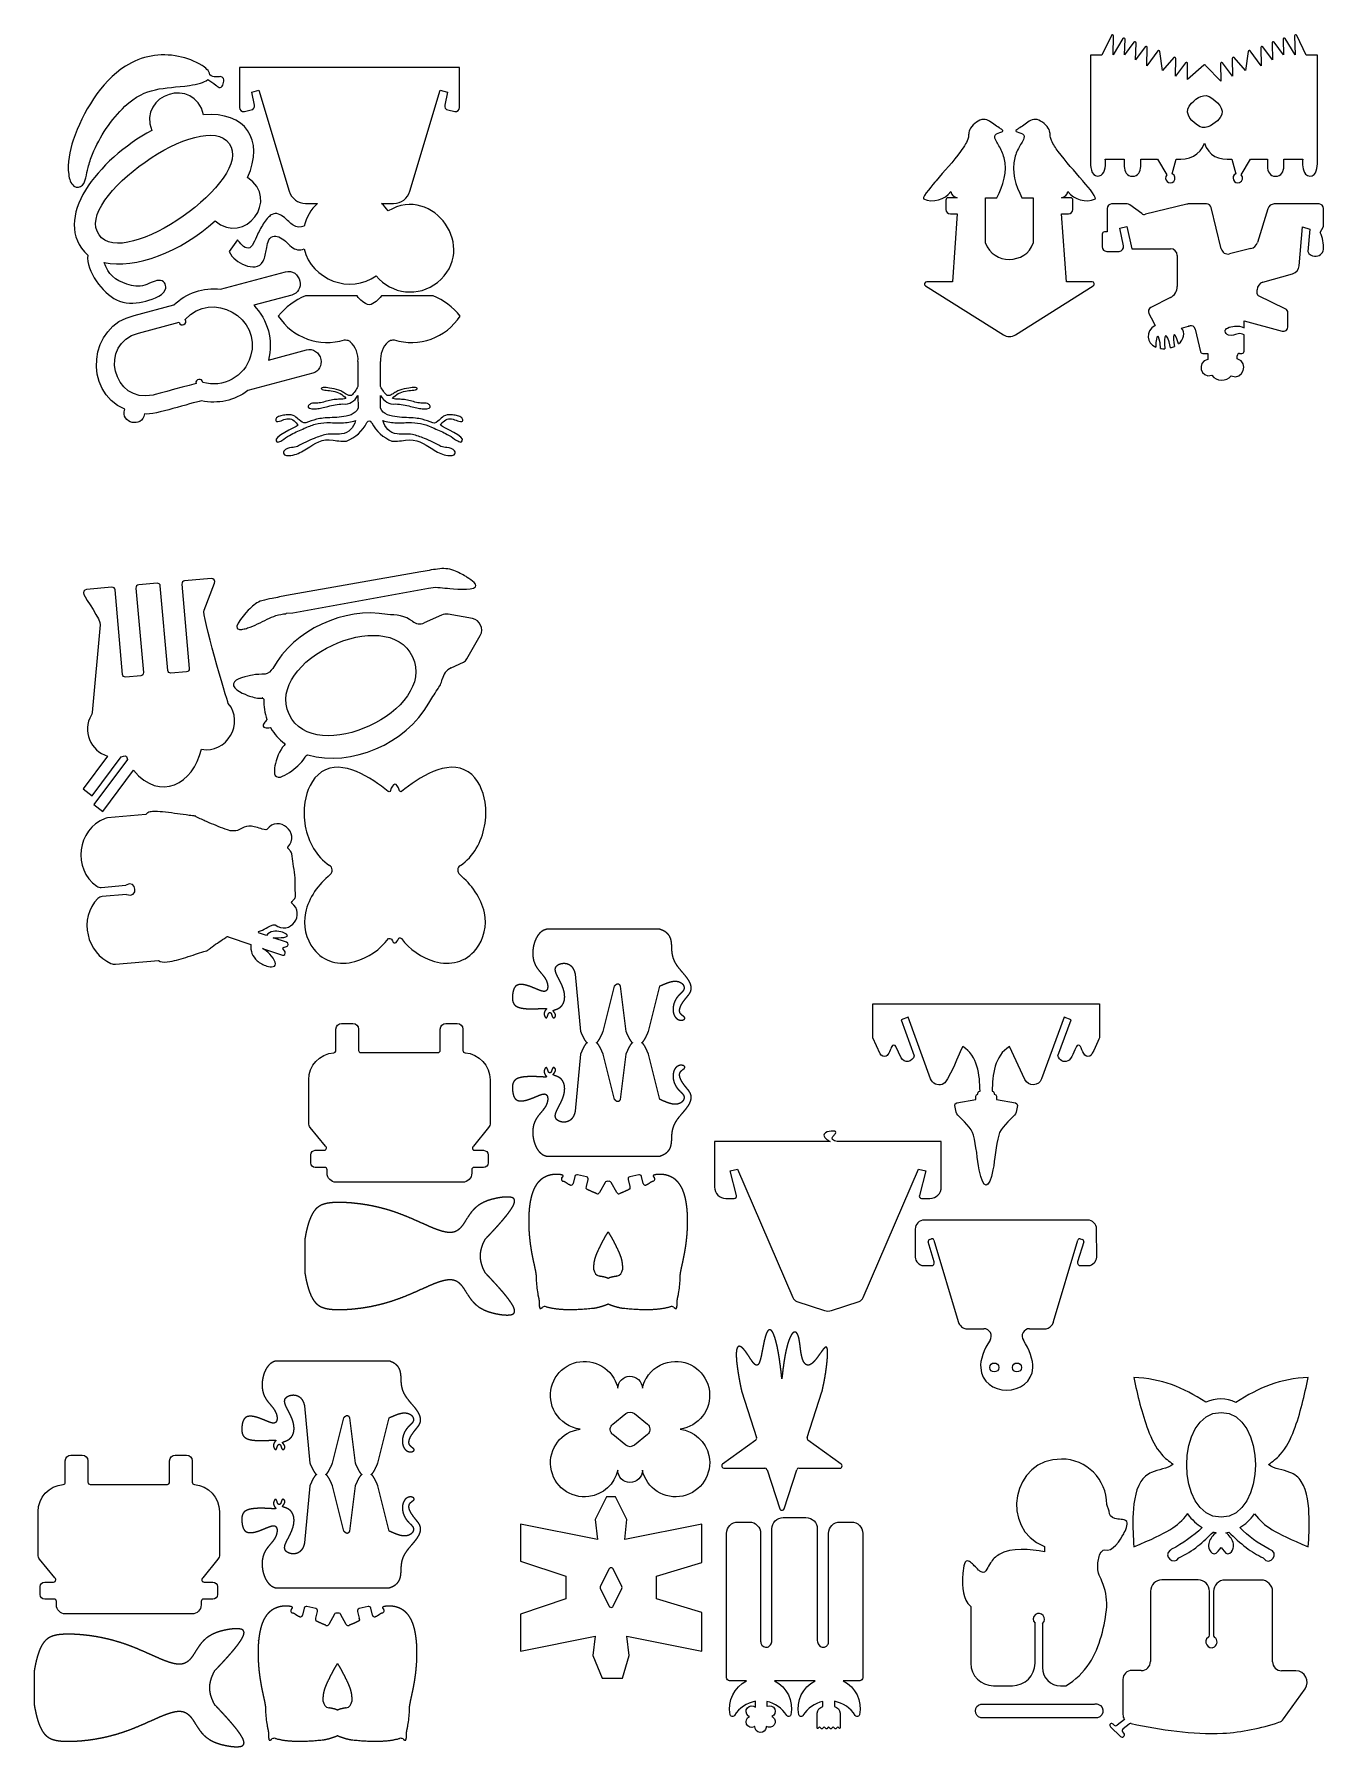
# Model space of a CAD drawing. Extents: x 10 to 579, y 44 to 800.
import ezdxf

# ---------------------------------------------------------------- set-up
doc = ezdxf.new("R2010")
doc.units = 0
doc.header["$MEASUREMENT"] = 0
doc.layers.get('0').update_dxf_attribs({"lineweight": 0})

# ---------------------------------------------------------------- blocks, each defined once
blk = doc.blocks.new('Block_0')
at = {"color": 18, "lineweight": 25, "true_color": 0x000000}
for p, q in [((166.82, 214.57), (116.82, 214.57)), ((129.47, 194.76), (131.82, 169.57)), ((141.82, 169.57), (146.81, 189.55)), ((149.32, 189.57), (151.82, 169.57)), ((161.82, 169.57), (166.82, 189.57)), ((131.82, 159.57), (129.47, 134.38)), ((146.81, 139.59), (141.82, 159.57)), ((151.82, 159.57), (149.32, 139.57)), ((166.82, 139.57), (161.82, 159.57)), ((116.82, 114.57), (166.82, 114.57)), ((134.51, 105.39), (130.55, 106.34)), ((157.49, 106.34), (153.53, 105.39)), ((129.34, 105.6), (128.6, 102.5)), ((134.39, 100.27), (134.52, 101.17)), ((134.56, 100.02), (134.39, 100.27)), ((134.52, 101.17), (135.24, 104.18)), ((142.65, 102.94), (140.17, 98.45)), ((144.02, 103.32), (144.01, 103.33)), ((144.03, 103.33), (144.02, 103.32)), ((147.87, 98.45), (145.39, 102.94)), ((152.79, 104.18), (153.52, 101.17)), ((159.44, 102.5), (158.69, 105.6)), ((109.22, 91.26), (109.18, 91.3)), ((10.29, 78.05), (10.29, 70.5)), ((10.29, 70.5), (10.29, 62.95)), ((126.9, 46.89), (126.91, 46.92)), ((154.49, 47.16), (154.49, 47.17))]:
    blk.add_line(p, q, dxfattribs=at)
for points in [[(116.82, 214.57), (116.76, 214.56), (116.71, 214.54), (116.65, 214.53), (116.6, 214.52), (116.54, 214.5), (116.48, 214.48), (116.43, 214.47), (116.37, 214.45), (116.32, 214.43), (116.27, 214.42), (116.21, 214.4), (116.16, 214.38), (116.1, 214.36), (116.05, 214.34), (116, 214.32), (115.94, 214.3), (115.89, 214.28), (115.84, 214.26), (115.79, 214.23), (115.73, 214.21), (115.68, 214.19), (115.63, 214.16), (115.58, 214.14), (115.53, 214.11), (115.48, 214.09), (115.43, 214.06), (115.38, 214.03), (115.33, 214.01), (115.28, 213.98), (115.23, 213.95), (115.18, 213.92), (115.13, 213.89), (115.08, 213.86), (115.03, 213.83), (114.98, 213.8), (114.93, 213.77), (114.88, 213.74), (114.84, 213.71), (114.79, 213.67), (114.74, 213.64), (114.69, 213.61), (114.65, 213.57), (114.6, 213.54), (114.55, 213.5), (114.51, 213.46), (114.46, 213.43), (114.42, 213.39), (114.37, 213.35), (114.32, 213.31), (114.28, 213.28), (114.23, 213.24), (114.19, 213.2), (114.15, 213.16), (114.1, 213.12), (114.06, 213.08), (114.01, 213.03), (113.97, 212.99), (113.93, 212.95), (113.88, 212.91), (113.84, 212.86), (113.8, 212.82), (113.76, 212.77), (113.71, 212.73), (113.67, 212.68), (113.63, 212.64), (113.59, 212.59), (113.55, 212.54), (113.51, 212.49), (113.47, 212.45), (113.43, 212.4), (113.39, 212.35), (113.35, 212.3), (113.31, 212.25), (113.27, 212.2), (113.23, 212.15), (113.19, 212.09), (113.15, 212.04), (113.11, 211.99), (113.08, 211.94), (113.04, 211.88), (113, 211.83), (112.96, 211.77), (112.93, 211.72), (112.89, 211.66), (112.85, 211.61), (112.82, 211.55), (112.78, 211.5), (112.75, 211.44), (112.71, 211.38), (112.68, 211.32), (112.64, 211.26), (112.61, 211.21), (112.57, 211.15), (112.54, 211.09), (112.5, 211.03), (112.47, 210.96), (112.44, 210.9), (112.4, 210.84), (112.37, 210.78), (112.34, 210.72), (112.31, 210.65), (112.27, 210.59), (112.24, 210.53), (112.21, 210.46), (112.18, 210.4), (112.15, 210.33), (112.12, 210.27), (112.09, 210.2), (112.06, 210.14), (112.03, 210.07), (112, 210), (111.97, 209.94), (111.94, 209.87), (111.91, 209.8), (111.88, 209.73), (111.86, 209.66), (111.83, 209.6), (111.8, 209.53), (111.78, 209.46), (111.75, 209.39), (111.72, 209.32), (111.7, 209.25), (111.67, 209.17), (111.64, 209.1), (111.62, 209.03), (111.59, 208.96), (111.57, 208.89), (111.55, 208.81), (111.52, 208.74), (111.5, 208.67), (111.48, 208.59), (111.45, 208.52), (111.43, 208.45), (111.41, 208.37), (111.39, 208.3), (111.36, 208.22), (111.34, 208.15), (111.32, 208.07), (111.3, 208), (111.28, 207.92), (111.26, 207.85), (111.24, 207.77), (111.22, 207.69), (111.2, 207.62), (111.19, 207.54), (111.17, 207.46), (111.15, 207.39), (111.13, 207.31), (111.12, 207.23), (111.1, 207.15), (111.08, 207.07), (111.07, 207), (111.05, 206.92), (111.04, 206.84), (111.02, 206.76), (111.01, 206.68), (110.99, 206.6), (110.98, 206.52), (110.97, 206.45), (110.95, 206.37), (110.94, 206.29), (110.93, 206.21), (110.92, 206.13), (110.91, 206.05), (110.9, 205.97), (110.89, 205.89), (110.88, 205.81), (110.87, 205.73), (110.86, 205.65), (110.85, 205.57), (110.84, 205.49), (110.83, 205.41), (110.83, 205.33), (110.82, 205.25), (110.81, 205.17), (110.81, 205.09), (110.8, 205.01), (110.79, 204.93), (110.79, 204.85), (110.79, 204.77), (110.78, 204.69), (110.78, 204.61), (110.77, 204.53), (110.77, 204.45), (110.77, 204.37), (110.77, 204.29), (110.77, 204.21), (110.77, 204.13), (110.76, 204.05), (110.76, 203.97), (110.76, 203.89), (110.77, 203.81), (110.77, 203.73), (110.77, 203.66), (110.77, 203.58), (110.77, 203.5), (110.78, 203.42), (110.78, 203.34), (110.78, 203.26), (110.79, 203.18), (110.79, 203.11), (110.8, 203.03), (110.8, 202.95), (110.81, 202.87), (110.82, 202.79), (110.83, 202.72), (110.83, 202.64), (110.84, 202.56), (110.85, 202.49), (110.86, 202.41), (110.87, 202.33), (110.88, 202.26), (110.89, 202.18), (110.9, 202.1), (110.91, 202.03), (110.92, 201.95), (110.94, 201.88), (110.95, 201.8), (110.96, 201.73), (110.98, 201.65), (110.99, 201.58), (111, 201.5), (111.02, 201.43), (111.03, 201.36), (111.05, 201.28), (111.07, 201.21), (111.08, 201.14), (111.1, 201.07), (111.12, 200.99), (111.14, 200.92), (111.16, 200.85), (111.18, 200.78), (111.2, 200.71), (111.22, 200.64), (111.24, 200.56), (111.26, 200.49), (111.28, 200.42), (111.3, 200.35), (111.32, 200.28), (111.35, 200.22), (111.37, 200.15), (111.39, 200.08), (111.42, 200.01), (111.44, 199.94), (111.47, 199.87), (111.49, 199.81), (111.52, 199.74), (111.55, 199.67), (111.57, 199.61), (111.6, 199.54), (111.63, 199.47), (111.66, 199.41), (111.68, 199.34), (111.71, 199.28), (111.74, 199.21), (111.77, 199.15), (111.8, 199.08), (111.83, 199.02), (111.86, 198.96), (111.89, 198.89), (111.93, 198.83), (111.96, 198.77), (111.99, 198.71), (112.02, 198.64), (112.06, 198.58), (112.09, 198.52), (112.12, 198.46), (112.16, 198.4), (112.19, 198.34), (112.23, 198.28), (112.26, 198.22), (112.3, 198.16), (112.33, 198.1), (112.37, 198.04), (112.4, 197.98), (112.44, 197.92), (112.48, 197.86), (112.52, 197.81), (112.55, 197.75), (112.59, 197.69), (112.63, 197.63), (112.67, 197.58), (112.71, 197.52), (112.74, 197.46), (112.78, 197.41), (112.82, 197.35), (112.86, 197.29), (112.9, 197.24), (112.94, 197.18), (112.98, 197.13), (113.02, 197.07), (113.06, 197.02), (113.1, 196.96), (113.15, 196.91), (113.19, 196.85), (113.23, 196.8), (113.27, 196.75), (113.31, 196.69), (113.35, 196.64), (113.4, 196.58), (113.44, 196.53), (113.48, 196.48), (113.57, 196.37), (113.65, 196.27), (113.74, 196.16), (113.82, 196.06), (113.91, 195.95), (114, 195.85), (114.08, 195.75), (114.17, 195.64), (114.26, 195.54), (114.34, 195.44), (114.43, 195.34), (114.51, 195.23), (114.6, 195.13), (114.69, 195.03), (114.77, 194.93), (114.86, 194.82), (114.94, 194.72), (115.02, 194.62), (115.11, 194.52), (115.19, 194.41), (115.23, 194.36), (115.27, 194.31), (115.31, 194.26), (115.35, 194.21), (115.39, 194.16), (115.43, 194.1), (115.47, 194.05), (115.51, 194), (115.55, 193.95), (115.59, 193.9), (115.63, 193.84), (115.67, 193.79), (115.7, 193.74), (115.74, 193.69), (115.78, 193.63), (115.82, 193.58), (115.85, 193.53), (115.89, 193.47), (115.93, 193.42), (115.96, 193.37), (116, 193.32), (116.03, 193.26), (116.07, 193.21), (116.1, 193.16), (116.14, 193.1), (116.17, 193.05), (116.2, 192.99), (116.24, 192.94), (116.27, 192.89), (116.3, 192.83), (116.33, 192.78), (116.36, 192.72), (116.4, 192.67), (116.43, 192.61), (116.46, 192.56), (116.49, 192.5), (116.52, 192.45), (116.55, 192.39), (116.57, 192.34), (116.6, 192.28), (116.63, 192.23), (116.66, 192.17), (116.68, 192.12), (116.71, 192.06), (116.74, 192.01), (116.76, 191.95), (116.79, 191.9), (116.81, 191.84), (116.83, 191.78), (116.86, 191.73), (116.88, 191.67), (116.9, 191.62), (116.92, 191.56), (116.95, 191.5), (116.97, 191.45), (116.99, 191.39), (117.01, 191.34), (117.03, 191.28), (117.05, 191.22), (117.06, 191.17), (117.08, 191.11), (117.1, 191.06), (117.12, 191), (117.13, 190.94), (117.15, 190.89), (117.16, 190.83), (117.18, 190.78), (117.19, 190.72), (117.21, 190.66), (117.22, 190.61), (117.23, 190.55), (117.24, 190.5), (117.26, 190.44), (117.27, 190.39), (117.28, 190.33), (117.29, 190.28), (117.3, 190.22), (117.31, 190.17), (117.31, 190.12), (117.32, 190.06), (117.33, 190.01), (117.34, 189.95), (117.34, 189.9), (117.35, 189.85), (117.35, 189.79), (117.36, 189.74), (117.36, 189.69), (117.37, 189.64), (117.37, 189.59), (117.37, 189.53), (117.37, 189.48), (117.37, 189.43), (117.38, 189.38), (117.38, 189.33), (117.38, 189.28), (117.37, 189.23), (117.37, 189.18), (117.37, 189.13), (117.37, 189.09), (117.37, 189.04), (117.36, 188.99), (117.36, 188.94), (117.35, 188.9), (117.35, 188.85), (117.34, 188.81), (117.34, 188.76), (117.33, 188.72), (117.32, 188.67), (117.31, 188.63), (117.31, 188.59), (117.3, 188.54), (117.29, 188.5), (117.28, 188.46), (117.27, 188.42), (117.26, 188.38), (117.25, 188.34), (117.24, 188.32), (117.23, 188.3), (117.23, 188.28), (117.22, 188.26), (117.21, 188.24), (117.21, 188.22), (117.2, 188.2), (117.19, 188.18), (117.19, 188.16), (117.18, 188.15), (117.17, 188.13), (117.17, 188.11), (117.16, 188.09), (117.15, 188.07), (117.14, 188.06), (117.13, 188.04), (117.13, 188.02), (117.12, 188), (117.11, 187.99), (117.1, 187.97), (117.09, 187.95), (117.08, 187.94), (117.08, 187.92), (117.07, 187.91), (117.06, 187.89), (117.05, 187.87), (117.04, 187.86), (117.03, 187.84), (117.02, 187.83), (117.01, 187.81), (117, 187.8), (116.99, 187.78), (116.98, 187.77), (116.97, 187.75), (116.96, 187.74), (116.95, 187.72), (116.94, 187.71), (116.93, 187.7), (116.92, 187.68), (116.91, 187.67), (116.89, 187.66), (116.88, 187.64), (116.87, 187.63), (116.86, 187.62), (116.85, 187.61), (116.84, 187.59), (116.83, 187.58), (116.81, 187.57), (116.8, 187.56), (116.79, 187.55), (116.78, 187.53), (116.76, 187.52), (116.75, 187.51), (116.74, 187.5), (116.73, 187.49), (116.71, 187.48), (116.7, 187.47), (116.69, 187.46), (116.67, 187.45), (116.66, 187.44), (116.65, 187.43), (116.63, 187.42), (116.62, 187.41), (116.6, 187.4), (116.59, 187.39), (116.58, 187.39), (116.56, 187.38), (116.55, 187.37), (116.53, 187.36), (116.52, 187.35), (116.5, 187.35), (116.49, 187.34), (116.47, 187.33), (116.46, 187.32), (116.44, 187.32), (116.43, 187.31), (116.41, 187.3), (116.4, 187.3), (116.38, 187.29), (116.36, 187.29), (116.35, 187.28), (116.33, 187.27), (116.31, 187.27), (116.3, 187.26), (116.28, 187.26), (116.26, 187.25), (116.25, 187.25), (116.23, 187.24), (116.21, 187.24), (116.2, 187.24), (116.18, 187.23), (116.16, 187.23), (116.14, 187.22), (116.13, 187.22), (116.11, 187.22), (116.09, 187.21), (116.07, 187.21), (116.05, 187.21), (116.04, 187.21), (116.02, 187.2), (116, 187.2), (115.98, 187.2), (115.96, 187.2), (115.94, 187.2), (115.92, 187.2), (115.9, 187.19), (115.88, 187.19), (115.86, 187.19), (115.84, 187.19), (115.82, 187.19), (115.8, 187.19), (115.78, 187.19), (115.76, 187.19), (115.74, 187.19), (115.72, 187.19), (115.7, 187.19), (115.68, 187.19), (115.66, 187.19), (115.64, 187.19), (115.62, 187.2), (115.6, 187.2), (115.58, 187.2), (115.56, 187.2), (115.53, 187.2), (115.51, 187.2), (115.49, 187.21), (115.47, 187.21), (115.45, 187.21), (115.43, 187.22), (115.4, 187.22), (115.38, 187.22), (115.36, 187.22), (115.34, 187.23), (115.31, 187.23), (115.29, 187.23), (115.27, 187.24), (115.24, 187.24), (115.22, 187.25), (115.2, 187.25), (115.17, 187.26), (115.15, 187.26), (115.13, 187.27), (115.08, 187.28), (115.03, 187.29), (114.98, 187.3), (114.93, 187.31), (114.88, 187.32), (114.83, 187.34), (114.78, 187.35), (114.73, 187.36), (114.68, 187.38), (114.63, 187.39), (114.57, 187.41), (114.52, 187.43), (114.47, 187.44), (114.41, 187.46), (114.36, 187.48), (114.31, 187.5), (114.25, 187.51), (114.19, 187.53), (114.14, 187.55), (114.08, 187.57), (114.02, 187.59), (113.97, 187.62), (113.91, 187.64), (113.85, 187.66), (113.79, 187.68), (113.73, 187.7), (113.67, 187.73), (113.61, 187.75), (113.55, 187.77), (113.49, 187.8), (113.43, 187.82), (113.37, 187.85), (113.3, 187.87), (113.24, 187.9), (113.18, 187.92), (113.11, 187.95), (113.05, 187.98), (112.99, 188), (112.92, 188.03), (112.86, 188.06), (112.79, 188.09), (112.72, 188.11), (112.66, 188.14), (112.59, 188.17), (112.52, 188.2), (112.46, 188.23), (112.39, 188.25), (112.32, 188.28), (112.25, 188.31), (112.18, 188.34), (112.12, 188.37), (112.05, 188.4), (111.98, 188.43), (111.91, 188.46), (111.84, 188.49), (111.77, 188.52), (111.7, 188.55), (111.62, 188.58), (111.55, 188.61), (111.48, 188.64), (111.41, 188.67), (111.34, 188.7), (111.27, 188.73), (111.19, 188.76), (111.12, 188.79), (111.05, 188.82), (110.97, 188.85), (110.83, 188.91), (110.68, 188.96), (110.53, 189.02), (110.38, 189.08), (110.23, 189.14), (110.08, 189.2), (110.01, 189.23), (109.93, 189.25), (109.86, 189.28), (109.78, 189.31), (109.71, 189.34), (109.63, 189.36), (109.56, 189.39), (109.48, 189.42), (109.41, 189.44), (109.33, 189.47), (109.26, 189.5), (109.18, 189.52), (109.11, 189.55), (109.03, 189.57), (108.96, 189.6), (108.88, 189.62), (108.81, 189.65), (108.73, 189.67), (108.66, 189.69), (108.58, 189.72), (108.51, 189.74), (108.43, 189.76), (108.36, 189.78), (108.28, 189.8), (108.21, 189.83), (108.14, 189.85), (108.06, 189.87), (107.99, 189.89), (107.92, 189.91), (107.84, 189.92), (107.77, 189.94), (107.7, 189.96), (107.62, 189.98), (107.55, 190), (107.48, 190.01), (107.41, 190.03), (107.33, 190.04), (107.26, 190.06), (107.19, 190.07), (107.12, 190.09), (107.05, 190.1), (106.98, 190.11), (106.91, 190.13), (106.84, 190.14), (106.77, 190.15), (106.7, 190.16), (106.63, 190.17), (106.56, 190.18), (106.5, 190.19), (106.43, 190.2), (106.36, 190.21), (106.3, 190.21), (106.23, 190.22), (106.16, 190.23), (106.1, 190.23), (106.03, 190.24), (105.97, 190.24), (105.9, 190.24), (105.84, 190.25), (105.81, 190.25), (105.77, 190.25), (105.74, 190.25), (105.71, 190.25), (105.68, 190.25), (105.65, 190.25), (105.62, 190.25), (105.59, 190.25), (105.56, 190.25), (105.53, 190.25), (105.49, 190.25), (105.46, 190.25), (105.43, 190.25), (105.4, 190.25), (105.37, 190.25), (105.34, 190.25), (105.31, 190.24), (105.28, 190.24), (105.25, 190.24), (105.22, 190.24), (105.19, 190.24), (105.16, 190.24), (105.14, 190.23), (105.11, 190.23), (105.08, 190.23), (105.05, 190.22), (105.02, 190.22), (104.99, 190.22), (104.96, 190.21), (104.93, 190.21), (104.91, 190.21), (104.88, 190.2), (104.85, 190.2), (104.82, 190.19), (104.8, 190.19), (104.77, 190.18), (104.74, 190.18), (104.71, 190.18), (104.69, 190.17), (104.66, 190.16), (104.63, 190.16), (104.61, 190.15), (104.58, 190.15), (104.55, 190.14), (104.53, 190.13), (104.5, 190.13), (104.47, 190.12), (104.45, 190.11), (104.42, 190.11), (104.4, 190.1), (104.37, 190.09), (104.35, 190.09), (104.32, 190.08), (104.3, 190.07), (104.27, 190.06), (104.25, 190.05), (104.22, 190.05), (104.2, 190.04), (104.17, 190.03), (104.15, 190.02), (104.13, 190.01), (104.1, 190), (104.08, 189.99), (104.05, 189.98), (104.03, 189.97), (104.01, 189.96), (103.99, 189.95), (103.96, 189.94), (103.94, 189.93), (103.92, 189.92), (103.89, 189.91), (103.87, 189.9), (103.85, 189.89), (103.83, 189.87), (103.81, 189.86), (103.78, 189.85), (103.76, 189.84), (103.74, 189.83), (103.72, 189.81), (103.7, 189.8), (103.68, 189.79), (103.66, 189.78), (103.64, 189.76), (103.62, 189.75), (103.59, 189.74), (103.57, 189.72), (103.55, 189.71), (103.53, 189.7), (103.51, 189.68), (103.49, 189.67), (103.48, 189.65), (103.46, 189.64), (103.44, 189.62), (103.42, 189.61), (103.4, 189.59), (103.38, 189.58), (103.36, 189.56), (103.34, 189.55), (103.32, 189.53), (103.31, 189.52), (103.29, 189.5), (103.27, 189.48), (103.25, 189.47), (103.23, 189.45), (103.22, 189.43), (103.2, 189.42), (103.18, 189.4), (103.16, 189.38), (103.15, 189.37), (103.13, 189.35), (103.11, 189.33), (103.1, 189.31), (103.08, 189.29), (103.06, 189.28), (103.05, 189.26), (103.03, 189.24), (103.02, 189.22), (103, 189.2), (102.98, 189.18), (102.97, 189.16), (102.95, 189.14), (102.94, 189.12), (102.92, 189.11), (102.91, 189.09), (102.89, 189.07), (102.88, 189.05), (102.86, 189.03), (102.85, 189.01), (102.84, 188.98), (102.82, 188.96), (102.79, 188.92), (102.77, 188.88), (102.74, 188.84), (102.71, 188.79), (102.69, 188.75), (102.66, 188.7), (102.64, 188.66), (102.61, 188.61), (102.59, 188.57), (102.56, 188.52), (102.54, 188.47), (102.52, 188.43), (102.5, 188.38), (102.48, 188.33), (102.45, 188.28), (102.43, 188.23), (102.41, 188.18), (102.39, 188.13), (102.37, 188.08), (102.35, 188.03), (102.34, 187.98), (102.32, 187.92), (102.3, 187.87), (102.28, 187.82), (102.27, 187.76), (102.25, 187.71), (102.23, 187.66), (102.22, 187.6), (102.2, 187.55), (102.19, 187.49), (102.17, 187.43), (102.16, 187.38), (102.14, 187.32), (102.13, 187.27), (102.12, 187.21), (102.1, 187.15), (102.09, 187.09), (102.08, 187.04), (102.06, 186.98), (102.05, 186.92), (102.04, 186.86), (102.03, 186.8), (102.02, 186.74), (102.01, 186.68), (102, 186.62), (101.99, 186.56), (101.98, 186.5), (101.97, 186.44), (101.96, 186.38), (101.95, 186.32), (101.94, 186.26), (101.94, 186.2), (101.93, 186.14), (101.92, 186.08), (101.91, 186.02), (101.91, 185.96), (101.9, 185.89), (101.89, 185.83), (101.89, 185.77), (101.88, 185.71), (101.87, 185.65), (101.87, 185.59), (101.86, 185.53), (101.86, 185.46), (101.85, 185.4), (101.85, 185.34), (101.85, 185.28), (101.84, 185.22), (101.84, 185.15), (101.84, 185.09), (101.83, 185.03), (101.83, 184.97), (101.83, 184.91), (101.83, 184.85), (101.82, 184.78), (101.82, 184.72), (101.82, 184.66), (101.82, 184.6), (101.82, 184.54), (101.82, 184.48), (101.82, 184.42), (101.82, 184.36), (101.82, 184.3), (101.82, 184.24), (101.82, 184.18), (101.82, 184.12), (101.83, 184.06), (101.83, 184), (101.83, 183.94), (101.84, 183.88), (101.84, 183.82), (101.84, 183.76), (101.85, 183.7), (101.85, 183.64), (101.86, 183.58), (101.86, 183.52), (101.87, 183.47), (101.88, 183.41), (101.88, 183.35), (101.89, 183.29), (101.9, 183.24), (101.91, 183.18), (101.92, 183.13), (101.93, 183.07), (101.94, 183.01), (101.95, 182.96), (101.96, 182.9), (101.97, 182.85), (101.98, 182.79), (102, 182.74), (102.01, 182.69), (102.02, 182.63), (102.04, 182.58), (102.06, 182.53), (102.07, 182.48), (102.09, 182.42), (102.11, 182.37), (102.11, 182.35), (102.12, 182.32), (102.13, 182.3), (102.14, 182.27), (102.15, 182.24), (102.16, 182.22), (102.17, 182.19), (102.18, 182.17), (102.19, 182.14), (102.2, 182.12), (102.21, 182.1), (102.22, 182.07), (102.24, 182.05), (102.25, 182.02), (102.26, 182), (102.27, 181.97), (102.28, 181.95), (102.29, 181.93), (102.31, 181.9), (102.32, 181.88), (102.33, 181.85), (102.34, 181.83), (102.36, 181.81), (102.37, 181.78), (102.38, 181.76), (102.4, 181.74), (102.41, 181.71), (102.43, 181.69), (102.44, 181.67), (102.46, 181.65), (102.47, 181.62), (102.49, 181.6), (102.5, 181.58), (102.52, 181.56), (102.53, 181.53), (102.55, 181.51), (102.56, 181.49), (102.58, 181.47), (102.6, 181.45), (102.61, 181.43), (102.63, 181.4), (102.65, 181.38), (102.66, 181.36), (102.68, 181.34), (102.7, 181.32), (102.72, 181.3), (102.74, 181.28), (102.75, 181.26), (102.77, 181.24), (102.79, 181.22), (102.81, 181.2), (102.83, 181.18), (102.85, 181.16), (102.87, 181.14), (102.89, 181.12), (102.91, 181.1), (102.93, 181.08), (102.95, 181.06), (102.97, 181.04), (103, 181.02), (103.02, 181), (103.04, 180.98), (103.06, 180.96), (103.08, 180.94), (103.11, 180.93), (103.13, 180.91), (103.15, 180.89), (103.18, 180.87), (103.2, 180.85), (103.22, 180.83), (103.25, 180.82), (103.27, 180.8), (103.3, 180.78), (103.32, 180.76), (103.35, 180.75), (103.37, 180.73), (103.4, 180.71), (103.42, 180.7), (103.45, 180.68), (103.48, 180.66), (103.5, 180.64), (103.53, 180.63), (103.56, 180.61), (103.59, 180.6), (103.61, 180.58), (103.64, 180.56), (103.67, 180.55), (103.7, 180.53), (103.73, 180.52), (103.76, 180.5), (103.79, 180.49), (103.82, 180.47), (103.85, 180.46), (103.88, 180.44), (103.91, 180.43), (103.94, 180.41), (103.97, 180.4), (104, 180.38), (104.03, 180.37), (104.06, 180.35), (104.09, 180.34), (104.13, 180.33), (104.16, 180.31), (104.19, 180.3), (104.23, 180.28), (104.26, 180.27), (104.29, 180.26), (104.33, 180.24), (104.36, 180.23), (104.39, 180.22), (104.43, 180.21), (104.46, 180.19), (104.5, 180.18), (104.53, 180.17), (104.57, 180.16), (104.61, 180.14), (104.64, 180.13), (104.68, 180.12), (104.72, 180.11), (104.75, 180.1), (104.79, 180.08), (104.83, 180.07), (104.87, 180.06), (104.9, 180.05), (104.94, 180.04), (104.98, 180.03), (105.02, 180.02), (105.06, 180.01), (105.1, 180), (105.14, 179.99), (105.18, 179.98), (105.22, 179.96), (105.26, 179.95), (105.3, 179.94), (105.34, 179.94), (105.38, 179.93), (105.42, 179.92), (105.46, 179.91), (105.5, 179.9), (105.55, 179.89), (105.59, 179.88), (105.63, 179.87), (105.67, 179.86), (105.72, 179.85), (105.76, 179.84), (105.8, 179.83), (105.85, 179.83), (105.89, 179.82), (105.94, 179.81), (105.98, 179.8), (106.02, 179.79), (106.07, 179.79), (106.11, 179.78), (106.16, 179.77), (106.21, 179.76), (106.25, 179.76), (106.3, 179.75), (106.34, 179.74), (106.39, 179.73), (106.44, 179.73), (106.48, 179.72), (106.53, 179.71), (106.58, 179.71), (106.62, 179.7), (106.67, 179.7), (106.72, 179.69), (106.77, 179.68), (106.81, 179.68), (106.86, 179.67), (106.91, 179.67), (106.96, 179.66), (107.01, 179.65), (107.06, 179.65), (107.11, 179.64), (107.16, 179.64), (107.21, 179.63), (107.3, 179.62), (107.4, 179.61), (107.51, 179.6), (107.61, 179.6), (107.71, 179.59), (107.81, 179.58), (107.91, 179.57), (108.02, 179.56), (108.12, 179.56), (108.22, 179.55), (108.33, 179.55), (108.43, 179.54), (108.54, 179.54), (108.65, 179.53), (108.75, 179.53), (108.86, 179.52), (108.97, 179.52), (109.07, 179.51), (109.18, 179.51), (109.29, 179.51), (109.4, 179.51), (109.5, 179.5), (109.61, 179.5), (109.72, 179.5), (109.83, 179.5), (109.94, 179.5), (110.04, 179.5), (110.15, 179.5), (110.26, 179.5), (110.37, 179.5), (110.48, 179.5), (110.58, 179.5), (110.69, 179.5), (110.8, 179.5), (110.91, 179.5), (111.01, 179.5), (111.12, 179.5), (111.23, 179.51), (111.33, 179.51), (111.44, 179.51), (111.55, 179.51), (111.65, 179.52), (111.76, 179.52), (111.86, 179.52), (111.96, 179.52), (112.07, 179.53), (112.17, 179.53), (112.27, 179.54), (112.37, 179.54), (112.47, 179.54), (112.57, 179.55), (112.67, 179.55), (112.77, 179.56), (112.87, 179.56), (112.97, 179.56), (113.02, 179.57), (113.06, 179.57), (113.11, 179.57), (113.16, 179.57), (113.21, 179.58), (113.26, 179.58), (113.3, 179.58), (113.35, 179.58), (113.4, 179.58), (113.44, 179.59), (113.49, 179.59), (113.54, 179.59), (113.58, 179.59), (113.63, 179.6), (113.67, 179.6), (113.72, 179.6), (113.76, 179.6), (113.81, 179.61), (113.85, 179.61), (113.9, 179.61), (113.94, 179.61), (113.98, 179.62), (114.03, 179.62), (114.07, 179.62), (114.11, 179.62), (114.16, 179.63), (114.2, 179.63), (114.24, 179.63), (114.28, 179.63), (114.32, 179.64), (114.36, 179.64), (114.41, 179.64), (114.45, 179.64), (114.49, 179.64), (114.53, 179.65), (114.57, 179.65), (114.61, 179.65), (114.65, 179.65), (114.68, 179.66), (114.72, 179.66), (114.76, 179.66), (114.8, 179.66), (114.84, 179.66), (114.87, 179.67), (114.91, 179.67), (114.95, 179.67), (114.98, 179.67), (115.02, 179.68), (115.06, 179.68), (115.09, 179.68), (115.13, 179.68), (115.16, 179.68), (115.2, 179.69), (115.23, 179.69), (115.26, 179.69), (115.3, 179.69), (115.33, 179.69), (115.36, 179.69), (115.4, 179.7), (115.43, 179.7), (115.46, 179.7), (115.49, 179.7), (115.52, 179.7), (115.55, 179.7), (115.58, 179.71), (115.61, 179.71), (115.64, 179.71), (115.67, 179.71), (115.7, 179.71), (115.73, 179.71), (115.76, 179.71), (115.78, 179.71), (115.81, 179.71), (115.84, 179.72), (115.87, 179.72), (115.89, 179.72), (115.92, 179.72), (115.94, 179.72), (115.97, 179.72), (115.99, 179.72), (116.02, 179.72), (116.04, 179.72), (116.07, 179.72), (116.09, 179.72), (116.11, 179.72), (116.14, 179.72), (116.16, 179.72), (116.18, 179.72), (116.2, 179.72), (116.22, 179.72), (116.24, 179.72), (116.26, 179.72), (116.28, 179.72), (116.3, 179.72), (116.32, 179.72), (116.34, 179.72), (116.36, 179.72), (116.38, 179.72), (116.4, 179.72), (116.41, 179.72), (116.43, 179.72), (116.45, 179.72), (116.46, 179.72), (116.48, 179.72), (116.5, 179.72), (116.51, 179.71), (116.53, 179.71), (116.54, 179.71), (116.55, 179.71), (116.57, 179.71), (116.58, 179.71), (116.59, 179.7), (116.61, 179.7), (116.62, 179.7), (116.63, 179.7), (116.64, 179.7), (116.65, 179.69), (116.66, 179.69), (116.67, 179.69), (116.68, 179.69), (116.69, 179.68), (116.7, 179.68), (116.71, 179.68), (116.72, 179.68), (116.73, 179.67), (116.74, 179.67), (116.74, 179.67), (116.75, 179.66), (116.76, 179.66), (116.76, 179.66), (116.77, 179.65), (116.77, 179.65), (116.78, 179.65), (116.78, 179.64), (116.79, 179.64), (116.79, 179.63), (116.8, 179.63), (116.8, 179.63), (116.8, 179.62), (116.81, 179.62), (116.81, 179.61), (116.81, 179.61), (116.81, 179.6), (116.82, 179.6), (116.82, 179.59), (116.82, 179.59), (116.82, 179.58), (116.82, 179.58), (116.82, 179.57), (116.82, 179.56), (116.82, 179.56), (116.82, 179.55), (116.82, 179.55), (116.82, 179.54), (116.81, 179.53), (116.81, 179.53), (116.81, 179.52), (116.81, 179.51), (116.81, 179.51), (116.8, 179.5), (116.8, 179.49), (116.8, 179.48), (116.79, 179.48), (116.79, 179.47), (116.78, 179.46), (116.78, 179.45), (116.77, 179.45), (116.77, 179.44), (116.76, 179.43), (116.76, 179.42), (116.75, 179.41), (116.75, 179.4), (116.74, 179.39), (116.73, 179.39), (116.73, 179.38), (116.72, 179.37), (116.71, 179.36), (116.71, 179.35), (116.7, 179.34), (116.69, 179.33), (116.68, 179.32), (116.68, 179.31), (116.67, 179.3), (116.66, 179.29), (116.65, 179.28), (116.64, 179.27), (116.64, 179.26), (116.63, 179.25), (116.62, 179.23), (116.61, 179.22), (116.59, 179.2), (116.57, 179.18), (116.55, 179.15), (116.53, 179.13), (116.51, 179.1), (116.49, 179.08), (116.47, 179.05), (116.45, 179.02), (116.43, 178.99), (116.41, 178.97), (116.38, 178.94), (116.36, 178.91), (116.34, 178.88), (116.32, 178.85), (116.3, 178.82), (116.28, 178.78), (116.25, 178.75), (116.23, 178.72), (116.21, 178.68), (116.19, 178.65), (116.17, 178.61), (116.15, 178.58), (116.13, 178.54), (116.11, 178.51), (116.09, 178.47), (116.07, 178.43), (116.05, 178.39), (116.03, 178.36), (116.02, 178.32), (116, 178.28), (115.98, 178.24), (115.97, 178.2), (115.95, 178.16), (115.95, 178.13), (115.94, 178.11), (115.93, 178.09), (115.92, 178.07), (115.92, 178.05), (115.91, 178.03), (115.9, 178.01), (115.9, 177.99), (115.89, 177.97), (115.89, 177.94), (115.88, 177.92), (115.88, 177.9), (115.87, 177.88), (115.87, 177.86), (115.86, 177.83), (115.86, 177.81), (115.85, 177.79), (115.85, 177.77), (115.84, 177.75), (115.84, 177.72), (115.84, 177.7), (115.83, 177.68), (115.83, 177.66), (115.83, 177.63), (115.82, 177.61), (115.82, 177.59), (115.82, 177.57), (115.82, 177.54), (115.82, 177.52), (115.81, 177.5), (115.81, 177.47), (115.81, 177.45), (115.81, 177.43), (115.81, 177.4), (115.81, 177.38), (115.81, 177.36), (115.81, 177.34), (115.81, 177.31), (115.81, 177.29), (115.81, 177.27), (115.81, 177.24), (115.81, 177.22), (115.81, 177.2), (115.81, 177.17), (115.81, 177.15), (115.82, 177.13), (115.82, 177.1), (115.82, 177.08), (115.82, 177.06), (115.83, 177.03), (115.83, 177.01), (115.83, 176.99), (115.83, 176.97), (115.84, 176.94), (115.84, 176.92), (115.85, 176.9), (115.85, 176.87), (115.85, 176.85), (115.86, 176.83), (115.86, 176.81), (115.87, 176.78), (115.87, 176.76), (115.88, 176.74), (115.88, 176.72), (115.89, 176.7), (115.89, 176.67), (115.9, 176.65), (115.91, 176.63), (115.91, 176.61), (115.92, 176.59), (115.92, 176.57), (115.93, 176.54), (115.94, 176.52), (115.95, 176.5), (115.95, 176.48), (115.96, 176.46), (115.97, 176.44), (115.97, 176.42), (115.98, 176.4), (115.99, 176.38), (116, 176.36), (116.01, 176.34), (116.02, 176.32), (116.02, 176.3), (116.03, 176.28), (116.04, 176.26), (116.05, 176.24), (116.06, 176.22), (116.07, 176.2), (116.08, 176.19), (116.09, 176.17), (116.1, 176.15), (116.11, 176.13), (116.11, 176.11), (116.12, 176.1), (116.13, 176.08), (116.14, 176.06), (116.15, 176.05), (116.16, 176.03), (116.17, 176.01), (116.18, 176), (116.19, 175.98), (116.2, 175.97), (116.22, 175.95), (116.23, 175.94), (116.24, 175.92), (116.25, 175.91), (116.26, 175.89), (116.27, 175.88), (116.28, 175.86), (116.29, 175.85), (116.3, 175.84), (116.31, 175.82), (116.32, 175.81), (116.33, 175.8), (116.34, 175.79), (116.36, 175.78), (116.37, 175.76), (116.38, 175.75), (116.39, 175.74), (116.4, 175.73), (116.41, 175.72), (116.42, 175.71), (116.43, 175.7), (116.44, 175.69), (116.45, 175.68), (116.47, 175.67), (116.48, 175.66), (116.49, 175.66), (116.5, 175.65), (116.51, 175.64), (116.52, 175.63), (116.53, 175.63), (116.54, 175.62), (116.55, 175.61), (116.56, 175.61), (116.58, 175.6), (116.59, 175.6), (116.6, 175.59), (116.61, 175.59), (116.62, 175.58), (116.63, 175.58), (116.64, 175.58), (116.65, 175.57), (116.66, 175.57), (116.67, 175.57), (116.68, 175.57), (116.69, 175.56), (116.7, 175.56), (116.71, 175.56), (116.72, 175.56), (116.73, 175.56), (116.74, 175.56), (116.75, 175.56), (116.76, 175.56), (116.77, 175.56), (116.78, 175.56), (116.79, 175.56), (116.8, 175.57), (116.81, 175.57), (116.82, 175.57), (116.83, 175.57), (116.84, 175.58), (116.85, 175.58), (116.86, 175.59), (116.87, 175.59), (116.88, 175.59), (116.89, 175.6), (116.9, 175.6), (116.9, 175.61), (116.91, 175.62), (116.92, 175.62), (116.93, 175.63), (116.94, 175.64), (116.95, 175.64), (116.96, 175.65), (116.97, 175.66), (116.97, 175.67), (116.98, 175.68), (116.99, 175.68), (117, 175.69), (117.01, 175.7), (117.01, 175.71), (117.02, 175.72), (117.03, 175.73), (117.04, 175.74), (117.05, 175.75), (117.05, 175.76), (117.06, 175.78), (117.07, 175.79), (117.08, 175.8), (117.08, 175.81), (117.09, 175.82), (117.1, 175.84), (117.1, 175.85), (117.11, 175.86), (117.12, 175.88), (117.13, 175.89), (117.13, 175.9), (117.14, 175.92), (117.15, 175.93), (117.15, 175.95), (117.16, 175.96), (117.17, 175.98), (117.17, 175.99), (117.18, 176.01), (117.19, 176.02), (117.19, 176.04), (117.21, 176.07), (117.22, 176.1), (117.23, 176.14), (117.24, 176.17), (117.26, 176.21), (117.27, 176.24), (117.28, 176.28), (117.29, 176.31), (117.31, 176.35), (117.32, 176.39), (117.33, 176.43), (117.34, 176.46), (117.35, 176.5), (117.37, 176.54), (117.39, 176.62), (117.42, 176.69), (117.44, 176.77), (117.46, 176.81), (117.47, 176.85), (117.48, 176.89), (117.5, 176.93), (117.51, 176.96), (117.53, 177), (117.54, 177.04), (117.56, 177.08), (117.57, 177.11), (117.59, 177.15), (117.6, 177.18), (117.62, 177.22), (117.63, 177.25), (117.65, 177.29), (117.67, 177.32), (117.68, 177.35), (117.69, 177.37), (117.7, 177.39), (117.71, 177.4), (117.72, 177.42), (117.73, 177.43), (117.74, 177.45), (117.75, 177.46), (117.75, 177.48), (117.76, 177.49), (117.77, 177.51), (117.78, 177.52), (117.79, 177.53), (117.8, 177.55), (117.81, 177.56), (117.82, 177.57), (117.83, 177.59), (117.84, 177.6), (117.85, 177.61), (117.86, 177.62), (117.87, 177.64), (117.88, 177.65), (117.89, 177.66), (117.9, 177.67), (117.91, 177.68), (117.92, 177.69), (117.93, 177.7), (117.94, 177.71), (117.95, 177.72), (117.97, 177.73), (117.98, 177.74), (117.99, 177.75), (118, 177.76), (118.01, 177.77), (118.02, 177.77), (118.03, 177.78), (118.04, 177.79), (118.05, 177.8), (118.06, 177.8), (118.08, 177.81), (118.09, 177.82), (118.1, 177.82), (118.11, 177.83), (118.12, 177.83), (118.13, 177.84), (118.14, 177.84), (118.16, 177.85), (118.17, 177.85), (118.18, 177.86), (118.19, 177.86), (118.2, 177.86), (118.21, 177.87), (118.23, 177.87), (118.24, 177.87), (118.25, 177.87), (118.26, 177.88), (118.27, 177.88), (118.28, 177.88), (118.3, 177.88), (118.31, 177.88), (118.32, 177.88), (118.33, 177.88), (118.34, 177.88), (118.35, 177.88), (118.37, 177.88), (118.38, 177.88), (118.39, 177.88), (118.4, 177.88), (118.41, 177.87), (118.42, 177.87), (118.43, 177.87), (118.45, 177.87), (118.46, 177.86), (118.47, 177.86), (118.48, 177.85), (118.49, 177.85), (118.5, 177.85), (118.51, 177.84), (118.53, 177.84), (118.54, 177.83), (118.55, 177.83), (118.56, 177.82), (118.57, 177.81), (118.58, 177.81), (118.59, 177.8), (118.6, 177.79), (118.61, 177.79), (118.62, 177.78), (118.63, 177.77), (118.64, 177.76), (118.66, 177.75), (118.67, 177.74), (118.68, 177.74), (118.69, 177.73), (118.7, 177.72), (118.71, 177.71), (118.72, 177.7), (118.73, 177.69), (118.74, 177.68), (118.75, 177.67), (118.76, 177.65), (118.76, 177.64), (118.77, 177.63), (118.78, 177.62), (118.79, 177.61), (118.8, 177.6), (118.81, 177.58), (118.82, 177.57), (118.83, 177.56), (118.84, 177.54), (118.85, 177.53), (118.86, 177.52), (118.86, 177.5), (118.87, 177.49), (118.88, 177.48), (118.89, 177.46), (118.9, 177.45), (118.91, 177.43), (118.91, 177.42), (118.92, 177.4), (118.93, 177.39), (118.95, 177.35), (118.96, 177.32), (118.98, 177.29), (118.99, 177.26), (119.01, 177.22), (119.02, 177.19), (119.03, 177.15), (119.05, 177.12), (119.06, 177.08), (119.07, 177.05), (119.09, 177.01), (119.1, 176.97), (119.11, 176.94), (119.12, 176.9), (119.14, 176.86), (119.15, 176.83), (119.17, 176.75), (119.2, 176.67), (119.22, 176.6), (119.24, 176.52), (119.25, 176.49), (119.27, 176.45), (119.28, 176.41), (119.29, 176.38), (119.3, 176.34), (119.31, 176.3), (119.33, 176.27), (119.34, 176.23), (119.35, 176.2), (119.36, 176.17), (119.38, 176.13), (119.39, 176.1), (119.4, 176.07), (119.42, 176.04), (119.43, 176.01), (119.44, 175.99), (119.45, 175.98), (119.45, 175.96), (119.46, 175.95), (119.47, 175.93), (119.48, 175.92), (119.48, 175.91), (119.49, 175.89), (119.5, 175.88), (119.51, 175.87), (119.51, 175.85), (119.52, 175.84), (119.53, 175.83), (119.54, 175.81), (119.55, 175.8), (119.56, 175.79), (119.56, 175.78), (119.57, 175.77), (119.58, 175.76), (119.59, 175.75), (119.6, 175.74), (119.61, 175.72), (119.62, 175.71), (119.63, 175.71), (119.64, 175.7), (119.65, 175.69), (119.65, 175.68), (119.66, 175.67), (119.67, 175.66), (119.68, 175.65), (119.69, 175.64), (119.7, 175.64), (119.71, 175.63), (119.72, 175.62), (119.73, 175.62), (119.74, 175.61), (119.76, 175.6), (119.77, 175.6), (119.78, 175.59), (119.79, 175.59), (119.8, 175.58), (119.81, 175.58), (119.82, 175.57), (119.83, 175.57), (119.84, 175.56), (119.85, 175.56), (119.87, 175.56), (119.88, 175.55), (119.89, 175.55), (119.9, 175.55), (119.91, 175.55), (119.92, 175.54), (119.93, 175.54), (119.95, 175.54), (119.96, 175.54), (119.97, 175.54), (119.98, 175.54), (119.99, 175.54), (120.01, 175.54), (120.02, 175.54), (120.03, 175.54), (120.04, 175.54), (120.06, 175.54), (120.07, 175.55), (120.08, 175.55), (120.09, 175.55), (120.1, 175.55), (120.12, 175.56), (120.13, 175.56), (120.14, 175.56), (120.15, 175.57), (120.17, 175.57), (120.18, 175.57), (120.19, 175.58), (120.2, 175.58), (120.22, 175.59), (120.23, 175.59), (120.24, 175.6), (120.25, 175.61), (120.27, 175.61), (120.28, 175.62), (120.29, 175.63), (120.3, 175.63), (120.32, 175.64), (120.33, 175.65), (120.34, 175.66), (120.35, 175.66), (120.36, 175.67), (120.38, 175.68), (120.39, 175.69), (120.4, 175.7), (120.41, 175.71), (120.42, 175.72), (120.43, 175.73), (120.45, 175.74), (120.46, 175.75), (120.47, 175.76), (120.48, 175.77), (120.49, 175.78), (120.5, 175.79), (120.51, 175.8), (120.52, 175.81), (120.53, 175.83), (120.54, 175.84), (120.55, 175.85), (120.56, 175.86), (120.57, 175.87), (120.58, 175.89), (120.59, 175.9), (120.6, 175.91), (120.61, 175.93), (120.62, 175.94), (120.63, 175.95), (120.64, 175.97), (120.65, 175.98), (120.66, 176), (120.67, 176.01), (120.67, 176.02), (120.68, 176.04), (120.69, 176.05), (120.7, 176.07), (120.7, 176.08), (120.71, 176.1), (120.72, 176.12), (120.72, 176.13), (120.73, 176.15), (120.74, 176.16), (120.74, 176.18), (120.75, 176.19), (120.76, 176.21), (120.76, 176.23), (120.77, 176.24), (120.77, 176.26), (120.78, 176.28), (120.78, 176.29), (120.78, 176.31), (120.79, 176.33), (120.79, 176.34), (120.8, 176.36), (120.8, 176.38), (120.8, 176.4), (120.81, 176.41), (120.81, 176.43), (120.81, 176.45), (120.81, 176.47), (120.81, 176.48), (120.82, 176.5), (120.82, 176.52), (120.82, 176.54), (120.82, 176.55), (120.82, 176.57), (120.82, 176.59), (120.82, 176.61), (120.82, 176.63), (120.82, 176.64), (120.82, 176.66), (120.82, 176.68), (120.82, 176.7), (120.82, 176.72), (120.81, 176.74), (120.81, 176.75), (120.81, 176.77), (120.81, 176.79), (120.81, 176.81), (120.8, 176.83), (120.8, 176.85), (120.8, 176.86), (120.79, 176.88), (120.79, 176.9), (120.78, 176.92), (120.78, 176.94), (120.78, 176.96), (120.77, 176.97), (120.77, 176.99), (120.76, 177.01), (120.76, 177.03), (120.75, 177.05), (120.74, 177.06), (120.74, 177.08), (120.73, 177.1), (120.73, 177.12), (120.72, 177.14), (120.71, 177.16), (120.7, 177.17), (120.69, 177.21), (120.67, 177.25), (120.66, 177.28), (120.64, 177.32), (120.62, 177.35), (120.61, 177.39), (120.59, 177.42), (120.57, 177.46), (120.55, 177.49), (120.53, 177.52), (120.51, 177.56), (120.49, 177.59), (120.47, 177.62), (120.45, 177.66), (120.42, 177.69), (120.4, 177.72), (120.38, 177.75), (120.36, 177.78), (120.33, 177.82), (120.31, 177.85), (120.29, 177.88), (120.27, 177.91), (120.25, 177.93), (120.22, 177.96), (120.2, 177.99), (120.18, 178.02), (120.16, 178.05), (120.14, 178.07), (120.12, 178.1), (120.1, 178.13), (120.08, 178.15), (120.06, 178.18), (120.04, 178.2), (120.02, 178.23), (120, 178.25), (119.98, 178.28), (119.97, 178.29), (119.97, 178.3), (119.96, 178.31), (119.95, 178.32), (119.94, 178.33), (119.93, 178.34), (119.93, 178.36), (119.92, 178.37), (119.91, 178.38), (119.91, 178.39), (119.9, 178.4), (119.89, 178.41), (119.89, 178.42), (119.88, 178.43), (119.88, 178.44), (119.87, 178.45), (119.86, 178.46), (119.86, 178.47), (119.85, 178.48), (119.85, 178.49), (119.85, 178.5), (119.84, 178.51), (119.84, 178.52), (119.83, 178.53), (119.83, 178.54), (119.83, 178.54), (119.82, 178.55), (119.82, 178.56), (119.82, 178.57), (119.82, 178.58), (119.82, 178.59), (119.81, 178.6), (119.81, 178.61), (119.81, 178.61), (119.81, 178.62), (119.81, 178.63), (119.81, 178.64), (119.81, 178.65), (119.81, 178.65), (119.81, 178.66), (119.81, 178.67), (119.82, 178.68), (119.82, 178.68), (119.82, 178.69), (119.82, 178.7), (119.82, 178.71), (119.83, 178.71), (119.83, 178.72), (119.83, 178.73), (119.84, 178.73), (119.84, 178.74), (119.84, 178.75), (119.85, 178.75), (119.85, 178.76), (119.86, 178.77), (119.86, 178.77), (119.87, 178.78), (119.88, 178.79), (119.88, 178.79), (119.89, 178.8), (119.9, 178.81), (119.9, 178.81), (119.91, 178.82), (119.92, 178.83), (119.93, 178.83), (119.94, 178.84), (119.94, 178.84), (119.95, 178.85), (119.96, 178.86), (119.97, 178.86), (119.98, 178.87), (119.99, 178.87), (120, 178.88), (120.01, 178.89), (120.02, 178.89), (120.04, 178.9), (120.05, 178.9), (120.06, 178.91), (120.07, 178.91), (120.08, 178.92), (120.1, 178.93), (120.11, 178.93), (120.12, 178.94), (120.14, 178.94), (120.15, 178.95), (120.16, 178.96), (120.18, 178.96), (120.19, 178.97), (120.21, 178.97), (120.22, 178.98), (120.24, 178.98), (120.25, 178.99), (120.27, 179), (120.28, 179), (120.3, 179.01), (120.32, 179.01), (120.33, 179.02), (120.35, 179.02), (120.37, 179.03), (120.39, 179.04), (120.4, 179.04), (120.42, 179.05), (120.44, 179.06), (120.46, 179.06), (120.48, 179.07), (120.49, 179.07), (120.51, 179.08), (120.53, 179.09), (120.55, 179.09), (120.57, 179.1), (120.59, 179.11), (120.61, 179.11), (120.63, 179.12), (120.65, 179.13), (120.67, 179.13), (120.69, 179.14), (120.74, 179.15), (120.78, 179.17), (120.82, 179.18), (120.87, 179.2), (120.91, 179.21), (120.96, 179.23), (121, 179.24), (121.05, 179.26), (121.1, 179.27), (121.14, 179.29), (121.19, 179.31), (121.24, 179.33), (121.29, 179.35), (121.34, 179.36), (121.39, 179.38), (121.44, 179.4), (121.49, 179.42), (121.54, 179.45), (121.59, 179.47), (121.64, 179.49), (121.69, 179.51), (121.74, 179.53), (121.79, 179.56), (121.84, 179.58), (121.9, 179.61), (121.95, 179.63), (122, 179.66), (122.05, 179.69), (122.1, 179.71), (122.16, 179.74), (122.21, 179.77), (122.26, 179.8), (122.31, 179.83), (122.36, 179.86), (122.41, 179.9), (122.46, 179.93), (122.52, 179.96), (122.57, 180), (122.62, 180.03), (122.67, 180.07), (122.69, 180.08), (122.72, 180.1), (122.74, 180.12), (122.77, 180.14), (122.79, 180.16), (122.82, 180.18), (122.84, 180.2), (122.87, 180.21), (122.89, 180.23), (122.92, 180.25), (122.94, 180.27), (122.97, 180.29), (122.99, 180.31), (123.01, 180.33), (123.04, 180.35), (123.06, 180.38), (123.09, 180.4), (123.11, 180.42), (123.13, 180.44), (123.16, 180.46), (123.18, 180.48), (123.2, 180.5), (123.23, 180.53), (123.25, 180.55), (123.27, 180.57), (123.3, 180.59), (123.32, 180.62), (123.34, 180.64), (123.36, 180.66), (123.39, 180.69), (123.41, 180.71), (123.43, 180.73), (123.45, 180.76), (123.47, 180.78), (123.5, 180.81), (123.52, 180.83), (123.54, 180.86), (123.56, 180.88), (123.58, 180.91), (123.6, 180.93), (123.62, 180.96), (123.65, 180.98), (123.67, 181.01), (123.69, 181.04), (123.71, 181.06), (123.73, 181.09), (123.75, 181.12), (123.77, 181.14), (123.79, 181.17), (123.81, 181.2), (123.83, 181.22), (123.85, 181.25), (123.87, 181.28), (123.88, 181.31), (123.9, 181.34), (123.92, 181.36), (123.94, 181.39), (123.96, 181.42), (123.98, 181.45), (124, 181.48), (124.01, 181.51), (124.03, 181.54), (124.05, 181.57), (124.07, 181.6), (124.08, 181.63), (124.1, 181.66), (124.12, 181.69), (124.13, 181.72), (124.15, 181.75), (124.17, 181.78), (124.18, 181.81), (124.2, 181.84), (124.22, 181.87), (124.23, 181.9), (124.25, 181.94), (124.26, 181.97), (124.28, 182), (124.29, 182.03), (124.31, 182.06), (124.32, 182.1), (124.34, 182.13), (124.35, 182.16), (124.36, 182.2), (124.38, 182.23), (124.39, 182.26), (124.4, 182.3), (124.42, 182.33), (124.43, 182.36), (124.44, 182.4), (124.46, 182.43), (124.47, 182.47), (124.48, 182.5), (124.49, 182.53), (124.51, 182.57), (124.52, 182.6), (124.53, 182.64), (124.54, 182.67), (124.55, 182.71), (124.56, 182.74), (124.57, 182.78), (124.58, 182.82), (124.59, 182.85), (124.6, 182.89), (124.61, 182.92), (124.62, 182.96), (124.63, 183), (124.64, 183.03), (124.65, 183.07), (124.66, 183.11), (124.67, 183.14), (124.68, 183.18), (124.69, 183.22), (124.69, 183.26), (124.7, 183.29), (124.71, 183.33), (124.72, 183.37), (124.72, 183.41), (124.73, 183.44), (124.74, 183.48), (124.74, 183.52), (124.75, 183.56), (124.76, 183.6), (124.76, 183.64), (124.77, 183.67), (124.78, 183.71), (124.78, 183.75), (124.79, 183.79), (124.79, 183.83), (124.8, 183.87), (124.8, 183.91), (124.81, 183.95), (124.81, 183.99), (124.81, 184.03), (124.82, 184.07), (124.82, 184.11), (124.82, 184.15), (124.83, 184.19), (124.83, 184.23), (124.83, 184.27), (124.84, 184.31), (124.84, 184.35), (124.84, 184.39), (124.84, 184.43), (124.84, 184.47), (124.85, 184.51), (124.85, 184.55), (124.85, 184.59), (124.85, 184.63), (124.85, 184.68), (124.85, 184.72), (124.85, 184.76), (124.85, 184.8), (124.85, 184.84), (124.85, 184.88), (124.85, 184.92), (124.85, 184.97), (124.85, 185.01), (124.85, 185.05), (124.85, 185.09), (124.85, 185.13), (124.84, 185.17), (124.84, 185.22), (124.84, 185.26), (124.84, 185.3), (124.84, 185.34), (124.83, 185.39), (124.83, 185.43), (124.83, 185.47), (124.82, 185.51), (124.82, 185.56), (124.82, 185.6), (124.81, 185.64), (124.81, 185.68), (124.8, 185.73), (124.8, 185.77), (124.8, 185.81), (124.79, 185.9), (124.78, 185.98), (124.76, 186.07), (124.75, 186.16), (124.74, 186.24), (124.73, 186.33), (124.71, 186.42), (124.7, 186.5), (124.68, 186.59), (124.67, 186.68), (124.65, 186.76), (124.63, 186.85), (124.61, 186.94), (124.59, 187.03), (124.58, 187.11), (124.56, 187.2), (124.53, 187.29), (124.51, 187.38), (124.49, 187.46), (124.47, 187.55), (124.44, 187.64), (124.42, 187.72), (124.4, 187.81), (124.37, 187.9), (124.34, 187.99), (124.32, 188.07), (124.29, 188.16), (124.26, 188.25), (124.24, 188.33), (124.21, 188.42), (124.18, 188.51), (124.15, 188.59), (124.12, 188.68), (124.09, 188.76), (124.06, 188.85), (124.03, 188.94), (123.99, 189.02), (123.96, 189.11), (123.93, 189.19), (123.9, 189.28), (123.86, 189.36), (123.83, 189.45), (123.79, 189.53), (123.76, 189.62), (123.72, 189.7), (123.69, 189.79), (123.65, 189.87), (123.62, 189.95), (123.58, 190.04), (123.54, 190.12), (123.51, 190.2), (123.47, 190.28), (123.43, 190.37), (123.4, 190.45), (123.36, 190.53), (123.32, 190.61), (123.28, 190.69), (123.24, 190.78), (123.2, 190.86), (123.17, 190.94), (123.13, 191.02), (123.09, 191.1), (123.05, 191.18), (123.01, 191.26), (122.97, 191.34), (122.93, 191.41), (122.89, 191.49), (122.85, 191.57), (122.81, 191.65), (122.77, 191.73), (122.73, 191.8), (122.69, 191.88), (122.65, 191.96), (122.61, 192.03), (122.58, 192.11), (122.54, 192.19), (122.5, 192.26), (122.46, 192.34), (122.42, 192.41), (122.38, 192.48), (122.34, 192.56), (122.3, 192.63), (122.26, 192.71), (122.23, 192.78), (122.19, 192.85), (122.15, 192.92), (122.11, 193), (122.07, 193.07), (122.04, 193.14), (122, 193.21), (121.96, 193.28), (121.93, 193.35), (121.89, 193.42), (121.85, 193.49), (121.82, 193.56), (121.78, 193.63), (121.75, 193.7), (121.71, 193.76), (121.68, 193.83), (121.65, 193.9), (121.61, 193.97), (121.58, 194.03), (121.55, 194.1), (121.52, 194.17), (121.48, 194.23), (121.45, 194.3), (121.42, 194.36), (121.39, 194.43), (121.36, 194.49), (121.33, 194.55), (121.31, 194.62), (121.28, 194.68), (121.25, 194.74), (121.22, 194.81), (121.2, 194.87), (121.17, 194.93), (121.15, 194.99), (121.12, 195.05), (121.1, 195.11), (121.07, 195.17), (121.05, 195.23), (121.03, 195.29), (121.01, 195.35), (120.99, 195.41), (120.97, 195.47), (120.95, 195.53), (120.94, 195.55), (120.93, 195.58), (120.92, 195.61), (120.91, 195.64), (120.9, 195.67), (120.89, 195.7), (120.89, 195.73), (120.88, 195.75), (120.87, 195.78), (120.86, 195.81), (120.85, 195.84), (120.85, 195.87), (120.84, 195.89), (120.83, 195.92), (120.83, 195.95), (120.82, 195.98), (120.81, 196), (120.81, 196.03), (120.8, 196.06), (120.79, 196.08), (120.79, 196.11), (120.78, 196.14), (120.78, 196.17), (120.77, 196.19), (120.77, 196.22), (120.76, 196.25), (120.76, 196.27), (120.75, 196.3), (120.75, 196.32), (120.75, 196.35), (120.74, 196.38), (120.74, 196.4), (120.73, 196.43), (120.73, 196.45), (120.73, 196.48), (120.73, 196.51), (120.72, 196.53), (120.72, 196.56), (120.72, 196.58), (120.72, 196.61), (120.71, 196.63), (120.71, 196.66), (120.71, 196.68), (120.71, 196.71), (120.71, 196.73), (120.71, 196.76), (120.71, 196.78), (120.71, 196.81), (120.71, 196.83), (120.71, 196.86), (120.71, 196.88), (120.71, 196.9), (120.71, 196.93), (120.71, 196.95), (120.71, 196.98), (120.71, 197), (120.71, 197.02), (120.72, 197.05), (120.72, 197.07), (120.72, 197.09), (120.72, 197.12), (120.73, 197.14), (120.73, 197.16), (120.73, 197.19), (120.74, 197.21), (120.74, 197.23), (120.74, 197.25), (120.75, 197.28), (120.75, 197.3), (120.76, 197.32), (120.76, 197.34), (120.76, 197.37), (120.77, 197.39), (120.77, 197.41), (120.78, 197.43), (120.79, 197.46), (120.79, 197.48), (120.8, 197.5), (120.8, 197.52), (120.81, 197.54), (120.82, 197.56), (120.82, 197.58), (120.83, 197.61), (120.84, 197.63), (120.85, 197.65), (120.85, 197.67), (120.86, 197.69), (120.87, 197.71), (120.88, 197.73), (120.89, 197.75), (120.9, 197.77), (120.91, 197.79), (120.91, 197.81), (120.92, 197.83), (120.93, 197.85), (120.94, 197.87), (120.95, 197.89), (120.96, 197.91), (120.97, 197.93), (120.99, 197.95), (121, 197.97), (121.01, 197.99), (121.02, 198.01), (121.03, 198.03), (121.04, 198.05), (121.05, 198.07), (121.07, 198.09), (121.08, 198.11), (121.09, 198.12), (121.1, 198.14), (121.12, 198.16), (121.13, 198.18), (121.14, 198.2), (121.16, 198.22), (121.17, 198.23), (121.18, 198.25), (121.2, 198.27), (121.21, 198.29), (121.23, 198.31), (121.24, 198.32), (121.26, 198.34), (121.27, 198.36), (121.29, 198.37), (121.3, 198.39), (121.32, 198.41), (121.33, 198.43), (121.35, 198.44), (121.37, 198.46), (121.38, 198.48), (121.4, 198.49), (121.42, 198.51), (121.43, 198.53), (121.45, 198.54), (121.47, 198.56), (121.49, 198.57), (121.5, 198.59), (121.52, 198.6), (121.54, 198.62), (121.56, 198.64), (121.58, 198.65), (121.59, 198.67), (121.61, 198.68), (121.63, 198.7), (121.65, 198.71), (121.67, 198.73), (121.69, 198.74), (121.71, 198.76), (121.73, 198.77), (121.77, 198.8), (121.81, 198.83), (121.85, 198.86), (121.89, 198.88), (121.93, 198.91), (121.98, 198.94), (122.02, 198.96), (122.06, 198.99), (122.11, 199.01), (122.15, 199.04), (122.2, 199.06), (122.24, 199.08), (122.29, 199.11), (122.34, 199.13), (122.39, 199.15), (122.43, 199.17), (122.48, 199.2), (122.53, 199.22), (122.58, 199.24), (122.63, 199.26), (122.68, 199.27), (122.73, 199.29), (122.78, 199.31), (122.83, 199.33), (122.88, 199.35), (122.94, 199.36), (122.99, 199.38), (123.04, 199.39), (123.1, 199.41), (123.15, 199.42), (123.2, 199.44), (123.26, 199.45), (123.31, 199.46), (123.36, 199.47), (123.42, 199.49), (123.47, 199.5), (123.53, 199.51), (123.58, 199.52), (123.64, 199.53), (123.7, 199.54), (123.75, 199.54), (123.81, 199.55), (123.86, 199.56), (123.92, 199.57), (123.98, 199.57), (124.03, 199.58), (124.09, 199.58), (124.15, 199.59), (124.2, 199.59), (124.26, 199.59), (124.32, 199.6), (124.37, 199.6), (124.43, 199.6), (124.49, 199.6), (124.54, 199.6), (124.6, 199.6), (124.66, 199.6), (124.72, 199.6), (124.77, 199.59), (124.83, 199.59), (124.89, 199.59), (124.94, 199.58), (125, 199.58), (125.06, 199.57), (125.11, 199.57), (125.17, 199.56), (125.22, 199.55), (125.28, 199.54), (125.34, 199.54), (125.39, 199.53), (125.45, 199.52), (125.5, 199.51), (125.56, 199.49), (125.61, 199.48), (125.67, 199.47), (125.72, 199.46), (125.78, 199.44), (125.83, 199.43), (125.89, 199.41), (125.94, 199.4), (125.99, 199.38), (126.05, 199.36), (126.1, 199.35), (126.15, 199.33), (126.21, 199.31), (126.26, 199.29), (126.31, 199.27), (126.36, 199.25), (126.42, 199.22), (126.47, 199.2), (126.52, 199.18), (126.57, 199.16), (126.62, 199.13), (126.67, 199.11), (126.72, 199.08), (126.77, 199.05), (126.82, 199.03), (126.87, 199), (126.92, 198.97), (126.97, 198.94), (127.01, 198.91), (127.06, 198.88), (127.11, 198.85), (127.16, 198.82), (127.2, 198.78), (127.25, 198.75), (127.29, 198.72), (127.34, 198.68), (127.36, 198.66), (127.38, 198.65), (127.41, 198.63), (127.43, 198.61), (127.45, 198.59), (127.47, 198.57), (127.5, 198.56), (127.52, 198.54), (127.54, 198.52), (127.56, 198.5), (127.58, 198.48), (127.61, 198.46), (127.63, 198.44), (127.65, 198.42), (127.67, 198.4), (127.69, 198.38), (127.71, 198.36), (127.73, 198.34), (127.75, 198.32), (127.78, 198.3), (127.8, 198.28), (127.82, 198.25), (127.84, 198.23), (127.86, 198.21), (127.88, 198.19), (127.9, 198.17), (127.92, 198.15), (127.94, 198.12), (127.96, 198.1), (127.98, 198.08), (128, 198.06), (128.02, 198.03), (128.04, 198.01), (128.06, 197.99), (128.08, 197.96), (128.1, 197.94), (128.12, 197.91), (128.13, 197.89), (128.15, 197.87), (128.17, 197.84), (128.19, 197.82), (128.21, 197.79), (128.23, 197.77), (128.25, 197.74), (128.26, 197.72), (128.28, 197.69), (128.3, 197.67), (128.32, 197.64), (128.34, 197.61), (128.36, 197.59), (128.37, 197.56), (128.39, 197.54), (128.41, 197.51), (128.43, 197.48), (128.44, 197.46), (128.46, 197.43), (128.48, 197.4), (128.49, 197.37), (128.51, 197.35), (128.53, 197.32), (128.54, 197.29), (128.56, 197.26), (128.58, 197.23), (128.59, 197.2), (128.61, 197.18), (128.63, 197.15), (128.64, 197.12), (128.66, 197.09), (128.67, 197.06), (128.69, 197.03), (128.71, 197), (128.72, 196.97), (128.74, 196.94), (128.75, 196.91), (128.77, 196.88), (128.78, 196.85), (128.8, 196.82), (128.81, 196.78), (128.83, 196.75), (128.84, 196.72), (128.86, 196.69), (128.87, 196.66), (128.88, 196.63), (128.9, 196.59), (128.91, 196.56), (128.93, 196.53), (128.94, 196.5), (128.95, 196.46), (128.97, 196.43), (128.98, 196.4), (128.99, 196.36), (129.01, 196.33), (129.02, 196.3), (129.03, 196.26), (129.05, 196.23), (129.06, 196.2), (129.07, 196.16), (129.09, 196.13), (129.1, 196.09), (129.11, 196.06), (129.12, 196.02), (129.14, 195.99), (129.15, 195.95), (129.16, 195.91), (129.17, 195.88), (129.18, 195.84), (129.2, 195.81), (129.21, 195.77), (129.22, 195.73), (129.23, 195.7), (129.24, 195.66), (129.25, 195.62), (129.26, 195.59), (129.27, 195.55), (129.29, 195.51), (129.3, 195.47), (129.31, 195.44), (129.32, 195.4), (129.33, 195.36), (129.34, 195.32), (129.35, 195.28), (129.36, 195.24), (129.37, 195.2), (129.38, 195.16), (129.39, 195.13), (129.4, 195.09), (129.41, 195.05), (129.42, 195.01), (129.43, 194.97), (129.43, 194.93), (129.44, 194.89), (129.45, 194.84), (129.46, 194.8), (129.47, 194.76)], [(166.82, 189.57), (166.88, 189.6), (166.93, 189.62), (166.99, 189.65), (167.05, 189.68), (167.11, 189.7), (167.16, 189.73), (167.22, 189.75), (167.27, 189.78), (167.33, 189.8), (167.39, 189.83), (167.44, 189.85), (167.5, 189.88), (167.55, 189.9), (167.61, 189.93), (167.66, 189.95), (167.72, 189.98), (167.77, 190), (167.82, 190.02), (167.88, 190.05), (167.93, 190.07), (167.98, 190.09), (168.04, 190.12), (168.09, 190.14), (168.14, 190.16), (168.2, 190.19), (168.25, 190.21), (168.3, 190.23), (168.35, 190.25), (168.4, 190.28), (168.45, 190.3), (168.51, 190.32), (168.56, 190.34), (168.61, 190.36), (168.66, 190.38), (168.71, 190.41), (168.76, 190.43), (168.81, 190.45), (168.86, 190.47), (168.91, 190.49), (168.96, 190.51), (169.01, 190.53), (169.05, 190.55), (169.1, 190.57), (169.15, 190.59), (169.2, 190.61), (169.25, 190.63), (169.3, 190.65), (169.34, 190.67), (169.39, 190.69), (169.44, 190.7), (169.49, 190.72), (169.53, 190.74), (169.58, 190.76), (169.63, 190.78), (169.67, 190.8), (169.72, 190.81), (169.76, 190.83), (169.81, 190.85), (169.86, 190.87), (169.9, 190.88), (169.95, 190.9), (169.99, 190.92), (170.04, 190.94), (170.08, 190.95), (170.13, 190.97), (170.17, 190.99), (170.22, 191), (170.26, 191.02), (170.3, 191.03), (170.35, 191.05), (170.39, 191.06), (170.44, 191.08), (170.48, 191.09), (170.52, 191.11), (170.56, 191.12), (170.61, 191.14), (170.65, 191.15), (170.69, 191.17), (170.74, 191.18), (170.78, 191.2), (170.82, 191.21), (170.86, 191.22), (170.9, 191.24), (170.95, 191.25), (170.99, 191.26), (171.03, 191.28), (171.07, 191.29), (171.11, 191.3), (171.15, 191.31), (171.19, 191.33), (171.23, 191.34), (171.27, 191.35), (171.31, 191.36), (171.35, 191.37), (171.39, 191.38), (171.43, 191.39), (171.47, 191.41), (171.51, 191.42), (171.55, 191.43), (171.59, 191.44), (171.63, 191.45), (171.67, 191.46), (171.71, 191.47), (171.75, 191.48), (171.79, 191.49), (171.83, 191.5), (171.87, 191.5), (171.91, 191.51), (171.94, 191.52), (171.98, 191.53), (172.02, 191.54), (172.06, 191.55), (172.1, 191.56), (172.14, 191.56), (172.17, 191.57), (172.21, 191.58), (172.25, 191.59), (172.29, 191.59), (172.32, 191.6), (172.36, 191.61), (172.4, 191.61), (172.44, 191.62), (172.47, 191.63), (172.51, 191.63), (172.55, 191.64), (172.58, 191.64), (172.62, 191.65), (172.66, 191.65), (172.69, 191.66), (172.73, 191.66), (172.77, 191.67), (172.8, 191.67), (172.84, 191.68), (172.87, 191.68), (172.91, 191.68), (172.95, 191.69), (172.98, 191.69), (173.02, 191.69), (173.05, 191.7), (173.09, 191.7), (173.12, 191.7), (173.16, 191.7), (173.2, 191.71), (173.23, 191.71), (173.27, 191.71), (173.3, 191.71), (173.34, 191.71), (173.37, 191.72), (173.41, 191.72), (173.44, 191.72), (173.48, 191.72), (173.51, 191.72), (173.55, 191.72), (173.58, 191.72), (173.61, 191.72), (173.65, 191.72), (173.68, 191.72), (173.72, 191.72), (173.75, 191.72), (173.79, 191.71), (173.82, 191.71), (173.85, 191.71), (173.89, 191.71), (173.92, 191.71), (173.96, 191.7), (173.99, 191.7), (174.02, 191.7), (174.06, 191.7), (174.09, 191.69), (174.12, 191.69), (174.16, 191.69), (174.19, 191.68), (174.22, 191.68), (174.26, 191.68), (174.29, 191.67), (174.32, 191.67), (174.35, 191.66), (174.39, 191.66), (174.42, 191.65), (174.45, 191.65), (174.49, 191.64), (174.52, 191.64), (174.55, 191.63), (174.58, 191.62), (174.62, 191.62), (174.65, 191.61), (174.68, 191.6), (174.71, 191.6), (174.74, 191.59), (174.78, 191.58), (174.81, 191.57), (174.84, 191.57), (174.87, 191.56), (174.9, 191.55), (174.93, 191.54), (174.97, 191.53), (175, 191.52), (175.03, 191.51), (175.06, 191.51), (175.09, 191.5), (175.12, 191.49), (175.15, 191.48), (175.18, 191.47), (175.21, 191.46), (175.24, 191.45), (175.27, 191.43), (175.31, 191.42), (175.34, 191.41), (175.37, 191.4), (175.4, 191.39), (175.43, 191.38), (175.46, 191.37), (175.48, 191.35), (175.51, 191.34), (175.54, 191.33), (175.57, 191.32), (175.6, 191.3), (175.63, 191.29), (175.66, 191.28), (175.69, 191.26), (175.72, 191.25), (175.75, 191.23), (175.77, 191.22), (175.8, 191.21), (175.83, 191.19), (175.86, 191.18), (175.89, 191.16), (175.91, 191.15), (175.94, 191.13), (175.97, 191.11), (176, 191.1), (176.02, 191.08), (176.05, 191.07), (176.08, 191.05), (176.1, 191.03), (176.13, 191.02), (176.16, 191), (176.18, 190.98), (176.21, 190.96), (176.23, 190.95), (176.26, 190.93), (176.29, 190.91), (176.31, 190.89), (176.34, 190.87), (176.36, 190.86), (176.39, 190.84), (176.41, 190.82), (176.43, 190.8), (176.46, 190.78), (176.48, 190.76), (176.51, 190.74), (176.53, 190.72), (176.55, 190.7), (176.58, 190.68), (176.6, 190.66), (176.62, 190.64), (176.64, 190.62), (176.67, 190.6), (176.69, 190.58), (176.71, 190.55), (176.73, 190.53), (176.75, 190.51), (176.77, 190.49), (176.79, 190.47), (176.81, 190.45), (176.83, 190.42), (176.85, 190.4), (176.87, 190.38), (176.89, 190.36), (176.91, 190.33), (176.93, 190.31), (176.95, 190.29), (176.97, 190.26), (176.99, 190.24), (177.01, 190.22), (177.02, 190.19), (177.04, 190.17), (177.06, 190.14), (177.07, 190.12), (177.09, 190.1), (177.11, 190.07), (177.12, 190.05), (177.14, 190.02), (177.15, 190), (177.17, 189.97), (177.18, 189.95), (177.2, 189.92), (177.21, 189.9), (177.23, 189.87), (177.24, 189.85), (177.25, 189.82), (177.27, 189.79), (177.28, 189.77), (177.29, 189.74), (177.31, 189.72), (177.32, 189.69), (177.33, 189.66), (177.34, 189.64), (177.35, 189.61), (177.36, 189.59), (177.37, 189.56), (177.38, 189.53), (177.39, 189.51), (177.4, 189.48), (177.41, 189.45), (177.42, 189.42), (177.43, 189.4), (177.43, 189.37), (177.44, 189.34), (177.45, 189.32), (177.46, 189.29), (177.46, 189.26), (177.47, 189.24), (177.48, 189.21), (177.48, 189.18), (177.49, 189.15), (177.49, 189.13), (177.5, 189.1), (177.5, 189.07), (177.5, 189.04), (177.51, 189.02), (177.51, 188.99), (177.51, 188.96), (177.52, 188.93), (177.52, 188.91), (177.52, 188.88), (177.52, 188.85), (177.52, 188.83), (177.52, 188.8), (177.52, 188.77), (177.52, 188.74), (177.52, 188.72), (177.52, 188.69), (177.52, 188.66), (177.52, 188.63), (177.52, 188.61), (177.51, 188.58), (177.51, 188.55), (177.51, 188.53), (177.5, 188.5), (177.5, 188.47), (177.5, 188.45), (177.49, 188.42), (177.49, 188.39), (177.48, 188.37), (177.48, 188.34), (177.47, 188.31), (177.46, 188.29), (177.46, 188.26), (177.45, 188.23), (177.44, 188.21), (177.44, 188.18), (177.43, 188.16), (177.42, 188.13), (177.41, 188.1), (177.4, 188.08), (177.39, 188.05), (177.38, 188.03), (177.37, 188), (177.36, 187.98), (177.35, 187.95), (177.34, 187.92), (177.33, 187.9), (177.32, 187.87), (177.31, 187.85), (177.29, 187.82), (177.28, 187.8), (177.27, 187.77), (177.25, 187.75), (177.24, 187.72), (177.23, 187.7), (177.21, 187.67), (177.2, 187.65), (177.18, 187.62), (177.17, 187.6), (177.15, 187.57), (177.14, 187.55), (177.12, 187.53), (177.1, 187.5), (177.09, 187.48), (177.07, 187.45), (177.05, 187.43), (177.03, 187.4), (177.02, 187.38), (177, 187.35), (176.98, 187.33), (176.96, 187.31), (176.94, 187.28), (176.92, 187.26), (176.9, 187.23), (176.88, 187.21), (176.86, 187.18), (176.84, 187.16), (176.82, 187.14), (176.8, 187.11), (176.78, 187.09), (176.76, 187.06), (176.74, 187.04), (176.72, 187.01), (176.69, 186.99), (176.67, 186.97), (176.65, 186.94), (176.63, 186.92), (176.61, 186.89), (176.58, 186.87), (176.56, 186.84), (176.54, 186.82), (176.51, 186.79), (176.49, 186.77), (176.46, 186.74), (176.44, 186.72), (176.42, 186.7), (176.39, 186.67), (176.37, 186.65), (176.34, 186.62), (176.32, 186.6), (176.29, 186.57), (176.27, 186.55), (176.24, 186.52), (176.22, 186.5), (176.19, 186.47), (176.16, 186.44), (176.14, 186.42), (176.11, 186.39), (176.08, 186.37), (176.06, 186.34), (176.03, 186.32), (176.01, 186.29), (175.98, 186.26), (175.95, 186.24), (175.92, 186.21), (175.9, 186.18), (175.87, 186.16), (175.84, 186.13), (175.82, 186.1), (175.79, 186.08), (175.76, 186.05), (175.73, 186.02), (175.7, 186), (175.68, 185.97), (175.65, 185.94), (175.62, 185.91), (175.59, 185.89), (175.57, 185.86), (175.54, 185.83), (175.51, 185.8), (175.48, 185.77), (175.45, 185.74), (175.42, 185.71), (175.4, 185.69), (175.37, 185.66), (175.34, 185.63), (175.31, 185.6), (175.28, 185.57), (175.26, 185.54), (175.23, 185.51), (175.2, 185.48), (175.17, 185.45), (175.14, 185.42), (175.11, 185.39), (175.09, 185.35), (175.06, 185.32), (175.03, 185.29), (175, 185.26), (174.97, 185.23), (174.94, 185.2), (174.92, 185.16), (174.89, 185.13), (174.86, 185.1), (174.83, 185.07), (174.8, 185.03), (174.78, 185), (174.75, 184.97), (174.72, 184.93), (174.69, 184.9), (174.67, 184.87), (174.64, 184.83), (174.61, 184.8), (174.58, 184.76), (174.56, 184.73), (174.53, 184.69), (174.5, 184.66), (174.48, 184.62), (174.45, 184.59), (174.42, 184.55), (174.39, 184.51), (174.37, 184.48), (174.34, 184.44), (174.32, 184.4), (174.29, 184.37), (174.26, 184.33), (174.24, 184.29), (174.21, 184.25), (174.19, 184.22), (174.16, 184.18), (174.13, 184.14), (174.11, 184.1), (174.08, 184.06), (174.06, 184.02), (174.03, 183.99), (174.01, 183.95), (173.98, 183.91), (173.96, 183.87), (173.94, 183.83), (173.91, 183.79), (173.89, 183.75), (173.86, 183.71), (173.84, 183.67), (173.82, 183.62), (173.79, 183.58), (173.77, 183.54), (173.75, 183.5), (173.72, 183.46), (173.7, 183.42), (173.68, 183.38), (173.66, 183.33), (173.63, 183.29), (173.61, 183.25), (173.59, 183.21), (173.57, 183.16), (173.55, 183.12), (173.53, 183.08), (173.51, 183.03), (173.49, 182.99), (173.46, 182.94), (173.44, 182.9), (173.42, 182.86), (173.4, 182.81), (173.38, 182.77), (173.37, 182.72), (173.35, 182.68), (173.33, 182.63), (173.31, 182.59), (173.29, 182.54), (173.27, 182.5), (173.25, 182.45), (173.24, 182.41), (173.22, 182.36), (173.2, 182.32), (173.18, 182.27), (173.17, 182.22), (173.15, 182.18), (173.13, 182.13), (173.12, 182.08), (173.1, 182.04), (173.09, 181.99), (173.07, 181.94), (173.06, 181.9), (173.04, 181.85), (173.03, 181.8), (173.01, 181.75), (173, 181.71), (172.98, 181.66), (172.97, 181.61), (172.96, 181.56), (172.94, 181.52), (172.93, 181.47), (172.92, 181.42), (172.91, 181.37), (172.89, 181.32), (172.88, 181.28), (172.87, 181.23), (172.86, 181.18), (172.85, 181.13), (172.84, 181.08), (172.83, 181.03), (172.82, 180.99), (172.81, 180.94), (172.8, 180.89), (172.79, 180.84), (172.78, 180.79), (172.77, 180.74), (172.76, 180.69), (172.75, 180.65), (172.75, 180.6), (172.74, 180.55), (172.73, 180.5), (172.72, 180.45), (172.72, 180.4), (172.71, 180.35), (172.7, 180.3), (172.7, 180.25), (172.69, 180.21), (172.69, 180.16), (172.68, 180.11), (172.68, 180.06), (172.67, 180.01), (172.67, 179.96), (172.67, 179.91), (172.66, 179.86), (172.66, 179.82), (172.66, 179.77), (172.65, 179.72), (172.65, 179.67), (172.65, 179.62), (172.65, 179.57), (172.64, 179.52), (172.64, 179.48), (172.64, 179.43), (172.64, 179.38), (172.64, 179.33), (172.64, 179.28), (172.64, 179.24), (172.64, 179.19), (172.64, 179.14), (172.64, 179.09), (172.65, 179.04), (172.65, 179), (172.65, 178.95), (172.65, 178.9), (172.65, 178.85), (172.66, 178.81), (172.66, 178.76), (172.66, 178.71), (172.67, 178.67), (172.67, 178.62), (172.68, 178.57), (172.68, 178.53), (172.69, 178.48), (172.69, 178.43), (172.7, 178.39), (172.7, 178.34), (172.71, 178.3), (172.72, 178.25), (172.72, 178.21), (172.73, 178.16), (172.74, 178.12), (172.74, 178.07), (172.75, 178.03), (172.76, 177.98), (172.77, 177.94), (172.78, 177.89), (172.79, 177.85), (172.8, 177.81), (172.8, 177.76), (172.81, 177.72), (172.83, 177.67), (172.84, 177.63), (172.85, 177.59), (172.86, 177.55), (172.87, 177.5), (172.88, 177.46), (172.89, 177.42), (172.9, 177.38), (172.92, 177.34), (172.93, 177.29), (172.94, 177.25), (172.96, 177.21), (172.97, 177.17), (172.98, 177.13), (173, 177.09), (173.01, 177.05), (173.03, 177.01), (173.04, 176.97), (173.06, 176.93), (173.07, 176.89), (173.09, 176.86), (173.1, 176.82), (173.12, 176.78), (173.13, 176.74), (173.15, 176.7), (173.17, 176.67), (173.19, 176.63), (173.2, 176.59), (173.22, 176.55), (173.24, 176.52), (173.26, 176.48), (173.27, 176.45), (173.29, 176.41), (173.31, 176.38), (173.33, 176.34), (173.35, 176.31), (173.37, 176.27), (173.39, 176.24), (173.41, 176.2), (173.43, 176.17), (173.45, 176.14), (173.47, 176.1), (173.49, 176.07), (173.51, 176.04), (173.54, 176.01), (173.56, 175.98), (173.58, 175.95), (173.6, 175.91), (173.62, 175.88), (173.65, 175.85), (173.67, 175.82), (173.69, 175.79), (173.71, 175.76), (173.74, 175.73), (173.76, 175.71), (173.78, 175.68), (173.81, 175.65), (173.83, 175.62), (173.86, 175.59), (173.88, 175.57), (173.91, 175.54), (173.93, 175.51), (173.95, 175.49), (173.98, 175.46), (174.01, 175.44), (174.03, 175.41), (174.06, 175.39), (174.08, 175.36), (174.11, 175.34), (174.13, 175.31), (174.16, 175.29), (174.19, 175.27), (174.21, 175.24), (174.24, 175.22), (174.27, 175.2), (174.29, 175.18), (174.32, 175.16), (174.35, 175.14), (174.38, 175.12), (174.4, 175.09), (174.43, 175.07), (174.46, 175.06), (174.49, 175.04), (174.51, 175.02), (174.54, 175), (174.57, 174.98), (174.6, 174.96), (174.63, 174.94), (174.66, 174.93), (174.69, 174.91), (174.71, 174.89), (174.74, 174.88), (174.77, 174.86), (174.8, 174.85), (174.83, 174.83), (174.86, 174.82), (174.89, 174.8), (174.92, 174.79), (174.95, 174.77), (174.98, 174.76), (175.01, 174.75), (175.04, 174.73), (175.07, 174.72), (175.1, 174.71), (175.13, 174.7), (175.15, 174.69), (175.18, 174.68), (175.21, 174.67), (175.24, 174.66), (175.27, 174.65), (175.3, 174.64), (175.33, 174.63), (175.36, 174.62), (175.39, 174.61), (175.42, 174.6), (175.45, 174.59), (175.48, 174.58), (175.51, 174.58), (175.55, 174.57), (175.58, 174.56), (175.61, 174.56), (175.64, 174.55), (175.67, 174.55), (175.7, 174.54), (175.72, 174.54), (175.76, 174.53), (175.78, 174.53), (175.81, 174.52), (175.84, 174.52), (175.87, 174.52), (175.9, 174.51), (175.93, 174.51), (175.96, 174.51), (175.99, 174.5), (176.02, 174.5), (176.05, 174.5), (176.08, 174.5), (176.11, 174.5), (176.14, 174.5), (176.17, 174.5), (176.2, 174.5), (176.23, 174.5), (176.26, 174.5), (176.28, 174.5), (176.31, 174.5), (176.34, 174.5), (176.37, 174.5), (176.4, 174.51), (176.43, 174.51), (176.45, 174.51), (176.48, 174.51), (176.51, 174.52), (176.54, 174.52), (176.56, 174.52), (176.59, 174.53), (176.62, 174.53), (176.64, 174.54), (176.67, 174.54), (176.7, 174.54), (176.72, 174.55), (176.75, 174.56), (176.78, 174.56), (176.8, 174.57), (176.83, 174.57), (176.85, 174.58), (176.88, 174.59), (176.9, 174.59), (176.93, 174.6), (176.95, 174.61), (176.98, 174.61), (177, 174.62), (177.02, 174.63), (177.05, 174.64), (177.07, 174.65), (177.09, 174.65), (177.12, 174.66), (177.14, 174.67), (177.16, 174.68), (177.18, 174.69), (177.21, 174.7), (177.23, 174.71), (177.25, 174.72), (177.27, 174.73), (177.29, 174.74), (177.31, 174.75), (177.33, 174.76), (177.35, 174.77), (177.37, 174.78), (177.39, 174.79), (177.41, 174.8), (177.42, 174.82), (177.44, 174.83), (177.46, 174.84), (177.48, 174.85), (177.49, 174.86), (177.51, 174.87), (177.53, 174.89), (177.54, 174.9), (177.56, 174.91), (177.57, 174.92), (177.59, 174.93), (177.6, 174.95), (177.62, 174.96), (177.63, 174.97), (177.64, 174.99), (177.66, 175), (177.67, 175.01), (177.68, 175.03), (177.69, 175.04), (177.7, 175.05), (177.71, 175.07), (177.73, 175.08), (177.74, 175.09), (177.74, 175.11), (177.75, 175.12), (177.76, 175.13), (177.77, 175.15), (177.78, 175.16), (177.79, 175.17), (177.79, 175.19), (177.8, 175.2), (177.81, 175.22), (177.81, 175.23), (177.82, 175.24), (177.82, 175.26), (177.83, 175.27), (177.83, 175.29), (177.83, 175.3), (177.84, 175.32), (177.84, 175.33), (177.84, 175.34), (177.84, 175.36), (177.85, 175.37), (177.85, 175.39), (177.85, 175.4), (177.85, 175.42), (177.85, 175.43), (177.85, 175.45), (177.84, 175.46), (177.84, 175.47), (177.84, 175.49), (177.84, 175.5), (177.84, 175.52), (177.83, 175.53), (177.83, 175.55), (177.82, 175.56), (177.82, 175.58), (177.81, 175.59), (177.81, 175.6), (177.8, 175.62), (177.79, 175.63), (177.79, 175.65), (177.78, 175.66), (177.77, 175.68), (177.76, 175.69), (177.76, 175.71), (177.75, 175.72), (177.74, 175.73), (177.73, 175.75), (177.72, 175.76), (177.71, 175.78), (177.7, 175.79), (177.68, 175.81), (177.67, 175.82), (177.66, 175.84), (177.65, 175.85), (177.63, 175.86), (177.62, 175.88), (177.61, 175.89), (177.59, 175.91), (177.58, 175.92), (177.57, 175.94), (177.55, 175.95), (177.53, 175.97), (177.52, 175.98), (177.5, 176), (177.49, 176.01), (177.47, 176.03), (177.45, 176.04), (177.44, 176.05), (177.42, 176.07), (177.4, 176.08), (177.38, 176.1), (177.37, 176.11), (177.35, 176.13), (177.33, 176.14), (177.31, 176.16), (177.29, 176.17), (177.27, 176.19), (177.25, 176.2), (177.23, 176.22), (177.21, 176.23), (177.19, 176.25), (177.17, 176.27), (177.15, 176.28), (177.13, 176.3), (177.11, 176.31), (177.09, 176.33), (177.07, 176.34), (177.05, 176.36), (177.03, 176.37), (177.01, 176.39), (176.98, 176.41), (176.96, 176.42), (176.92, 176.46), (176.87, 176.49), (176.83, 176.52), (176.79, 176.56), (176.74, 176.59), (176.7, 176.62), (176.65, 176.66), (176.63, 176.68), (176.61, 176.7), (176.59, 176.71), (176.56, 176.73), (176.54, 176.75), (176.52, 176.77), (176.5, 176.79), (176.48, 176.81), (176.46, 176.82), (176.43, 176.84), (176.41, 176.86), (176.39, 176.88), (176.37, 176.9), (176.35, 176.92), (176.33, 176.94), (176.31, 176.96), (176.29, 176.98), (176.26, 177), (176.24, 177.02), (176.22, 177.04), (176.2, 177.06), (176.18, 177.08), (176.16, 177.11), (176.14, 177.13), (176.13, 177.15), (176.11, 177.17), (176.09, 177.19), (176.07, 177.22), (176.05, 177.24), (176.03, 177.26), (176.01, 177.28), (176, 177.31), (175.98, 177.33), (175.96, 177.35), (175.94, 177.38), (175.93, 177.4), (175.91, 177.42), (175.9, 177.45), (175.88, 177.47), (175.86, 177.5), (175.85, 177.52), (175.83, 177.55), (175.82, 177.57), (175.8, 177.6), (175.79, 177.62), (175.78, 177.65), (175.76, 177.68), (175.75, 177.7), (175.74, 177.73), (175.72, 177.76), (175.71, 177.78), (175.7, 177.81), (175.69, 177.84), (175.68, 177.87), (175.67, 177.89), (175.66, 177.92), (175.65, 177.95), (175.64, 177.98), (175.63, 178.01), (175.62, 178.04), (175.61, 178.06), (175.6, 178.09), (175.6, 178.12), (175.59, 178.15), (175.58, 178.18), (175.57, 178.21), (175.57, 178.24), (175.56, 178.27), (175.56, 178.31), (175.55, 178.34), (175.55, 178.37), (175.54, 178.4), (175.54, 178.43), (175.54, 178.46), (175.53, 178.49), (175.53, 178.53), (175.53, 178.56), (175.52, 178.59), (175.52, 178.62), (175.52, 178.66), (175.52, 178.69), (175.52, 178.72), (175.52, 178.76), (175.52, 178.79), (175.52, 178.83), (175.52, 178.86), (175.52, 178.89), (175.53, 178.93), (175.53, 178.96), (175.53, 179), (175.53, 179.03), (175.54, 179.07), (175.54, 179.1), (175.54, 179.14), (175.55, 179.17), (175.55, 179.21), (175.56, 179.25), (175.56, 179.28), (175.57, 179.32), (175.58, 179.35), (175.58, 179.39), (175.59, 179.43), (175.6, 179.46), (175.61, 179.5), (175.61, 179.54), (175.62, 179.57), (175.63, 179.61), (175.64, 179.65), (175.65, 179.69), (175.66, 179.72), (175.67, 179.76), (175.68, 179.8), (175.69, 179.84), (175.7, 179.88), (175.71, 179.91), (175.73, 179.95), (175.74, 179.99), (175.75, 180.03), (175.76, 180.07), (175.78, 180.11), (175.79, 180.14), (175.81, 180.18), (175.82, 180.22), (175.83, 180.26), (175.85, 180.3), (175.86, 180.34), (175.88, 180.38), (175.89, 180.42), (175.91, 180.46), (175.93, 180.5), (175.94, 180.54), (175.96, 180.57), (175.98, 180.61), (175.99, 180.65), (176.01, 180.69), (176.03, 180.73), (176.05, 180.77), (176.07, 180.81), (176.09, 180.85), (176.1, 180.89), (176.12, 180.93), (176.14, 180.97), (176.16, 181.01), (176.18, 181.05), (176.2, 181.09), (176.22, 181.13), (176.24, 181.17), (176.26, 181.21), (176.28, 181.25), (176.31, 181.29), (176.33, 181.33), (176.35, 181.37), (176.37, 181.41), (176.39, 181.45), (176.41, 181.49), (176.44, 181.53), (176.46, 181.56), (176.48, 181.6), (176.5, 181.64), (176.53, 181.68), (176.55, 181.72), (176.57, 181.76), (176.6, 181.8), (176.62, 181.84), (176.65, 181.88), (176.67, 181.92), (176.69, 181.96), (176.72, 182), (176.74, 182.03), (176.77, 182.07), (176.79, 182.11), (176.81, 182.15), (176.84, 182.19), (176.86, 182.23), (176.89, 182.27), (176.91, 182.3), (176.96, 182.38), (177.02, 182.46), (177.07, 182.53), (177.12, 182.61), (177.17, 182.68), (177.22, 182.76), (177.27, 182.83), (177.32, 182.9), (177.35, 182.94), (177.38, 182.97), (177.4, 183.01), (177.43, 183.05), (177.45, 183.08), (177.48, 183.12), (177.51, 183.15), (177.53, 183.19), (177.56, 183.22), (177.58, 183.26), (177.61, 183.29), (177.64, 183.33), (177.66, 183.36), (177.69, 183.4), (177.72, 183.43), (177.74, 183.47), (177.77, 183.5), (177.79, 183.54), (177.82, 183.57), (177.84, 183.6), (177.87, 183.64), (177.9, 183.67), (177.92, 183.7), (177.95, 183.74), (177.97, 183.77), (178, 183.8), (178.02, 183.83), (178.05, 183.87), (178.08, 183.9), (178.1, 183.93), (178.13, 183.96), (178.15, 184), (178.18, 184.03), (178.2, 184.06), (178.23, 184.09), (178.25, 184.12), (178.28, 184.15), (178.3, 184.18), (178.32, 184.21), (178.35, 184.24), (178.37, 184.27), (178.4, 184.31), (178.42, 184.34), (178.45, 184.37), (178.47, 184.39), (178.49, 184.42), (178.52, 184.45), (178.54, 184.48), (178.57, 184.51), (178.59, 184.54), (178.61, 184.57), (178.64, 184.6), (178.66, 184.63), (178.68, 184.66), (178.71, 184.68), (178.73, 184.71), (178.75, 184.74), (178.77, 184.77), (178.8, 184.8), (178.82, 184.82), (178.84, 184.85), (178.86, 184.88), (178.89, 184.91), (178.91, 184.93), (178.93, 184.96), (178.95, 184.99), (178.97, 185.01), (179, 185.04), (179.02, 185.07), (179.04, 185.09), (179.06, 185.12), (179.08, 185.14), (179.1, 185.17), (179.12, 185.2), (179.14, 185.22), (179.16, 185.25), (179.18, 185.27), (179.2, 185.3), (179.22, 185.32), (179.24, 185.35), (179.26, 185.37), (179.28, 185.4), (179.3, 185.42), (179.32, 185.45), (179.34, 185.47), (179.36, 185.5), (179.38, 185.52), (179.4, 185.55), (179.42, 185.57), (179.44, 185.6), (179.46, 185.62), (179.47, 185.64), (179.49, 185.67), (179.51, 185.69), (179.53, 185.72), (179.55, 185.74), (179.56, 185.76), (179.58, 185.79), (179.6, 185.81), (179.62, 185.83), (179.63, 185.86), (179.65, 185.88), (179.67, 185.91), (179.68, 185.93), (179.7, 185.95), (179.72, 185.97), (179.73, 186), (179.75, 186.02), (179.77, 186.04), (179.78, 186.07), (179.8, 186.09), (179.81, 186.11), (179.83, 186.14), (179.84, 186.16), (179.86, 186.18), (179.87, 186.21), (179.89, 186.23), (179.9, 186.25), (179.92, 186.27), (179.93, 186.3), (179.95, 186.32), (179.96, 186.34), (179.98, 186.37), (179.99, 186.39), (180, 186.41), (180.02, 186.43), (180.03, 186.46), (180.04, 186.48), (180.06, 186.5), (180.07, 186.52), (180.08, 186.55), (180.1, 186.57), (180.11, 186.59), (180.12, 186.62), (180.13, 186.64), (180.15, 186.66), (180.16, 186.69), (180.17, 186.71), (180.18, 186.73), (180.2, 186.75), (180.21, 186.78), (180.22, 186.8), (180.23, 186.82), (180.24, 186.85), (180.25, 186.87), (180.26, 186.89), (180.27, 186.92), (180.28, 186.94), (180.3, 186.96), (180.31, 186.99), (180.32, 187.01), (180.33, 187.03), (180.34, 187.06), (180.35, 187.08), (180.36, 187.1), (180.37, 187.13), (180.37, 187.15), (180.38, 187.18), (180.39, 187.2), (180.4, 187.22), (180.41, 187.25), (180.42, 187.27), (180.43, 187.3), (180.44, 187.32), (180.44, 187.35), (180.45, 187.37), (180.46, 187.39), (180.47, 187.42), (180.48, 187.44), (180.48, 187.47), (180.49, 187.49), (180.5, 187.52), (180.51, 187.54), (180.51, 187.57), (180.52, 187.59), (180.53, 187.62), (180.53, 187.64), (180.54, 187.67), (180.55, 187.7), (180.55, 187.72), (180.56, 187.75), (180.56, 187.77), (180.57, 187.8), (180.57, 187.83), (180.58, 187.85), (180.58, 187.88), (180.59, 187.9), (180.59, 187.93), (180.6, 187.96), (180.6, 187.98), (180.61, 188.01), (180.61, 188.04), (180.61, 188.06), (180.62, 188.09), (180.62, 188.12), (180.63, 188.15), (180.63, 188.17), (180.63, 188.2), (180.63, 188.23), (180.64, 188.25), (180.64, 188.28), (180.64, 188.31), (180.64, 188.34), (180.65, 188.37), (180.65, 188.39), (180.65, 188.42), (180.65, 188.45), (180.65, 188.48), (180.65, 188.51), (180.65, 188.54), (180.66, 188.57), (180.66, 188.59), (180.66, 188.62), (180.66, 188.65), (180.66, 188.68), (180.66, 188.71), (180.66, 188.74), (180.66, 188.77), (180.65, 188.8), (180.65, 188.83), (180.65, 188.86), (180.65, 188.89), (180.65, 188.92), (180.65, 188.95), (180.65, 188.98), (180.64, 189.01), (180.64, 189.04), (180.64, 189.07), (180.64, 189.1), (180.63, 189.13), (180.63, 189.16), (180.63, 189.19), (180.62, 189.22), (180.62, 189.25), (180.61, 189.29), (180.61, 189.32), (180.61, 189.35), (180.6, 189.38), (180.6, 189.41), (180.59, 189.44), (180.59, 189.47), (180.58, 189.51), (180.57, 189.54), (180.57, 189.57), (180.56, 189.6), (180.56, 189.63), (180.55, 189.67), (180.54, 189.7), (180.53, 189.73), (180.53, 189.76), (180.52, 189.8), (180.51, 189.83), (180.5, 189.86), (180.5, 189.9), (180.49, 189.93), (180.48, 189.96), (180.47, 190), (180.46, 190.03), (180.45, 190.06), (180.44, 190.1), (180.43, 190.13), (180.42, 190.16), (180.41, 190.2), (180.4, 190.23), (180.39, 190.26), (180.38, 190.3), (180.37, 190.33), (180.36, 190.37), (180.34, 190.4), (180.33, 190.43), (180.32, 190.47), (180.31, 190.5), (180.29, 190.54), (180.28, 190.57), (180.27, 190.61), (180.25, 190.64), (180.24, 190.68), (180.23, 190.71), (180.21, 190.75), (180.2, 190.78), (180.18, 190.82), (180.17, 190.85), (180.15, 190.89), (180.14, 190.92), (180.12, 190.96), (180.11, 190.99), (180.09, 191.03), (180.07, 191.06), (180.06, 191.1), (180.04, 191.14), (180.02, 191.17), (180.01, 191.21), (179.99, 191.24), (179.97, 191.28), (179.95, 191.32), (179.93, 191.35), (179.92, 191.39), (179.9, 191.42), (179.88, 191.46), (179.86, 191.5), (179.84, 191.53), (179.82, 191.57), (179.8, 191.61), (179.78, 191.64), (179.76, 191.68), (179.74, 191.72), (179.72, 191.75), (179.7, 191.79), (179.68, 191.83), (179.65, 191.86), (179.63, 191.9), (179.61, 191.94), (179.59, 191.98), (179.57, 192.01), (179.54, 192.05), (179.52, 192.09), (179.5, 192.12), (179.47, 192.16), (179.45, 192.2), (179.43, 192.24), (179.4, 192.27), (179.38, 192.31), (179.35, 192.35), (179.33, 192.39), (179.3, 192.42), (179.28, 192.46), (179.25, 192.5), (179.23, 192.54), (179.2, 192.58), (179.18, 192.61), (179.15, 192.65), (179.13, 192.69), (179.1, 192.73), (179.07, 192.77), (179.05, 192.8), (179.02, 192.84), (178.99, 192.88), (178.96, 192.92), (178.94, 192.96), (178.91, 193), (178.88, 193.03), (178.85, 193.07), (178.82, 193.11), (178.79, 193.15), (178.77, 193.19), (178.74, 193.23), (178.71, 193.27), (178.68, 193.3), (178.65, 193.34), (178.62, 193.38), (178.59, 193.42), (178.56, 193.46), (178.53, 193.5), (178.5, 193.54), (178.47, 193.58), (178.44, 193.62), (178.41, 193.66), (178.38, 193.69), (178.35, 193.73), (178.32, 193.77), (178.28, 193.81), (178.25, 193.85), (178.22, 193.89), (178.19, 193.93), (178.16, 193.97), (178.13, 194.01), (178.09, 194.05), (178.06, 194.09), (178, 194.17), (177.93, 194.25), (177.87, 194.33), (177.8, 194.41), (177.73, 194.49), (177.67, 194.57), (177.6, 194.65), (177.53, 194.73), (177.46, 194.81), (177.4, 194.89), (177.33, 194.97), (177.26, 195.05), (177.19, 195.13), (177.12, 195.21), (177.05, 195.29), (176.98, 195.37), (176.91, 195.46), (176.84, 195.54), (176.77, 195.62), (176.7, 195.7), (176.63, 195.78), (176.56, 195.87), (176.49, 195.95), (176.42, 196.03), (176.35, 196.11), (176.28, 196.2), (176.21, 196.28), (176.14, 196.36), (176.07, 196.45), (176, 196.53), (175.94, 196.61), (175.87, 196.7), (175.8, 196.78), (175.73, 196.87), (175.66, 196.95), (175.59, 197.04), (175.52, 197.12), (175.46, 197.21), (175.39, 197.29), (175.32, 197.38), (175.26, 197.46), (175.19, 197.55), (175.12, 197.63), (175.06, 197.72), (174.99, 197.8), (174.93, 197.89), (174.9, 197.93), (174.87, 197.98), (174.83, 198.02), (174.8, 198.06), (174.77, 198.1), (174.74, 198.15), (174.71, 198.19), (174.68, 198.23), (174.65, 198.28), (174.62, 198.32), (174.59, 198.36), (174.55, 198.41), (174.52, 198.45), (174.49, 198.5), (174.46, 198.54), (174.43, 198.58), (174.4, 198.63), (174.38, 198.67), (174.35, 198.71), (174.32, 198.76), (174.29, 198.8), (174.26, 198.85), (174.23, 198.89), (174.2, 198.93), (174.17, 198.98), (174.14, 199.02), (174.12, 199.06), (174.09, 199.11), (174.06, 199.15), (174.03, 199.2), (174.01, 199.24), (173.98, 199.29), (173.95, 199.33), (173.93, 199.37), (173.9, 199.42), (173.87, 199.46), (173.85, 199.51), (173.82, 199.55), (173.79, 199.6), (173.77, 199.64), (173.74, 199.68), (173.72, 199.73), (173.69, 199.77), (173.67, 199.82), (173.64, 199.86), (173.62, 199.91), (173.6, 199.95), (173.57, 200), (173.55, 200.04), (173.52, 200.09), (173.5, 200.13), (173.48, 200.18), (173.45, 200.22), (173.43, 200.27), (173.41, 200.31), (173.39, 200.36), (173.37, 200.4), (173.34, 200.45), (173.32, 200.49), (173.3, 200.54), (173.28, 200.58), (173.26, 200.63), (173.24, 200.67), (173.22, 200.72), (173.2, 200.76), (173.18, 200.81), (173.16, 200.85), (173.14, 200.9), (173.12, 200.94), (173.1, 200.99), (173.08, 201.03), (173.06, 201.08), (173.04, 201.13), (173.02, 201.17), (173, 201.22), (172.99, 201.26), (172.97, 201.31), (172.95, 201.35), (172.93, 201.4), (172.92, 201.44), (172.9, 201.49), (172.88, 201.54), (172.87, 201.58), (172.85, 201.63), (172.83, 201.67), (172.82, 201.72), (172.8, 201.76), (172.79, 201.81), (172.77, 201.86), (172.76, 201.9), (172.74, 201.95), (172.73, 201.99), (172.71, 202.04), (172.7, 202.08), (172.69, 202.13), (172.67, 202.18), (172.66, 202.22), (172.64, 202.27), (172.63, 202.31), (172.62, 202.36), (172.61, 202.41), (172.59, 202.45), (172.58, 202.5), (172.57, 202.54), (172.56, 202.59), (172.55, 202.64), (172.53, 202.68), (172.52, 202.73), (172.51, 202.77), (172.5, 202.82), (172.49, 202.87), (172.48, 202.91), (172.47, 202.96), (172.46, 203), (172.45, 203.05), (172.44, 203.1), (172.43, 203.14), (172.42, 203.19), (172.41, 203.23), (172.4, 203.28), (172.39, 203.33), (172.38, 203.37), (172.38, 203.42), (172.37, 203.46), (172.36, 203.51), (172.35, 203.56), (172.34, 203.6), (172.34, 203.65), (172.33, 203.69), (172.32, 203.74), (172.31, 203.79), (172.31, 203.83), (172.3, 203.88), (172.29, 203.92), (172.29, 203.97), (172.28, 204.02), (172.27, 204.06), (172.27, 204.11), (172.26, 204.15), (172.25, 204.2), (172.25, 204.25), (172.24, 204.29), (172.24, 204.34), (172.23, 204.38), (172.22, 204.48), (172.21, 204.57), (172.2, 204.66), (172.19, 204.75), (172.19, 204.84), (172.18, 204.93), (172.17, 205.02), (172.16, 205.11), (172.16, 205.21), (172.15, 205.3), (172.14, 205.39), (172.14, 205.48), (172.13, 205.57), (172.13, 205.66), (172.12, 205.75), (172.12, 205.84), (172.11, 205.93), (172.11, 206.02), (172.1, 206.11), (172.1, 206.2), (172.1, 206.29), (172.09, 206.37), (172.09, 206.46), (172.08, 206.55), (172.08, 206.64), (172.08, 206.73), (172.07, 206.82), (172.07, 206.9), (172.07, 206.99), (172.06, 207.08), (172.06, 207.16), (172.06, 207.25), (172.05, 207.34), (172.05, 207.42), (172.04, 207.51), (172.04, 207.59), (172.03, 207.68), (172.03, 207.77), (172.02, 207.85), (172.02, 207.93), (172.01, 208.02), (172.01, 208.1), (172, 208.19), (171.99, 208.27), (171.99, 208.35), (171.98, 208.43), (171.98, 208.48), (171.97, 208.52), (171.97, 208.56), (171.96, 208.6), (171.96, 208.64), (171.95, 208.68), (171.95, 208.72), (171.94, 208.76), (171.94, 208.8), (171.94, 208.84), (171.93, 208.88), (171.93, 208.92), (171.92, 208.96), (171.91, 209), (171.91, 209.04), (171.9, 209.08), (171.9, 209.12), (171.89, 209.16), (171.89, 209.2), (171.88, 209.24), (171.87, 209.28), (171.87, 209.32), (171.86, 209.36), (171.85, 209.4), (171.85, 209.44), (171.84, 209.47), (171.83, 209.51), (171.82, 209.55), (171.82, 209.59), (171.81, 209.63), (171.8, 209.67), (171.79, 209.71), (171.78, 209.74), (171.78, 209.78), (171.77, 209.82), (171.76, 209.86), (171.75, 209.9), (171.74, 209.93), (171.73, 209.97), (171.72, 210.01), (171.71, 210.05), (171.7, 210.08), (171.69, 210.12), (171.68, 210.16), (171.67, 210.19), (171.66, 210.23), (171.65, 210.27), (171.64, 210.3), (171.63, 210.34), (171.61, 210.38), (171.6, 210.41), (171.59, 210.45), (171.58, 210.49), (171.57, 210.52), (171.55, 210.56), (171.54, 210.59), (171.53, 210.63), (171.52, 210.66), (171.5, 210.7), (171.49, 210.73), (171.48, 210.77), (171.46, 210.8), (171.45, 210.84), (171.43, 210.87), (171.42, 210.91), (171.4, 210.94), (171.39, 210.98), (171.37, 211.01), (171.36, 211.05), (171.34, 211.08), (171.33, 211.12), (171.31, 211.15), (171.29, 211.18), (171.28, 211.22), (171.26, 211.25), (171.24, 211.28), (171.23, 211.32), (171.21, 211.35), (171.19, 211.38), (171.17, 211.42), (171.15, 211.45), (171.13, 211.48), (171.12, 211.51), (171.1, 211.55), (171.08, 211.58), (171.06, 211.61), (171.04, 211.64), (171.02, 211.68), (171, 211.71), (170.98, 211.74), (170.96, 211.77), (170.94, 211.8), (170.92, 211.83), (170.89, 211.86), (170.87, 211.9), (170.85, 211.93), (170.83, 211.96), (170.81, 211.99), (170.78, 212.02), (170.76, 212.05), (170.74, 212.08), (170.71, 212.11), (170.69, 212.14), (170.67, 212.17), (170.64, 212.2), (170.62, 212.23), (170.59, 212.26), (170.57, 212.29), (170.54, 212.32), (170.52, 212.35), (170.49, 212.38), (170.47, 212.41), (170.44, 212.44), (170.41, 212.46), (170.39, 212.49), (170.36, 212.52), (170.33, 212.55), (170.3, 212.58), (170.28, 212.61), (170.25, 212.63), (170.22, 212.66), (170.19, 212.69), (170.16, 212.72), (170.13, 212.75), (170.1, 212.77), (170.07, 212.8), (170.04, 212.83), (170.01, 212.85), (169.98, 212.88), (169.95, 212.91), (169.92, 212.94), (169.89, 212.96), (169.86, 212.99), (169.83, 213.01), (169.79, 213.04), (169.76, 213.07), (169.73, 213.09), (169.7, 213.12), (169.66, 213.14), (169.63, 213.17), (169.6, 213.2), (169.56, 213.22), (169.53, 213.25), (169.49, 213.27), (169.46, 213.3), (169.42, 213.32), (169.39, 213.34), (169.35, 213.37), (169.32, 213.39), (169.28, 213.42), (169.24, 213.44), (169.21, 213.47), (169.17, 213.49), (169.13, 213.51), (169.1, 213.54), (169.06, 213.56), (169.02, 213.58), (168.98, 213.61), (168.94, 213.63), (168.9, 213.65), (168.87, 213.68), (168.83, 213.7), (168.79, 213.72), (168.75, 213.74), (168.71, 213.77), (168.67, 213.79), (168.63, 213.81), (168.58, 213.83), (168.54, 213.85), (168.5, 213.88), (168.46, 213.9), (168.42, 213.92), (168.37, 213.94), (168.33, 213.96), (168.29, 213.98), (168.25, 214), (168.2, 214.02), (168.16, 214.05), (168.11, 214.07), (168.07, 214.09), (168.03, 214.11), (167.98, 214.13), (167.94, 214.15), (167.89, 214.17), (167.84, 214.19), (167.8, 214.21), (167.75, 214.23), (167.71, 214.24), (167.66, 214.26), (167.61, 214.28), (167.56, 214.3), (167.52, 214.32), (167.47, 214.34), (167.42, 214.36), (167.37, 214.38), (167.32, 214.39), (167.27, 214.41), (167.22, 214.43), (167.17, 214.45), (167.12, 214.47), (167.07, 214.48), (167.02, 214.5), (166.97, 214.52), (166.92, 214.54), (166.87, 214.55), (166.82, 214.57)], [(146.81, 189.55), (146.86, 189.6), (146.9, 189.64), (146.94, 189.69), (146.98, 189.74), (147.02, 189.78), (147.07, 189.83), (147.11, 189.87), (147.15, 189.91), (147.19, 189.95), (147.23, 189.99), (147.27, 190.03), (147.31, 190.06), (147.35, 190.1), (147.39, 190.13), (147.43, 190.17), (147.47, 190.2), (147.5, 190.23), (147.54, 190.26), (147.58, 190.29), (147.62, 190.31), (147.66, 190.34), (147.69, 190.36), (147.73, 190.39), (147.77, 190.41), (147.81, 190.43), (147.84, 190.45), (147.88, 190.47), (147.91, 190.48), (147.95, 190.5), (147.98, 190.51), (148.02, 190.52), (148.05, 190.54), (148.09, 190.55), (148.12, 190.55), (148.16, 190.56), (148.19, 190.57), (148.22, 190.57), (148.26, 190.57), (148.29, 190.57), (148.32, 190.57), (148.35, 190.57), (148.39, 190.57), (148.42, 190.56), (148.45, 190.55), (148.48, 190.55), (148.51, 190.54), (148.54, 190.52), (148.57, 190.51), (148.6, 190.5), (148.63, 190.48), (148.66, 190.47), (148.69, 190.45), (148.71, 190.43), (148.74, 190.41), (148.77, 190.38), (148.8, 190.36), (148.83, 190.34), (148.85, 190.31), (148.88, 190.28), (148.91, 190.25), (148.93, 190.22), (148.96, 190.19), (148.98, 190.16), (149.01, 190.12), (149.04, 190.09), (149.06, 190.05), (149.09, 190.01), (149.11, 189.98), (149.13, 189.94), (149.16, 189.89), (149.18, 189.85), (149.21, 189.81), (149.23, 189.76), (149.25, 189.72), (149.27, 189.67), (149.3, 189.62), (149.32, 189.57)], [(131.82, 169.57), (131.87, 169.46), (131.92, 169.35), (131.97, 169.24), (132.01, 169.13), (132.06, 169.02), (132.11, 168.91), (132.16, 168.81), (132.2, 168.7), (132.25, 168.6), (132.3, 168.49), (132.34, 168.39), (132.39, 168.29), (132.44, 168.19), (132.48, 168.09), (132.53, 167.99), (132.57, 167.89), (132.62, 167.8), (132.66, 167.7), (132.71, 167.61), (132.75, 167.52), (132.8, 167.43), (132.84, 167.34), (132.88, 167.25), (132.93, 167.16), (132.97, 167.07), (133.01, 166.99), (133.06, 166.9), (133.1, 166.82), (133.14, 166.74), (133.18, 166.66), (133.23, 166.58), (133.27, 166.5), (133.31, 166.43), (133.35, 166.35), (133.39, 166.28), (133.43, 166.21), (133.47, 166.14), (133.51, 166.07), (133.55, 166), (133.59, 165.94), (133.63, 165.87), (133.67, 165.81), (133.7, 165.75), (133.74, 165.69), (133.78, 165.63), (133.82, 165.57), (133.85, 165.52), (133.89, 165.47), (133.93, 165.41), (133.96, 165.36), (134, 165.32), (134.03, 165.27), (134.07, 165.22), (134.1, 165.18), (134.14, 165.14), (134.17, 165.1), (134.21, 165.06), (134.24, 165.02), (134.27, 164.98), (134.31, 164.95), (134.34, 164.91), (134.37, 164.88), (134.4, 164.85), (134.43, 164.82), (134.47, 164.79), (134.5, 164.77), (134.53, 164.74), (134.56, 164.72), (134.59, 164.7), (134.62, 164.68), (134.65, 164.66), (134.68, 164.64), (134.71, 164.62), (134.74, 164.61), (134.76, 164.59), (134.79, 164.58), (134.82, 164.57)], [(138.82, 164.57), (138.85, 164.58), (138.88, 164.59), (138.9, 164.61), (138.93, 164.62), (138.96, 164.64), (138.99, 164.66), (139.02, 164.68), (139.05, 164.7), (139.08, 164.72), (139.11, 164.74), (139.14, 164.77), (139.17, 164.79), (139.21, 164.82), (139.24, 164.85), (139.27, 164.88), (139.3, 164.91), (139.33, 164.95), (139.37, 164.98), (139.4, 165.02), (139.43, 165.06), (139.47, 165.1), (139.5, 165.14), (139.54, 165.18), (139.57, 165.22), (139.61, 165.27), (139.64, 165.32), (139.68, 165.36), (139.71, 165.41), (139.75, 165.47), (139.79, 165.52), (139.82, 165.57), (139.86, 165.63), (139.9, 165.69), (139.93, 165.75), (139.97, 165.81), (140.01, 165.87), (140.05, 165.94), (140.09, 166), (140.13, 166.07), (140.17, 166.14), (140.21, 166.21), (140.25, 166.28), (140.29, 166.35), (140.33, 166.43), (140.37, 166.5), (140.41, 166.58), (140.46, 166.66), (140.5, 166.74), (140.54, 166.82), (140.58, 166.9), (140.62, 166.99), (140.67, 167.07), (140.71, 167.16), (140.75, 167.25), (140.8, 167.34), (140.84, 167.43), (140.89, 167.52), (140.93, 167.61), (140.98, 167.7), (141.02, 167.8), (141.07, 167.89), (141.11, 167.99), (141.16, 168.09), (141.2, 168.19), (141.25, 168.29), (141.3, 168.39), (141.34, 168.49), (141.39, 168.6), (141.44, 168.7), (141.48, 168.81), (141.53, 168.91), (141.58, 169.02), (141.63, 169.13), (141.67, 169.24), (141.72, 169.35), (141.77, 169.46), (141.82, 169.57)], [(151.82, 169.57), (151.87, 169.46), (151.92, 169.35), (151.97, 169.24), (152.01, 169.13), (152.06, 169.02), (152.11, 168.91), (152.16, 168.81), (152.2, 168.7), (152.25, 168.6), (152.3, 168.49), (152.34, 168.39), (152.39, 168.29), (152.44, 168.19), (152.48, 168.09), (152.53, 167.99), (152.57, 167.89), (152.62, 167.8), (152.66, 167.7), (152.71, 167.61), (152.75, 167.52), (152.8, 167.43), (152.84, 167.34), (152.88, 167.25), (152.93, 167.16), (152.97, 167.07), (153.01, 166.99), (153.06, 166.9), (153.1, 166.82), (153.14, 166.74), (153.18, 166.66), (153.23, 166.58), (153.27, 166.5), (153.31, 166.43), (153.35, 166.35), (153.39, 166.28), (153.43, 166.21), (153.47, 166.14), (153.51, 166.07), (153.55, 166), (153.59, 165.94), (153.63, 165.87), (153.67, 165.81), (153.7, 165.75), (153.74, 165.69), (153.78, 165.63), (153.82, 165.57), (153.85, 165.52), (153.89, 165.47), (153.93, 165.41), (153.96, 165.36), (154, 165.32), (154.03, 165.27), (154.07, 165.22), (154.1, 165.18), (154.14, 165.14), (154.17, 165.1), (154.21, 165.06), (154.24, 165.02), (154.27, 164.98), (154.31, 164.95), (154.34, 164.91), (154.37, 164.88), (154.4, 164.85), (154.43, 164.82), (154.47, 164.79), (154.5, 164.77), (154.53, 164.74), (154.56, 164.72), (154.59, 164.7), (154.62, 164.68), (154.65, 164.66), (154.68, 164.64), (154.71, 164.62), (154.74, 164.61), (154.76, 164.59), (154.79, 164.58), (154.82, 164.57)], [(158.82, 164.57), (158.85, 164.58), (158.88, 164.59), (158.9, 164.61), (158.93, 164.62), (158.96, 164.64), (158.99, 164.66), (159.02, 164.68), (159.05, 164.7), (159.08, 164.72), (159.11, 164.74), (159.14, 164.77), (159.17, 164.79), (159.21, 164.82), (159.24, 164.85), (159.27, 164.88), (159.3, 164.91), (159.33, 164.95), (159.37, 164.98), (159.4, 165.02), (159.43, 165.06), (159.47, 165.1), (159.5, 165.14), (159.54, 165.18), (159.57, 165.22), (159.61, 165.27), (159.64, 165.32), (159.68, 165.36), (159.71, 165.41), (159.75, 165.47), (159.79, 165.52), (159.82, 165.57), (159.86, 165.63), (159.9, 165.69), (159.93, 165.75), (159.97, 165.81), (160.01, 165.87), (160.05, 165.94), (160.09, 166), (160.13, 166.07), (160.17, 166.14), (160.21, 166.21), (160.25, 166.28), (160.29, 166.35), (160.33, 166.43), (160.37, 166.5), (160.41, 166.58), (160.46, 166.66), (160.5, 166.74), (160.54, 166.82), (160.58, 166.9), (160.62, 166.99), (160.67, 167.07), (160.71, 167.16), (160.75, 167.25), (160.8, 167.34), (160.84, 167.43), (160.89, 167.52), (160.93, 167.61), (160.98, 167.7), (161.02, 167.8), (161.07, 167.89), (161.11, 167.99), (161.16, 168.09), (161.2, 168.19), (161.25, 168.29), (161.3, 168.39), (161.34, 168.49), (161.39, 168.6), (161.44, 168.7), (161.48, 168.81), (161.53, 168.91), (161.58, 169.02), (161.63, 169.13), (161.67, 169.24), (161.72, 169.35), (161.77, 169.46), (161.82, 169.57)], [(134.82, 164.57), (134.79, 164.56), (134.76, 164.55), (134.74, 164.53), (134.71, 164.52), (134.68, 164.5), (134.65, 164.48), (134.62, 164.47), (134.59, 164.44), (134.56, 164.42), (134.53, 164.4), (134.5, 164.37), (134.47, 164.35), (134.43, 164.32), (134.4, 164.29), (134.37, 164.26), (134.34, 164.23), (134.31, 164.2), (134.27, 164.16), (134.24, 164.12), (134.21, 164.09), (134.17, 164.05), (134.14, 164.01), (134.1, 163.96), (134.07, 163.92), (134.03, 163.87), (134, 163.83), (133.96, 163.78), (133.93, 163.73), (133.89, 163.68), (133.85, 163.62), (133.82, 163.57), (133.78, 163.51), (133.74, 163.45), (133.7, 163.39), (133.67, 163.33), (133.63, 163.27), (133.59, 163.21), (133.55, 163.14), (133.51, 163.07), (133.47, 163), (133.43, 162.93), (133.39, 162.86), (133.35, 162.79), (133.31, 162.71), (133.27, 162.64), (133.23, 162.56), (133.18, 162.48), (133.14, 162.4), (133.1, 162.32), (133.06, 162.24), (133.01, 162.15), (132.97, 162.07), (132.93, 161.98), (132.88, 161.89), (132.84, 161.81), (132.8, 161.72), (132.75, 161.62), (132.71, 161.53), (132.66, 161.44), (132.62, 161.34), (132.57, 161.25), (132.53, 161.15), (132.48, 161.05), (132.44, 160.95), (132.39, 160.85), (132.34, 160.75), (132.3, 160.65), (132.25, 160.55), (132.2, 160.44), (132.16, 160.34), (132.11, 160.23), (132.06, 160.12), (132.01, 160.01), (131.97, 159.91), (131.92, 159.79), (131.87, 159.68), (131.82, 159.57)], [(141.82, 159.57), (141.77, 159.68), (141.72, 159.79), (141.67, 159.91), (141.63, 160.01), (141.58, 160.12), (141.53, 160.23), (141.48, 160.34), (141.44, 160.44), (141.39, 160.55), (141.34, 160.65), (141.3, 160.75), (141.25, 160.85), (141.2, 160.95), (141.16, 161.05), (141.11, 161.15), (141.07, 161.25), (141.02, 161.34), (140.98, 161.44), (140.93, 161.53), (140.89, 161.62), (140.84, 161.72), (140.8, 161.81), (140.75, 161.89), (140.71, 161.98), (140.67, 162.07), (140.62, 162.15), (140.58, 162.24), (140.54, 162.32), (140.5, 162.4), (140.46, 162.48), (140.41, 162.56), (140.37, 162.64), (140.33, 162.71), (140.29, 162.79), (140.25, 162.86), (140.21, 162.93), (140.17, 163), (140.13, 163.07), (140.09, 163.14), (140.05, 163.21), (140.01, 163.27), (139.97, 163.33), (139.93, 163.39), (139.9, 163.45), (139.86, 163.51), (139.82, 163.57), (139.79, 163.62), (139.75, 163.68), (139.71, 163.73), (139.68, 163.78), (139.64, 163.83), (139.61, 163.87), (139.57, 163.92), (139.54, 163.96), (139.5, 164.01), (139.47, 164.05), (139.43, 164.09), (139.4, 164.12), (139.37, 164.16), (139.33, 164.2), (139.3, 164.23), (139.27, 164.26), (139.24, 164.29), (139.21, 164.32), (139.17, 164.35), (139.14, 164.37), (139.11, 164.4), (139.08, 164.42), (139.05, 164.44), (139.02, 164.47), (138.99, 164.48), (138.96, 164.5), (138.93, 164.52), (138.9, 164.53), (138.88, 164.55), (138.85, 164.56), (138.82, 164.57)], [(154.82, 164.57), (154.79, 164.56), (154.76, 164.55), (154.74, 164.53), (154.71, 164.52), (154.68, 164.5), (154.65, 164.48), (154.62, 164.47), (154.59, 164.44), (154.56, 164.42), (154.53, 164.4), (154.5, 164.37), (154.47, 164.35), (154.43, 164.32), (154.4, 164.29), (154.37, 164.26), (154.34, 164.23), (154.31, 164.2), (154.27, 164.16), (154.24, 164.12), (154.21, 164.09), (154.17, 164.05), (154.14, 164.01), (154.1, 163.96), (154.07, 163.92), (154.03, 163.87), (154, 163.83), (153.96, 163.78), (153.93, 163.73), (153.89, 163.68), (153.85, 163.62), (153.82, 163.57), (153.78, 163.51), (153.74, 163.45), (153.7, 163.39), (153.67, 163.33), (153.63, 163.27), (153.59, 163.21), (153.55, 163.14), (153.51, 163.07), (153.47, 163), (153.43, 162.93), (153.39, 162.86), (153.35, 162.79), (153.31, 162.71), (153.27, 162.64), (153.23, 162.56), (153.18, 162.48), (153.14, 162.4), (153.1, 162.32), (153.06, 162.24), (153.01, 162.15), (152.97, 162.07), (152.93, 161.98), (152.88, 161.89), (152.84, 161.81), (152.8, 161.72), (152.75, 161.62), (152.71, 161.53), (152.66, 161.44), (152.62, 161.34), (152.57, 161.25), (152.53, 161.15), (152.48, 161.05), (152.44, 160.95), (152.39, 160.85), (152.34, 160.75), (152.3, 160.65), (152.25, 160.55), (152.2, 160.44), (152.16, 160.34), (152.11, 160.23), (152.06, 160.12), (152.01, 160.01), (151.97, 159.91), (151.92, 159.79), (151.87, 159.68), (151.82, 159.57)], [(161.82, 159.57), (161.77, 159.68), (161.72, 159.79), (161.67, 159.91), (161.63, 160.01), (161.58, 160.12), (161.53, 160.23), (161.48, 160.34), (161.44, 160.44), (161.39, 160.55), (161.34, 160.65), (161.3, 160.75), (161.25, 160.85), (161.2, 160.95), (161.16, 161.05), (161.11, 161.15), (161.07, 161.25), (161.02, 161.34), (160.98, 161.44), (160.93, 161.53), (160.89, 161.62), (160.84, 161.72), (160.8, 161.81), (160.75, 161.89), (160.71, 161.98), (160.67, 162.07), (160.62, 162.15), (160.58, 162.24), (160.54, 162.32), (160.5, 162.4), (160.46, 162.48), (160.41, 162.56), (160.37, 162.64), (160.33, 162.71), (160.29, 162.79), (160.25, 162.86), (160.21, 162.93), (160.17, 163), (160.13, 163.07), (160.09, 163.14), (160.05, 163.21), (160.01, 163.27), (159.97, 163.33), (159.93, 163.39), (159.9, 163.45), (159.86, 163.51), (159.82, 163.57), (159.79, 163.62), (159.75, 163.68), (159.71, 163.73), (159.68, 163.78), (159.64, 163.83), (159.61, 163.87), (159.57, 163.92), (159.54, 163.96), (159.5, 164.01), (159.47, 164.05), (159.43, 164.09), (159.4, 164.12), (159.37, 164.16), (159.33, 164.2), (159.3, 164.23), (159.27, 164.26), (159.24, 164.29), (159.21, 164.32), (159.17, 164.35), (159.14, 164.37), (159.11, 164.4), (159.08, 164.42), (159.05, 164.44), (159.02, 164.47), (158.99, 164.48), (158.96, 164.5), (158.93, 164.52), (158.9, 164.53), (158.88, 164.55), (158.85, 164.56), (158.82, 164.57)], [(129.47, 134.38), (129.46, 134.34), (129.45, 134.3), (129.44, 134.26), (129.43, 134.22), (129.43, 134.18), (129.42, 134.14), (129.41, 134.1), (129.4, 134.06), (129.39, 134.02), (129.38, 133.98), (129.37, 133.94), (129.36, 133.9), (129.35, 133.86), (129.34, 133.82), (129.33, 133.78), (129.32, 133.75), (129.31, 133.71), (129.3, 133.67), (129.29, 133.63), (129.27, 133.59), (129.26, 133.56), (129.25, 133.52), (129.24, 133.48), (129.23, 133.45), (129.22, 133.41), (129.21, 133.37), (129.2, 133.34), (129.18, 133.3), (129.17, 133.26), (129.16, 133.23), (129.15, 133.19), (129.14, 133.16), (129.12, 133.12), (129.11, 133.09), (129.1, 133.05), (129.09, 133.02), (129.07, 132.98), (129.06, 132.95), (129.05, 132.91), (129.03, 132.88), (129.02, 132.84), (129.01, 132.81), (128.99, 132.78), (128.98, 132.74), (128.97, 132.71), (128.95, 132.68), (128.94, 132.65), (128.93, 132.61), (128.91, 132.58), (128.9, 132.55), (128.88, 132.52), (128.87, 132.48), (128.86, 132.45), (128.84, 132.42), (128.83, 132.39), (128.81, 132.36), (128.8, 132.33), (128.78, 132.3), (128.77, 132.26), (128.75, 132.23), (128.74, 132.2), (128.72, 132.17), (128.71, 132.14), (128.69, 132.11), (128.67, 132.08), (128.66, 132.05), (128.64, 132.03), (128.63, 132), (128.61, 131.97), (128.59, 131.94), (128.58, 131.91), (128.56, 131.88), (128.54, 131.85), (128.53, 131.82), (128.51, 131.8), (128.49, 131.77), (128.48, 131.74), (128.46, 131.71), (128.44, 131.69), (128.43, 131.66), (128.41, 131.63), (128.39, 131.61), (128.37, 131.58), (128.36, 131.55), (128.34, 131.53), (128.32, 131.5), (128.3, 131.48), (128.28, 131.45), (128.26, 131.42), (128.25, 131.4), (128.23, 131.37), (128.21, 131.35), (128.19, 131.32), (128.17, 131.3), (128.15, 131.28), (128.13, 131.25), (128.12, 131.23), (128.1, 131.2), (128.08, 131.18), (128.06, 131.16), (128.04, 131.13), (128.02, 131.11), (128, 131.09), (127.98, 131.06), (127.96, 131.04), (127.94, 131.02), (127.92, 131), (127.9, 130.97), (127.88, 130.95), (127.86, 130.93), (127.84, 130.91), (127.82, 130.89), (127.8, 130.87), (127.78, 130.85), (127.75, 130.82), (127.73, 130.8), (127.71, 130.78), (127.69, 130.76), (127.67, 130.74), (127.65, 130.72), (127.63, 130.7), (127.61, 130.68), (127.58, 130.66), (127.56, 130.64), (127.54, 130.62), (127.52, 130.61), (127.5, 130.59), (127.47, 130.57), (127.45, 130.55), (127.43, 130.53), (127.41, 130.51), (127.38, 130.5), (127.36, 130.48), (127.34, 130.46), (127.29, 130.43), (127.25, 130.39), (127.2, 130.36), (127.16, 130.33), (127.11, 130.29), (127.06, 130.26), (127.01, 130.23), (126.97, 130.2), (126.92, 130.17), (126.87, 130.14), (126.82, 130.12), (126.77, 130.09), (126.72, 130.06), (126.67, 130.04), (126.62, 130.01), (126.57, 129.99), (126.52, 129.96), (126.47, 129.94), (126.42, 129.92), (126.36, 129.9), (126.31, 129.87), (126.26, 129.85), (126.21, 129.83), (126.15, 129.82), (126.1, 129.8), (126.05, 129.78), (125.99, 129.76), (125.94, 129.75), (125.89, 129.73), (125.83, 129.71), (125.78, 129.7), (125.72, 129.69), (125.67, 129.67), (125.61, 129.66), (125.56, 129.65), (125.5, 129.64), (125.45, 129.63), (125.39, 129.62), (125.34, 129.61), (125.28, 129.6), (125.22, 129.59), (125.17, 129.58), (125.11, 129.58), (125.06, 129.57), (125, 129.56), (124.94, 129.56), (124.89, 129.56), (124.83, 129.55), (124.77, 129.55), (124.72, 129.55), (124.66, 129.54), (124.6, 129.54), (124.54, 129.54), (124.49, 129.54), (124.43, 129.54), (124.37, 129.54), (124.32, 129.55), (124.26, 129.55), (124.2, 129.55), (124.15, 129.56), (124.09, 129.56), (124.03, 129.56), (123.98, 129.57), (123.92, 129.58), (123.86, 129.58), (123.81, 129.59), (123.75, 129.6), (123.7, 129.61), (123.64, 129.61), (123.58, 129.62), (123.53, 129.63), (123.47, 129.64), (123.42, 129.66), (123.36, 129.67), (123.31, 129.68), (123.26, 129.69), (123.2, 129.71), (123.15, 129.72), (123.1, 129.73), (123.04, 129.75), (122.99, 129.76), (122.94, 129.78), (122.88, 129.8), (122.83, 129.81), (122.78, 129.83), (122.73, 129.85), (122.68, 129.87), (122.63, 129.89), (122.58, 129.91), (122.53, 129.93), (122.48, 129.95), (122.43, 129.97), (122.39, 129.99), (122.34, 130.01), (122.29, 130.03), (122.24, 130.06), (122.2, 130.08), (122.15, 130.11), (122.11, 130.13), (122.06, 130.15), (122.02, 130.18), (121.98, 130.21), (121.93, 130.23), (121.89, 130.26), (121.85, 130.29), (121.81, 130.31), (121.77, 130.34), (121.73, 130.37), (121.71, 130.39), (121.69, 130.4), (121.67, 130.42), (121.65, 130.43), (121.63, 130.45), (121.61, 130.46), (121.59, 130.48), (121.58, 130.49), (121.56, 130.51), (121.54, 130.52), (121.52, 130.54), (121.5, 130.55), (121.49, 130.57), (121.47, 130.59), (121.45, 130.6), (121.43, 130.62), (121.42, 130.63), (121.4, 130.65), (121.38, 130.67), (121.37, 130.68), (121.35, 130.7), (121.33, 130.72), (121.32, 130.73), (121.3, 130.75), (121.29, 130.77), (121.27, 130.78), (121.26, 130.8), (121.24, 130.82), (121.23, 130.84), (121.21, 130.85), (121.2, 130.87), (121.18, 130.89), (121.17, 130.91), (121.16, 130.93), (121.14, 130.94), (121.13, 130.96), (121.12, 130.98), (121.1, 131), (121.09, 131.02), (121.08, 131.04), (121.07, 131.06), (121.05, 131.07), (121.04, 131.09), (121.03, 131.11), (121.02, 131.13), (121.01, 131.15), (121, 131.17), (120.99, 131.19), (120.97, 131.21), (120.96, 131.23), (120.95, 131.25), (120.94, 131.27), (120.93, 131.29), (120.92, 131.31), (120.91, 131.33), (120.91, 131.35), (120.9, 131.37), (120.89, 131.39), (120.88, 131.41), (120.87, 131.43), (120.86, 131.45), (120.85, 131.47), (120.85, 131.49), (120.84, 131.52), (120.83, 131.54), (120.82, 131.56), (120.82, 131.58), (120.81, 131.6), (120.8, 131.62), (120.8, 131.64), (120.79, 131.67), (120.79, 131.69), (120.78, 131.71), (120.77, 131.73), (120.77, 131.75), (120.76, 131.78), (120.76, 131.8), (120.76, 131.82), (120.75, 131.84), (120.75, 131.87), (120.74, 131.89), (120.74, 131.91), (120.74, 131.93), (120.73, 131.96), (120.73, 131.98), (120.73, 132), (120.72, 132.03), (120.72, 132.05), (120.72, 132.07), (120.72, 132.1), (120.71, 132.12), (120.71, 132.14), (120.71, 132.17), (120.71, 132.19), (120.71, 132.21), (120.71, 132.24), (120.71, 132.26), (120.71, 132.29), (120.71, 132.31), (120.71, 132.34), (120.71, 132.36), (120.71, 132.39), (120.71, 132.41), (120.71, 132.43), (120.71, 132.46), (120.71, 132.48), (120.71, 132.51), (120.72, 132.53), (120.72, 132.56), (120.72, 132.59), (120.72, 132.61), (120.73, 132.64), (120.73, 132.66), (120.73, 132.69), (120.73, 132.71), (120.74, 132.74), (120.74, 132.77), (120.75, 132.79), (120.75, 132.82), (120.75, 132.84), (120.76, 132.87), (120.76, 132.9), (120.77, 132.92), (120.77, 132.95), (120.78, 132.98), (120.78, 133), (120.79, 133.03), (120.79, 133.06), (120.8, 133.08), (120.81, 133.11), (120.81, 133.14), (120.82, 133.17), (120.83, 133.19), (120.83, 133.22), (120.84, 133.25), (120.85, 133.28), (120.85, 133.3), (120.86, 133.33), (120.87, 133.36), (120.88, 133.39), (120.89, 133.42), (120.89, 133.45), (120.9, 133.47), (120.91, 133.5), (120.92, 133.53), (120.93, 133.56), (120.94, 133.59), (120.95, 133.62), (120.97, 133.67), (120.99, 133.73), (121.01, 133.79), (121.03, 133.85), (121.05, 133.91), (121.07, 133.97), (121.1, 134.03), (121.12, 134.09), (121.15, 134.15), (121.17, 134.21), (121.2, 134.27), (121.22, 134.34), (121.25, 134.4), (121.28, 134.46), (121.31, 134.52), (121.33, 134.59), (121.36, 134.65), (121.39, 134.72), (121.42, 134.78), (121.45, 134.85), (121.48, 134.91), (121.52, 134.98), (121.55, 135.04), (121.58, 135.11), (121.61, 135.18), (121.65, 135.24), (121.68, 135.31), (121.71, 135.38), (121.75, 135.45), (121.78, 135.51), (121.82, 135.58), (121.85, 135.65), (121.89, 135.72), (121.93, 135.79), (121.96, 135.86), (122, 135.93), (122.04, 136), (122.07, 136.07), (122.11, 136.15), (122.15, 136.22), (122.19, 136.29), (122.23, 136.36), (122.26, 136.44), (122.3, 136.51), (122.34, 136.58), (122.38, 136.66), (122.42, 136.73), (122.46, 136.81), (122.5, 136.88), (122.54, 136.96), (122.58, 137.03), (122.61, 137.11), (122.65, 137.19), (122.69, 137.26), (122.73, 137.34), (122.77, 137.42), (122.81, 137.49), (122.85, 137.57), (122.89, 137.65), (122.93, 137.73), (122.97, 137.81), (123.01, 137.89), (123.05, 137.97), (123.09, 138.05), (123.13, 138.13), (123.17, 138.21), (123.2, 138.29), (123.24, 138.37), (123.28, 138.45), (123.32, 138.53), (123.36, 138.61), (123.4, 138.69), (123.43, 138.78), (123.47, 138.86), (123.51, 138.94), (123.54, 139.02), (123.58, 139.11), (123.62, 139.19), (123.65, 139.27), (123.69, 139.36), (123.72, 139.44), (123.76, 139.53), (123.79, 139.61), (123.83, 139.69), (123.86, 139.78), (123.9, 139.86), (123.93, 139.95), (123.96, 140.03), (123.99, 140.12), (124.03, 140.21), (124.06, 140.29), (124.09, 140.38), (124.12, 140.46), (124.15, 140.55), (124.18, 140.64), (124.21, 140.72), (124.24, 140.81), (124.26, 140.9), (124.29, 140.98), (124.32, 141.07), (124.34, 141.16), (124.37, 141.24), (124.4, 141.33), (124.42, 141.42), (124.44, 141.51), (124.47, 141.59), (124.49, 141.68), (124.51, 141.77), (124.53, 141.85), (124.56, 141.94), (124.58, 142.03), (124.59, 142.12), (124.61, 142.2), (124.63, 142.29), (124.65, 142.38), (124.67, 142.46), (124.68, 142.55), (124.7, 142.64), (124.71, 142.73), (124.73, 142.81), (124.74, 142.9), (124.75, 142.99), (124.76, 143.07), (124.78, 143.16), (124.79, 143.24), (124.8, 143.33), (124.8, 143.37), (124.8, 143.42), (124.81, 143.46), (124.81, 143.5), (124.82, 143.54), (124.82, 143.59), (124.82, 143.63), (124.83, 143.67), (124.83, 143.71), (124.83, 143.76), (124.84, 143.8), (124.84, 143.84), (124.84, 143.88), (124.84, 143.93), (124.84, 143.97), (124.85, 144.01), (124.85, 144.05), (124.85, 144.09), (124.85, 144.14), (124.85, 144.18), (124.85, 144.22), (124.85, 144.26), (124.85, 144.3), (124.85, 144.34), (124.85, 144.38), (124.85, 144.43), (124.85, 144.47), (124.85, 144.51), (124.85, 144.55), (124.85, 144.59), (124.85, 144.63), (124.84, 144.67), (124.84, 144.71), (124.84, 144.75), (124.84, 144.79), (124.84, 144.83), (124.83, 144.87), (124.83, 144.92), (124.83, 144.96), (124.82, 145), (124.82, 145.04), (124.82, 145.08), (124.81, 145.11), (124.81, 145.15), (124.81, 145.19), (124.8, 145.23), (124.8, 145.27), (124.79, 145.31), (124.79, 145.35), (124.78, 145.39), (124.78, 145.43), (124.77, 145.47), (124.76, 145.51), (124.76, 145.55), (124.75, 145.58), (124.74, 145.62), (124.74, 145.66), (124.73, 145.7), (124.72, 145.74), (124.72, 145.77), (124.71, 145.81), (124.7, 145.85), (124.69, 145.89), (124.69, 145.92), (124.68, 145.96), (124.67, 146), (124.66, 146.04), (124.65, 146.07), (124.64, 146.11), (124.63, 146.15), (124.62, 146.18), (124.61, 146.22), (124.6, 146.25), (124.59, 146.29), (124.58, 146.33), (124.57, 146.36), (124.56, 146.4), (124.55, 146.43), (124.54, 146.47), (124.53, 146.5), (124.52, 146.54), (124.51, 146.57), (124.49, 146.61), (124.48, 146.64), (124.47, 146.68), (124.46, 146.71), (124.44, 146.75), (124.43, 146.78), (124.42, 146.81), (124.4, 146.85), (124.39, 146.88), (124.38, 146.91), (124.36, 146.95), (124.35, 146.98), (124.34, 147.01), (124.32, 147.05), (124.31, 147.08), (124.29, 147.11), (124.28, 147.14), (124.26, 147.17), (124.25, 147.21), (124.23, 147.24), (124.22, 147.27), (124.2, 147.3), (124.18, 147.33), (124.17, 147.36), (124.15, 147.39), (124.13, 147.42), (124.12, 147.45), (124.1, 147.48), (124.08, 147.51), (124.07, 147.54), (124.05, 147.57), (124.03, 147.6), (124.01, 147.63), (124, 147.66), (123.98, 147.69), (123.96, 147.72), (123.94, 147.75), (123.92, 147.78), (123.9, 147.81), (123.88, 147.83), (123.87, 147.86), (123.85, 147.89), (123.83, 147.92), (123.81, 147.95), (123.79, 147.97), (123.77, 148), (123.75, 148.03), (123.73, 148.05), (123.71, 148.08), (123.69, 148.11), (123.67, 148.13), (123.65, 148.16), (123.62, 148.18), (123.6, 148.21), (123.58, 148.23), (123.56, 148.26), (123.54, 148.29), (123.52, 148.31), (123.5, 148.33), (123.47, 148.36), (123.45, 148.38), (123.43, 148.41), (123.41, 148.43), (123.39, 148.45), (123.36, 148.48), (123.34, 148.5), (123.32, 148.52), (123.3, 148.55), (123.27, 148.57), (123.25, 148.59), (123.23, 148.62), (123.2, 148.64), (123.18, 148.66), (123.16, 148.68), (123.13, 148.7), (123.11, 148.72), (123.09, 148.75), (123.06, 148.77), (123.04, 148.79), (123.01, 148.81), (122.99, 148.83), (122.97, 148.85), (122.94, 148.87), (122.92, 148.89), (122.89, 148.91), (122.87, 148.93), (122.84, 148.95), (122.82, 148.97), (122.79, 148.99), (122.77, 149), (122.74, 149.02), (122.72, 149.04), (122.69, 149.06), (122.67, 149.08), (122.62, 149.11), (122.57, 149.15), (122.52, 149.18), (122.46, 149.21), (122.41, 149.25), (122.36, 149.28), (122.31, 149.31), (122.26, 149.34), (122.21, 149.37), (122.16, 149.4), (122.1, 149.43), (122.05, 149.46), (122, 149.48), (121.95, 149.51), (121.9, 149.53), (121.84, 149.56), (121.79, 149.58), (121.74, 149.61), (121.69, 149.63), (121.64, 149.65), (121.59, 149.68), (121.54, 149.7), (121.49, 149.72), (121.44, 149.74), (121.39, 149.76), (121.34, 149.78), (121.29, 149.8), (121.24, 149.82), (121.19, 149.83), (121.14, 149.85), (121.1, 149.87), (121.05, 149.88), (121, 149.9), (120.96, 149.92), (120.91, 149.93), (120.87, 149.95), (120.82, 149.96), (120.78, 149.98), (120.74, 149.99), (120.69, 150), (120.67, 150.01), (120.65, 150.02), (120.63, 150.02), (120.61, 150.03), (120.59, 150.04), (120.57, 150.04), (120.55, 150.05), (120.53, 150.06), (120.51, 150.06), (120.49, 150.07), (120.48, 150.07), (120.46, 150.08), (120.44, 150.09), (120.42, 150.09), (120.4, 150.1), (120.39, 150.11), (120.37, 150.11), (120.35, 150.12), (120.33, 150.12), (120.32, 150.13), (120.3, 150.14), (120.28, 150.14), (120.27, 150.15), (120.25, 150.15), (120.24, 150.16), (120.22, 150.16), (120.21, 150.17), (120.19, 150.18), (120.18, 150.18), (120.16, 150.19), (120.15, 150.19), (120.14, 150.2), (120.12, 150.2), (120.11, 150.21), (120.1, 150.22), (120.08, 150.22), (120.07, 150.23), (120.06, 150.23), (120.05, 150.24), (120.04, 150.24), (120.02, 150.25), (120.01, 150.26), (120, 150.26), (119.99, 150.27), (119.98, 150.27), (119.97, 150.28), (119.96, 150.29), (119.95, 150.29), (119.94, 150.3), (119.94, 150.3), (119.93, 150.31), (119.92, 150.32), (119.91, 150.32), (119.9, 150.33), (119.9, 150.34), (119.89, 150.34), (119.88, 150.35), (119.88, 150.35), (119.87, 150.36), (119.86, 150.37), (119.86, 150.37), (119.85, 150.38), (119.85, 150.39), (119.84, 150.39), (119.84, 150.4), (119.84, 150.41), (119.83, 150.42), (119.83, 150.42), (119.83, 150.43), (119.82, 150.44), (119.82, 150.44), (119.82, 150.45), (119.82, 150.46), (119.82, 150.47), (119.81, 150.47), (119.81, 150.48), (119.81, 150.49), (119.81, 150.5), (119.81, 150.5), (119.81, 150.51), (119.81, 150.52), (119.81, 150.53), (119.81, 150.54), (119.81, 150.55), (119.82, 150.55), (119.82, 150.56), (119.82, 150.57), (119.82, 150.58), (119.82, 150.59), (119.83, 150.6), (119.83, 150.61), (119.83, 150.62), (119.84, 150.62), (119.84, 150.63), (119.85, 150.64), (119.85, 150.65), (119.85, 150.66), (119.86, 150.67), (119.86, 150.68), (119.87, 150.69), (119.88, 150.7), (119.88, 150.71), (119.89, 150.72), (119.89, 150.73), (119.9, 150.74), (119.91, 150.75), (119.91, 150.76), (119.92, 150.78), (119.93, 150.79), (119.93, 150.8), (119.94, 150.81), (119.95, 150.82), (119.96, 150.83), (119.97, 150.84), (119.97, 150.85), (119.98, 150.87), (120, 150.89), (120.02, 150.91), (120.04, 150.94), (120.06, 150.96), (120.08, 150.99), (120.1, 151.01), (120.12, 151.04), (120.14, 151.07), (120.16, 151.09), (120.18, 151.12), (120.2, 151.15), (120.22, 151.18), (120.25, 151.21), (120.27, 151.24), (120.29, 151.27), (120.31, 151.3), (120.33, 151.33), (120.36, 151.36), (120.38, 151.39), (120.4, 151.42), (120.42, 151.45), (120.45, 151.49), (120.47, 151.52), (120.49, 151.55), (120.51, 151.58), (120.53, 151.62), (120.55, 151.65), (120.57, 151.69), (120.59, 151.72), (120.61, 151.76), (120.62, 151.79), (120.64, 151.83), (120.66, 151.86), (120.67, 151.9), (120.69, 151.93), (120.7, 151.97), (120.71, 151.99), (120.72, 152), (120.73, 152.02), (120.73, 152.04), (120.74, 152.06), (120.74, 152.08), (120.75, 152.1), (120.76, 152.11), (120.76, 152.13), (120.77, 152.15), (120.77, 152.17), (120.78, 152.19), (120.78, 152.21), (120.78, 152.22), (120.79, 152.24), (120.79, 152.26), (120.8, 152.28), (120.8, 152.3), (120.8, 152.32), (120.81, 152.33), (120.81, 152.35), (120.81, 152.37), (120.81, 152.39), (120.81, 152.41), (120.82, 152.43), (120.82, 152.44), (120.82, 152.46), (120.82, 152.48), (120.82, 152.5), (120.82, 152.52), (120.82, 152.53), (120.82, 152.55), (120.82, 152.57), (120.82, 152.59), (120.82, 152.61), (120.82, 152.62), (120.82, 152.64), (120.81, 152.66), (120.81, 152.68), (120.81, 152.69), (120.81, 152.71), (120.81, 152.73), (120.8, 152.75), (120.8, 152.76), (120.8, 152.78), (120.79, 152.8), (120.79, 152.82), (120.78, 152.83), (120.78, 152.85), (120.78, 152.87), (120.77, 152.88), (120.77, 152.9), (120.76, 152.92), (120.76, 152.93), (120.75, 152.95), (120.74, 152.96), (120.74, 152.98), (120.73, 153), (120.72, 153.01), (120.72, 153.03), (120.71, 153.04), (120.7, 153.06), (120.7, 153.07), (120.69, 153.09), (120.68, 153.1), (120.67, 153.12), (120.67, 153.13), (120.66, 153.15), (120.65, 153.16), (120.64, 153.17), (120.63, 153.19), (120.62, 153.2), (120.61, 153.22), (120.6, 153.23), (120.59, 153.24), (120.58, 153.26), (120.57, 153.27), (120.56, 153.28), (120.55, 153.29), (120.54, 153.3), (120.53, 153.32), (120.52, 153.33), (120.51, 153.34), (120.5, 153.35), (120.49, 153.36), (120.48, 153.37), (120.47, 153.38), (120.46, 153.39), (120.45, 153.41), (120.43, 153.42), (120.42, 153.42), (120.41, 153.43), (120.4, 153.44), (120.39, 153.45), (120.38, 153.46), (120.36, 153.47), (120.35, 153.48), (120.34, 153.49), (120.33, 153.49), (120.32, 153.5), (120.3, 153.51), (120.29, 153.52), (120.28, 153.52), (120.27, 153.53), (120.25, 153.54), (120.24, 153.54), (120.23, 153.55), (120.22, 153.55), (120.2, 153.56), (120.19, 153.56), (120.18, 153.57), (120.17, 153.57), (120.15, 153.58), (120.14, 153.58), (120.13, 153.58), (120.12, 153.59), (120.1, 153.59), (120.09, 153.59), (120.08, 153.59), (120.07, 153.6), (120.06, 153.6), (120.04, 153.6), (120.03, 153.6), (120.02, 153.6), (120.01, 153.6), (119.99, 153.6), (119.98, 153.6), (119.97, 153.6), (119.96, 153.6), (119.95, 153.6), (119.93, 153.6), (119.92, 153.6), (119.91, 153.6), (119.9, 153.59), (119.89, 153.59), (119.88, 153.59), (119.87, 153.59), (119.85, 153.58), (119.84, 153.58), (119.83, 153.58), (119.82, 153.57), (119.81, 153.57), (119.8, 153.56), (119.79, 153.56), (119.78, 153.55), (119.77, 153.55), (119.76, 153.54), (119.74, 153.53), (119.73, 153.53), (119.72, 153.52), (119.71, 153.51), (119.7, 153.51), (119.69, 153.5), (119.68, 153.49), (119.67, 153.48), (119.66, 153.47), (119.65, 153.47), (119.65, 153.46), (119.64, 153.45), (119.63, 153.44), (119.62, 153.43), (119.61, 153.42), (119.6, 153.41), (119.59, 153.4), (119.58, 153.39), (119.57, 153.37), (119.56, 153.36), (119.56, 153.35), (119.55, 153.34), (119.54, 153.33), (119.53, 153.32), (119.52, 153.3), (119.51, 153.29), (119.51, 153.28), (119.5, 153.26), (119.49, 153.25), (119.48, 153.24), (119.48, 153.22), (119.47, 153.21), (119.46, 153.19), (119.45, 153.18), (119.45, 153.17), (119.44, 153.15), (119.43, 153.14), (119.42, 153.11), (119.4, 153.07), (119.39, 153.04), (119.38, 153.01), (119.36, 152.98), (119.35, 152.94), (119.34, 152.91), (119.33, 152.87), (119.31, 152.84), (119.3, 152.8), (119.29, 152.77), (119.28, 152.73), (119.27, 152.69), (119.25, 152.66), (119.24, 152.62), (119.22, 152.54), (119.2, 152.47), (119.17, 152.39), (119.15, 152.32), (119.14, 152.28), (119.12, 152.24), (119.11, 152.2), (119.1, 152.17), (119.09, 152.13), (119.07, 152.09), (119.06, 152.06), (119.05, 152.02), (119.03, 151.99), (119.02, 151.95), (119.01, 151.92), (118.99, 151.89), (118.98, 151.85), (118.96, 151.82), (118.95, 151.79), (118.93, 151.76), (118.92, 151.74), (118.91, 151.73), (118.91, 151.71), (118.9, 151.7), (118.89, 151.68), (118.88, 151.67), (118.87, 151.65), (118.86, 151.64), (118.86, 151.63), (118.85, 151.61), (118.84, 151.6), (118.83, 151.59), (118.82, 151.57), (118.81, 151.56), (118.8, 151.55), (118.79, 151.53), (118.78, 151.52), (118.77, 151.51), (118.76, 151.5), (118.76, 151.49), (118.75, 151.48), (118.74, 151.47), (118.73, 151.46), (118.72, 151.45), (118.71, 151.44), (118.7, 151.43), (118.69, 151.42), (118.68, 151.41), (118.67, 151.4), (118.66, 151.39), (118.64, 151.38), (118.63, 151.37), (118.62, 151.36), (118.61, 151.36), (118.6, 151.35), (118.59, 151.34), (118.58, 151.34), (118.57, 151.33), (118.56, 151.32), (118.55, 151.32), (118.54, 151.31), (118.53, 151.31), (118.51, 151.3), (118.5, 151.3), (118.49, 151.29), (118.48, 151.29), (118.47, 151.28), (118.46, 151.28), (118.45, 151.28), (118.43, 151.27), (118.42, 151.27), (118.41, 151.27), (118.4, 151.27), (118.39, 151.26), (118.38, 151.26), (118.37, 151.26), (118.35, 151.26), (118.34, 151.26), (118.33, 151.26), (118.32, 151.26), (118.31, 151.26), (118.3, 151.26), (118.28, 151.26), (118.27, 151.26), (118.26, 151.27), (118.25, 151.27), (118.24, 151.27), (118.23, 151.27), (118.21, 151.27), (118.2, 151.28), (118.19, 151.28), (118.18, 151.29), (118.17, 151.29), (118.16, 151.29), (118.14, 151.3), (118.13, 151.3), (118.12, 151.31), (118.11, 151.31), (118.1, 151.32), (118.09, 151.33), (118.08, 151.33), (118.06, 151.34), (118.05, 151.35), (118.04, 151.35), (118.03, 151.36), (118.02, 151.37), (118.01, 151.38), (118, 151.38), (117.99, 151.39), (117.98, 151.4), (117.97, 151.41), (117.95, 151.42), (117.94, 151.43), (117.93, 151.44), (117.92, 151.45), (117.91, 151.46), (117.9, 151.47), (117.89, 151.48), (117.88, 151.5), (117.87, 151.51), (117.86, 151.52), (117.85, 151.53), (117.84, 151.54), (117.83, 151.56), (117.82, 151.57), (117.81, 151.58), (117.8, 151.6), (117.79, 151.61), (117.78, 151.62), (117.77, 151.64), (117.76, 151.65), (117.75, 151.67), (117.75, 151.68), (117.74, 151.69), (117.73, 151.71), (117.72, 151.73), (117.71, 151.74), (117.7, 151.76), (117.69, 151.77), (117.68, 151.79), (117.67, 151.82), (117.65, 151.85), (117.63, 151.89), (117.62, 151.92), (117.6, 151.96), (117.59, 151.99), (117.57, 152.03), (117.56, 152.07), (117.54, 152.1), (117.53, 152.14), (117.51, 152.18), (117.5, 152.22), (117.48, 152.25), (117.47, 152.29), (117.46, 152.33), (117.44, 152.37), (117.42, 152.45), (117.39, 152.53), (117.37, 152.6), (117.35, 152.64), (117.34, 152.68), (117.33, 152.72), (117.32, 152.75), (117.31, 152.79), (117.29, 152.83), (117.28, 152.87), (117.27, 152.9), (117.26, 152.94), (117.24, 152.97), (117.23, 153.01), (117.22, 153.04), (117.21, 153.07), (117.19, 153.1), (117.19, 153.12), (117.18, 153.14), (117.17, 153.15), (117.17, 153.17), (117.16, 153.18), (117.15, 153.2), (117.15, 153.21), (117.14, 153.22), (117.13, 153.24), (117.13, 153.25), (117.12, 153.27), (117.11, 153.28), (117.1, 153.29), (117.1, 153.31), (117.09, 153.32), (117.08, 153.33), (117.08, 153.34), (117.07, 153.36), (117.06, 153.37), (117.05, 153.38), (117.05, 153.39), (117.04, 153.4), (117.03, 153.41), (117.02, 153.42), (117.01, 153.43), (117.01, 153.44), (117, 153.45), (116.99, 153.46), (116.98, 153.47), (116.97, 153.48), (116.97, 153.48), (116.96, 153.49), (116.95, 153.5), (116.94, 153.51), (116.93, 153.51), (116.92, 153.52), (116.91, 153.53), (116.9, 153.53), (116.9, 153.54), (116.89, 153.54), (116.88, 153.55), (116.87, 153.55), (116.86, 153.56), (116.85, 153.56), (116.84, 153.56), (116.83, 153.57), (116.82, 153.57), (116.81, 153.57), (116.8, 153.58), (116.79, 153.58), (116.78, 153.58), (116.77, 153.58), (116.76, 153.58), (116.75, 153.58), (116.74, 153.58), (116.73, 153.58), (116.72, 153.58), (116.71, 153.58), (116.7, 153.58), (116.69, 153.58), (116.68, 153.58), (116.67, 153.57), (116.66, 153.57), (116.65, 153.57), (116.64, 153.57), (116.63, 153.56), (116.62, 153.56), (116.61, 153.55), (116.6, 153.55), (116.59, 153.54), (116.58, 153.54), (116.56, 153.53), (116.55, 153.53), (116.54, 153.52), (116.53, 153.52), (116.52, 153.51), (116.51, 153.5), (116.5, 153.49), (116.49, 153.49), (116.48, 153.48), (116.47, 153.47), (116.45, 153.46), (116.44, 153.45), (116.43, 153.44), (116.42, 153.43), (116.41, 153.42), (116.4, 153.41), (116.39, 153.4), (116.38, 153.39), (116.37, 153.38), (116.36, 153.37), (116.34, 153.36), (116.33, 153.34), (116.32, 153.33), (116.31, 153.32), (116.3, 153.31), (116.29, 153.29), (116.28, 153.28), (116.27, 153.26), (116.26, 153.25), (116.25, 153.24), (116.24, 153.22), (116.23, 153.21), (116.22, 153.19), (116.2, 153.18), (116.19, 153.16), (116.18, 153.15), (116.17, 153.13), (116.16, 153.11), (116.15, 153.1), (116.14, 153.08), (116.13, 153.06), (116.12, 153.05), (116.11, 153.03), (116.11, 153.01), (116.1, 152.99), (116.09, 152.97), (116.08, 152.96), (116.07, 152.94), (116.06, 152.92), (116.05, 152.9), (116.04, 152.88), (116.03, 152.86), (116.02, 152.84), (116.02, 152.82), (116.01, 152.8), (116, 152.78), (115.99, 152.76), (115.98, 152.74), (115.97, 152.72), (115.97, 152.7), (115.96, 152.68), (115.95, 152.66), (115.95, 152.64), (115.94, 152.62), (115.93, 152.6), (115.92, 152.58), (115.92, 152.56), (115.91, 152.53), (115.91, 152.51), (115.9, 152.49), (115.89, 152.47), (115.89, 152.45), (115.88, 152.42), (115.88, 152.4), (115.87, 152.38), (115.87, 152.36), (115.86, 152.34), (115.86, 152.31), (115.85, 152.29), (115.85, 152.27), (115.85, 152.25), (115.84, 152.22), (115.84, 152.2), (115.83, 152.18), (115.83, 152.15), (115.83, 152.13), (115.83, 152.11), (115.82, 152.08), (115.82, 152.06), (115.82, 152.04), (115.82, 152.02), (115.81, 151.99), (115.81, 151.97), (115.81, 151.95), (115.81, 151.92), (115.81, 151.9), (115.81, 151.88), (115.81, 151.85), (115.81, 151.83), (115.81, 151.81), (115.81, 151.78), (115.81, 151.76), (115.81, 151.74), (115.81, 151.71), (115.81, 151.69), (115.81, 151.67), (115.81, 151.65), (115.82, 151.62), (115.82, 151.6), (115.82, 151.58), (115.82, 151.55), (115.82, 151.53), (115.83, 151.51), (115.83, 151.49), (115.83, 151.46), (115.84, 151.44), (115.84, 151.42), (115.84, 151.4), (115.85, 151.37), (115.85, 151.35), (115.86, 151.33), (115.86, 151.31), (115.87, 151.29), (115.87, 151.26), (115.88, 151.24), (115.88, 151.22), (115.89, 151.2), (115.89, 151.18), (115.9, 151.16), (115.9, 151.13), (115.91, 151.11), (115.92, 151.09), (115.92, 151.07), (115.93, 151.05), (115.94, 151.03), (115.95, 151.01), (115.95, 150.99), (115.97, 150.95), (115.98, 150.91), (116, 150.87), (116.02, 150.83), (116.03, 150.79), (116.05, 150.75), (116.07, 150.71), (116.09, 150.67), (116.11, 150.64), (116.13, 150.6), (116.15, 150.56), (116.17, 150.53), (116.19, 150.49), (116.21, 150.46), (116.23, 150.42), (116.25, 150.39), (116.28, 150.36), (116.3, 150.33), (116.32, 150.3), (116.34, 150.26), (116.36, 150.23), (116.38, 150.21), (116.41, 150.18), (116.43, 150.15), (116.45, 150.12), (116.47, 150.09), (116.49, 150.07), (116.51, 150.04), (116.53, 150.01), (116.55, 149.99), (116.57, 149.97), (116.59, 149.94), (116.61, 149.92), (116.62, 149.91), (116.63, 149.9), (116.64, 149.89), (116.64, 149.88), (116.65, 149.86), (116.66, 149.85), (116.67, 149.84), (116.68, 149.83), (116.68, 149.82), (116.69, 149.81), (116.7, 149.8), (116.71, 149.79), (116.71, 149.78), (116.72, 149.77), (116.73, 149.77), (116.73, 149.76), (116.74, 149.75), (116.75, 149.74), (116.75, 149.73), (116.76, 149.72), (116.76, 149.71), (116.77, 149.7), (116.77, 149.7), (116.78, 149.69), (116.78, 149.68), (116.79, 149.67), (116.79, 149.67), (116.8, 149.66), (116.8, 149.65), (116.8, 149.64), (116.81, 149.64), (116.81, 149.63), (116.81, 149.62), (116.81, 149.62), (116.81, 149.61), (116.82, 149.6), (116.82, 149.6), (116.82, 149.59), (116.82, 149.58), (116.82, 149.58), (116.82, 149.57), (116.82, 149.57), (116.82, 149.56), (116.82, 149.56), (116.82, 149.55), (116.82, 149.55), (116.81, 149.54), (116.81, 149.54), (116.81, 149.53), (116.81, 149.53), (116.8, 149.52), (116.8, 149.52), (116.8, 149.51), (116.79, 149.51), (116.79, 149.5), (116.78, 149.5), (116.78, 149.5), (116.77, 149.49), (116.77, 149.49), (116.76, 149.49), (116.76, 149.48), (116.75, 149.48), (116.74, 149.48), (116.74, 149.47), (116.73, 149.47), (116.72, 149.47), (116.71, 149.46), (116.7, 149.46), (116.69, 149.46), (116.68, 149.45), (116.67, 149.45), (116.66, 149.45), (116.65, 149.45), (116.64, 149.45), (116.63, 149.44), (116.62, 149.44), (116.61, 149.44), (116.59, 149.44), (116.58, 149.44), (116.57, 149.43), (116.55, 149.43), (116.54, 149.43), (116.53, 149.43), (116.51, 149.43), (116.5, 149.43), (116.48, 149.43), (116.46, 149.43), (116.45, 149.42), (116.43, 149.42), (116.41, 149.42), (116.4, 149.42), (116.38, 149.42), (116.36, 149.42), (116.34, 149.42), (116.32, 149.42), (116.3, 149.42), (116.28, 149.42), (116.26, 149.42), (116.24, 149.42), (116.22, 149.42), (116.2, 149.42), (116.18, 149.42), (116.16, 149.42), (116.14, 149.42), (116.11, 149.42), (116.09, 149.42), (116.07, 149.42), (116.04, 149.42), (116.02, 149.42), (115.99, 149.42), (115.97, 149.42), (115.94, 149.42), (115.92, 149.42), (115.89, 149.42), (115.87, 149.43), (115.84, 149.43), (115.81, 149.43), (115.78, 149.43), (115.76, 149.43), (115.73, 149.43), (115.7, 149.43), (115.67, 149.43), (115.64, 149.43), (115.61, 149.44), (115.58, 149.44), (115.55, 149.44), (115.52, 149.44), (115.49, 149.44), (115.46, 149.44), (115.43, 149.44), (115.4, 149.45), (115.36, 149.45), (115.33, 149.45), (115.3, 149.45), (115.26, 149.45), (115.23, 149.46), (115.2, 149.46), (115.16, 149.46), (115.13, 149.46), (115.09, 149.46), (115.06, 149.46), (115.02, 149.47), (114.98, 149.47), (114.95, 149.47), (114.91, 149.47), (114.87, 149.48), (114.84, 149.48), (114.8, 149.48), (114.76, 149.48), (114.72, 149.48), (114.68, 149.49), (114.65, 149.49), (114.61, 149.49), (114.57, 149.49), (114.53, 149.5), (114.49, 149.5), (114.45, 149.5), (114.41, 149.5), (114.36, 149.5), (114.32, 149.51), (114.28, 149.51), (114.24, 149.51), (114.2, 149.51), (114.16, 149.52), (114.11, 149.52), (114.07, 149.52), (114.03, 149.52), (113.98, 149.53), (113.94, 149.53), (113.9, 149.53), (113.85, 149.53), (113.81, 149.54), (113.76, 149.54), (113.72, 149.54), (113.67, 149.54), (113.63, 149.55), (113.58, 149.55), (113.54, 149.55), (113.49, 149.55), (113.44, 149.56), (113.4, 149.56), (113.35, 149.56), (113.3, 149.56), (113.26, 149.56), (113.21, 149.57), (113.16, 149.57), (113.11, 149.57), (113.06, 149.57), (113.02, 149.58), (112.97, 149.58), (112.87, 149.58), (112.77, 149.59), (112.67, 149.59), (112.57, 149.6), (112.47, 149.6), (112.37, 149.6), (112.27, 149.61), (112.17, 149.61), (112.07, 149.61), (111.96, 149.62), (111.86, 149.62), (111.76, 149.62), (111.65, 149.63), (111.55, 149.63), (111.44, 149.63), (111.33, 149.63), (111.23, 149.64), (111.12, 149.64), (111.01, 149.64), (110.91, 149.64), (110.8, 149.64), (110.69, 149.64), (110.58, 149.65), (110.48, 149.65), (110.37, 149.65), (110.26, 149.65), (110.15, 149.65), (110.04, 149.65), (109.94, 149.64), (109.83, 149.64), (109.72, 149.64), (109.61, 149.64), (109.5, 149.64), (109.4, 149.64), (109.29, 149.63), (109.18, 149.63), (109.07, 149.63), (108.97, 149.62), (108.86, 149.62), (108.75, 149.62), (108.65, 149.61), (108.54, 149.61), (108.43, 149.6), (108.33, 149.6), (108.22, 149.59), (108.12, 149.58), (108.02, 149.58), (107.91, 149.57), (107.81, 149.56), (107.71, 149.56), (107.61, 149.55), (107.51, 149.54), (107.4, 149.53), (107.3, 149.52), (107.21, 149.51), (107.16, 149.5), (107.11, 149.5), (107.06, 149.49), (107.01, 149.49), (106.96, 149.48), (106.91, 149.48), (106.86, 149.47), (106.81, 149.47), (106.77, 149.46), (106.72, 149.45), (106.67, 149.45), (106.62, 149.44), (106.58, 149.43), (106.53, 149.43), (106.48, 149.42), (106.44, 149.41), (106.39, 149.41), (106.34, 149.4), (106.3, 149.39), (106.25, 149.39), (106.21, 149.38), (106.16, 149.37), (106.11, 149.36), (106.07, 149.36), (106.02, 149.35), (105.98, 149.34), (105.94, 149.33), (105.89, 149.32), (105.85, 149.32), (105.8, 149.31), (105.76, 149.3), (105.72, 149.29), (105.67, 149.28), (105.63, 149.27), (105.59, 149.26), (105.55, 149.25), (105.5, 149.25), (105.46, 149.24), (105.42, 149.23), (105.38, 149.22), (105.34, 149.21), (105.3, 149.2), (105.26, 149.19), (105.22, 149.18), (105.18, 149.17), (105.14, 149.16), (105.1, 149.15), (105.06, 149.14), (105.02, 149.13), (104.98, 149.11), (104.94, 149.1), (104.9, 149.09), (104.87, 149.08), (104.83, 149.07), (104.79, 149.06), (104.75, 149.05), (104.72, 149.04), (104.68, 149.02), (104.64, 149.01), (104.61, 149), (104.57, 148.99), (104.53, 148.97), (104.5, 148.96), (104.46, 148.95), (104.43, 148.94), (104.39, 148.92), (104.36, 148.91), (104.33, 148.9), (104.29, 148.89), (104.26, 148.87), (104.23, 148.86), (104.19, 148.84), (104.16, 148.83), (104.13, 148.82), (104.09, 148.8), (104.06, 148.79), (104.03, 148.77), (104, 148.76), (103.97, 148.75), (103.94, 148.73), (103.91, 148.72), (103.88, 148.7), (103.85, 148.69), (103.82, 148.67), (103.79, 148.66), (103.76, 148.64), (103.73, 148.63), (103.7, 148.61), (103.67, 148.59), (103.64, 148.58), (103.61, 148.56), (103.59, 148.55), (103.56, 148.53), (103.53, 148.51), (103.5, 148.5), (103.48, 148.48), (103.45, 148.46), (103.42, 148.45), (103.4, 148.43), (103.37, 148.41), (103.35, 148.4), (103.32, 148.38), (103.3, 148.36), (103.27, 148.34), (103.25, 148.33), (103.22, 148.31), (103.2, 148.29), (103.18, 148.27), (103.15, 148.25), (103.13, 148.24), (103.11, 148.22), (103.08, 148.2), (103.06, 148.18), (103.04, 148.16), (103.02, 148.14), (103, 148.12), (102.97, 148.1), (102.95, 148.08), (102.93, 148.06), (102.91, 148.05), (102.89, 148.03), (102.87, 148.01), (102.85, 147.99), (102.83, 147.97), (102.81, 147.95), (102.79, 147.93), (102.77, 147.91), (102.75, 147.88), (102.74, 147.86), (102.72, 147.84), (102.7, 147.82), (102.68, 147.8), (102.66, 147.78), (102.65, 147.76), (102.63, 147.74), (102.61, 147.72), (102.6, 147.69), (102.58, 147.67), (102.56, 147.65), (102.55, 147.63), (102.53, 147.61), (102.52, 147.59), (102.5, 147.56), (102.49, 147.54), (102.47, 147.52), (102.46, 147.5), (102.44, 147.47), (102.43, 147.45), (102.41, 147.43), (102.4, 147.4), (102.38, 147.38), (102.37, 147.36), (102.36, 147.33), (102.34, 147.31), (102.33, 147.29), (102.32, 147.26), (102.31, 147.24), (102.29, 147.22), (102.28, 147.19), (102.27, 147.17), (102.26, 147.14), (102.25, 147.12), (102.24, 147.1), (102.22, 147.07), (102.21, 147.05), (102.2, 147.02), (102.19, 147), (102.18, 146.97), (102.17, 146.95), (102.16, 146.92), (102.15, 146.9), (102.14, 146.87), (102.13, 146.85), (102.12, 146.82), (102.11, 146.8), (102.11, 146.77), (102.09, 146.72), (102.07, 146.67), (102.06, 146.61), (102.04, 146.56), (102.02, 146.51), (102.01, 146.46), (102, 146.4), (101.98, 146.35), (101.97, 146.29), (101.96, 146.24), (101.95, 146.18), (101.94, 146.13), (101.93, 146.07), (101.92, 146.02), (101.91, 145.96), (101.9, 145.9), (101.89, 145.85), (101.88, 145.79), (101.88, 145.73), (101.87, 145.68), (101.86, 145.62), (101.86, 145.56), (101.85, 145.5), (101.85, 145.44), (101.84, 145.38), (101.84, 145.33), (101.84, 145.27), (101.83, 145.21), (101.83, 145.15), (101.83, 145.09), (101.82, 145.03), (101.82, 144.97), (101.82, 144.91), (101.82, 144.85), (101.82, 144.79), (101.82, 144.72), (101.82, 144.66), (101.82, 144.6), (101.82, 144.54), (101.82, 144.48), (101.82, 144.42), (101.82, 144.36), (101.83, 144.3), (101.83, 144.23), (101.83, 144.17), (101.83, 144.11), (101.84, 144.05), (101.84, 143.99), (101.84, 143.93), (101.85, 143.86), (101.85, 143.8), (101.85, 143.74), (101.86, 143.68), (101.86, 143.62), (101.87, 143.56), (101.87, 143.49), (101.88, 143.43), (101.89, 143.37), (101.89, 143.31), (101.9, 143.25), (101.91, 143.19), (101.91, 143.12), (101.92, 143.06), (101.93, 143), (101.94, 142.94), (101.94, 142.88), (101.95, 142.82), (101.96, 142.76), (101.97, 142.7), (101.98, 142.64), (101.99, 142.58), (102, 142.52), (102.01, 142.46), (102.02, 142.4), (102.03, 142.34), (102.04, 142.28), (102.05, 142.22), (102.06, 142.17), (102.08, 142.11), (102.09, 142.05), (102.1, 141.99), (102.12, 141.93), (102.13, 141.88), (102.14, 141.82), (102.16, 141.76), (102.17, 141.71), (102.19, 141.65), (102.2, 141.6), (102.22, 141.54), (102.23, 141.49), (102.25, 141.43), (102.27, 141.38), (102.28, 141.33), (102.3, 141.27), (102.32, 141.22), (102.34, 141.17), (102.35, 141.11), (102.37, 141.06), (102.39, 141.01), (102.41, 140.96), (102.43, 140.91), (102.45, 140.86), (102.48, 140.81), (102.5, 140.76), (102.52, 140.72), (102.54, 140.67), (102.56, 140.62), (102.59, 140.57), (102.61, 140.53), (102.64, 140.48), (102.66, 140.44), (102.69, 140.39), (102.71, 140.35), (102.74, 140.31), (102.77, 140.26), (102.79, 140.22), (102.82, 140.18), (102.84, 140.16), (102.85, 140.14), (102.86, 140.12), (102.88, 140.1), (102.89, 140.08), (102.91, 140.06), (102.92, 140.04), (102.94, 140.02), (102.95, 140), (102.97, 139.98), (102.98, 139.96), (103, 139.94), (103.02, 139.92), (103.03, 139.9), (103.05, 139.88), (103.06, 139.87), (103.08, 139.85), (103.1, 139.83), (103.11, 139.81), (103.13, 139.79), (103.15, 139.78), (103.16, 139.76), (103.18, 139.74), (103.2, 139.73), (103.22, 139.71), (103.23, 139.69), (103.25, 139.67), (103.27, 139.66), (103.29, 139.64), (103.31, 139.63), (103.32, 139.61), (103.34, 139.59), (103.36, 139.58), (103.38, 139.56), (103.4, 139.55), (103.42, 139.53), (103.44, 139.52), (103.46, 139.5), (103.48, 139.49), (103.49, 139.47), (103.51, 139.46), (103.53, 139.45), (103.55, 139.43), (103.57, 139.42), (103.59, 139.41), (103.62, 139.39), (103.64, 139.38), (103.66, 139.37), (103.68, 139.35), (103.7, 139.34), (103.72, 139.33), (103.74, 139.32), (103.76, 139.3), (103.78, 139.29), (103.81, 139.28), (103.83, 139.27), (103.85, 139.26), (103.87, 139.24), (103.89, 139.23), (103.92, 139.22), (103.94, 139.21), (103.96, 139.2), (103.99, 139.19), (104.01, 139.18), (104.03, 139.17), (104.05, 139.16), (104.08, 139.15), (104.1, 139.14), (104.13, 139.13), (104.15, 139.12), (104.17, 139.11), (104.2, 139.11), (104.22, 139.1), (104.25, 139.09), (104.27, 139.08), (104.3, 139.07), (104.32, 139.06), (104.35, 139.06), (104.37, 139.05), (104.4, 139.04), (104.42, 139.03), (104.45, 139.03), (104.47, 139.02), (104.5, 139.01), (104.53, 139.01), (104.55, 139), (104.58, 139), (104.61, 138.99), (104.63, 138.98), (104.66, 138.98), (104.69, 138.97), (104.71, 138.97), (104.74, 138.96), (104.77, 138.96), (104.8, 138.95), (104.82, 138.95), (104.85, 138.94), (104.88, 138.94), (104.91, 138.94), (104.93, 138.93), (104.96, 138.93), (104.99, 138.92), (105.02, 138.92), (105.05, 138.92), (105.08, 138.92), (105.11, 138.91), (105.14, 138.91), (105.16, 138.91), (105.19, 138.91), (105.22, 138.9), (105.25, 138.9), (105.28, 138.9), (105.31, 138.9), (105.34, 138.9), (105.37, 138.89), (105.4, 138.89), (105.43, 138.89), (105.46, 138.89), (105.49, 138.89), (105.53, 138.89), (105.56, 138.89), (105.59, 138.89), (105.62, 138.89), (105.65, 138.89), (105.68, 138.89), (105.71, 138.89), (105.74, 138.89), (105.77, 138.89), (105.81, 138.89), (105.84, 138.9), (105.9, 138.9), (105.97, 138.9), (106.03, 138.91), (106.1, 138.91), (106.16, 138.92), (106.23, 138.92), (106.3, 138.93), (106.36, 138.94), (106.43, 138.94), (106.5, 138.95), (106.56, 138.96), (106.63, 138.97), (106.7, 138.98), (106.77, 138.99), (106.84, 139), (106.91, 139.02), (106.98, 139.03), (107.05, 139.04), (107.12, 139.05), (107.19, 139.07), (107.26, 139.08), (107.33, 139.1), (107.41, 139.11), (107.48, 139.13), (107.55, 139.15), (107.62, 139.16), (107.7, 139.18), (107.77, 139.2), (107.84, 139.22), (107.92, 139.24), (107.99, 139.26), (108.06, 139.28), (108.14, 139.3), (108.21, 139.32), (108.28, 139.34), (108.36, 139.36), (108.43, 139.38), (108.51, 139.4), (108.58, 139.43), (108.66, 139.45), (108.73, 139.47), (108.81, 139.5), (108.88, 139.52), (108.96, 139.55), (109.03, 139.57), (109.11, 139.6), (109.18, 139.62), (109.26, 139.65), (109.33, 139.67), (109.41, 139.7), (109.48, 139.73), (109.56, 139.75), (109.63, 139.78), (109.71, 139.81), (109.78, 139.83), (109.86, 139.86), (109.93, 139.89), (110.01, 139.92), (110.08, 139.95), (110.23, 140), (110.38, 140.06), (110.53, 140.12), (110.68, 140.18), (110.83, 140.24), (110.97, 140.3), (111.05, 140.33), (111.12, 140.36), (111.19, 140.39), (111.27, 140.42), (111.34, 140.45), (111.41, 140.48), (111.48, 140.51), (111.55, 140.54), (111.62, 140.56), (111.7, 140.59), (111.77, 140.62), (111.84, 140.65), (111.91, 140.68), (111.98, 140.71), (112.05, 140.74), (112.12, 140.77), (112.18, 140.8), (112.25, 140.83), (112.32, 140.86), (112.39, 140.89), (112.46, 140.92), (112.52, 140.95), (112.59, 140.97), (112.66, 141), (112.72, 141.03), (112.79, 141.06), (112.86, 141.08), (112.92, 141.11), (112.99, 141.14), (113.05, 141.17), (113.11, 141.19), (113.18, 141.22), (113.24, 141.24), (113.3, 141.27), (113.37, 141.29), (113.43, 141.32), (113.49, 141.34), (113.55, 141.37), (113.61, 141.39), (113.67, 141.42), (113.73, 141.44), (113.79, 141.46), (113.85, 141.48), (113.91, 141.51), (113.97, 141.53), (114.02, 141.55), (114.08, 141.57), (114.14, 141.59), (114.19, 141.61), (114.25, 141.63), (114.31, 141.65), (114.36, 141.67), (114.41, 141.68), (114.47, 141.7), (114.52, 141.72), (114.57, 141.73), (114.63, 141.75), (114.68, 141.76), (114.73, 141.78), (114.78, 141.79), (114.83, 141.81), (114.88, 141.82), (114.93, 141.83), (114.98, 141.84), (115.03, 141.86), (115.08, 141.87), (115.13, 141.88), (115.15, 141.88), (115.17, 141.89), (115.2, 141.89), (115.22, 141.9), (115.24, 141.9), (115.27, 141.9), (115.29, 141.91), (115.31, 141.91), (115.34, 141.91), (115.36, 141.92), (115.38, 141.92), (115.4, 141.92), (115.43, 141.93), (115.45, 141.93), (115.47, 141.93), (115.49, 141.94), (115.51, 141.94), (115.53, 141.94), (115.56, 141.94), (115.58, 141.94), (115.6, 141.94), (115.62, 141.95), (115.64, 141.95), (115.66, 141.95), (115.68, 141.95), (115.7, 141.95), (115.72, 141.95), (115.74, 141.95), (115.76, 141.95), (115.78, 141.95), (115.8, 141.95), (115.82, 141.95), (115.84, 141.95), (115.86, 141.95), (115.88, 141.95), (115.9, 141.95), (115.92, 141.95), (115.94, 141.95), (115.96, 141.94), (115.98, 141.94), (116, 141.94), (116.02, 141.94), (116.04, 141.94), (116.05, 141.93), (116.07, 141.93), (116.09, 141.93), (116.11, 141.92), (116.13, 141.92), (116.14, 141.92), (116.16, 141.91), (116.18, 141.91), (116.2, 141.91), (116.21, 141.9), (116.23, 141.9), (116.25, 141.89), (116.26, 141.89), (116.28, 141.88), (116.3, 141.88), (116.31, 141.87), (116.33, 141.87), (116.35, 141.86), (116.36, 141.86), (116.38, 141.85), (116.4, 141.85), (116.41, 141.84), (116.43, 141.83), (116.44, 141.83), (116.46, 141.82), (116.47, 141.81), (116.49, 141.8), (116.5, 141.8), (116.52, 141.79), (116.53, 141.78), (116.55, 141.77), (116.56, 141.76), (116.58, 141.76), (116.59, 141.75), (116.6, 141.74), (116.62, 141.73), (116.63, 141.72), (116.65, 141.71), (116.66, 141.7), (116.67, 141.69), (116.69, 141.68), (116.7, 141.67), (116.71, 141.66), (116.73, 141.65), (116.74, 141.64), (116.75, 141.63), (116.76, 141.62), (116.78, 141.61), (116.79, 141.6), (116.8, 141.58), (116.81, 141.57), (116.83, 141.56), (116.84, 141.55), (116.85, 141.54), (116.86, 141.52), (116.87, 141.51), (116.88, 141.5), (116.89, 141.49), (116.91, 141.47), (116.92, 141.46), (116.93, 141.45), (116.94, 141.43), (116.95, 141.42), (116.96, 141.4), (116.97, 141.39), (116.98, 141.37), (116.99, 141.36), (117, 141.35), (117.01, 141.33), (117.02, 141.32), (117.03, 141.3), (117.04, 141.28), (117.05, 141.27), (117.06, 141.25), (117.07, 141.24), (117.08, 141.22), (117.08, 141.2), (117.09, 141.19), (117.1, 141.17), (117.11, 141.15), (117.12, 141.14), (117.13, 141.12), (117.13, 141.1), (117.14, 141.09), (117.15, 141.07), (117.16, 141.05), (117.17, 141.03), (117.17, 141.01), (117.18, 141), (117.19, 140.98), (117.19, 140.96), (117.2, 140.94), (117.21, 140.92), (117.21, 140.9), (117.22, 140.88), (117.23, 140.86), (117.23, 140.84), (117.24, 140.82), (117.25, 140.81), (117.26, 140.77), (117.27, 140.72), (117.28, 140.68), (117.29, 140.64), (117.3, 140.6), (117.31, 140.56), (117.31, 140.51), (117.32, 140.47), (117.33, 140.43), (117.34, 140.38), (117.34, 140.34), (117.35, 140.29), (117.35, 140.24), (117.36, 140.2), (117.36, 140.15), (117.37, 140.1), (117.37, 140.06), (117.37, 140.01), (117.37, 139.96), (117.37, 139.91), (117.38, 139.86), (117.38, 139.81), (117.38, 139.76), (117.37, 139.71), (117.37, 139.66), (117.37, 139.61), (117.37, 139.56), (117.37, 139.5), (117.36, 139.45), (117.36, 139.4), (117.35, 139.35), (117.35, 139.29), (117.34, 139.24), (117.34, 139.19), (117.33, 139.13), (117.32, 139.08), (117.31, 139.03), (117.31, 138.97), (117.3, 138.92), (117.29, 138.86), (117.28, 138.81), (117.27, 138.75), (117.26, 138.7), (117.24, 138.64), (117.23, 138.59), (117.22, 138.53), (117.21, 138.48), (117.19, 138.42), (117.18, 138.37), (117.16, 138.31), (117.15, 138.26), (117.13, 138.2), (117.12, 138.14), (117.1, 138.09), (117.08, 138.03), (117.06, 137.98), (117.05, 137.92), (117.03, 137.86), (117.01, 137.81), (116.99, 137.75), (116.97, 137.69), (116.95, 137.64), (116.92, 137.58), (116.9, 137.53), (116.88, 137.47), (116.86, 137.41), (116.83, 137.36), (116.81, 137.3), (116.79, 137.25), (116.76, 137.19), (116.74, 137.14), (116.71, 137.08), (116.68, 137.02), (116.66, 136.97), (116.63, 136.91), (116.6, 136.86), (116.57, 136.8), (116.55, 136.75), (116.52, 136.69), (116.49, 136.64), (116.46, 136.58), (116.43, 136.53), (116.4, 136.47), (116.36, 136.42), (116.33, 136.37), (116.3, 136.31), (116.27, 136.26), (116.24, 136.2), (116.2, 136.15), (116.17, 136.09), (116.14, 136.04), (116.1, 135.99), (116.07, 135.93), (116.03, 135.88), (116, 135.83), (115.96, 135.77), (115.93, 135.72), (115.89, 135.67), (115.85, 135.61), (115.82, 135.56), (115.78, 135.51), (115.74, 135.46), (115.7, 135.4), (115.67, 135.35), (115.63, 135.3), (115.59, 135.25), (115.55, 135.19), (115.51, 135.14), (115.47, 135.09), (115.43, 135.04), (115.39, 134.99), (115.35, 134.94), (115.31, 134.88), (115.27, 134.83), (115.23, 134.78), (115.19, 134.73), (115.11, 134.63), (115.02, 134.52), (114.94, 134.42), (114.86, 134.32), (114.77, 134.22), (114.69, 134.11), (114.6, 134.01), (114.51, 133.91), (114.43, 133.81), (114.34, 133.7), (114.26, 133.6), (114.17, 133.5), (114.08, 133.4), (114, 133.29), (113.91, 133.19), (113.82, 133.09), (113.74, 132.98), (113.65, 132.88), (113.57, 132.77), (113.48, 132.66), (113.44, 132.61), (113.4, 132.56), (113.35, 132.5), (113.31, 132.45), (113.27, 132.4), (113.23, 132.34), (113.19, 132.29), (113.15, 132.23), (113.1, 132.18), (113.06, 132.13), (113.02, 132.07), (112.98, 132.02), (112.94, 131.96), (112.9, 131.9), (112.86, 131.85), (112.82, 131.79), (112.78, 131.74), (112.74, 131.68), (112.71, 131.62), (112.67, 131.57), (112.63, 131.51), (112.59, 131.45), (112.55, 131.39), (112.52, 131.34), (112.48, 131.28), (112.44, 131.22), (112.4, 131.16), (112.37, 131.1), (112.33, 131.04), (112.3, 130.98), (112.26, 130.92), (112.23, 130.86), (112.19, 130.8), (112.16, 130.74), (112.12, 130.68), (112.09, 130.62), (112.06, 130.56), (112.02, 130.5), (111.99, 130.44), (111.96, 130.37), (111.93, 130.31), (111.89, 130.25), (111.86, 130.19), (111.83, 130.12), (111.8, 130.06), (111.77, 129.99), (111.74, 129.93), (111.71, 129.86), (111.68, 129.8), (111.66, 129.73), (111.63, 129.67), (111.6, 129.6), (111.57, 129.54), (111.55, 129.47), (111.52, 129.4), (111.49, 129.34), (111.47, 129.27), (111.44, 129.2), (111.42, 129.13), (111.39, 129.06), (111.37, 129), (111.35, 128.93), (111.32, 128.86), (111.3, 128.79), (111.28, 128.72), (111.26, 128.65), (111.24, 128.58), (111.22, 128.51), (111.2, 128.44), (111.18, 128.36), (111.16, 128.29), (111.14, 128.22), (111.12, 128.15), (111.1, 128.08), (111.08, 128), (111.07, 127.93), (111.05, 127.86), (111.03, 127.79), (111.02, 127.71), (111, 127.64), (110.99, 127.56), (110.98, 127.49), (110.96, 127.41), (110.95, 127.34), (110.94, 127.26), (110.92, 127.19), (110.91, 127.11), (110.9, 127.04), (110.89, 126.96), (110.88, 126.89), (110.87, 126.81), (110.86, 126.73), (110.85, 126.66), (110.84, 126.58), (110.83, 126.5), (110.83, 126.43), (110.82, 126.35), (110.81, 126.27), (110.8, 126.19), (110.8, 126.11), (110.79, 126.04), (110.79, 125.96), (110.78, 125.88), (110.78, 125.8), (110.78, 125.72), (110.77, 125.64), (110.77, 125.57), (110.77, 125.49), (110.77, 125.41), (110.77, 125.33), (110.76, 125.25), (110.76, 125.17), (110.76, 125.09), (110.77, 125.01), (110.77, 124.93), (110.77, 124.85), (110.77, 124.77), (110.77, 124.69), (110.77, 124.61), (110.78, 124.53), (110.78, 124.45), (110.79, 124.37), (110.79, 124.29), (110.79, 124.21), (110.8, 124.13), (110.81, 124.05), (110.81, 123.97), (110.82, 123.89), (110.83, 123.81), (110.83, 123.73), (110.84, 123.65), (110.85, 123.57), (110.86, 123.49), (110.87, 123.41), (110.88, 123.33), (110.89, 123.25), (110.9, 123.17), (110.91, 123.09), (110.92, 123.01), (110.93, 122.93), (110.94, 122.86), (110.95, 122.78), (110.97, 122.7), (110.98, 122.62), (110.99, 122.54), (111.01, 122.46), (111.02, 122.38), (111.04, 122.3), (111.05, 122.22), (111.07, 122.15), (111.08, 122.07), (111.1, 121.99), (111.12, 121.91), (111.13, 121.83), (111.15, 121.76), (111.17, 121.68), (111.19, 121.6), (111.2, 121.53), (111.22, 121.45), (111.24, 121.37), (111.26, 121.3), (111.28, 121.22), (111.3, 121.14), (111.32, 121.07), (111.34, 120.99), (111.36, 120.92), (111.39, 120.84), (111.41, 120.77), (111.43, 120.7), (111.45, 120.62), (111.48, 120.55), (111.5, 120.47), (111.52, 120.4), (111.55, 120.33), (111.57, 120.26), (111.59, 120.18), (111.62, 120.11), (111.64, 120.04), (111.67, 119.97), (111.7, 119.9), (111.72, 119.83), (111.75, 119.76), (111.78, 119.69), (111.8, 119.62), (111.83, 119.55), (111.86, 119.48), (111.88, 119.41), (111.91, 119.34), (111.94, 119.27), (111.97, 119.21), (112, 119.14), (112.03, 119.07), (112.06, 119), (112.09, 118.94), (112.12, 118.87), (112.15, 118.81), (112.18, 118.74), (112.21, 118.68), (112.24, 118.61), (112.27, 118.55), (112.31, 118.49), (112.34, 118.42), (112.37, 118.36), (112.4, 118.3), (112.44, 118.24), (112.47, 118.18), (112.5, 118.12), (112.54, 118.06), (112.57, 118), (112.61, 117.94), (112.64, 117.88), (112.68, 117.82), (112.71, 117.76), (112.75, 117.7), (112.78, 117.65), (112.82, 117.59), (112.85, 117.53), (112.89, 117.48), (112.93, 117.42), (112.96, 117.37), (113, 117.31), (113.04, 117.26), (113.08, 117.21), (113.11, 117.15), (113.15, 117.1), (113.19, 117.05), (113.23, 117), (113.27, 116.95), (113.31, 116.89), (113.35, 116.84), (113.39, 116.79), (113.43, 116.75), (113.47, 116.7), (113.51, 116.65), (113.55, 116.6), (113.59, 116.55), (113.63, 116.51), (113.67, 116.46), (113.71, 116.41), (113.76, 116.37), (113.8, 116.32), (113.84, 116.28), (113.88, 116.24), (113.93, 116.19), (113.97, 116.15), (114.01, 116.11), (114.06, 116.07), (114.1, 116.03), (114.15, 115.99), (114.19, 115.95), (114.23, 115.91), (114.28, 115.87), (114.32, 115.83), (114.37, 115.79), (114.42, 115.75), (114.46, 115.71), (114.51, 115.68), (114.55, 115.64), (114.6, 115.61), (114.65, 115.57), (114.69, 115.54), (114.74, 115.5), (114.79, 115.47), (114.84, 115.44), (114.88, 115.4), (114.93, 115.37), (114.98, 115.34), (115.03, 115.31), (115.08, 115.28), (115.13, 115.25), (115.18, 115.22), (115.23, 115.19), (115.28, 115.16), (115.33, 115.14), (115.38, 115.11), (115.43, 115.08), (115.48, 115.06), (115.53, 115.03), (115.58, 115), (115.63, 114.98), (115.68, 114.96), (115.73, 114.93), (115.79, 114.91), (115.84, 114.89), (115.89, 114.86), (115.94, 114.84), (116, 114.82), (116.05, 114.8), (116.1, 114.78), (116.16, 114.76), (116.21, 114.74), (116.27, 114.73), (116.32, 114.71), (116.37, 114.69), (116.43, 114.67), (116.48, 114.66), (116.54, 114.64), (116.6, 114.63), (116.65, 114.61), (116.71, 114.6), (116.76, 114.58), (116.82, 114.57)], [(166.82, 114.57), (166.87, 114.59), (166.92, 114.61), (166.97, 114.62), (167.02, 114.64), (167.07, 114.66), (167.12, 114.68), (167.17, 114.69), (167.22, 114.71), (167.27, 114.73), (167.32, 114.75), (167.37, 114.77), (167.42, 114.78), (167.47, 114.8), (167.52, 114.82), (167.56, 114.84), (167.61, 114.86), (167.66, 114.88), (167.71, 114.9), (167.75, 114.92), (167.8, 114.94), (167.84, 114.96), (167.89, 114.98), (167.94, 115), (167.98, 115.02), (168.03, 115.04), (168.07, 115.06), (168.11, 115.08), (168.16, 115.1), (168.2, 115.12), (168.25, 115.14), (168.29, 115.16), (168.33, 115.18), (168.37, 115.2), (168.42, 115.22), (168.46, 115.24), (168.5, 115.27), (168.54, 115.29), (168.58, 115.31), (168.63, 115.33), (168.67, 115.35), (168.71, 115.38), (168.75, 115.4), (168.79, 115.42), (168.83, 115.44), (168.87, 115.47), (168.9, 115.49), (168.94, 115.51), (168.98, 115.54), (169.02, 115.56), (169.06, 115.58), (169.1, 115.61), (169.13, 115.63), (169.17, 115.65), (169.21, 115.68), (169.24, 115.7), (169.28, 115.72), (169.32, 115.75), (169.35, 115.77), (169.39, 115.8), (169.42, 115.82), (169.46, 115.85), (169.49, 115.87), (169.53, 115.9), (169.56, 115.92), (169.6, 115.95), (169.63, 115.97), (169.66, 116), (169.7, 116.02), (169.73, 116.05), (169.76, 116.08), (169.79, 116.1), (169.83, 116.13), (169.86, 116.15), (169.89, 116.18), (169.92, 116.21), (169.95, 116.23), (169.98, 116.26), (170.01, 116.29), (170.04, 116.31), (170.07, 116.34), (170.1, 116.37), (170.13, 116.4), (170.16, 116.42), (170.19, 116.45), (170.22, 116.48), (170.25, 116.51), (170.28, 116.54), (170.3, 116.56), (170.33, 116.59), (170.36, 116.62), (170.39, 116.65), (170.41, 116.68), (170.44, 116.71), (170.47, 116.74), (170.49, 116.76), (170.52, 116.79), (170.54, 116.82), (170.57, 116.85), (170.59, 116.88), (170.62, 116.91), (170.64, 116.94), (170.67, 116.97), (170.69, 117), (170.71, 117.03), (170.74, 117.06), (170.76, 117.09), (170.78, 117.12), (170.81, 117.15), (170.83, 117.18), (170.85, 117.22), (170.87, 117.25), (170.89, 117.28), (170.92, 117.31), (170.94, 117.34), (170.96, 117.37), (170.98, 117.4), (171, 117.44), (171.02, 117.47), (171.04, 117.5), (171.06, 117.53), (171.08, 117.56), (171.1, 117.6), (171.12, 117.63), (171.13, 117.66), (171.15, 117.69), (171.17, 117.73), (171.19, 117.76), (171.21, 117.79), (171.23, 117.83), (171.24, 117.86), (171.26, 117.89), (171.28, 117.93), (171.29, 117.96), (171.31, 117.99), (171.33, 118.03), (171.34, 118.06), (171.36, 118.1), (171.37, 118.13), (171.39, 118.16), (171.4, 118.2), (171.42, 118.23), (171.43, 118.27), (171.45, 118.3), (171.46, 118.34), (171.48, 118.37), (171.49, 118.41), (171.5, 118.44), (171.52, 118.48), (171.53, 118.51), (171.54, 118.55), (171.55, 118.59), (171.57, 118.62), (171.58, 118.66), (171.59, 118.69), (171.6, 118.73), (171.61, 118.77), (171.63, 118.8), (171.64, 118.84), (171.65, 118.87), (171.66, 118.91), (171.67, 118.95), (171.68, 118.99), (171.69, 119.02), (171.7, 119.06), (171.71, 119.1), (171.72, 119.13), (171.73, 119.17), (171.74, 119.21), (171.75, 119.25), (171.76, 119.28), (171.77, 119.32), (171.78, 119.36), (171.78, 119.4), (171.79, 119.44), (171.8, 119.47), (171.81, 119.51), (171.82, 119.55), (171.82, 119.59), (171.83, 119.63), (171.84, 119.67), (171.85, 119.71), (171.85, 119.75), (171.86, 119.78), (171.87, 119.82), (171.87, 119.86), (171.88, 119.9), (171.89, 119.94), (171.89, 119.98), (171.9, 120.02), (171.9, 120.06), (171.91, 120.1), (171.91, 120.14), (171.92, 120.18), (171.93, 120.22), (171.93, 120.26), (171.94, 120.3), (171.94, 120.34), (171.94, 120.38), (171.95, 120.42), (171.95, 120.46), (171.96, 120.5), (171.96, 120.54), (171.97, 120.59), (171.97, 120.63), (171.98, 120.67), (171.98, 120.71), (171.99, 120.79), (171.99, 120.87), (172, 120.96), (172.01, 121.04), (172.01, 121.12), (172.02, 121.21), (172.02, 121.29), (172.03, 121.38), (172.03, 121.46), (172.04, 121.55), (172.04, 121.63), (172.05, 121.72), (172.05, 121.81), (172.06, 121.89), (172.06, 121.98), (172.06, 122.07), (172.07, 122.15), (172.07, 122.24), (172.07, 122.33), (172.08, 122.41), (172.08, 122.5), (172.08, 122.59), (172.09, 122.68), (172.09, 122.77), (172.1, 122.86), (172.1, 122.95), (172.1, 123.04), (172.11, 123.12), (172.11, 123.21), (172.12, 123.3), (172.12, 123.39), (172.13, 123.48), (172.13, 123.57), (172.14, 123.66), (172.14, 123.76), (172.15, 123.85), (172.16, 123.94), (172.16, 124.03), (172.17, 124.12), (172.18, 124.21), (172.19, 124.3), (172.19, 124.39), (172.2, 124.48), (172.21, 124.58), (172.22, 124.67), (172.23, 124.76), (172.24, 124.8), (172.24, 124.85), (172.25, 124.9), (172.25, 124.94), (172.26, 124.99), (172.27, 125.03), (172.27, 125.08), (172.28, 125.13), (172.29, 125.17), (172.29, 125.22), (172.3, 125.26), (172.31, 125.31), (172.31, 125.36), (172.32, 125.4), (172.33, 125.45), (172.34, 125.49), (172.34, 125.54), (172.35, 125.59), (172.36, 125.63), (172.37, 125.68), (172.38, 125.72), (172.38, 125.77), (172.39, 125.82), (172.4, 125.86), (172.41, 125.91), (172.42, 125.95), (172.43, 126), (172.44, 126.05), (172.45, 126.09), (172.46, 126.14), (172.47, 126.18), (172.48, 126.23), (172.49, 126.28), (172.5, 126.32), (172.51, 126.37), (172.52, 126.41), (172.53, 126.46), (172.55, 126.51), (172.56, 126.55), (172.57, 126.6), (172.58, 126.64), (172.59, 126.69), (172.61, 126.74), (172.62, 126.78), (172.63, 126.83), (172.64, 126.87), (172.66, 126.92), (172.67, 126.97), (172.69, 127.01), (172.7, 127.06), (172.71, 127.1), (172.73, 127.15), (172.74, 127.2), (172.76, 127.24), (172.77, 127.29), (172.79, 127.33), (172.8, 127.38), (172.82, 127.42), (172.83, 127.47), (172.85, 127.52), (172.87, 127.56), (172.88, 127.61), (172.9, 127.65), (172.92, 127.7), (172.93, 127.74), (172.95, 127.79), (172.97, 127.84), (172.99, 127.88), (173, 127.93), (173.02, 127.97), (173.04, 128.02), (173.06, 128.06), (173.08, 128.11), (173.1, 128.15), (173.12, 128.2), (173.14, 128.24), (173.16, 128.29), (173.18, 128.33), (173.2, 128.38), (173.22, 128.43), (173.24, 128.47), (173.26, 128.52), (173.28, 128.56), (173.3, 128.61), (173.32, 128.65), (173.34, 128.7), (173.37, 128.74), (173.39, 128.79), (173.41, 128.83), (173.43, 128.88), (173.45, 128.92), (173.48, 128.97), (173.5, 129.01), (173.52, 129.06), (173.55, 129.1), (173.57, 129.15), (173.6, 129.19), (173.62, 129.23), (173.64, 129.28), (173.67, 129.32), (173.69, 129.37), (173.72, 129.41), (173.74, 129.46), (173.77, 129.5), (173.79, 129.55), (173.82, 129.59), (173.85, 129.64), (173.87, 129.68), (173.9, 129.72), (173.93, 129.77), (173.95, 129.81), (173.98, 129.86), (174.01, 129.9), (174.03, 129.95), (174.06, 129.99), (174.09, 130.03), (174.12, 130.08), (174.14, 130.12), (174.17, 130.17), (174.2, 130.21), (174.23, 130.25), (174.26, 130.3), (174.29, 130.34), (174.32, 130.38), (174.35, 130.43), (174.38, 130.47), (174.4, 130.52), (174.43, 130.56), (174.46, 130.6), (174.49, 130.65), (174.52, 130.69), (174.55, 130.73), (174.59, 130.78), (174.62, 130.82), (174.65, 130.86), (174.68, 130.91), (174.71, 130.95), (174.74, 130.99), (174.77, 131.04), (174.8, 131.08), (174.83, 131.12), (174.87, 131.17), (174.9, 131.21), (174.93, 131.25), (174.99, 131.34), (175.06, 131.42), (175.12, 131.51), (175.19, 131.6), (175.26, 131.68), (175.32, 131.77), (175.39, 131.85), (175.46, 131.94), (175.52, 132.02), (175.59, 132.11), (175.66, 132.19), (175.73, 132.28), (175.8, 132.36), (175.87, 132.44), (175.94, 132.53), (176, 132.61), (176.07, 132.69), (176.14, 132.78), (176.21, 132.86), (176.28, 132.94), (176.35, 133.03), (176.42, 133.11), (176.49, 133.19), (176.56, 133.28), (176.63, 133.36), (176.7, 133.44), (176.77, 133.52), (176.84, 133.6), (176.91, 133.69), (176.98, 133.77), (177.05, 133.85), (177.12, 133.93), (177.19, 134.01), (177.26, 134.09), (177.33, 134.17), (177.4, 134.25), (177.46, 134.34), (177.53, 134.42), (177.6, 134.5), (177.67, 134.58), (177.73, 134.66), (177.8, 134.74), (177.87, 134.82), (177.93, 134.9), (178, 134.97), (178.06, 135.05), (178.09, 135.09), (178.13, 135.13), (178.16, 135.17), (178.19, 135.21), (178.22, 135.25), (178.25, 135.29), (178.28, 135.33), (178.32, 135.37), (178.35, 135.41), (178.38, 135.45), (178.41, 135.49), (178.44, 135.53), (178.47, 135.57), (178.5, 135.6), (178.53, 135.64), (178.56, 135.68), (178.59, 135.72), (178.62, 135.76), (178.65, 135.8), (178.68, 135.84), (178.71, 135.88), (178.74, 135.92), (178.77, 135.95), (178.79, 135.99), (178.82, 136.03), (178.85, 136.07), (178.88, 136.11), (178.91, 136.15), (178.94, 136.18), (178.96, 136.22), (178.99, 136.26), (179.02, 136.3), (179.05, 136.34), (179.07, 136.38), (179.1, 136.41), (179.13, 136.45), (179.15, 136.49), (179.18, 136.53), (179.2, 136.57), (179.23, 136.6), (179.25, 136.64), (179.28, 136.68), (179.3, 136.72), (179.33, 136.76), (179.35, 136.79), (179.38, 136.83), (179.4, 136.87), (179.43, 136.91), (179.45, 136.94), (179.47, 136.98), (179.5, 137.02), (179.52, 137.06), (179.54, 137.09), (179.57, 137.13), (179.59, 137.17), (179.61, 137.2), (179.63, 137.24), (179.65, 137.28), (179.68, 137.32), (179.7, 137.35), (179.72, 137.39), (179.74, 137.43), (179.76, 137.46), (179.78, 137.5), (179.8, 137.54), (179.82, 137.57), (179.84, 137.61), (179.86, 137.65), (179.88, 137.68), (179.9, 137.72), (179.92, 137.75), (179.93, 137.79), (179.95, 137.83), (179.97, 137.86), (179.99, 137.9), (180.01, 137.93), (180.02, 137.97), (180.04, 138.01), (180.06, 138.04), (180.07, 138.08), (180.09, 138.11), (180.11, 138.15), (180.12, 138.18), (180.14, 138.22), (180.15, 138.25), (180.17, 138.29), (180.18, 138.33), (180.2, 138.36), (180.21, 138.4), (180.23, 138.43), (180.24, 138.47), (180.25, 138.5), (180.27, 138.53), (180.28, 138.57), (180.29, 138.6), (180.31, 138.64), (180.32, 138.67), (180.33, 138.71), (180.34, 138.74), (180.36, 138.78), (180.37, 138.81), (180.38, 138.84), (180.39, 138.88), (180.4, 138.91), (180.41, 138.95), (180.42, 138.98), (180.43, 139.01), (180.44, 139.05), (180.45, 139.08), (180.46, 139.11), (180.47, 139.15), (180.48, 139.18), (180.49, 139.21), (180.5, 139.25), (180.5, 139.28), (180.51, 139.31), (180.52, 139.34), (180.53, 139.38), (180.53, 139.41), (180.54, 139.44), (180.55, 139.48), (180.56, 139.51), (180.56, 139.54), (180.57, 139.57), (180.57, 139.6), (180.58, 139.64), (180.59, 139.67), (180.59, 139.7), (180.6, 139.73), (180.6, 139.76), (180.61, 139.79), (180.61, 139.83), (180.61, 139.86), (180.62, 139.89), (180.62, 139.92), (180.63, 139.95), (180.63, 139.98), (180.63, 140.01), (180.64, 140.04), (180.64, 140.07), (180.64, 140.1), (180.64, 140.13), (180.65, 140.16), (180.65, 140.19), (180.65, 140.22), (180.65, 140.25), (180.65, 140.28), (180.65, 140.31), (180.65, 140.34), (180.66, 140.37), (180.66, 140.4), (180.66, 140.43), (180.66, 140.46), (180.66, 140.49), (180.66, 140.52), (180.66, 140.55), (180.66, 140.58), (180.65, 140.61), (180.65, 140.63), (180.65, 140.66), (180.65, 140.69), (180.65, 140.72), (180.65, 140.75), (180.65, 140.78), (180.64, 140.8), (180.64, 140.83), (180.64, 140.86), (180.64, 140.89), (180.63, 140.92), (180.63, 140.94), (180.63, 140.97), (180.63, 141), (180.62, 141.02), (180.62, 141.05), (180.61, 141.08), (180.61, 141.11), (180.61, 141.13), (180.6, 141.16), (180.6, 141.19), (180.59, 141.21), (180.59, 141.24), (180.58, 141.26), (180.58, 141.29), (180.57, 141.32), (180.57, 141.34), (180.56, 141.37), (180.56, 141.4), (180.55, 141.42), (180.55, 141.45), (180.54, 141.47), (180.53, 141.5), (180.53, 141.52), (180.52, 141.55), (180.51, 141.57), (180.51, 141.6), (180.5, 141.62), (180.49, 141.65), (180.48, 141.67), (180.48, 141.7), (180.47, 141.72), (180.46, 141.75), (180.45, 141.77), (180.44, 141.8), (180.44, 141.82), (180.43, 141.85), (180.42, 141.87), (180.41, 141.89), (180.4, 141.92), (180.39, 141.94), (180.38, 141.97), (180.37, 141.99), (180.37, 142.01), (180.36, 142.04), (180.35, 142.06), (180.34, 142.08), (180.33, 142.11), (180.32, 142.13), (180.31, 142.16), (180.3, 142.18), (180.28, 142.2), (180.27, 142.23), (180.26, 142.25), (180.25, 142.27), (180.24, 142.3), (180.23, 142.32), (180.22, 142.34), (180.21, 142.37), (180.2, 142.39), (180.18, 142.41), (180.17, 142.43), (180.16, 142.46), (180.15, 142.48), (180.13, 142.5), (180.12, 142.53), (180.11, 142.55), (180.1, 142.57), (180.08, 142.59), (180.07, 142.62), (180.06, 142.64), (180.04, 142.66), (180.03, 142.69), (180.02, 142.71), (180, 142.73), (179.99, 142.75), (179.98, 142.78), (179.96, 142.8), (179.95, 142.82), (179.93, 142.85), (179.92, 142.87), (179.9, 142.89), (179.89, 142.91), (179.87, 142.94), (179.86, 142.96), (179.84, 142.98), (179.83, 143.01), (179.81, 143.03), (179.8, 143.05), (179.78, 143.07), (179.77, 143.1), (179.75, 143.12), (179.73, 143.14), (179.72, 143.17), (179.7, 143.19), (179.68, 143.21), (179.67, 143.24), (179.65, 143.26), (179.63, 143.28), (179.62, 143.31), (179.6, 143.33), (179.58, 143.35), (179.56, 143.38), (179.55, 143.4), (179.53, 143.43), (179.51, 143.45), (179.49, 143.47), (179.47, 143.5), (179.46, 143.52), (179.44, 143.55), (179.42, 143.57), (179.4, 143.59), (179.38, 143.62), (179.36, 143.64), (179.34, 143.67), (179.32, 143.69), (179.3, 143.72), (179.28, 143.74), (179.26, 143.77), (179.24, 143.79), (179.22, 143.82), (179.2, 143.84), (179.18, 143.87), (179.16, 143.89), (179.14, 143.92), (179.12, 143.95), (179.1, 143.97), (179.08, 144), (179.06, 144.02), (179.04, 144.05), (179.02, 144.08), (179, 144.1), (178.97, 144.13), (178.95, 144.16), (178.93, 144.18), (178.91, 144.21), (178.89, 144.24), (178.86, 144.26), (178.84, 144.29), (178.82, 144.32), (178.8, 144.35), (178.77, 144.37), (178.75, 144.4), (178.73, 144.43), (178.71, 144.46), (178.68, 144.49), (178.66, 144.51), (178.64, 144.54), (178.61, 144.57), (178.59, 144.6), (178.57, 144.63), (178.54, 144.66), (178.52, 144.69), (178.49, 144.72), (178.47, 144.75), (178.45, 144.78), (178.42, 144.81), (178.4, 144.84), (178.37, 144.87), (178.35, 144.9), (178.32, 144.93), (178.3, 144.96), (178.28, 144.99), (178.25, 145.02), (178.23, 145.05), (178.2, 145.08), (178.18, 145.12), (178.15, 145.15), (178.13, 145.18), (178.1, 145.21), (178.08, 145.24), (178.05, 145.27), (178.02, 145.31), (178, 145.34), (177.97, 145.37), (177.95, 145.41), (177.92, 145.44), (177.9, 145.47), (177.87, 145.51), (177.84, 145.54), (177.82, 145.57), (177.79, 145.61), (177.77, 145.64), (177.74, 145.67), (177.72, 145.71), (177.69, 145.74), (177.66, 145.78), (177.64, 145.81), (177.61, 145.85), (177.58, 145.88), (177.56, 145.92), (177.53, 145.95), (177.51, 145.99), (177.48, 146.02), (177.45, 146.06), (177.43, 146.1), (177.4, 146.13), (177.38, 146.17), (177.35, 146.2), (177.32, 146.24), (177.27, 146.31), (177.22, 146.39), (177.17, 146.46), (177.12, 146.54), (177.07, 146.61), (177.02, 146.69), (176.96, 146.76), (176.91, 146.84), (176.89, 146.88), (176.86, 146.91), (176.84, 146.95), (176.81, 146.99), (176.79, 147.03), (176.77, 147.07), (176.74, 147.11), (176.72, 147.15), (176.69, 147.19), (176.67, 147.22), (176.65, 147.26), (176.62, 147.3), (176.6, 147.34), (176.57, 147.38), (176.55, 147.42), (176.53, 147.46), (176.5, 147.5), (176.48, 147.54), (176.46, 147.58), (176.44, 147.62), (176.41, 147.66), (176.39, 147.7), (176.37, 147.74), (176.35, 147.78), (176.33, 147.82), (176.31, 147.85), (176.28, 147.89), (176.26, 147.93), (176.24, 147.97), (176.22, 148.01), (176.2, 148.05), (176.18, 148.09), (176.16, 148.13), (176.14, 148.17), (176.12, 148.21), (176.1, 148.25), (176.09, 148.29), (176.07, 148.33), (176.05, 148.37), (176.03, 148.41), (176.01, 148.45), (175.99, 148.49), (175.98, 148.53), (175.96, 148.57), (175.94, 148.61), (175.93, 148.65), (175.91, 148.69), (175.89, 148.72), (175.88, 148.76), (175.86, 148.8), (175.85, 148.84), (175.83, 148.88), (175.82, 148.92), (175.81, 148.96), (175.79, 149), (175.78, 149.04), (175.76, 149.07), (175.75, 149.11), (175.74, 149.15), (175.73, 149.19), (175.71, 149.23), (175.7, 149.27), (175.69, 149.3), (175.68, 149.34), (175.67, 149.38), (175.66, 149.42), (175.65, 149.46), (175.64, 149.49), (175.63, 149.53), (175.62, 149.57), (175.61, 149.6), (175.61, 149.64), (175.6, 149.68), (175.59, 149.72), (175.58, 149.75), (175.58, 149.79), (175.57, 149.82), (175.56, 149.86), (175.56, 149.9), (175.55, 149.93), (175.55, 149.97), (175.54, 150), (175.54, 150.04), (175.54, 150.07), (175.53, 150.11), (175.53, 150.14), (175.53, 150.18), (175.53, 150.21), (175.52, 150.25), (175.52, 150.28), (175.52, 150.32), (175.52, 150.35), (175.52, 150.38), (175.52, 150.42), (175.52, 150.45), (175.52, 150.48), (175.52, 150.52), (175.52, 150.55), (175.53, 150.58), (175.53, 150.62), (175.53, 150.65), (175.54, 150.68), (175.54, 150.71), (175.54, 150.74), (175.55, 150.77), (175.55, 150.81), (175.56, 150.84), (175.56, 150.87), (175.57, 150.9), (175.57, 150.93), (175.58, 150.96), (175.59, 150.99), (175.6, 151.02), (175.6, 151.05), (175.61, 151.08), (175.62, 151.11), (175.63, 151.14), (175.64, 151.16), (175.65, 151.19), (175.66, 151.22), (175.67, 151.25), (175.68, 151.28), (175.69, 151.3), (175.7, 151.33), (175.71, 151.36), (175.72, 151.39), (175.74, 151.41), (175.75, 151.44), (175.76, 151.47), (175.78, 151.49), (175.79, 151.52), (175.8, 151.54), (175.82, 151.57), (175.83, 151.59), (175.85, 151.62), (175.86, 151.64), (175.88, 151.67), (175.9, 151.69), (175.91, 151.72), (175.93, 151.74), (175.94, 151.77), (175.96, 151.79), (175.98, 151.81), (176, 151.84), (176.01, 151.86), (176.03, 151.88), (176.05, 151.9), (176.07, 151.93), (176.09, 151.95), (176.11, 151.97), (176.13, 151.99), (176.14, 152.01), (176.16, 152.04), (176.18, 152.06), (176.2, 152.08), (176.22, 152.1), (176.24, 152.12), (176.26, 152.14), (176.29, 152.16), (176.31, 152.18), (176.33, 152.2), (176.35, 152.22), (176.37, 152.24), (176.39, 152.26), (176.41, 152.28), (176.43, 152.3), (176.46, 152.32), (176.48, 152.34), (176.5, 152.36), (176.52, 152.37), (176.54, 152.39), (176.56, 152.41), (176.59, 152.43), (176.61, 152.45), (176.63, 152.47), (176.65, 152.48), (176.7, 152.52), (176.74, 152.55), (176.79, 152.59), (176.83, 152.62), (176.87, 152.65), (176.92, 152.69), (176.96, 152.72), (176.98, 152.74), (177.01, 152.75), (177.03, 152.77), (177.05, 152.78), (177.07, 152.8), (177.09, 152.82), (177.11, 152.83), (177.13, 152.85), (177.15, 152.86), (177.17, 152.88), (177.19, 152.89), (177.21, 152.91), (177.23, 152.92), (177.25, 152.94), (177.27, 152.95), (177.29, 152.97), (177.31, 152.98), (177.33, 153), (177.35, 153.01), (177.37, 153.03), (177.38, 153.04), (177.4, 153.06), (177.42, 153.07), (177.44, 153.09), (177.45, 153.1), (177.47, 153.12), (177.49, 153.13), (177.5, 153.15), (177.52, 153.16), (177.53, 153.18), (177.55, 153.19), (177.57, 153.2), (177.58, 153.22), (177.59, 153.23), (177.61, 153.25), (177.62, 153.26), (177.63, 153.28), (177.65, 153.29), (177.66, 153.31), (177.67, 153.32), (177.68, 153.34), (177.7, 153.35), (177.71, 153.36), (177.72, 153.38), (177.73, 153.39), (177.74, 153.41), (177.75, 153.42), (177.76, 153.44), (177.76, 153.45), (177.77, 153.47), (177.78, 153.48), (177.79, 153.49), (177.79, 153.51), (177.8, 153.52), (177.81, 153.54), (177.81, 153.55), (177.82, 153.57), (177.82, 153.58), (177.83, 153.6), (177.83, 153.61), (177.84, 153.62), (177.84, 153.64), (177.84, 153.65), (177.84, 153.67), (177.84, 153.68), (177.85, 153.7), (177.85, 153.71), (177.85, 153.73), (177.85, 153.74), (177.85, 153.75), (177.85, 153.77), (177.84, 153.78), (177.84, 153.8), (177.84, 153.81), (177.84, 153.83), (177.83, 153.84), (177.83, 153.85), (177.83, 153.87), (177.82, 153.88), (177.82, 153.9), (177.81, 153.91), (177.81, 153.93), (177.8, 153.94), (177.79, 153.95), (177.79, 153.97), (177.78, 153.98), (177.77, 154), (177.76, 154.01), (177.75, 154.02), (177.74, 154.04), (177.74, 154.05), (177.73, 154.06), (177.71, 154.08), (177.7, 154.09), (177.69, 154.1), (177.68, 154.12), (177.67, 154.13), (177.66, 154.14), (177.64, 154.16), (177.63, 154.17), (177.62, 154.18), (177.6, 154.19), (177.59, 154.21), (177.57, 154.22), (177.56, 154.23), (177.54, 154.24), (177.53, 154.26), (177.51, 154.27), (177.49, 154.28), (177.48, 154.29), (177.46, 154.3), (177.44, 154.32), (177.42, 154.33), (177.41, 154.34), (177.39, 154.35), (177.37, 154.36), (177.35, 154.37), (177.33, 154.38), (177.31, 154.39), (177.29, 154.4), (177.27, 154.41), (177.25, 154.42), (177.23, 154.43), (177.21, 154.44), (177.18, 154.45), (177.16, 154.46), (177.14, 154.47), (177.12, 154.48), (177.09, 154.49), (177.07, 154.5), (177.05, 154.5), (177.02, 154.51), (177, 154.52), (176.98, 154.53), (176.95, 154.54), (176.93, 154.54), (176.9, 154.55), (176.88, 154.56), (176.85, 154.56), (176.83, 154.57), (176.8, 154.58), (176.78, 154.58), (176.75, 154.59), (176.72, 154.59), (176.7, 154.6), (176.67, 154.6), (176.64, 154.61), (176.62, 154.61), (176.59, 154.62), (176.56, 154.62), (176.54, 154.62), (176.51, 154.63), (176.48, 154.63), (176.45, 154.63), (176.43, 154.63), (176.4, 154.64), (176.37, 154.64), (176.34, 154.64), (176.31, 154.64), (176.28, 154.64), (176.26, 154.64), (176.23, 154.64), (176.2, 154.64), (176.17, 154.64), (176.14, 154.64), (176.11, 154.64), (176.08, 154.64), (176.05, 154.64), (176.02, 154.64), (175.99, 154.64), (175.96, 154.64), (175.93, 154.63), (175.9, 154.63), (175.87, 154.63), (175.84, 154.62), (175.81, 154.62), (175.78, 154.62), (175.76, 154.61), (175.72, 154.61), (175.7, 154.6), (175.67, 154.6), (175.64, 154.59), (175.61, 154.59), (175.58, 154.58), (175.55, 154.57), (175.51, 154.57), (175.48, 154.56), (175.45, 154.55), (175.42, 154.54), (175.39, 154.53), (175.36, 154.53), (175.33, 154.52), (175.3, 154.51), (175.27, 154.5), (175.24, 154.49), (175.21, 154.48), (175.18, 154.47), (175.15, 154.46), (175.13, 154.44), (175.1, 154.43), (175.07, 154.42), (175.04, 154.41), (175.01, 154.4), (174.98, 154.38), (174.95, 154.37), (174.92, 154.35), (174.89, 154.34), (174.86, 154.33), (174.83, 154.31), (174.8, 154.3), (174.77, 154.28), (174.74, 154.26), (174.71, 154.25), (174.69, 154.23), (174.66, 154.22), (174.63, 154.2), (174.6, 154.18), (174.57, 154.16), (174.54, 154.14), (174.51, 154.13), (174.49, 154.11), (174.46, 154.09), (174.43, 154.07), (174.4, 154.05), (174.38, 154.03), (174.35, 154.01), (174.32, 153.99), (174.29, 153.96), (174.27, 153.94), (174.24, 153.92), (174.21, 153.9), (174.19, 153.88), (174.16, 153.85), (174.13, 153.83), (174.11, 153.8), (174.08, 153.78), (174.06, 153.76), (174.03, 153.73), (174.01, 153.71), (173.98, 153.68), (173.95, 153.65), (173.93, 153.63), (173.91, 153.6), (173.88, 153.58), (173.86, 153.55), (173.83, 153.52), (173.81, 153.49), (173.78, 153.46), (173.76, 153.44), (173.74, 153.41), (173.71, 153.38), (173.69, 153.35), (173.67, 153.32), (173.65, 153.29), (173.62, 153.26), (173.6, 153.23), (173.58, 153.2), (173.56, 153.17), (173.54, 153.13), (173.51, 153.1), (173.49, 153.07), (173.47, 153.04), (173.45, 153), (173.43, 152.97), (173.41, 152.94), (173.39, 152.9), (173.37, 152.87), (173.35, 152.84), (173.33, 152.8), (173.31, 152.77), (173.29, 152.73), (173.27, 152.7), (173.26, 152.66), (173.24, 152.62), (173.22, 152.59), (173.2, 152.55), (173.19, 152.51), (173.17, 152.48), (173.15, 152.44), (173.13, 152.4), (173.12, 152.36), (173.1, 152.33), (173.09, 152.29), (173.07, 152.25), (173.06, 152.21), (173.04, 152.17), (173.03, 152.13), (173.01, 152.09), (173, 152.05), (172.98, 152.01), (172.97, 151.97), (172.96, 151.93), (172.94, 151.89), (172.93, 151.85), (172.92, 151.81), (172.9, 151.76), (172.89, 151.72), (172.88, 151.68), (172.87, 151.64), (172.86, 151.6), (172.85, 151.55), (172.84, 151.51), (172.83, 151.47), (172.81, 151.42), (172.8, 151.38), (172.8, 151.34), (172.79, 151.29), (172.78, 151.25), (172.77, 151.21), (172.76, 151.16), (172.75, 151.12), (172.74, 151.07), (172.74, 151.03), (172.73, 150.98), (172.72, 150.94), (172.72, 150.89), (172.71, 150.85), (172.7, 150.8), (172.7, 150.75), (172.69, 150.71), (172.69, 150.66), (172.68, 150.62), (172.68, 150.57), (172.67, 150.52), (172.67, 150.48), (172.66, 150.43), (172.66, 150.38), (172.66, 150.33), (172.65, 150.29), (172.65, 150.24), (172.65, 150.19), (172.65, 150.15), (172.65, 150.1), (172.64, 150.05), (172.64, 150), (172.64, 149.95), (172.64, 149.91), (172.64, 149.86), (172.64, 149.81), (172.64, 149.76), (172.64, 149.71), (172.64, 149.67), (172.64, 149.62), (172.65, 149.57), (172.65, 149.52), (172.65, 149.47), (172.65, 149.42), (172.66, 149.38), (172.66, 149.33), (172.66, 149.28), (172.67, 149.23), (172.67, 149.18), (172.67, 149.13), (172.68, 149.08), (172.68, 149.03), (172.69, 148.99), (172.69, 148.94), (172.7, 148.89), (172.7, 148.84), (172.71, 148.79), (172.72, 148.74), (172.72, 148.69), (172.73, 148.64), (172.74, 148.59), (172.75, 148.55), (172.75, 148.5), (172.76, 148.45), (172.77, 148.4), (172.78, 148.35), (172.79, 148.3), (172.8, 148.25), (172.81, 148.2), (172.82, 148.16), (172.83, 148.11), (172.84, 148.06), (172.85, 148.01), (172.86, 147.96), (172.87, 147.91), (172.88, 147.87), (172.89, 147.82), (172.91, 147.77), (172.92, 147.72), (172.93, 147.67), (172.94, 147.63), (172.96, 147.58), (172.97, 147.53), (172.98, 147.48), (173, 147.44), (173.01, 147.39), (173.03, 147.34), (173.04, 147.29), (173.06, 147.25), (173.07, 147.2), (173.09, 147.15), (173.1, 147.11), (173.12, 147.06), (173.13, 147.01), (173.15, 146.97), (173.17, 146.92), (173.18, 146.87), (173.2, 146.83), (173.22, 146.78), (173.24, 146.74), (173.25, 146.69), (173.27, 146.64), (173.29, 146.6), (173.31, 146.55), (173.33, 146.51), (173.35, 146.46), (173.37, 146.42), (173.38, 146.37), (173.4, 146.33), (173.42, 146.29), (173.44, 146.24), (173.46, 146.2), (173.49, 146.15), (173.51, 146.11), (173.53, 146.07), (173.55, 146.02), (173.57, 145.98), (173.59, 145.94), (173.61, 145.89), (173.63, 145.85), (173.66, 145.81), (173.68, 145.77), (173.7, 145.73), (173.72, 145.68), (173.75, 145.64), (173.77, 145.6), (173.79, 145.56), (173.82, 145.52), (173.84, 145.48), (173.86, 145.44), (173.89, 145.4), (173.91, 145.36), (173.94, 145.32), (173.96, 145.28), (173.98, 145.24), (174.01, 145.2), (174.03, 145.16), (174.06, 145.12), (174.08, 145.08), (174.11, 145.04), (174.13, 145), (174.16, 144.96), (174.19, 144.93), (174.21, 144.89), (174.24, 144.85), (174.26, 144.81), (174.29, 144.78), (174.32, 144.74), (174.34, 144.7), (174.37, 144.67), (174.39, 144.63), (174.42, 144.59), (174.45, 144.56), (174.48, 144.52), (174.5, 144.49), (174.53, 144.45), (174.56, 144.42), (174.58, 144.38), (174.61, 144.35), (174.64, 144.31), (174.67, 144.28), (174.69, 144.24), (174.72, 144.21), (174.75, 144.18), (174.78, 144.14), (174.8, 144.11), (174.83, 144.08), (174.86, 144.04), (174.89, 144.01), (174.92, 143.98), (174.94, 143.95), (174.97, 143.91), (175, 143.88), (175.03, 143.85), (175.06, 143.82), (175.09, 143.79), (175.11, 143.76), (175.14, 143.73), (175.17, 143.7), (175.2, 143.66), (175.23, 143.63), (175.26, 143.6), (175.28, 143.57), (175.31, 143.54), (175.34, 143.52), (175.37, 143.49), (175.4, 143.46), (175.42, 143.43), (175.45, 143.4), (175.48, 143.37), (175.51, 143.34), (175.54, 143.31), (175.57, 143.28), (175.59, 143.26), (175.62, 143.23), (175.65, 143.2), (175.68, 143.17), (175.7, 143.15), (175.73, 143.12), (175.76, 143.09), (175.79, 143.06), (175.82, 143.04), (175.84, 143.01), (175.87, 142.98), (175.9, 142.96), (175.92, 142.93), (175.95, 142.9), (175.98, 142.88), (176.01, 142.85), (176.03, 142.83), (176.06, 142.8), (176.08, 142.77), (176.11, 142.75), (176.14, 142.72), (176.16, 142.7), (176.19, 142.67), (176.22, 142.65), (176.24, 142.62), (176.27, 142.6), (176.29, 142.57), (176.32, 142.55), (176.34, 142.52), (176.37, 142.5), (176.39, 142.47), (176.42, 142.45), (176.44, 142.42), (176.46, 142.4), (176.49, 142.37), (176.51, 142.35), (176.54, 142.32), (176.56, 142.3), (176.58, 142.27), (176.61, 142.25), (176.63, 142.23), (176.65, 142.2), (176.67, 142.18), (176.69, 142.15), (176.72, 142.13), (176.74, 142.1), (176.76, 142.08), (176.78, 142.06), (176.8, 142.03), (176.82, 142.01), (176.84, 141.98), (176.86, 141.96), (176.88, 141.93), (176.9, 141.91), (176.92, 141.89), (176.94, 141.86), (176.96, 141.84), (176.98, 141.81), (177, 141.79), (177.02, 141.76), (177.03, 141.74), (177.05, 141.72), (177.07, 141.69), (177.09, 141.67), (177.1, 141.64), (177.12, 141.62), (177.14, 141.59), (177.15, 141.57), (177.17, 141.54), (177.18, 141.52), (177.2, 141.49), (177.21, 141.47), (177.23, 141.44), (177.24, 141.42), (177.25, 141.39), (177.27, 141.37), (177.28, 141.34), (177.29, 141.32), (177.31, 141.29), (177.32, 141.27), (177.33, 141.24), (177.34, 141.22), (177.35, 141.19), (177.36, 141.17), (177.37, 141.14), (177.38, 141.12), (177.39, 141.09), (177.4, 141.06), (177.41, 141.04), (177.42, 141.01), (177.43, 140.99), (177.44, 140.96), (177.44, 140.93), (177.45, 140.91), (177.46, 140.88), (177.46, 140.86), (177.47, 140.83), (177.48, 140.8), (177.48, 140.78), (177.49, 140.75), (177.49, 140.72), (177.5, 140.7), (177.5, 140.67), (177.5, 140.64), (177.51, 140.62), (177.51, 140.59), (177.51, 140.56), (177.52, 140.53), (177.52, 140.51), (177.52, 140.48), (177.52, 140.45), (177.52, 140.43), (177.52, 140.4), (177.52, 140.37), (177.52, 140.34), (177.52, 140.32), (177.52, 140.29), (177.52, 140.26), (177.52, 140.24), (177.52, 140.21), (177.51, 140.18), (177.51, 140.15), (177.51, 140.13), (177.5, 140.1), (177.5, 140.07), (177.5, 140.04), (177.49, 140.02), (177.49, 139.99), (177.48, 139.96), (177.48, 139.93), (177.47, 139.91), (177.46, 139.88), (177.46, 139.85), (177.45, 139.83), (177.44, 139.8), (177.43, 139.77), (177.43, 139.74), (177.42, 139.72), (177.41, 139.69), (177.4, 139.66), (177.39, 139.64), (177.38, 139.61), (177.37, 139.58), (177.36, 139.56), (177.35, 139.53), (177.34, 139.5), (177.33, 139.48), (177.32, 139.45), (177.31, 139.43), (177.29, 139.4), (177.28, 139.37), (177.27, 139.35), (177.25, 139.32), (177.24, 139.3), (177.23, 139.27), (177.21, 139.25), (177.2, 139.22), (177.18, 139.19), (177.17, 139.17), (177.15, 139.14), (177.14, 139.12), (177.12, 139.1), (177.11, 139.07), (177.09, 139.05), (177.07, 139.02), (177.06, 139), (177.04, 138.97), (177.02, 138.95), (177.01, 138.93), (176.99, 138.9), (176.97, 138.88), (176.95, 138.86), (176.93, 138.83), (176.91, 138.81), (176.89, 138.79), (176.87, 138.76), (176.85, 138.74), (176.83, 138.72), (176.81, 138.7), (176.79, 138.67), (176.77, 138.65), (176.75, 138.63), (176.73, 138.61), (176.71, 138.59), (176.69, 138.57), (176.67, 138.55), (176.64, 138.52), (176.62, 138.5), (176.6, 138.48), (176.58, 138.46), (176.55, 138.44), (176.53, 138.42), (176.51, 138.4), (176.48, 138.38), (176.46, 138.36), (176.43, 138.34), (176.41, 138.32), (176.39, 138.31), (176.36, 138.29), (176.34, 138.27), (176.31, 138.25), (176.29, 138.23), (176.26, 138.21), (176.23, 138.2), (176.21, 138.18), (176.18, 138.16), (176.16, 138.14), (176.13, 138.13), (176.1, 138.11), (176.08, 138.09), (176.05, 138.08), (176.02, 138.06), (176, 138.04), (175.97, 138.03), (175.94, 138.01), (175.91, 138), (175.89, 137.98), (175.86, 137.97), (175.83, 137.95), (175.8, 137.94), (175.77, 137.92), (175.75, 137.91), (175.72, 137.89), (175.69, 137.88), (175.66, 137.87), (175.63, 137.85), (175.6, 137.84), (175.57, 137.83), (175.54, 137.81), (175.51, 137.8), (175.48, 137.79), (175.46, 137.78), (175.43, 137.76), (175.4, 137.75), (175.37, 137.74), (175.34, 137.73), (175.31, 137.72), (175.27, 137.71), (175.24, 137.7), (175.21, 137.69), (175.18, 137.68), (175.15, 137.67), (175.12, 137.66), (175.09, 137.65), (175.06, 137.64), (175.03, 137.63), (175, 137.62), (174.97, 137.61), (174.93, 137.6), (174.9, 137.59), (174.87, 137.58), (174.84, 137.58), (174.81, 137.57), (174.78, 137.56), (174.74, 137.55), (174.71, 137.55), (174.68, 137.54), (174.65, 137.53), (174.62, 137.53), (174.58, 137.52), (174.55, 137.51), (174.52, 137.51), (174.49, 137.5), (174.45, 137.5), (174.42, 137.49), (174.39, 137.49), (174.35, 137.48), (174.32, 137.48), (174.29, 137.47), (174.26, 137.47), (174.22, 137.46), (174.19, 137.46), (174.16, 137.46), (174.12, 137.45), (174.09, 137.45), (174.06, 137.45), (174.02, 137.44), (173.99, 137.44), (173.96, 137.44), (173.92, 137.44), (173.89, 137.43), (173.85, 137.43), (173.82, 137.43), (173.79, 137.43), (173.75, 137.43), (173.72, 137.43), (173.68, 137.43), (173.65, 137.42), (173.61, 137.42), (173.58, 137.42), (173.55, 137.42), (173.51, 137.42), (173.48, 137.42), (173.44, 137.43), (173.41, 137.43), (173.37, 137.43), (173.34, 137.43), (173.3, 137.43), (173.27, 137.43), (173.23, 137.43), (173.2, 137.44), (173.16, 137.44), (173.12, 137.44), (173.09, 137.44), (173.05, 137.45), (173.02, 137.45), (172.98, 137.45), (172.95, 137.45), (172.91, 137.46), (172.87, 137.46), (172.84, 137.47), (172.8, 137.47), (172.77, 137.47), (172.73, 137.48), (172.69, 137.48), (172.66, 137.49), (172.62, 137.49), (172.58, 137.5), (172.55, 137.51), (172.51, 137.51), (172.47, 137.52), (172.44, 137.52), (172.4, 137.53), (172.36, 137.54), (172.32, 137.54), (172.29, 137.55), (172.25, 137.56), (172.21, 137.56), (172.17, 137.57), (172.14, 137.58), (172.1, 137.59), (172.06, 137.59), (172.02, 137.6), (171.98, 137.61), (171.94, 137.62), (171.91, 137.63), (171.87, 137.64), (171.83, 137.65), (171.79, 137.66), (171.75, 137.67), (171.71, 137.68), (171.67, 137.68), (171.63, 137.7), (171.59, 137.71), (171.55, 137.72), (171.51, 137.73), (171.47, 137.74), (171.43, 137.75), (171.39, 137.76), (171.35, 137.77), (171.31, 137.78), (171.27, 137.79), (171.23, 137.81), (171.19, 137.82), (171.15, 137.83), (171.11, 137.84), (171.07, 137.85), (171.03, 137.87), (170.99, 137.88), (170.95, 137.89), (170.9, 137.91), (170.86, 137.92), (170.82, 137.93), (170.78, 137.95), (170.74, 137.96), (170.69, 137.98), (170.65, 137.99), (170.61, 138), (170.56, 138.02), (170.52, 138.03), (170.48, 138.05), (170.44, 138.06), (170.39, 138.08), (170.35, 138.09), (170.3, 138.11), (170.26, 138.13), (170.22, 138.14), (170.17, 138.16), (170.13, 138.17), (170.08, 138.19), (170.04, 138.21), (169.99, 138.22), (169.95, 138.24), (169.9, 138.26), (169.86, 138.27), (169.81, 138.29), (169.76, 138.31), (169.72, 138.33), (169.67, 138.35), (169.63, 138.36), (169.58, 138.38), (169.53, 138.4), (169.49, 138.42), (169.44, 138.44), (169.39, 138.46), (169.34, 138.48), (169.3, 138.49), (169.25, 138.51), (169.2, 138.53), (169.15, 138.55), (169.1, 138.57), (169.05, 138.59), (169.01, 138.61), (168.96, 138.63), (168.91, 138.65), (168.86, 138.67), (168.81, 138.7), (168.76, 138.72), (168.71, 138.74), (168.66, 138.76), (168.61, 138.78), (168.56, 138.8), (168.51, 138.82), (168.45, 138.85), (168.4, 138.87), (168.35, 138.89), (168.3, 138.91), (168.25, 138.93), (168.2, 138.96), (168.14, 138.98), (168.09, 139), (168.04, 139.03), (167.98, 139.05), (167.93, 139.07), (167.88, 139.1), (167.82, 139.12), (167.77, 139.14), (167.72, 139.17), (167.66, 139.19), (167.61, 139.22), (167.55, 139.24), (167.5, 139.26), (167.44, 139.29), (167.39, 139.31), (167.33, 139.34), (167.27, 139.36), (167.22, 139.39), (167.16, 139.42), (167.11, 139.44), (167.05, 139.47), (166.99, 139.49), (166.93, 139.52), (166.88, 139.54), (166.82, 139.57)], [(149.32, 139.57), (149.3, 139.52), (149.27, 139.47), (149.25, 139.43), (149.23, 139.38), (149.21, 139.33), (149.18, 139.29), (149.16, 139.25), (149.13, 139.21), (149.11, 139.17), (149.09, 139.13), (149.06, 139.09), (149.04, 139.05), (149.01, 139.02), (148.98, 138.98), (148.96, 138.95), (148.93, 138.92), (148.91, 138.89), (148.88, 138.86), (148.85, 138.83), (148.83, 138.81), (148.8, 138.78), (148.77, 138.76), (148.74, 138.74), (148.71, 138.71), (148.69, 138.69), (148.66, 138.68), (148.63, 138.66), (148.6, 138.64), (148.57, 138.63), (148.54, 138.62), (148.51, 138.61), (148.48, 138.6), (148.45, 138.59), (148.42, 138.58), (148.39, 138.58), (148.35, 138.57), (148.32, 138.57), (148.29, 138.57), (148.26, 138.57), (148.22, 138.57), (148.19, 138.58), (148.16, 138.58), (148.12, 138.59), (148.09, 138.6), (148.05, 138.61), (148.02, 138.62), (147.98, 138.63), (147.95, 138.64), (147.91, 138.66), (147.88, 138.68), (147.84, 138.69), (147.81, 138.71), (147.77, 138.73), (147.73, 138.76), (147.69, 138.78), (147.66, 138.8), (147.62, 138.83), (147.58, 138.86), (147.54, 138.88), (147.5, 138.91), (147.47, 138.94), (147.43, 138.98), (147.39, 139.01), (147.35, 139.04), (147.31, 139.08), (147.27, 139.12), (147.23, 139.15), (147.19, 139.19), (147.15, 139.23), (147.11, 139.27), (147.07, 139.32), (147.02, 139.36), (146.98, 139.41), (146.94, 139.45), (146.9, 139.5), (146.86, 139.55), (146.81, 139.59)], [(123.59, 104.95), (123.6, 104.96), (123.61, 104.98), (123.62, 105), (123.63, 105.02), (123.64, 105.03), (123.66, 105.05), (123.67, 105.07), (123.68, 105.08), (123.69, 105.1), (123.7, 105.11), (123.72, 105.13), (123.73, 105.15), (123.74, 105.16), (123.75, 105.18), (123.77, 105.19), (123.78, 105.21), (123.79, 105.22), (123.81, 105.24), (123.82, 105.25), (123.83, 105.27), (123.84, 105.28), (123.86, 105.3), (123.87, 105.31), (123.88, 105.33), (123.9, 105.34), (123.91, 105.36), (123.92, 105.37), (123.94, 105.38), (123.95, 105.4), (123.96, 105.41), (123.97, 105.43), (123.99, 105.44), (124, 105.45), (124.01, 105.47), (124.02, 105.48), (124.03, 105.49), (124.05, 105.51), (124.06, 105.52), (124.07, 105.53), (124.08, 105.55), (124.09, 105.56), (124.1, 105.57), (124.11, 105.59), (124.11, 105.59), (124.12, 105.6), (124.12, 105.6), (124.13, 105.61), (124.13, 105.62), (124.13, 105.62), (124.14, 105.63), (124.14, 105.64), (124.15, 105.64), (124.15, 105.65), (124.15, 105.65), (124.16, 105.66), (124.16, 105.67), (124.16, 105.67), (124.17, 105.68), (124.17, 105.69), (124.17, 105.69), (124.17, 105.7), (124.18, 105.7), (124.18, 105.71), (124.18, 105.72), (124.18, 105.72), (124.19, 105.73), (124.19, 105.73), (124.19, 105.74), (124.19, 105.75), (124.19, 105.75), (124.19, 105.76), (124.2, 105.76), (124.2, 105.77), (124.2, 105.78), (124.2, 105.78), (124.2, 105.79), (124.2, 105.79), (124.2, 105.8), (124.2, 105.81), (124.2, 105.81), (124.2, 105.82), (124.2, 105.82), (124.2, 105.83), (124.2, 105.84), (124.2, 105.84), (124.2, 105.85), (124.19, 105.85), (124.19, 105.86), (124.19, 105.87), (124.19, 105.87), (124.19, 105.88), (124.19, 105.88), (124.18, 105.89), (124.18, 105.89), (124.18, 105.9), (124.18, 105.91), (124.17, 105.91), (124.17, 105.92), (124.17, 105.92), (124.16, 105.93), (124.16, 105.93), (124.15, 105.94), (124.15, 105.95), (124.15, 105.95), (124.14, 105.96), (124.14, 105.96), (124.13, 105.97), (124.13, 105.97), (124.12, 105.98), (124.12, 105.99), (124.11, 105.99), (124.11, 106), (124.1, 106), (124.09, 106.01), (124.09, 106.01), (124.08, 106.02), (124.07, 106.02), (124.07, 106.03), (124.06, 106.04), (124.05, 106.04), (124.05, 106.05), (124.04, 106.05), (124.03, 106.06), (124.02, 106.06), (124.01, 106.07), (124.01, 106.07), (124, 106.08), (123.99, 106.08), (123.98, 106.09), (123.97, 106.09), (123.96, 106.1), (123.95, 106.11), (123.94, 106.11), (123.93, 106.12), (123.92, 106.12), (123.91, 106.13), (123.9, 106.13), (123.89, 106.14), (123.88, 106.14), (123.87, 106.15), (123.86, 106.15), (123.84, 106.16), (123.83, 106.16), (123.82, 106.17), (123.81, 106.17), (123.8, 106.18), (123.78, 106.18), (123.77, 106.19), (123.76, 106.19), (123.74, 106.2), (123.73, 106.2), (123.72, 106.21), (123.7, 106.21), (123.69, 106.22), (123.68, 106.22), (123.66, 106.23), (123.65, 106.23), (123.63, 106.24), (123.62, 106.24), (123.6, 106.25), (123.59, 106.25), (123.57, 106.25), (123.56, 106.26), (123.54, 106.26), (123.53, 106.27), (123.51, 106.27), (123.49, 106.28), (123.48, 106.28), (123.46, 106.29), (123.44, 106.29), (123.43, 106.3), (123.41, 106.3), (123.39, 106.3), (123.37, 106.31), (123.36, 106.31), (123.34, 106.32), (123.32, 106.32), (123.3, 106.33), (123.28, 106.33), (123.26, 106.33), (123.25, 106.34), (123.23, 106.34), (123.21, 106.35), (123.19, 106.35), (123.17, 106.35), (123.15, 106.36), (123.13, 106.36), (123.11, 106.37), (123.09, 106.37), (123.07, 106.37), (123.05, 106.38), (123.03, 106.38), (123.01, 106.38), (122.99, 106.39), (122.97, 106.39), (122.95, 106.39), (122.92, 106.4), (122.9, 106.4), (122.88, 106.41), (122.86, 106.41), (122.84, 106.41), (122.82, 106.42), (122.79, 106.42), (122.77, 106.42), (122.75, 106.42), (122.73, 106.43), (122.7, 106.43), (122.68, 106.43), (122.66, 106.44), (122.64, 106.44), (122.61, 106.44), (122.59, 106.45), (122.57, 106.45), (122.54, 106.45), (122.52, 106.45), (122.5, 106.46), (122.47, 106.46), (122.45, 106.46), (122.42, 106.46), (122.4, 106.47), (122.37, 106.47), (122.35, 106.47), (122.33, 106.47), (122.3, 106.48), (122.28, 106.48), (122.25, 106.48), (122.23, 106.48), (122.2, 106.49), (122.18, 106.49), (122.15, 106.49), (122.12, 106.49), (122.1, 106.49), (122.07, 106.5), (122.05, 106.5), (122.02, 106.5), (122, 106.5), (121.97, 106.5), (121.94, 106.5), (121.92, 106.51), (121.89, 106.51), (121.87, 106.51), (121.84, 106.51), (121.81, 106.51), (121.79, 106.51), (121.76, 106.51), (121.73, 106.51), (121.71, 106.52), (121.68, 106.52), (121.65, 106.52), (121.6, 106.52), (121.54, 106.52), (121.49, 106.52), (121.43, 106.52), (121.38, 106.52), (121.32, 106.52), (121.27, 106.52), (121.21, 106.52), (121.15, 106.52), (121.1, 106.52), (121.04, 106.52), (120.98, 106.52), (120.93, 106.52), (120.87, 106.52), (120.81, 106.51), (120.76, 106.51), (120.7, 106.51), (120.64, 106.51), (120.58, 106.5), (120.52, 106.5), (120.47, 106.5), (120.41, 106.49), (120.35, 106.49), (120.29, 106.48), (120.23, 106.48), (120.18, 106.47), (120.12, 106.47), (120.06, 106.46), (120, 106.46), (119.94, 106.45), (119.88, 106.44), (119.82, 106.44), (119.76, 106.43), (119.7, 106.42), (119.65, 106.41), (119.59, 106.41), (119.53, 106.4), (119.47, 106.39), (119.41, 106.38), (119.35, 106.37), (119.29, 106.36), (119.23, 106.35), (119.17, 106.34), (119.11, 106.33), (119.05, 106.32), (119, 106.31), (118.94, 106.29), (118.88, 106.28), (118.82, 106.27), (118.76, 106.26), (118.7, 106.24), (118.64, 106.23), (118.58, 106.22), (118.52, 106.2), (118.46, 106.19), (118.4, 106.18), (118.35, 106.16), (118.29, 106.15), (118.23, 106.13), (118.17, 106.11), (118.11, 106.1), (118.05, 106.08), (117.99, 106.07), (117.94, 106.05), (117.88, 106.03), (117.82, 106.01), (117.76, 105.99), (117.7, 105.98), (117.65, 105.96), (117.59, 105.94), (117.53, 105.92), (117.47, 105.9), (117.41, 105.88), (117.36, 105.86), (117.3, 105.84), (117.24, 105.82), (117.18, 105.8), (117.13, 105.78), (117.07, 105.75), (117.01, 105.73), (116.96, 105.71), (116.9, 105.69), (116.84, 105.66), (116.79, 105.64), (116.73, 105.61), (116.68, 105.59), (116.62, 105.57), (116.56, 105.54), (116.51, 105.52), (116.45, 105.49), (116.4, 105.46), (116.34, 105.44), (116.29, 105.41), (116.23, 105.38), (116.18, 105.36), (116.13, 105.33), (116.07, 105.3), (116.02, 105.27), (115.96, 105.25), (115.91, 105.22), (115.86, 105.19), (115.8, 105.16), (115.78, 105.14), (115.75, 105.13), (115.72, 105.11), (115.7, 105.1), (115.67, 105.08), (115.64, 105.07), (115.62, 105.05), (115.59, 105.04), (115.57, 105.02), (115.54, 105.01), (115.51, 104.99), (115.49, 104.97), (115.46, 104.96), (115.44, 104.94), (115.41, 104.93), (115.38, 104.91), (115.36, 104.9), (115.33, 104.88), (115.31, 104.86), (115.28, 104.85), (115.26, 104.83), (115.23, 104.81), (115.21, 104.8), (115.18, 104.78), (115.15, 104.76), (115.13, 104.75), (115.1, 104.73), (115.08, 104.71), (115.05, 104.7), (115.03, 104.68), (115, 104.66), (114.98, 104.64), (114.95, 104.63), (114.93, 104.61), (114.9, 104.59), (114.88, 104.57), (114.86, 104.56), (114.83, 104.54), (114.81, 104.52), (114.78, 104.5), (114.76, 104.48), (114.73, 104.47), (114.71, 104.45), (114.68, 104.43), (114.66, 104.41), (114.64, 104.39), (114.61, 104.37), (114.59, 104.36), (114.56, 104.34), (114.54, 104.32), (114.52, 104.3), (114.49, 104.28), (114.47, 104.26), (114.45, 104.24), (114.42, 104.22), (114.4, 104.2), (114.37, 104.18), (114.35, 104.17), (114.33, 104.15), (114.3, 104.13), (114.28, 104.11), (114.26, 104.09), (114.23, 104.07), (114.21, 104.05), (114.19, 104.03), (114.17, 104.01), (114.14, 103.99), (114.12, 103.97), (114.1, 103.95), (114.07, 103.93), (114.05, 103.91), (114.03, 103.89), (114.01, 103.87), (113.98, 103.85), (113.96, 103.83), (113.94, 103.8), (113.92, 103.78), (113.9, 103.76), (113.87, 103.74), (113.85, 103.72), (113.83, 103.7), (113.81, 103.68), (113.78, 103.66), (113.76, 103.64), (113.74, 103.61), (113.72, 103.59), (113.7, 103.57), (113.68, 103.55), (113.63, 103.51), (113.59, 103.46), (113.55, 103.42), (113.51, 103.37), (113.46, 103.33), (113.42, 103.29), (113.38, 103.24), (113.34, 103.2), (113.3, 103.15), (113.26, 103.1), (113.22, 103.06), (113.17, 103.01), (113.13, 102.96), (113.09, 102.92), (113.06, 102.87), (113.02, 102.82), (112.98, 102.77), (112.94, 102.73), (112.9, 102.68), (112.86, 102.63), (112.82, 102.58), (112.78, 102.53), (112.75, 102.48), (112.71, 102.43), (112.67, 102.38), (112.63, 102.33), (112.6, 102.28), (112.56, 102.23), (112.52, 102.18), (112.49, 102.13), (112.45, 102.08), (112.42, 102.02), (112.38, 101.97), (112.35, 101.92), (112.31, 101.87), (112.28, 101.81), (112.24, 101.76), (112.21, 101.71), (112.17, 101.66), (112.14, 101.6), (112.11, 101.55), (112.07, 101.49), (112.04, 101.44), (112.01, 101.38), (111.97, 101.33), (111.94, 101.27), (111.91, 101.22), (111.88, 101.16), (111.85, 101.11), (111.81, 101.05), (111.78, 100.99), (111.75, 100.94), (111.72, 100.88), (111.69, 100.82), (111.66, 100.77), (111.63, 100.71), (111.6, 100.65), (111.57, 100.59), (111.54, 100.54), (111.51, 100.48), (111.48, 100.42), (111.45, 100.36), (111.43, 100.3), (111.4, 100.24), (111.37, 100.18), (111.34, 100.12), (111.31, 100.06), (111.29, 100), (111.26, 99.94), (111.23, 99.88), (111.2, 99.82), (111.18, 99.76), (111.15, 99.7), (111.12, 99.64), (111.1, 99.58), (111.07, 99.52), (111.05, 99.46), (111.02, 99.39), (111, 99.33), (110.97, 99.27), (110.95, 99.21), (110.92, 99.15), (110.9, 99.08), (110.87, 99.02), (110.85, 98.96), (110.83, 98.89), (110.8, 98.83), (110.78, 98.77), (110.75, 98.7), (110.73, 98.64), (110.71, 98.57), (110.69, 98.51), (110.66, 98.45), (110.64, 98.38), (110.62, 98.32), (110.6, 98.25), (110.58, 98.19), (110.55, 98.12), (110.53, 98.06), (110.51, 97.99), (110.49, 97.92), (110.47, 97.86), (110.45, 97.79), (110.43, 97.73), (110.41, 97.66), (110.39, 97.59), (110.37, 97.53), (110.35, 97.46), (110.33, 97.39), (110.31, 97.33), (110.29, 97.26), (110.27, 97.19), (110.25, 97.12), (110.23, 97.06), (110.22, 96.99), (110.2, 96.92), (110.18, 96.85), (110.16, 96.78), (110.14, 96.72), (110.13, 96.65), (110.11, 96.58), (110.09, 96.51), (110.07, 96.44), (110.06, 96.37), (110.04, 96.3), (110.02, 96.23), (110.01, 96.17), (109.99, 96.1), (109.97, 96.03), (109.96, 95.96), (109.94, 95.89), (109.93, 95.82), (109.91, 95.75), (109.89, 95.68), (109.88, 95.61), (109.86, 95.54), (109.85, 95.47), (109.83, 95.4), (109.82, 95.33), (109.81, 95.25), (109.79, 95.18), (109.78, 95.11), (109.76, 95.04), (109.75, 94.97), (109.73, 94.9), (109.72, 94.83), (109.71, 94.76), (109.69, 94.69), (109.68, 94.61), (109.67, 94.54), (109.66, 94.47), (109.64, 94.4), (109.63, 94.33), (109.62, 94.26), (109.6, 94.18), (109.59, 94.11), (109.58, 94.04), (109.57, 93.97), (109.56, 93.89), (109.55, 93.82), (109.53, 93.75), (109.52, 93.68), (109.51, 93.6), (109.5, 93.53), (109.49, 93.46), (109.48, 93.38), (109.47, 93.31), (109.46, 93.24), (109.45, 93.17), (109.44, 93.09), (109.43, 93.02), (109.42, 92.95), (109.41, 92.87), (109.4, 92.8), (109.39, 92.73), (109.38, 92.65), (109.37, 92.58), (109.36, 92.5), (109.35, 92.43), (109.34, 92.36), (109.33, 92.28), (109.32, 92.21), (109.31, 92.13), (109.3, 92.06), (109.3, 91.99), (109.29, 91.91), (109.28, 91.84), (109.27, 91.76), (109.26, 91.69), (109.26, 91.61), (109.25, 91.54), (109.24, 91.47), (109.23, 91.39), (109.23, 91.32), (109.22, 91.24), (109.21, 91.17), (109.2, 91.09), (109.2, 91.02), (109.19, 90.94), (109.18, 90.87), (109.18, 90.79), (109.17, 90.72), (109.16, 90.64), (109.16, 90.57), (109.15, 90.49), (109.15, 90.42), (109.14, 90.34), (109.13, 90.27), (109.13, 90.19), (109.12, 90.12), (109.12, 90.04), (109.11, 89.97), (109.11, 89.89), (109.1, 89.82), (109.1, 89.74), (109.09, 89.67), (109.09, 89.59), (109.08, 89.52), (109.08, 89.44), (109.07, 89.37), (109.07, 89.29), (109.07, 89.21), (109.06, 89.14), (109.06, 89.06), (109.05, 88.99), (109.05, 88.91), (109.05, 88.84), (109.04, 88.76), (109.04, 88.69), (109.04, 88.61), (109.03, 88.53), (109.03, 88.46), (109.03, 88.38), (109.02, 88.31), (109.02, 88.23), (109.02, 88.16), (109.01, 88.08), (109.01, 88), (109.01, 87.93), (109.01, 87.85), (109, 87.78), (109, 87.7), (109, 87.63), (109, 87.55), (108.99, 87.4), (108.99, 87.25), (108.99, 87.1), (108.98, 86.95), (108.98, 86.79), (108.98, 86.64), (108.98, 86.49), (108.98, 86.34), (108.98, 86.19), (108.97, 86.04), (108.97, 85.89), (108.97, 85.74), (108.97, 85.59), (108.98, 85.43), (108.98, 85.28), (108.98, 85.13), (108.98, 84.98), (108.98, 84.83), (108.98, 84.68), (108.99, 84.53), (108.99, 84.38), (108.99, 84.23), (109, 84.08), (109, 83.93), (109.01, 83.78), (109.01, 83.63), (109.02, 83.48), (109.02, 83.33), (109.03, 83.19), (109.03, 83.04), (109.04, 82.89), (109.04, 82.74), (109.05, 82.59), (109.06, 82.44), (109.07, 82.29), (109.07, 82.15), (109.08, 82), (109.09, 81.85), (109.1, 81.7), (109.11, 81.56), (109.12, 81.41), (109.12, 81.26), (109.13, 81.12), (109.14, 80.97), (109.15, 80.82), (109.16, 80.68), (109.18, 80.53), (109.19, 80.39), (109.2, 80.24), (109.21, 80.1), (109.22, 79.95), (109.23, 79.81), (109.24, 79.67), (109.26, 79.52), (109.27, 79.38), (109.28, 79.24), (109.3, 79.09), (109.31, 78.95), (109.32, 78.81), (109.34, 78.67), (109.35, 78.52), (109.36, 78.38), (109.38, 78.24), (109.39, 78.1), (109.41, 77.96), (109.42, 77.89), (109.42, 77.82), (109.43, 77.75), (109.44, 77.68), (109.45, 77.61), (109.45, 77.54), (109.46, 77.47), (109.47, 77.4), (109.48, 77.33), (109.49, 77.26), (109.49, 77.19), (109.5, 77.12), (109.51, 77.05), (109.52, 76.98), (109.53, 76.92), (109.54, 76.85), (109.54, 76.78), (109.55, 76.71), (109.56, 76.64), (109.57, 76.57), (109.58, 76.5), (109.59, 76.43), (109.59, 76.37), (109.6, 76.3), (109.61, 76.23), (109.62, 76.16), (109.63, 76.09), (109.64, 76.03), (109.65, 75.96), (109.66, 75.89), (109.67, 75.82), (109.67, 75.75), (109.68, 75.69), (109.69, 75.62), (109.7, 75.55), (109.71, 75.49), (109.72, 75.42), (109.73, 75.35), (109.74, 75.28), (109.75, 75.22), (109.76, 75.15), (109.77, 75.08), (109.78, 75.02), (109.79, 74.95), (109.8, 74.88), (109.81, 74.82), (109.82, 74.75), (109.83, 74.69), (109.84, 74.62), (109.85, 74.55), (109.86, 74.49), (109.87, 74.42), (109.88, 74.36), (109.89, 74.29), (109.9, 74.23), (109.91, 74.16), (109.92, 74.1), (109.93, 74.03), (109.94, 73.97), (109.95, 73.9), (109.96, 73.84), (109.97, 73.77), (109.98, 73.71), (109.99, 73.64), (110, 73.58), (110.01, 73.51), (110.02, 73.45), (110.03, 73.39), (110.04, 73.32), (110.05, 73.26), (110.06, 73.19), (110.07, 73.13), (110.08, 73.07), (110.09, 73), (110.1, 72.94), (110.11, 72.88), (110.12, 72.81), (110.14, 72.75), (110.15, 72.69), (110.16, 72.62), (110.17, 72.56), (110.18, 72.5), (110.19, 72.44), (110.2, 72.37), (110.21, 72.31), (110.22, 72.25), (110.23, 72.19), (110.24, 72.13), (110.26, 72.06), (110.27, 72), (110.28, 71.94), (110.29, 71.88), (110.3, 71.82), (110.31, 71.76), (110.32, 71.7), (110.33, 71.63), (110.35, 71.57), (110.36, 71.51), (110.37, 71.45), (110.38, 71.39), (110.39, 71.33), (110.4, 71.27), (110.41, 71.21), (110.42, 71.15), (110.44, 71.09), (110.45, 71.03), (110.46, 70.97), (110.47, 70.91), (110.48, 70.85), (110.49, 70.79), (110.5, 70.73), (110.52, 70.67), (110.53, 70.61), (110.54, 70.56), (110.55, 70.5), (110.56, 70.44), (110.57, 70.38), (110.58, 70.32), (110.6, 70.26), (110.61, 70.2), (110.62, 70.15), (110.63, 70.09), (110.64, 70.03), (110.65, 69.97), (110.67, 69.92), (110.68, 69.86), (110.69, 69.8), (110.7, 69.74), (110.71, 69.69), (110.72, 69.63), (110.74, 69.57), (110.75, 69.52), (110.76, 69.46), (110.77, 69.4), (110.78, 69.35), (110.79, 69.29), (110.81, 69.23), (110.82, 69.18), (110.83, 69.12), (110.84, 69.07), (110.85, 69.01), (110.86, 68.96), (110.88, 68.9), (110.89, 68.84), (110.9, 68.79), (110.91, 68.73), (110.92, 68.68), (110.93, 68.62), (110.95, 68.57), (110.96, 68.52), (110.97, 68.46), (110.98, 68.41), (110.99, 68.35), (111, 68.3), (111.01, 68.25), (111.03, 68.19), (111.04, 68.14), (111.05, 68.08), (111.06, 68.03), (111.07, 67.98), (111.08, 67.93), (111.09, 67.87), (111.11, 67.82), (111.12, 67.77), (111.13, 67.71), (111.14, 67.66), (111.15, 67.61), (111.16, 67.56), (111.17, 67.51), (111.19, 67.45), (111.2, 67.4), (111.21, 67.35), (111.22, 67.3), (111.23, 67.25), (111.24, 67.2), (111.25, 67.15), (111.26, 67.09), (111.28, 67.04), (111.29, 66.99), (111.3, 66.94), (111.31, 66.89), (111.32, 66.84), (111.33, 66.79), (111.34, 66.74), (111.35, 66.69), (111.36, 66.64), (111.37, 66.59), (111.38, 66.54), (111.4, 66.5), (111.41, 66.45), (111.42, 66.4), (111.43, 66.35), (111.44, 66.3), (111.45, 66.25), (111.46, 66.2), (111.47, 66.15), (111.48, 66.11), (111.49, 66.06), (111.5, 66.01), (111.51, 65.96), (111.52, 65.92), (111.53, 65.87), (111.54, 65.82), (111.55, 65.77), (111.56, 65.73), (111.57, 65.68), (111.58, 65.63), (111.59, 65.59), (111.6, 65.54), (111.61, 65.49), (111.62, 65.45), (111.63, 65.4), (111.64, 65.36), (111.65, 65.31), (111.66, 65.27), (111.67, 65.22), (111.68, 65.17), (111.69, 65.13), (111.7, 65.08), (111.71, 65.04), (111.72, 65), (111.73, 64.95), (111.74, 64.91), (111.75, 64.86), (111.76, 64.82), (111.76, 64.77), (111.77, 64.73), (111.78, 64.69), (111.79, 64.64), (111.8, 64.6), (111.81, 64.56), (111.82, 64.51), (111.83, 64.47), (111.84, 64.43), (111.84, 64.39), (111.85, 64.34), (111.86, 64.3), (111.87, 64.26), (111.88, 64.22), (111.89, 64.18), (111.89, 64.13), (111.9, 64.09), (111.91, 64.05), (111.92, 64.01), (111.93, 63.97), (111.93, 63.93), (111.94, 63.89), (111.95, 63.85), (111.96, 63.81), (111.96, 63.77), (111.97, 63.73), (111.98, 63.69), (111.99, 63.65), (111.99, 63.61), (112, 63.57), (112.01, 63.53), (112.02, 63.49), (112.02, 63.45), (112.03, 63.41), (112.04, 63.37), (112.04, 63.33), (112.05, 63.29), (112.06, 63.26), (112.06, 63.22), (112.07, 63.18), (112.08, 63.14), (112.08, 63.1), (112.09, 63.07), (112.09, 63.03), (112.1, 62.99), (112.11, 62.95), (112.11, 62.92), (112.12, 62.88), (112.12, 62.84), (112.13, 62.81), (112.13, 62.77), (112.14, 62.74), (112.15, 62.7), (112.15, 62.66), (112.16, 62.63), (112.16, 62.59), (112.17, 62.56), (112.17, 62.52), (112.18, 62.49), (112.18, 62.45), (112.18, 62.42), (112.19, 62.38), (112.19, 62.35), (112.2, 62.31), (112.2, 62.28), (112.21, 62.25), (112.21, 62.21), (112.21, 62.18), (112.22, 62.15), (112.22, 62.11), (112.23, 62.08), (112.23, 62.05), (112.23, 62.01), (112.24, 61.98), (112.24, 61.95), (112.24, 61.92), (112.25, 61.88), (112.25, 61.85), (112.25, 61.82), (112.26, 61.79), (112.26, 61.76), (112.26, 61.73), (112.26, 61.69), (112.27, 61.66), (112.27, 61.63), (112.27, 61.6), (112.27, 61.57), (112.27, 61.54), (112.28, 61.51), (112.28, 61.48), (112.28, 61.45), (112.28, 61.42), (112.28, 61.39), (112.29, 61.36), (112.29, 61.33), (112.29, 61.3), (112.29, 61.27), (112.29, 61.25), (112.29, 61.22), (112.29, 61.19), (112.29, 61.16), (112.29, 61.13), (112.29, 61.1), (112.29, 61.08), (112.29, 61.05), (112.29, 61.02), (112.29, 60.99), (112.29, 60.97), (112.29, 60.94), (112.29, 60.91), (112.29, 60.89), (112.29, 60.86), (112.29, 60.83), (112.29, 60.81), (112.29, 60.78), (112.29, 60.76), (112.29, 60.73), (112.29, 60.7), (112.29, 60.68), (112.29, 60.65), (112.29, 60.63), (112.28, 60.6), (112.28, 60.58), (112.28, 60.55), (112.28, 60.53), (112.28, 60.51), (112.28, 60.48), (112.27, 60.46), (112.27, 60.43), (112.27, 60.41), (112.27, 60.39), (112.26, 60.36), (112.26, 60.34)], [(175.78, 60.34), (175.78, 60.36), (175.77, 60.39), (175.77, 60.41), (175.77, 60.43), (175.77, 60.46), (175.76, 60.48), (175.76, 60.51), (175.76, 60.53), (175.76, 60.55), (175.76, 60.58), (175.76, 60.6), (175.75, 60.63), (175.75, 60.65), (175.75, 60.68), (175.75, 60.7), (175.75, 60.73), (175.75, 60.76), (175.75, 60.78), (175.75, 60.81), (175.75, 60.83), (175.75, 60.86), (175.74, 60.89), (175.74, 60.91), (175.74, 60.94), (175.74, 60.97), (175.74, 60.99), (175.74, 61.02), (175.74, 61.05), (175.75, 61.08), (175.75, 61.1), (175.75, 61.13), (175.75, 61.16), (175.75, 61.19), (175.75, 61.22), (175.75, 61.25), (175.75, 61.27), (175.75, 61.3), (175.75, 61.33), (175.75, 61.36), (175.76, 61.39), (175.76, 61.42), (175.76, 61.45), (175.76, 61.48), (175.76, 61.51), (175.76, 61.54), (175.77, 61.57), (175.77, 61.6), (175.77, 61.63), (175.77, 61.66), (175.78, 61.69), (175.78, 61.73), (175.78, 61.76), (175.78, 61.79), (175.79, 61.82), (175.79, 61.85), (175.79, 61.88), (175.8, 61.92), (175.8, 61.95), (175.8, 61.98), (175.81, 62.01), (175.81, 62.05), (175.81, 62.08), (175.82, 62.11), (175.82, 62.15), (175.82, 62.18), (175.83, 62.21), (175.83, 62.25), (175.84, 62.28), (175.84, 62.31), (175.85, 62.35), (175.85, 62.38), (175.85, 62.42), (175.86, 62.45), (175.86, 62.49), (175.87, 62.52), (175.87, 62.56), (175.88, 62.59), (175.88, 62.63), (175.89, 62.66), (175.89, 62.7), (175.9, 62.74), (175.9, 62.77), (175.91, 62.81), (175.92, 62.84), (175.92, 62.88), (175.93, 62.92), (175.93, 62.95), (175.94, 62.99), (175.95, 63.03), (175.95, 63.07), (175.96, 63.1), (175.96, 63.14), (175.97, 63.18), (175.98, 63.22), (175.98, 63.26), (175.99, 63.29), (176, 63.33), (176, 63.37), (176.01, 63.41), (176.02, 63.45), (176.02, 63.49), (176.03, 63.53), (176.04, 63.57), (176.04, 63.61), (176.05, 63.65), (176.06, 63.69), (176.07, 63.73), (176.07, 63.77), (176.08, 63.81), (176.09, 63.85), (176.1, 63.89), (176.11, 63.93), (176.11, 63.97), (176.12, 64.01), (176.13, 64.05), (176.14, 64.09), (176.15, 64.13), (176.15, 64.18), (176.16, 64.22), (176.17, 64.26), (176.18, 64.3), (176.19, 64.34), (176.2, 64.39), (176.2, 64.43), (176.21, 64.47), (176.22, 64.51), (176.23, 64.56), (176.24, 64.6), (176.25, 64.64), (176.26, 64.69), (176.27, 64.73), (176.27, 64.77), (176.28, 64.82), (176.29, 64.86), (176.3, 64.91), (176.31, 64.95), (176.32, 65), (176.33, 65.04), (176.34, 65.08), (176.35, 65.13), (176.36, 65.17), (176.37, 65.22), (176.38, 65.27), (176.39, 65.31), (176.4, 65.36), (176.41, 65.4), (176.42, 65.45), (176.43, 65.49), (176.44, 65.54), (176.45, 65.59), (176.46, 65.63), (176.47, 65.68), (176.48, 65.73), (176.49, 65.77), (176.5, 65.82), (176.51, 65.87), (176.52, 65.92), (176.53, 65.96), (176.54, 66.01), (176.55, 66.06), (176.56, 66.11), (176.57, 66.15), (176.58, 66.2), (176.59, 66.25), (176.6, 66.3), (176.61, 66.35), (176.62, 66.4), (176.63, 66.45), (176.64, 66.5), (176.65, 66.54), (176.67, 66.59), (176.68, 66.64), (176.69, 66.69), (176.7, 66.74), (176.71, 66.79), (176.72, 66.84), (176.73, 66.89), (176.74, 66.94), (176.75, 66.99), (176.76, 67.04), (176.78, 67.09), (176.79, 67.15), (176.8, 67.2), (176.81, 67.25), (176.82, 67.3), (176.83, 67.35), (176.84, 67.4), (176.85, 67.45), (176.86, 67.51), (176.88, 67.56), (176.89, 67.61), (176.9, 67.66), (176.91, 67.71), (176.92, 67.77), (176.93, 67.82), (176.94, 67.87), (176.96, 67.93), (176.97, 67.98), (176.98, 68.03), (176.99, 68.08), (177, 68.14), (177.01, 68.19), (177.02, 68.25), (177.04, 68.3), (177.05, 68.35), (177.06, 68.41), (177.07, 68.46), (177.08, 68.52), (177.09, 68.57), (177.11, 68.62), (177.12, 68.68), (177.13, 68.73), (177.14, 68.79), (177.15, 68.84), (177.16, 68.9), (177.18, 68.96), (177.19, 69.01), (177.2, 69.07), (177.21, 69.12), (177.22, 69.18), (177.23, 69.23), (177.25, 69.29), (177.26, 69.35), (177.27, 69.4), (177.28, 69.46), (177.29, 69.52), (177.3, 69.57), (177.31, 69.63), (177.33, 69.69), (177.34, 69.74), (177.35, 69.8), (177.36, 69.86), (177.37, 69.92), (177.38, 69.97), (177.4, 70.03), (177.41, 70.09), (177.42, 70.15), (177.43, 70.2), (177.44, 70.26), (177.45, 70.32), (177.47, 70.38), (177.48, 70.44), (177.49, 70.5), (177.5, 70.56), (177.51, 70.61), (177.52, 70.67), (177.53, 70.73), (177.55, 70.79), (177.56, 70.85), (177.57, 70.91), (177.58, 70.97), (177.59, 71.03), (177.6, 71.09), (177.61, 71.15), (177.63, 71.21), (177.64, 71.27), (177.65, 71.33), (177.66, 71.39), (177.67, 71.45), (177.68, 71.51), (177.69, 71.57), (177.71, 71.63), (177.72, 71.7), (177.73, 71.76), (177.74, 71.82), (177.75, 71.88), (177.76, 71.94), (177.77, 72), (177.78, 72.06), (177.79, 72.13), (177.81, 72.19), (177.82, 72.25), (177.83, 72.31), (177.84, 72.37), (177.85, 72.44), (177.86, 72.5), (177.87, 72.56), (177.88, 72.62), (177.89, 72.69), (177.9, 72.75), (177.91, 72.81), (177.93, 72.88), (177.94, 72.94), (177.95, 73), (177.96, 73.07), (177.97, 73.13), (177.98, 73.19), (177.99, 73.26), (178, 73.32), (178.01, 73.39), (178.02, 73.45), (178.03, 73.51), (178.04, 73.58), (178.05, 73.64), (178.06, 73.71), (178.07, 73.77), (178.08, 73.84), (178.09, 73.9), (178.1, 73.97), (178.11, 74.03), (178.12, 74.1), (178.13, 74.16), (178.14, 74.23), (178.15, 74.29), (178.16, 74.36), (178.17, 74.42), (178.18, 74.49), (178.19, 74.55), (178.2, 74.62), (178.21, 74.69), (178.22, 74.75), (178.23, 74.82), (178.24, 74.88), (178.25, 74.95), (178.26, 75.02), (178.27, 75.08), (178.28, 75.15), (178.29, 75.22), (178.3, 75.28), (178.31, 75.35), (178.32, 75.42), (178.33, 75.49), (178.34, 75.55), (178.35, 75.62), (178.36, 75.69), (178.36, 75.75), (178.37, 75.82), (178.38, 75.89), (178.39, 75.96), (178.4, 76.03), (178.41, 76.09), (178.42, 76.16), (178.43, 76.23), (178.44, 76.3), (178.44, 76.37), (178.45, 76.43), (178.46, 76.5), (178.47, 76.57), (178.48, 76.64), (178.49, 76.71), (178.5, 76.78), (178.5, 76.85), (178.51, 76.92), (178.52, 76.98), (178.53, 77.05), (178.54, 77.12), (178.55, 77.19), (178.55, 77.26), (178.56, 77.33), (178.57, 77.4), (178.58, 77.47), (178.59, 77.54), (178.59, 77.61), (178.6, 77.68), (178.61, 77.75), (178.62, 77.82), (178.62, 77.89), (178.63, 77.96), (178.65, 78.1), (178.66, 78.24), (178.68, 78.38), (178.69, 78.52), (178.7, 78.67), (178.72, 78.81), (178.73, 78.95), (178.74, 79.09), (178.76, 79.24), (178.77, 79.38), (178.78, 79.52), (178.79, 79.67), (178.81, 79.81), (178.82, 79.95), (178.83, 80.1), (178.84, 80.24), (178.85, 80.39), (178.86, 80.53), (178.87, 80.68), (178.88, 80.82), (178.9, 80.97), (178.9, 81.12), (178.91, 81.26), (178.92, 81.41), (178.93, 81.56), (178.94, 81.7), (178.95, 81.85), (178.96, 82), (178.97, 82.15), (178.97, 82.29), (178.98, 82.44), (178.99, 82.59), (178.99, 82.74), (179, 82.89), (179.01, 83.04), (179.01, 83.19), (179.02, 83.33), (179.02, 83.48), (179.03, 83.63), (179.03, 83.78), (179.04, 83.93), (179.04, 84.08), (179.05, 84.23), (179.05, 84.38), (179.05, 84.53), (179.05, 84.68), (179.06, 84.83), (179.06, 84.98), (179.06, 85.13), (179.06, 85.28), (179.06, 85.43), (179.06, 85.59), (179.06, 85.74), (179.06, 85.89), (179.06, 86.04), (179.06, 86.19), (179.06, 86.34), (179.06, 86.49), (179.06, 86.64), (179.06, 86.79), (179.06, 86.95), (179.05, 87.1), (179.05, 87.25), (179.05, 87.4), (179.04, 87.55), (179.04, 87.63), (179.04, 87.7), (179.04, 87.78), (179.03, 87.85), (179.03, 87.93), (179.03, 88), (179.03, 88.08), (179.02, 88.16), (179.02, 88.23), (179.02, 88.31), (179.01, 88.38), (179.01, 88.46), (179.01, 88.53), (179, 88.61), (179, 88.69), (179, 88.76), (178.99, 88.84), (178.99, 88.91), (178.99, 88.99), (178.98, 89.06), (178.98, 89.14), (178.97, 89.21), (178.97, 89.29), (178.97, 89.37), (178.96, 89.44), (178.96, 89.52), (178.95, 89.59), (178.95, 89.67), (178.94, 89.74), (178.94, 89.82), (178.93, 89.89), (178.93, 89.97), (178.92, 90.04), (178.92, 90.12), (178.91, 90.19), (178.9, 90.27), (178.9, 90.34), (178.89, 90.42), (178.89, 90.49), (178.88, 90.57), (178.87, 90.64), (178.87, 90.72), (178.86, 90.79), (178.86, 90.87), (178.85, 90.94), (178.84, 91.02), (178.83, 91.09), (178.83, 91.17), (178.82, 91.24), (178.81, 91.32), (178.81, 91.39), (178.8, 91.47), (178.79, 91.54), (178.78, 91.61), (178.78, 91.69), (178.77, 91.76), (178.76, 91.84), (178.75, 91.91), (178.74, 91.99), (178.73, 92.06), (178.73, 92.13), (178.72, 92.21), (178.71, 92.28), (178.7, 92.36), (178.69, 92.43), (178.68, 92.5), (178.67, 92.58), (178.66, 92.65), (178.65, 92.73), (178.64, 92.8), (178.63, 92.87), (178.62, 92.95), (178.61, 93.02), (178.6, 93.09), (178.59, 93.17), (178.58, 93.24), (178.57, 93.31), (178.56, 93.38), (178.55, 93.46), (178.54, 93.53), (178.53, 93.6), (178.52, 93.68), (178.51, 93.75), (178.49, 93.82), (178.48, 93.89), (178.47, 93.97), (178.46, 94.04), (178.45, 94.11), (178.43, 94.18), (178.42, 94.26), (178.41, 94.33), (178.4, 94.4), (178.38, 94.47), (178.37, 94.54), (178.36, 94.61), (178.34, 94.69), (178.33, 94.76), (178.32, 94.83), (178.3, 94.9), (178.29, 94.97), (178.28, 95.04), (178.26, 95.11), (178.25, 95.18), (178.23, 95.25), (178.22, 95.33), (178.2, 95.4), (178.19, 95.47), (178.17, 95.54), (178.16, 95.61), (178.14, 95.68), (178.13, 95.75), (178.11, 95.82), (178.1, 95.89), (178.08, 95.96), (178.07, 96.03), (178.05, 96.1), (178.03, 96.17), (178.02, 96.23), (178, 96.3), (177.98, 96.37), (177.97, 96.44), (177.95, 96.51), (177.93, 96.58), (177.91, 96.65), (177.9, 96.72), (177.88, 96.78), (177.86, 96.85), (177.84, 96.92), (177.82, 96.99), (177.81, 97.06), (177.79, 97.12), (177.77, 97.19), (177.75, 97.26), (177.73, 97.33), (177.71, 97.39), (177.69, 97.46), (177.67, 97.53), (177.65, 97.59), (177.63, 97.66), (177.61, 97.73), (177.59, 97.79), (177.57, 97.86), (177.55, 97.92), (177.53, 97.99), (177.51, 98.06), (177.49, 98.12), (177.46, 98.19), (177.44, 98.25), (177.42, 98.32), (177.4, 98.38), (177.38, 98.45), (177.35, 98.51), (177.33, 98.57), (177.31, 98.64), (177.28, 98.7), (177.26, 98.77), (177.24, 98.83), (177.21, 98.89), (177.19, 98.96), (177.17, 99.02), (177.14, 99.08), (177.12, 99.15), (177.09, 99.21), (177.07, 99.27), (177.04, 99.33), (177.02, 99.39), (176.99, 99.46), (176.97, 99.52), (176.94, 99.58), (176.91, 99.64), (176.89, 99.7), (176.86, 99.76), (176.84, 99.82), (176.81, 99.88), (176.78, 99.94), (176.75, 100), (176.73, 100.06), (176.7, 100.12), (176.67, 100.18), (176.64, 100.24), (176.61, 100.3), (176.59, 100.36), (176.56, 100.42), (176.53, 100.48), (176.5, 100.54), (176.47, 100.59), (176.44, 100.65), (176.41, 100.71), (176.38, 100.77), (176.35, 100.82), (176.32, 100.88), (176.29, 100.94), (176.26, 100.99), (176.22, 101.05), (176.19, 101.11), (176.16, 101.16), (176.13, 101.22), (176.1, 101.27), (176.06, 101.33), (176.03, 101.38), (176, 101.44), (175.97, 101.49), (175.93, 101.55), (175.9, 101.6), (175.87, 101.66), (175.83, 101.71), (175.8, 101.76), (175.76, 101.81), (175.73, 101.87), (175.69, 101.92), (175.66, 101.97), (175.62, 102.02), (175.59, 102.08), (175.55, 102.13), (175.51, 102.18), (175.48, 102.23), (175.44, 102.28), (175.41, 102.33), (175.37, 102.38), (175.33, 102.43), (175.29, 102.48), (175.26, 102.53), (175.22, 102.58), (175.18, 102.63), (175.14, 102.68), (175.1, 102.73), (175.06, 102.77), (175.02, 102.82), (174.98, 102.87), (174.94, 102.92), (174.9, 102.96), (174.86, 103.01), (174.82, 103.06), (174.78, 103.1), (174.74, 103.15), (174.7, 103.2), (174.66, 103.24), (174.62, 103.29), (174.58, 103.33), (174.53, 103.37), (174.49, 103.42), (174.45, 103.46), (174.41, 103.51), (174.36, 103.55), (174.34, 103.57), (174.32, 103.59), (174.3, 103.61), (174.28, 103.64), (174.25, 103.66), (174.23, 103.68), (174.21, 103.7), (174.19, 103.72), (174.17, 103.74), (174.14, 103.76), (174.12, 103.78), (174.1, 103.8), (174.08, 103.83), (174.05, 103.85), (174.03, 103.87), (174.01, 103.89), (173.99, 103.91), (173.96, 103.93), (173.94, 103.95), (173.92, 103.97), (173.9, 103.99), (173.87, 104.01), (173.85, 104.03), (173.83, 104.05), (173.8, 104.07), (173.78, 104.09), (173.76, 104.11), (173.73, 104.13), (173.71, 104.15), (173.69, 104.17), (173.66, 104.18), (173.64, 104.2), (173.62, 104.22), (173.59, 104.24), (173.57, 104.26), (173.55, 104.28), (173.52, 104.3), (173.5, 104.32), (173.48, 104.34), (173.45, 104.36), (173.43, 104.37), (173.4, 104.39), (173.38, 104.41), (173.35, 104.43), (173.33, 104.45), (173.31, 104.47), (173.28, 104.48), (173.26, 104.5), (173.23, 104.52), (173.21, 104.54), (173.18, 104.56), (173.16, 104.57), (173.13, 104.59), (173.11, 104.61), (173.09, 104.63), (173.06, 104.64), (173.04, 104.66), (173.01, 104.68), (172.99, 104.7), (172.96, 104.71), (172.94, 104.73), (172.91, 104.75), (172.88, 104.76), (172.86, 104.78), (172.83, 104.8), (172.81, 104.81), (172.78, 104.83), (172.76, 104.85), (172.73, 104.86), (172.71, 104.88), (172.68, 104.9), (172.65, 104.91), (172.63, 104.93), (172.6, 104.94), (172.58, 104.96), (172.55, 104.97), (172.53, 104.99), (172.5, 105.01), (172.47, 105.02), (172.45, 105.04), (172.42, 105.05), (172.39, 105.07), (172.37, 105.08), (172.34, 105.1), (172.32, 105.11), (172.29, 105.13), (172.26, 105.14), (172.24, 105.16), (172.18, 105.19), (172.13, 105.22), (172.08, 105.25), (172.02, 105.27), (171.97, 105.3), (171.91, 105.33), (171.86, 105.36), (171.81, 105.38), (171.75, 105.41), (171.7, 105.44), (171.64, 105.46), (171.59, 105.49), (171.53, 105.52), (171.47, 105.54), (171.42, 105.57), (171.36, 105.59), (171.31, 105.61), (171.25, 105.64), (171.19, 105.66), (171.14, 105.69), (171.08, 105.71), (171.03, 105.73), (170.97, 105.75), (170.91, 105.78), (170.85, 105.8), (170.8, 105.82), (170.74, 105.84), (170.68, 105.86), (170.63, 105.88), (170.57, 105.9), (170.51, 105.92), (170.45, 105.94), (170.39, 105.96), (170.34, 105.98), (170.28, 105.99), (170.22, 106.01), (170.16, 106.03), (170.1, 106.05), (170.04, 106.07), (169.99, 106.08), (169.93, 106.1), (169.87, 106.11), (169.81, 106.13), (169.75, 106.15), (169.69, 106.16), (169.63, 106.18), (169.58, 106.19), (169.52, 106.2), (169.46, 106.22), (169.4, 106.23), (169.34, 106.24), (169.28, 106.26), (169.22, 106.27), (169.16, 106.28), (169.1, 106.29), (169.04, 106.31), (168.98, 106.32), (168.93, 106.33), (168.87, 106.34), (168.81, 106.35), (168.75, 106.36), (168.69, 106.37), (168.63, 106.38), (168.57, 106.39), (168.51, 106.4), (168.45, 106.41), (168.39, 106.41), (168.33, 106.42), (168.28, 106.43), (168.22, 106.44), (168.16, 106.44), (168.1, 106.45), (168.04, 106.46), (167.98, 106.46), (167.92, 106.47), (167.86, 106.47), (167.81, 106.48), (167.75, 106.48), (167.69, 106.49), (167.63, 106.49), (167.57, 106.5), (167.51, 106.5), (167.46, 106.5), (167.4, 106.51), (167.34, 106.51), (167.28, 106.51), (167.23, 106.51), (167.17, 106.52), (167.11, 106.52), (167.05, 106.52), (167, 106.52), (166.94, 106.52), (166.88, 106.52), (166.83, 106.52), (166.77, 106.52), (166.72, 106.52), (166.66, 106.52), (166.61, 106.52), (166.55, 106.52), (166.5, 106.52), (166.44, 106.52), (166.39, 106.52), (166.36, 106.52), (166.33, 106.52), (166.31, 106.51), (166.28, 106.51), (166.25, 106.51), (166.23, 106.51), (166.2, 106.51), (166.17, 106.51), (166.15, 106.51), (166.12, 106.51), (166.1, 106.5), (166.07, 106.5), (166.04, 106.5), (166.02, 106.5), (165.99, 106.5), (165.97, 106.5), (165.94, 106.49), (165.91, 106.49), (165.89, 106.49), (165.86, 106.49), (165.84, 106.49), (165.81, 106.48), (165.79, 106.48), (165.76, 106.48), (165.74, 106.48), (165.71, 106.47), (165.69, 106.47), (165.66, 106.47), (165.64, 106.47), (165.62, 106.46), (165.59, 106.46), (165.57, 106.46), (165.54, 106.46), (165.52, 106.45), (165.5, 106.45), (165.47, 106.45), (165.45, 106.45), (165.43, 106.44), (165.4, 106.44), (165.38, 106.44), (165.36, 106.43), (165.33, 106.43), (165.31, 106.43), (165.29, 106.42), (165.27, 106.42), (165.24, 106.42), (165.22, 106.42), (165.2, 106.41), (165.18, 106.41), (165.16, 106.41), (165.14, 106.4), (165.11, 106.4), (165.09, 106.39), (165.07, 106.39), (165.05, 106.39), (165.03, 106.38), (165.01, 106.38), (164.99, 106.38), (164.97, 106.37), (164.95, 106.37), (164.93, 106.37), (164.91, 106.36), (164.89, 106.36), (164.87, 106.35), (164.85, 106.35), (164.83, 106.35), (164.81, 106.34), (164.79, 106.34), (164.77, 106.33), (164.76, 106.33), (164.74, 106.33), (164.72, 106.32), (164.7, 106.32), (164.68, 106.31), (164.67, 106.31), (164.65, 106.3), (164.63, 106.3), (164.61, 106.3), (164.6, 106.29), (164.58, 106.29), (164.56, 106.28), (164.55, 106.28), (164.53, 106.27), (164.51, 106.27), (164.5, 106.26), (164.48, 106.26), (164.47, 106.25), (164.45, 106.25), (164.44, 106.25), (164.42, 106.24), (164.41, 106.24), (164.39, 106.23), (164.38, 106.23), (164.36, 106.22), (164.35, 106.22), (164.34, 106.21), (164.32, 106.21), (164.31, 106.2), (164.29, 106.2), (164.28, 106.19), (164.27, 106.19), (164.26, 106.18), (164.24, 106.18), (164.23, 106.17), (164.22, 106.17), (164.21, 106.16), (164.2, 106.16), (164.18, 106.15), (164.17, 106.15), (164.16, 106.14), (164.15, 106.14), (164.14, 106.13), (164.13, 106.13), (164.12, 106.12), (164.11, 106.12), (164.1, 106.11), (164.09, 106.11), (164.08, 106.1), (164.07, 106.09), (164.06, 106.09), (164.05, 106.08), (164.04, 106.08), (164.03, 106.07), (164.03, 106.07), (164.02, 106.06), (164.01, 106.06), (164, 106.05), (163.99, 106.05), (163.99, 106.04), (163.98, 106.04), (163.97, 106.03), (163.96, 106.02), (163.96, 106.02), (163.95, 106.01), (163.95, 106.01), (163.94, 106), (163.93, 106), (163.93, 105.99), (163.92, 105.99), (163.92, 105.98), (163.91, 105.97), (163.91, 105.97), (163.9, 105.96), (163.9, 105.96), (163.89, 105.95), (163.89, 105.95), (163.88, 105.94), (163.88, 105.93), (163.88, 105.93), (163.87, 105.92), (163.87, 105.92), (163.87, 105.91), (163.86, 105.91), (163.86, 105.9), (163.86, 105.89), (163.86, 105.89), (163.85, 105.88), (163.85, 105.88), (163.85, 105.87), (163.85, 105.87), (163.85, 105.86), (163.85, 105.85), (163.84, 105.85), (163.84, 105.84), (163.84, 105.84), (163.84, 105.83), (163.84, 105.82), (163.84, 105.82), (163.84, 105.81), (163.84, 105.81), (163.84, 105.8), (163.84, 105.79), (163.84, 105.79), (163.84, 105.78), (163.84, 105.78), (163.84, 105.77), (163.84, 105.76), (163.85, 105.76), (163.85, 105.75), (163.85, 105.75), (163.85, 105.74), (163.85, 105.73), (163.85, 105.73), (163.86, 105.72), (163.86, 105.72), (163.86, 105.71), (163.86, 105.7), (163.86, 105.7), (163.87, 105.69), (163.87, 105.69), (163.87, 105.68), (163.88, 105.67), (163.88, 105.67), (163.88, 105.66), (163.89, 105.65), (163.89, 105.65), (163.89, 105.64), (163.9, 105.64), (163.9, 105.63), (163.91, 105.62), (163.91, 105.62), (163.91, 105.61), (163.92, 105.6), (163.92, 105.6), (163.93, 105.59), (163.93, 105.59), (163.94, 105.57), (163.95, 105.56), (163.96, 105.55), (163.97, 105.53), (163.98, 105.52), (163.99, 105.51), (164, 105.49), (164.02, 105.48), (164.03, 105.47), (164.04, 105.45), (164.05, 105.44), (164.06, 105.43), (164.08, 105.41), (164.09, 105.4), (164.1, 105.38), (164.12, 105.37), (164.13, 105.36), (164.14, 105.34), (164.15, 105.33), (164.17, 105.31), (164.18, 105.3), (164.19, 105.28), (164.21, 105.27), (164.22, 105.25), (164.23, 105.24), (164.25, 105.22), (164.26, 105.21), (164.27, 105.19), (164.29, 105.18), (164.3, 105.16), (164.31, 105.15), (164.32, 105.13), (164.34, 105.11), (164.35, 105.1), (164.36, 105.08), (164.37, 105.07), (164.38, 105.05), (164.39, 105.03), (164.41, 105.02), (164.42, 105), (164.43, 104.98), (164.44, 104.96), (164.45, 104.95)], [(127.39, 101.76), (127.31, 101.78), (127.23, 101.8), (127.15, 101.83), (127.08, 101.85), (127, 101.88), (126.93, 101.91), (126.86, 101.94), (126.79, 101.97), (126.72, 102), (126.65, 102.04), (126.59, 102.07), (126.52, 102.11), (126.46, 102.15), (126.39, 102.19), (126.33, 102.23), (126.27, 102.27), (126.21, 102.31), (126.14, 102.35), (126.08, 102.4), (126.02, 102.44), (125.96, 102.49), (125.9, 102.53), (125.84, 102.57), (125.78, 102.62), (125.72, 102.66), (125.66, 102.71), (125.6, 102.75), (125.54, 102.8), (125.48, 102.84), (125.42, 102.88), (125.36, 102.92), (125.29, 102.97), (125.23, 103.01), (125.16, 103.05), (125.1, 103.09), (125.03, 103.12), (124.96, 103.16), (124.89, 103.2), (124.82, 103.23), (124.75, 103.26), (124.67, 103.3), (124.6, 103.33), (124.52, 103.35), (124.44, 103.38), (124.36, 103.41), (124.28, 103.43), (124.19, 103.45)], [(138.91, 98.01), (138.88, 98.03), (138.84, 98.04), (138.81, 98.06), (138.77, 98.07), (138.73, 98.09), (138.7, 98.1), (138.66, 98.12), (138.62, 98.13), (138.58, 98.15), (138.55, 98.17), (138.47, 98.2), (138.39, 98.23), (138.31, 98.27), (138.23, 98.3), (138.15, 98.34), (138.06, 98.37), (137.98, 98.41), (137.89, 98.45), (137.8, 98.48), (137.71, 98.52), (137.63, 98.56), (137.54, 98.6), (137.45, 98.64), (137.36, 98.67), (137.26, 98.71), (137.08, 98.79), (136.9, 98.87), (136.72, 98.95), (136.63, 98.99), (136.54, 99.03), (136.45, 99.07), (136.36, 99.11), (136.27, 99.15), (136.18, 99.19), (136.1, 99.23), (136.01, 99.26), (135.93, 99.3), (135.89, 99.32), (135.85, 99.34), (135.81, 99.36), (135.77, 99.38), (135.73, 99.39), (135.69, 99.41), (135.65, 99.43), (135.61, 99.45), (135.58, 99.46), (135.54, 99.48), (135.5, 99.5), (135.47, 99.52), (135.43, 99.53), (135.4, 99.55), (135.36, 99.57), (135.33, 99.58), (135.3, 99.6), (135.26, 99.61), (135.23, 99.63), (135.2, 99.64), (135.17, 99.66), (135.14, 99.67), (135.11, 99.69), (135.08, 99.7), (135.05, 99.72), (135.03, 99.73), (135, 99.74), (134.98, 99.76), (134.95, 99.77), (134.93, 99.78), (134.9, 99.79), (134.88, 99.81), (134.86, 99.82), (134.84, 99.83), (134.82, 99.84), (134.8, 99.85), (134.78, 99.86), (134.76, 99.87), (134.74, 99.88), (134.72, 99.89), (134.71, 99.9), (134.69, 99.91), (134.68, 99.92), (134.67, 99.93), (134.65, 99.94), (134.64, 99.95), (134.63, 99.96), (134.62, 99.96), (134.61, 99.97), (134.6, 99.98), (134.59, 99.98), (134.59, 99.99), (134.58, 100), (134.58, 100), (134.57, 100.01), (134.57, 100.01), (134.57, 100.02), (134.56, 100.02)], [(153.48, 100.03), (153.48, 100.02), (153.48, 100.02), (153.47, 100.01), (153.47, 100.01), (153.46, 100), (153.46, 100), (153.45, 99.99), (153.45, 99.99), (153.44, 99.98), (153.43, 99.97), (153.42, 99.96), (153.41, 99.96), (153.4, 99.95), (153.39, 99.94), (153.38, 99.93), (153.36, 99.92), (153.35, 99.92), (153.33, 99.91), (153.32, 99.9), (153.3, 99.89), (153.28, 99.88), (153.27, 99.87), (153.25, 99.85), (153.23, 99.84), (153.21, 99.83), (153.18, 99.82), (153.16, 99.81), (153.14, 99.8), (153.12, 99.78), (153.09, 99.77), (153.07, 99.76), (153.04, 99.74), (153.01, 99.73), (152.99, 99.72), (152.96, 99.7), (152.93, 99.69), (152.9, 99.67), (152.87, 99.66), (152.84, 99.64), (152.81, 99.63), (152.77, 99.61), (152.74, 99.6), (152.71, 99.58), (152.67, 99.56), (152.64, 99.55), (152.6, 99.53), (152.57, 99.51), (152.53, 99.5), (152.5, 99.48), (152.46, 99.46), (152.42, 99.44), (152.38, 99.43), (152.34, 99.41), (152.3, 99.39), (152.26, 99.37), (152.22, 99.35), (152.18, 99.34), (152.14, 99.32), (152.06, 99.28), (151.97, 99.24), (151.89, 99.2), (151.8, 99.16), (151.71, 99.12), (151.62, 99.08), (151.53, 99.04), (151.44, 99), (151.35, 98.96), (151.17, 98.88), (150.98, 98.8), (150.8, 98.72), (150.7, 98.68), (150.61, 98.64), (150.52, 98.6), (150.43, 98.56), (150.34, 98.53), (150.25, 98.49), (150.16, 98.45), (150.07, 98.41), (149.99, 98.38), (149.9, 98.34), (149.82, 98.3), (149.74, 98.27), (149.66, 98.24), (149.58, 98.2), (149.54, 98.18), (149.5, 98.17), (149.46, 98.15), (149.42, 98.14), (149.38, 98.12), (149.34, 98.1), (149.31, 98.09), (149.27, 98.07), (149.23, 98.06), (149.2, 98.04), (149.16, 98.03), (149.13, 98.01)], [(153.54, 101.1), (153.54, 101.08), (153.55, 101.05), (153.55, 101.03), (153.56, 101.01), (153.56, 100.99), (153.57, 100.97), (153.57, 100.95), (153.58, 100.93), (153.58, 100.91), (153.59, 100.89), (153.59, 100.87), (153.6, 100.84), (153.6, 100.82), (153.61, 100.81), (153.61, 100.79), (153.61, 100.77), (153.62, 100.75), (153.62, 100.73), (153.62, 100.71), (153.63, 100.69), (153.63, 100.67), (153.63, 100.65), (153.63, 100.64), (153.64, 100.62), (153.64, 100.6), (153.64, 100.58), (153.64, 100.57), (153.64, 100.55), (153.65, 100.53), (153.65, 100.52), (153.65, 100.5), (153.65, 100.49), (153.65, 100.47), (153.65, 100.46), (153.65, 100.44), (153.65, 100.43), (153.65, 100.41), (153.65, 100.4), (153.65, 100.38), (153.65, 100.37), (153.65, 100.36), (153.65, 100.34), (153.64, 100.33), (153.64, 100.32), (153.64, 100.3), (153.64, 100.29), (153.64, 100.28), (153.63, 100.27), (153.63, 100.26), (153.63, 100.24), (153.62, 100.23), (153.62, 100.22), (153.62, 100.21), (153.61, 100.2), (153.61, 100.19), (153.61, 100.18), (153.6, 100.17), (153.6, 100.16), (153.59, 100.15), (153.59, 100.15), (153.58, 100.14), (153.58, 100.13), (153.57, 100.12), (153.57, 100.11), (153.56, 100.1), (153.55, 100.1), (153.55, 100.09), (153.54, 100.08), (153.54, 100.07), (153.53, 100.07), (153.52, 100.06), (153.52, 100.06), (153.51, 100.05), (153.5, 100.04), (153.49, 100.04), (153.49, 100.03), (153.48, 100.03)], [(163.85, 103.45), (163.76, 103.43), (163.68, 103.41), (163.6, 103.38), (163.52, 103.35), (163.44, 103.33), (163.37, 103.3), (163.29, 103.26), (163.22, 103.23), (163.15, 103.2), (163.08, 103.16), (163.01, 103.12), (162.94, 103.09), (162.88, 103.05), (162.81, 103.01), (162.75, 102.97), (162.68, 102.92), (162.62, 102.88), (162.56, 102.84), (162.5, 102.8), (162.44, 102.75), (162.38, 102.71), (162.32, 102.66), (162.26, 102.62), (162.2, 102.57), (162.14, 102.53), (162.08, 102.49), (162.02, 102.44), (161.95, 102.4), (161.89, 102.35), (161.83, 102.31), (161.77, 102.27), (161.71, 102.23), (161.65, 102.19), (161.58, 102.15), (161.52, 102.11), (161.45, 102.07), (161.39, 102.04), (161.32, 102), (161.25, 101.97), (161.18, 101.94), (161.11, 101.91), (161.04, 101.88), (160.96, 101.85), (160.89, 101.83), (160.81, 101.8), (160.73, 101.78), (160.65, 101.76)], [(89.91, 78.05), (89.98, 78.12), (90.05, 78.19), (90.12, 78.26), (90.19, 78.34), (90.26, 78.41), (90.33, 78.48), (90.39, 78.55), (90.46, 78.62), (90.53, 78.69), (90.6, 78.77), (90.67, 78.84), (90.74, 78.91), (90.8, 78.98), (90.87, 79.05), (90.94, 79.12), (91, 79.19), (91.07, 79.26), (91.14, 79.33), (91.2, 79.4), (91.27, 79.47), (91.33, 79.54), (91.4, 79.61), (91.47, 79.68), (91.53, 79.75), (91.6, 79.81), (91.66, 79.88), (91.73, 79.95), (91.79, 80.02), (91.85, 80.09), (91.92, 80.16), (91.98, 80.22), (92.05, 80.29), (92.11, 80.36), (92.17, 80.43), (92.24, 80.49), (92.3, 80.56), (92.36, 80.63), (92.42, 80.69), (92.49, 80.76), (92.55, 80.83), (92.61, 80.89), (92.67, 80.96), (92.73, 81.02), (92.79, 81.09), (92.85, 81.15), (92.91, 81.22), (92.98, 81.28), (93.04, 81.35), (93.1, 81.41), (93.16, 81.48), (93.22, 81.54), (93.27, 81.61), (93.33, 81.67), (93.39, 81.73), (93.45, 81.8), (93.51, 81.86), (93.57, 81.93), (93.63, 81.99), (93.69, 82.05), (93.74, 82.11), (93.8, 82.18), (93.86, 82.24), (93.92, 82.3), (93.97, 82.36), (94.03, 82.43), (94.09, 82.49), (94.14, 82.55), (94.2, 82.61), (94.26, 82.67), (94.31, 82.73), (94.37, 82.79), (94.42, 82.86), (94.48, 82.92), (94.53, 82.98), (94.59, 83.04), (94.64, 83.1), (94.7, 83.16), (94.75, 83.22), (94.81, 83.28), (94.86, 83.34), (94.91, 83.4), (94.97, 83.45), (95.02, 83.51), (95.07, 83.57), (95.13, 83.63), (95.18, 83.69), (95.23, 83.75), (95.28, 83.81), (95.34, 83.86), (95.39, 83.92), (95.44, 83.98), (95.49, 84.04), (95.54, 84.09), (95.59, 84.15), (95.65, 84.21), (95.7, 84.27), (95.75, 84.32), (95.8, 84.38), (95.85, 84.44), (95.9, 84.49), (95.95, 84.55), (96, 84.6), (96.05, 84.66), (96.09, 84.71), (96.14, 84.77), (96.19, 84.83), (96.24, 84.88), (96.29, 84.94), (96.34, 84.99), (96.39, 85.04), (96.43, 85.1), (96.48, 85.15), (96.53, 85.21), (96.58, 85.26), (96.62, 85.32), (96.67, 85.37), (96.72, 85.42), (96.76, 85.48), (96.81, 85.53), (96.85, 85.58), (96.9, 85.63), (96.95, 85.69), (96.99, 85.74), (97.04, 85.79), (97.08, 85.84), (97.13, 85.9), (97.17, 85.95), (97.22, 86), (97.26, 86.05), (97.3, 86.1), (97.35, 86.15), (97.39, 86.2), (97.43, 86.26), (97.48, 86.31), (97.52, 86.36), (97.56, 86.41), (97.61, 86.46), (97.65, 86.51), (97.69, 86.56), (97.73, 86.61), (97.78, 86.66), (97.82, 86.71), (97.86, 86.76), (97.9, 86.81), (97.94, 86.85), (97.98, 86.9), (98.02, 86.95), (98.06, 87), (98.1, 87.05), (98.14, 87.1), (98.18, 87.14), (98.22, 87.19), (98.26, 87.24), (98.3, 87.29), (98.34, 87.34), (98.38, 87.38), (98.42, 87.43), (98.46, 87.48), (98.5, 87.52), (98.54, 87.57), (98.57, 87.62), (98.61, 87.66), (98.65, 87.71), (98.69, 87.76), (98.73, 87.8), (98.76, 87.85), (98.8, 87.89), (98.84, 87.94), (98.87, 87.98), (98.91, 88.03), (98.95, 88.07), (98.98, 88.12), (99.02, 88.16), (99.05, 88.21), (99.09, 88.25), (99.12, 88.3), (99.16, 88.34), (99.19, 88.38), (99.23, 88.43), (99.26, 88.47), (99.3, 88.51), (99.33, 88.56), (99.37, 88.6), (99.4, 88.64), (99.43, 88.69), (99.47, 88.73), (99.5, 88.77), (99.53, 88.82), (99.57, 88.86), (99.6, 88.9), (99.63, 88.94), (99.66, 88.98), (99.7, 89.02), (99.73, 89.07), (99.76, 89.11), (99.79, 89.15), (99.82, 89.19), (99.86, 89.23), (99.89, 89.27), (99.92, 89.31), (99.95, 89.35), (99.98, 89.39), (100.01, 89.43), (100.04, 89.47), (100.07, 89.51), (100.1, 89.55), (100.13, 89.59), (100.16, 89.63), (100.19, 89.67), (100.22, 89.71), (100.25, 89.75), (100.27, 89.79), (100.3, 89.83), (100.33, 89.87), (100.36, 89.9), (100.39, 89.94), (100.42, 89.98), (100.44, 90.02), (100.47, 90.06), (100.5, 90.09), (100.53, 90.13), (100.55, 90.17), (100.58, 90.21), (100.61, 90.24), (100.63, 90.28), (100.66, 90.32), (100.68, 90.36), (100.71, 90.39), (100.74, 90.43), (100.76, 90.46), (100.79, 90.5), (100.81, 90.54), (100.84, 90.57), (100.86, 90.61), (100.89, 90.64), (100.91, 90.68), (100.94, 90.72), (100.96, 90.75), (100.98, 90.79), (101.01, 90.82), (101.06, 90.89), (101.1, 90.96), (101.15, 91.03), (101.19, 91.1), (101.24, 91.16), (101.28, 91.23), (101.32, 91.3), (101.37, 91.36), (101.41, 91.43), (101.45, 91.49), (101.49, 91.55), (101.53, 91.62), (101.57, 91.68), (101.61, 91.74), (101.65, 91.81), (101.68, 91.87), (101.72, 91.93), (101.75, 91.99), (101.79, 92.05), (101.82, 92.11), (101.86, 92.17), (101.89, 92.23), (101.92, 92.28), (101.96, 92.34), (101.99, 92.4), (102.02, 92.45), (102.05, 92.51), (102.08, 92.57), (102.11, 92.62), (102.13, 92.67), (102.16, 92.73), (102.19, 92.78), (102.22, 92.83), (102.24, 92.89), (102.27, 92.94), (102.29, 92.99), (102.31, 93.04), (102.34, 93.09), (102.36, 93.14), (102.38, 93.19), (102.4, 93.24), (102.42, 93.29), (102.44, 93.34), (102.46, 93.38), (102.48, 93.43), (102.5, 93.48), (102.52, 93.53), (102.54, 93.57), (102.55, 93.62), (102.57, 93.66), (102.58, 93.71), (102.6, 93.75), (102.61, 93.79), (102.63, 93.84), (102.64, 93.88), (102.65, 93.92), (102.66, 93.96), (102.68, 94), (102.69, 94.05), (102.7, 94.09), (102.71, 94.13), (102.72, 94.17), (102.72, 94.21), (102.73, 94.24), (102.74, 94.28), (102.75, 94.32), (102.75, 94.36), (102.76, 94.4), (102.77, 94.43), (102.77, 94.47), (102.77, 94.5), (102.78, 94.54), (102.78, 94.58), (102.78, 94.61), (102.79, 94.64), (102.79, 94.68), (102.79, 94.71), (102.79, 94.75), (102.79, 94.78), (102.79, 94.81), (102.79, 94.84), (102.79, 94.87), (102.79, 94.91), (102.78, 94.94), (102.78, 94.97), (102.78, 95), (102.77, 95.03), (102.77, 95.06), (102.76, 95.09), (102.76, 95.11), (102.75, 95.14), (102.75, 95.17), (102.74, 95.2), (102.73, 95.23), (102.72, 95.25), (102.72, 95.28), (102.71, 95.3), (102.7, 95.33), (102.69, 95.36), (102.68, 95.38), (102.67, 95.41), (102.66, 95.43), (102.65, 95.45), (102.63, 95.48), (102.62, 95.5), (102.61, 95.53), (102.6, 95.55), (102.58, 95.57), (102.57, 95.59), (102.55, 95.61), (102.54, 95.64), (102.52, 95.66), (102.51, 95.68), (102.49, 95.7), (102.47, 95.72), (102.46, 95.74), (102.44, 95.76), (102.42, 95.78), (102.4, 95.8), (102.39, 95.82), (102.37, 95.83), (102.35, 95.85), (102.33, 95.87), (102.31, 95.89), (102.29, 95.91), (102.26, 95.92), (102.24, 95.94), (102.22, 95.96), (102.2, 95.97), (102.18, 95.99), (102.15, 96), (102.13, 96.02), (102.11, 96.03), (102.08, 96.05), (102.06, 96.06), (102.03, 96.08), (102.01, 96.09), (101.98, 96.1), (101.95, 96.12), (101.93, 96.13), (101.9, 96.14), (101.87, 96.16), (101.85, 96.17), (101.82, 96.18), (101.79, 96.19), (101.76, 96.21), (101.73, 96.22), (101.7, 96.23), (101.68, 96.24), (101.65, 96.25), (101.62, 96.26), (101.58, 96.27), (101.55, 96.28), (101.52, 96.29), (101.49, 96.3), (101.46, 96.31), (101.43, 96.32), (101.4, 96.33), (101.36, 96.34), (101.33, 96.34), (101.3, 96.35), (101.26, 96.36), (101.23, 96.37), (101.19, 96.38), (101.16, 96.38), (101.13, 96.39), (101.09, 96.4), (101.05, 96.4), (101.02, 96.41), (100.98, 96.42), (100.95, 96.42), (100.91, 96.43), (100.87, 96.43), (100.84, 96.44), (100.8, 96.45), (100.76, 96.45), (100.72, 96.46), (100.69, 96.46), (100.65, 96.46), (100.61, 96.47), (100.57, 96.47), (100.53, 96.48), (100.49, 96.48), (100.45, 96.48), (100.41, 96.49), (100.37, 96.49), (100.33, 96.49), (100.29, 96.5), (100.25, 96.5), (100.21, 96.5), (100.17, 96.51), (100.13, 96.51), (100.08, 96.51), (100.04, 96.51), (100, 96.51), (99.96, 96.51), (99.92, 96.52), (99.87, 96.52), (99.83, 96.52), (99.79, 96.52), (99.74, 96.52), (99.7, 96.52), (99.66, 96.52), (99.61, 96.52), (99.57, 96.52), (99.52, 96.52), (99.48, 96.52), (99.43, 96.52), (99.39, 96.52), (99.34, 96.52), (99.3, 96.52), (99.25, 96.52), (99.21, 96.52), (99.16, 96.52), (99.11, 96.52), (99.07, 96.51), (98.98, 96.51), (98.88, 96.51), (98.79, 96.5), (98.69, 96.5), (98.6, 96.49), (98.5, 96.49), (98.4, 96.48), (98.31, 96.47), (98.21, 96.47), (98.11, 96.46), (98.01, 96.45), (97.91, 96.44), (97.81, 96.43), (97.71, 96.42), (97.61, 96.41), (97.51, 96.4), (97.41, 96.39), (97.31, 96.38), (97.2, 96.37), (97.1, 96.35), (97, 96.34), (96.89, 96.33), (96.79, 96.32), (96.69, 96.3), (96.58, 96.29), (96.48, 96.27), (96.37, 96.26), (96.27, 96.24), (96.16, 96.22), (96.06, 96.21), (95.95, 96.19), (95.85, 96.17), (95.74, 96.16), (95.63, 96.14), (95.53, 96.12), (95.42, 96.1), (95.31, 96.08), (95.21, 96.06), (95.1, 96.04), (94.99, 96.02), (94.89, 96), (94.78, 95.98), (94.67, 95.96), (94.57, 95.94), (94.46, 95.91), (94.35, 95.89), (94.24, 95.87), (94.14, 95.84), (94.03, 95.82), (93.92, 95.8), (93.82, 95.77), (93.71, 95.75), (93.6, 95.72), (93.5, 95.7), (93.39, 95.67), (93.28, 95.64), (93.18, 95.62), (93.07, 95.59), (92.96, 95.56), (92.86, 95.53), (92.75, 95.5), (92.65, 95.47), (92.54, 95.44), (92.43, 95.41), (92.33, 95.38), (92.22, 95.35), (92.12, 95.32), (92.01, 95.29), (91.91, 95.26), (91.81, 95.23), (91.7, 95.19), (91.6, 95.16), (91.5, 95.13), (91.39, 95.09), (91.29, 95.06), (91.19, 95.02), (91.09, 94.99), (90.98, 94.95), (90.88, 94.92), (90.78, 94.88), (90.68, 94.84), (90.58, 94.8), (90.48, 94.77), (90.38, 94.73), (90.28, 94.69), (90.18, 94.65), (90.08, 94.61), (89.98, 94.57), (89.88, 94.53), (89.79, 94.48), (89.69, 94.44), (89.59, 94.4), (89.5, 94.36), (89.4, 94.31), (89.3, 94.27), (89.21, 94.23), (89.11, 94.18), (89.02, 94.14), (88.93, 94.09), (88.83, 94.04), (88.74, 94), (88.65, 93.95), (88.55, 93.9), (88.46, 93.85), (88.37, 93.8), (88.28, 93.75), (88.19, 93.7), (88.1, 93.65), (88.01, 93.6), (87.92, 93.55), (87.83, 93.5), (87.74, 93.45), (87.66, 93.39), (87.57, 93.34), (87.48, 93.29), (87.4, 93.23), (87.31, 93.18), (87.23, 93.12), (87.14, 93.06), (87.06, 93.01), (86.97, 92.95), (86.89, 92.89), (86.81, 92.83), (86.73, 92.78), (86.64, 92.72), (86.56, 92.66), (86.48, 92.6), (86.4, 92.53), (86.32, 92.47), (86.24, 92.41), (86.16, 92.35), (86.09, 92.29), (86.01, 92.22), (85.93, 92.16), (85.85, 92.09), (85.78, 92.03), (85.7, 91.96), (85.63, 91.9), (85.55, 91.83), (85.48, 91.76), (85.4, 91.69), (85.33, 91.63), (85.26, 91.56), (85.19, 91.49), (85.11, 91.42), (85.04, 91.35), (84.97, 91.28), (84.9, 91.21), (84.83, 91.14), (84.76, 91.06), (84.69, 90.99), (84.62, 90.92), (84.56, 90.85), (84.49, 90.77), (84.42, 90.7), (84.35, 90.62), (84.29, 90.55), (84.22, 90.47), (84.16, 90.4), (84.09, 90.32), (84.03, 90.24), (83.96, 90.17), (83.9, 90.09), (83.84, 90.01), (83.77, 89.93), (83.71, 89.86), (83.65, 89.78), (83.59, 89.7), (83.53, 89.62), (83.46, 89.54), (83.4, 89.46), (83.34, 89.38), (83.28, 89.3), (83.22, 89.22), (83.16, 89.14), (83.11, 89.05), (83.05, 88.97), (82.99, 88.89), (82.93, 88.81), (82.87, 88.73), (82.82, 88.64), (82.76, 88.56), (82.7, 88.48), (82.65, 88.4), (82.59, 88.31), (82.53, 88.23), (82.48, 88.15), (82.42, 88.06), (82.37, 87.98), (82.31, 87.9), (82.26, 87.81), (82.2, 87.73), (82.1, 87.56), (81.99, 87.39), (81.88, 87.22), (81.78, 87.06), (81.67, 86.89), (81.57, 86.72), (81.46, 86.55), (81.36, 86.39), (81.26, 86.22), (81.15, 86.06), (81.1, 85.97), (81.05, 85.89), (81, 85.81), (80.95, 85.73), (80.89, 85.65), (80.84, 85.57), (80.79, 85.49), (80.74, 85.4), (80.69, 85.32), (80.64, 85.25), (80.58, 85.17), (80.53, 85.09), (80.48, 85.01), (80.43, 84.93), (80.38, 84.85), (80.33, 84.77), (80.27, 84.7), (80.22, 84.62), (80.17, 84.54), (80.12, 84.47), (80.06, 84.39), (80.01, 84.32), (79.96, 84.24), (79.91, 84.17), (79.85, 84.1), (79.8, 84.02), (79.75, 83.95), (79.69, 83.88), (79.64, 83.81), (79.58, 83.74), (79.53, 83.67), (79.47, 83.6), (79.42, 83.53), (79.36, 83.46), (79.31, 83.4), (79.25, 83.33), (79.2, 83.26), (79.14, 83.2), (79.09, 83.14), (79.03, 83.07), (78.97, 83.01), (78.91, 82.95), (78.86, 82.88), (78.8, 82.82), (78.74, 82.76), (78.68, 82.7), (78.62, 82.65), (78.59, 82.62), (78.56, 82.59), (78.53, 82.56), (78.5, 82.53), (78.47, 82.5), (78.44, 82.48), (78.41, 82.45), (78.38, 82.42), (78.35, 82.39), (78.32, 82.37), (78.29, 82.34), (78.26, 82.31), (78.23, 82.29), (78.2, 82.26), (78.17, 82.23), (78.13, 82.21), (78.1, 82.18), (78.07, 82.16), (78.04, 82.13), (78.01, 82.11), (77.98, 82.08), (77.95, 82.06), (77.91, 82.03), (77.88, 82.01), (77.85, 81.99), (77.82, 81.96), (77.78, 81.94), (77.75, 81.92), (77.72, 81.89), (77.69, 81.87), (77.65, 81.85), (77.62, 81.83), (77.59, 81.8), (77.55, 81.78), (77.52, 81.76), (77.49, 81.74), (77.45, 81.72), (77.42, 81.7), (77.39, 81.68), (77.35, 81.66), (77.32, 81.64), (77.28, 81.62), (77.25, 81.6), (77.21, 81.58), (77.18, 81.56), (77.14, 81.54), (77.11, 81.52), (77.07, 81.51), (77.04, 81.49), (77, 81.47), (76.97, 81.45), (76.93, 81.43), (76.9, 81.42), (76.86, 81.4), (76.83, 81.38), (76.79, 81.37), (76.75, 81.35), (76.72, 81.34), (76.68, 81.32), (76.64, 81.31), (76.61, 81.29), (76.57, 81.28), (76.53, 81.26), (76.5, 81.25), (76.46, 81.23), (76.42, 81.22), (76.38, 81.21), (76.35, 81.19), (76.31, 81.18), (76.27, 81.17), (76.23, 81.15), (76.19, 81.14), (76.15, 81.13), (76.12, 81.12), (76.08, 81.11), (76.04, 81.1), (76, 81.09), (75.96, 81.07), (75.92, 81.06), (75.88, 81.05), (75.84, 81.04), (75.8, 81.04), (75.76, 81.03), (75.72, 81.02), (75.68, 81.01), (75.64, 81), (75.6, 80.99), (75.56, 80.98), (75.52, 80.98), (75.48, 80.97), (75.43, 80.96), (75.39, 80.95), (75.35, 80.95), (75.31, 80.94), (75.27, 80.93), (75.23, 80.93), (75.18, 80.92), (75.14, 80.92), (75.1, 80.91), (75.06, 80.91), (75.01, 80.9), (74.97, 80.9), (74.93, 80.89), (74.88, 80.89), (74.84, 80.89), (74.8, 80.88), (74.75, 80.88), (74.71, 80.88), (74.66, 80.88), (74.62, 80.87), (74.57, 80.87), (74.53, 80.87), (74.49, 80.87), (74.44, 80.87), (74.4, 80.87), (74.35, 80.87), (74.3, 80.86), (74.26, 80.86), (74.21, 80.86), (74.17, 80.87), (74.12, 80.87), (74.07, 80.87), (74.03, 80.87), (73.98, 80.87), (73.94, 80.87), (73.89, 80.87), (73.84, 80.87), (73.79, 80.88), (73.75, 80.88), (73.7, 80.88), (73.65, 80.89), (73.6, 80.89), (73.56, 80.89), (73.51, 80.9), (73.46, 80.9), (73.41, 80.91), (73.36, 80.91), (73.31, 80.91), (73.26, 80.92), (73.21, 80.93), (73.16, 80.93), (73.11, 80.94), (73.06, 80.94), (73.02, 80.95), (72.96, 80.96), (72.91, 80.96), (72.86, 80.97), (72.81, 80.98), (72.76, 80.99), (72.71, 80.99), (72.66, 81), (72.61, 81.01), (72.56, 81.02), (72.51, 81.03), (72.45, 81.04), (72.4, 81.05), (72.35, 81.05), (72.3, 81.06), (72.25, 81.07), (72.19, 81.08), (72.14, 81.1), (72.09, 81.11), (72.03, 81.12), (71.98, 81.13), (71.93, 81.14), (71.87, 81.15), (71.82, 81.16), (71.77, 81.18), (71.71, 81.19), (71.66, 81.2), (71.6, 81.21), (71.55, 81.23), (71.49, 81.24), (71.44, 81.25), (71.38, 81.27), (71.33, 81.28), (71.27, 81.29), (71.22, 81.31), (71.16, 81.32), (71.11, 81.34), (71.05, 81.35), (70.99, 81.37), (70.94, 81.38), (70.88, 81.4), (70.82, 81.42), (70.77, 81.43), (70.71, 81.45), (70.65, 81.46), (70.6, 81.48), (70.54, 81.5), (70.48, 81.51), (70.42, 81.53), (70.36, 81.55), (70.31, 81.57), (70.25, 81.59), (70.19, 81.6), (70.13, 81.62), (70.07, 81.64), (70.01, 81.66), (69.95, 81.68), (69.89, 81.7), (69.84, 81.72), (69.78, 81.74), (69.72, 81.76), (69.66, 81.78), (69.6, 81.8), (69.54, 81.82), (69.47, 81.84), (69.41, 81.86), (69.35, 81.88), (69.29, 81.9), (69.23, 81.92), (69.17, 81.94), (69.11, 81.96), (69.05, 81.99), (68.99, 82.01), (68.92, 82.03), (68.86, 82.05), (68.8, 82.08), (68.74, 82.1), (68.67, 82.12), (68.61, 82.14), (68.55, 82.17), (68.49, 82.19), (68.42, 82.21), (68.36, 82.24), (68.3, 82.26), (68.23, 82.29), (68.17, 82.31), (68.11, 82.33), (68.04, 82.36), (67.98, 82.38), (67.85, 82.43), (67.72, 82.48), (67.59, 82.54), (67.46, 82.59), (67.33, 82.64), (67.2, 82.69), (67.06, 82.75), (66.93, 82.8), (66.8, 82.86), (66.66, 82.91), (66.53, 82.97), (66.39, 83.02), (66.26, 83.08), (66.12, 83.14), (65.98, 83.2), (65.85, 83.25), (65.71, 83.31), (65.57, 83.37), (65.43, 83.43), (65.29, 83.49), (65.15, 83.55), (65.01, 83.62), (64.87, 83.68), (64.73, 83.74), (64.58, 83.8), (64.44, 83.86), (64.3, 83.93), (64.15, 83.99), (64.01, 84.05), (63.86, 84.12), (63.72, 84.18), (63.57, 84.25), (63.43, 84.31), (63.28, 84.38), (63.13, 84.45), (62.99, 84.51), (62.84, 84.58), (62.69, 84.64), (62.54, 84.71), (62.39, 84.78), (62.24, 84.85), (62.09, 84.91), (61.94, 84.98), (61.79, 85.05), (61.64, 85.12), (61.48, 85.19), (61.33, 85.25), (61.18, 85.32), (61.03, 85.39), (60.87, 85.46), (60.72, 85.53), (60.56, 85.6), (60.41, 85.67), (60.25, 85.74), (60.1, 85.81), (59.94, 85.88), (59.78, 85.95), (59.63, 86.02), (59.47, 86.09), (59.31, 86.15), (59.16, 86.22), (59, 86.29), (58.84, 86.36), (58.68, 86.43), (58.52, 86.5), (58.36, 86.57), (58.2, 86.64), (58.04, 86.71), (57.88, 86.78), (57.72, 86.85), (57.56, 86.92), (57.4, 86.99), (57.24, 87.06), (57.07, 87.13), (56.91, 87.2), (56.75, 87.27), (56.59, 87.33), (56.42, 87.4), (56.26, 87.47), (56.1, 87.54), (55.94, 87.61), (55.77, 87.68), (55.61, 87.74), (55.44, 87.81), (55.28, 87.88), (55.11, 87.95), (54.95, 88.01), (54.78, 88.08), (54.62, 88.15), (54.45, 88.21), (54.29, 88.28), (54.12, 88.34), (53.96, 88.41), (53.79, 88.47), (53.62, 88.54), (53.46, 88.6), (53.29, 88.67), (53.12, 88.73), (52.96, 88.8), (52.79, 88.86), (52.62, 88.92), (52.46, 88.99), (52.29, 89.05), (52.12, 89.11), (51.95, 89.17), (51.79, 89.23), (51.62, 89.3), (51.45, 89.36), (51.28, 89.42), (51.11, 89.48), (50.95, 89.54), (50.78, 89.6), (50.61, 89.66), (50.44, 89.72), (50.27, 89.77), (50.1, 89.83), (49.94, 89.89), (49.77, 89.95), (49.6, 90), (49.43, 90.06), (49.26, 90.12), (49.09, 90.17), (48.92, 90.23), (48.76, 90.28), (48.59, 90.34), (48.42, 90.39), (48.25, 90.45), (48.08, 90.5), (47.91, 90.55), (47.74, 90.6), (47.58, 90.66), (47.41, 90.71), (47.24, 90.76), (47.07, 90.81), (46.9, 90.86), (46.73, 90.91), (46.57, 90.96), (46.4, 91.01), (46.23, 91.06), (46.06, 91.11), (45.89, 91.15), (45.73, 91.2), (45.56, 91.25), (45.39, 91.3), (45.22, 91.34), (45.06, 91.39), (44.89, 91.43), (44.72, 91.48), (44.55, 91.52), (44.39, 91.57), (44.22, 91.61), (44.05, 91.65), (43.89, 91.7), (43.72, 91.74), (43.55, 91.78), (43.39, 91.82), (43.22, 91.86), (43.06, 91.9), (42.89, 91.94), (42.73, 91.98), (42.56, 92.02), (42.39, 92.06), (42.23, 92.1), (42.06, 92.14), (41.9, 92.17), (41.74, 92.21), (41.57, 92.25), (41.41, 92.28), (41.24, 92.32), (41.08, 92.36), (40.92, 92.39), (40.75, 92.43), (40.59, 92.46), (40.43, 92.49), (40.26, 92.53), (40.1, 92.56), (39.94, 92.59), (39.78, 92.63), (39.62, 92.66), (39.46, 92.69), (39.29, 92.72), (39.13, 92.75), (38.97, 92.78), (38.81, 92.81), (38.65, 92.84), (38.49, 92.87), (38.33, 92.9), (38.17, 92.93), (38.02, 92.95), (37.86, 92.98), (37.7, 93.01), (37.54, 93.03), (37.38, 93.06), (37.23, 93.09), (37.07, 93.11), (36.91, 93.14), (36.76, 93.16), (36.6, 93.19), (36.44, 93.21), (36.29, 93.24), (36.13, 93.26), (35.98, 93.28), (35.82, 93.3), (35.67, 93.33), (35.52, 93.35), (35.36, 93.37), (35.21, 93.39), (35.06, 93.41), (34.9, 93.43), (34.75, 93.45), (34.6, 93.47), (34.45, 93.49), (34.3, 93.51), (34.15, 93.53), (34, 93.55), (33.85, 93.57), (33.7, 93.59), (33.55, 93.6), (33.4, 93.62), (33.25, 93.64), (33.1, 93.65), (32.96, 93.67), (32.81, 93.69), (32.66, 93.7), (32.52, 93.72), (32.37, 93.73), (32.23, 93.75), (32.08, 93.76), (31.94, 93.78), (31.79, 93.79), (31.65, 93.8), (31.5, 93.82), (31.36, 93.83), (31.22, 93.84), (31.08, 93.85), (30.93, 93.87), (30.79, 93.88), (30.65, 93.89), (30.51, 93.9), (30.37, 93.91), (30.23, 93.92), (30.09, 93.93), (29.96, 93.94), (29.82, 93.95), (29.68, 93.96), (29.54, 93.97), (29.41, 93.98), (29.27, 93.99), (29.13, 94), (29, 94.01), (28.86, 94.01), (28.73, 94.02), (28.6, 94.03), (28.46, 94.04), (28.33, 94.04), (28.2, 94.05), (28.06, 94.06), (27.93, 94.06), (27.8, 94.07), (27.67, 94.07), (27.54, 94.08), (27.41, 94.08), (27.28, 94.09), (27.15, 94.09), (27.03, 94.1), (26.9, 94.1), (26.77, 94.1), (26.65, 94.11), (26.52, 94.11), (26.39, 94.11), (26.27, 94.11), (26.14, 94.12), (26.02, 94.12), (25.9, 94.12), (25.77, 94.12), (25.65, 94.12), (25.53, 94.12), (25.41, 94.12), (25.29, 94.12), (25.17, 94.12), (25.04, 94.12), (24.93, 94.12), (24.81, 94.12), (24.69, 94.12), (24.57, 94.12), (24.45, 94.12), (24.34, 94.11), (24.22, 94.11), (24.1, 94.11), (23.99, 94.1), (23.87, 94.1), (23.76, 94.1), (23.64, 94.09), (23.53, 94.09), (23.42, 94.08), (23.31, 94.08), (23.19, 94.07), (23.08, 94.07), (22.97, 94.06), (22.86, 94.05), (22.75, 94.05), (22.64, 94.04), (22.54, 94.03), (22.43, 94.02), (22.32, 94.02), (22.21, 94.01), (22.11, 94), (22, 93.99), (21.89, 93.98), (21.79, 93.97), (21.69, 93.96), (21.58, 93.95), (21.48, 93.93), (21.38, 93.92), (21.27, 93.91), (21.17, 93.9), (21.07, 93.88), (20.97, 93.87), (20.87, 93.86), (20.77, 93.84), (20.67, 93.83), (20.57, 93.81), (20.47, 93.79), (20.37, 93.78), (20.28, 93.76), (20.18, 93.74), (20.08, 93.72), (19.99, 93.71), (19.89, 93.69), (19.8, 93.67), (19.71, 93.65), (19.61, 93.62), (19.52, 93.6), (19.43, 93.58), (19.33, 93.56), (19.24, 93.53), (19.15, 93.51), (19.06, 93.49), (18.97, 93.46), (18.88, 93.43), (18.79, 93.41), (18.7, 93.38), (18.61, 93.35), (18.53, 93.32), (18.44, 93.3), (18.35, 93.27), (18.27, 93.23), (18.18, 93.2), (18.14, 93.19), (18.1, 93.17), (18.05, 93.15), (18.01, 93.14), (17.97, 93.12), (17.93, 93.1), (17.89, 93.09), (17.84, 93.07), (17.8, 93.05), (17.76, 93.03), (17.72, 93.02), (17.68, 93), (17.64, 92.98), (17.59, 92.96), (17.55, 92.94), (17.51, 92.92), (17.47, 92.91), (17.43, 92.89), (17.39, 92.87), (17.35, 92.85), (17.31, 92.83), (17.27, 92.81), (17.23, 92.79), (17.19, 92.77), (17.15, 92.74), (17.11, 92.72), (17.07, 92.7), (17.03, 92.68), (16.99, 92.66), (16.95, 92.64), (16.91, 92.62), (16.87, 92.59), (16.84, 92.57), (16.8, 92.55), (16.76, 92.52), (16.72, 92.5), (16.68, 92.48), (16.64, 92.45), (16.6, 92.43), (16.57, 92.41), (16.53, 92.38), (16.49, 92.36), (16.45, 92.33), (16.41, 92.31), (16.38, 92.28), (16.34, 92.25), (16.3, 92.23), (16.26, 92.2), (16.23, 92.18), (16.19, 92.15), (16.15, 92.12), (16.12, 92.09), (16.08, 92.07), (16.04, 92.04), (16.01, 92.01), (15.97, 91.98), (15.93, 91.95), (15.9, 91.93), (15.86, 91.9), (15.83, 91.87), (15.79, 91.84), (15.75, 91.81), (15.72, 91.78), (15.68, 91.75), (15.65, 91.72), (15.61, 91.69), (15.58, 91.65), (15.54, 91.62), (15.51, 91.59), (15.47, 91.56), (15.44, 91.53), (15.4, 91.49), (15.37, 91.46), (15.33, 91.43), (15.3, 91.39), (15.26, 91.36), (15.23, 91.33), (15.2, 91.29), (15.16, 91.26), (15.13, 91.22), (15.09, 91.19), (15.06, 91.15), (15.03, 91.11), (14.99, 91.08), (14.96, 91.04), (14.93, 91), (14.89, 90.97), (14.86, 90.93), (14.83, 90.89), (14.79, 90.85), (14.76, 90.81), (14.73, 90.78), (14.7, 90.74), (14.66, 90.7), (14.63, 90.66), (14.6, 90.62), (14.57, 90.58), (14.53, 90.54), (14.5, 90.5), (14.47, 90.45), (14.44, 90.41), (14.41, 90.37), (14.38, 90.33), (14.34, 90.29), (14.31, 90.24), (14.28, 90.2), (14.25, 90.16), (14.22, 90.11), (14.19, 90.07), (14.16, 90.02), (14.13, 89.98), (14.09, 89.93), (14.06, 89.89), (14.03, 89.84), (14, 89.79), (13.97, 89.75), (13.94, 89.7), (13.91, 89.65), (13.88, 89.6), (13.85, 89.56), (13.82, 89.51), (13.79, 89.46), (13.76, 89.41), (13.73, 89.36), (13.7, 89.31), (13.67, 89.26), (13.64, 89.21), (13.61, 89.16), (13.58, 89.1), (13.55, 89.05), (13.53, 89), (13.5, 88.95), (13.47, 88.89), (13.44, 88.84), (13.41, 88.79), (13.38, 88.73), (13.35, 88.68), (13.32, 88.62), (13.3, 88.57), (13.27, 88.51), (13.24, 88.46), (13.21, 88.4), (13.18, 88.34), (13.15, 88.29), (13.13, 88.23), (13.1, 88.17), (13.07, 88.11), (13.04, 88.05), (13.02, 87.99), (12.99, 87.93), (12.96, 87.87), (12.93, 87.81), (12.91, 87.75), (12.88, 87.69), (12.85, 87.63), (12.82, 87.57), (12.8, 87.51), (12.77, 87.44), (12.74, 87.38), (12.72, 87.32), (12.69, 87.25), (12.66, 87.19), (12.64, 87.12), (12.61, 87.06), (12.58, 86.99), (12.56, 86.93), (12.53, 86.86), (12.51, 86.79), (12.48, 86.72), (12.45, 86.66), (12.43, 86.59), (12.4, 86.52), (12.38, 86.45), (12.35, 86.38), (12.32, 86.31), (12.3, 86.24), (12.27, 86.17), (12.25, 86.1), (12.22, 86.03), (12.2, 85.95), (12.17, 85.88), (12.15, 85.81), (12.12, 85.74), (12.1, 85.66), (12.07, 85.59), (12.05, 85.51), (12.02, 85.44), (12, 85.36), (11.97, 85.29), (11.95, 85.21), (11.93, 85.13), (11.9, 85.06), (11.88, 84.98), (11.85, 84.9), (11.83, 84.82), (11.8, 84.74), (11.78, 84.66), (11.76, 84.58), (11.73, 84.5), (11.71, 84.42), (11.69, 84.34), (11.66, 84.26), (11.64, 84.17), (11.61, 84.09), (11.59, 84.01), (11.57, 83.92), (11.54, 83.84), (11.52, 83.76), (11.5, 83.67), (11.48, 83.59), (11.45, 83.5), (11.43, 83.41), (11.41, 83.33), (11.38, 83.24), (11.36, 83.15), (11.34, 83.06), (11.32, 82.97), (11.29, 82.89), (11.27, 82.8), (11.25, 82.71), (11.23, 82.61), (11.2, 82.52), (11.18, 82.43), (11.16, 82.34), (11.14, 82.25), (11.12, 82.15), (11.09, 82.06), (11.07, 81.97), (11.05, 81.87), (11.03, 81.78), (11.01, 81.68), (10.99, 81.59), (10.96, 81.49), (10.94, 81.39), (10.92, 81.3), (10.9, 81.2), (10.88, 81.1), (10.86, 81), (10.84, 80.9), (10.82, 80.8), (10.8, 80.7), (10.77, 80.6), (10.75, 80.5), (10.73, 80.4), (10.71, 80.3), (10.69, 80.2), (10.67, 80.09), (10.65, 79.99), (10.63, 79.89), (10.61, 79.78), (10.59, 79.68), (10.57, 79.57), (10.55, 79.47), (10.53, 79.36), (10.51, 79.25), (10.49, 79.15), (10.47, 79.04), (10.45, 78.93), (10.43, 78.82), (10.41, 78.71), (10.39, 78.6), (10.37, 78.49), (10.35, 78.38), (10.33, 78.27), (10.31, 78.16), (10.29, 78.05)], [(87.69, 70.5), (87.7, 70.62), (87.7, 70.74), (87.7, 70.85), (87.7, 70.97), (87.71, 71.09), (87.72, 71.21), (87.72, 71.33), (87.73, 71.44), (87.74, 71.56), (87.75, 71.68), (87.77, 71.8), (87.78, 71.91), (87.79, 72.03), (87.81, 72.15), (87.83, 72.27), (87.84, 72.39), (87.86, 72.5), (87.88, 72.62), (87.9, 72.74), (87.93, 72.86), (87.95, 72.98), (87.97, 73.09), (88, 73.21), (88.03, 73.33), (88.06, 73.45), (88.08, 73.57), (88.11, 73.68), (88.14, 73.8), (88.18, 73.92), (88.21, 74.04), (88.24, 74.16), (88.28, 74.27), (88.32, 74.39), (88.35, 74.51), (88.39, 74.63), (88.43, 74.74), (88.47, 74.86), (88.51, 74.98), (88.55, 75.1), (88.6, 75.22), (88.64, 75.33), (88.69, 75.45), (88.73, 75.57), (88.78, 75.69), (88.83, 75.81), (88.87, 75.92), (88.92, 76.04), (88.98, 76.16), (89.03, 76.28), (89.08, 76.4), (89.13, 76.51), (89.19, 76.63), (89.24, 76.75), (89.3, 76.87), (89.36, 76.98), (89.41, 77.1), (89.47, 77.22), (89.53, 77.34), (89.59, 77.46), (89.65, 77.57), (89.72, 77.69), (89.78, 77.81), (89.84, 77.93), (89.91, 78.05)], [(137.73, 64.48), (137.73, 64.58), (137.73, 64.67), (137.72, 64.77), (137.72, 64.86), (137.72, 64.95), (137.72, 65.05), (137.72, 65.14), (137.72, 65.23), (137.72, 65.32), (137.72, 65.42), (137.72, 65.51), (137.72, 65.6), (137.73, 65.69), (137.73, 65.78), (137.73, 65.86), (137.73, 65.95), (137.74, 66.04), (137.74, 66.13), (137.75, 66.22), (137.75, 66.3), (137.76, 66.39), (137.76, 66.47), (137.77, 66.56), (137.78, 66.64), (137.78, 66.73), (137.79, 66.81), (137.8, 66.9), (137.81, 66.98), (137.82, 67.06), (137.83, 67.15), (137.83, 67.23), (137.84, 67.31), (137.86, 67.39), (137.87, 67.47), (137.88, 67.55), (137.89, 67.63), (137.9, 67.71), (137.91, 67.79), (137.93, 67.87), (137.94, 67.95), (137.95, 68.03), (137.97, 68.11), (137.98, 68.19), (138, 68.27), (138.01, 68.35), (138.03, 68.43), (138.05, 68.5), (138.06, 68.58), (138.08, 68.66), (138.1, 68.74), (138.12, 68.82), (138.14, 68.89), (138.15, 68.97), (138.17, 69.05), (138.19, 69.12), (138.21, 69.2), (138.24, 69.28), (138.26, 69.35), (138.28, 69.43), (138.3, 69.51), (138.32, 69.59), (138.34, 69.66), (138.37, 69.74), (138.39, 69.82), (138.42, 69.89), (138.44, 69.97), (138.46, 70.05), (138.49, 70.12), (138.52, 70.2), (138.54, 70.28), (138.57, 70.35), (138.59, 70.43), (138.62, 70.51), (138.65, 70.58), (138.68, 70.66), (138.71, 70.74), (138.73, 70.82), (138.76, 70.89), (138.79, 70.97), (138.82, 71.05), (138.85, 71.13), (138.88, 71.2), (138.91, 71.28), (138.95, 71.36), (138.98, 71.44), (139.01, 71.52), (139.04, 71.6), (139.07, 71.68), (139.11, 71.75), (139.14, 71.83), (139.17, 71.91), (139.21, 71.99), (139.24, 72.07), (139.28, 72.15), (139.31, 72.23), (139.35, 72.31), (139.38, 72.39), (139.42, 72.47), (139.45, 72.55), (139.49, 72.64), (139.53, 72.72), (139.56, 72.8), (139.6, 72.88), (139.64, 72.96), (139.68, 73.04), (139.71, 73.12), (139.79, 73.29), (139.87, 73.45), (139.95, 73.62), (140.03, 73.78), (140.11, 73.95), (140.19, 74.12), (140.27, 74.28), (140.35, 74.45), (140.43, 74.61), (140.51, 74.78), (140.59, 74.94), (140.68, 75.11), (140.76, 75.27), (140.84, 75.43), (140.92, 75.6), (140.97, 75.68), (141.01, 75.76), (141.05, 75.84), (141.09, 75.92), (141.13, 76), (141.17, 76.08), (141.21, 76.16), (141.25, 76.23), (141.29, 76.31), (141.33, 76.39), (141.37, 76.47), (141.41, 76.54), (141.45, 76.62), (141.49, 76.7), (141.53, 76.77), (141.57, 76.85), (141.61, 76.92), (141.65, 77), (141.69, 77.07), (141.73, 77.14), (141.76, 77.21), (141.8, 77.29), (141.84, 77.36), (141.88, 77.43), (141.91, 77.5), (141.95, 77.57), (141.99, 77.63), (142.02, 77.7), (142.06, 77.77), (142.1, 77.84), (142.13, 77.9), (142.17, 77.97), (142.2, 78.03), (142.24, 78.09), (142.27, 78.16), (142.3, 78.22), (142.34, 78.28), (142.37, 78.34), (142.4, 78.4), (142.44, 78.46), (142.47, 78.52), (142.5, 78.57), (142.53, 78.63), (142.56, 78.69), (142.59, 78.74), (142.62, 78.79), (142.65, 78.85), (142.68, 78.9), (142.71, 78.95), (142.74, 79), (142.77, 79.05), (142.8, 79.1), (142.82, 79.15), (142.85, 79.19), (142.88, 79.24), (142.9, 79.29), (142.93, 79.33), (142.95, 79.37), (142.98, 79.42), (143, 79.46), (143.03, 79.5), (143.05, 79.54), (143.07, 79.58), (143.1, 79.62), (143.12, 79.66), (143.14, 79.69), (143.16, 79.73), (143.18, 79.77), (143.21, 79.8), (143.23, 79.84), (143.25, 79.87), (143.27, 79.9), (143.29, 79.93), (143.31, 79.97), (143.33, 80), (143.34, 80.03), (143.36, 80.06), (143.38, 80.09), (143.4, 80.12), (143.42, 80.14), (143.43, 80.17), (143.45, 80.2), (143.47, 80.23), (143.48, 80.25), (143.5, 80.28), (143.52, 80.31), (143.53, 80.33), (143.55, 80.36), (143.57, 80.38), (143.58, 80.41), (143.61, 80.46), (143.64, 80.51), (143.67, 80.56), (143.7, 80.6), (143.73, 80.65), (143.76, 80.7), (143.79, 80.75), (143.82, 80.8), (143.84, 80.85), (143.87, 80.9), (143.9, 80.95), (143.92, 80.98), (143.93, 81.01), (143.95, 81.03), (143.96, 81.06), (143.98, 81.09), (143.99, 81.11), (144, 81.14), (144.02, 81.17)], [(144.02, 81.17), (144.03, 81.14), (144.05, 81.11), (144.06, 81.09), (144.08, 81.06), (144.09, 81.03), (144.11, 81.01), (144.12, 80.98), (144.14, 80.95), (144.17, 80.9), (144.19, 80.85), (144.22, 80.8), (144.25, 80.75), (144.28, 80.7), (144.31, 80.65), (144.34, 80.6), (144.37, 80.56), (144.4, 80.51), (144.43, 80.46), (144.46, 80.41), (144.47, 80.38), (144.49, 80.36), (144.51, 80.33), (144.52, 80.31), (144.54, 80.28), (144.55, 80.25), (144.57, 80.23), (144.59, 80.2), (144.61, 80.17), (144.62, 80.14), (144.64, 80.12), (144.66, 80.09), (144.68, 80.06), (144.69, 80.03), (144.71, 80), (144.73, 79.97), (144.75, 79.93), (144.77, 79.9), (144.79, 79.87), (144.81, 79.84), (144.83, 79.8), (144.85, 79.77), (144.88, 79.73), (144.9, 79.69), (144.92, 79.66), (144.94, 79.62), (144.97, 79.58), (144.99, 79.54), (145.01, 79.5), (145.04, 79.46), (145.06, 79.42), (145.09, 79.37), (145.11, 79.33), (145.14, 79.29), (145.16, 79.24), (145.19, 79.19), (145.22, 79.15), (145.24, 79.1), (145.27, 79.05), (145.3, 79), (145.33, 78.95), (145.36, 78.9), (145.39, 78.85), (145.42, 78.79), (145.45, 78.74), (145.48, 78.69), (145.51, 78.63), (145.54, 78.57), (145.57, 78.52), (145.6, 78.46), (145.64, 78.4), (145.67, 78.34), (145.7, 78.28), (145.73, 78.22), (145.77, 78.16), (145.8, 78.09), (145.84, 78.03), (145.87, 77.97), (145.91, 77.9), (145.94, 77.84), (145.98, 77.77), (146.01, 77.7), (146.05, 77.63), (146.09, 77.57), (146.12, 77.5), (146.16, 77.43), (146.2, 77.36), (146.24, 77.29), (146.27, 77.21), (146.31, 77.14), (146.35, 77.07), (146.39, 77), (146.43, 76.92), (146.47, 76.85), (146.51, 76.77), (146.55, 76.7), (146.59, 76.62), (146.63, 76.54), (146.67, 76.47), (146.71, 76.39), (146.75, 76.31), (146.79, 76.23), (146.83, 76.16), (146.87, 76.08), (146.91, 76), (146.95, 75.92), (146.99, 75.84), (147.03, 75.76), (147.07, 75.68), (147.11, 75.6), (147.2, 75.43), (147.28, 75.27), (147.36, 75.11), (147.44, 74.94), (147.53, 74.78), (147.61, 74.61), (147.69, 74.45), (147.77, 74.28), (147.85, 74.12), (147.93, 73.95), (148.01, 73.78), (148.09, 73.62), (148.17, 73.45), (148.25, 73.29), (148.32, 73.12), (148.36, 73.04), (148.4, 72.96), (148.44, 72.88), (148.47, 72.8), (148.51, 72.72), (148.55, 72.64), (148.58, 72.55), (148.62, 72.47), (148.66, 72.39), (148.69, 72.31), (148.73, 72.23), (148.76, 72.15), (148.8, 72.07), (148.83, 71.99), (148.87, 71.91), (148.9, 71.83), (148.93, 71.75), (148.97, 71.68), (149, 71.6), (149.03, 71.52), (149.06, 71.44), (149.09, 71.36), (149.13, 71.28), (149.16, 71.2), (149.19, 71.13), (149.22, 71.05), (149.25, 70.97), (149.28, 70.89), (149.31, 70.82), (149.33, 70.74), (149.36, 70.66), (149.39, 70.58), (149.42, 70.51), (149.44, 70.43), (149.47, 70.35), (149.5, 70.28), (149.52, 70.2), (149.55, 70.12), (149.57, 70.05), (149.6, 69.97), (149.62, 69.89), (149.65, 69.82), (149.67, 69.74), (149.69, 69.66), (149.72, 69.59), (149.74, 69.51), (149.76, 69.43), (149.78, 69.35), (149.8, 69.28), (149.82, 69.2), (149.84, 69.12), (149.86, 69.05), (149.88, 68.97), (149.9, 68.89), (149.92, 68.82), (149.94, 68.74), (149.96, 68.66), (149.97, 68.58), (149.99, 68.5), (150.01, 68.43), (150.02, 68.35), (150.04, 68.27), (150.06, 68.19), (150.07, 68.11), (150.08, 68.03), (150.1, 67.95), (150.11, 67.87), (150.12, 67.79), (150.14, 67.71), (150.15, 67.63), (150.16, 67.55), (150.17, 67.47), (150.18, 67.39), (150.19, 67.31), (150.2, 67.23), (150.21, 67.15), (150.22, 67.06), (150.23, 66.98), (150.24, 66.9), (150.25, 66.81), (150.26, 66.73), (150.26, 66.64), (150.27, 66.56), (150.28, 66.47), (150.28, 66.39), (150.29, 66.3), (150.29, 66.22), (150.3, 66.13), (150.3, 66.04), (150.3, 65.95), (150.31, 65.86), (150.31, 65.78), (150.31, 65.69), (150.32, 65.6), (150.32, 65.51), (150.32, 65.42), (150.32, 65.32), (150.32, 65.23), (150.32, 65.14), (150.32, 65.05), (150.32, 64.95), (150.32, 64.86), (150.31, 64.77), (150.31, 64.67), (150.31, 64.58), (150.31, 64.48)], [(89.91, 62.95), (89.84, 63.07), (89.78, 63.19), (89.72, 63.31), (89.65, 63.43), (89.59, 63.54), (89.53, 63.66), (89.47, 63.78), (89.41, 63.9), (89.36, 64.02), (89.3, 64.13), (89.24, 64.25), (89.19, 64.37), (89.13, 64.49), (89.08, 64.61), (89.03, 64.72), (88.98, 64.84), (88.92, 64.96), (88.87, 65.08), (88.83, 65.19), (88.78, 65.31), (88.73, 65.43), (88.69, 65.55), (88.64, 65.67), (88.6, 65.78), (88.55, 65.9), (88.51, 66.02), (88.47, 66.14), (88.43, 66.26), (88.39, 66.37), (88.35, 66.49), (88.32, 66.61), (88.28, 66.73), (88.24, 66.85), (88.21, 66.96), (88.18, 67.08), (88.14, 67.2), (88.11, 67.32), (88.08, 67.43), (88.06, 67.55), (88.03, 67.67), (88, 67.79), (87.97, 67.91), (87.95, 68.02), (87.93, 68.14), (87.9, 68.26), (87.88, 68.38), (87.86, 68.5), (87.84, 68.61), (87.83, 68.73), (87.81, 68.85), (87.79, 68.97), (87.78, 69.09), (87.77, 69.2), (87.75, 69.32), (87.74, 69.44), (87.73, 69.56), (87.72, 69.67), (87.72, 69.79), (87.71, 69.91), (87.7, 70.03), (87.7, 70.15), (87.7, 70.26), (87.7, 70.38), (87.69, 70.5)], [(10.29, 62.95), (10.31, 62.84), (10.33, 62.73), (10.35, 62.62), (10.37, 62.51), (10.39, 62.4), (10.41, 62.29), (10.43, 62.18), (10.45, 62.07), (10.47, 61.96), (10.49, 61.85), (10.51, 61.75), (10.53, 61.64), (10.55, 61.53), (10.57, 61.43), (10.59, 61.32), (10.61, 61.22), (10.63, 61.11), (10.65, 61.01), (10.67, 60.91), (10.69, 60.8), (10.71, 60.7), (10.73, 60.6), (10.75, 60.5), (10.77, 60.4), (10.8, 60.3), (10.82, 60.2), (10.84, 60.1), (10.86, 60), (10.88, 59.9), (10.9, 59.8), (10.92, 59.7), (10.94, 59.61), (10.96, 59.51), (10.99, 59.41), (11.01, 59.32), (11.03, 59.22), (11.05, 59.13), (11.07, 59.03), (11.09, 58.94), (11.12, 58.85), (11.14, 58.75), (11.16, 58.66), (11.18, 58.57), (11.2, 58.48), (11.23, 58.39), (11.25, 58.3), (11.27, 58.21), (11.29, 58.12), (11.32, 58.03), (11.34, 57.94), (11.36, 57.85), (11.38, 57.76), (11.41, 57.67), (11.43, 57.59), (11.45, 57.5), (11.48, 57.42), (11.5, 57.33), (11.52, 57.24), (11.54, 57.16), (11.57, 57.08), (11.59, 56.99), (11.61, 56.91), (11.64, 56.83), (11.66, 56.74), (11.69, 56.66), (11.71, 56.58), (11.73, 56.5), (11.76, 56.42), (11.78, 56.34), (11.8, 56.26), (11.83, 56.18), (11.85, 56.1), (11.88, 56.02), (11.9, 55.95), (11.93, 55.87), (11.95, 55.79), (11.97, 55.72), (12, 55.64), (12.02, 55.56), (12.05, 55.49), (12.07, 55.41), (12.1, 55.34), (12.12, 55.27), (12.15, 55.19), (12.17, 55.12), (12.2, 55.05), (12.22, 54.97), (12.25, 54.9), (12.27, 54.83), (12.3, 54.76), (12.32, 54.69), (12.35, 54.62), (12.38, 54.55), (12.4, 54.48), (12.43, 54.41), (12.45, 54.34), (12.48, 54.28), (12.51, 54.21), (12.53, 54.14), (12.56, 54.08), (12.58, 54.01), (12.61, 53.94), (12.64, 53.88), (12.66, 53.81), (12.69, 53.75), (12.72, 53.69), (12.74, 53.62), (12.77, 53.56), (12.8, 53.5), (12.82, 53.43), (12.85, 53.37), (12.88, 53.31), (12.91, 53.25), (12.93, 53.19), (12.96, 53.13), (12.99, 53.07), (13.01, 53.01), (13.04, 52.95), (13.07, 52.89), (13.1, 52.83), (13.13, 52.77), (13.15, 52.72), (13.18, 52.66), (13.21, 52.6), (13.24, 52.54), (13.27, 52.49), (13.29, 52.43), (13.32, 52.38), (13.35, 52.32), (13.38, 52.27), (13.41, 52.21), (13.44, 52.16), (13.47, 52.11), (13.5, 52.05), (13.53, 52), (13.55, 51.95), (13.58, 51.9), (13.61, 51.84), (13.64, 51.79), (13.67, 51.74), (13.7, 51.69), (13.73, 51.64), (13.76, 51.59), (13.79, 51.54), (13.82, 51.49), (13.85, 51.45), (13.88, 51.4), (13.91, 51.35), (13.94, 51.3), (13.97, 51.25), (14, 51.21), (14.03, 51.16), (14.06, 51.12), (14.09, 51.07), (14.12, 51.02), (14.16, 50.98), (14.19, 50.93), (14.22, 50.89), (14.25, 50.85), (14.28, 50.8), (14.31, 50.76), (14.34, 50.72), (14.38, 50.67), (14.41, 50.63), (14.44, 50.59), (14.47, 50.55), (14.5, 50.51), (14.53, 50.46), (14.57, 50.42), (14.6, 50.38), (14.63, 50.34), (14.66, 50.3), (14.7, 50.26), (14.73, 50.22), (14.76, 50.19), (14.79, 50.15), (14.83, 50.11), (14.86, 50.07), (14.89, 50.03), (14.93, 50), (14.96, 49.96), (14.99, 49.92), (15.03, 49.89), (15.06, 49.85), (15.09, 49.82), (15.13, 49.78), (15.16, 49.75), (15.2, 49.71), (15.23, 49.68), (15.26, 49.64), (15.3, 49.61), (15.33, 49.57), (15.37, 49.54), (15.4, 49.51), (15.44, 49.48), (15.47, 49.44), (15.51, 49.41), (15.54, 49.38), (15.58, 49.35), (15.61, 49.32), (15.65, 49.28), (15.68, 49.25), (15.72, 49.22), (15.75, 49.19), (15.79, 49.16), (15.83, 49.13), (15.86, 49.1), (15.9, 49.08), (15.93, 49.05), (15.97, 49.02), (16.01, 48.99), (16.04, 48.96), (16.08, 48.93), (16.12, 48.91), (16.15, 48.88), (16.19, 48.85), (16.23, 48.83), (16.26, 48.8), (16.3, 48.77), (16.34, 48.75), (16.38, 48.72), (16.41, 48.7), (16.45, 48.67), (16.49, 48.65), (16.53, 48.62), (16.57, 48.6), (16.6, 48.57), (16.64, 48.55), (16.68, 48.52), (16.72, 48.5), (16.76, 48.48), (16.8, 48.45), (16.84, 48.43), (16.87, 48.41), (16.91, 48.39), (16.95, 48.36), (16.99, 48.34), (17.03, 48.32), (17.07, 48.3), (17.11, 48.28), (17.15, 48.26), (17.19, 48.24), (17.23, 48.21), (17.27, 48.19), (17.31, 48.17), (17.35, 48.15), (17.39, 48.13), (17.43, 48.12), (17.47, 48.1), (17.51, 48.08), (17.55, 48.06), (17.59, 48.04), (17.64, 48.02), (17.68, 48), (17.72, 47.98), (17.76, 47.97), (17.8, 47.95), (17.84, 47.93), (17.89, 47.91), (17.93, 47.9), (17.97, 47.88), (18.01, 47.86), (18.05, 47.85), (18.1, 47.83), (18.14, 47.81), (18.18, 47.8), (18.27, 47.77), (18.35, 47.74), (18.44, 47.71), (18.53, 47.68), (18.61, 47.65), (18.7, 47.62), (18.79, 47.59), (18.88, 47.57), (18.97, 47.54), (19.06, 47.52), (19.15, 47.49), (19.24, 47.47), (19.33, 47.44), (19.43, 47.42), (19.52, 47.4), (19.61, 47.38), (19.71, 47.36), (19.8, 47.34), (19.89, 47.32), (19.99, 47.3), (20.08, 47.28), (20.18, 47.26), (20.28, 47.24), (20.37, 47.22), (20.47, 47.21), (20.57, 47.19), (20.67, 47.18), (20.77, 47.16), (20.87, 47.15), (20.97, 47.13), (21.07, 47.12), (21.17, 47.1), (21.27, 47.09), (21.37, 47.08), (21.48, 47.07), (21.58, 47.05), (21.68, 47.04), (21.79, 47.03), (21.89, 47.02), (22, 47.01), (22.11, 47), (22.21, 46.99), (22.32, 46.99), (22.43, 46.98), (22.53, 46.97), (22.64, 46.96), (22.75, 46.95), (22.86, 46.95), (22.97, 46.94), (23.08, 46.93), (23.19, 46.93), (23.31, 46.92), (23.42, 46.92), (23.53, 46.91), (23.64, 46.91), (23.76, 46.9), (23.87, 46.9), (23.99, 46.9), (24.1, 46.89), (24.22, 46.89), (24.34, 46.89), (24.45, 46.89), (24.57, 46.88), (24.69, 46.88), (24.81, 46.88), (24.93, 46.88), (25.04, 46.88), (25.16, 46.88), (25.29, 46.88), (25.41, 46.88), (25.53, 46.88), (25.65, 46.88), (25.77, 46.88), (25.9, 46.88), (26.02, 46.88), (26.14, 46.89), (26.27, 46.89), (26.39, 46.89), (26.52, 46.89), (26.64, 46.9), (26.77, 46.9), (26.9, 46.9), (27.03, 46.91), (27.15, 46.91), (27.28, 46.91), (27.41, 46.92), (27.54, 46.92), (27.67, 46.93), (27.8, 46.93), (27.93, 46.94), (28.06, 46.95), (28.2, 46.95), (28.33, 46.96), (28.46, 46.97), (28.6, 46.97), (28.73, 46.98), (28.86, 46.99), (29, 46.99), (29.13, 47), (29.27, 47.01), (29.41, 47.02), (29.54, 47.03), (29.68, 47.04), (29.82, 47.05), (29.96, 47.06), (30.09, 47.07), (30.23, 47.08), (30.37, 47.09), (30.51, 47.1), (30.65, 47.11), (30.79, 47.12), (30.93, 47.13), (31.08, 47.15), (31.22, 47.16), (31.36, 47.17), (31.5, 47.18), (31.65, 47.2), (31.79, 47.21), (31.94, 47.22), (32.08, 47.24), (32.22, 47.25), (32.37, 47.27), (32.52, 47.28), (32.66, 47.3), (32.81, 47.31), (32.96, 47.33), (33.1, 47.35), (33.25, 47.36), (33.4, 47.38), (33.55, 47.4), (33.7, 47.42), (33.85, 47.43), (34, 47.45), (34.15, 47.47), (34.3, 47.49), (34.45, 47.51), (34.6, 47.53), (34.75, 47.55), (34.9, 47.57), (35.06, 47.59), (35.21, 47.61), (35.36, 47.63), (35.52, 47.65), (35.67, 47.67), (35.82, 47.7), (35.98, 47.72), (36.13, 47.74), (36.29, 47.77), (36.44, 47.79), (36.6, 47.81), (36.76, 47.84), (36.91, 47.86), (37.07, 47.89), (37.23, 47.91), (37.38, 47.94), (37.54, 47.97), (37.7, 47.99), (37.86, 48.02), (38.02, 48.05), (38.17, 48.08), (38.33, 48.1), (38.49, 48.13), (38.65, 48.16), (38.81, 48.19), (38.97, 48.22), (39.13, 48.25), (39.29, 48.28), (39.46, 48.31), (39.62, 48.34), (39.78, 48.38), (39.94, 48.41), (40.1, 48.44), (40.26, 48.47), (40.43, 48.51), (40.59, 48.54), (40.75, 48.57), (40.92, 48.61), (41.08, 48.64), (41.24, 48.68), (41.41, 48.72), (41.57, 48.75), (41.74, 48.79), (41.9, 48.83), (42.06, 48.86), (42.23, 48.9), (42.39, 48.94), (42.56, 48.98), (42.72, 49.02), (42.89, 49.06), (43.06, 49.1), (43.22, 49.14), (43.39, 49.18), (43.55, 49.22), (43.72, 49.26), (43.89, 49.31), (44.05, 49.35), (44.22, 49.39), (44.39, 49.43), (44.55, 49.48), (44.72, 49.52), (44.89, 49.57), (45.06, 49.61), (45.22, 49.66), (45.39, 49.71), (45.56, 49.75), (45.73, 49.8), (45.89, 49.85), (46.06, 49.89), (46.23, 49.94), (46.4, 49.99), (46.57, 50.04), (46.73, 50.09), (46.9, 50.14), (47.07, 50.19), (47.24, 50.24), (47.41, 50.29), (47.58, 50.34), (47.74, 50.4), (47.91, 50.45), (48.08, 50.5), (48.25, 50.56), (48.42, 50.61), (48.59, 50.66), (48.76, 50.72), (48.92, 50.77), (49.09, 50.83), (49.26, 50.88), (49.43, 50.94), (49.6, 51), (49.77, 51.05), (49.94, 51.11), (50.1, 51.17), (50.27, 51.23), (50.44, 51.29), (50.61, 51.34), (50.78, 51.4), (50.95, 51.46), (51.11, 51.52), (51.28, 51.58), (51.45, 51.64), (51.62, 51.7), (51.79, 51.77), (51.95, 51.83), (52.12, 51.89), (52.29, 51.95), (52.46, 52.01), (52.62, 52.08), (52.79, 52.14), (52.96, 52.2), (53.12, 52.27), (53.29, 52.33), (53.46, 52.4), (53.62, 52.46), (53.79, 52.53), (53.96, 52.59), (54.12, 52.66), (54.29, 52.72), (54.45, 52.79), (54.62, 52.86), (54.78, 52.92), (54.95, 52.99), (55.11, 53.06), (55.28, 53.12), (55.44, 53.19), (55.61, 53.26), (55.77, 53.33), (55.93, 53.39), (56.1, 53.46), (56.26, 53.53), (56.42, 53.6), (56.59, 53.67), (56.75, 53.74), (56.91, 53.8), (57.07, 53.87), (57.24, 53.94), (57.4, 54.01), (57.56, 54.08), (57.72, 54.15), (57.88, 54.22), (58.04, 54.29), (58.2, 54.36), (58.36, 54.43), (58.52, 54.5), (58.68, 54.57), (58.84, 54.64), (59, 54.71), (59.16, 54.78), (59.31, 54.85), (59.47, 54.92), (59.63, 54.98), (59.78, 55.05), (59.94, 55.12), (60.1, 55.19), (60.25, 55.26), (60.41, 55.33), (60.56, 55.4), (60.72, 55.47), (60.87, 55.54), (61.03, 55.61), (61.18, 55.68), (61.33, 55.75), (61.48, 55.81), (61.64, 55.88), (61.79, 55.95), (61.94, 56.02), (62.09, 56.09), (62.24, 56.15), (62.39, 56.22), (62.54, 56.29), (62.69, 56.36), (62.84, 56.42), (62.99, 56.49), (63.13, 56.56), (63.28, 56.62), (63.43, 56.69), (63.57, 56.75), (63.72, 56.82), (63.86, 56.88), (64.01, 56.95), (64.15, 57.01), (64.3, 57.07), (64.44, 57.14), (64.58, 57.2), (64.73, 57.26), (64.87, 57.32), (65.01, 57.39), (65.15, 57.45), (65.29, 57.51), (65.43, 57.57), (65.57, 57.63), (65.71, 57.69), (65.85, 57.75), (65.98, 57.8), (66.12, 57.86), (66.26, 57.92), (66.39, 57.98), (66.53, 58.03), (66.66, 58.09), (66.8, 58.14), (66.93, 58.2), (67.06, 58.25), (67.19, 58.31), (67.33, 58.36), (67.46, 58.41), (67.59, 58.46), (67.72, 58.52), (67.85, 58.57), (67.98, 58.62), (68.04, 58.64), (68.11, 58.67), (68.17, 58.69), (68.23, 58.71), (68.3, 58.74), (68.36, 58.76), (68.42, 58.79), (68.49, 58.81), (68.55, 58.83), (68.61, 58.86), (68.67, 58.88), (68.74, 58.9), (68.8, 58.93), (68.86, 58.95), (68.92, 58.97), (68.99, 58.99), (69.05, 59.01), (69.11, 59.04), (69.17, 59.06), (69.23, 59.08), (69.29, 59.1), (69.35, 59.12), (69.41, 59.14), (69.47, 59.16), (69.54, 59.18), (69.6, 59.2), (69.66, 59.22), (69.72, 59.24), (69.78, 59.26), (69.84, 59.28), (69.89, 59.3), (69.95, 59.32), (70.01, 59.34), (70.07, 59.36), (70.13, 59.38), (70.19, 59.4), (70.25, 59.41), (70.31, 59.43), (70.36, 59.45), (70.42, 59.47), (70.48, 59.49), (70.54, 59.5), (70.6, 59.52), (70.65, 59.54), (70.71, 59.55), (70.77, 59.57), (70.82, 59.59), (70.88, 59.6), (70.94, 59.62), (70.99, 59.63), (71.05, 59.65), (71.11, 59.66), (71.16, 59.68), (71.22, 59.69), (71.27, 59.71), (71.33, 59.72), (71.38, 59.73), (71.44, 59.75), (71.49, 59.76), (71.55, 59.77), (71.6, 59.79), (71.66, 59.8), (71.71, 59.81), (71.77, 59.83), (71.82, 59.84), (71.87, 59.85), (71.93, 59.86), (71.98, 59.87), (72.03, 59.88), (72.09, 59.89), (72.14, 59.91), (72.19, 59.92), (72.25, 59.93), (72.3, 59.94), (72.35, 59.95), (72.4, 59.96), (72.45, 59.96), (72.51, 59.97), (72.56, 59.98), (72.61, 59.99), (72.66, 60), (72.71, 60.01), (72.76, 60.02), (72.81, 60.02), (72.86, 60.03), (72.91, 60.04), (72.96, 60.04), (73.01, 60.05), (73.06, 60.06), (73.11, 60.06), (73.16, 60.07), (73.21, 60.08), (73.26, 60.08), (73.31, 60.09), (73.36, 60.09), (73.41, 60.1), (73.46, 60.1), (73.51, 60.1), (73.55, 60.11), (73.6, 60.11), (73.65, 60.11), (73.7, 60.12), (73.75, 60.12), (73.79, 60.12), (73.84, 60.13), (73.89, 60.13), (73.94, 60.13), (73.98, 60.13), (74.03, 60.13), (74.07, 60.13), (74.12, 60.13), (74.17, 60.14), (74.21, 60.14), (74.26, 60.14), (74.3, 60.14), (74.35, 60.14), (74.4, 60.13), (74.44, 60.13), (74.49, 60.13), (74.53, 60.13), (74.57, 60.13), (74.62, 60.13), (74.66, 60.12), (74.71, 60.12), (74.75, 60.12), (74.8, 60.12), (74.84, 60.11), (74.88, 60.11), (74.93, 60.11), (74.97, 60.1), (75.01, 60.1), (75.06, 60.09), (75.1, 60.09), (75.14, 60.08), (75.18, 60.08), (75.23, 60.07), (75.27, 60.07), (75.31, 60.06), (75.35, 60.05), (75.39, 60.05), (75.43, 60.04), (75.48, 60.03), (75.52, 60.02), (75.56, 60.02), (75.6, 60.01), (75.64, 60), (75.68, 59.99), (75.72, 59.98), (75.76, 59.97), (75.8, 59.97), (75.84, 59.96), (75.88, 59.95), (75.92, 59.94), (75.96, 59.93), (76, 59.91), (76.04, 59.9), (76.08, 59.89), (76.11, 59.88), (76.15, 59.87), (76.19, 59.86), (76.23, 59.85), (76.27, 59.83), (76.31, 59.82), (76.34, 59.81), (76.38, 59.79), (76.42, 59.78), (76.46, 59.77), (76.5, 59.75), (76.53, 59.74), (76.57, 59.72), (76.61, 59.71), (76.64, 59.69), (76.68, 59.68), (76.72, 59.66), (76.75, 59.65), (76.79, 59.63), (76.83, 59.62), (76.86, 59.6), (76.9, 59.58), (76.93, 59.57), (76.97, 59.55), (77, 59.53), (77.04, 59.51), (77.07, 59.49), (77.11, 59.48), (77.14, 59.46), (77.18, 59.44), (77.21, 59.42), (77.25, 59.4), (77.28, 59.38), (77.32, 59.36), (77.35, 59.34), (77.39, 59.32), (77.42, 59.3), (77.45, 59.28), (77.49, 59.26), (77.52, 59.24), (77.55, 59.22), (77.59, 59.2), (77.62, 59.17), (77.65, 59.15), (77.69, 59.13), (77.72, 59.11), (77.75, 59.08), (77.78, 59.06), (77.82, 59.04), (77.85, 59.01), (77.88, 58.99), (77.91, 58.97), (77.94, 58.94), (77.98, 58.92), (78.01, 58.89), (78.04, 58.87), (78.07, 58.84), (78.1, 58.82), (78.13, 58.79), (78.17, 58.77), (78.2, 58.74), (78.23, 58.71), (78.26, 58.69), (78.29, 58.66), (78.32, 58.63), (78.35, 58.61), (78.38, 58.58), (78.41, 58.55), (78.44, 58.52), (78.47, 58.5), (78.5, 58.47), (78.53, 58.44), (78.56, 58.41), (78.59, 58.38), (78.62, 58.35), (78.68, 58.3), (78.74, 58.24), (78.8, 58.18), (78.86, 58.12), (78.91, 58.05), (78.97, 57.99), (79.03, 57.93), (79.09, 57.87), (79.14, 57.8), (79.2, 57.74), (79.25, 57.67), (79.31, 57.6), (79.36, 57.54), (79.42, 57.47), (79.47, 57.4), (79.53, 57.33), (79.58, 57.26), (79.64, 57.19), (79.69, 57.12), (79.75, 57.05), (79.8, 56.98), (79.85, 56.9), (79.91, 56.83), (79.96, 56.76), (80.01, 56.68), (80.06, 56.61), (80.12, 56.53), (80.17, 56.46), (80.22, 56.38), (80.27, 56.3), (80.33, 56.23), (80.38, 56.15), (80.43, 56.07), (80.48, 55.99), (80.53, 55.91), (80.58, 55.83), (80.64, 55.76), (80.69, 55.68), (80.74, 55.6), (80.79, 55.51), (80.84, 55.43), (80.89, 55.35), (80.95, 55.27), (81, 55.19), (81.05, 55.11), (81.1, 55.03), (81.15, 54.94), (81.25, 54.78), (81.36, 54.61), (81.46, 54.45), (81.57, 54.28), (81.67, 54.11), (81.78, 53.94), (81.88, 53.78), (81.99, 53.61), (82.1, 53.44), (82.2, 53.27), (82.26, 53.19), (82.31, 53.1), (82.37, 53.02), (82.42, 52.94), (82.48, 52.85), (82.53, 52.77), (82.59, 52.69), (82.65, 52.6), (82.7, 52.52), (82.76, 52.44), (82.82, 52.36), (82.87, 52.27), (82.93, 52.19), (82.99, 52.11), (83.05, 52.03), (83.11, 51.95), (83.16, 51.86), (83.22, 51.78), (83.28, 51.7), (83.34, 51.62), (83.4, 51.54), (83.46, 51.46), (83.52, 51.38), (83.59, 51.3), (83.65, 51.22), (83.71, 51.14), (83.77, 51.07), (83.84, 50.99), (83.9, 50.91), (83.96, 50.83), (84.03, 50.76), (84.09, 50.68), (84.16, 50.6), (84.22, 50.53), (84.29, 50.45), (84.35, 50.38), (84.42, 50.3), (84.49, 50.23), (84.56, 50.15), (84.62, 50.08), (84.69, 50.01), (84.76, 49.94), (84.83, 49.86), (84.9, 49.79), (84.97, 49.72), (85.04, 49.65), (85.11, 49.58), (85.19, 49.51), (85.26, 49.44), (85.33, 49.37), (85.4, 49.31), (85.48, 49.24), (85.55, 49.17), (85.63, 49.1), (85.7, 49.04), (85.78, 48.97), (85.85, 48.91), (85.93, 48.84), (86.01, 48.78), (86.09, 48.71), (86.16, 48.65), (86.24, 48.59), (86.32, 48.53), (86.4, 48.47), (86.48, 48.4), (86.56, 48.34), (86.64, 48.28), (86.73, 48.22), (86.81, 48.17), (86.89, 48.11), (86.97, 48.05), (87.06, 47.99), (87.14, 47.94), (87.23, 47.88), (87.31, 47.82), (87.4, 47.77), (87.48, 47.71), (87.57, 47.66), (87.66, 47.61), (87.74, 47.55), (87.83, 47.5), (87.92, 47.45), (88.01, 47.4), (88.1, 47.35), (88.19, 47.3), (88.28, 47.25), (88.37, 47.2), (88.46, 47.15), (88.55, 47.1), (88.65, 47.05), (88.74, 47), (88.83, 46.96), (88.93, 46.91), (89.02, 46.86), (89.11, 46.82), (89.21, 46.77), (89.3, 46.73), (89.4, 46.69), (89.5, 46.64), (89.59, 46.6), (89.69, 46.56), (89.79, 46.52), (89.88, 46.47), (89.98, 46.43), (90.08, 46.39), (90.18, 46.35), (90.28, 46.31), (90.38, 46.27), (90.48, 46.24), (90.58, 46.2), (90.68, 46.16), (90.78, 46.12), (90.88, 46.08), (90.98, 46.05), (91.09, 46.01), (91.19, 45.98), (91.29, 45.94), (91.39, 45.91), (91.5, 45.87), (91.6, 45.84), (91.7, 45.81), (91.81, 45.77), (91.91, 45.74), (92.01, 45.71), (92.12, 45.68), (92.22, 45.65), (92.33, 45.62), (92.43, 45.59), (92.54, 45.56), (92.64, 45.53), (92.75, 45.5), (92.86, 45.47), (92.96, 45.44), (93.07, 45.41), (93.18, 45.38), (93.28, 45.36), (93.39, 45.33), (93.49, 45.3), (93.6, 45.28), (93.71, 45.25), (93.82, 45.23), (93.92, 45.2), (94.03, 45.18), (94.14, 45.16), (94.24, 45.13), (94.35, 45.11), (94.46, 45.09), (94.57, 45.06), (94.67, 45.04), (94.78, 45.02), (94.89, 45), (94.99, 44.98), (95.1, 44.96), (95.21, 44.94), (95.31, 44.92), (95.42, 44.9), (95.53, 44.88), (95.63, 44.86), (95.74, 44.84), (95.85, 44.83), (95.95, 44.81), (96.06, 44.79), (96.16, 44.78), (96.27, 44.76), (96.37, 44.74), (96.48, 44.73), (96.58, 44.71), (96.69, 44.7), (96.79, 44.68), (96.89, 44.67), (97, 44.66), (97.1, 44.65), (97.2, 44.63), (97.31, 44.62), (97.41, 44.61), (97.51, 44.6), (97.61, 44.59), (97.71, 44.58), (97.81, 44.57), (97.91, 44.56), (98.01, 44.55), (98.11, 44.54), (98.21, 44.53), (98.31, 44.53), (98.4, 44.52), (98.5, 44.51), (98.6, 44.51), (98.69, 44.5), (98.79, 44.5), (98.88, 44.49), (98.97, 44.49), (99.07, 44.49), (99.11, 44.48), (99.16, 44.48), (99.21, 44.48), (99.25, 44.48), (99.3, 44.48), (99.34, 44.48), (99.39, 44.48), (99.43, 44.48), (99.48, 44.48), (99.52, 44.48), (99.57, 44.48), (99.61, 44.48), (99.66, 44.48), (99.7, 44.48), (99.74, 44.48), (99.79, 44.48), (99.83, 44.48), (99.87, 44.48), (99.92, 44.48), (99.96, 44.49), (100, 44.49), (100.04, 44.49), (100.08, 44.49), (100.13, 44.49), (100.17, 44.49), (100.21, 44.5), (100.25, 44.5), (100.29, 44.5), (100.33, 44.51), (100.37, 44.51), (100.41, 44.51), (100.45, 44.52), (100.49, 44.52), (100.53, 44.52), (100.57, 44.53), (100.61, 44.53), (100.65, 44.54), (100.69, 44.54), (100.72, 44.54), (100.76, 44.55), (100.8, 44.55), (100.84, 44.56), (100.87, 44.57), (100.91, 44.57), (100.95, 44.58), (100.98, 44.58), (101.02, 44.59), (101.05, 44.6), (101.09, 44.6), (101.12, 44.61), (101.16, 44.62), (101.19, 44.62), (101.23, 44.63), (101.26, 44.64), (101.3, 44.65), (101.33, 44.66), (101.36, 44.66), (101.39, 44.67), (101.43, 44.68), (101.46, 44.69), (101.49, 44.7), (101.52, 44.71), (101.55, 44.72), (101.58, 44.73), (101.62, 44.74), (101.65, 44.75), (101.68, 44.76), (101.7, 44.77), (101.73, 44.78), (101.76, 44.79), (101.79, 44.81), (101.82, 44.82), (101.85, 44.83), (101.87, 44.84), (101.9, 44.86), (101.93, 44.87), (101.95, 44.88), (101.98, 44.9), (102.01, 44.91), (102.03, 44.92), (102.06, 44.94), (102.08, 44.95), (102.11, 44.97), (102.13, 44.98), (102.15, 45), (102.18, 45.01), (102.2, 45.03), (102.22, 45.04), (102.24, 45.06), (102.26, 45.08), (102.29, 45.09), (102.31, 45.11), (102.33, 45.13), (102.35, 45.15), (102.37, 45.17), (102.38, 45.18), (102.4, 45.2), (102.42, 45.22), (102.44, 45.24), (102.46, 45.26), (102.47, 45.28), (102.49, 45.3), (102.51, 45.32), (102.52, 45.34), (102.54, 45.36), (102.55, 45.39), (102.57, 45.41), (102.58, 45.43), (102.6, 45.45), (102.61, 45.47), (102.62, 45.5), (102.63, 45.52), (102.65, 45.55), (102.66, 45.57), (102.67, 45.59), (102.68, 45.62), (102.69, 45.64), (102.7, 45.67), (102.71, 45.7), (102.72, 45.72), (102.72, 45.75), (102.73, 45.77), (102.74, 45.8), (102.75, 45.83), (102.75, 45.86), (102.76, 45.89), (102.76, 45.91), (102.77, 45.94), (102.77, 45.97), (102.78, 46), (102.78, 46.03), (102.78, 46.06), (102.79, 46.09), (102.79, 46.13), (102.79, 46.16), (102.79, 46.19), (102.79, 46.22), (102.79, 46.25), (102.79, 46.29), (102.79, 46.32), (102.79, 46.36), (102.78, 46.39), (102.78, 46.42), (102.78, 46.46), (102.77, 46.5), (102.77, 46.53), (102.77, 46.57), (102.76, 46.6), (102.75, 46.64), (102.75, 46.68), (102.74, 46.72), (102.73, 46.76), (102.72, 46.79), (102.72, 46.83), (102.71, 46.87), (102.7, 46.91), (102.69, 46.95), (102.68, 47), (102.66, 47.04), (102.65, 47.08), (102.64, 47.12), (102.63, 47.16), (102.61, 47.21), (102.6, 47.25), (102.58, 47.29), (102.57, 47.34), (102.55, 47.38), (102.54, 47.43), (102.52, 47.47), (102.5, 47.52), (102.48, 47.57), (102.46, 47.62), (102.44, 47.66), (102.42, 47.71), (102.4, 47.76), (102.38, 47.81), (102.36, 47.86), (102.34, 47.91), (102.31, 47.96), (102.29, 48.01), (102.27, 48.06), (102.24, 48.11), (102.21, 48.17), (102.19, 48.22), (102.16, 48.27), (102.13, 48.33), (102.11, 48.38), (102.08, 48.43), (102.05, 48.49), (102.02, 48.55), (101.99, 48.6), (101.96, 48.66), (101.92, 48.72), (101.89, 48.77), (101.86, 48.83), (101.82, 48.89), (101.79, 48.95), (101.75, 49.01), (101.72, 49.07), (101.68, 49.13), (101.65, 49.19), (101.61, 49.26), (101.57, 49.32), (101.53, 49.38), (101.49, 49.45), (101.45, 49.51), (101.41, 49.57), (101.37, 49.64), (101.32, 49.7), (101.28, 49.77), (101.24, 49.84), (101.19, 49.9), (101.15, 49.97), (101.1, 50.04), (101.06, 50.11), (101.01, 50.18), (100.98, 50.21), (100.96, 50.25), (100.94, 50.28), (100.91, 50.32), (100.89, 50.36), (100.86, 50.39), (100.84, 50.43), (100.81, 50.46), (100.79, 50.5), (100.76, 50.54), (100.74, 50.57), (100.71, 50.61), (100.68, 50.64), (100.66, 50.68), (100.63, 50.72), (100.61, 50.76), (100.58, 50.79), (100.55, 50.83), (100.53, 50.87), (100.5, 50.91), (100.47, 50.94), (100.44, 50.98), (100.42, 51.02), (100.39, 51.06), (100.36, 51.1), (100.33, 51.13), (100.3, 51.17), (100.27, 51.21), (100.25, 51.25), (100.22, 51.29), (100.19, 51.33), (100.16, 51.37), (100.13, 51.41), (100.1, 51.45), (100.07, 51.49), (100.04, 51.53), (100.01, 51.57), (99.98, 51.61), (99.95, 51.65), (99.92, 51.69), (99.89, 51.73), (99.85, 51.77), (99.82, 51.81), (99.79, 51.85), (99.76, 51.89), (99.73, 51.93), (99.7, 51.98), (99.66, 52.02), (99.63, 52.06), (99.6, 52.1), (99.57, 52.14), (99.53, 52.18), (99.5, 52.23), (99.47, 52.27), (99.43, 52.31), (99.4, 52.36), (99.37, 52.4), (99.33, 52.44), (99.3, 52.49), (99.26, 52.53), (99.23, 52.57), (99.19, 52.62), (99.16, 52.66), (99.12, 52.7), (99.09, 52.75), (99.05, 52.79), (99.02, 52.84), (98.98, 52.88), (98.95, 52.93), (98.91, 52.97), (98.87, 53.02), (98.84, 53.06), (98.8, 53.11), (98.76, 53.15), (98.73, 53.2), (98.69, 53.24), (98.65, 53.29), (98.61, 53.34), (98.57, 53.38), (98.54, 53.43), (98.5, 53.48), (98.46, 53.52), (98.42, 53.57), (98.38, 53.62), (98.34, 53.66), (98.3, 53.71), (98.26, 53.76), (98.22, 53.81), (98.18, 53.86), (98.14, 53.9), (98.1, 53.95), (98.06, 54), (98.02, 54.05), (97.98, 54.1), (97.94, 54.15), (97.9, 54.19), (97.86, 54.24), (97.82, 54.29), (97.78, 54.34), (97.73, 54.39), (97.69, 54.44), (97.65, 54.49), (97.61, 54.54), (97.56, 54.59), (97.52, 54.64), (97.48, 54.69), (97.43, 54.74), (97.39, 54.8), (97.35, 54.85), (97.3, 54.9), (97.26, 54.95), (97.22, 55), (97.17, 55.05), (97.13, 55.1), (97.08, 55.16), (97.04, 55.21), (96.99, 55.26), (96.95, 55.31), (96.9, 55.37), (96.85, 55.42), (96.81, 55.47), (96.76, 55.52), (96.72, 55.58), (96.67, 55.63), (96.62, 55.68), (96.58, 55.74), (96.53, 55.79), (96.48, 55.85), (96.43, 55.9), (96.39, 55.96), (96.34, 56.01), (96.29, 56.06), (96.24, 56.12), (96.19, 56.17), (96.14, 56.23), (96.09, 56.29), (96.05, 56.34), (96, 56.4), (95.95, 56.45), (95.9, 56.51), (95.85, 56.56), (95.8, 56.62), (95.75, 56.68), (95.7, 56.73), (95.65, 56.79), (95.59, 56.85), (95.54, 56.91), (95.49, 56.96), (95.44, 57.02), (95.39, 57.08), (95.34, 57.14), (95.28, 57.19), (95.23, 57.25), (95.18, 57.31), (95.13, 57.37), (95.07, 57.43), (95.02, 57.49), (94.97, 57.55), (94.91, 57.6), (94.86, 57.66), (94.81, 57.72), (94.75, 57.78), (94.7, 57.84), (94.64, 57.9), (94.59, 57.96), (94.53, 58.02), (94.48, 58.08), (94.42, 58.14), (94.37, 58.21), (94.31, 58.27), (94.26, 58.33), (94.2, 58.39), (94.14, 58.45), (94.09, 58.51), (94.03, 58.57), (93.97, 58.64), (93.92, 58.7), (93.86, 58.76), (93.8, 58.82), (93.74, 58.89), (93.69, 58.95), (93.63, 59.01), (93.57, 59.07), (93.51, 59.14), (93.45, 59.2), (93.39, 59.27), (93.33, 59.33), (93.27, 59.39), (93.22, 59.46), (93.16, 59.52), (93.1, 59.59), (93.04, 59.65), (92.98, 59.72), (92.91, 59.78), (92.85, 59.85), (92.79, 59.91), (92.73, 59.98), (92.67, 60.04), (92.61, 60.11), (92.55, 60.17), (92.48, 60.24), (92.42, 60.31), (92.36, 60.37), (92.3, 60.44), (92.24, 60.51), (92.17, 60.57), (92.11, 60.64), (92.05, 60.71), (91.98, 60.78), (91.92, 60.84), (91.85, 60.91), (91.79, 60.98), (91.73, 61.05), (91.66, 61.12), (91.6, 61.19), (91.53, 61.25), (91.47, 61.32), (91.4, 61.39), (91.33, 61.46), (91.27, 61.53), (91.2, 61.6), (91.14, 61.67), (91.07, 61.74), (91, 61.81), (90.94, 61.88), (90.87, 61.95), (90.8, 62.02), (90.74, 62.09), (90.67, 62.16), (90.6, 62.23), (90.53, 62.31), (90.46, 62.38), (90.39, 62.45), (90.33, 62.52), (90.26, 62.59), (90.19, 62.66), (90.12, 62.74), (90.05, 62.81), (89.98, 62.88), (89.91, 62.95)], [(144.02, 60.6), (143.96, 60.64), (143.89, 60.67), (143.83, 60.71), (143.76, 60.74), (143.7, 60.77), (143.63, 60.8), (143.56, 60.83), (143.49, 60.86), (143.42, 60.89), (143.35, 60.92), (143.28, 60.94), (143.2, 60.97), (143.13, 60.99), (143.05, 61.02), (142.98, 61.04), (142.9, 61.06), (142.82, 61.09), (142.74, 61.11), (142.67, 61.13), (142.59, 61.15), (142.51, 61.17), (142.42, 61.19), (142.34, 61.21), (142.26, 61.23), (142.18, 61.25), (142.09, 61.27), (142.01, 61.28), (141.92, 61.3), (141.84, 61.32), (141.75, 61.34), (141.66, 61.35), (141.57, 61.37), (141.49, 61.39), (141.4, 61.41), (141.31, 61.42), (141.22, 61.44), (141.12, 61.46), (141.03, 61.48), (140.94, 61.49), (140.85, 61.51), (140.75, 61.53), (140.66, 61.55), (140.56, 61.56), (140.46, 61.58), (140.37, 61.6), (140.27, 61.62), (140.17, 61.63)], [(147.87, 61.63), (147.77, 61.62), (147.67, 61.6), (147.58, 61.58), (147.48, 61.56), (147.38, 61.55), (147.29, 61.53), (147.19, 61.51), (147.1, 61.49), (147.01, 61.48), (146.92, 61.46), (146.82, 61.44), (146.73, 61.42), (146.64, 61.41), (146.55, 61.39), (146.46, 61.37), (146.38, 61.35), (146.29, 61.34), (146.2, 61.32), (146.12, 61.3), (146.03, 61.28), (145.95, 61.27), (145.86, 61.25), (145.78, 61.23), (145.7, 61.21), (145.61, 61.19), (145.53, 61.17), (145.45, 61.15), (145.37, 61.13), (145.29, 61.11), (145.22, 61.09), (145.14, 61.06), (145.06, 61.04), (144.99, 61.02), (144.91, 60.99), (144.84, 60.97), (144.76, 60.94), (144.69, 60.92), (144.62, 60.89), (144.55, 60.86), (144.48, 60.83), (144.41, 60.8), (144.34, 60.77), (144.28, 60.74), (144.21, 60.71), (144.15, 60.67), (144.08, 60.64), (144.02, 60.6)], [(112.95, 53.93), (112.96, 53.85), (112.97, 53.77), (112.99, 53.69), (113, 53.62), (113.01, 53.54), (113.03, 53.47), (113.04, 53.4), (113.06, 53.33), (113.07, 53.26), (113.09, 53.19), (113.1, 53.12), (113.12, 53.05), (113.13, 52.98), (113.15, 52.92), (113.16, 52.85), (113.18, 52.78), (113.21, 52.65), (113.24, 52.52), (113.28, 52.4), (113.31, 52.27), (113.34, 52.14), (113.35, 52.07), (113.37, 52.01), (113.38, 51.94), (113.39, 51.87), (113.41, 51.81), (113.42, 51.74), (113.43, 51.67), (113.44, 51.6), (113.46, 51.54), (113.47, 51.47), (113.48, 51.4), (113.49, 51.33), (113.5, 51.25), (113.51, 51.18), (113.52, 51.11), (113.52, 51.04), (113.53, 50.96), (113.54, 50.89), (113.55, 50.81), (113.55, 50.73), (113.56, 50.66), (113.57, 50.58), (113.57, 50.5), (113.58, 50.43), (113.58, 50.35), (113.58, 50.27), (113.59, 50.19), (113.59, 50.11), (113.6, 49.95), (113.6, 49.79), (113.61, 49.64), (113.61, 49.48), (113.62, 49.4), (113.62, 49.32), (113.62, 49.25), (113.62, 49.17), (113.63, 49.09), (113.63, 49.02), (113.63, 48.95), (113.63, 48.87), (113.64, 48.8), (113.64, 48.73), (113.64, 48.66), (113.65, 48.59), (113.65, 48.52), (113.65, 48.49), (113.66, 48.46), (113.66, 48.42), (113.66, 48.39), (113.66, 48.36), (113.67, 48.33), (113.67, 48.3), (113.67, 48.27), (113.68, 48.24), (113.68, 48.21), (113.68, 48.18), (113.69, 48.15), (113.69, 48.12), (113.69, 48.09), (113.7, 48.06), (113.7, 48.04), (113.71, 48.01), (113.71, 47.98), (113.72, 47.96), (113.72, 47.93), (113.73, 47.91), (113.73, 47.88), (113.74, 47.86), (113.74, 47.83), (113.75, 47.81), (113.75, 47.79), (113.76, 47.77), (113.77, 47.74), (113.77, 47.72), (113.78, 47.7), (113.78, 47.68), (113.79, 47.66), (113.8, 47.64), (113.81, 47.63), (113.81, 47.61), (113.82, 47.59), (113.83, 47.57), (113.84, 47.56), (113.85, 47.54), (113.86, 47.53), (113.86, 47.51), (113.87, 47.5), (113.88, 47.49), (113.89, 47.47), (113.9, 47.46), (113.91, 47.45), (113.92, 47.44), (113.93, 47.43), (113.95, 47.42), (113.96, 47.41), (113.97, 47.4), (113.98, 47.39), (113.99, 47.39), (114, 47.38), (114.02, 47.37), (114.03, 47.37), (114.04, 47.36), (114.06, 47.36), (114.07, 47.36), (114.08, 47.35), (114.1, 47.35), (114.11, 47.35), (114.13, 47.35), (114.14, 47.35), (114.16, 47.35), (114.17, 47.35), (114.19, 47.35), (114.21, 47.35), (114.22, 47.36), (114.24, 47.36), (114.26, 47.36), (114.27, 47.37), (114.29, 47.37), (114.31, 47.38), (114.33, 47.39), (114.35, 47.39), (114.37, 47.4), (114.39, 47.41), (114.41, 47.42), (114.43, 47.43), (114.45, 47.44), (114.47, 47.45), (114.49, 47.46), (114.51, 47.47), (114.53, 47.49), (114.55, 47.5), (114.58, 47.51), (114.6, 47.53), (114.62, 47.55), (114.65, 47.56), (114.67, 47.58), (114.7, 47.6), (114.72, 47.61), (114.75, 47.63), (114.77, 47.65), (114.8, 47.67), (114.82, 47.69), (114.85, 47.71), (114.88, 47.74), (114.9, 47.76), (114.93, 47.78), (114.96, 47.8), (114.99, 47.83), (115.02, 47.85), (115.05, 47.88), (115.08, 47.91)], [(172.96, 47.91), (172.99, 47.88), (173.02, 47.85), (173.05, 47.83), (173.08, 47.8), (173.11, 47.78), (173.14, 47.76), (173.16, 47.74), (173.19, 47.71), (173.22, 47.69), (173.24, 47.67), (173.27, 47.65), (173.29, 47.63), (173.32, 47.61), (173.34, 47.6), (173.37, 47.58), (173.39, 47.56), (173.42, 47.55), (173.44, 47.53), (173.46, 47.51), (173.48, 47.5), (173.51, 47.49), (173.53, 47.47), (173.55, 47.46), (173.57, 47.45), (173.59, 47.44), (173.61, 47.43), (173.63, 47.42), (173.65, 47.41), (173.67, 47.4), (173.69, 47.39), (173.71, 47.39), (173.73, 47.38), (173.75, 47.37), (173.77, 47.37), (173.78, 47.36), (173.8, 47.36), (173.82, 47.36), (173.83, 47.35), (173.85, 47.35), (173.87, 47.35), (173.88, 47.35), (173.9, 47.35), (173.91, 47.35), (173.93, 47.35), (173.94, 47.35), (173.96, 47.35), (173.97, 47.36), (173.98, 47.36), (174, 47.36), (174.01, 47.37), (174.02, 47.37), (174.04, 47.38), (174.05, 47.39), (174.06, 47.39), (174.07, 47.4), (174.08, 47.41), (174.09, 47.42), (174.1, 47.43), (174.12, 47.44), (174.13, 47.45), (174.14, 47.46), (174.15, 47.47), (174.16, 47.49), (174.17, 47.5), (174.17, 47.51), (174.18, 47.53), (174.19, 47.54), (174.2, 47.56), (174.21, 47.57), (174.22, 47.59), (174.22, 47.61), (174.23, 47.63), (174.24, 47.64), (174.25, 47.66), (174.25, 47.68), (174.26, 47.7), (174.27, 47.72), (174.27, 47.74), (174.28, 47.77), (174.29, 47.79), (174.29, 47.81), (174.3, 47.83), (174.3, 47.86), (174.31, 47.88), (174.31, 47.91), (174.32, 47.93), (174.32, 47.96), (174.33, 47.98), (174.33, 48.01), (174.34, 48.04), (174.34, 48.06), (174.35, 48.09), (174.35, 48.12), (174.35, 48.15), (174.36, 48.18), (174.36, 48.21), (174.36, 48.24), (174.37, 48.27), (174.37, 48.3), (174.37, 48.33), (174.38, 48.36), (174.38, 48.39), (174.38, 48.42), (174.38, 48.46), (174.39, 48.49), (174.39, 48.52), (174.39, 48.59), (174.4, 48.66), (174.4, 48.73), (174.4, 48.8), (174.41, 48.87), (174.41, 48.95), (174.41, 49.02), (174.41, 49.09), (174.42, 49.17), (174.42, 49.25), (174.42, 49.32), (174.42, 49.4), (174.43, 49.48), (174.43, 49.64), (174.44, 49.79), (174.44, 49.95), (174.45, 50.11), (174.45, 50.19), (174.45, 50.27), (174.46, 50.35), (174.46, 50.43), (174.47, 50.5), (174.47, 50.58), (174.48, 50.66), (174.49, 50.73), (174.49, 50.81), (174.5, 50.89), (174.51, 50.96), (174.51, 51.04), (174.52, 51.11), (174.53, 51.18), (174.54, 51.25), (174.55, 51.33), (174.56, 51.4), (174.57, 51.47), (174.58, 51.54), (174.59, 51.6), (174.61, 51.67), (174.62, 51.74), (174.63, 51.81), (174.65, 51.87), (174.66, 51.94), (174.67, 52.01), (174.69, 52.07), (174.7, 52.14), (174.73, 52.27), (174.76, 52.4), (174.79, 52.52), (174.83, 52.65), (174.86, 52.78), (174.87, 52.85), (174.89, 52.92), (174.91, 52.98), (174.92, 53.05), (174.94, 53.12), (174.95, 53.19), (174.97, 53.26), (174.98, 53.33), (175, 53.4), (175.01, 53.47), (175.03, 53.54), (175.04, 53.62), (175.05, 53.69), (175.07, 53.77), (175.08, 53.85), (175.09, 53.93)], [(116.64, 48.13), (116.96, 48.05), (117.28, 47.97), (117.59, 47.89), (117.91, 47.82), (118.23, 47.75), (118.55, 47.68), (118.87, 47.62), (119.19, 47.56), (119.51, 47.5), (119.83, 47.44), (120.14, 47.39), (120.46, 47.35), (120.78, 47.3), (121.1, 47.26), (121.43, 47.22), (121.75, 47.18), (122.07, 47.15), (122.39, 47.12), (122.71, 47.09), (123.03, 47.06), (123.35, 47.04), (123.67, 47.02), (124, 47), (124.32, 46.98), (124.64, 46.97), (124.96, 46.96), (125.29, 46.95), (125.61, 46.94), (125.93, 46.93), (126.25, 46.93), (126.58, 46.92), (126.9, 46.92), (127.23, 46.92), (127.55, 46.92), (127.87, 46.93), (128.2, 46.93), (128.52, 46.94), (128.84, 46.94), (129.17, 46.95), (129.49, 46.96), (129.82, 46.97), (130.14, 46.98), (130.79, 47.01), (131.44, 47.04), (132.09, 47.08), (132.74, 47.12), (133.39, 47.16), (134.04, 47.21), (134.69, 47.26), (135.35, 47.31), (136, 47.37), (136.65, 47.43), (137.3, 47.49)], [(137.3, 47.49), (137.47, 47.51), (137.64, 47.53), (137.82, 47.55), (137.99, 47.57), (138.16, 47.6), (138.33, 47.62), (138.5, 47.65), (138.67, 47.68), (138.84, 47.72), (139.01, 47.75), (139.18, 47.79), (139.35, 47.83), (139.51, 47.87), (139.68, 47.91), (139.84, 47.95), (140.01, 48), (140.17, 48.04), (140.33, 48.09), (140.48, 48.13), (140.64, 48.18), (140.79, 48.22), (140.94, 48.27), (141.09, 48.32), (141.23, 48.36), (141.3, 48.38), (141.37, 48.41), (141.44, 48.43), (141.51, 48.45), (141.58, 48.47), (141.64, 48.5), (141.71, 48.52), (141.77, 48.54), (141.83, 48.56), (141.9, 48.58), (141.96, 48.6), (142.02, 48.62), (142.08, 48.64), (142.14, 48.66), (142.19, 48.68), (142.25, 48.7), (142.3, 48.72), (142.36, 48.74), (142.41, 48.76), (142.46, 48.78), (142.51, 48.8), (142.56, 48.81), (142.61, 48.83), (142.66, 48.85), (142.7, 48.86), (142.75, 48.88), (142.79, 48.89), (142.83, 48.91), (142.87, 48.92), (142.91, 48.94), (142.95, 48.95), (142.99, 48.96), (143.03, 48.98), (143.06, 48.99), (143.1, 49), (143.13, 49.01), (143.16, 49.03), (143.19, 49.04), (143.23, 49.05), (143.25, 49.06), (143.28, 49.07), (143.31, 49.08), (143.34, 49.09), (143.36, 49.1), (143.41, 49.12), (143.46, 49.14), (143.5, 49.15), (143.54, 49.17), (143.58, 49.19), (143.62, 49.2), (143.66, 49.22), (143.69, 49.24), (143.72, 49.25), (143.76, 49.27), (143.79, 49.29), (143.82, 49.31), (143.85, 49.33), (143.88, 49.35), (143.92, 49.38), (143.95, 49.4), (143.98, 49.43), (144.02, 49.46)], [(144.02, 49.46), (144.05, 49.43), (144.09, 49.4), (144.12, 49.38), (144.15, 49.35), (144.19, 49.33), (144.22, 49.31), (144.25, 49.29), (144.28, 49.27), (144.32, 49.25), (144.35, 49.24), (144.38, 49.22), (144.42, 49.2), (144.46, 49.19), (144.5, 49.17), (144.54, 49.15), (144.58, 49.14), (144.63, 49.12), (144.68, 49.1), (144.7, 49.09), (144.73, 49.08), (144.76, 49.07), (144.78, 49.06), (144.81, 49.05), (144.84, 49.04), (144.88, 49.03), (144.91, 49.01), (144.94, 49), (144.98, 48.99), (145.01, 48.98), (145.05, 48.96), (145.09, 48.95), (145.13, 48.94), (145.17, 48.92), (145.21, 48.91), (145.25, 48.89), (145.29, 48.88), (145.34, 48.86), (145.38, 48.85), (145.43, 48.83), (145.48, 48.81), (145.53, 48.8), (145.58, 48.78), (145.63, 48.76), (145.68, 48.74), (145.74, 48.72), (145.79, 48.7), (145.85, 48.68), (145.9, 48.66), (145.96, 48.64), (146.02, 48.62), (146.08, 48.6), (146.14, 48.58), (146.2, 48.56), (146.27, 48.54), (146.33, 48.52), (146.4, 48.5), (146.46, 48.47), (146.53, 48.45), (146.6, 48.43), (146.67, 48.41), (146.74, 48.38), (146.81, 48.36), (146.95, 48.32), (147.1, 48.27), (147.25, 48.22), (147.4, 48.18), (147.55, 48.13), (147.71, 48.09), (147.87, 48.04), (148.03, 48), (148.19, 47.95), (148.36, 47.91), (148.53, 47.87), (148.69, 47.83), (148.86, 47.79), (149.03, 47.75), (149.2, 47.72), (149.37, 47.68), (149.54, 47.65), (149.71, 47.62), (149.88, 47.6), (150.05, 47.57), (150.22, 47.55), (150.39, 47.53), (150.57, 47.51), (150.74, 47.49)], [(150.74, 47.49), (151.39, 47.43), (152.04, 47.37), (152.69, 47.31), (153.35, 47.26), (154, 47.21), (154.65, 47.16), (155.3, 47.12), (155.95, 47.08), (156.6, 47.04), (157.25, 47.01), (157.9, 46.98), (158.22, 46.97), (158.55, 46.96), (158.87, 46.95), (159.19, 46.94), (159.52, 46.94), (159.84, 46.93), (160.17, 46.93), (160.49, 46.92), (160.81, 46.92), (161.14, 46.92), (161.46, 46.92), (161.78, 46.93), (162.11, 46.93), (162.43, 46.94), (162.75, 46.95), (163.08, 46.96), (163.4, 46.97), (163.72, 46.98), (164.04, 47), (164.36, 47.02), (164.69, 47.04), (165.01, 47.06), (165.33, 47.09), (165.65, 47.12), (165.97, 47.15), (166.29, 47.18), (166.61, 47.22), (166.93, 47.26), (167.25, 47.3), (167.57, 47.35), (167.89, 47.39), (168.21, 47.44), (168.53, 47.5), (168.85, 47.56), (169.17, 47.62), (169.49, 47.68), (169.81, 47.75), (170.13, 47.82), (170.44, 47.89), (170.76, 47.97), (171.08, 48.05), (171.4, 48.13)]]:
    blk.add_lwpolyline(points, dxfattribs=at)
for points, knots in [([(68.98, 160.18), (68.98, 160.18), (34.98, 160.18), (34.98, 160.18), (34.43, 160.18), (33.98, 160.63), (33.98, 161.18), (33.98, 161.18), (33.98, 170.55), (33.98, 170.55), (33.98, 171.93), (32.86, 173.05), (31.48, 173.05), (31.48, 173.05), (26.48, 173.05), (26.48, 173.05), (25.1, 173.05), (23.98, 171.93), (23.98, 170.55), (23.98, 170.55), (23.98, 161.15), (23.98, 161.15), (23.98, 160.62), (23.58, 160.19), (23.05, 160.15), (16.8, 159.67), (11.98, 154.45), (11.98, 148.18), (11.98, 148.18), (11.98, 129.12), (11.98, 129.12), (11.98, 128.43), (12.22, 127.76), (12.66, 127.22), (12.66, 127.22), (19.37, 119.01), (19.37, 119.01), (19.48, 118.88), (19.57, 118.75), (19.65, 118.61), (19.74, 118.46), (19.78, 118.28), (19.78, 118.11), (19.78, 117.56), (19.34, 117.11), (18.78, 117.11), (18.78, 117.11), (14.89, 117.11), (14.89, 117.11), (13.79, 117.11), (12.89, 116.21), (12.89, 115.11), (12.89, 115.11), (12.89, 111.57), (12.89, 111.57), (12.89, 110.46), (13.79, 109.57), (14.89, 109.57), (14.89, 109.57), (19.05, 109.57), (19.05, 109.57), (19.6, 109.57), (20.05, 109.12), (20.05, 108.57), (20.05, 108.57), (20.05, 107.05), (20.05, 107.05), (20.05, 104.84), (21.84, 103.05), (24.05, 103.05), (24.05, 103.05), (79.9, 103.05), (79.9, 103.05), (82.11, 103.05), (83.9, 104.84), (83.9, 107.05), (83.9, 107.05), (83.9, 108.57), (83.9, 108.57), (83.9, 109.12), (84.35, 109.57), (84.9, 109.57), (84.9, 109.57), (89.07, 109.57), (89.07, 109.57), (90.17, 109.57), (91.07, 110.46), (91.07, 111.57), (91.07, 111.57), (91.07, 115.11), (91.07, 115.11), (91.07, 116.21), (90.17, 117.11), (89.07, 117.11), (89.07, 117.11), (85.17, 117.11), (85.17, 117.11), (85, 117.11), (84.82, 117.15), (84.67, 117.24), (84.19, 117.52), (84.03, 118.13), (84.31, 118.61), (84.39, 118.75), (84.48, 118.88), (84.58, 119.01), (84.58, 119.01), (91.3, 127.22), (91.3, 127.22), (91.74, 127.76), (91.98, 128.43), (91.98, 129.12), (91.98, 129.12), (91.98, 148.18), (91.98, 148.18), (91.98, 154.45), (87.15, 159.67), (80.9, 160.15), (80.38, 160.19), (79.98, 160.62), (79.98, 161.15), (79.98, 161.15), (79.98, 170.55), (79.98, 170.55), (79.98, 171.93), (78.86, 173.05), (77.48, 173.05), (77.48, 173.05), (72.48, 173.05), (72.48, 173.05), (71.1, 173.05), (69.98, 171.93), (69.98, 170.55), (69.98, 170.55), (69.98, 161.18), (69.98, 161.18), (69.98, 160.63), (69.53, 160.18), (68.98, 160.18)], [0, 0, 0, 0, 1, 1, 1, 2, 2, 2, 3, 3, 3, 4, 4, 4, 5, 5, 5, 6, 6, 6, 7, 7, 7, 8, 8, 8, 9, 9, 9, 10, 10, 10, 11, 11, 11, 12, 12, 12, 13, 13, 13, 14, 14, 14, 15, 15, 15, 16, 16, 16, 17, 17, 17, 18, 18, 18, 19, 19, 19, 20, 20, 20, 21, 21, 21, 22, 22, 22, 23, 23, 23, 24, 24, 24, 25, 25, 25, 26, 26, 26, 27, 27, 27, 28, 28, 28, 29, 29, 29, 30, 30, 30, 31, 31, 31, 32, 32, 32, 33, 33, 33, 34, 34, 34, 35, 35, 35, 36, 36, 36, 37, 37, 37, 38, 38, 38, 39, 39, 39, 40, 40, 40, 41, 41, 41, 42, 42, 42, 43, 43, 43, 44, 44, 44, 45, 45, 45, 46, 46, 46, 46]), ([(123.59, 104.95), (123.3, 104.48), (123.44, 103.86), (123.91, 103.57), (124, 103.52), (124.1, 103.48), (124.19, 103.45)], [0, 0, 0, 0, 1, 1, 1, 2, 2, 2, 2]), ([(127.39, 101.76), (127.92, 101.63), (128.46, 101.96), (128.6, 102.49), (128.6, 102.49), (128.6, 102.5), (128.6, 102.5)], [0, 0, 0, 0, 1, 1, 1, 2, 2, 2, 2]), ([(159.44, 102.5), (159.57, 101.96), (160.11, 101.63), (160.65, 101.76), (160.65, 101.76), (160.65, 101.76), (160.65, 101.76)], [0, 0, 0, 0, 1, 1, 1, 2, 2, 2, 2]), ([(163.85, 103.45), (164.38, 103.59), (164.7, 104.13), (164.57, 104.67), (164.54, 104.77), (164.5, 104.86), (164.45, 104.95)], [0, 0, 0, 0, 1, 1, 1, 2, 2, 2, 2])]:
    blk.add_open_spline(points, degree=3, knots=knots, dxfattribs=at)
for points in [[(130.55, 106.34), (130.01, 106.47), (129.47, 106.14), (129.34, 105.6)], [(158.69, 105.6), (158.57, 106.14), (158.02, 106.47), (157.49, 106.34)], [(135.24, 104.18), (135.37, 104.72), (135.04, 105.26), (134.51, 105.39)], [(138.91, 98.01), (139.38, 97.82), (139.93, 98.01), (140.17, 98.45)], [(144.01, 103.33), (143.53, 103.6), (142.92, 103.42), (142.65, 102.94)], [(145.39, 102.94), (145.12, 103.42), (144.51, 103.6), (144.03, 103.33)], [(147.87, 98.45), (148.11, 98.01), (148.66, 97.82), (149.13, 98.01)], [(153.53, 105.39), (153, 105.26), (152.67, 104.72), (152.79, 104.18)], [(153.54, 101.1), (153.53, 101.12), (153.53, 101.14), (153.52, 101.17)], [(137.73, 64.48), (137.78, 63.08), (138.79, 61.9), (140.17, 61.63)], [(147.87, 61.63), (149.25, 61.9), (150.26, 63.08), (150.31, 64.48)], [(112.26, 60.34), (112.39, 58.19), (112.62, 56.05), (112.95, 53.93)], [(175.09, 53.93), (175.42, 56.05), (175.65, 58.19), (175.78, 60.34)], [(116.64, 48.13), (116.11, 48.28), (115.54, 48.19), (115.08, 47.91)], [(172.96, 47.91), (172.49, 48.19), (171.93, 48.28), (171.4, 48.13)]]:
    blk.add_open_spline(points, degree=3, dxfattribs=at)
blk = doc.blocks.new('Block_1')
at = {"color": 18, "lineweight": 25, "true_color": 0x000000}
for p, q in [((484.26, 148.37), (483.26, 151.37)), ((518.92, 147.14), (518.93, 147.16)), ((455.78, 132.82), (455.78, 130.43)), ((523.51, 118.02), (507.51, 118.02)), ((551.37, 117.97), (535.37, 117.97)), ((423.26, 106.37), (423.26, 81.37)), ((502.51, 113.02), (502.51, 82.08)), ((528.51, 93.64), (528.51, 113.02)), ((530.37, 112.97), (530.37, 93.55)), ((556.37, 81.97), (556.37, 112.97)), ((451.61, 81.37), (451.61, 98.98)), ((454.91, 98.87), (454.91, 79.37)), ((498.46, 78.08), (494.43, 78.14)), ((566.63, 77.97), (560.37, 77.97)), ((433.26, 71.37), (441.61, 71.37)), ((462.91, 71.37), (464.86, 71.37)), ((464.86, 71.37), (465.26, 71.37)), ((490.37, 74.14), (490.37, 58.72)), ((561.13, 56.72), (570.69, 70.05)), ((484.89, 53.23), (484.9, 53.22)), ((484.9, 53.22), (489.35, 48.98)), ((486.49, 54.01), (486.02, 54.45)), ((491.03, 56.52), (487.8, 53.95)), ((490.42, 52.47), (493.18, 54.53)), ((490.82, 50.41), (490.28, 50.99)), ((490.64, 48.9), (490.68, 48.93))]:
    blk.add_line(p, q, dxfattribs=at)
for points in [[(526.91, 196.4), (516.7, 203.07), (507.45, 206.78), (495.15, 207.3)], [(572.13, 207.3), (559.74, 206.77), (550.47, 203.02), (540.2, 196.28)], [(540.2, 196.28), (535.89, 198.33), (531.23, 198.37), (526.91, 196.4)], [(512.53, 170.17), (512.53, 170.15), (512.53, 170.12), (512.53, 170.09)], [(512.53, 170.17), (512.55, 170.16), (512.57, 170.15), (512.59, 170.14)], [(512.59, 170.14), (512.57, 170.12), (512.55, 170.11), (512.53, 170.09)], [(495.22, 132.65), (510.76, 139.25), (514.15, 141.32), (518.92, 147.14)], [(518.93, 147.16), (518.93, 147.15), (518.93, 147.14), (518.92, 147.14)], [(518.92, 147.14), (520.78, 144.6), (522.95, 142.56), (525.33, 141.13)], [(541.95, 141.12), (544.33, 142.55), (546.5, 144.6), (548.35, 147.15)], [(548.35, 147.15), (553.13, 141.32), (556.52, 139.25), (572.06, 132.65)], [(525.33, 141.13), (521.24, 137.4), (516.71, 134.15), (511.82, 131.54)], [(530.1, 139.15), (530.58, 139.03), (531.07, 138.94), (531.56, 138.87)], [(535.73, 138.87), (536.18, 138.93), (536.63, 139.01), (537.07, 139.11)], [(554.91, 131.68), (549.83, 134.05), (545.83, 137.3), (541.95, 141.12)], [(511.23, 131.22), (507.88, 128.63), (512.81, 124.16), (515.06, 127.76)], [(511.82, 131.54), (511.63, 131.43), (511.43, 131.33), (511.23, 131.22)], [(552.21, 127.75), (555.26, 123.5), (559.97, 130.33), (554.91, 131.68)], [(507.51, 118.02), (504.75, 118.02), (502.51, 115.79), (502.51, 113.02)], [(528.51, 113.02), (528.51, 115.79), (526.28, 118.02), (523.51, 118.02)], [(535.37, 117.97), (532.61, 117.97), (530.37, 115.73), (530.37, 112.97)], [(556.37, 112.97), (556.37, 115.73), (554.13, 117.97), (551.37, 117.97)], [(528.05, 92.79), (528.34, 92.98), (528.51, 93.3), (528.51, 93.64)], [(530.37, 93.55), (530.37, 93.22), (530.53, 92.92), (530.8, 92.73)], [(423.26, 81.37), (423.26, 75.84), (427.74, 71.37), (433.26, 71.37)], [(441.61, 71.37), (447.13, 71.37), (451.61, 75.84), (451.61, 81.37)], [(454.91, 79.37), (454.91, 74.95), (458.49, 71.37), (462.91, 71.37)], [(494.43, 78.14), (492.2, 78.18), (490.37, 76.37), (490.37, 74.14)], [(498.46, 78.08), (500.68, 78.05), (502.52, 79.85), (502.51, 82.08)], [(556.37, 81.97), (556.37, 79.76), (558.16, 77.97), (560.37, 77.97)], [(570.69, 70.05), (573.1, 73.22), (570.59, 78.07), (566.63, 77.97)], [(484.85, 54.6), (484.49, 54.21), (484.51, 53.6), (484.89, 53.23)], [(486.02, 54.45), (485.71, 54.75), (485.23, 54.81), (484.85, 54.6)], [(486.49, 54.01), (486.85, 53.66), (487.41, 53.64), (487.8, 53.95)], [(490.37, 58.72), (490.37, 57.94), (490.6, 57.17), (491.03, 56.52)], [(493.98, 54.71), (493.7, 54.77), (493.41, 54.71), (493.18, 54.53)], [(559.13, 55.26), (559.93, 55.52), (560.63, 56.04), (561.13, 56.72)], [(489.35, 48.98), (489.71, 48.64), (490.25, 48.61), (490.64, 48.9)], [(490.42, 52.47), (489.95, 52.12), (489.88, 51.42), (490.28, 50.99)], [(490.68, 48.93), (491.15, 49.28), (491.22, 49.98), (490.82, 50.41)]]:
    blk.add_open_spline(points, degree=3, dxfattribs=at)
for points, knots in [([(495.15, 207.3), (496.88, 199.49), (498.64, 191.64), (501.45, 184.14), (502.91, 180.32), (504.7, 176.54), (507.42, 173.45), (508.9, 171.77), (510.66, 170.35), (512.5, 169.08)], [0, 0, 0, 0, 1, 1, 1, 2, 2, 2, 3, 3, 3, 3]), ([(554.59, 168.96), (556.44, 170.23), (558.22, 171.64), (559.72, 173.31), (562.49, 176.38), (564.32, 180.16), (565.8, 183.98), (568.64, 191.53), (570.39, 199.44), (572.13, 207.3)], [0, 0, 0, 0, 1, 1, 1, 2, 2, 2, 3, 3, 3, 3]), ([(533.64, 145.71), (553.85, 145.68), (553.85, 191.94), (533.64, 191.9), (513.43, 191.93), (513.44, 145.67), (533.64, 145.71)], [0, 0, 0, 0, 1, 1, 1, 2, 2, 2, 2]), ([(483.26, 151.37), (483.26, 162.41), (474.31, 171.37), (463.26, 171.37), (441.64, 171.65), (435.68, 140.62), (455.78, 132.82)], [0, 0, 0, 0, 1, 1, 1, 2, 2, 2, 2]), ([(512.5, 169.08), (509.75, 166.93), (506.06, 166.84), (502.97, 165.42), (501.04, 164.58), (499.38, 163.18), (498.26, 161.4), (495.49, 157.05), (494.97, 150.63), (494.79, 145.56), (494.68, 141.25), (494.84, 136.94), (495.22, 132.65)], [0, 0, 0, 0, 1, 1, 1, 2, 2, 2, 3, 3, 3, 4, 4, 4, 4]), ([(572.06, 132.65), (572.44, 136.96), (572.62, 141.28), (572.51, 145.6), (572.34, 150.66), (571.83, 157.13), (569.02, 161.45), (567.83, 163.29), (566.07, 164.67), (564.04, 165.47), (560.94, 166.77), (557.3, 166.82), (554.59, 168.96)], [0, 0, 0, 0, 1, 1, 1, 2, 2, 2, 3, 3, 3, 4, 4, 4, 4]), ([(482.26, 131.37), (485.82, 129.97), (489.32, 135.83), (490.72, 138.44), (491.31, 139.6), (492.9, 142.64), (492.08, 143.8), (491.57, 144.51), (490.33, 144.6), (489.53, 144.72), (488.63, 144.84), (487.72, 144.94), (486.84, 145.18), (485.19, 145.62), (484.2, 146.58), (484.26, 148.37)], [0, 0, 0, 0, 1, 1, 1, 2, 2, 2, 3, 3, 3, 4, 4, 4, 5, 5, 5, 5]), ([(515.06, 127.76), (518.03, 129.23), (520.88, 130.95), (523.47, 133.02), (525.83, 134.9), (527.94, 137.06), (530.1, 139.15)], [0, 0, 0, 0, 1, 1, 1, 2, 2, 2, 2]), ([(531.56, 138.87), (530.78, 138.4), (530.16, 137.72), (529.61, 137), (528.56, 135.62), (527.83, 133.82), (528.28, 132.08), (528.52, 131.05), (529.39, 129.54), (530.59, 129.58), (531.81, 129.64), (533, 131.48), (533.64, 132.41)], [0, 0, 0, 0, 1, 1, 1, 2, 2, 2, 3, 3, 3, 4, 4, 4, 4]), ([(533.64, 132.41), (534.29, 131.48), (535.48, 129.65), (536.69, 129.58), (537.88, 129.54), (538.73, 131), (538.99, 132.01), (539.48, 133.76), (538.75, 135.57), (537.7, 136.97), (537.15, 137.7), (536.52, 138.39), (535.73, 138.87)], [0, 0, 0, 0, 1, 1, 1, 2, 2, 2, 3, 3, 3, 4, 4, 4, 4]), ([(537.07, 139.11), (539.54, 136.74), (542.03, 134.36), (544.76, 132.28), (547.08, 130.52), (549.6, 129.04), (552.21, 127.75)], [0, 0, 0, 0, 1, 1, 1, 2, 2, 2, 2]), ([(455.78, 130.43), (449.68, 131.54), (441.24, 132.6), (435.73, 129.25), (434.21, 128.33), (432.94, 127.04), (431.98, 125.55), (431.38, 124.66), (430.91, 123.69), (430.38, 122.76), (429.78, 121.73), (429.13, 120.81), (427.86, 121.55), (427.45, 121.79), (427.08, 122.1), (426.72, 122.42), (426.07, 123.01), (425.46, 123.65), (424.84, 124.28), (424.31, 124.82), (423.76, 125.36), (423.16, 125.83), (422.63, 126.22), (421.89, 126.73), (421.24, 126.32), (419.99, 125.53), (419.77, 121), (419.68, 119.51), (419.5, 115.1), (419.58, 109.41), (423.26, 106.37)], [0, 0, 0, 0, 1, 1, 1, 2, 2, 2, 3, 3, 3, 4, 4, 4, 5, 5, 5, 6, 6, 6, 7, 7, 7, 8, 8, 8, 9, 9, 9, 10, 10, 10, 10]), ([(483.26, 106.37), (483.38, 110.22), (482.7, 113.91), (481.12, 117.43), (480.61, 118.64), (479.99, 119.81), (479.62, 121.07), (479.07, 123.02), (479.2, 125.09), (479.57, 127.05), (479.88, 128.54), (480.54, 131.05), (482.26, 131.37)], [0, 0, 0, 0, 1, 1, 1, 2, 2, 2, 3, 3, 3, 4, 4, 4, 4]), ([(465.26, 71.37), (469.43, 73.8), (473, 77.23), (475.6, 81.29), (480.36, 88.76), (482.37, 97.65), (483.26, 106.37)], [0, 0, 0, 0, 1, 1, 1, 2, 2, 2, 2]), ([(454.91, 98.87), (457.45, 100.88), (454.23, 104.83), (451.75, 102.74), (450.58, 101.8), (450.52, 100), (451.61, 98.98)], [0, 0, 0, 0, 1, 1, 1, 2, 2, 2, 2]), ([(528.05, 92.79), (525.27, 91.11), (527.98, 86.79), (530.7, 88.56), (532.21, 89.46), (532.26, 91.76), (530.8, 92.73)], [0, 0, 0, 0, 1, 1, 1, 2, 2, 2, 2]), ([(427.66, 57.28), (427.66, 57.28), (477.8, 57.28), (477.8, 57.28), (481.68, 56.26), (483.22, 62.39), (479.29, 63.3), (478.8, 63.42), (478.29, 63.42), (477.8, 63.3), (477.8, 63.3), (427.66, 63.3), (427.66, 63.3), (424.59, 62.64), (424.58, 57.94), (427.66, 57.28)], [0, 0, 0, 0, 1, 1, 1, 2, 2, 2, 3, 3, 3, 4, 4, 4, 5, 5, 5, 5]), ([(493.98, 54.71), (507.29, 51.97), (520.87, 49.77), (534.5, 50.44), (542.88, 50.87), (551.17, 52.62), (559.13, 55.26)], [0, 0, 0, 0, 1, 1, 1, 2, 2, 2, 2])]:
    blk.add_open_spline(points, degree=3, knots=knots, dxfattribs=at)
blk = doc.blocks.new('Block_2')
at = {"color": 18, "lineweight": 25, "true_color": 0x000000}
for p, q in [((180.81, 562.57), (121.6, 552.13)), ((124.37, 544.49), (184.14, 555.38)), ((121.27, 544.15), (121.56, 544.4)), ((121.56, 544.4), (124.37, 544.49)), ((203.52, 541.96), (192.78, 543.9)), ((189.84, 543.54), (182.26, 540.13)), ((201.07, 524.24), (206.97, 534.56)), ((194.08, 520.21), (199.54, 522.81)), ((112.86, 497.53), (112.86, 497.53)), ((172.3, 465.77), (172.3, 465.77)), ((59.5, 455.54), (42.66, 454.07)), ((39.84, 423.43), (50.65, 424.38)), ((51, 420.39), (40.19, 419.45)), ((95.76, 401.58), (105.83, 398.21)), ((112.73, 402.23), (109.19, 403.42)), ((121.56, 399.28), (115.61, 401.27)), ((110.94, 396.51), (119.7, 393.58)), ((120.87, 395.05), (119.98, 396.5)), ((120.15, 396.94), (121.54, 397.38)), ((46.12, 389.58), (65.12, 391.24))]:
    blk.add_line(p, q, dxfattribs=at)
for points, knots in [([(39.36, 539.18), (39.86, 541.09), (32.96, 550.84), (32.16, 552.56), (31.59, 553.47), (32.22, 554.77), (33.31, 554.83), (33.31, 554.83), (44.56, 555.82), (44.56, 555.82), (45.28, 555.88), (45.91, 555.35), (45.97, 554.63), (45.97, 554.63), (49.23, 517.38), (49.23, 517.38), (49.29, 516.66), (49.92, 516.13), (50.64, 516.19), (50.64, 516.19), (57.23, 516.77), (57.23, 516.77), (57.95, 516.83), (58.48, 517.47), (58.41, 518.18), (58.41, 518.18), (55.15, 555.44), (55.15, 555.44), (55.09, 556.15), (55.62, 556.78), (56.34, 556.85), (56.34, 556.85), (64.48, 557.56), (64.48, 557.56), (65.2, 557.62), (65.83, 557.09), (65.89, 556.38), (65.89, 556.38), (69.15, 519.12), (69.15, 519.12), (69.21, 518.4), (69.85, 517.88), (70.56, 517.94), (70.56, 517.94), (77.49, 518.54), (77.49, 518.54), (78.21, 518.61), (78.74, 519.24), (78.67, 519.95), (78.67, 519.95), (75.41, 557.21), (75.41, 557.21), (75.35, 557.93), (75.88, 558.56), (76.6, 558.62), (76.6, 558.62), (88.28, 559.64), (88.28, 559.64), (89.36, 559.75), (90.23, 558.61), (89.81, 557.6), (89.81, 557.6), (85.18, 545.68), (85.18, 545.68), (83.91, 544.46), (95.22, 506.05), (95.87, 504.6), (103.2, 496.12), (95.07, 482.1), (84.02, 484.4), (80.36, 469.03), (65.87, 460.92), (54.06, 475.08), (54.06, 475.08), (40.6, 456.98), (40.6, 456.98), (40.6, 456.98), (36.59, 459.96), (36.59, 459.96), (36.59, 459.96), (51.42, 479.92), (51.42, 479.92), (50.9, 482.25), (50.39, 481.35), (48.57, 481.02), (48.57, 481.02), (35.83, 463.88), (35.83, 463.88), (35.83, 463.88), (31.82, 466.86), (31.82, 466.86), (31.82, 466.86), (42.6, 481.37), (42.6, 481.37), (35.17, 483.57), (31.4, 492.59), (35.39, 499.31), (35.6, 499.68), (35.73, 500.09), (35.77, 500.51), (35.77, 500.51), (39.36, 539.18), (39.36, 539.18)], [0, 0, 0, 0, 1, 1, 1, 2, 2, 2, 3, 3, 3, 4, 4, 4, 5, 5, 5, 6, 6, 6, 7, 7, 7, 8, 8, 8, 9, 9, 9, 10, 10, 10, 11, 11, 11, 12, 12, 12, 13, 13, 13, 14, 14, 14, 15, 15, 15, 16, 16, 16, 17, 17, 17, 18, 18, 18, 19, 19, 19, 20, 20, 20, 21, 21, 21, 22, 22, 22, 23, 23, 23, 24, 24, 24, 25, 25, 25, 26, 26, 26, 27, 27, 27, 28, 28, 28, 29, 29, 29, 30, 30, 30, 31, 31, 31, 32, 32, 32, 33, 33, 33, 34, 34, 34, 34]), ([(184.14, 555.38), (186.87, 556.15), (189.7, 555.61), (192.46, 555.34), (194.87, 555.09), (203.29, 554.21), (204.82, 555.94), (206, 557.36), (201.76, 559.87), (200.73, 560.5), (199.02, 561.51), (197.24, 562.41), (195.38, 563.13), (192.73, 564.17), (190.93, 564.18), (188.15, 563.83), (185.69, 563.52), (183.24, 563.07), (180.81, 562.57)], [0, 0, 0, 0, 1, 1, 1, 2, 2, 2, 3, 3, 3, 4, 4, 4, 5, 5, 5, 6, 6, 6, 6]), ([(121.6, 552.13), (119.46, 551.72), (117.31, 551.32), (115.16, 550.9), (113.66, 550.6), (112.14, 550.32), (110.67, 549.87), (108.59, 549.26), (106.88, 547.85), (105.35, 546.35), (104.23, 545.3), (96.86, 537.64), (100.74, 537.19), (101.25, 537.14), (101.76, 537.21), (102.27, 537.29), (102.99, 537.43), (103.69, 537.63), (104.39, 537.86), (107.4, 538.85), (110.22, 540.31), (113.05, 541.71), (114.3, 542.32), (115.56, 542.9), (116.89, 543.31), (118.32, 543.75), (119.79, 544.01), (121.27, 544.15)], [0, 0, 0, 0, 1, 1, 1, 2, 2, 2, 3, 3, 3, 4, 4, 4, 5, 5, 5, 6, 6, 6, 7, 7, 7, 8, 8, 8, 9, 9, 9, 9]), ([(177.11, 525.14), (166.13, 548.8), (111.66, 523.4), (122.73, 499.78), (133.71, 476.12), (188.18, 501.52), (177.11, 525.14)], [0, 0, 0, 0, 1, 1, 1, 2, 2, 2, 2]), ([(112.06, 517.43), (110.22, 517.57), (108.37, 517.35), (106.56, 517.07), (104.44, 516.72), (98.66, 515.59), (98.09, 513.26), (97.57, 510.77), (103.32, 508.47), (105.23, 507.83), (106.79, 507.31), (109.16, 506.61), (110.78, 506.95)], [0, 0, 0, 0, 1, 1, 1, 2, 2, 2, 3, 3, 3, 4, 4, 4, 4]), ([(184.23, 504.66), (185.36, 506.75), (186.78, 508.68), (188.09, 510.65), (189.01, 512.06), (189.9, 513.54), (190.22, 515.21)], [0, 0, 0, 0, 1, 1, 1, 2, 2, 2, 2]), ([(112.86, 497.53), (112.88, 497.45), (112.86, 497.38), (112.82, 497.31), (112.77, 497.21), (112.7, 497.12), (112.62, 497.03)], [0, 0, 0, 0, 1, 1, 1, 2, 2, 2, 2]), ([(114.36, 493.94), (114.41, 493.93), (114.45, 493.89), (114.49, 493.86), (114.55, 493.8), (114.61, 493.73), (114.66, 493.66)], [0, 0, 0, 0, 1, 1, 1, 2, 2, 2, 2]), ([(120.54, 486.02), (118.57, 484.46), (116.88, 479.5), (116.41, 477.02), (116.02, 475), (115.7, 471.45), (118.82, 472.13), (121.35, 472.71), (124.54, 475.31), (126.47, 477.07), (127.3, 477.84), (128.11, 478.65), (128.83, 479.52), (129.3, 480.1), (129.77, 480.71), (130.03, 481.42)], [0, 0, 0, 0, 1, 1, 1, 2, 2, 2, 3, 3, 3, 4, 4, 4, 5, 5, 5, 5]), ([(166.36, 465.79), (159.03, 471.57), (146.19, 480.48), (136.97, 474.35), (132.58, 471.36), (130.43, 466.06), (129.62, 460.98), (128.54, 454.04), (129.89, 446.72), (133.48, 440.67), (135.24, 437.72), (137.52, 434.99), (140.46, 433.17)], [0, 0, 0, 0, 1, 1, 1, 2, 2, 2, 3, 3, 3, 4, 4, 4, 4]), ([(198.22, 433.17), (201.16, 434.99), (203.44, 437.73), (205.21, 440.67), (208.79, 446.72), (210.15, 454.04), (209.07, 460.99), (208.25, 466.09), (206.08, 471.41), (201.65, 474.39), (192.43, 480.44), (179.63, 471.55), (172.3, 465.77)], [0, 0, 0, 0, 1, 1, 1, 2, 2, 2, 3, 3, 3, 4, 4, 4, 4]), ([(81.2, 454.94), (81.09, 454.92), (80.96, 454.94), (80.84, 454.94), (80.58, 454.95), (80.31, 454.98), (80.05, 455.01), (79.12, 455.12), (78.2, 455.25), (77.28, 455.38), (73.83, 455.87), (70.39, 456.38), (66.92, 456.7), (65.42, 456.83), (63.91, 456.95), (62.4, 456.88), (61.7, 456.83), (60.97, 456.76), (60.35, 456.4), (59.99, 456.2), (59.71, 455.88), (59.5, 455.54)], [0, 0, 0, 0, 1, 1, 1, 2, 2, 2, 3, 3, 3, 4, 4, 4, 5, 5, 5, 6, 6, 6, 7, 7, 7, 7]), ([(97.77, 448.37), (97.34, 448.16), (95.97, 448.64), (95.48, 448.79), (92.76, 449.71), (90.11, 450.84), (87.47, 451.96), (85.92, 452.62), (84.38, 453.29), (82.86, 454.02), (82.45, 454.22), (82.05, 454.42), (81.65, 454.64), (81.54, 454.7), (81.44, 454.76), (81.33, 454.83), (81.29, 454.87), (81.24, 454.9), (81.2, 454.94)], [0, 0, 0, 0, 1, 1, 1, 2, 2, 2, 3, 3, 3, 4, 4, 4, 5, 5, 5, 6, 6, 6, 6]), ([(112.82, 448.93), (112.56, 448.51), (110.71, 449.25), (110.26, 449.37), (109.27, 449.69), (108.27, 450.01), (107.25, 450.22), (105.77, 450.53), (104.19, 450.57), (102.79, 449.96), (102, 449.64), (101.3, 449.13), (100.52, 448.79), (99.66, 448.41), (98.7, 448.34), (97.77, 448.37)], [0, 0, 0, 0, 1, 1, 1, 2, 2, 2, 3, 3, 3, 4, 4, 4, 5, 5, 5, 5]), ([(125.15, 428.89), (125.17, 430.58), (124.7, 432.22), (124.47, 433.88), (124.23, 435.32), (124.19, 436.8), (123.84, 438.23), (123.7, 438.79), (123.46, 439.33), (123.06, 439.76), (122.71, 440.14), (122.3, 440.48), (122.03, 440.92)], [0, 0, 0, 0, 1, 1, 1, 2, 2, 2, 3, 3, 3, 4, 4, 4, 4]), ([(123.69, 416.84), (123.89, 417.3), (124.3, 417.61), (124.66, 417.94), (125.07, 418.31), (125.34, 418.81), (125.43, 419.36), (125.54, 419.98), (125.51, 420.62), (125.47, 421.25), (125.41, 422.08), (125.33, 422.92), (125.3, 423.75), (125.2, 425.46), (125.47, 427.19), (125.15, 428.89)], [0, 0, 0, 0, 1, 1, 1, 2, 2, 2, 3, 3, 3, 4, 4, 4, 5, 5, 5, 5]), ([(140.78, 429.13), (135.66, 424.73), (131.28, 419), (129.89, 412.28), (128.71, 406.73), (130, 400.7), (133.53, 396.25), (138.06, 390.5), (144.76, 388.82), (151.68, 390.78), (157.32, 392.38), (163.02, 396.05), (166.45, 400.85)], [0, 0, 0, 0, 1, 1, 1, 2, 2, 2, 3, 3, 3, 4, 4, 4, 4]), ([(172.18, 400.92), (175.57, 396.12), (181.23, 392.46), (186.85, 390.82), (193.79, 388.8), (200.54, 390.44), (205.11, 396.2), (208.66, 400.66), (209.97, 406.69), (208.8, 412.25), (207.42, 418.98), (203.03, 424.72), (197.9, 429.13)], [0, 0, 0, 0, 1, 1, 1, 2, 2, 2, 3, 3, 3, 4, 4, 4, 4]), ([(86.66, 395.56), (86.69, 395.64), (86.76, 395.69), (86.81, 395.75), (86.95, 395.88), (87.09, 396), (87.23, 396.12), (87.73, 396.53), (88.25, 396.91), (88.76, 397.29), (90.76, 398.75), (92.82, 400.13), (94.9, 401.47)], [0, 0, 0, 0, 1, 1, 1, 2, 2, 2, 3, 3, 3, 4, 4, 4, 4]), ([(109.21, 403.99), (110.37, 404.31), (111.43, 404.91), (112.49, 405.45), (113.24, 405.81), (115.78, 407.32), (116.46, 406.95)], [0, 0, 0, 0, 1, 1, 1, 2, 2, 2, 2]), ([(115.61, 401.27), (116.5, 401.27), (122.18, 401.02), (121.96, 402.28), (121.72, 403.08), (119.81, 403.71), (119.05, 403.88), (116.88, 404.4), (114.06, 404.29), (112.73, 402.23)], [0, 0, 0, 0, 1, 1, 1, 2, 2, 2, 3, 3, 3, 3]), ([(65.12, 391.24), (66.5, 389.75), (71.15, 390.95), (72.97, 391.39), (75.8, 392.11), (78.58, 393.02), (81.35, 393.94), (82.59, 394.35), (83.84, 394.77), (85.09, 395.17), (85.45, 395.28), (85.81, 395.39), (86.18, 395.48), (86.28, 395.51), (86.39, 395.53), (86.5, 395.55), (86.55, 395.56), (86.61, 395.57), (86.66, 395.56)], [0, 0, 0, 0, 1, 1, 1, 2, 2, 2, 3, 3, 3, 4, 4, 4, 5, 5, 5, 6, 6, 6, 6]), ([(105.83, 398.21), (105.58, 395.47), (106.45, 392.96), (108.54, 391.13), (109.79, 390.02), (111.31, 389.22), (112.91, 388.76), (114.47, 388.29), (117.41, 388), (116.52, 390.53), (115.73, 392.66), (112.99, 395.51), (110.94, 396.51)], [0, 0, 0, 0, 1, 1, 1, 2, 2, 2, 3, 3, 3, 4, 4, 4, 4])]:
    blk.add_open_spline(points, degree=3, knots=knots, dxfattribs=at)
for points in [[(166, 543.76), (147.11, 547.41), (124.71, 536.9), (115.49, 520.05)], [(177.04, 540.82), (173.97, 543.29), (169.8, 543.65), (166, 543.76)], [(192.78, 543.9), (191.78, 544.08), (190.76, 543.95), (189.84, 543.54)], [(177.04, 540.82), (178.5, 539.62), (180.53, 539.35), (182.26, 540.13)], [(206.97, 534.56), (208.71, 537.47), (206.86, 541.41), (203.52, 541.96)], [(199.54, 522.81), (200.18, 523.12), (200.72, 523.62), (201.07, 524.24)], [(115.49, 520.05), (114.64, 519.03), (113.48, 517.52), (112.06, 517.43)], [(194.08, 520.21), (192.07, 519.25), (190.64, 517.39), (190.22, 515.21)], [(111.04, 507.02), (110.96, 507.02), (110.87, 507), (110.78, 506.95)], [(110.89, 506.97), (110.94, 506.99), (110.99, 507), (111.04, 507.02)], [(110.89, 506.97), (111.11, 506.98), (111.51, 506.68), (111.53, 506.45)], [(111.53, 506.45), (111.42, 503.34), (111.86, 500.33), (112.86, 497.53)], [(130.95, 481.84), (149.95, 476.52), (174.24, 486.75), (184.23, 504.66)], [(111.34, 495.41), (110.98, 494.82), (111.36, 494.02), (112.04, 493.92)], [(112.62, 497.03), (112.08, 496.6), (111.69, 496), (111.34, 495.41)], [(112.04, 493.92), (112.79, 493.81), (113.57, 493.7), (114.31, 493.93)], [(114.36, 493.94), (114.34, 493.95), (114.32, 493.94), (114.31, 493.93)], [(114.66, 493.66), (116.18, 491.08), (118.22, 488.79), (120.71, 486.87)], [(120.75, 486.84), (121.02, 486.59), (120.7, 486.23), (120.54, 486.02)], [(120.75, 486.84), (120.73, 486.85), (120.72, 486.86), (120.71, 486.87)], [(130.03, 481.42), (130.28, 481.65), (130.59, 481.85), (130.95, 481.84)], [(171.35, 466.02), (170.04, 470.03), (168.56, 469.94), (167.26, 465.79)], [(167.26, 465.79), (167.13, 465.51), (166.58, 465.73), (166.36, 465.79)], [(172.3, 465.77), (171.94, 465.48), (171.6, 465.72), (171.35, 466.02)], [(41.51, 453.8), (29.16, 449.2), (27.03, 431.47), (37.82, 424)], [(42.66, 454.07), (42.27, 454.04), (41.88, 453.94), (41.51, 453.8)], [(122.06, 441.17), (127.93, 447.46), (118, 455.8), (112.82, 448.93)], [(122.06, 441.17), (121.99, 441.11), (121.98, 441), (122.03, 440.92)], [(140.78, 429.13), (142.07, 430.2), (141.9, 432.32), (140.46, 433.17)], [(198.22, 433.17), (196.78, 432.32), (196.62, 430.2), (197.9, 429.13)], [(37.82, 424), (38.4, 423.57), (39.12, 423.37), (39.84, 423.43)], [(51, 420.39), (56.42, 418.15), (55.6, 427.53), (50.65, 424.38)], [(38.29, 418.54), (34.19, 414.29), (32.57, 408.22), (34, 402.49)], [(40.19, 419.45), (39.47, 419.39), (38.8, 419.06), (38.29, 418.54)], [(116.46, 406.95), (122.95, 401.94), (130.34, 411.71), (123.75, 416.59)], [(123.69, 416.84), (123.65, 416.75), (123.68, 416.65), (123.75, 416.59)], [(34, 402.49), (35.19, 396.93), (38.94, 392.27), (44.12, 389.92)], [(95.76, 401.58), (95.47, 401.67), (95.15, 401.63), (94.9, 401.47)], [(109.21, 403.99), (108.93, 403.92), (108.92, 403.5), (109.19, 403.42)], [(166.45, 400.85), (166.91, 401.02), (167.39, 400.93), (167.8, 400.66)], [(167.8, 400.66), (168.86, 398.28), (169.99, 398.41), (171.03, 401.02)], [(171.03, 401.02), (171.35, 401.36), (171.85, 401.12), (172.18, 400.92)], [(119.7, 393.58), (120.55, 393.27), (121.36, 394.29), (120.87, 395.05)], [(120.15, 396.94), (119.96, 396.89), (119.88, 396.66), (119.98, 396.5)], [(121.54, 397.38), (122.46, 397.64), (122.46, 399.01), (121.56, 399.28)], [(44.12, 389.92), (44.75, 389.64), (45.44, 389.52), (46.12, 389.58)]]:
    blk.add_open_spline(points, degree=3, dxfattribs=at)
blk = doc.blocks.new('Block_3')
at = {"color": 18, "lineweight": 25, "true_color": 0x000000}
for p, q in [((197.89, 785.09), (100.78, 785.09)), ((100.78, 785.09), (100.78, 767.39)), ((197.89, 767.39), (197.89, 785.09)), ((106.17, 774.14), (109.33, 775.09)), ((107.38, 768.41), (106.17, 774.14)), ((109.33, 775.09), (122.73, 730.43)), ((175.94, 730.43), (189.33, 775.09)), ((189.33, 775.09), (192.49, 774.14)), ((192.49, 774.14), (191.29, 768.41)), ((102.95, 765.63), (105.99, 766.28)), ((192.68, 766.28), (195.72, 765.63)), ((129.91, 725.09), (135.17, 725.09)), ((163.49, 725.09), (168.75, 725.09)), ((99.86, 709.05), (96.29, 703.95)), ((152.64, 684.3), (129.9, 684.3)), ((186.14, 684.3), (163.4, 684.3)), ((153.02, 655.31), (153.02, 644.31)), ((163.02, 644.31), (163.02, 655.31)), ((153.02, 640.31), (153.07, 634.8)), ((162.97, 634.8), (163.02, 640.31))]:
    blk.add_line(p, q, dxfattribs=at)
for points, knots in [([(87.76, 781.82), (87.53, 783.57), (85.65, 784.98), (84.27, 785.91), (81.14, 787.92), (77.57, 789.18), (73.93, 789.93), (65.81, 791.59), (57.54, 790.07), (50.56, 785.6), (39.59, 778.65), (31.57, 765.14), (27.49, 753.03), (25.92, 748.14), (24.75, 742.92), (25.47, 737.77), (25.76, 735.98), (26.31, 733.91), (27.78, 732.73), (28.98, 731.79), (30.54, 732.06), (31.54, 733.14), (32.38, 734.03), (32.75, 735.23), (33.04, 736.38), (33.41, 737.9), (33.68, 739.43), (34.07, 740.94), (34.57, 742.94), (35.21, 744.91), (35.98, 746.82), (39.14, 754.51), (44.26, 762.2), (50.31, 767.92), (59.7, 776.71), (67.14, 775.54), (78.79, 777.12), (80.43, 777.36), (82.07, 777.66), (83.66, 778.15), (84.76, 778.51), (85.88, 778.95), (86.78, 779.71)], [0, 0, 0, 0, 1, 1, 1, 2, 2, 2, 3, 3, 3, 4, 4, 4, 5, 5, 5, 6, 6, 6, 7, 7, 7, 8, 8, 8, 9, 9, 9, 10, 10, 10, 11, 11, 11, 12, 12, 12, 13, 13, 13, 14, 14, 14, 14]), ([(86.78, 779.71), (88.12, 779.11), (89.27, 778.2), (90.36, 777.24), (90.7, 776.96), (91.04, 776.67), (91.41, 776.44), (91.66, 776.28), (91.95, 776.15), (92.25, 776.15), (93.05, 776.18), (93.45, 777.15), (93.65, 777.8), (93.86, 778.56), (93.97, 779.4), (93.69, 780.15), (93.46, 780.76), (92.93, 780.98), (92.31, 780.98), (91.68, 780.99), (91.06, 780.87), (90.43, 780.85), (89.42, 780.79), (88.45, 781.06), (87.76, 781.82)], [0, 0, 0, 0, 1, 1, 1, 2, 2, 2, 3, 3, 3, 4, 4, 4, 5, 5, 5, 6, 6, 6, 7, 7, 7, 8, 8, 8, 8]), ([(96.2, 751.44), (85.39, 767.65), (27.32, 726.98), (38.86, 711.28), (49.67, 695.07), (107.75, 735.74), (96.2, 751.44)], [0, 0, 0, 0, 1, 1, 1, 2, 2, 2, 2]), ([(161.12, 693.2), (167.76, 684.93), (179.85, 683.61), (188.12, 690.26), (206.41, 704.85), (186.42, 733.71), (166.33, 721.76)], [0, 0, 0, 0, 1, 1, 1, 2, 2, 2, 2]), ([(129.32, 715.08), (127.68, 714.42), (126.01, 714.44), (124.5, 715.42), (123.04, 716.35), (121.91, 717.7), (120.58, 718.8), (119.79, 719.45), (118.95, 720.07), (117.97, 720.4), (117.08, 720.71), (116.09, 720.66), (115.25, 720.24), (114.62, 719.93), (114.07, 719.48), (113.58, 719), (112.87, 718.3), (112.26, 717.5), (111.69, 716.68), (110.56, 715.01), (109.63, 713.2), (108.78, 711.37), (108.15, 710.05), (107.6, 708.68), (106.9, 707.39), (106.4, 706.51), (105.74, 705.4), (104.61, 705.34), (102.88, 705.27), (100.87, 707.79), (99.86, 709.05)], [0, 0, 0, 0, 1, 1, 1, 2, 2, 2, 3, 3, 3, 4, 4, 4, 5, 5, 5, 6, 6, 6, 7, 7, 7, 8, 8, 8, 9, 9, 9, 10, 10, 10, 10]), ([(96.29, 703.95), (97.47, 700.95), (100.37, 698.95), (103.28, 697.84), (106.16, 696.77), (109.6, 696.53), (111.22, 699.67), (112.07, 701.3), (112.33, 703.16), (112.66, 704.96), (113.01, 706.81), (113.36, 709.87), (115.43, 710.54), (116.3, 710.82), (117.24, 710.65), (118.08, 710.34), (120.35, 709.48), (121.85, 707.45), (123.7, 705.98), (125.44, 704.59), (127.25, 704.17), (129.33, 705.09)], [0, 0, 0, 0, 1, 1, 1, 2, 2, 2, 3, 3, 3, 4, 4, 4, 5, 5, 5, 6, 6, 6, 7, 7, 7, 7]), ([(104.46, 642.53), (104.46, 642.53), (133.07, 650.2), (133.07, 650.2), (135.74, 650.91), (137.32, 653.66), (136.61, 656.32), (136.11, 659.27), (133.25, 661.31), (130.31, 660.5), (130.31, 660.5), (113.53, 656.01), (113.53, 656.01), (115.83, 664.63), (113.37, 673.83), (107.06, 680.14), (107.06, 680.14), (123.84, 684.64), (123.84, 684.64), (126.51, 685.35), (128.09, 688.09), (127.38, 690.76), (126.88, 693.71), (124.02, 695.75), (121.08, 694.94), (121.08, 694.94), (92.47, 687.27), (92.47, 687.27), (84.9, 688.22), (77.31, 685.66), (71.86, 680.31), (71.86, 680.31), (54.29, 675.59), (54.29, 675.59), (34.46, 671.42), (31.65, 642.27), (50.18, 634.28), (48.16, 628.11), (57.93, 625.8), (58.89, 632.22), (63.66, 631.79), (79.28, 636.99), (84.08, 638.04), (91.2, 636.49), (98.65, 638.13), (104.46, 642.53)], [0, 0, 0, 0, 1, 1, 1, 2, 2, 2, 3, 3, 3, 4, 4, 4, 5, 5, 5, 6, 6, 6, 7, 7, 7, 8, 8, 8, 9, 9, 9, 10, 10, 10, 11, 11, 11, 12, 12, 12, 13, 13, 13, 14, 14, 14, 15, 15, 15, 15]), ([(33.87, 702.27), (33.2, 695.18), (40.28, 685.58), (46.5, 682.58), (50.23, 680.69), (54.25, 680.84), (58.24, 681.73), (61.26, 682.43), (66.85, 683.88), (68.07, 687.02), (68.74, 688.7), (67.9, 690.75), (66.03, 691.08), (64.91, 691.28), (63.79, 690.91), (62.76, 690.53), (61.5, 690.04), (60.28, 689.44), (58.99, 689.04), (56.28, 688.14), (53.78, 688.59), (51.15, 689.5), (45.89, 691.27), (42.9, 693.71), (41.12, 699.08)], [0, 0, 0, 0, 1, 1, 1, 2, 2, 2, 3, 3, 3, 4, 4, 4, 5, 5, 5, 6, 6, 6, 7, 7, 7, 8, 8, 8, 8]), ([(56.26, 667.84), (38.46, 663.52), (44.9, 636.44), (62.73, 640.59), (63.16, 640.68), (81.19, 645.55), (81.64, 645.65), (81.08, 647.71), (84.42, 648.28), (84.58, 646.16), (93.59, 643.51), (103.04, 648.67), (105.68, 657.67), (110.94, 674.6), (88.52, 687.16), (76.81, 673.92), (78.27, 672.01), (74.77, 670.32), (74.18, 672.65), (74.18, 672.65), (56.26, 667.84), (56.26, 667.84)], [0, 0, 0, 0, 1, 1, 1, 2, 2, 2, 3, 3, 3, 4, 4, 4, 5, 5, 5, 6, 6, 6, 7, 7, 7, 7]), ([(150.13, 640.38), (149.35, 640.18), (148.56, 640.48), (147.9, 640.89), (147.37, 641.22), (146.87, 641.59), (146.34, 641.91), (145.78, 642.26), (145.19, 642.55), (144.57, 642.77), (143.27, 643.24), (141.89, 643.41), (140.54, 643.65), (139.58, 643.79), (138.6, 644.01), (137.63, 643.89), (137.38, 643.84), (137.1, 643.78), (136.93, 643.58), (136.86, 643.49), (136.86, 643.36), (136.93, 643.27), (137.29, 642.86), (138.44, 642.75), (138.97, 642.68), (140, 642.57), (141.03, 642.54), (142.04, 642.33), (144.2, 641.87), (146.39, 640.91), (147.74, 639.09)], [0, 0, 0, 0, 1, 1, 1, 2, 2, 2, 3, 3, 3, 4, 4, 4, 5, 5, 5, 6, 6, 6, 7, 7, 7, 8, 8, 8, 9, 9, 9, 10, 10, 10, 10]), ([(168.3, 639.09), (169.64, 640.9), (171.83, 641.86), (173.98, 642.32), (174.98, 642.54), (176, 642.57), (177.01, 642.67), (177.48, 642.72), (177.94, 642.78), (178.4, 642.91), (178.64, 642.98), (178.91, 643.06), (179.1, 643.25), (179.18, 643.34), (179.19, 643.48), (179.11, 643.58), (178.95, 643.77), (178.68, 643.84), (178.44, 643.88), (177.46, 644.02), (176.47, 643.79), (175.5, 643.65), (174.15, 643.41), (172.77, 643.24), (171.47, 642.77), (170.85, 642.55), (170.26, 642.26), (169.7, 641.91), (169.17, 641.59), (168.67, 641.22), (168.14, 640.89), (167.49, 640.48), (166.69, 640.18), (165.91, 640.38)], [0, 0, 0, 0, 1, 1, 1, 2, 2, 2, 3, 3, 3, 4, 4, 4, 5, 5, 5, 6, 6, 6, 7, 7, 7, 8, 8, 8, 9, 9, 9, 10, 10, 10, 11, 11, 11, 11]), ([(153.07, 634.8), (151.93, 631.91), (148.47, 631.25), (145.71, 630.91), (143.03, 630.6), (140.33, 630.63), (137.64, 630.37), (136.67, 630.28), (135.7, 630.13), (134.75, 629.89), (133.14, 629.47), (131.58, 628.86), (130.02, 628.31)], [0, 0, 0, 0, 1, 1, 1, 2, 2, 2, 3, 3, 3, 4, 4, 4, 4]), ([(147.74, 639.09), (146.88, 638.81), (145.97, 638.76), (145.08, 638.73), (144.24, 638.69), (143.39, 638.66), (142.55, 638.55), (140.73, 638.33), (138.98, 637.75), (137.2, 637.34), (136.36, 637.14), (135.5, 637.02), (134.64, 637.01), (133.89, 636.99), (133.11, 637.05), (132.4, 636.78), (131.95, 636.62), (131.54, 636.34), (131.27, 635.94), (131.13, 635.74), (131.03, 635.5), (131.09, 635.26), (131.36, 634.26), (133.87, 634.48), (134.7, 634.54), (135.5, 634.61), (136.3, 634.71), (137.09, 634.88), (137.99, 635.07), (138.88, 635.33), (139.77, 635.56), (141.94, 636.12), (144.15, 636.64), (146.4, 636.64)], [0, 0, 0, 0, 1, 1, 1, 2, 2, 2, 3, 3, 3, 4, 4, 4, 5, 5, 5, 6, 6, 6, 7, 7, 7, 8, 8, 8, 9, 9, 9, 10, 10, 10, 11, 11, 11, 11]), ([(186.02, 628.31), (184.46, 628.86), (182.9, 629.47), (181.3, 629.89), (180.36, 630.13), (179.41, 630.27), (178.45, 630.37), (175.77, 630.63), (173.06, 630.6), (170.39, 630.9), (167.61, 631.24), (164.12, 631.89), (162.97, 634.8)], [0, 0, 0, 0, 1, 1, 1, 2, 2, 2, 3, 3, 3, 4, 4, 4, 4]), ([(169.64, 636.64), (171.89, 636.64), (174.1, 636.12), (176.27, 635.56), (177.16, 635.33), (178.05, 635.07), (178.95, 634.88), (179.75, 634.71), (180.56, 634.61), (181.38, 634.54), (182.2, 634.48), (184.7, 634.26), (184.95, 635.26), (185.01, 635.51), (184.9, 635.76), (184.76, 635.96), (184.49, 636.35), (184.08, 636.62), (183.64, 636.78), (182.93, 637.05), (182.15, 636.99), (181.4, 637.01), (180.54, 637.02), (179.68, 637.14), (178.84, 637.34), (177.06, 637.75), (175.31, 638.33), (173.49, 638.55), (172.65, 638.66), (171.8, 638.69), (170.96, 638.73), (170.07, 638.76), (169.16, 638.81), (168.3, 639.09)], [0, 0, 0, 0, 1, 1, 1, 2, 2, 2, 3, 3, 3, 4, 4, 4, 5, 5, 5, 6, 6, 6, 7, 7, 7, 8, 8, 8, 9, 9, 9, 10, 10, 10, 11, 11, 11, 11]), ([(130.02, 628.31), (128.93, 627.92), (127.92, 628.91), (127.17, 629.57), (126.53, 630.15), (125.9, 630.77), (125.16, 631.23), (124.21, 631.83), (123.06, 631.92), (121.96, 631.85), (121.16, 631.81), (120.36, 631.72), (119.57, 631.57), (118.88, 631.42), (118.19, 631.23), (117.59, 630.84), (117.28, 630.63), (117, 630.36), (116.85, 630), (116.69, 629.62), (116.75, 629.11), (117.17, 628.93), (117.87, 628.64), (119.09, 629.25), (119.79, 629.49), (120.62, 629.81), (121.48, 630.11), (122.38, 630.11), (124.29, 630.16), (125.67, 628.73), (126.61, 627.22)], [0, 0, 0, 0, 1, 1, 1, 2, 2, 2, 3, 3, 3, 4, 4, 4, 5, 5, 5, 6, 6, 6, 7, 7, 7, 8, 8, 8, 9, 9, 9, 10, 10, 10, 10]), ([(117.02, 620.31), (117.27, 619.56), (117.99, 619.79), (118.53, 620.05), (119.17, 620.37), (119.76, 620.79), (120.36, 621.19), (121.42, 621.91), (122.5, 622.6), (123.63, 623.21), (125.5, 624.22), (127.46, 625.05), (129.39, 625.92), (130.95, 626.61), (132.54, 627.27), (134.19, 627.71), (135.86, 628.16), (137.59, 628.38), (139.32, 628.42), (141.53, 628.5), (143.74, 628.21), (145.96, 628.3), (148.01, 628.39), (150.03, 628.8), (152.02, 629.31)], [0, 0, 0, 0, 1, 1, 1, 2, 2, 2, 3, 3, 3, 4, 4, 4, 5, 5, 5, 6, 6, 6, 7, 7, 7, 8, 8, 8, 8]), ([(152.02, 629.31), (150.97, 626.17), (149.21, 623.83), (145.73, 623.45), (143.5, 623.18), (141.23, 623.54), (139, 623.14), (137.18, 622.82), (135.45, 622.1), (133.73, 621.43), (131.21, 620.44), (128.73, 619.34), (126.43, 617.92)], [0, 0, 0, 0, 1, 1, 1, 2, 2, 2, 3, 3, 3, 4, 4, 4, 4]), ([(189.61, 617.92), (187.31, 619.34), (184.83, 620.44), (182.32, 621.43), (180.59, 622.1), (178.86, 622.82), (177.04, 623.14), (174.81, 623.54), (172.54, 623.18), (170.31, 623.45), (166.83, 623.83), (165.07, 626.17), (164.02, 629.31)], [0, 0, 0, 0, 1, 1, 1, 2, 2, 2, 3, 3, 3, 4, 4, 4, 4]), ([(164.02, 629.31), (166.01, 628.8), (168.03, 628.39), (170.08, 628.3), (172.28, 628.21), (174.48, 628.5), (176.68, 628.43), (180.44, 628.35), (183.26, 627.45), (186.65, 625.92), (188.58, 625.05), (190.54, 624.22), (192.41, 623.21), (193.54, 622.6), (194.62, 621.91), (195.68, 621.19), (196.27, 620.79), (196.86, 620.38), (197.5, 620.06), (198.03, 619.79), (198.77, 619.55), (199.02, 620.31)], [0, 0, 0, 0, 1, 1, 1, 2, 2, 2, 3, 3, 3, 4, 4, 4, 5, 5, 5, 6, 6, 6, 7, 7, 7, 7]), ([(189.43, 627.22), (190.37, 628.73), (191.76, 630.16), (193.66, 630.11), (194.57, 630.11), (195.44, 629.8), (196.28, 629.48), (196.97, 629.23), (198.17, 628.64), (198.87, 628.93), (199.29, 629.11), (199.35, 629.63), (199.18, 630.01), (199.04, 630.36), (198.76, 630.64), (198.45, 630.84), (197.85, 631.23), (197.16, 631.42), (196.47, 631.57), (195.68, 631.72), (194.88, 631.81), (194.08, 631.85), (192.95, 631.92), (191.79, 631.82), (190.82, 631.19), (190.09, 630.73), (189.48, 630.12), (188.85, 629.55), (188.1, 628.89), (187.1, 627.92), (186.02, 628.31)], [0, 0, 0, 0, 1, 1, 1, 2, 2, 2, 3, 3, 3, 4, 4, 4, 5, 5, 5, 6, 6, 6, 7, 7, 7, 8, 8, 8, 9, 9, 9, 10, 10, 10, 10]), ([(126.43, 617.92), (125.57, 617.68), (124.68, 617.53), (123.79, 617.4), (122.56, 617.21), (121.14, 616.97), (120.39, 615.88), (120, 615.31), (120.05, 614.65), (120.65, 614.26), (121.67, 613.64), (123.23, 613.84), (124.35, 614.08), (126.51, 614.57), (128.48, 615.65), (130.34, 616.83), (134.29, 619.38), (137.1, 621.43), (142.08, 620.69)], [0, 0, 0, 0, 1, 1, 1, 2, 2, 2, 3, 3, 3, 4, 4, 4, 5, 5, 5, 6, 6, 6, 6]), ([(142.08, 620.69), (143.22, 620.51), (144.37, 620.34), (145.52, 620.24), (146.35, 620.17), (147.21, 620.1), (148.03, 620.27)], [0, 0, 0, 0, 1, 1, 1, 2, 2, 2, 2]), ([(168.01, 620.27), (168.83, 620.1), (169.69, 620.17), (170.52, 620.24), (171.67, 620.34), (172.82, 620.51), (173.97, 620.69)], [0, 0, 0, 0, 1, 1, 1, 2, 2, 2, 2]), ([(173.97, 620.69), (179.11, 621.45), (181.92, 619.24), (185.99, 616.65), (187.8, 615.52), (189.72, 614.5), (191.82, 614.05), (192.92, 613.83), (194.42, 613.66), (195.4, 614.27), (196.01, 614.67), (196.03, 615.34), (195.64, 615.9), (194.87, 616.97), (193.47, 617.21), (192.26, 617.4), (191.37, 617.53), (190.47, 617.68), (189.61, 617.92)], [0, 0, 0, 0, 1, 1, 1, 2, 2, 2, 3, 3, 3, 4, 4, 4, 5, 5, 5, 6, 6, 6, 6])]:
    blk.add_open_spline(points, degree=3, knots=knots, dxfattribs=at)
for points in [[(84.96, 764.22), (81.04, 781.15), (55.91, 773.48), (62.11, 757.26)], [(104.37, 736.5), (111.86, 753.42), (103.42, 765.47), (84.96, 764.22)], [(100.78, 767.39), (100.76, 766.27), (101.85, 765.39), (102.95, 765.63)], [(105.99, 766.28), (106.96, 766.48), (107.59, 767.44), (107.38, 768.41)], [(191.29, 768.41), (191.08, 767.44), (191.7, 766.48), (192.68, 766.28)], [(195.72, 765.63), (196.82, 765.39), (197.9, 766.27), (197.89, 767.39)], [(62.11, 757.26), (38.52, 744.56), (17.19, 718.01), (33.87, 702.27)], [(90.01, 717.41), (103.15, 706.03), (118.94, 727.03), (104.37, 736.5)], [(122.73, 730.43), (123.68, 727.26), (126.6, 725.09), (129.91, 725.09)], [(135.17, 725.09), (132.3, 722.38), (130.27, 718.91), (129.32, 715.08)], [(166.33, 721.76), (165.51, 722.97), (164.55, 724.08), (163.49, 725.09)], [(168.75, 725.09), (172.07, 725.09), (174.99, 727.26), (175.94, 730.43)], [(41.12, 699.08), (54.73, 696.02), (74.96, 703.6), (90.01, 717.41)], [(129.33, 705.09), (132.52, 691.28), (149.67, 684.92), (161.12, 693.2)], [(129.9, 684.3), (125.24, 682.36), (121.13, 679.31), (117.92, 675.42)], [(158.02, 680.31), (155.77, 680.85), (154.05, 682.55), (152.64, 684.3)], [(163.4, 684.3), (161.99, 682.55), (160.27, 680.85), (158.02, 680.31)], [(198.12, 675.42), (194.91, 679.31), (190.8, 682.36), (186.14, 684.3)], [(117.92, 675.42), (124.17, 665.77), (136.1, 661.49), (147.06, 664.97)], [(168.98, 664.97), (179.94, 661.49), (191.87, 665.77), (198.12, 675.42)], [(147.06, 664.97), (147.76, 664.87), (148.48, 664.81), (149.12, 664.54)], [(166.92, 664.54), (167.56, 664.81), (168.28, 664.87), (168.98, 664.97)], [(149.12, 664.54), (149.33, 664.44), (149.47, 664.26), (149.63, 664.1)], [(153.02, 655.31), (153.34, 658.61), (152.09, 661.87), (149.63, 664.1)], [(166.41, 664.1), (163.95, 661.87), (162.7, 658.61), (163.02, 655.31)], [(166.41, 664.1), (166.57, 664.26), (166.71, 664.44), (166.92, 664.54)], [(153.02, 644.31), (152.24, 642.88), (151.35, 641.47), (150.13, 640.38)], [(165.91, 640.38), (164.69, 641.47), (163.8, 642.88), (163.02, 644.31)], [(146.4, 636.64), (149.45, 636.38), (151.43, 637.83), (153.02, 640.31)], [(163.02, 640.31), (164.61, 637.83), (166.59, 636.38), (169.64, 636.64)], [(126.61, 627.22), (125.32, 626.16), (115.42, 622.18), (117.02, 620.31)], [(148.03, 620.27), (151.92, 621.79), (155.1, 624.69), (156.99, 628.41)], [(159.1, 628.32), (158.77, 629.23), (157.4, 629.29), (156.99, 628.41)], [(159.1, 628.32), (160.99, 624.64), (164.16, 621.77), (168.01, 620.27)], [(199.02, 620.31), (200.63, 622.18), (190.73, 626.15), (189.43, 627.22)]]:
    blk.add_open_spline(points, degree=3, dxfattribs=at)
blk = doc.blocks.new('Block_4')
at = {"color": 18, "lineweight": 25, "true_color": 0x000000}
for p, q in [((322.29, 200.94), (328.82, 180.84)), ((351.13, 180.84), (357.66, 200.94)), ((328.46, 179.73), (313.83, 169.1)), ((366.12, 169.1), (351.49, 179.73)), ((314.41, 167.31), (332.5, 167.31)), ((333.44, 166.63), (339.03, 149.42)), ((340.92, 149.42), (346.51, 166.63)), ((347.45, 167.31), (365.54, 167.31))]:
    blk.add_line(p, q, dxfattribs=at)
for points in [[(339.98, 206.75), (339.96, 206.88), (339.95, 207.01), (339.94, 207.14), (339.92, 207.27), (339.91, 207.4), (339.9, 207.52), (339.88, 207.65), (339.87, 207.78), (339.86, 207.9), (339.84, 208.03), (339.83, 208.15), (339.82, 208.28), (339.8, 208.4), (339.79, 208.53), (339.77, 208.65), (339.76, 208.77), (339.75, 208.9), (339.73, 209.02), (339.72, 209.14), (339.71, 209.26), (339.69, 209.38), (339.68, 209.5), (339.67, 209.62), (339.65, 209.74), (339.64, 209.86), (339.62, 209.98), (339.61, 210.1), (339.6, 210.22), (339.58, 210.34), (339.57, 210.45), (339.55, 210.57), (339.54, 210.69), (339.53, 210.81), (339.51, 210.92), (339.5, 211.04), (339.48, 211.15), (339.47, 211.27), (339.46, 211.38), (339.44, 211.5), (339.43, 211.61), (339.41, 211.72), (339.4, 211.84), (339.39, 211.95), (339.37, 212.06), (339.36, 212.17), (339.34, 212.28), (339.33, 212.39), (339.31, 212.5), (339.3, 212.61), (339.29, 212.72), (339.27, 212.83), (339.26, 212.94), (339.24, 213.05), (339.23, 213.16), (339.21, 213.27), (339.2, 213.37), (339.18, 213.48), (339.17, 213.59), (339.15, 213.69), (339.14, 213.8), (339.13, 213.91), (339.11, 214.01), (339.1, 214.11), (339.08, 214.22), (339.07, 214.32), (339.05, 214.43), (339.04, 214.53), (339.02, 214.63), (339.01, 214.73), (338.99, 214.84), (338.98, 214.94), (338.96, 215.04), (338.95, 215.14), (338.93, 215.24), (338.92, 215.34), (338.9, 215.44), (338.89, 215.54), (338.87, 215.64), (338.86, 215.73), (338.84, 215.83), (338.83, 215.93), (338.81, 216.03), (338.8, 216.12), (338.78, 216.22), (338.77, 216.32), (338.75, 216.41), (338.74, 216.51), (338.72, 216.6), (338.71, 216.7), (338.69, 216.79), (338.68, 216.88), (338.66, 216.98), (338.65, 217.07), (338.63, 217.16), (338.62, 217.25), (338.6, 217.35), (338.59, 217.44), (338.57, 217.53), (338.56, 217.62), (338.54, 217.71), (338.53, 217.8), (338.51, 217.89), (338.49, 217.98), (338.48, 218.06), (338.46, 218.15), (338.45, 218.24), (338.43, 218.33), (338.42, 218.41), (338.4, 218.5), (338.39, 218.59), (338.37, 218.67), (338.36, 218.76), (338.34, 218.84), (338.32, 218.93), (338.31, 219.01), (338.29, 219.1), (338.28, 219.18), (338.26, 219.26), (338.25, 219.35), (338.23, 219.43), (338.21, 219.51), (338.2, 219.59), (338.18, 219.67), (338.17, 219.75), (338.15, 219.83), (338.14, 219.91), (338.12, 219.99), (338.1, 220.07), (338.09, 220.15), (338.07, 220.23), (338.06, 220.31), (338.04, 220.38), (338.03, 220.46), (338.01, 220.54), (337.99, 220.61), (337.98, 220.69), (337.96, 220.77), (337.95, 220.84), (337.93, 220.92), (337.91, 220.99), (337.9, 221.06), (337.88, 221.14), (337.87, 221.21), (337.85, 221.28), (337.83, 221.36), (337.82, 221.43), (337.8, 221.5), (337.79, 221.57), (337.77, 221.64), (337.75, 221.71), (337.74, 221.78), (337.72, 221.85), (337.71, 221.92), (337.69, 221.99), (337.67, 222.06), (337.66, 222.13), (337.64, 222.2), (337.63, 222.26), (337.61, 222.33), (337.59, 222.4), (337.58, 222.46), (337.56, 222.53), (337.54, 222.6), (337.53, 222.66), (337.51, 222.73), (337.5, 222.79), (337.48, 222.85), (337.46, 222.92), (337.45, 222.98), (337.43, 223.04), (337.42, 223.11), (337.4, 223.17), (337.38, 223.23), (337.37, 223.29), (337.35, 223.35), (337.33, 223.41), (337.32, 223.47), (337.3, 223.53), (337.29, 223.59), (337.27, 223.65), (337.25, 223.71), (337.24, 223.77), (337.22, 223.83), (337.2, 223.88), (337.19, 223.94), (337.17, 224), (337.15, 224.05), (337.14, 224.11), (337.12, 224.17), (337.11, 224.22), (337.09, 224.28), (337.07, 224.33), (337.06, 224.38), (337.04, 224.44), (337.02, 224.49), (337.01, 224.54), (336.99, 224.6), (336.98, 224.65), (336.96, 224.7), (336.94, 224.75), (336.93, 224.8), (336.91, 224.85), (336.89, 224.9), (336.88, 224.95), (336.86, 225), (336.84, 225.05), (336.83, 225.1), (336.81, 225.15), (336.8, 225.2), (336.78, 225.25), (336.76, 225.29), (336.75, 225.34), (336.73, 225.39), (336.71, 225.43), (336.7, 225.48), (336.68, 225.52), (336.66, 225.57), (336.65, 225.61), (336.63, 225.66), (336.62, 225.7), (336.6, 225.75), (336.58, 225.79), (336.57, 225.83), (336.55, 225.87), (336.53, 225.92), (336.52, 225.96), (336.5, 226), (336.48, 226.04), (336.47, 226.08), (336.45, 226.12), (336.44, 226.16), (336.42, 226.2), (336.4, 226.24), (336.39, 226.28), (336.37, 226.32), (336.35, 226.36), (336.34, 226.39), (336.32, 226.43), (336.31, 226.47), (336.29, 226.5), (336.27, 226.54), (336.26, 226.58), (336.24, 226.61), (336.22, 226.65), (336.21, 226.68), (336.19, 226.72), (336.17, 226.75), (336.16, 226.78), (336.14, 226.82), (336.13, 226.85), (336.11, 226.88), (336.09, 226.91), (336.08, 226.95), (336.06, 226.98), (336.05, 227.01), (336.03, 227.04), (336.01, 227.07), (336, 227.1), (335.98, 227.13), (335.96, 227.16), (335.95, 227.19), (335.93, 227.22), (335.92, 227.24), (335.9, 227.27), (335.88, 227.3), (335.87, 227.33), (335.85, 227.35), (335.84, 227.38), (335.82, 227.41), (335.8, 227.43), (335.79, 227.46), (335.77, 227.48), (335.75, 227.51), (335.74, 227.53), (335.72, 227.56), (335.71, 227.58), (335.69, 227.6), (335.67, 227.63), (335.66, 227.65), (335.64, 227.67), (335.63, 227.69), (335.61, 227.71), (335.6, 227.74), (335.58, 227.76), (335.56, 227.78), (335.55, 227.8), (335.53, 227.82), (335.52, 227.84), (335.5, 227.86), (335.48, 227.87), (335.47, 227.89), (335.45, 227.91), (335.44, 227.93), (335.42, 227.95), (335.4, 227.96), (335.39, 227.98), (335.37, 228), (335.36, 228.01), (335.34, 228.03), (335.33, 228.04), (335.31, 228.06), (335.29, 228.07), (335.28, 228.09), (335.26, 228.1), (335.25, 228.11), (335.23, 228.13), (335.22, 228.14), (335.2, 228.15), (335.19, 228.17), (335.17, 228.18), (335.15, 228.19), (335.14, 228.2), (335.12, 228.21), (335.11, 228.22), (335.09, 228.23), (335.08, 228.24), (335.06, 228.25), (335.05, 228.26), (335.03, 228.27), (335.02, 228.28), (335, 228.29), (334.98, 228.29), (334.97, 228.3), (334.95, 228.31), (334.94, 228.32), (334.92, 228.32), (334.91, 228.33), (334.89, 228.34), (334.88, 228.34), (334.86, 228.35), (334.85, 228.35), (334.83, 228.36), (334.82, 228.36), (334.8, 228.36), (334.79, 228.37), (334.77, 228.37), (334.76, 228.37), (334.74, 228.38), (334.73, 228.38), (334.71, 228.38), (334.7, 228.38), (334.68, 228.39), (334.67, 228.39), (334.65, 228.39), (334.64, 228.39), (334.62, 228.39), (334.61, 228.39), (334.59, 228.39), (334.58, 228.39), (334.56, 228.39), (334.55, 228.38), (334.53, 228.38), (334.52, 228.38), (334.5, 228.38), (334.49, 228.38), (334.47, 228.37), (334.46, 228.37), (334.45, 228.37), (334.43, 228.36), (334.42, 228.36), (334.4, 228.35), (334.39, 228.35), (334.37, 228.34), (334.36, 228.34), (334.34, 228.33), (334.33, 228.33), (334.32, 228.32), (334.3, 228.32), (334.29, 228.31), (334.27, 228.3), (334.26, 228.29), (334.24, 228.29), (334.23, 228.28), (334.22, 228.27), (334.2, 228.26), (334.19, 228.25), (334.17, 228.24), (334.16, 228.23), (334.14, 228.22), (334.13, 228.21), (334.12, 228.2), (334.1, 228.19), (334.09, 228.18), (334.07, 228.17), (334.06, 228.16), (334.05, 228.15), (334.03, 228.14), (334.02, 228.12), (334, 228.11), (333.99, 228.1), (333.98, 228.09), (333.96, 228.07), (333.95, 228.06), (333.94, 228.04), (333.92, 228.03), (333.91, 228.02), (333.89, 228), (333.88, 227.99), (333.87, 227.97), (333.85, 227.96), (333.84, 227.94), (333.83, 227.92), (333.81, 227.91), (333.8, 227.89), (333.79, 227.87), (333.77, 227.86), (333.76, 227.84), (333.75, 227.82), (333.73, 227.8), (333.72, 227.78), (333.71, 227.77), (333.69, 227.75), (333.68, 227.73), (333.67, 227.71), (333.65, 227.69), (333.64, 227.67), (333.63, 227.65), (333.61, 227.63), (333.6, 227.61), (333.59, 227.59), (333.58, 227.57), (333.56, 227.55), (333.55, 227.52), (333.54, 227.5), (333.52, 227.48), (333.51, 227.46), (333.5, 227.43), (333.48, 227.41), (333.47, 227.39), (333.46, 227.37), (333.45, 227.34), (333.43, 227.32), (333.42, 227.29), (333.41, 227.27), (333.4, 227.25), (333.38, 227.22), (333.37, 227.2), (333.36, 227.17), (333.35, 227.15), (333.33, 227.12), (333.32, 227.09), (333.31, 227.07), (333.3, 227.04), (333.28, 227.01), (333.27, 226.99), (333.26, 226.96), (333.25, 226.93), (333.23, 226.91), (333.22, 226.88), (333.21, 226.85), (333.2, 226.82), (333.19, 226.79), (333.17, 226.76), (333.16, 226.74), (333.15, 226.71), (333.14, 226.68), (333.13, 226.65), (333.11, 226.62), (333.1, 226.59), (333.09, 226.56), (333.08, 226.53), (333.07, 226.5), (333.05, 226.47), (333.04, 226.44), (333.03, 226.4), (333.02, 226.37), (333.01, 226.34), (333, 226.31), (332.98, 226.28), (332.97, 226.25), (332.96, 226.21), (332.95, 226.18), (332.94, 226.15), (332.93, 226.12), (332.91, 226.08), (332.9, 226.05), (332.89, 226.02), (332.88, 225.98), (332.87, 225.95), (332.86, 225.91), (332.85, 225.88), (332.83, 225.85), (332.82, 225.81), (332.81, 225.78), (332.8, 225.74), (332.79, 225.71), (332.78, 225.67), (332.77, 225.64), (332.76, 225.6), (332.75, 225.56), (332.73, 225.53), (332.72, 225.49), (332.71, 225.46), (332.7, 225.42), (332.69, 225.38), (332.68, 225.35), (332.67, 225.31), (332.66, 225.27), (332.65, 225.23), (332.64, 225.2), (332.62, 225.16), (332.61, 225.12), (332.6, 225.08), (332.59, 225.04), (332.58, 225.01), (332.57, 224.97), (332.56, 224.93), (332.55, 224.89), (332.54, 224.85), (332.53, 224.81), (332.52, 224.77), (332.51, 224.73), (332.5, 224.7), (332.49, 224.66), (332.48, 224.62), (332.47, 224.58), (332.46, 224.54), (332.45, 224.5), (332.43, 224.46), (332.42, 224.42), (332.41, 224.38), (332.4, 224.33), (332.39, 224.29), (332.38, 224.25), (332.37, 224.21), (332.36, 224.17), (332.35, 224.13), (332.34, 224.09), (332.32, 224.01), (332.3, 223.92), (332.28, 223.84), (332.26, 223.75), (332.24, 223.67), (332.22, 223.58), (332.2, 223.5), (332.18, 223.41), (332.16, 223.33), (332.14, 223.24), (332.13, 223.15), (332.11, 223.06), (332.09, 222.98), (332.07, 222.89), (332.05, 222.8), (332.03, 222.71), (332.01, 222.62), (331.99, 222.53), (331.97, 222.44), (331.95, 222.35), (331.94, 222.26), (331.92, 222.17), (331.9, 222.08), (331.88, 221.99), (331.86, 221.9), (331.84, 221.81), (331.83, 221.72), (331.81, 221.63), (331.79, 221.54), (331.77, 221.45), (331.74, 221.26), (331.7, 221.08), (331.66, 220.9), (331.63, 220.71), (331.59, 220.53), (331.56, 220.35), (331.52, 220.16), (331.49, 219.98), (331.45, 219.8), (331.44, 219.7), (331.42, 219.61), (331.4, 219.52), (331.39, 219.43), (331.37, 219.34), (331.35, 219.25), (331.33, 219.16), (331.32, 219.07), (331.3, 218.98), (331.28, 218.89), (331.27, 218.8), (331.25, 218.71), (331.23, 218.62), (331.21, 218.54), (331.2, 218.45), (331.18, 218.36), (331.16, 218.27), (331.15, 218.19), (331.13, 218.1), (331.11, 218.01), (331.09, 217.93), (331.08, 217.84), (331.06, 217.75), (331.04, 217.67), (331.03, 217.58), (331.01, 217.5), (330.99, 217.42), (330.97, 217.33), (330.96, 217.25), (330.94, 217.17), (330.93, 217.13), (330.92, 217.09), (330.91, 217.05), (330.9, 217), (330.9, 216.96), (330.89, 216.92), (330.88, 216.88), (330.87, 216.84), (330.86, 216.8), (330.85, 216.76), (330.84, 216.72), (330.84, 216.68), (330.83, 216.64), (330.82, 216.61), (330.81, 216.57), (330.8, 216.53), (330.79, 216.49), (330.78, 216.45), (330.77, 216.41), (330.77, 216.37), (330.76, 216.33), (330.75, 216.3), (330.74, 216.26), (330.73, 216.22), (330.72, 216.18), (330.71, 216.14), (330.7, 216.11), (330.69, 216.07), (330.69, 216.03), (330.68, 215.99), (330.67, 215.96), (330.66, 215.92), (330.65, 215.88), (330.64, 215.85), (330.63, 215.81), (330.62, 215.78), (330.61, 215.74), (330.6, 215.7), (330.6, 215.67), (330.59, 215.63), (330.58, 215.6), (330.57, 215.56), (330.56, 215.53), (330.55, 215.49), (330.54, 215.46), (330.53, 215.42), (330.52, 215.39), (330.51, 215.36), (330.5, 215.32), (330.5, 215.29), (330.49, 215.26), (330.48, 215.22), (330.47, 215.19), (330.46, 215.16), (330.45, 215.12), (330.44, 215.09), (330.43, 215.06), (330.42, 215.03), (330.41, 214.99), (330.4, 214.96), (330.39, 214.93), (330.38, 214.9), (330.37, 214.87), (330.36, 214.84), (330.35, 214.81), (330.35, 214.78), (330.34, 214.75), (330.33, 214.71), (330.32, 214.68), (330.31, 214.66), (330.3, 214.63), (330.29, 214.6), (330.28, 214.57), (330.27, 214.54), (330.26, 214.51), (330.25, 214.48), (330.24, 214.45), (330.23, 214.42), (330.22, 214.4), (330.21, 214.37), (330.2, 214.34), (330.19, 214.31), (330.18, 214.29), (330.17, 214.26), (330.16, 214.23), (330.15, 214.21), (330.14, 214.18), (330.13, 214.15), (330.12, 214.13), (330.11, 214.1), (330.1, 214.08), (330.09, 214.05), (330.08, 214.03), (330.07, 214), (330.06, 213.98), (330.05, 213.95), (330.04, 213.93), (330.03, 213.9), (330.02, 213.88), (330.01, 213.86), (330, 213.83), (329.99, 213.81), (329.98, 213.79), (329.97, 213.77), (329.96, 213.74), (329.95, 213.72), (329.94, 213.7), (329.93, 213.68), (329.91, 213.66), (329.9, 213.63), (329.89, 213.61), (329.88, 213.59), (329.87, 213.57), (329.86, 213.55), (329.85, 213.53), (329.84, 213.51), (329.83, 213.49), (329.82, 213.47), (329.81, 213.45), (329.8, 213.44), (329.79, 213.42), (329.78, 213.4), (329.76, 213.38), (329.75, 213.36), (329.74, 213.35), (329.73, 213.33), (329.72, 213.31), (329.71, 213.29), (329.7, 213.28), (329.69, 213.26), (329.68, 213.24), (329.66, 213.23), (329.65, 213.21), (329.64, 213.2), (329.63, 213.18), (329.62, 213.17), (329.61, 213.15), (329.6, 213.14), (329.59, 213.12), (329.57, 213.11), (329.56, 213.1), (329.55, 213.08), (329.54, 213.07), (329.53, 213.06), (329.52, 213.04), (329.5, 213.03), (329.49, 213.02), (329.48, 213.01), (329.47, 213), (329.46, 212.98), (329.45, 212.97), (329.43, 212.96), (329.42, 212.95), (329.41, 212.94), (329.4, 212.93), (329.39, 212.92), (329.37, 212.91), (329.36, 212.9), (329.35, 212.89), (329.34, 212.88), (329.33, 212.87), (329.31, 212.86), (329.3, 212.86), (329.29, 212.85), (329.28, 212.84), (329.26, 212.83), (329.25, 212.83), (329.24, 212.82), (329.23, 212.81), (329.21, 212.81), (329.2, 212.8), (329.19, 212.79), (329.18, 212.79), (329.16, 212.78), (329.15, 212.78), (329.14, 212.77), (329.13, 212.77), (329.11, 212.76), (329.1, 212.76), (329.09, 212.75), (329.08, 212.75), (329.06, 212.75), (329.05, 212.74), (329.04, 212.74), (329.02, 212.74), (329.01, 212.73), (329, 212.73), (328.98, 212.73), (328.97, 212.73), (328.96, 212.73), (328.94, 212.73), (328.93, 212.72), (328.92, 212.72), (328.9, 212.72), (328.89, 212.72), (328.88, 212.72), (328.86, 212.72), (328.85, 212.72), (328.84, 212.72), (328.82, 212.72), (328.81, 212.73), (328.8, 212.73), (328.78, 212.73), (328.77, 212.73), (328.76, 212.73), (328.74, 212.74), (328.73, 212.74), (328.71, 212.74), (328.7, 212.74), (328.69, 212.75), (328.67, 212.75), (328.66, 212.75), (328.64, 212.76), (328.63, 212.76), (328.62, 212.77), (328.6, 212.77), (328.59, 212.78), (328.57, 212.78), (328.56, 212.79), (328.55, 212.79), (328.53, 212.8), (328.52, 212.8), (328.5, 212.81), (328.49, 212.82), (328.47, 212.82), (328.46, 212.83), (328.44, 212.84), (328.43, 212.85), (328.42, 212.85), (328.4, 212.86), (328.39, 212.87), (328.37, 212.88), (328.36, 212.89), (328.34, 212.9), (328.33, 212.9), (328.31, 212.91), (328.3, 212.92), (328.28, 212.93), (328.27, 212.94), (328.25, 212.95), (328.24, 212.96), (328.22, 212.97), (328.21, 212.98), (328.19, 213), (328.18, 213.01), (328.16, 213.02), (328.15, 213.03), (328.13, 213.04), (328.12, 213.05), (328.1, 213.07), (328.08, 213.08), (328.07, 213.09), (328.05, 213.1), (328.04, 213.12), (328.02, 213.13), (328.01, 213.14), (327.99, 213.16), (327.98, 213.17), (327.96, 213.19), (327.94, 213.2), (327.93, 213.21), (327.91, 213.23), (327.9, 213.24), (327.88, 213.26), (327.87, 213.27), (327.85, 213.29), (327.83, 213.31), (327.82, 213.32), (327.8, 213.34), (327.79, 213.35), (327.77, 213.37), (327.75, 213.39), (327.74, 213.4), (327.72, 213.42), (327.7, 213.44), (327.69, 213.45), (327.67, 213.47), (327.66, 213.49), (327.64, 213.51), (327.62, 213.53), (327.61, 213.54), (327.59, 213.56), (327.57, 213.58), (327.56, 213.6), (327.54, 213.62), (327.52, 213.64), (327.51, 213.66), (327.49, 213.68), (327.47, 213.7), (327.46, 213.72), (327.44, 213.74), (327.42, 213.76), (327.41, 213.78), (327.39, 213.8), (327.37, 213.82), (327.36, 213.84), (327.34, 213.86), (327.32, 213.88), (327.3, 213.9), (327.29, 213.92), (327.27, 213.94), (327.25, 213.97), (327.24, 213.99), (327.22, 214.01), (327.2, 214.03), (327.18, 214.05), (327.17, 214.08), (327.15, 214.1), (327.13, 214.12), (327.12, 214.14), (327.1, 214.17), (327.08, 214.19), (327.06, 214.21), (327.05, 214.24), (327.03, 214.26), (327.01, 214.28), (326.99, 214.31), (326.98, 214.33), (326.96, 214.36), (326.94, 214.38), (326.92, 214.4), (326.9, 214.43), (326.89, 214.45), (326.87, 214.48), (326.85, 214.5), (326.83, 214.53), (326.8, 214.58), (326.76, 214.63), (326.73, 214.68), (326.69, 214.73), (326.65, 214.78), (326.62, 214.83), (326.58, 214.89), (326.54, 214.94), (326.51, 214.99), (326.47, 215.05), (326.43, 215.1), (326.4, 215.16), (326.36, 215.21), (326.32, 215.27), (326.29, 215.32), (326.25, 215.38), (326.21, 215.43), (326.17, 215.49), (326.14, 215.55), (326.1, 215.6), (326.06, 215.66), (326.02, 215.72), (325.99, 215.77), (325.95, 215.83), (325.91, 215.89), (325.87, 215.95), (325.83, 216.01), (325.8, 216.06), (325.76, 216.12), (325.72, 216.18), (325.68, 216.24), (325.6, 216.36), (325.53, 216.48), (325.45, 216.59), (325.37, 216.71), (325.29, 216.83), (325.21, 216.95), (325.14, 217.07), (325.06, 217.19), (324.98, 217.3), (324.94, 217.36), (324.9, 217.42), (324.86, 217.48), (324.82, 217.54), (324.78, 217.6), (324.74, 217.65), (324.71, 217.71), (324.67, 217.77), (324.63, 217.83), (324.59, 217.88), (324.55, 217.94), (324.51, 218), (324.47, 218.05), (324.43, 218.11), (324.39, 218.17), (324.35, 218.22), (324.31, 218.28), (324.27, 218.33), (324.23, 218.39), (324.19, 218.44), (324.15, 218.5), (324.12, 218.55), (324.08, 218.6), (324.04, 218.66), (324, 218.71), (323.96, 218.76), (323.92, 218.81), (323.88, 218.86), (323.84, 218.92), (323.8, 218.97), (323.76, 219.02), (323.73, 219.07), (323.69, 219.12), (323.65, 219.17), (323.61, 219.21), (323.57, 219.26), (323.55, 219.29), (323.53, 219.31), (323.51, 219.33), (323.49, 219.36), (323.47, 219.38), (323.46, 219.4), (323.44, 219.43), (323.42, 219.45), (323.4, 219.47), (323.38, 219.5), (323.36, 219.52), (323.34, 219.54), (323.32, 219.56), (323.3, 219.59), (323.28, 219.61), (323.26, 219.63), (323.25, 219.65), (323.23, 219.67), (323.21, 219.7), (323.19, 219.72), (323.17, 219.74), (323.15, 219.76), (323.13, 219.78), (323.11, 219.8), (323.09, 219.82), (323.08, 219.84), (323.06, 219.86), (323.04, 219.88), (323.02, 219.9), (323, 219.92), (322.98, 219.94), (322.96, 219.96), (322.95, 219.98), (322.93, 220), (322.91, 220.02), (322.89, 220.04), (322.87, 220.06), (322.85, 220.08), (322.83, 220.1), (322.82, 220.12), (322.8, 220.13), (322.78, 220.15), (322.76, 220.17), (322.74, 220.19), (322.73, 220.21), (322.71, 220.22), (322.69, 220.24), (322.67, 220.26), (322.65, 220.27), (322.63, 220.29), (322.62, 220.31), (322.6, 220.32), (322.58, 220.34), (322.56, 220.36), (322.55, 220.37), (322.53, 220.39), (322.51, 220.41), (322.49, 220.42), (322.47, 220.44), (322.46, 220.45), (322.44, 220.47), (322.42, 220.48), (322.4, 220.5), (322.39, 220.51), (322.37, 220.52), (322.35, 220.54), (322.33, 220.55), (322.32, 220.57), (322.3, 220.58), (322.28, 220.59), (322.27, 220.61), (322.25, 220.62), (322.23, 220.63), (322.21, 220.65), (322.2, 220.66), (322.18, 220.67), (322.16, 220.68), (322.15, 220.7), (322.13, 220.71), (322.11, 220.72), (322.1, 220.73), (322.08, 220.74), (322.06, 220.75), (322.05, 220.76), (322.03, 220.78), (322.01, 220.79), (322, 220.8), (321.98, 220.81), (321.96, 220.82), (321.95, 220.83), (321.93, 220.84), (321.91, 220.85), (321.9, 220.86), (321.88, 220.86), (321.87, 220.87), (321.85, 220.88), (321.83, 220.89), (321.82, 220.9), (321.8, 220.91), (321.79, 220.91), (321.77, 220.92), (321.75, 220.93), (321.74, 220.94), (321.72, 220.95), (321.71, 220.95), (321.69, 220.96), (321.68, 220.97), (321.66, 220.97), (321.65, 220.98), (321.63, 220.98), (321.61, 220.99), (321.6, 221), (321.58, 221), (321.57, 221.01), (321.55, 221.01), (321.54, 221.02), (321.52, 221.02), (321.51, 221.03), (321.49, 221.03), (321.48, 221.03), (321.46, 221.04), (321.45, 221.04), (321.44, 221.05), (321.42, 221.05), (321.41, 221.05), (321.39, 221.06), (321.38, 221.06), (321.36, 221.06), (321.35, 221.06), (321.34, 221.07), (321.32, 221.07), (321.31, 221.07), (321.29, 221.07), (321.28, 221.07), (321.27, 221.07), (321.25, 221.07), (321.24, 221.08), (321.22, 221.08), (321.21, 221.08), (321.2, 221.08), (321.18, 221.08), (321.17, 221.08), (321.16, 221.08), (321.14, 221.08), (321.13, 221.07), (321.12, 221.07), (321.1, 221.07), (321.09, 221.07), (321.08, 221.07), (321.06, 221.07), (321.05, 221.07), (321.04, 221.06), (321.03, 221.06), (321.01, 221.06), (321, 221.06), (320.99, 221.05), (320.98, 221.05), (320.96, 221.05), (320.95, 221.04), (320.94, 221.04), (320.93, 221.04), (320.91, 221.03), (320.9, 221.03), (320.89, 221.02), (320.88, 221.02), (320.87, 221.01), (320.86, 221.01), (320.84, 221), (320.83, 221), (320.82, 220.99), (320.81, 220.99), (320.8, 220.98), (320.79, 220.97), (320.77, 220.97), (320.76, 220.96), (320.75, 220.95), (320.74, 220.95), (320.73, 220.94), (320.72, 220.93), (320.71, 220.92), (320.7, 220.92), (320.69, 220.91), (320.68, 220.9), (320.67, 220.89), (320.65, 220.88), (320.64, 220.87), (320.63, 220.86), (320.62, 220.86), (320.61, 220.85), (320.6, 220.84), (320.59, 220.83), (320.58, 220.82), (320.57, 220.81), (320.56, 220.8), (320.55, 220.79), (320.54, 220.78), (320.53, 220.76), (320.52, 220.75), (320.51, 220.74), (320.51, 220.73), (320.5, 220.72), (320.49, 220.71), (320.48, 220.7), (320.47, 220.68), (320.46, 220.67), (320.45, 220.66), (320.44, 220.65), (320.43, 220.63), (320.42, 220.62), (320.41, 220.61), (320.41, 220.59), (320.4, 220.58), (320.39, 220.57), (320.38, 220.55), (320.37, 220.54), (320.36, 220.52), (320.36, 220.51), (320.35, 220.49), (320.34, 220.48), (320.33, 220.46), (320.32, 220.45), (320.32, 220.43), (320.31, 220.42), (320.3, 220.4), (320.29, 220.39), (320.28, 220.37), (320.28, 220.35), (320.27, 220.34), (320.26, 220.32), (320.25, 220.3), (320.25, 220.29), (320.24, 220.27), (320.23, 220.25), (320.23, 220.23), (320.22, 220.22), (320.21, 220.2), (320.21, 220.18), (320.2, 220.16), (320.19, 220.14), (320.19, 220.12), (320.18, 220.11), (320.17, 220.09), (320.17, 220.07), (320.16, 220.05), (320.15, 220.03), (320.15, 220.01), (320.14, 219.99), (320.14, 219.97), (320.13, 219.95), (320.12, 219.93), (320.12, 219.91), (320.11, 219.89), (320.11, 219.87), (320.1, 219.85), (320.1, 219.83), (320.09, 219.81), (320.08, 219.79), (320.08, 219.76), (320.07, 219.74), (320.07, 219.72), (320.06, 219.7), (320.06, 219.68), (320.05, 219.66), (320.05, 219.63), (320.04, 219.61), (320.04, 219.59), (320.03, 219.57), (320.03, 219.54), (320.03, 219.52), (320.02, 219.5), (320.02, 219.47), (320.01, 219.45), (320.01, 219.43), (320, 219.4), (320, 219.38), (320, 219.35), (319.99, 219.33), (319.99, 219.31), (319.98, 219.28), (319.98, 219.26), (319.98, 219.23), (319.97, 219.21), (319.97, 219.18), (319.96, 219.16), (319.96, 219.13), (319.96, 219.11), (319.95, 219.08), (319.95, 219.06), (319.95, 219.03), (319.94, 219), (319.94, 218.98), (319.94, 218.95), (319.94, 218.93), (319.93, 218.9), (319.93, 218.87), (319.93, 218.85), (319.92, 218.82), (319.92, 218.79), (319.92, 218.77), (319.92, 218.74), (319.91, 218.71), (319.91, 218.69), (319.91, 218.66), (319.91, 218.63), (319.9, 218.6), (319.9, 218.58), (319.9, 218.55), (319.9, 218.52), (319.9, 218.49), (319.89, 218.46), (319.89, 218.44), (319.89, 218.41), (319.89, 218.35), (319.88, 218.29), (319.88, 218.23), (319.88, 218.18), (319.87, 218.12), (319.87, 218.06), (319.87, 218), (319.87, 217.94), (319.87, 217.88), (319.86, 217.82), (319.86, 217.76), (319.86, 217.7), (319.86, 217.64), (319.86, 217.57), (319.86, 217.51), (319.86, 217.45), (319.86, 217.39), (319.86, 217.33), (319.86, 217.26), (319.86, 217.2), (319.86, 217.13), (319.86, 217.07), (319.86, 217.01), (319.86, 216.94), (319.87, 216.88), (319.87, 216.81), (319.87, 216.75), (319.87, 216.68), (319.87, 216.62), (319.88, 216.55), (319.88, 216.48), (319.88, 216.42), (319.88, 216.35), (319.89, 216.29), (319.89, 216.22), (319.89, 216.15), (319.9, 216.09), (319.9, 216.02), (319.9, 215.95), (319.91, 215.88), (319.91, 215.82), (319.92, 215.75), (319.92, 215.68), (319.92, 215.61), (319.93, 215.55), (319.93, 215.48), (319.94, 215.41), (319.94, 215.34), (319.95, 215.27), (319.95, 215.21), (319.96, 215.07), (319.98, 214.93), (319.99, 214.8), (320, 214.66), (320.01, 214.53), (320.02, 214.39), (320.04, 214.25), (320.05, 214.12), (320.06, 213.98), (320.08, 213.85), (320.09, 213.71), (320.11, 213.58), (320.11, 213.51), (320.12, 213.44), (320.13, 213.37), (320.14, 213.31), (320.14, 213.24), (320.15, 213.17), (320.16, 213.11), (320.17, 213.04), (320.18, 212.98), (320.18, 212.91), (320.19, 212.84), (320.2, 212.78), (320.21, 212.71), (320.22, 212.65), (320.22, 212.58), (320.23, 212.52), (320.24, 212.45), (320.25, 212.39), (320.26, 212.32), (320.26, 212.26), (320.27, 212.19), (320.28, 212.13), (320.29, 212.06), (320.3, 212), (320.31, 211.94), (320.31, 211.87), (320.32, 211.81), (320.33, 211.75), (320.34, 211.68), (320.35, 211.62), (320.36, 211.56), (320.36, 211.5), (320.37, 211.43), (320.38, 211.37), (320.39, 211.31), (320.4, 211.25), (320.41, 211.19), (320.42, 211.13), (320.42, 211.06), (320.43, 211), (320.44, 210.94), (320.45, 210.88), (320.46, 210.82), (320.47, 210.76), (320.48, 210.7), (320.49, 210.64), (320.49, 210.58), (320.5, 210.52), (320.51, 210.47), (320.52, 210.41), (320.53, 210.35), (320.54, 210.29), (320.55, 210.23), (320.55, 210.17), (320.56, 210.12), (320.57, 210.06), (320.58, 210), (320.59, 209.94), (320.6, 209.89), (320.61, 209.83), (320.62, 209.77), (320.62, 209.71), (320.63, 209.66), (320.64, 209.6), (320.65, 209.54), (320.66, 209.49), (320.67, 209.43), (320.68, 209.38), (320.69, 209.32), (320.69, 209.27), (320.7, 209.21), (320.71, 209.15), (320.73, 209.04), (320.75, 208.93), (320.77, 208.82), (320.78, 208.72), (320.8, 208.61), (320.82, 208.5), (320.84, 208.39), (320.85, 208.28), (320.87, 208.17), (320.89, 208.07), (320.91, 207.96), (320.93, 207.85), (320.96, 207.64), (320.98, 207.53), (321, 207.42), (321.02, 207.31), (321.04, 207.21), (321.06, 207.1), (321.08, 206.99), (321.1, 206.88), (321.12, 206.77), (321.13, 206.72), (321.14, 206.66), (321.15, 206.61), (321.16, 206.55), (321.17, 206.5), (321.18, 206.44), (321.19, 206.39), (321.2, 206.33), (321.21, 206.27), (321.22, 206.22), (321.23, 206.16), (321.24, 206.11), (321.25, 206.05), (321.26, 205.99), (321.27, 205.94), (321.28, 205.88), (321.29, 205.82), (321.3, 205.77), (321.31, 205.71), (321.33, 205.65), (321.34, 205.59), (321.35, 205.53), (321.36, 205.48), (321.37, 205.42), (321.38, 205.36), (321.39, 205.3), (321.41, 205.24), (321.42, 205.18), (321.43, 205.12), (321.44, 205.06), (321.45, 205), (321.46, 204.94), (321.48, 204.88), (321.49, 204.81), (321.5, 204.75), (321.51, 204.69), (321.52, 204.63), (321.54, 204.57), (321.55, 204.5), (321.56, 204.44), (321.58, 204.38), (321.59, 204.31), (321.6, 204.25), (321.61, 204.18), (321.63, 204.12), (321.64, 204.05), (321.65, 203.99), (321.67, 203.92), (321.68, 203.85), (321.69, 203.79), (321.71, 203.72), (321.72, 203.65), (321.74, 203.59), (321.75, 203.52), (321.76, 203.45), (321.78, 203.38), (321.79, 203.31), (321.81, 203.24), (321.82, 203.17), (321.84, 203.1), (321.85, 203.03), (321.87, 202.96), (321.88, 202.88), (321.9, 202.81), (321.91, 202.74), (321.93, 202.67), (321.94, 202.59), (321.96, 202.52), (321.97, 202.44), (321.99, 202.37), (322, 202.29), (322.02, 202.22), (322.04, 202.14), (322.05, 202.07), (322.07, 201.99), (322.09, 201.91), (322.1, 201.83), (322.12, 201.75), (322.14, 201.68), (322.15, 201.6), (322.17, 201.52), (322.19, 201.44), (322.2, 201.36), (322.22, 201.27), (322.24, 201.19), (322.26, 201.11), (322.27, 201.03), (322.29, 200.94)], [(357.66, 200.94), (357.67, 200.99), (357.68, 201.03), (357.69, 201.07), (357.69, 201.11), (357.7, 201.15), (357.71, 201.19), (357.72, 201.23), (357.73, 201.27), (357.74, 201.31), (357.75, 201.36), (357.76, 201.4), (357.76, 201.44), (357.77, 201.48), (357.78, 201.52), (357.79, 201.55), (357.8, 201.59), (357.81, 201.63), (357.82, 201.67), (357.82, 201.71), (357.83, 201.75), (357.84, 201.79), (357.85, 201.83), (357.86, 201.87), (357.87, 201.91), (357.87, 201.94), (357.88, 201.98), (357.89, 202.02), (357.9, 202.06), (357.91, 202.1), (357.91, 202.13), (357.92, 202.17), (357.93, 202.21), (357.94, 202.25), (357.95, 202.28), (357.95, 202.32), (357.96, 202.36), (357.97, 202.39), (357.98, 202.43), (357.99, 202.47), (357.99, 202.5), (358, 202.54), (358.01, 202.58), (358.02, 202.61), (358.02, 202.65), (358.03, 202.68), (358.04, 202.72), (358.05, 202.75), (358.05, 202.79), (358.06, 202.83), (358.07, 202.86), (358.08, 202.9), (358.08, 202.93), (358.09, 202.96), (358.1, 203), (358.11, 203.03), (358.11, 203.07), (358.12, 203.1), (358.13, 203.14), (358.14, 203.17), (358.14, 203.2), (358.15, 203.24), (358.16, 203.27), (358.16, 203.31), (358.17, 203.34), (358.18, 203.37), (358.19, 203.41), (358.2, 203.47), (358.21, 203.54), (358.23, 203.6), (358.24, 203.67), (358.25, 203.73), (358.27, 203.79), (358.28, 203.86), (358.29, 203.92), (358.31, 203.98), (358.32, 204.05), (358.33, 204.11), (358.35, 204.17), (358.36, 204.23), (358.37, 204.29), (358.38, 204.35), (358.4, 204.41), (358.41, 204.47), (358.42, 204.53), (358.43, 204.59), (358.44, 204.65), (358.46, 204.71), (358.47, 204.76), (358.48, 204.82), (358.49, 204.88), (358.5, 204.94), (358.51, 204.99), (358.53, 205.05), (358.54, 205.11), (358.55, 205.16), (358.56, 205.22), (358.57, 205.27), (358.58, 205.33), (358.59, 205.38), (358.6, 205.44), (358.61, 205.49), (358.63, 205.55), (358.64, 205.6), (358.65, 205.65), (358.66, 205.71), (358.67, 205.76), (358.68, 205.82), (358.69, 205.87), (358.7, 205.92), (358.71, 205.98), (358.72, 206.03), (358.73, 206.08), (358.74, 206.13), (358.76, 206.24), (358.78, 206.34), (358.8, 206.45), (358.82, 206.55), (358.84, 206.66), (358.86, 206.76), (358.88, 206.87), (358.9, 206.97), (358.91, 207.07), (358.93, 207.18), (358.95, 207.28), (358.97, 207.39), (358.99, 207.5), (359, 207.55), (359.01, 207.6), (359.02, 207.65), (359.03, 207.71), (359.03, 207.76), (359.04, 207.81), (359.05, 207.87), (359.06, 207.92), (359.07, 207.98), (359.08, 208.03), (359.09, 208.09), (359.1, 208.14), (359.11, 208.19), (359.12, 208.25), (359.12, 208.31), (359.13, 208.36), (359.14, 208.42), (359.15, 208.47), (359.16, 208.53), (359.17, 208.58), (359.18, 208.64), (359.19, 208.7), (359.2, 208.76), (359.21, 208.81), (359.21, 208.87), (359.22, 208.93), (359.23, 208.99), (359.24, 209.05), (359.25, 209.1), (359.26, 209.16), (359.27, 209.22), (359.28, 209.28), (359.29, 209.34), (359.3, 209.4), (359.31, 209.46), (359.31, 209.52), (359.32, 209.58), (359.33, 209.65), (359.34, 209.71), (359.35, 209.77), (359.36, 209.83), (359.37, 209.9), (359.38, 209.96), (359.39, 210.02), (359.4, 210.09), (359.4, 210.15), (359.41, 210.21), (359.42, 210.28), (359.43, 210.34), (359.44, 210.41), (359.45, 210.48), (359.46, 210.54), (359.47, 210.61), (359.48, 210.68), (359.49, 210.74), (359.5, 210.81), (359.51, 210.88), (359.51, 210.95), (359.52, 211.01), (359.53, 211.08), (359.54, 211.15), (359.55, 211.22), (359.56, 211.29), (359.57, 211.36), (359.58, 211.43), (359.59, 211.5), (359.6, 211.57), (359.61, 211.65), (359.62, 211.72), (359.62, 211.79), (359.63, 211.86), (359.64, 211.94), (359.65, 212.01), (359.66, 212.08), (359.67, 212.15), (359.68, 212.23), (359.69, 212.3), (359.7, 212.38), (359.71, 212.45), (359.72, 212.53), (359.72, 212.6), (359.73, 212.68), (359.74, 212.75), (359.75, 212.83), (359.76, 212.9), (359.77, 212.98), (359.78, 213.06), (359.79, 213.13), (359.79, 213.21), (359.8, 213.29), (359.81, 213.37), (359.82, 213.44), (359.83, 213.52), (359.84, 213.6), (359.85, 213.68), (359.85, 213.75), (359.86, 213.83), (359.87, 213.91), (359.89, 214.07), (359.9, 214.22), (359.92, 214.38), (359.93, 214.54), (359.95, 214.7), (359.96, 214.85), (359.98, 215.01), (359.99, 215.09), (359.99, 215.17), (360, 215.25), (360.01, 215.33), (360.01, 215.4), (360.02, 215.48), (360.03, 215.56), (360.03, 215.64), (360.04, 215.72), (360.04, 215.79), (360.05, 215.87), (360.06, 215.95), (360.06, 216.02), (360.07, 216.1), (360.07, 216.18), (360.08, 216.25), (360.08, 216.33), (360.09, 216.41), (360.09, 216.48), (360.1, 216.56), (360.1, 216.63), (360.11, 216.71), (360.11, 216.78), (360.11, 216.86), (360.12, 216.93), (360.12, 217), (360.12, 217.08), (360.13, 217.15), (360.13, 217.22), (360.13, 217.29), (360.14, 217.37), (360.14, 217.4), (360.14, 217.44), (360.14, 217.47), (360.14, 217.51), (360.14, 217.54), (360.14, 217.58), (360.14, 217.61), (360.15, 217.65), (360.15, 217.68), (360.15, 217.72), (360.15, 217.75), (360.15, 217.79), (360.15, 217.82), (360.15, 217.85), (360.15, 217.89), (360.15, 217.92), (360.15, 217.95), (360.15, 217.99), (360.15, 218.02), (360.15, 218.05), (360.15, 218.09), (360.15, 218.12), (360.15, 218.15), (360.15, 218.19), (360.15, 218.22), (360.15, 218.25), (360.15, 218.28), (360.15, 218.32), (360.15, 218.35), (360.15, 218.38), (360.15, 218.41), (360.15, 218.44), (360.15, 218.47), (360.15, 218.5), (360.15, 218.54), (360.15, 218.57), (360.15, 218.6), (360.15, 218.63), (360.15, 218.66), (360.15, 218.69), (360.15, 218.72), (360.15, 218.75), (360.15, 218.78), (360.15, 218.81), (360.14, 218.84), (360.14, 218.87), (360.14, 218.89), (360.14, 218.92), (360.14, 218.95), (360.14, 218.98), (360.14, 219.01), (360.13, 219.04), (360.13, 219.06), (360.13, 219.09), (360.13, 219.12), (360.13, 219.15), (360.13, 219.17), (360.12, 219.2), (360.12, 219.23), (360.12, 219.25), (360.12, 219.28), (360.12, 219.31), (360.11, 219.33), (360.11, 219.36), (360.11, 219.38), (360.11, 219.41), (360.1, 219.43), (360.1, 219.46), (360.1, 219.48), (360.1, 219.51), (360.09, 219.53), (360.09, 219.56), (360.09, 219.58), (360.08, 219.6), (360.08, 219.63), (360.08, 219.65), (360.07, 219.67), (360.07, 219.7), (360.07, 219.72), (360.06, 219.74), (360.06, 219.76), (360.06, 219.78), (360.05, 219.81), (360.05, 219.83), (360.05, 219.85), (360.04, 219.87), (360.04, 219.89), (360.03, 219.91), (360.03, 219.93), (360.03, 219.95), (360.02, 219.97), (360.02, 219.99), (360.01, 220.01), (360.01, 220.03), (360, 220.05), (360, 220.07), (359.99, 220.08), (359.99, 220.1), (359.98, 220.12), (359.98, 220.14), (359.97, 220.15), (359.97, 220.17), (359.96, 220.19), (359.96, 220.21), (359.95, 220.22), (359.95, 220.24), (359.94, 220.25), (359.94, 220.27), (359.93, 220.29), (359.93, 220.3), (359.92, 220.32), (359.91, 220.33), (359.91, 220.34), (359.9, 220.36), (359.9, 220.37), (359.89, 220.39), (359.88, 220.4), (359.88, 220.41), (359.87, 220.43), (359.86, 220.44), (359.86, 220.45), (359.85, 220.46), (359.84, 220.47), (359.84, 220.49), (359.83, 220.5), (359.82, 220.51), (359.82, 220.52), (359.81, 220.53), (359.8, 220.54), (359.79, 220.55), (359.79, 220.56), (359.78, 220.57), (359.77, 220.58), (359.76, 220.59), (359.76, 220.6), (359.75, 220.6), (359.74, 220.61), (359.73, 220.62), (359.72, 220.63), (359.72, 220.63), (359.71, 220.64), (359.7, 220.65), (359.69, 220.66), (359.68, 220.66), (359.67, 220.67), (359.67, 220.67), (359.66, 220.68), (359.65, 220.68), (359.64, 220.69), (359.63, 220.69), (359.62, 220.7), (359.61, 220.7), (359.6, 220.71), (359.59, 220.71), (359.58, 220.71), (359.57, 220.72), (359.56, 220.72), (359.55, 220.72), (359.54, 220.72), (359.53, 220.72), (359.52, 220.73), (359.51, 220.73), (359.5, 220.73), (359.49, 220.73), (359.48, 220.73), (359.47, 220.73), (359.46, 220.73), (359.45, 220.73), (359.44, 220.73), (359.43, 220.73), (359.42, 220.73), (359.41, 220.73), (359.4, 220.72), (359.39, 220.72), (359.38, 220.72), (359.36, 220.72), (359.35, 220.72), (359.34, 220.71), (359.33, 220.71), (359.32, 220.71), (359.31, 220.7), (359.3, 220.7), (359.28, 220.69), (359.27, 220.69), (359.26, 220.68), (359.25, 220.68), (359.24, 220.67), (359.22, 220.67), (359.21, 220.66), (359.2, 220.66), (359.19, 220.65), (359.17, 220.64), (359.16, 220.64), (359.15, 220.63), (359.13, 220.62), (359.12, 220.61), (359.11, 220.61), (359.1, 220.6), (359.08, 220.59), (359.07, 220.58), (359.06, 220.57), (359.04, 220.56), (359.03, 220.55), (359.02, 220.54), (359, 220.53), (358.99, 220.52), (358.97, 220.51), (358.96, 220.5), (358.95, 220.49), (358.93, 220.48), (358.92, 220.47), (358.9, 220.46), (358.89, 220.44), (358.88, 220.43), (358.86, 220.42), (358.85, 220.41), (358.83, 220.39), (358.82, 220.38), (358.8, 220.37), (358.79, 220.35), (358.77, 220.34), (358.76, 220.32), (358.74, 220.31), (358.73, 220.3), (358.71, 220.28), (358.7, 220.27), (358.68, 220.25), (358.67, 220.23), (358.65, 220.22), (358.63, 220.2), (358.62, 220.19), (358.6, 220.17), (358.59, 220.15), (358.57, 220.14), (358.55, 220.12), (358.54, 220.1), (358.52, 220.08), (358.51, 220.07), (358.49, 220.05), (358.47, 220.03), (358.46, 220.01), (358.44, 219.99), (358.42, 219.97), (358.41, 219.95), (358.39, 219.94), (358.37, 219.92), (358.36, 219.9), (358.34, 219.88), (358.32, 219.86), (358.3, 219.84), (358.29, 219.82), (358.27, 219.79), (358.25, 219.77), (358.24, 219.75), (358.22, 219.73), (358.2, 219.71), (358.18, 219.69), (358.16, 219.67), (358.15, 219.64), (358.13, 219.62), (358.11, 219.6), (358.09, 219.58), (358.08, 219.55), (358.06, 219.53), (358.04, 219.51), (358.02, 219.49), (358, 219.46), (357.98, 219.44), (357.97, 219.41), (357.95, 219.39), (357.93, 219.37), (357.91, 219.34), (357.89, 219.32), (357.87, 219.29), (357.85, 219.27), (357.83, 219.24), (357.82, 219.22), (357.8, 219.19), (357.78, 219.17), (357.76, 219.14), (357.74, 219.12), (357.72, 219.09), (357.7, 219.06), (357.68, 219.04), (357.66, 219.01), (357.64, 218.99), (357.62, 218.96), (357.6, 218.93), (357.58, 218.91), (357.56, 218.88), (357.54, 218.85), (357.52, 218.82), (357.5, 218.8), (357.48, 218.77), (357.46, 218.74), (357.44, 218.71), (357.42, 218.69), (357.4, 218.66), (357.38, 218.63), (357.36, 218.6), (357.34, 218.57), (357.32, 218.54), (357.3, 218.52), (357.28, 218.49), (357.26, 218.46), (357.24, 218.43), (357.2, 218.37), (357.16, 218.31), (357.11, 218.25), (357.07, 218.19), (357.03, 218.13), (356.99, 218.07), (356.94, 218.01), (356.9, 217.95), (356.86, 217.89), (356.82, 217.83), (356.77, 217.77), (356.73, 217.71), (356.69, 217.65), (356.64, 217.59), (356.6, 217.52), (356.55, 217.46), (356.51, 217.4), (356.46, 217.34), (356.42, 217.27), (356.38, 217.21), (356.33, 217.15), (356.29, 217.08), (356.24, 217.02), (356.19, 216.96), (356.15, 216.89), (356.1, 216.83), (356.01, 216.7), (355.92, 216.58), (355.87, 216.51), (355.83, 216.45), (355.78, 216.39), (355.74, 216.32), (355.69, 216.26), (355.64, 216.2), (355.6, 216.14), (355.55, 216.07), (355.5, 216.01), (355.46, 215.95), (355.41, 215.89), (355.36, 215.83), (355.32, 215.77), (355.27, 215.71), (355.22, 215.64), (355.18, 215.58), (355.13, 215.52), (355.08, 215.46), (355.03, 215.4), (354.99, 215.35), (354.94, 215.29), (354.89, 215.23), (354.84, 215.17), (354.8, 215.11), (354.75, 215.06), (354.7, 215), (354.66, 214.94), (354.63, 214.92), (354.61, 214.89), (354.58, 214.86), (354.56, 214.83), (354.54, 214.81), (354.51, 214.78), (354.49, 214.75), (354.47, 214.72), (354.44, 214.7), (354.42, 214.67), (354.4, 214.64), (354.37, 214.62), (354.35, 214.59), (354.32, 214.56), (354.3, 214.54), (354.28, 214.51), (354.25, 214.49), (354.23, 214.46), (354.21, 214.43), (354.18, 214.41), (354.16, 214.38), (354.14, 214.36), (354.11, 214.33), (354.09, 214.31), (354.07, 214.28), (354.04, 214.26), (354.02, 214.24), (354, 214.21), (353.97, 214.19), (353.95, 214.16), (353.93, 214.14), (353.9, 214.12), (353.88, 214.09), (353.86, 214.07), (353.83, 214.05), (353.81, 214.02), (353.79, 214), (353.76, 213.98), (353.74, 213.96), (353.72, 213.93), (353.69, 213.91), (353.67, 213.89), (353.65, 213.87), (353.62, 213.85), (353.6, 213.83), (353.58, 213.81), (353.55, 213.78), (353.53, 213.76), (353.51, 213.74), (353.48, 213.72), (353.46, 213.7), (353.44, 213.68), (353.41, 213.66), (353.39, 213.64), (353.37, 213.62), (353.35, 213.61), (353.32, 213.59), (353.3, 213.57), (353.28, 213.55), (353.25, 213.53), (353.23, 213.51), (353.21, 213.49), (353.19, 213.48), (353.16, 213.46), (353.14, 213.44), (353.12, 213.42), (353.1, 213.41), (353.07, 213.39), (353.05, 213.37), (353.03, 213.36), (353.01, 213.34), (352.98, 213.33), (352.96, 213.31), (352.94, 213.29), (352.92, 213.28), (352.89, 213.26), (352.87, 213.25), (352.85, 213.23), (352.83, 213.22), (352.8, 213.21), (352.78, 213.19), (352.76, 213.18), (352.74, 213.17), (352.72, 213.15), (352.69, 213.14), (352.67, 213.13), (352.65, 213.11), (352.63, 213.1), (352.61, 213.09), (352.58, 213.08), (352.56, 213.06), (352.54, 213.05), (352.52, 213.04), (352.5, 213.03), (352.48, 213.02), (352.45, 213.01), (352.43, 213), (352.41, 212.99), (352.39, 212.98), (352.37, 212.97), (352.35, 212.96), (352.32, 212.95), (352.3, 212.94), (352.28, 212.93), (352.26, 212.92), (352.24, 212.91), (352.22, 212.91), (352.2, 212.9), (352.18, 212.89), (352.16, 212.88), (352.13, 212.88), (352.11, 212.87), (352.09, 212.86), (352.07, 212.86), (352.05, 212.85), (352.03, 212.84), (352.01, 212.84), (351.99, 212.83), (351.97, 212.83), (351.95, 212.82), (351.93, 212.82), (351.91, 212.81), (351.89, 212.81), (351.87, 212.8), (351.85, 212.8), (351.82, 212.8), (351.8, 212.79), (351.78, 212.79), (351.76, 212.79), (351.74, 212.78), (351.72, 212.78), (351.7, 212.78), (351.68, 212.78), (351.66, 212.77), (351.64, 212.77), (351.62, 212.77), (351.6, 212.77), (351.58, 212.77), (351.57, 212.77), (351.55, 212.77), (351.53, 212.77), (351.51, 212.77), (351.49, 212.77), (351.47, 212.77), (351.45, 212.77), (351.43, 212.77), (351.41, 212.77), (351.39, 212.77), (351.37, 212.77), (351.35, 212.77), (351.33, 212.78), (351.31, 212.78), (351.3, 212.78), (351.28, 212.78), (351.26, 212.79), (351.24, 212.79), (351.22, 212.79), (351.2, 212.8), (351.18, 212.8), (351.16, 212.8), (351.15, 212.81), (351.13, 212.81), (351.11, 212.82), (351.09, 212.82), (351.07, 212.83), (351.05, 212.83), (351.04, 212.84), (351.02, 212.84), (351, 212.85), (350.98, 212.86), (350.96, 212.86), (350.95, 212.87), (350.93, 212.88), (350.91, 212.88), (350.89, 212.89), (350.88, 212.9), (350.86, 212.91), (350.84, 212.91), (350.82, 212.92), (350.81, 212.93), (350.79, 212.94), (350.77, 212.95), (350.75, 212.96), (350.74, 212.97), (350.72, 212.98), (350.7, 212.99), (350.69, 213), (350.67, 213.01), (350.65, 213.02), (350.64, 213.03), (350.62, 213.04), (350.6, 213.05), (350.58, 213.06), (350.57, 213.07), (350.55, 213.08), (350.54, 213.09), (350.52, 213.11), (350.5, 213.12), (350.49, 213.13), (350.47, 213.14), (350.45, 213.16), (350.44, 213.17), (350.42, 213.18), (350.41, 213.19), (350.39, 213.21), (350.37, 213.22), (350.36, 213.24), (350.34, 213.25), (350.33, 213.26), (350.31, 213.28), (350.3, 213.29), (350.28, 213.31), (350.27, 213.32), (350.25, 213.34), (350.23, 213.35), (350.22, 213.37), (350.2, 213.38), (350.19, 213.4), (350.17, 213.42), (350.16, 213.43), (350.14, 213.45), (350.13, 213.47), (350.11, 213.48), (350.1, 213.5), (350.09, 213.52), (350.07, 213.53), (350.06, 213.55), (350.04, 213.57), (350.03, 213.59), (350.01, 213.61), (350, 213.62), (349.98, 213.64), (349.97, 213.66), (349.96, 213.68), (349.94, 213.7), (349.93, 213.72), (349.91, 213.74), (349.9, 213.76), (349.89, 213.78), (349.87, 213.8), (349.86, 213.82), (349.85, 213.84), (349.83, 213.86), (349.82, 213.88), (349.8, 213.9), (349.79, 213.92), (349.78, 213.94), (349.76, 213.96), (349.75, 213.98), (349.74, 214), (349.73, 214.02), (349.71, 214.04), (349.7, 214.07), (349.69, 214.09), (349.67, 214.11), (349.66, 214.13), (349.65, 214.16), (349.64, 214.18), (349.62, 214.2), (349.61, 214.22), (349.6, 214.25), (349.59, 214.27), (349.57, 214.29), (349.56, 214.32), (349.55, 214.34), (349.54, 214.36), (349.53, 214.39), (349.51, 214.41), (349.5, 214.43), (349.49, 214.46), (349.48, 214.48), (349.47, 214.51), (349.45, 214.53), (349.44, 214.56), (349.43, 214.58), (349.42, 214.61), (349.41, 214.63), (349.4, 214.66), (349.39, 214.68), (349.37, 214.71), (349.36, 214.73), (349.35, 214.76), (349.34, 214.78), (349.33, 214.81), (349.32, 214.84), (349.31, 214.86), (349.3, 214.89), (349.29, 214.92), (349.27, 214.94), (349.26, 214.97), (349.25, 215), (349.24, 215.02), (349.23, 215.05), (349.22, 215.08), (349.21, 215.1), (349.2, 215.13), (349.19, 215.16), (349.18, 215.19), (349.17, 215.21), (349.16, 215.24), (349.14, 215.3), (349.12, 215.35), (349.1, 215.41), (349.08, 215.47), (349.06, 215.52), (349.04, 215.58), (349.03, 215.64), (349.01, 215.7), (348.99, 215.76), (348.97, 215.82), (348.95, 215.87), (348.93, 215.93), (348.92, 215.99), (348.9, 216.05), (348.88, 216.12), (348.87, 216.18), (348.85, 216.24), (348.83, 216.3), (348.82, 216.36), (348.8, 216.42), (348.79, 216.49), (348.77, 216.55), (348.75, 216.61), (348.74, 216.67), (348.72, 216.74), (348.71, 216.8), (348.69, 216.86), (348.68, 216.93), (348.67, 216.99), (348.65, 217.06), (348.64, 217.12), (348.62, 217.19), (348.61, 217.25), (348.6, 217.32), (348.58, 217.38), (348.57, 217.45), (348.56, 217.51), (348.55, 217.58), (348.53, 217.65), (348.52, 217.71), (348.51, 217.78), (348.5, 217.84), (348.48, 217.91), (348.47, 217.98), (348.46, 218.04), (348.45, 218.11), (348.44, 218.18), (348.43, 218.25), (348.41, 218.31), (348.4, 218.38), (348.39, 218.45), (348.38, 218.51), (348.37, 218.58), (348.36, 218.65), (348.35, 218.72), (348.34, 218.79), (348.33, 218.85), (348.31, 218.99), (348.29, 219.12), (348.27, 219.26), (348.25, 219.4), (348.23, 219.53), (348.21, 219.67), (348.2, 219.81), (348.18, 219.94), (348.16, 220.08), (348.14, 220.21), (348.13, 220.35), (348.11, 220.48), (348.09, 220.62), (348.08, 220.75), (348.06, 220.89), (348.04, 221.02), (348.03, 221.16), (348.01, 221.29), (348, 221.36), (347.99, 221.42), (347.99, 221.49), (347.98, 221.56), (347.97, 221.62), (347.96, 221.69), (347.95, 221.75), (347.94, 221.82), (347.94, 221.88), (347.93, 221.95), (347.92, 222.01), (347.91, 222.08), (347.9, 222.14), (347.89, 222.21), (347.88, 222.27), (347.88, 222.34), (347.87, 222.4), (347.86, 222.46), (347.85, 222.53), (347.84, 222.59), (347.83, 222.66), (347.82, 222.72), (347.81, 222.78), (347.81, 222.84), (347.8, 222.91), (347.79, 222.97), (347.78, 223.03), (347.77, 223.09), (347.76, 223.15), (347.75, 223.21), (347.74, 223.28), (347.73, 223.34), (347.72, 223.4), (347.71, 223.46), (347.7, 223.52), (347.69, 223.58), (347.68, 223.64), (347.67, 223.7), (347.66, 223.75), (347.65, 223.81), (347.64, 223.87), (347.63, 223.93), (347.62, 223.99), (347.61, 224.04), (347.6, 224.1), (347.59, 224.16), (347.57, 224.21), (347.56, 224.27), (347.55, 224.33), (347.54, 224.38), (347.53, 224.44), (347.52, 224.49), (347.5, 224.55), (347.49, 224.6), (347.48, 224.65), (347.47, 224.71), (347.45, 224.76), (347.44, 224.81), (347.43, 224.87), (347.42, 224.92), (347.4, 224.97), (347.39, 225.02), (347.38, 225.07), (347.36, 225.12), (347.35, 225.17), (347.33, 225.22), (347.32, 225.27), (347.31, 225.32), (347.29, 225.37), (347.28, 225.41), (347.26, 225.46), (347.26, 225.49), (347.25, 225.51), (347.24, 225.53), (347.23, 225.56), (347.23, 225.58), (347.22, 225.6), (347.21, 225.62), (347.2, 225.65), (347.19, 225.67), (347.19, 225.69), (347.18, 225.71), (347.17, 225.74), (347.16, 225.76), (347.15, 225.78), (347.15, 225.8), (347.14, 225.82), (347.13, 225.85), (347.12, 225.87), (347.11, 225.89), (347.11, 225.91), (347.1, 225.93), (347.09, 225.95), (347.08, 225.97), (347.07, 226), (347.06, 226.02), (347.06, 226.04), (347.05, 226.06), (347.04, 226.08), (347.03, 226.1), (347.02, 226.12), (347.01, 226.14), (347, 226.16), (346.99, 226.18), (346.99, 226.2), (346.98, 226.22), (346.97, 226.24), (346.96, 226.25), (346.95, 226.27), (346.94, 226.29), (346.93, 226.31), (346.92, 226.33), (346.91, 226.35), (346.9, 226.37), (346.89, 226.39), (346.88, 226.4), (346.87, 226.42), (346.87, 226.44), (346.86, 226.46), (346.85, 226.47), (346.84, 226.49), (346.83, 226.51), (346.82, 226.53), (346.81, 226.54), (346.8, 226.56), (346.79, 226.58), (346.78, 226.59), (346.77, 226.61), (346.76, 226.62), (346.75, 226.64), (346.74, 226.66), (346.73, 226.67), (346.72, 226.69), (346.71, 226.7), (346.7, 226.72), (346.69, 226.73), (346.68, 226.75), (346.67, 226.76), (346.65, 226.78), (346.64, 226.79), (346.63, 226.81), (346.62, 226.82), (346.61, 226.84), (346.6, 226.85), (346.59, 226.86), (346.58, 226.88), (346.57, 226.89), (346.56, 226.9), (346.55, 226.92), (346.54, 226.93), (346.52, 226.94), (346.51, 226.95), (346.5, 226.97), (346.49, 226.98), (346.48, 226.99), (346.47, 227), (346.46, 227.01), (346.45, 227.03), (346.43, 227.04), (346.42, 227.05), (346.41, 227.06), (346.4, 227.07), (346.39, 227.08), (346.38, 227.09), (346.36, 227.1), (346.35, 227.11), (346.34, 227.12), (346.33, 227.13), (346.32, 227.14), (346.31, 227.15), (346.29, 227.16), (346.28, 227.17), (346.27, 227.18), (346.26, 227.19), (346.25, 227.19), (346.23, 227.2), (346.22, 227.21), (346.21, 227.22), (346.2, 227.23), (346.18, 227.23), (346.17, 227.24), (346.16, 227.25), (346.15, 227.25), (346.13, 227.26), (346.12, 227.27), (346.11, 227.27), (346.1, 227.28), (346.08, 227.29), (346.07, 227.29), (346.06, 227.3), (346.04, 227.3), (346.03, 227.31), (346.02, 227.31), (346.01, 227.32), (345.99, 227.32), (345.98, 227.33), (345.97, 227.33), (345.95, 227.33), (345.94, 227.34), (345.93, 227.34), (345.91, 227.34), (345.9, 227.35), (345.89, 227.35), (345.87, 227.35), (345.86, 227.36), (345.85, 227.36), (345.83, 227.36), (345.82, 227.36), (345.8, 227.36), (345.79, 227.36), (345.78, 227.37), (345.76, 227.37), (345.75, 227.37), (345.74, 227.37), (345.72, 227.37), (345.71, 227.37), (345.69, 227.37), (345.68, 227.37), (345.67, 227.37), (345.65, 227.37), (345.64, 227.36), (345.62, 227.36), (345.61, 227.36), (345.59, 227.36), (345.58, 227.36), (345.57, 227.36), (345.55, 227.35), (345.54, 227.35), (345.52, 227.35), (345.51, 227.34), (345.49, 227.34), (345.48, 227.34), (345.46, 227.33), (345.45, 227.33), (345.44, 227.32), (345.42, 227.32), (345.41, 227.31), (345.39, 227.31), (345.38, 227.3), (345.36, 227.3), (345.35, 227.29), (345.33, 227.29), (345.32, 227.28), (345.3, 227.27), (345.29, 227.27), (345.27, 227.26), (345.26, 227.25), (345.24, 227.24), (345.23, 227.24), (345.21, 227.23), (345.2, 227.22), (345.18, 227.21), (345.17, 227.2), (345.15, 227.19), (345.13, 227.18), (345.12, 227.17), (345.1, 227.16), (345.09, 227.15), (345.07, 227.14), (345.06, 227.13), (345.04, 227.12), (345.03, 227.11), (345.01, 227.1), (345, 227.09), (344.98, 227.08), (344.96, 227.06), (344.95, 227.05), (344.93, 227.04), (344.92, 227.03), (344.9, 227.01), (344.88, 227), (344.87, 226.98), (344.85, 226.97), (344.84, 226.96), (344.82, 226.94), (344.81, 226.93), (344.79, 226.91), (344.77, 226.9), (344.76, 226.88), (344.74, 226.86), (344.72, 226.85), (344.71, 226.83), (344.69, 226.81), (344.68, 226.8), (344.66, 226.78), (344.64, 226.76), (344.63, 226.74), (344.61, 226.72), (344.6, 226.71), (344.58, 226.69), (344.56, 226.67), (344.55, 226.65), (344.53, 226.63), (344.51, 226.61), (344.5, 226.59), (344.48, 226.57), (344.46, 226.55), (344.45, 226.52), (344.43, 226.5), (344.41, 226.48), (344.4, 226.46), (344.38, 226.44), (344.36, 226.41), (344.35, 226.39), (344.33, 226.37), (344.31, 226.34), (344.3, 226.32), (344.28, 226.29), (344.26, 226.27), (344.25, 226.24), (344.23, 226.22), (344.21, 226.19), (344.2, 226.17), (344.18, 226.14), (344.16, 226.12), (344.15, 226.09), (344.13, 226.06), (344.11, 226.03), (344.1, 226.01), (344.08, 225.98), (344.06, 225.95), (344.04, 225.92), (344.03, 225.89), (344.01, 225.86), (343.99, 225.83), (343.98, 225.8), (343.96, 225.77), (343.94, 225.74), (343.93, 225.71), (343.91, 225.68), (343.89, 225.65), (343.87, 225.62), (343.86, 225.58), (343.84, 225.55), (343.82, 225.52), (343.81, 225.49), (343.79, 225.45), (343.77, 225.42), (343.75, 225.38), (343.74, 225.35), (343.72, 225.31), (343.7, 225.28), (343.68, 225.24), (343.67, 225.21), (343.65, 225.17), (343.63, 225.14), (343.62, 225.1), (343.6, 225.06), (343.58, 225.02), (343.56, 224.99), (343.55, 224.95), (343.53, 224.91), (343.51, 224.87), (343.49, 224.83), (343.48, 224.79), (343.46, 224.75), (343.44, 224.71), (343.43, 224.67), (343.41, 224.63), (343.39, 224.59), (343.37, 224.55), (343.36, 224.5), (343.34, 224.46), (343.32, 224.42), (343.3, 224.38), (343.29, 224.33), (343.27, 224.29), (343.25, 224.24), (343.23, 224.2), (343.22, 224.15), (343.2, 224.11), (343.18, 224.06), (343.16, 224.02), (343.15, 223.97), (343.13, 223.92), (343.11, 223.88), (343.09, 223.83), (343.08, 223.78), (343.06, 223.73), (343.04, 223.69), (343.02, 223.64), (343.01, 223.59), (342.99, 223.54), (342.97, 223.49), (342.96, 223.44), (342.94, 223.39), (342.92, 223.34), (342.9, 223.28), (342.89, 223.23), (342.87, 223.18), (342.85, 223.13), (342.83, 223.07), (342.82, 223.02), (342.8, 222.97), (342.78, 222.91), (342.76, 222.86), (342.75, 222.8), (342.73, 222.75), (342.71, 222.69), (342.69, 222.64), (342.68, 222.58), (342.66, 222.52), (342.64, 222.47), (342.63, 222.41), (342.61, 222.35), (342.59, 222.29), (342.57, 222.24), (342.56, 222.18), (342.54, 222.12), (342.52, 222.06), (342.5, 222), (342.49, 221.94), (342.47, 221.88), (342.45, 221.81), (342.44, 221.75), (342.42, 221.69), (342.4, 221.63), (342.38, 221.57), (342.37, 221.5), (342.35, 221.44), (342.33, 221.37), (342.31, 221.31), (342.3, 221.25), (342.28, 221.18), (342.26, 221.11), (342.25, 221.05), (342.23, 220.98), (342.21, 220.91), (342.19, 220.85), (342.18, 220.78), (342.16, 220.71), (342.14, 220.64), (342.13, 220.57), (342.11, 220.51), (342.09, 220.44), (342.08, 220.37), (342.06, 220.3), (342.04, 220.22), (342.03, 220.15), (342.01, 220.08), (341.99, 220.01), (341.97, 219.94), (341.96, 219.86), (341.94, 219.79), (341.92, 219.72), (341.91, 219.64), (341.89, 219.57), (341.87, 219.49), (341.86, 219.42), (341.84, 219.34), (341.82, 219.27), (341.81, 219.19), (341.79, 219.11), (341.77, 219.04), (341.76, 218.96), (341.74, 218.88), (341.72, 218.8), (341.71, 218.72), (341.69, 218.64), (341.67, 218.56), (341.66, 218.48), (341.64, 218.4), (341.62, 218.32), (341.61, 218.24), (341.59, 218.16), (341.57, 218.07), (341.56, 217.99), (341.54, 217.91), (341.53, 217.83), (341.51, 217.74), (341.49, 217.66), (341.48, 217.57), (341.46, 217.49), (341.44, 217.4), (341.43, 217.31), (341.41, 217.23), (341.4, 217.14), (341.38, 217.05), (341.36, 216.97), (341.35, 216.88), (341.33, 216.79), (341.31, 216.7), (341.3, 216.61), (341.28, 216.52), (341.27, 216.43), (341.25, 216.34), (341.23, 216.25), (341.22, 216.16), (341.2, 216.06), (341.19, 215.97), (341.17, 215.88), (341.16, 215.78), (341.14, 215.69), (341.12, 215.6), (341.11, 215.5), (341.09, 215.41), (341.08, 215.31), (341.06, 215.21), (341.05, 215.12), (341.03, 215.02), (341.01, 214.92), (341, 214.83), (340.98, 214.73), (340.97, 214.63), (340.95, 214.53), (340.94, 214.43), (340.92, 214.33), (340.91, 214.23), (340.89, 214.13), (340.88, 214.03), (340.86, 213.93), (340.85, 213.82), (340.83, 213.72), (340.82, 213.62), (340.8, 213.52), (340.78, 213.41), (340.77, 213.31), (340.75, 213.2), (340.74, 213.1), (340.72, 212.99), (340.71, 212.89), (340.69, 212.78), (340.68, 212.67), (340.66, 212.56), (340.65, 212.46), (340.64, 212.35), (340.62, 212.24), (340.61, 212.13), (340.59, 212.02), (340.58, 211.91), (340.56, 211.8), (340.55, 211.69), (340.53, 211.58), (340.52, 211.47), (340.5, 211.35), (340.49, 211.24), (340.47, 211.13), (340.46, 211.01), (340.45, 210.9), (340.43, 210.79), (340.42, 210.67), (340.4, 210.55), (340.39, 210.44), (340.37, 210.32), (340.36, 210.21), (340.35, 210.09), (340.33, 209.97), (340.32, 209.85), (340.3, 209.73), (340.29, 209.62), (340.28, 209.5), (340.26, 209.38), (340.25, 209.26), (340.23, 209.13), (340.22, 209.01), (340.21, 208.89), (340.19, 208.77), (340.18, 208.65), (340.16, 208.52), (340.15, 208.4), (340.14, 208.28), (340.12, 208.15), (340.11, 208.03), (340.1, 207.9), (340.08, 207.78), (340.07, 207.65), (340.06, 207.52), (340.04, 207.4), (340.03, 207.27), (340.02, 207.14), (340, 207.01), (339.99, 206.88), (339.98, 206.75)]]:
    blk.add_lwpolyline(points, dxfattribs=at)
blk.add_lwpolyline([(224.67, 86.67), (257.63, 93.26), (256.67, 84.67), (260.67, 74.67), (269.67, 74.67), (272.67, 84.67), (271.65, 93.27), (304.67, 86.67), (304.67, 103.67), (284.67, 109.67), (284.67, 119.67), (304.67, 125.67), (304.67, 142.67), (270.69, 135.88), (271.67, 144.67), (266.67, 154.67), (262.63, 154.67), (257.63, 144.67), (258.6, 135.88), (224.67, 142.67), (224.67, 126.34), (244.67, 119.67), (244.67, 109.67), (224.67, 103)], close=True, dxfattribs=at)
for points, knots in [([(280.16, 206.95), (279.37, 205.6), (278.8, 204.13), (278.47, 202.6), (278.38, 205.61), (275.87, 207.96), (272.87, 207.87), (270, 207.78), (267.69, 205.48), (267.6, 202.6), (267.27, 204.13), (266.7, 205.6), (265.91, 206.95), (265.91, 206.95), (265.85, 207.06), (265.85, 207.06), (261.63, 214.19), (252.43, 216.55), (245.3, 212.33), (238.17, 208.11), (235.81, 198.91), (240.03, 191.78), (242.38, 187.81), (246.42, 185.15), (251, 184.55), (242.78, 183.47), (236.99, 175.94), (238.07, 167.73), (239.14, 159.52), (246.67, 153.73), (254.89, 154.8), (261.16, 155.62), (266.25, 160.29), (267.6, 166.48), (267.57, 163.48), (269.99, 161.02), (272.99, 161), (276, 160.97), (278.45, 163.39), (278.48, 166.39), (278.48, 166.42), (278.48, 166.45), (278.48, 166.48), (280.24, 158.39), (288.23, 153.25), (296.33, 155.02), (304.42, 156.78), (309.55, 164.77), (307.79, 172.87), (306.44, 179.05), (301.35, 183.73), (295.08, 184.55), (303.29, 185.62), (309.08, 193.15), (308, 201.36), (306.93, 209.58), (299.4, 215.37), (291.19, 214.29), (286.61, 213.7), (282.57, 211.03), (280.22, 207.06), (280.22, 207.06), (280.16, 206.95), (280.16, 206.95)], [0, 0, 0, 0, 1, 1, 1, 2, 2, 2, 3, 3, 3, 4, 4, 4, 5, 5, 5, 6, 6, 6, 7, 7, 7, 8, 8, 8, 9, 9, 9, 10, 10, 10, 11, 11, 11, 12, 12, 12, 13, 13, 13, 14, 14, 14, 15, 15, 15, 16, 16, 16, 17, 17, 17, 18, 18, 18, 19, 19, 19, 20, 20, 20, 21, 21, 21, 21]), ([(274.92, 191.41), (273.82, 192.3), (272.25, 192.3), (271.15, 191.41), (271.15, 191.41), (265.41, 186.78), (265.41, 186.78), (264.12, 185.74), (263.92, 183.85), (264.96, 182.56), (265.09, 182.4), (265.24, 182.25), (265.4, 182.12), (265.4, 182.12), (271.15, 177.47), (271.15, 177.47), (272.25, 176.57), (273.82, 176.57), (274.92, 177.47), (274.92, 177.47), (280.66, 182.12), (280.66, 182.12), (281.94, 183.16), (282.14, 185.05), (281.1, 186.34), (280.97, 186.5), (280.82, 186.65), (280.65, 186.78), (280.65, 186.78), (274.92, 191.41), (274.92, 191.41)], [0, 0, 0, 0, 1, 1, 1, 2, 2, 2, 3, 3, 3, 4, 4, 4, 5, 5, 5, 6, 6, 6, 7, 7, 7, 8, 8, 8, 9, 9, 9, 10, 10, 10, 10]), ([(313.83, 169.1), (313.39, 168.78), (313.29, 168.16), (313.61, 167.72), (313.8, 167.46), (314.09, 167.31), (314.41, 167.31)], [0, 0, 0, 0, 1, 1, 1, 2, 2, 2, 2]), ([(365.54, 167.31), (366.09, 167.31), (366.53, 167.75), (366.53, 168.3), (366.53, 168.62), (366.38, 168.91), (366.12, 169.1)], [0, 0, 0, 0, 1, 1, 1, 2, 2, 2, 2]), ([(317.22, 58.6), (317.33, 58.06), (317.86, 57.71), (318.4, 57.82), (318.67, 57.88), (318.9, 58.04), (319.05, 58.28), (321.09, 61.59), (324.46, 63.86), (328.29, 64.51), (328.29, 64.51), (328.29, 61.97), (328.29, 61.97), (327.24, 62.86), (325.66, 62.72), (324.77, 61.66), (323.88, 60.61), (324.02, 59.03), (325.07, 58.14), (325.24, 58), (325.43, 57.88), (325.63, 57.79), (324.38, 57.21), (323.84, 55.72), (324.42, 54.47), (325, 53.22), (326.49, 52.67), (327.74, 53.25), (327.87, 53.32), (328, 53.39), (328.12, 53.48), (328, 52.1), (329.01, 50.89), (330.39, 50.76), (331.77, 50.64), (332.98, 51.66), (333.1, 53.03), (333.11, 53.18), (333.11, 53.33), (333.1, 53.48), (334.23, 52.68), (335.79, 52.95), (336.58, 54.09), (337.38, 55.22), (337.1, 56.77), (335.97, 57.57), (335.85, 57.65), (335.73, 57.73), (335.59, 57.79), (336.84, 58.37), (337.39, 59.86), (336.8, 61.11), (336.22, 62.36), (334.74, 62.9), (333.48, 62.32), (333.42, 62.29), (333.36, 62.26), (333.29, 62.22), (333.29, 62.22), (333.29, 64.43), (333.29, 64.43), (336.96, 63.68), (340.15, 61.46), (342.12, 58.28), (342.41, 57.81), (343.02, 57.66), (343.49, 57.95), (343.73, 58.1), (343.89, 58.33), (343.95, 58.6), (345.21, 64.65), (342.25, 70.79), (336.74, 73.57), (336.74, 73.57), (354.66, 73.57), (354.66, 73.57), (349.15, 70.79), (346.2, 64.65), (347.46, 58.6), (347.57, 58.06), (348.1, 57.71), (348.64, 57.82), (348.91, 57.88), (349.14, 58.04), (349.29, 58.28), (351.26, 61.46), (354.45, 63.68), (358.11, 64.43), (358.11, 64.43), (358.11, 62.21), (358.11, 62.21), (356.67, 61.97), (355.61, 60.72), (355.61, 59.25), (355.61, 59.25), (355.61, 52.74), (355.61, 52.74), (355.61, 52.63), (355.7, 52.54), (355.81, 52.54), (355.86, 52.54), (355.91, 52.56), (355.95, 52.6), (355.95, 52.6), (356.61, 53.25), (356.61, 53.25), (356.61, 53.25), (357.47, 52.4), (357.47, 52.4), (357.55, 52.32), (357.67, 52.32), (357.75, 52.4), (357.75, 52.4), (358.61, 53.25), (358.61, 53.25), (358.61, 53.25), (359.47, 52.4), (359.47, 52.4), (359.55, 52.32), (359.67, 52.32), (359.75, 52.4), (359.75, 52.4), (360.61, 53.25), (360.61, 53.25), (360.61, 53.25), (361.47, 52.4), (361.47, 52.4), (361.55, 52.32), (361.67, 52.32), (361.75, 52.4), (361.75, 52.4), (362.61, 53.25), (362.61, 53.25), (362.61, 53.25), (363.47, 52.4), (363.47, 52.4), (363.55, 52.32), (363.67, 52.32), (363.75, 52.4), (363.75, 52.4), (364.61, 53.25), (364.61, 53.25), (364.61, 53.25), (365.27, 52.6), (365.27, 52.6), (365.35, 52.52), (365.47, 52.52), (365.55, 52.6), (365.59, 52.63), (365.61, 52.68), (365.61, 52.74), (365.61, 52.74), (365.61, 59.25), (365.61, 59.25), (365.61, 60.72), (364.55, 61.97), (363.11, 62.21), (363.11, 62.21), (363.11, 64.51), (363.11, 64.51), (366.94, 63.86), (370.31, 61.59), (372.36, 58.28), (372.65, 57.81), (373.27, 57.66), (373.73, 57.95), (373.97, 58.1), (374.13, 58.33), (374.19, 58.6), (375.45, 64.65), (372.5, 70.79), (366.98, 73.57), (366.98, 73.57), (374.31, 73.57), (374.31, 73.57), (375.03, 73.57), (375.61, 74.15), (375.61, 74.87), (375.61, 74.87), (375.61, 138.57), (375.61, 138.57), (375.61, 141.33), (373.37, 143.57), (370.61, 143.57), (370.61, 143.57), (365.61, 143.57), (365.61, 143.57), (362.85, 143.57), (360.61, 141.33), (360.61, 138.57), (360.61, 138.57), (360.61, 91), (360.61, 91), (360.61, 90.72), (360.57, 90.44), (360.5, 90.16), (360.36, 89.62), (360.04, 89.15), (359.59, 88.83), (358.51, 88.05), (357.01, 88.3), (356.23, 89.37), (355.83, 89.93), (355.61, 90.61), (355.61, 91.3), (355.61, 91.3), (355.61, 140.57), (355.61, 140.57), (355.61, 143.33), (353.37, 145.57), (350.61, 145.57), (350.61, 145.57), (340.61, 145.57), (340.61, 145.57), (337.85, 145.57), (335.61, 143.33), (335.61, 140.57), (335.61, 140.57), (335.61, 91.3), (335.61, 91.3), (335.61, 90.61), (335.39, 89.93), (334.99, 89.37), (334.66, 88.92), (334.19, 88.6), (333.65, 88.45), (332.37, 88.12), (331.06, 88.88), (330.72, 90.16), (330.65, 90.44), (330.61, 90.72), (330.61, 91), (330.61, 91), (330.61, 138.57), (330.61, 138.57), (330.61, 141.33), (328.37, 143.57), (325.61, 143.57), (325.61, 143.57), (320.61, 143.57), (320.61, 143.57), (317.85, 143.57), (315.61, 141.33), (315.61, 138.57), (315.61, 138.57), (315.61, 74.87), (315.61, 74.87), (315.61, 74.15), (316.19, 73.57), (316.91, 73.57), (316.91, 73.57), (324.42, 73.57), (324.42, 73.57), (318.91, 70.79), (315.96, 64.65), (317.22, 58.6)], [0, 0, 0, 0, 1, 1, 1, 2, 2, 2, 3, 3, 3, 4, 4, 4, 5, 5, 5, 6, 6, 6, 7, 7, 7, 8, 8, 8, 9, 9, 9, 10, 10, 10, 11, 11, 11, 12, 12, 12, 13, 13, 13, 14, 14, 14, 15, 15, 15, 16, 16, 16, 17, 17, 17, 18, 18, 18, 19, 19, 19, 20, 20, 20, 21, 21, 21, 22, 22, 22, 23, 23, 23, 24, 24, 24, 25, 25, 25, 26, 26, 26, 27, 27, 27, 28, 28, 28, 29, 29, 29, 30, 30, 30, 31, 31, 31, 32, 32, 32, 33, 33, 33, 34, 34, 34, 35, 35, 35, 36, 36, 36, 37, 37, 37, 38, 38, 38, 39, 39, 39, 40, 40, 40, 41, 41, 41, 42, 42, 42, 43, 43, 43, 44, 44, 44, 45, 45, 45, 46, 46, 46, 47, 47, 47, 48, 48, 48, 49, 49, 49, 50, 50, 50, 51, 51, 51, 52, 52, 52, 53, 53, 53, 54, 54, 54, 55, 55, 55, 56, 56, 56, 57, 57, 57, 58, 58, 58, 59, 59, 59, 60, 60, 60, 61, 61, 61, 62, 62, 62, 63, 63, 63, 64, 64, 64, 65, 65, 65, 66, 66, 66, 67, 67, 67, 68, 68, 68, 69, 69, 69, 70, 70, 70, 71, 71, 71, 72, 72, 72, 73, 73, 73, 74, 74, 74, 75, 75, 75, 76, 76, 76, 77, 77, 77, 78, 78, 78, 79, 79, 79, 80, 80, 80, 81, 81, 81, 82, 82, 82, 83, 83, 83, 84, 84, 84, 85, 85, 85, 85]), ([(339.03, 149.42), (339.2, 148.9), (339.76, 148.62), (340.28, 148.78), (340.58, 148.88), (340.82, 149.12), (340.92, 149.42)], [0, 0, 0, 0, 1, 1, 1, 2, 2, 2, 2]), ([(263.78, 106.46), (263.78, 106.46), (259.89, 114.22), (259.89, 114.22), (259.75, 114.51), (259.75, 114.84), (259.89, 115.12), (259.89, 115.12), (263.78, 122.88), (263.78, 122.88), (263.87, 123.08), (264.03, 123.23), (264.22, 123.33), (264.72, 123.58), (265.32, 123.38), (265.57, 122.88), (265.57, 122.88), (269.45, 115.12), (269.45, 115.12), (269.59, 114.84), (269.59, 114.51), (269.45, 114.22), (269.45, 114.22), (265.57, 106.46), (265.57, 106.46), (265.47, 106.27), (265.31, 106.11), (265.12, 106.01), (264.62, 105.77), (264.02, 105.97), (263.78, 106.46)], [0, 0, 0, 0, 1, 1, 1, 2, 2, 2, 3, 3, 3, 4, 4, 4, 5, 5, 5, 6, 6, 6, 7, 7, 7, 8, 8, 8, 9, 9, 9, 10, 10, 10, 10])]:
    blk.add_open_spline(points, degree=3, knots=knots, dxfattribs=at)
for points in [[(328.46, 179.73), (328.81, 179.99), (328.96, 180.43), (328.82, 180.84)], [(351.13, 180.84), (350.99, 180.43), (351.14, 179.99), (351.49, 179.73)], [(333.44, 166.63), (333.31, 167.03), (332.93, 167.31), (332.5, 167.31)], [(347.45, 167.31), (347.02, 167.31), (346.64, 167.03), (346.51, 166.63)]]:
    blk.add_open_spline(points, degree=3, dxfattribs=at)
blk = doc.blocks.new('Block_5')
at = {"color": 18, "lineweight": 25, "true_color": 0x000000}
for p, q in [((485.27, 799.2), (481.14, 790.41)), ((486.01, 790.6), (486.22, 798.97)), ((490.38, 797.74), (486.01, 790.6)), ((491.13, 790.6), (491.31, 797.46)), ((495.25, 796.13), (491.13, 790.6)), ((495.96, 788.47), (496.15, 795.82)), ((500.2, 794.15), (495.96, 788.47)), ((500.89, 785.78), (501.1, 793.84)), ((551.18, 793.84), (551.39, 785.78)), ((556.31, 788.47), (552.08, 794.15)), ((556.12, 795.82), (556.31, 788.47)), ((561.15, 790.6), (557.02, 796.13)), ((560.97, 797.46), (561.15, 790.6)), ((566.27, 790.6), (561.89, 797.74)), ((566.05, 798.97), (566.27, 790.6)), ((571.14, 790.41), (567.01, 799.2)), ((481.14, 790.41), (476.14, 790.41)), ((476.14, 790.41), (476.14, 742)), ((505.75, 792.3), (500.89, 785.78)), ((507.81, 783.66), (506.64, 792.07)), ((512.84, 789.36), (507.81, 783.66)), ((513.61, 781.18), (513.71, 789.03)), ((517.99, 787.07), (513.61, 781.18)), ((518.8, 779.76), (518.89, 786.76)), ((526.04, 786.07), (518.8, 779.76)), ((533.48, 779.02), (526.87, 785.7)), ((533.38, 786.76), (533.48, 779.02)), ((538.67, 781.18), (534.28, 787.07)), ((538.57, 789.03), (538.67, 781.18)), ((544.47, 783.66), (539.44, 789.36)), ((545.63, 792.07), (544.47, 783.66)), ((551.39, 785.78), (546.53, 792.3)), ((576.14, 790.41), (571.14, 790.41)), ((576.14, 745.41), (576.14, 790.41)), ((482.55, 744.63), (490.95, 744.63)), ((490.95, 744.63), (490.95, 741.43)), ((498.2, 741.43), (498.2, 744.63)), ((498.2, 744.63), (505.66, 744.63)), ((505.66, 744.63), (509.73, 737.66)), ((512.11, 738.15), (513.85, 744.63)), ((538.42, 744.63), (540.16, 738.15)), ((542.54, 737.66), (546.62, 744.63)), ((546.62, 744.63), (554.08, 744.63)), ((554.08, 744.63), (554.08, 741.43)), ((561.32, 741.43), (561.32, 744.63)), ((561.32, 744.63), (569.73, 744.63)), ((412.28, 726.56), (412.28, 722.46)), ((417.28, 727.56), (413.28, 727.56)), ((429.78, 707.56), (429.78, 727.56)), ((429.78, 727.56), (434.78, 727.56)), ((445.84, 727.56), (450.84, 727.56)), ((450.84, 727.56), (450.84, 707.56)), ((467.35, 727.56), (463.35, 727.56)), ((468.35, 722.46), (468.35, 726.56)), ((414.28, 720.46), (417.28, 720.46)), ((417.28, 720.46), (415.2, 690.53)), ((465.43, 690.53), (463.35, 720.46)), ((463.35, 720.46), (466.35, 720.46)), ((483.39, 722.83), (483.39, 712.52)), ((492.28, 724.83), (485.39, 724.83)), ((498.68, 720.61), (493.46, 724.44)), ((518.62, 724.77), (500.34, 720.28)), ((527.28, 724.83), (519.09, 724.83)), ((533.71, 705.05), (529.23, 723.31)), ((554.23, 722.71), (549.66, 707.88)), ((576.89, 724.83), (557.1, 724.83)), ((578.89, 714.83), (578.89, 722.83)), ((481.24, 711.52), (481.24, 705.95)), ((483.39, 712.52), (482.24, 712.52)), ((488.94, 714.19), (492.16, 714.89)), ((490.65, 706.38), (488.94, 714.19)), ((492.16, 714.89), (494.31, 705.08)), ((568.11, 697.58), (569.59, 714.76)), ((569.59, 714.76), (572.75, 713.79)), ((572.75, 713.79), (571.89, 703.83)), ((577.38, 712.23), (578.89, 714.83)), ((483.24, 703.95), (488.69, 703.95)), ((494.31, 705.08), (511.31, 705.08)), ((546.8, 705.18), (537.34, 702.85)), ((514.31, 702.08), (514.31, 688.46)), ((403.35, 688.69), (437.65, 667.11)), ((415.2, 690.53), (403.88, 690.53)), ((442.98, 667.11), (477.28, 688.69)), ((476.75, 690.53), (465.43, 690.53)), ((552.14, 690.35), (565.22, 694.08)), ((511.29, 683.55), (502.71, 679.21)), ((549.6, 685.25), (549.6, 686.99)), ((561.97, 678.64), (550.16, 684.35)), ((501.83, 676.52), (502.77, 674.65)), ((502.77, 674.65), (504.58, 671.24)), ((543.77, 670.26), (543.77, 673.23)), ((543.77, 673.23), (560.59, 668.76)), ((563.1, 670.69), (563.1, 676.84)), ((516.21, 670.11), (519.36, 671.01)), ((519.37, 671.01), (519.86, 671.13)), ((522.26, 669.63), (524.58, 659.69)), ((543.82, 663.94), (543.77, 667.19)), ((525.55, 658.92), (527.76, 658.92)), ((527.76, 658.92), (527.76, 656.25)), ((540.82, 656.55), (540.82, 657.94)), ((541.82, 658.94), (542.82, 658.94)), ((543.82, 659.94), (543.82, 663.94))]:
    blk.add_line(p, q, dxfattribs=at)
for points in [[(486.22, 798.97), (486.25, 799.5), (485.48, 799.68), (485.27, 799.2)], [(491.31, 797.46), (491.34, 797.96), (490.63, 798.17), (490.38, 797.74)], [(496.15, 795.82), (496.18, 796.29), (495.52, 796.52), (495.25, 796.13)], [(501.1, 793.84), (501.13, 794.31), (500.47, 794.54), (500.2, 794.15)], [(552.08, 794.15), (551.81, 794.54), (551.15, 794.31), (551.18, 793.84)], [(557.02, 796.13), (556.75, 796.52), (556.1, 796.29), (556.12, 795.82)], [(561.89, 797.74), (561.65, 798.17), (560.94, 797.96), (560.97, 797.46)], [(567.01, 799.2), (566.8, 799.68), (566.03, 799.5), (566.05, 798.97)], [(506.64, 792.07), (506.6, 792.5), (506, 792.66), (505.75, 792.3)], [(513.71, 789.03), (513.73, 789.48), (513.12, 789.71), (512.84, 789.36)], [(518.89, 786.76), (518.92, 787.23), (518.26, 787.45), (517.99, 787.07)], [(526.87, 785.7), (526.88, 786.12), (526.35, 786.35), (526.04, 786.07)], [(534.28, 787.07), (534.01, 787.45), (533.36, 787.23), (533.38, 786.76)], [(539.44, 789.36), (539.15, 789.71), (538.55, 789.48), (538.57, 789.03)], [(546.53, 792.3), (546.28, 792.66), (545.68, 792.5), (545.63, 792.07)], [(513.85, 744.63), (519.24, 744.12), (524.55, 746.24), (526.3, 751.7)], [(526.3, 751.7), (528.19, 745.99), (532.74, 744.15), (538.42, 744.63)], [(402.41, 727.07), (406.73, 725.24), (411.73, 726.61), (414.52, 730.38)], [(413.28, 727.56), (412.73, 727.56), (412.28, 727.12), (412.28, 726.56)], [(414.52, 730.38), (414.61, 728.83), (415.95, 728.01), (417.28, 727.56)], [(463.35, 727.56), (464.68, 728.01), (466.02, 728.83), (466.11, 730.38)], [(466.11, 730.38), (468.89, 726.61), (473.9, 725.24), (478.22, 727.07)], [(468.35, 726.56), (468.35, 727.12), (467.9, 727.56), (467.35, 727.56)], [(412.28, 722.46), (412.28, 721.36), (413.18, 720.46), (414.28, 720.46)], [(466.35, 720.46), (467.45, 720.46), (468.35, 721.36), (468.35, 722.46)], [(485.39, 724.83), (484.28, 724.83), (483.39, 723.93), (483.39, 722.83)], [(493.46, 724.44), (493.12, 724.69), (492.7, 724.83), (492.28, 724.83)], [(498.68, 720.61), (499.15, 720.26), (499.76, 720.14), (500.34, 720.28)], [(519.09, 724.83), (518.93, 724.83), (518.77, 724.81), (518.62, 724.77)], [(529.23, 723.31), (529.01, 724.2), (528.2, 724.83), (527.28, 724.83)], [(557.1, 724.83), (555.78, 724.83), (554.62, 723.97), (554.23, 722.71)], [(578.89, 722.83), (578.89, 723.93), (577.99, 724.83), (576.89, 724.83)], [(482.24, 712.52), (481.69, 712.52), (481.24, 712.07), (481.24, 711.52)], [(578.89, 704.83), (578.93, 707.38), (578.42, 709.91), (577.38, 712.23)], [(429.78, 707.56), (433.08, 698.01), (447.55, 698.06), (450.84, 707.56)], [(481.24, 705.95), (481.24, 704.84), (482.13, 703.95), (483.24, 703.95)], [(488.69, 703.95), (489.95, 703.93), (490.93, 705.15), (490.65, 706.38)], [(514.31, 702.08), (514.31, 703.73), (512.97, 705.08), (511.31, 705.08)], [(533.71, 705.05), (534.11, 703.44), (535.73, 702.46), (537.34, 702.85)], [(546.8, 705.18), (548.16, 705.51), (549.25, 706.54), (549.66, 707.88)], [(571.89, 703.83), (572.47, 702.69), (573.61, 701.93), (574.89, 701.83)], [(574.89, 701.83), (576.82, 701.55), (578.61, 702.9), (578.89, 704.83)], [(565.22, 694.08), (566.82, 694.54), (567.97, 695.93), (568.11, 697.58)], [(403.88, 690.53), (402.9, 690.57), (402.51, 689.18), (403.35, 688.69)], [(477.28, 688.69), (478.12, 689.18), (477.72, 690.56), (476.75, 690.53)], [(511.29, 683.55), (513.14, 684.49), (514.31, 686.38), (514.31, 688.46)], [(552.14, 690.35), (550.64, 689.92), (549.6, 688.55), (549.6, 686.99)], [(549.6, 685.25), (549.6, 684.87), (549.82, 684.52), (550.16, 684.35)], [(502.71, 679.21), (501.72, 678.71), (501.33, 677.51), (501.83, 676.52)], [(563.1, 676.84), (563.1, 677.6), (562.66, 678.3), (561.97, 678.64)], [(437.65, 667.11), (439.28, 666.09), (441.35, 666.09), (442.98, 667.11)], [(504.58, 671.24), (500.13, 668.6), (500.63, 663.44), (504.88, 661.74)], [(506.98, 661.13), (506.43, 668.7), (504.83, 667.62), (504.88, 661.74)], [(511.35, 661.36), (509.72, 669.7), (508, 667.34), (508.88, 661)], [(514.94, 663.16), (512.62, 670.61), (512.08, 666.37), (513.09, 662)], [(514.94, 663.16), (517.34, 665.16), (517.85, 667.97), (516.21, 670.11)], [(519.37, 671.01), (519.37, 671.01), (519.36, 671.01), (519.36, 671.01)], [(522.26, 669.63), (522.01, 670.71), (520.94, 671.38), (519.86, 671.13)], [(560.59, 668.76), (561.83, 668.41), (563.12, 669.4), (563.1, 670.69)], [(506.98, 661.13), (507.6, 661.03), (508.23, 660.98), (508.88, 661)], [(511.35, 661.36), (511.95, 661.52), (512.54, 661.73), (513.09, 662)], [(524.58, 659.69), (524.68, 659.24), (525.09, 658.92), (525.55, 658.92)], [(541.82, 658.94), (541.27, 658.94), (540.82, 658.49), (540.82, 657.94)], [(542.82, 658.94), (543.37, 658.94), (543.82, 659.39), (543.82, 659.94)], [(527.76, 656.25), (522.72, 655.33), (524.66, 647.69), (529.53, 649.27)], [(538.12, 649.03), (543.3, 646.8), (546.24, 654.98), (540.82, 656.55)], [(529.53, 649.27), (531.62, 646.52), (535.87, 646.41), (538.12, 649.03)]]:
    blk.add_open_spline(points, degree=3, dxfattribs=at)
for points, knots in [([(529.52, 771.52), (526.39, 774.13), (523, 771.64), (520.67, 769.3), (516.92, 765.65), (519.7, 761.96), (523.22, 759.62), (526.23, 757.03), (529.64, 759.4), (532.06, 761.53), (536.22, 765.34), (533.26, 769.04), (529.52, 771.52)], [0, 0, 0, 0, 1, 1, 1, 2, 2, 2, 3, 3, 3, 4, 4, 4, 4]), ([(434.78, 727.56), (437.56, 732.93), (439.64, 739.22), (437.97, 745.25), (437.47, 747.11), (436.63, 748.87), (435.67, 750.53), (435.26, 751.26), (434.82, 751.97), (434.43, 752.71), (434.07, 753.43), (433.58, 754.35), (434, 755.15), (434.56, 756.07), (435.99, 756.31), (436.93, 756.68), (437.49, 756.9), (437.72, 757.11), (437.11, 757.55), (436.68, 757.87), (436.21, 758.13), (435.76, 758.41), (434.94, 758.92), (434.15, 759.47), (433.38, 760.05), (431.8, 761.22), (430.24, 762.57), (428.12, 762.02), (426.06, 761.5), (423.71, 759.54), (422.8, 757.62), (422.62, 757.23), (422.49, 756.8), (422.43, 756.37), (422.34, 755.66), (422.36, 754.94), (422.21, 754.24), (421.99, 753.2), (421.52, 752.22), (421, 751.3), (420.35, 750.16), (419.59, 749.07), (418.81, 748.01), (415.43, 743.49), (411.61, 739.32), (407.95, 735.03), (406.99, 733.85), (401.83, 728.1), (402.41, 727.07)], [0, 0, 0, 0, 1, 1, 1, 2, 2, 2, 3, 3, 3, 4, 4, 4, 5, 5, 5, 6, 6, 6, 7, 7, 7, 8, 8, 8, 9, 9, 9, 10, 10, 10, 11, 11, 11, 12, 12, 12, 13, 13, 13, 14, 14, 14, 15, 15, 15, 16, 16, 16, 16]), ([(478.22, 727.07), (478.8, 728.1), (473.57, 733.92), (472.67, 735.03), (469.01, 739.32), (465.2, 743.49), (461.82, 748.01), (460.71, 749.53), (459.61, 751.08), (458.87, 752.82), (458.62, 753.42), (458.43, 754.04), (458.34, 754.68), (458.26, 755.26), (458.27, 755.84), (458.19, 756.41), (458.13, 756.83), (458.01, 757.24), (457.83, 757.62), (456.91, 759.54), (454.56, 761.5), (452.5, 762.02), (450.39, 762.56), (448.83, 761.22), (447.24, 760.05), (446.47, 759.47), (445.68, 758.92), (444.87, 758.41), (444.42, 758.13), (443.95, 757.87), (443.52, 757.55), (442.94, 757.13), (443.09, 756.91), (443.7, 756.68), (444.64, 756.31), (446.09, 756.07), (446.63, 755.13), (447.04, 754.34), (446.56, 753.43), (446.2, 752.71), (445.81, 751.97), (445.37, 751.26), (444.96, 750.53), (444, 748.87), (443.16, 747.11), (442.66, 745.25), (440.98, 739.22), (443.07, 732.93), (445.84, 727.56)], [0, 0, 0, 0, 1, 1, 1, 2, 2, 2, 3, 3, 3, 4, 4, 4, 5, 5, 5, 6, 6, 6, 7, 7, 7, 8, 8, 8, 9, 9, 9, 10, 10, 10, 11, 11, 11, 12, 12, 12, 13, 13, 13, 14, 14, 14, 15, 15, 15, 16, 16, 16, 16]), ([(476.14, 742), (476.25, 740.57), (476.45, 738.96), (477.5, 737.89), (478.35, 737.01), (479.77, 736.88), (480.78, 737.55), (482.66, 738.75), (483.07, 742.63), (482.55, 744.63)], [0, 0, 0, 0, 1, 1, 1, 2, 2, 2, 3, 3, 3, 3]), ([(490.95, 741.43), (490.98, 739.13), (492.04, 737.08), (494.58, 737.04), (497.12, 737.08), (498.17, 739.14), (498.2, 741.43)], [0, 0, 0, 0, 1, 1, 1, 2, 2, 2, 2]), ([(554.08, 741.43), (554.11, 739.13), (555.16, 737.08), (557.7, 737.04), (560.24, 737.08), (561.29, 739.14), (561.32, 741.43)], [0, 0, 0, 0, 1, 1, 1, 2, 2, 2, 2]), ([(569.73, 744.63), (569.24, 742.71), (569.58, 739.56), (570.94, 738.05), (571.94, 736.9), (573.63, 736.69), (574.7, 737.86), (576.29, 739.6), (576.23, 743.16), (576.14, 745.41)], [0, 0, 0, 0, 1, 1, 1, 2, 2, 2, 3, 3, 3, 3]), ([(509.73, 737.66), (507.86, 735.69), (510.99, 732.79), (512.81, 734.81), (513.79, 735.83), (513.41, 737.61), (512.11, 738.15)], [0, 0, 0, 0, 1, 1, 1, 2, 2, 2, 2]), ([(540.16, 738.15), (537.66, 737.1), (539.37, 733.18), (541.85, 734.31), (543.15, 734.86), (543.52, 736.63), (542.54, 737.66)], [0, 0, 0, 0, 1, 1, 1, 2, 2, 2, 2]), ([(543.77, 667.19), (542.95, 667.56), (542.03, 667.77), (541.13, 667.6), (539.66, 667.33), (538.48, 666.39), (536.93, 667.02), (536.22, 667.31), (535.5, 667.91), (535.43, 668.72), (535.39, 669.36), (535.92, 669.83), (536.44, 670.11), (537.41, 670.62), (538.51, 670.83), (539.59, 670.94), (541.01, 671.08), (542.5, 670.95), (543.77, 670.26)], [0, 0, 0, 0, 1, 1, 1, 2, 2, 2, 3, 3, 3, 4, 4, 4, 5, 5, 5, 6, 6, 6, 6])]:
    blk.add_open_spline(points, degree=3, knots=knots, dxfattribs=at)
blk = doc.blocks.new('Block_6')
at = {"color": 18, "lineweight": 25, "true_color": 0x000000}
for p, q in [((361.28, 311.32), (310.28, 311.32)), ((310.28, 311.32), (310.28, 291.32)), ((410.28, 311.32), (365.28, 311.32)), ((410.28, 291.32), (410.28, 311.32)), ((317.15, 298.42), (320.34, 299.25)), ((319.96, 287.57), (317.15, 298.42)), ((320.34, 299.25), (344.75, 242.55)), ((375.81, 242.55), (400.22, 299.25)), ((400.22, 299.25), (403.41, 298.42)), ((403.41, 298.42), (400.6, 287.57)), ((315.28, 286.32), (318.99, 286.32)), ((401.57, 286.32), (405.28, 286.32)), ((398.8, 272.76), (398.78, 260.4)), ((474.78, 276.74), (402.79, 276.74)), ((478.8, 260.4), (478.77, 272.76)), ((407.16, 258.33), (404.51, 267.18)), ((405.04, 268.17), (406.03, 268.47)), ((407.03, 267.94), (417.78, 232.08)), ((459.79, 232.08), (470.55, 267.94)), ((473.06, 267.18), (470.41, 258.33)), ((471.54, 268.47), (472.53, 268.17)), ((402.44, 256.65), (402.45, 256.65)), ((402.45, 256.65), (405.88, 256.65)), ((471.69, 256.65), (475.12, 256.65)), ((475.12, 256.65), (475.13, 256.65)), ((346.55, 240.89), (358.7, 236.84)), ((361.86, 236.84), (374, 240.89)), ((421.1, 228.85), (429.02, 228.85)), ((449.21, 228.85), (450.81, 228.85)), ((450.81, 228.85), (456.47, 228.85))]:
    blk.add_line(p, q, dxfattribs=at)
for points, knots in [([(395.69, 366.18), (395.69, 366.18), (405.58, 338.99), (405.58, 338.99), (406.34, 336.92), (408.63, 335.85), (410.71, 336.6), (413.32, 336.82), (418.48, 351.46), (419.76, 353.23), (426.37, 349.34), (427.25, 340.57), (427.35, 333.62), (426.65, 333.64), (426.35, 332.82), (426.45, 332.23), (425.24, 332.24), (425.54, 330.75), (425.46, 329.98), (425.46, 329.98), (417.09, 328.42), (417.09, 328.42), (415.88, 328.15), (416.33, 326.66), (416.47, 325.78), (416.7, 324.85), (416.81, 323.62), (417.57, 322.94), (419.57, 320.75), (423.94, 317.28), (424.48, 314.19), (425.67, 309.61), (426.16, 303.48), (427.04, 298.84), (428.64, 290.02), (431.44, 289.96), (433.06, 298.84), (433.94, 303.48), (434.43, 309.61), (435.62, 314.19), (436.14, 317.26), (440.56, 320.78), (442.53, 322.94), (443.28, 323.61), (443.41, 324.86), (443.63, 325.78), (443.77, 326.67), (444.22, 328.15), (443.01, 328.42), (443.01, 328.42), (434.64, 329.98), (434.64, 329.98), (434.56, 330.76), (434.86, 332.24), (433.65, 332.23), (433.75, 332.82), (433.45, 333.64), (432.75, 333.62), (432.85, 340.57), (433.73, 349.34), (440.34, 353.23), (440.34, 353.23), (447.13, 338.67), (447.13, 338.67), (448.51, 335.48), (453.43, 335.71), (454.52, 338.99), (454.52, 338.99), (464.41, 366.18), (464.41, 366.18), (464.41, 366.18), (467.51, 365.05), (467.51, 365.05), (467.51, 365.05), (461.74, 349.18), (461.74, 349.18), (462.31, 347.32), (464.21, 346.01), (466.1, 346.91), (467.69, 347.4), (469.08, 352.04), (469.85, 353.28), (470.17, 354.04), (471.33, 354.04), (471.66, 353.28), (472.48, 351.83), (473.36, 347.86), (475.82, 349.08), (476.92, 349.25), (479.49, 356.24), (480.05, 357.04), (480.05, 357.04), (480.05, 372.04), (480.05, 372.04), (480.05, 372.04), (380.05, 372.04), (380.05, 372.04), (380.05, 372.04), (380.05, 357.04), (380.05, 357.04), (380.05, 357.04), (383.31, 350.05), (383.31, 350.05), (383.78, 349.05), (384.97, 348.61), (385.97, 349.08), (387.02, 349.4), (387.93, 352.45), (388.44, 353.28), (388.77, 354.04), (389.93, 354.04), (390.25, 353.28), (390.25, 353.28), (392.55, 348.36), (392.55, 348.36), (393.81, 345.62), (397.7, 346.42), (398.36, 349.18), (398.36, 349.18), (392.59, 365.05), (392.59, 365.05), (392.59, 365.05), (395.69, 366.18), (395.69, 366.18)], [0, 0, 0, 0, 1, 1, 1, 2, 2, 2, 3, 3, 3, 4, 4, 4, 5, 5, 5, 6, 6, 6, 7, 7, 7, 8, 8, 8, 9, 9, 9, 10, 10, 10, 11, 11, 11, 12, 12, 12, 13, 13, 13, 14, 14, 14, 15, 15, 15, 16, 16, 16, 17, 17, 17, 18, 18, 18, 19, 19, 19, 20, 20, 20, 21, 21, 21, 22, 22, 22, 23, 23, 23, 24, 24, 24, 25, 25, 25, 26, 26, 26, 27, 27, 27, 28, 28, 28, 29, 29, 29, 30, 30, 30, 31, 31, 31, 32, 32, 32, 33, 33, 33, 34, 34, 34, 35, 35, 35, 36, 36, 36, 37, 37, 37, 38, 38, 38, 39, 39, 39, 40, 40, 40, 41, 41, 41, 41]), ([(365.28, 311.32), (364.45, 311.44), (361.68, 311.75), (362.15, 313.05), (362.32, 313.49), (362.66, 313.84), (362.97, 314.19), (363.24, 314.52), (364.12, 315.32), (363.63, 315.73), (363.43, 315.88), (363.18, 315.93), (362.94, 315.97), (362.52, 316.02), (362.1, 316.01), (361.68, 315.97), (360.73, 315.87), (359.11, 315.56), (358.57, 314.69), (357.85, 313.42), (360.38, 311.89), (361.28, 311.32)], [0, 0, 0, 0, 1, 1, 1, 2, 2, 2, 3, 3, 3, 4, 4, 4, 5, 5, 5, 6, 6, 6, 7, 7, 7, 7]), ([(417.78, 232.08), (417.79, 231.75), (417.91, 231.43), (418.05, 231.14), (418.31, 230.57), (418.75, 230.12), (419.23, 229.73), (419.52, 229.5), (419.81, 229.25), (420.15, 229.08), (420.45, 228.94), (420.77, 228.86), (421.1, 228.85)], [0, 0, 0, 0, 1, 1, 1, 2, 2, 2, 3, 3, 3, 4, 4, 4, 4]), ([(456.47, 228.85), (456.8, 228.86), (457.13, 228.94), (457.42, 229.08), (457.76, 229.25), (458.05, 229.5), (458.35, 229.73), (458.82, 230.12), (459.26, 230.57), (459.52, 231.14), (459.66, 231.43), (459.78, 231.75), (459.79, 232.08)], [0, 0, 0, 0, 1, 1, 1, 2, 2, 2, 3, 3, 3, 4, 4, 4, 4]), ([(435.62, 211.75), (435.66, 214.35), (431.58, 214.35), (431.62, 211.75), (431.58, 209.16), (435.66, 209.16), (435.62, 211.75)], [0, 0, 0, 0, 1, 1, 1, 2, 2, 2, 2]), ([(445.62, 211.75), (445.66, 214.35), (441.58, 214.35), (441.62, 211.75), (441.58, 209.16), (445.66, 209.16), (445.62, 211.75)], [0, 0, 0, 0, 1, 1, 1, 2, 2, 2, 2])]:
    blk.add_open_spline(points, degree=3, knots=knots, dxfattribs=at)
for points in [[(310.28, 291.32), (310.28, 288.56), (312.52, 286.32), (315.28, 286.32)], [(318.99, 286.32), (319.63, 286.31), (320.12, 286.95), (319.96, 287.57)], [(400.6, 287.57), (400.43, 286.95), (400.93, 286.31), (401.57, 286.32)], [(405.28, 286.32), (408.04, 286.32), (410.28, 288.56), (410.28, 291.32)], [(402.79, 276.74), (400.59, 276.74), (398.81, 274.96), (398.8, 272.76)], [(478.77, 272.76), (478.76, 274.96), (476.98, 276.74), (474.78, 276.74)], [(405.04, 268.17), (404.62, 268.05), (404.38, 267.6), (404.51, 267.18)], [(407.03, 267.94), (406.9, 268.36), (406.46, 268.6), (406.03, 268.47)], [(471.54, 268.47), (471.12, 268.6), (470.67, 268.36), (470.55, 267.94)], [(473.06, 267.18), (473.19, 267.6), (472.95, 268.05), (472.53, 268.17)], [(398.78, 260.4), (398.89, 258.41), (400.45, 256.8), (402.44, 256.65)], [(405.88, 256.65), (406.75, 256.61), (407.43, 257.5), (407.16, 258.33)], [(470.41, 258.33), (470.14, 257.5), (470.82, 256.61), (471.69, 256.65)], [(475.13, 256.65), (477.12, 256.8), (478.68, 258.41), (478.8, 260.4)], [(344.75, 242.55), (345.09, 241.77), (345.74, 241.16), (346.55, 240.89)], [(374, 240.89), (374.82, 241.16), (375.47, 241.77), (375.81, 242.55)], [(358.7, 236.84), (359.72, 236.5), (360.83, 236.5), (361.86, 236.84)], [(431.76, 223.72), (433.25, 225.83), (431.58, 228.91), (429.02, 228.85)], [(449.21, 228.85), (446.64, 228.92), (444.99, 225.82), (446.47, 223.72)], [(431.76, 223.72), (429.16, 219.81), (427.32, 214.87), (427.64, 211.56)], [(450.59, 211.56), (450.91, 214.87), (449.07, 219.81), (446.47, 223.72)], [(427.64, 211.56), (427.82, 205.47), (433.45, 201.71), (439.12, 201.79)], [(439.12, 201.79), (444.78, 201.71), (450.41, 205.47), (450.59, 211.56)]]:
    blk.add_open_spline(points, degree=3, dxfattribs=at)

msp = doc.modelspace()

# ---------------------------------------------------------------- linework, layer by layer
at = {"color": 18, "lineweight": 25, "true_color": 0x000000}
for p, q in [((286.17, 404.96), (236.17, 404.96)), ((248.82, 385.15), (251.17, 359.96)), ((261.17, 359.96), (266.16, 379.94)), ((268.67, 379.96), (271.17, 359.96)), ((281.17, 359.96), (286.17, 379.96)), ((251.17, 349.96), (248.82, 324.77)), ((266.16, 329.98), (261.17, 349.96)), ((271.17, 349.96), (268.67, 329.96)), ((286.17, 329.96), (281.17, 349.96)), ((236.17, 304.96), (286.17, 304.96)), ((248.69, 295.99), (247.94, 292.88)), ((253.85, 295.78), (249.9, 296.73)), ((253.86, 291.55), (254.59, 294.57)), ((272.14, 294.57), (272.87, 291.55)), ((276.84, 296.73), (272.88, 295.78)), ((278.79, 292.88), (278.04, 295.99)), ((253.74, 290.66), (253.86, 291.55)), ((253.91, 290.41), (253.74, 290.66)), ((262, 293.33), (259.52, 288.84)), ((263.37, 293.71), (263.36, 293.72)), ((263.37, 293.72), (263.37, 293.71)), ((267.21, 288.84), (264.73, 293.33)), ((228.57, 281.65), (228.53, 281.69)), ((129.64, 268.44), (129.64, 260.89)), ((129.64, 260.89), (129.64, 253.34)), ((246.25, 237.28), (246.25, 237.31)), ((273.84, 237.55), (273.84, 237.56))]:
    msp.add_line(p, q, dxfattribs=at)
for points in [[(236.17, 404.96), (236.11, 404.95), (236.05, 404.93), (236, 404.92), (235.94, 404.9), (235.89, 404.89), (235.83, 404.87), (235.78, 404.86), (235.72, 404.84), (235.67, 404.82), (235.61, 404.8), (235.56, 404.79), (235.5, 404.77), (235.45, 404.75), (235.4, 404.73), (235.34, 404.71), (235.29, 404.69), (235.24, 404.67), (235.19, 404.64), (235.13, 404.62), (235.08, 404.6), (235.03, 404.57), (234.98, 404.55), (234.93, 404.53), (234.88, 404.5), (234.82, 404.48), (234.77, 404.45), (234.72, 404.42), (234.67, 404.39), (234.62, 404.37), (234.57, 404.34), (234.52, 404.31), (234.47, 404.28), (234.43, 404.25), (234.38, 404.22), (234.33, 404.19), (234.28, 404.16), (234.23, 404.13), (234.18, 404.09), (234.14, 404.06), (234.09, 404.03), (234.04, 403.99), (233.99, 403.96), (233.95, 403.92), (233.9, 403.89), (233.85, 403.85), (233.81, 403.82), (233.76, 403.78), (233.72, 403.74), (233.67, 403.7), (233.63, 403.66), (233.58, 403.62), (233.54, 403.59), (233.49, 403.55), (233.45, 403.5), (233.4, 403.46), (233.36, 403.42), (233.32, 403.38), (233.27, 403.34), (233.23, 403.29), (233.19, 403.25), (233.15, 403.21), (233.1, 403.16), (233.06, 403.12), (233.02, 403.07), (232.98, 403.02), (232.94, 402.98), (232.9, 402.93), (232.86, 402.88), (232.82, 402.83), (232.78, 402.78), (232.74, 402.74), (232.7, 402.69), (232.66, 402.64), (232.62, 402.59), (232.58, 402.53), (232.54, 402.48), (232.5, 402.43), (232.46, 402.38), (232.42, 402.32), (232.39, 402.27), (232.35, 402.22), (232.31, 402.16), (232.27, 402.11), (232.24, 402.05), (232.2, 402), (232.17, 401.94), (232.13, 401.88), (232.09, 401.83), (232.06, 401.77), (232.02, 401.71), (231.99, 401.65), (231.95, 401.59), (231.92, 401.53), (231.88, 401.47), (231.85, 401.41), (231.82, 401.35), (231.78, 401.29), (231.75, 401.23), (231.72, 401.17), (231.69, 401.11), (231.65, 401.04), (231.62, 400.98), (231.59, 400.92), (231.56, 400.85), (231.53, 400.79), (231.5, 400.72), (231.47, 400.66), (231.44, 400.59), (231.41, 400.53), (231.38, 400.46), (231.35, 400.39), (231.32, 400.32), (231.29, 400.26), (231.26, 400.19), (231.23, 400.12), (231.2, 400.05), (231.18, 399.98), (231.15, 399.91), (231.12, 399.84), (231.1, 399.77), (231.07, 399.7), (231.04, 399.63), (231.02, 399.56), (230.99, 399.49), (230.97, 399.42), (230.94, 399.35), (230.92, 399.27), (230.89, 399.2), (230.87, 399.13), (230.85, 399.06), (230.82, 398.98), (230.8, 398.91), (230.78, 398.83), (230.76, 398.76), (230.73, 398.69), (230.71, 398.61), (230.69, 398.54), (230.67, 398.46), (230.65, 398.39), (230.63, 398.31), (230.61, 398.23), (230.59, 398.16), (230.57, 398.08), (230.55, 398), (230.53, 397.93), (230.52, 397.85), (230.5, 397.77), (230.48, 397.7), (230.46, 397.62), (230.45, 397.54), (230.43, 397.46), (230.41, 397.38), (230.4, 397.31), (230.38, 397.23), (230.37, 397.15), (230.36, 397.07), (230.34, 396.99), (230.33, 396.91), (230.31, 396.83), (230.3, 396.75), (230.29, 396.68), (230.28, 396.6), (230.27, 396.52), (230.26, 396.44), (230.24, 396.36), (230.23, 396.28), (230.22, 396.2), (230.21, 396.12), (230.21, 396.04), (230.2, 395.96), (230.19, 395.88), (230.18, 395.8), (230.17, 395.72), (230.17, 395.64), (230.16, 395.56), (230.15, 395.48), (230.15, 395.4), (230.14, 395.32), (230.14, 395.24), (230.13, 395.16), (230.13, 395.08), (230.12, 395), (230.12, 394.92), (230.12, 394.84), (230.12, 394.76), (230.11, 394.68), (230.11, 394.6), (230.11, 394.52), (230.11, 394.44), (230.11, 394.36), (230.11, 394.28), (230.11, 394.2), (230.11, 394.12), (230.12, 394.04), (230.12, 393.96), (230.12, 393.89), (230.12, 393.81), (230.13, 393.73), (230.13, 393.65), (230.14, 393.57), (230.14, 393.49), (230.15, 393.42), (230.15, 393.34), (230.16, 393.26), (230.17, 393.18), (230.17, 393.1), (230.18, 393.03), (230.19, 392.95), (230.2, 392.87), (230.21, 392.8), (230.22, 392.72), (230.23, 392.64), (230.24, 392.57), (230.25, 392.49), (230.26, 392.42), (230.27, 392.34), (230.28, 392.27), (230.3, 392.19), (230.31, 392.12), (230.32, 392.04), (230.34, 391.97), (230.35, 391.89), (230.37, 391.82), (230.38, 391.75), (230.4, 391.67), (230.41, 391.6), (230.43, 391.53), (230.45, 391.45), (230.47, 391.38), (230.49, 391.31), (230.5, 391.24), (230.52, 391.17), (230.54, 391.09), (230.56, 391.02), (230.58, 390.95), (230.61, 390.88), (230.63, 390.81), (230.65, 390.74), (230.67, 390.67), (230.69, 390.6), (230.72, 390.53), (230.74, 390.47), (230.77, 390.4), (230.79, 390.33), (230.82, 390.26), (230.84, 390.19), (230.87, 390.13), (230.89, 390.06), (230.92, 389.99), (230.95, 389.93), (230.97, 389.86), (231, 389.8), (231.03, 389.73), (231.06, 389.67), (231.09, 389.6), (231.12, 389.54), (231.15, 389.47), (231.18, 389.41), (231.21, 389.34), (231.24, 389.28), (231.27, 389.22), (231.3, 389.16), (231.34, 389.09), (231.37, 389.03), (231.4, 388.97), (231.44, 388.91), (231.47, 388.85), (231.5, 388.79), (231.54, 388.73), (231.57, 388.67), (231.61, 388.61), (231.64, 388.55), (231.68, 388.49), (231.72, 388.43), (231.75, 388.37), (231.79, 388.31), (231.83, 388.25), (231.86, 388.19), (231.9, 388.14), (231.94, 388.08), (231.98, 388.02), (232.01, 387.96), (232.05, 387.91), (232.09, 387.85), (232.13, 387.79), (232.17, 387.74), (232.21, 387.68), (232.25, 387.63), (232.29, 387.57), (232.33, 387.51), (232.37, 387.46), (232.41, 387.4), (232.45, 387.35), (232.49, 387.3), (232.53, 387.24), (232.58, 387.19), (232.62, 387.13), (232.66, 387.08), (232.7, 387.03), (232.74, 386.97), (232.79, 386.92), (232.83, 386.87), (232.91, 386.76), (233, 386.65), (233.08, 386.55), (233.17, 386.45), (233.26, 386.34), (233.34, 386.24), (233.43, 386.13), (233.52, 386.03), (233.6, 385.93), (233.69, 385.83), (233.78, 385.72), (233.86, 385.62), (233.95, 385.52), (234.03, 385.42), (234.12, 385.31), (234.2, 385.21), (234.29, 385.11), (234.37, 385.01), (234.46, 384.9), (234.54, 384.8), (234.58, 384.75), (234.62, 384.7), (234.66, 384.65), (234.7, 384.59), (234.74, 384.54), (234.78, 384.49), (234.82, 384.44), (234.86, 384.39), (234.9, 384.34), (234.94, 384.28), (234.98, 384.23), (235.01, 384.18), (235.05, 384.13), (235.09, 384.07), (235.13, 384.02), (235.16, 383.97), (235.2, 383.92), (235.24, 383.86), (235.27, 383.81), (235.31, 383.76), (235.34, 383.7), (235.38, 383.65), (235.41, 383.6), (235.45, 383.54), (235.48, 383.49), (235.52, 383.44), (235.55, 383.38), (235.58, 383.33), (235.62, 383.27), (235.65, 383.22), (235.68, 383.17), (235.71, 383.11), (235.74, 383.06), (235.77, 383), (235.8, 382.95), (235.83, 382.89), (235.86, 382.84), (235.89, 382.78), (235.92, 382.73), (235.95, 382.67), (235.98, 382.62), (236, 382.56), (236.03, 382.51), (236.06, 382.45), (236.08, 382.39), (236.11, 382.34), (236.13, 382.28), (236.16, 382.23), (236.18, 382.17), (236.2, 382.12), (236.23, 382.06), (236.25, 382), (236.27, 381.95), (236.29, 381.89), (236.31, 381.84), (236.33, 381.78), (236.35, 381.72), (236.37, 381.67), (236.39, 381.61), (236.41, 381.56), (236.43, 381.5), (236.45, 381.44), (236.46, 381.39), (236.48, 381.33), (236.5, 381.28), (236.51, 381.22), (236.53, 381.16), (236.54, 381.11), (236.55, 381.05), (236.57, 381), (236.58, 380.94), (236.59, 380.89), (236.6, 380.83), (236.61, 380.78), (236.63, 380.72), (236.64, 380.67), (236.64, 380.61), (236.65, 380.56), (236.66, 380.5), (236.67, 380.45), (236.68, 380.4), (236.68, 380.34), (236.69, 380.29), (236.7, 380.24), (236.7, 380.18), (236.71, 380.13), (236.71, 380.08), (236.71, 380.03), (236.72, 379.97), (236.72, 379.92), (236.72, 379.87), (236.72, 379.82), (236.72, 379.77), (236.72, 379.72), (236.72, 379.67), (236.72, 379.62), (236.72, 379.57), (236.72, 379.52), (236.72, 379.47), (236.71, 379.43), (236.71, 379.38), (236.71, 379.33), (236.7, 379.29), (236.7, 379.24), (236.69, 379.19), (236.68, 379.15), (236.68, 379.1), (236.67, 379.06), (236.66, 379.02), (236.65, 378.97), (236.64, 378.93), (236.64, 378.89), (236.63, 378.85), (236.61, 378.81), (236.6, 378.76), (236.59, 378.73), (236.59, 378.71), (236.58, 378.69), (236.57, 378.67), (236.57, 378.65), (236.56, 378.63), (236.55, 378.61), (236.55, 378.59), (236.54, 378.57), (236.53, 378.55), (236.53, 378.53), (236.52, 378.52), (236.51, 378.5), (236.5, 378.48), (236.5, 378.46), (236.49, 378.44), (236.48, 378.43), (236.47, 378.41), (236.47, 378.39), (236.46, 378.38), (236.45, 378.36), (236.44, 378.34), (236.43, 378.33), (236.42, 378.31), (236.41, 378.29), (236.4, 378.28), (236.4, 378.26), (236.39, 378.25), (236.38, 378.23), (236.37, 378.21), (236.36, 378.2), (236.35, 378.18), (236.34, 378.17), (236.33, 378.16), (236.32, 378.14), (236.31, 378.13), (236.3, 378.11), (236.29, 378.1), (236.28, 378.08), (236.26, 378.07), (236.25, 378.06), (236.24, 378.04), (236.23, 378.03), (236.22, 378.02), (236.21, 378.01), (236.2, 377.99), (236.18, 377.98), (236.17, 377.97), (236.16, 377.96), (236.15, 377.95), (236.14, 377.93), (236.12, 377.92), (236.11, 377.91), (236.1, 377.9), (236.09, 377.89), (236.07, 377.88), (236.06, 377.87), (236.05, 377.86), (236.03, 377.85), (236.02, 377.84), (236.01, 377.83), (235.99, 377.82), (235.98, 377.81), (235.97, 377.8), (235.95, 377.79), (235.94, 377.78), (235.92, 377.77), (235.91, 377.77), (235.89, 377.76), (235.88, 377.75), (235.86, 377.74), (235.85, 377.73), (235.84, 377.73), (235.82, 377.72), (235.8, 377.71), (235.79, 377.7), (235.77, 377.7), (235.76, 377.69), (235.74, 377.69), (235.73, 377.68), (235.71, 377.67), (235.69, 377.67), (235.68, 377.66), (235.66, 377.66), (235.65, 377.65), (235.63, 377.65), (235.61, 377.64), (235.59, 377.64), (235.58, 377.63), (235.56, 377.63), (235.54, 377.62), (235.53, 377.62), (235.51, 377.62), (235.49, 377.61), (235.47, 377.61), (235.46, 377.61), (235.44, 377.6), (235.42, 377.6), (235.4, 377.6), (235.38, 377.59), (235.36, 377.59), (235.35, 377.59), (235.33, 377.59), (235.31, 377.59), (235.29, 377.59), (235.27, 377.58), (235.25, 377.58), (235.23, 377.58), (235.21, 377.58), (235.19, 377.58), (235.17, 377.58), (235.15, 377.58), (235.13, 377.58), (235.11, 377.58), (235.09, 377.58), (235.07, 377.58), (235.05, 377.58), (235.03, 377.58), (235.01, 377.58), (234.99, 377.58), (234.97, 377.58), (234.95, 377.59), (234.93, 377.59), (234.9, 377.59), (234.88, 377.59), (234.86, 377.59), (234.84, 377.6), (234.82, 377.6), (234.79, 377.6), (234.77, 377.6), (234.75, 377.61), (234.73, 377.61), (234.71, 377.61), (234.68, 377.62), (234.66, 377.62), (234.64, 377.62), (234.61, 377.63), (234.59, 377.63), (234.57, 377.64), (234.54, 377.64), (234.52, 377.64), (234.5, 377.65), (234.47, 377.65), (234.43, 377.66), (234.38, 377.67), (234.33, 377.69), (234.28, 377.7), (234.23, 377.71), (234.18, 377.72), (234.13, 377.74), (234.08, 377.75), (234.03, 377.77), (233.97, 377.78), (233.92, 377.8), (233.87, 377.81), (233.82, 377.83), (233.76, 377.85), (233.71, 377.87), (233.65, 377.88), (233.6, 377.9), (233.54, 377.92), (233.48, 377.94), (233.43, 377.96), (233.37, 377.98), (233.31, 378), (233.26, 378.03), (233.2, 378.05), (233.14, 378.07), (233.08, 378.09), (233.02, 378.12), (232.96, 378.14), (232.9, 378.16), (232.84, 378.19), (232.77, 378.21), (232.71, 378.24), (232.65, 378.26), (232.59, 378.29), (232.52, 378.31), (232.46, 378.34), (232.4, 378.37), (232.33, 378.39), (232.27, 378.42), (232.2, 378.45), (232.14, 378.47), (232.07, 378.5), (232.01, 378.53), (231.94, 378.56), (231.87, 378.59), (231.8, 378.61), (231.74, 378.64), (231.67, 378.67), (231.6, 378.7), (231.53, 378.73), (231.46, 378.76), (231.39, 378.79), (231.32, 378.82), (231.25, 378.85), (231.18, 378.88), (231.11, 378.91), (231.04, 378.94), (230.97, 378.97), (230.9, 379), (230.83, 379.03), (230.76, 379.05), (230.69, 379.08), (230.61, 379.11), (230.54, 379.14), (230.47, 379.17), (230.39, 379.2), (230.32, 379.23), (230.17, 379.29), (230.03, 379.35), (229.88, 379.41), (229.73, 379.47), (229.58, 379.53), (229.43, 379.58), (229.36, 379.61), (229.28, 379.64), (229.21, 379.67), (229.13, 379.7), (229.06, 379.72), (228.98, 379.75), (228.91, 379.78), (228.83, 379.81), (228.76, 379.83), (228.68, 379.86), (228.61, 379.88), (228.53, 379.91), (228.45, 379.94), (228.38, 379.96), (228.3, 379.98), (228.23, 380.01), (228.15, 380.03), (228.08, 380.06), (228, 380.08), (227.93, 380.1), (227.85, 380.13), (227.78, 380.15), (227.71, 380.17), (227.63, 380.19), (227.56, 380.21), (227.48, 380.23), (227.41, 380.25), (227.34, 380.27), (227.26, 380.29), (227.19, 380.31), (227.12, 380.33), (227.04, 380.35), (226.97, 380.37), (226.9, 380.38), (226.83, 380.4), (226.75, 380.42), (226.68, 380.43), (226.61, 380.45), (226.54, 380.46), (226.47, 380.48), (226.4, 380.49), (226.33, 380.5), (226.26, 380.51), (226.19, 380.53), (226.12, 380.54), (226.05, 380.55), (225.98, 380.56), (225.91, 380.57), (225.84, 380.58), (225.78, 380.59), (225.71, 380.59), (225.64, 380.6), (225.58, 380.61), (225.51, 380.61), (225.44, 380.62), (225.38, 380.62), (225.31, 380.63), (225.25, 380.63), (225.19, 380.63), (225.15, 380.64), (225.12, 380.64), (225.09, 380.64), (225.06, 380.64), (225.03, 380.64), (225, 380.64), (224.97, 380.64), (224.93, 380.64), (224.9, 380.64), (224.87, 380.64), (224.84, 380.64), (224.81, 380.64), (224.78, 380.64), (224.75, 380.64), (224.72, 380.64), (224.69, 380.63), (224.66, 380.63), (224.63, 380.63), (224.6, 380.63), (224.57, 380.63), (224.54, 380.63), (224.51, 380.62), (224.48, 380.62), (224.45, 380.62), (224.42, 380.62), (224.4, 380.61), (224.37, 380.61), (224.34, 380.61), (224.31, 380.6), (224.28, 380.6), (224.25, 380.59), (224.23, 380.59), (224.2, 380.59), (224.17, 380.58), (224.14, 380.58), (224.12, 380.57), (224.09, 380.57), (224.06, 380.56), (224.03, 380.56), (224.01, 380.55), (223.98, 380.55), (223.95, 380.54), (223.93, 380.53), (223.9, 380.53), (223.87, 380.52), (223.85, 380.52), (223.82, 380.51), (223.8, 380.5), (223.77, 380.5), (223.74, 380.49), (223.72, 380.48), (223.69, 380.47), (223.67, 380.47), (223.64, 380.46), (223.62, 380.45), (223.59, 380.44), (223.57, 380.43), (223.55, 380.42), (223.52, 380.42), (223.5, 380.41), (223.47, 380.4), (223.45, 380.39), (223.43, 380.38), (223.4, 380.37), (223.38, 380.36), (223.36, 380.35), (223.33, 380.34), (223.31, 380.33), (223.29, 380.32), (223.26, 380.31), (223.24, 380.3), (223.22, 380.29), (223.2, 380.27), (223.17, 380.26), (223.15, 380.25), (223.13, 380.24), (223.11, 380.23), (223.09, 380.22), (223.07, 380.2), (223.05, 380.19), (223.02, 380.18), (223, 380.16), (222.98, 380.15), (222.96, 380.14), (222.94, 380.13), (222.92, 380.11), (222.9, 380.1), (222.88, 380.08), (222.86, 380.07), (222.84, 380.06), (222.82, 380.04), (222.8, 380.03), (222.78, 380.01), (222.76, 380), (222.75, 379.98), (222.73, 379.97), (222.71, 379.95), (222.69, 379.94), (222.67, 379.92), (222.65, 379.9), (222.63, 379.89), (222.62, 379.87), (222.6, 379.86), (222.58, 379.84), (222.56, 379.82), (222.55, 379.81), (222.53, 379.79), (222.51, 379.77), (222.49, 379.75), (222.48, 379.74), (222.46, 379.72), (222.44, 379.7), (222.43, 379.68), (222.41, 379.66), (222.4, 379.65), (222.38, 379.63), (222.36, 379.61), (222.35, 379.59), (222.33, 379.57), (222.32, 379.55), (222.3, 379.53), (222.29, 379.51), (222.27, 379.49), (222.26, 379.47), (222.24, 379.45), (222.23, 379.43), (222.21, 379.41), (222.2, 379.39), (222.18, 379.37), (222.17, 379.35), (222.14, 379.31), (222.11, 379.27), (222.09, 379.22), (222.06, 379.18), (222.03, 379.14), (222.01, 379.09), (221.98, 379.05), (221.96, 379), (221.94, 378.96), (221.91, 378.91), (221.89, 378.86), (221.87, 378.81), (221.84, 378.77), (221.82, 378.72), (221.8, 378.67), (221.78, 378.62), (221.76, 378.57), (221.74, 378.52), (221.72, 378.47), (221.7, 378.42), (221.68, 378.36), (221.66, 378.31), (221.65, 378.26), (221.63, 378.21), (221.61, 378.15), (221.6, 378.1), (221.58, 378.04), (221.56, 377.99), (221.55, 377.93), (221.53, 377.88), (221.52, 377.82), (221.5, 377.77), (221.49, 377.71), (221.48, 377.65), (221.46, 377.6), (221.45, 377.54), (221.44, 377.48), (221.42, 377.42), (221.41, 377.37), (221.4, 377.31), (221.39, 377.25), (221.38, 377.19), (221.37, 377.13), (221.36, 377.07), (221.35, 377.01), (221.34, 376.95), (221.33, 376.89), (221.32, 376.83), (221.31, 376.77), (221.3, 376.71), (221.29, 376.65), (221.28, 376.59), (221.28, 376.53), (221.27, 376.47), (221.26, 376.41), (221.25, 376.34), (221.25, 376.28), (221.24, 376.22), (221.23, 376.16), (221.23, 376.1), (221.22, 376.04), (221.22, 375.97), (221.21, 375.91), (221.21, 375.85), (221.2, 375.79), (221.2, 375.73), (221.19, 375.67), (221.19, 375.6), (221.19, 375.54), (221.18, 375.48), (221.18, 375.42), (221.18, 375.36), (221.17, 375.3), (221.17, 375.23), (221.17, 375.17), (221.17, 375.11), (221.17, 375.05), (221.17, 374.99), (221.17, 374.93), (221.17, 374.87), (221.17, 374.81), (221.17, 374.74), (221.17, 374.68), (221.17, 374.62), (221.17, 374.56), (221.17, 374.5), (221.17, 374.44), (221.18, 374.38), (221.18, 374.32), (221.18, 374.26), (221.19, 374.21), (221.19, 374.15), (221.2, 374.09), (221.2, 374.03), (221.21, 373.97), (221.21, 373.91), (221.22, 373.85), (221.22, 373.8), (221.23, 373.74), (221.24, 373.68), (221.25, 373.63), (221.26, 373.57), (221.26, 373.51), (221.27, 373.46), (221.28, 373.4), (221.3, 373.35), (221.31, 373.29), (221.32, 373.24), (221.33, 373.18), (221.34, 373.13), (221.36, 373.07), (221.37, 373.02), (221.39, 372.97), (221.4, 372.92), (221.42, 372.86), (221.44, 372.81), (221.45, 372.76), (221.46, 372.73), (221.47, 372.71), (221.48, 372.68), (221.49, 372.66), (221.5, 372.63), (221.51, 372.61), (221.52, 372.58), (221.53, 372.56), (221.54, 372.53), (221.55, 372.51), (221.56, 372.48), (221.57, 372.46), (221.58, 372.43), (221.59, 372.41), (221.61, 372.39), (221.62, 372.36), (221.63, 372.34), (221.64, 372.31), (221.65, 372.29), (221.67, 372.27), (221.68, 372.24), (221.69, 372.22), (221.71, 372.2), (221.72, 372.17), (221.73, 372.15), (221.75, 372.13), (221.76, 372.1), (221.77, 372.08), (221.79, 372.06), (221.8, 372.03), (221.82, 372.01), (221.83, 371.99), (221.85, 371.97), (221.86, 371.94), (221.88, 371.92), (221.89, 371.9), (221.91, 371.88), (221.93, 371.86), (221.94, 371.84), (221.96, 371.81), (221.98, 371.79), (221.99, 371.77), (222.01, 371.75), (222.03, 371.73), (222.05, 371.71), (222.07, 371.69), (222.08, 371.67), (222.1, 371.65), (222.12, 371.63), (222.14, 371.6), (222.16, 371.58), (222.18, 371.56), (222.2, 371.54), (222.22, 371.52), (222.24, 371.5), (222.26, 371.48), (222.28, 371.47), (222.3, 371.45), (222.32, 371.43), (222.34, 371.41), (222.36, 371.39), (222.39, 371.37), (222.41, 371.35), (222.43, 371.33), (222.45, 371.31), (222.48, 371.29), (222.5, 371.28), (222.52, 371.26), (222.55, 371.24), (222.57, 371.22), (222.6, 371.2), (222.62, 371.19), (222.64, 371.17), (222.67, 371.15), (222.69, 371.13), (222.72, 371.12), (222.75, 371.1), (222.77, 371.08), (222.8, 371.07), (222.82, 371.05), (222.85, 371.03), (222.88, 371.02), (222.91, 371), (222.93, 370.98), (222.96, 370.97), (222.99, 370.95), (223.02, 370.94), (223.05, 370.92), (223.07, 370.9), (223.1, 370.89), (223.13, 370.87), (223.16, 370.86), (223.19, 370.84), (223.22, 370.83), (223.25, 370.81), (223.28, 370.8), (223.32, 370.78), (223.35, 370.77), (223.38, 370.76), (223.41, 370.74), (223.44, 370.73), (223.47, 370.71), (223.51, 370.7), (223.54, 370.69), (223.57, 370.67), (223.61, 370.66), (223.64, 370.65), (223.67, 370.63), (223.71, 370.62), (223.74, 370.61), (223.78, 370.59), (223.81, 370.58), (223.85, 370.57), (223.88, 370.56), (223.92, 370.54), (223.95, 370.53), (223.99, 370.52), (224.03, 370.51), (224.06, 370.5), (224.1, 370.48), (224.14, 370.47), (224.18, 370.46), (224.21, 370.45), (224.25, 370.44), (224.29, 370.43), (224.33, 370.42), (224.37, 370.41), (224.41, 370.39), (224.45, 370.38), (224.48, 370.37), (224.52, 370.36), (224.56, 370.35), (224.61, 370.34), (224.65, 370.33), (224.69, 370.32), (224.73, 370.31), (224.77, 370.3), (224.81, 370.29), (224.85, 370.28), (224.89, 370.28), (224.94, 370.27), (224.98, 370.26), (225.02, 370.25), (225.06, 370.24), (225.11, 370.23), (225.15, 370.22), (225.19, 370.21), (225.24, 370.21), (225.28, 370.2), (225.33, 370.19), (225.37, 370.18), (225.42, 370.17), (225.46, 370.17), (225.51, 370.16), (225.55, 370.15), (225.6, 370.14), (225.64, 370.14), (225.69, 370.13), (225.74, 370.12), (225.78, 370.12), (225.83, 370.11), (225.88, 370.1), (225.92, 370.1), (225.97, 370.09), (226.02, 370.08), (226.07, 370.08), (226.11, 370.07), (226.16, 370.06), (226.21, 370.06), (226.26, 370.05), (226.31, 370.05), (226.36, 370.04), (226.4, 370.04), (226.45, 370.03), (226.5, 370.03), (226.55, 370.02), (226.65, 370.01), (226.75, 370), (226.85, 369.99), (226.95, 369.98), (227.06, 369.98), (227.16, 369.97), (227.26, 369.96), (227.36, 369.95), (227.47, 369.95), (227.57, 369.94), (227.68, 369.93), (227.78, 369.93), (227.89, 369.92), (227.99, 369.92), (228.1, 369.91), (228.21, 369.91), (228.31, 369.91), (228.42, 369.9), (228.53, 369.9), (228.64, 369.9), (228.74, 369.89), (228.85, 369.89), (228.96, 369.89), (229.07, 369.89), (229.17, 369.89), (229.28, 369.89), (229.39, 369.88), (229.5, 369.88), (229.61, 369.88), (229.72, 369.88), (229.82, 369.88), (229.93, 369.89), (230.04, 369.89), (230.15, 369.89), (230.25, 369.89), (230.36, 369.89), (230.47, 369.89), (230.57, 369.89), (230.68, 369.9), (230.79, 369.9), (230.89, 369.9), (231, 369.9), (231.1, 369.91), (231.21, 369.91), (231.31, 369.91), (231.41, 369.92), (231.52, 369.92), (231.62, 369.92), (231.72, 369.93), (231.82, 369.93), (231.92, 369.93), (232.02, 369.94), (232.12, 369.94), (232.22, 369.95), (232.32, 369.95), (232.36, 369.95), (232.41, 369.96), (232.46, 369.96), (232.51, 369.96), (232.56, 369.96), (232.6, 369.97), (232.65, 369.97), (232.7, 369.97), (232.74, 369.97), (232.79, 369.98), (232.84, 369.98), (232.88, 369.98), (232.93, 369.98), (232.97, 369.98), (233.02, 369.99), (233.07, 369.99), (233.11, 369.99), (233.15, 369.99), (233.2, 370), (233.24, 370), (233.29, 370), (233.33, 370), (233.37, 370.01), (233.42, 370.01), (233.46, 370.01), (233.5, 370.01), (233.55, 370.02), (233.59, 370.02), (233.63, 370.02), (233.67, 370.02), (233.71, 370.03), (233.75, 370.03), (233.79, 370.03), (233.83, 370.03), (233.87, 370.03), (233.91, 370.04), (233.95, 370.04), (233.99, 370.04), (234.03, 370.04), (234.07, 370.05), (234.11, 370.05), (234.15, 370.05), (234.18, 370.05), (234.22, 370.06), (234.26, 370.06), (234.29, 370.06), (234.33, 370.06), (234.37, 370.06), (234.4, 370.07), (234.44, 370.07), (234.47, 370.07), (234.51, 370.07), (234.54, 370.07), (234.58, 370.07), (234.61, 370.08), (234.64, 370.08), (234.68, 370.08), (234.71, 370.08), (234.74, 370.08), (234.77, 370.09), (234.81, 370.09), (234.84, 370.09), (234.87, 370.09), (234.9, 370.09), (234.93, 370.09), (234.96, 370.09), (234.99, 370.1), (235.02, 370.1), (235.05, 370.1), (235.08, 370.1), (235.1, 370.1), (235.13, 370.1), (235.16, 370.1), (235.19, 370.1), (235.21, 370.1), (235.24, 370.11), (235.27, 370.11), (235.29, 370.11), (235.32, 370.11), (235.34, 370.11), (235.37, 370.11), (235.39, 370.11), (235.41, 370.11), (235.44, 370.11), (235.46, 370.11), (235.48, 370.11), (235.51, 370.11), (235.53, 370.11), (235.55, 370.11), (235.57, 370.11), (235.59, 370.11), (235.61, 370.11), (235.63, 370.11), (235.65, 370.11), (235.67, 370.11), (235.69, 370.11), (235.71, 370.11), (235.73, 370.11), (235.74, 370.11), (235.76, 370.11), (235.78, 370.11), (235.79, 370.11), (235.81, 370.11), (235.83, 370.1), (235.84, 370.1), (235.86, 370.1), (235.87, 370.1), (235.89, 370.1), (235.9, 370.1), (235.91, 370.1), (235.93, 370.09), (235.94, 370.09), (235.95, 370.09), (235.97, 370.09), (235.98, 370.09), (235.99, 370.08), (236, 370.08), (236.01, 370.08), (236.02, 370.08), (236.03, 370.08), (236.04, 370.07), (236.05, 370.07), (236.06, 370.07), (236.07, 370.06), (236.07, 370.06), (236.08, 370.06), (236.09, 370.06), (236.1, 370.05), (236.1, 370.05), (236.11, 370.05), (236.12, 370.04), (236.12, 370.04), (236.13, 370.03), (236.13, 370.03), (236.14, 370.03), (236.14, 370.02), (236.14, 370.02), (236.15, 370.01), (236.15, 370.01), (236.15, 370), (236.16, 370), (236.16, 369.99), (236.16, 369.99), (236.16, 369.98), (236.16, 369.98), (236.17, 369.97), (236.17, 369.97), (236.17, 369.96), (236.17, 369.96), (236.17, 369.95), (236.17, 369.95), (236.17, 369.94), (236.16, 369.93), (236.16, 369.93), (236.16, 369.92), (236.16, 369.91), (236.16, 369.91), (236.16, 369.9), (236.15, 369.89), (236.15, 369.89), (236.15, 369.88), (236.14, 369.87), (236.14, 369.86), (236.13, 369.86), (236.13, 369.85), (236.13, 369.84), (236.12, 369.83), (236.12, 369.83), (236.11, 369.82), (236.11, 369.81), (236.1, 369.8), (236.09, 369.79), (236.09, 369.78), (236.08, 369.77), (236.08, 369.76), (236.07, 369.76), (236.06, 369.75), (236.05, 369.74), (236.05, 369.73), (236.04, 369.72), (236.03, 369.71), (236.02, 369.7), (236.02, 369.69), (236.01, 369.68), (236, 369.67), (235.99, 369.66), (235.98, 369.64), (235.97, 369.63), (235.96, 369.62), (235.96, 369.61), (235.94, 369.59), (235.92, 369.56), (235.9, 369.54), (235.88, 369.52), (235.86, 369.49), (235.84, 369.46), (235.82, 369.44), (235.8, 369.41), (235.77, 369.38), (235.75, 369.35), (235.73, 369.33), (235.71, 369.3), (235.69, 369.27), (235.67, 369.23), (235.65, 369.2), (235.62, 369.17), (235.6, 369.14), (235.58, 369.11), (235.56, 369.07), (235.54, 369.04), (235.52, 369), (235.5, 368.97), (235.48, 368.93), (235.46, 368.9), (235.44, 368.86), (235.42, 368.82), (235.4, 368.78), (235.38, 368.74), (235.36, 368.7), (235.35, 368.66), (235.33, 368.62), (235.32, 368.58), (235.3, 368.54), (235.29, 368.52), (235.29, 368.5), (235.28, 368.48), (235.27, 368.46), (235.27, 368.44), (235.26, 368.42), (235.25, 368.4), (235.25, 368.37), (235.24, 368.35), (235.23, 368.33), (235.23, 368.31), (235.22, 368.29), (235.22, 368.27), (235.21, 368.24), (235.21, 368.22), (235.2, 368.2), (235.2, 368.18), (235.2, 368.16), (235.19, 368.13), (235.19, 368.11), (235.18, 368.09), (235.18, 368.07), (235.18, 368.04), (235.17, 368.02), (235.17, 368), (235.17, 367.98), (235.17, 367.95), (235.16, 367.93), (235.16, 367.91), (235.16, 367.88), (235.16, 367.86), (235.16, 367.84), (235.16, 367.82), (235.16, 367.79), (235.16, 367.77), (235.16, 367.75), (235.16, 367.72), (235.16, 367.7), (235.16, 367.68), (235.16, 367.65), (235.16, 367.63), (235.16, 367.61), (235.16, 367.58), (235.16, 367.56), (235.16, 367.54), (235.16, 367.51), (235.17, 367.49), (235.17, 367.47), (235.17, 367.45), (235.17, 367.42), (235.18, 367.4), (235.18, 367.38), (235.18, 367.35), (235.19, 367.33), (235.19, 367.31), (235.19, 367.29), (235.2, 367.26), (235.2, 367.24), (235.21, 367.22), (235.21, 367.19), (235.21, 367.17), (235.22, 367.15), (235.22, 367.13), (235.23, 367.11), (235.24, 367.08), (235.24, 367.06), (235.25, 367.04), (235.25, 367.02), (235.26, 367), (235.27, 366.97), (235.27, 366.95), (235.28, 366.93), (235.29, 366.91), (235.29, 366.89), (235.3, 366.87), (235.31, 366.85), (235.31, 366.83), (235.32, 366.81), (235.33, 366.79), (235.34, 366.77), (235.35, 366.75), (235.35, 366.73), (235.36, 366.71), (235.37, 366.69), (235.38, 366.67), (235.39, 366.65), (235.4, 366.63), (235.41, 366.61), (235.41, 366.59), (235.42, 366.57), (235.43, 366.56), (235.44, 366.54), (235.45, 366.52), (235.46, 366.5), (235.47, 366.48), (235.48, 366.47), (235.49, 366.45), (235.5, 366.43), (235.51, 366.42), (235.52, 366.4), (235.53, 366.38), (235.54, 366.37), (235.55, 366.35), (235.56, 366.34), (235.57, 366.32), (235.58, 366.31), (235.59, 366.29), (235.6, 366.28), (235.62, 366.27), (235.63, 366.25), (235.64, 366.24), (235.65, 366.22), (235.66, 366.21), (235.67, 366.2), (235.68, 366.19), (235.69, 366.17), (235.7, 366.16), (235.71, 366.15), (235.72, 366.14), (235.74, 366.13), (235.75, 366.12), (235.76, 366.11), (235.77, 366.1), (235.78, 366.09), (235.79, 366.08), (235.8, 366.07), (235.81, 366.06), (235.82, 366.05), (235.84, 366.04), (235.85, 366.04), (235.86, 366.03), (235.87, 366.02), (235.88, 366.02), (235.89, 366.01), (235.9, 366), (235.91, 366), (235.92, 365.99), (235.93, 365.99), (235.94, 365.98), (235.96, 365.98), (235.97, 365.97), (235.98, 365.97), (235.99, 365.96), (236, 365.96), (236.01, 365.96), (236.02, 365.96), (236.03, 365.95), (236.04, 365.95), (236.05, 365.95), (236.06, 365.95), (236.07, 365.95), (236.08, 365.95), (236.09, 365.95), (236.1, 365.95), (236.11, 365.95), (236.12, 365.95), (236.13, 365.95), (236.14, 365.95), (236.15, 365.95), (236.16, 365.96), (236.17, 365.96), (236.18, 365.96), (236.19, 365.97), (236.2, 365.97), (236.21, 365.97), (236.22, 365.98), (236.23, 365.98), (236.23, 365.99), (236.24, 365.99), (236.25, 366), (236.26, 366), (236.27, 366.01), (236.28, 366.02), (236.29, 366.02), (236.3, 366.03), (236.3, 366.04), (236.31, 366.05), (236.32, 366.05), (236.33, 366.06), (236.34, 366.07), (236.35, 366.08), (236.35, 366.09), (236.36, 366.1), (236.37, 366.11), (236.38, 366.12), (236.38, 366.13), (236.39, 366.14), (236.4, 366.15), (236.41, 366.16), (236.42, 366.18), (236.42, 366.19), (236.43, 366.2), (236.44, 366.21), (236.44, 366.22), (236.45, 366.24), (236.46, 366.25), (236.47, 366.26), (236.47, 366.28), (236.48, 366.29), (236.49, 366.31), (236.49, 366.32), (236.5, 366.33), (236.51, 366.35), (236.51, 366.36), (236.52, 366.38), (236.53, 366.39), (236.53, 366.41), (236.54, 366.43), (236.55, 366.46), (236.57, 366.49), (236.58, 366.52), (236.59, 366.56), (236.6, 366.59), (236.62, 366.63), (236.63, 366.67), (236.64, 366.7), (236.65, 366.74), (236.67, 366.78), (236.68, 366.81), (236.69, 366.85), (236.7, 366.89), (236.71, 366.93), (236.74, 367), (236.77, 367.08), (236.79, 367.16), (236.8, 367.2), (236.82, 367.24), (236.83, 367.28), (236.85, 367.31), (236.86, 367.35), (236.87, 367.39), (236.89, 367.43), (236.9, 367.46), (236.92, 367.5), (236.93, 367.54), (236.95, 367.57), (236.96, 367.61), (236.98, 367.64), (237, 367.68), (237.01, 367.71), (237.03, 367.74), (237.04, 367.76), (237.05, 367.77), (237.06, 367.79), (237.07, 367.81), (237.07, 367.82), (237.08, 367.84), (237.09, 367.85), (237.1, 367.86), (237.11, 367.88), (237.12, 367.89), (237.13, 367.91), (237.14, 367.92), (237.15, 367.93), (237.16, 367.95), (237.17, 367.96), (237.18, 367.97), (237.19, 367.99), (237.2, 368), (237.21, 368.01), (237.22, 368.02), (237.23, 368.03), (237.24, 368.05), (237.25, 368.06), (237.26, 368.07), (237.27, 368.08), (237.28, 368.09), (237.29, 368.1), (237.3, 368.11), (237.31, 368.12), (237.32, 368.13), (237.33, 368.14), (237.35, 368.15), (237.36, 368.15), (237.37, 368.16), (237.38, 368.17), (237.39, 368.18), (237.4, 368.18), (237.41, 368.19), (237.42, 368.2), (237.43, 368.2), (237.45, 368.21), (237.46, 368.22), (237.47, 368.22), (237.48, 368.23), (237.49, 368.23), (237.5, 368.24), (237.51, 368.24), (237.53, 368.25), (237.54, 368.25), (237.55, 368.25), (237.56, 368.26), (237.57, 368.26), (237.58, 368.26), (237.6, 368.26), (237.61, 368.26), (237.62, 368.27), (237.63, 368.27), (237.64, 368.27), (237.65, 368.27), (237.67, 368.27), (237.68, 368.27), (237.69, 368.27), (237.7, 368.27), (237.71, 368.27), (237.72, 368.27), (237.74, 368.27), (237.75, 368.26), (237.76, 368.26), (237.77, 368.26), (237.78, 368.26), (237.79, 368.25), (237.81, 368.25), (237.82, 368.25), (237.83, 368.24), (237.84, 368.24), (237.85, 368.23), (237.86, 368.23), (237.87, 368.22), (237.88, 368.22), (237.89, 368.21), (237.91, 368.21), (237.92, 368.2), (237.93, 368.19), (237.94, 368.19), (237.95, 368.18), (237.96, 368.17), (237.97, 368.17), (237.98, 368.16), (237.99, 368.15), (238, 368.14), (238.01, 368.13), (238.02, 368.12), (238.03, 368.11), (238.04, 368.1), (238.05, 368.09), (238.06, 368.08), (238.07, 368.07), (238.08, 368.06), (238.09, 368.05), (238.1, 368.04), (238.11, 368.03), (238.12, 368.02), (238.13, 368.01), (238.14, 368), (238.15, 367.98), (238.16, 367.97), (238.17, 367.96), (238.18, 367.95), (238.19, 367.93), (238.19, 367.92), (238.2, 367.91), (238.21, 367.89), (238.22, 367.88), (238.23, 367.86), (238.24, 367.85), (238.25, 367.83), (238.25, 367.82), (238.26, 367.8), (238.27, 367.79), (238.28, 367.77), (238.29, 367.74), (238.31, 367.71), (238.32, 367.68), (238.34, 367.64), (238.35, 367.61), (238.37, 367.58), (238.38, 367.54), (238.4, 367.51), (238.41, 367.47), (238.42, 367.44), (238.43, 367.4), (238.45, 367.36), (238.46, 367.33), (238.47, 367.29), (238.48, 367.25), (238.5, 367.21), (238.52, 367.14), (238.54, 367.06), (238.57, 366.99), (238.59, 366.91), (238.6, 366.87), (238.61, 366.84), (238.62, 366.8), (238.64, 366.76), (238.65, 366.73), (238.66, 366.69), (238.67, 366.66), (238.69, 366.62), (238.7, 366.59), (238.71, 366.55), (238.72, 366.52), (238.74, 366.49), (238.75, 366.46), (238.76, 366.42), (238.78, 366.39), (238.79, 366.38), (238.79, 366.36), (238.8, 366.35), (238.81, 366.34), (238.82, 366.32), (238.82, 366.31), (238.83, 366.29), (238.84, 366.28), (238.85, 366.27), (238.85, 366.25), (238.86, 366.24), (238.87, 366.23), (238.88, 366.21), (238.89, 366.2), (238.89, 366.19), (238.9, 366.18), (238.91, 366.17), (238.92, 366.16), (238.93, 366.14), (238.94, 366.13), (238.95, 366.12), (238.96, 366.11), (238.96, 366.1), (238.97, 366.09), (238.98, 366.08), (238.99, 366.07), (239, 366.07), (239.01, 366.06), (239.02, 366.05), (239.03, 366.04), (239.04, 366.03), (239.05, 366.02), (239.06, 366.02), (239.07, 366.01), (239.08, 366), (239.09, 366), (239.1, 365.99), (239.11, 365.98), (239.12, 365.98), (239.13, 365.97), (239.15, 365.97), (239.16, 365.96), (239.17, 365.96), (239.18, 365.95), (239.19, 365.95), (239.2, 365.95), (239.21, 365.94), (239.22, 365.94), (239.24, 365.94), (239.25, 365.94), (239.26, 365.93), (239.27, 365.93), (239.28, 365.93), (239.29, 365.93), (239.31, 365.93), (239.32, 365.93), (239.33, 365.93), (239.34, 365.93), (239.35, 365.93), (239.37, 365.93), (239.38, 365.93), (239.39, 365.93), (239.4, 365.93), (239.42, 365.93), (239.43, 365.94), (239.44, 365.94), (239.45, 365.94), (239.46, 365.94), (239.48, 365.95), (239.49, 365.95), (239.5, 365.95), (239.51, 365.96), (239.53, 365.96), (239.54, 365.97), (239.55, 365.97), (239.56, 365.98), (239.58, 365.98), (239.59, 365.99), (239.6, 365.99), (239.61, 366), (239.63, 366.01), (239.64, 366.01), (239.65, 366.02), (239.66, 366.03), (239.68, 366.04), (239.69, 366.04), (239.7, 366.05), (239.71, 366.06), (239.72, 366.07), (239.73, 366.08), (239.75, 366.09), (239.76, 366.1), (239.77, 366.11), (239.78, 366.12), (239.79, 366.13), (239.8, 366.14), (239.82, 366.15), (239.83, 366.16), (239.84, 366.17), (239.85, 366.18), (239.86, 366.19), (239.87, 366.2), (239.88, 366.21), (239.89, 366.23), (239.9, 366.24), (239.91, 366.25), (239.92, 366.26), (239.93, 366.28), (239.94, 366.29), (239.95, 366.3), (239.96, 366.31), (239.97, 366.33), (239.98, 366.34), (239.99, 366.36), (240, 366.37), (240, 366.38), (240.01, 366.4), (240.02, 366.41), (240.03, 366.43), (240.04, 366.44), (240.04, 366.46), (240.05, 366.47), (240.06, 366.49), (240.07, 366.5), (240.07, 366.52), (240.08, 366.53), (240.09, 366.55), (240.09, 366.57), (240.1, 366.58), (240.1, 366.6), (240.11, 366.61), (240.11, 366.63), (240.12, 366.65), (240.12, 366.66), (240.13, 366.68), (240.13, 366.7), (240.14, 366.71), (240.14, 366.73), (240.14, 366.75), (240.15, 366.77), (240.15, 366.78), (240.15, 366.8), (240.16, 366.82), (240.16, 366.84), (240.16, 366.85), (240.16, 366.87), (240.16, 366.89), (240.16, 366.91), (240.17, 366.92), (240.17, 366.94), (240.17, 366.96), (240.17, 366.98), (240.17, 367), (240.17, 367.01), (240.17, 367.03), (240.17, 367.05), (240.17, 367.07), (240.16, 367.09), (240.16, 367.1), (240.16, 367.12), (240.16, 367.14), (240.16, 367.16), (240.16, 367.18), (240.15, 367.2), (240.15, 367.21), (240.15, 367.23), (240.14, 367.25), (240.14, 367.27), (240.14, 367.29), (240.13, 367.31), (240.13, 367.32), (240.12, 367.34), (240.12, 367.36), (240.11, 367.38), (240.11, 367.4), (240.1, 367.42), (240.1, 367.43), (240.09, 367.45), (240.09, 367.47), (240.08, 367.49), (240.07, 367.51), (240.07, 367.53), (240.06, 367.54), (240.05, 367.56), (240.04, 367.6), (240.02, 367.63), (240.01, 367.67), (239.99, 367.7), (239.97, 367.74), (239.95, 367.77), (239.94, 367.81), (239.92, 367.84), (239.9, 367.88), (239.88, 367.91), (239.86, 367.95), (239.84, 367.98), (239.81, 368.01), (239.79, 368.04), (239.77, 368.08), (239.75, 368.11), (239.73, 368.14), (239.7, 368.17), (239.68, 368.2), (239.66, 368.23), (239.64, 368.26), (239.62, 368.29), (239.59, 368.32), (239.57, 368.35), (239.55, 368.38), (239.53, 368.41), (239.51, 368.44), (239.48, 368.46), (239.46, 368.49), (239.44, 368.52), (239.42, 368.54), (239.4, 368.57), (239.38, 368.59), (239.37, 368.62), (239.35, 368.64), (239.33, 368.66), (239.32, 368.68), (239.31, 368.69), (239.31, 368.7), (239.3, 368.71), (239.29, 368.72), (239.28, 368.73), (239.27, 368.74), (239.27, 368.75), (239.26, 368.77), (239.25, 368.78), (239.25, 368.79), (239.24, 368.8), (239.23, 368.81), (239.23, 368.82), (239.22, 368.83), (239.22, 368.84), (239.21, 368.85), (239.21, 368.86), (239.2, 368.87), (239.2, 368.88), (239.19, 368.89), (239.19, 368.9), (239.18, 368.91), (239.18, 368.91), (239.18, 368.92), (239.17, 368.93), (239.17, 368.94), (239.17, 368.95), (239.17, 368.96), (239.17, 368.97), (239.16, 368.98), (239.16, 368.98), (239.16, 368.99), (239.16, 369), (239.16, 369.01), (239.16, 369.02), (239.16, 369.03), (239.16, 369.03), (239.16, 369.04), (239.16, 369.05), (239.16, 369.06), (239.16, 369.06), (239.16, 369.07), (239.17, 369.08), (239.17, 369.09), (239.17, 369.09), (239.17, 369.1), (239.18, 369.11), (239.18, 369.12), (239.18, 369.12), (239.19, 369.13), (239.19, 369.14), (239.2, 369.14), (239.2, 369.15), (239.21, 369.16), (239.21, 369.16), (239.22, 369.17), (239.22, 369.18), (239.23, 369.18), (239.24, 369.19), (239.24, 369.19), (239.25, 369.2), (239.26, 369.21), (239.27, 369.21), (239.27, 369.22), (239.28, 369.23), (239.29, 369.23), (239.3, 369.24), (239.31, 369.24), (239.32, 369.25), (239.33, 369.26), (239.34, 369.26), (239.35, 369.27), (239.36, 369.27), (239.37, 369.28), (239.38, 369.29), (239.39, 369.29), (239.41, 369.3), (239.42, 369.3), (239.43, 369.31), (239.44, 369.31), (239.46, 369.32), (239.47, 369.33), (239.48, 369.33), (239.5, 369.34), (239.51, 369.34), (239.52, 369.35), (239.54, 369.35), (239.55, 369.36), (239.57, 369.37), (239.58, 369.37), (239.6, 369.38), (239.62, 369.38), (239.63, 369.39), (239.65, 369.4), (239.66, 369.4), (239.68, 369.41), (239.7, 369.41), (239.71, 369.42), (239.73, 369.42), (239.75, 369.43), (239.77, 369.44), (239.79, 369.44), (239.8, 369.45), (239.82, 369.46), (239.84, 369.46), (239.86, 369.47), (239.88, 369.47), (239.9, 369.48), (239.92, 369.49), (239.94, 369.49), (239.96, 369.5), (239.98, 369.51), (240, 369.51), (240.02, 369.52), (240.04, 369.53), (240.08, 369.54), (240.13, 369.55), (240.17, 369.57), (240.21, 369.58), (240.26, 369.6), (240.3, 369.61), (240.35, 369.63), (240.4, 369.65), (240.44, 369.66), (240.49, 369.68), (240.54, 369.7), (240.59, 369.72), (240.64, 369.73), (240.68, 369.75), (240.73, 369.77), (240.78, 369.79), (240.83, 369.81), (240.88, 369.83), (240.94, 369.85), (240.99, 369.88), (241.04, 369.9), (241.09, 369.92), (241.14, 369.95), (241.19, 369.97), (241.24, 370), (241.3, 370.02), (241.35, 370.05), (241.4, 370.07), (241.45, 370.1), (241.5, 370.13), (241.55, 370.16), (241.61, 370.19), (241.66, 370.22), (241.71, 370.25), (241.76, 370.28), (241.81, 370.32), (241.86, 370.35), (241.91, 370.38), (241.96, 370.42), (242.02, 370.45), (242.04, 370.47), (242.07, 370.49), (242.09, 370.51), (242.12, 370.53), (242.14, 370.54), (242.17, 370.56), (242.19, 370.58), (242.21, 370.6), (242.24, 370.62), (242.26, 370.64), (242.29, 370.66), (242.31, 370.68), (242.34, 370.7), (242.36, 370.72), (242.39, 370.74), (242.41, 370.76), (242.43, 370.78), (242.46, 370.81), (242.48, 370.83), (242.5, 370.85), (242.53, 370.87), (242.55, 370.89), (242.57, 370.91), (242.6, 370.94), (242.62, 370.96), (242.64, 370.98), (242.67, 371.01), (242.69, 371.03), (242.71, 371.05), (242.73, 371.08), (242.76, 371.1), (242.78, 371.12), (242.8, 371.15), (242.82, 371.17), (242.84, 371.2), (242.87, 371.22), (242.89, 371.25), (242.91, 371.27), (242.93, 371.3), (242.95, 371.32), (242.97, 371.35), (242.99, 371.37), (243.01, 371.4), (243.03, 371.42), (243.05, 371.45), (243.07, 371.48), (243.09, 371.5), (243.11, 371.53), (243.13, 371.56), (243.15, 371.58), (243.17, 371.61), (243.19, 371.64), (243.21, 371.67), (243.23, 371.7), (243.25, 371.72), (243.27, 371.75), (243.29, 371.78), (243.31, 371.81), (243.32, 371.84), (243.34, 371.87), (243.36, 371.9), (243.38, 371.93), (243.4, 371.96), (243.41, 371.99), (243.43, 372.02), (243.45, 372.05), (243.46, 372.08), (243.48, 372.11), (243.5, 372.14), (243.51, 372.17), (243.53, 372.2), (243.55, 372.23), (243.56, 372.26), (243.58, 372.29), (243.59, 372.32), (243.61, 372.36), (243.62, 372.39), (243.64, 372.42), (243.65, 372.45), (243.67, 372.49), (243.68, 372.52), (243.7, 372.55), (243.71, 372.58), (243.72, 372.62), (243.74, 372.65), (243.75, 372.68), (243.76, 372.72), (243.78, 372.75), (243.79, 372.78), (243.8, 372.82), (243.82, 372.85), (243.83, 372.89), (243.84, 372.92), (243.85, 372.96), (243.86, 372.99), (243.88, 373.03), (243.89, 373.06), (243.9, 373.1), (243.91, 373.13), (243.92, 373.17), (243.93, 373.2), (243.94, 373.24), (243.95, 373.28), (243.96, 373.31), (243.97, 373.35), (243.98, 373.38), (243.99, 373.42), (244, 373.46), (244.01, 373.49), (244.02, 373.53), (244.02, 373.57), (244.03, 373.61), (244.04, 373.64), (244.05, 373.68), (244.06, 373.72), (244.06, 373.76), (244.07, 373.79), (244.08, 373.83), (244.09, 373.87), (244.09, 373.91), (244.1, 373.95), (244.1, 373.98), (244.11, 374.02), (244.12, 374.06), (244.12, 374.1), (244.13, 374.14), (244.13, 374.18), (244.14, 374.22), (244.14, 374.26), (244.15, 374.3), (244.15, 374.34), (244.16, 374.38), (244.16, 374.42), (244.16, 374.46), (244.17, 374.49), (244.17, 374.53), (244.17, 374.58), (244.18, 374.62), (244.18, 374.66), (244.18, 374.7), (244.19, 374.74), (244.19, 374.78), (244.19, 374.82), (244.19, 374.86), (244.19, 374.9), (244.19, 374.94), (244.2, 374.98), (244.2, 375.02), (244.2, 375.06), (244.2, 375.1), (244.2, 375.15), (244.2, 375.19), (244.2, 375.23), (244.2, 375.27), (244.2, 375.31), (244.2, 375.35), (244.2, 375.4), (244.2, 375.44), (244.19, 375.48), (244.19, 375.52), (244.19, 375.56), (244.19, 375.6), (244.19, 375.65), (244.19, 375.69), (244.18, 375.73), (244.18, 375.77), (244.18, 375.82), (244.17, 375.86), (244.17, 375.9), (244.17, 375.94), (244.16, 375.99), (244.16, 376.03), (244.16, 376.07), (244.15, 376.11), (244.15, 376.16), (244.14, 376.2), (244.13, 376.29), (244.12, 376.37), (244.11, 376.46), (244.1, 376.54), (244.09, 376.63), (244.07, 376.72), (244.06, 376.8), (244.05, 376.89), (244.03, 376.98), (244.01, 377.07), (244, 377.15), (243.98, 377.24), (243.96, 377.33), (243.94, 377.41), (243.92, 377.5), (243.9, 377.59), (243.88, 377.68), (243.86, 377.76), (243.84, 377.85), (243.82, 377.94), (243.79, 378.02), (243.77, 378.11), (243.74, 378.2), (243.72, 378.29), (243.69, 378.37), (243.67, 378.46), (243.64, 378.55), (243.61, 378.63), (243.58, 378.72), (243.55, 378.81), (243.53, 378.89), (243.5, 378.98), (243.47, 379.07), (243.44, 379.15), (243.41, 379.24), (243.37, 379.32), (243.34, 379.41), (243.31, 379.5), (243.28, 379.58), (243.24, 379.67), (243.21, 379.75), (243.18, 379.84), (243.14, 379.92), (243.11, 380.01), (243.07, 380.09), (243.04, 380.17), (243, 380.26), (242.97, 380.34), (242.93, 380.42), (242.89, 380.51), (242.86, 380.59), (242.82, 380.67), (242.78, 380.76), (242.74, 380.84), (242.71, 380.92), (242.67, 381), (242.63, 381.08), (242.59, 381.16), (242.55, 381.24), (242.51, 381.32), (242.47, 381.4), (242.44, 381.48), (242.4, 381.56), (242.36, 381.64), (242.32, 381.72), (242.28, 381.8), (242.24, 381.88), (242.2, 381.96), (242.16, 382.04), (242.12, 382.11), (242.08, 382.19), (242.04, 382.27), (242, 382.35), (241.96, 382.42), (241.92, 382.5), (241.88, 382.57), (241.84, 382.65), (241.8, 382.72), (241.77, 382.8), (241.73, 382.87), (241.69, 382.95), (241.65, 383.02), (241.61, 383.09), (241.57, 383.17), (241.53, 383.24), (241.5, 383.31), (241.46, 383.38), (241.42, 383.46), (241.38, 383.53), (241.35, 383.6), (241.31, 383.67), (241.27, 383.74), (241.24, 383.81), (241.2, 383.88), (241.17, 383.95), (241.13, 384.02), (241.1, 384.08), (241.06, 384.15), (241.03, 384.22), (240.99, 384.29), (240.96, 384.35), (240.93, 384.42), (240.9, 384.49), (240.86, 384.55), (240.83, 384.62), (240.8, 384.68), (240.77, 384.75), (240.74, 384.81), (240.71, 384.88), (240.68, 384.94), (240.65, 385.01), (240.63, 385.07), (240.6, 385.13), (240.57, 385.19), (240.54, 385.26), (240.52, 385.32), (240.49, 385.38), (240.47, 385.44), (240.45, 385.5), (240.42, 385.56), (240.4, 385.62), (240.38, 385.68), (240.36, 385.74), (240.34, 385.8), (240.32, 385.86), (240.3, 385.91), (240.29, 385.94), (240.28, 385.97), (240.27, 386), (240.26, 386.03), (240.25, 386.06), (240.24, 386.08), (240.23, 386.11), (240.23, 386.14), (240.22, 386.17), (240.21, 386.2), (240.2, 386.23), (240.19, 386.25), (240.19, 386.28), (240.18, 386.31), (240.17, 386.34), (240.17, 386.36), (240.16, 386.39), (240.15, 386.42), (240.15, 386.45), (240.14, 386.47), (240.14, 386.5), (240.13, 386.53), (240.12, 386.55), (240.12, 386.58), (240.11, 386.61), (240.11, 386.63), (240.11, 386.66), (240.1, 386.69), (240.1, 386.71), (240.09, 386.74), (240.09, 386.76), (240.09, 386.79), (240.08, 386.82), (240.08, 386.84), (240.08, 386.87), (240.07, 386.89), (240.07, 386.92), (240.07, 386.94), (240.07, 386.97), (240.06, 387), (240.06, 387.02), (240.06, 387.05), (240.06, 387.07), (240.06, 387.1), (240.06, 387.12), (240.06, 387.15), (240.06, 387.17), (240.06, 387.19), (240.06, 387.22), (240.06, 387.24), (240.06, 387.27), (240.06, 387.29), (240.06, 387.32), (240.06, 387.34), (240.06, 387.36), (240.06, 387.39), (240.06, 387.41), (240.06, 387.43), (240.07, 387.46), (240.07, 387.48), (240.07, 387.5), (240.07, 387.53), (240.08, 387.55), (240.08, 387.57), (240.08, 387.6), (240.09, 387.62), (240.09, 387.64), (240.09, 387.67), (240.1, 387.69), (240.1, 387.71), (240.11, 387.73), (240.11, 387.75), (240.12, 387.78), (240.12, 387.8), (240.13, 387.82), (240.13, 387.84), (240.14, 387.86), (240.15, 387.89), (240.15, 387.91), (240.16, 387.93), (240.16, 387.95), (240.17, 387.97), (240.18, 387.99), (240.19, 388.01), (240.19, 388.04), (240.2, 388.06), (240.21, 388.08), (240.22, 388.1), (240.23, 388.12), (240.23, 388.14), (240.24, 388.16), (240.25, 388.18), (240.26, 388.2), (240.27, 388.22), (240.28, 388.24), (240.29, 388.26), (240.3, 388.28), (240.31, 388.3), (240.32, 388.32), (240.33, 388.34), (240.34, 388.36), (240.35, 388.38), (240.37, 388.4), (240.38, 388.42), (240.39, 388.44), (240.4, 388.46), (240.41, 388.47), (240.43, 388.49), (240.44, 388.51), (240.45, 388.53), (240.46, 388.55), (240.48, 388.57), (240.49, 388.59), (240.5, 388.6), (240.52, 388.62), (240.53, 388.64), (240.55, 388.66), (240.56, 388.68), (240.57, 388.69), (240.59, 388.71), (240.6, 388.73), (240.62, 388.75), (240.63, 388.76), (240.65, 388.78), (240.67, 388.8), (240.68, 388.81), (240.7, 388.83), (240.71, 388.85), (240.73, 388.86), (240.75, 388.88), (240.76, 388.9), (240.78, 388.91), (240.8, 388.93), (240.82, 388.95), (240.83, 388.96), (240.85, 388.98), (240.87, 388.99), (240.89, 389.01), (240.9, 389.02), (240.92, 389.04), (240.94, 389.05), (240.96, 389.07), (240.98, 389.08), (241, 389.1), (241.02, 389.11), (241.04, 389.13), (241.06, 389.14), (241.07, 389.16), (241.11, 389.19), (241.16, 389.22), (241.2, 389.24), (241.24, 389.27), (241.28, 389.3), (241.32, 389.32), (241.37, 389.35), (241.41, 389.38), (241.45, 389.4), (241.5, 389.42), (241.55, 389.45), (241.59, 389.47), (241.64, 389.5), (241.68, 389.52), (241.73, 389.54), (241.78, 389.56), (241.83, 389.58), (241.88, 389.6), (241.93, 389.62), (241.98, 389.64), (242.03, 389.66), (242.08, 389.68), (242.13, 389.7), (242.18, 389.72), (242.23, 389.73), (242.28, 389.75), (242.34, 389.77), (242.39, 389.78), (242.44, 389.8), (242.5, 389.81), (242.55, 389.82), (242.6, 389.84), (242.66, 389.85), (242.71, 389.86), (242.77, 389.87), (242.82, 389.89), (242.88, 389.9), (242.93, 389.91), (242.99, 389.92), (243.04, 389.92), (243.1, 389.93), (243.16, 389.94), (243.21, 389.95), (243.27, 389.95), (243.32, 389.96), (243.38, 389.97), (243.44, 389.97), (243.49, 389.97), (243.55, 389.98), (243.61, 389.98), (243.66, 389.98), (243.72, 389.99), (243.78, 389.99), (243.83, 389.99), (243.89, 389.99), (243.95, 389.99), (244.01, 389.99), (244.06, 389.98), (244.12, 389.98), (244.18, 389.98), (244.23, 389.97), (244.29, 389.97), (244.35, 389.97), (244.4, 389.96), (244.46, 389.95), (244.52, 389.95), (244.57, 389.94), (244.63, 389.93), (244.68, 389.92), (244.74, 389.91), (244.8, 389.9), (244.85, 389.89), (244.91, 389.88), (244.96, 389.87), (245.02, 389.86), (245.07, 389.84), (245.13, 389.83), (245.18, 389.82), (245.23, 389.8), (245.29, 389.78), (245.34, 389.77), (245.4, 389.75), (245.45, 389.73), (245.5, 389.72), (245.55, 389.7), (245.61, 389.68), (245.66, 389.66), (245.71, 389.63), (245.76, 389.61), (245.81, 389.59), (245.87, 389.57), (245.92, 389.54), (245.97, 389.52), (246.02, 389.49), (246.07, 389.47), (246.12, 389.44), (246.17, 389.41), (246.22, 389.39), (246.26, 389.36), (246.31, 389.33), (246.36, 389.3), (246.41, 389.27), (246.46, 389.24), (246.5, 389.2), (246.55, 389.17), (246.6, 389.14), (246.64, 389.1), (246.69, 389.07), (246.71, 389.05), (246.73, 389.03), (246.75, 389.02), (246.78, 389), (246.8, 388.98), (246.82, 388.96), (246.84, 388.94), (246.87, 388.92), (246.89, 388.91), (246.91, 388.89), (246.93, 388.87), (246.95, 388.85), (246.97, 388.83), (247, 388.81), (247.02, 388.79), (247.04, 388.77), (247.06, 388.75), (247.08, 388.73), (247.1, 388.71), (247.12, 388.68), (247.14, 388.66), (247.16, 388.64), (247.18, 388.62), (247.21, 388.6), (247.23, 388.58), (247.25, 388.56), (247.27, 388.53), (247.29, 388.51), (247.31, 388.49), (247.33, 388.47), (247.35, 388.44), (247.37, 388.42), (247.39, 388.4), (247.4, 388.37), (247.42, 388.35), (247.44, 388.33), (247.46, 388.3), (247.48, 388.28), (247.5, 388.25), (247.52, 388.23), (247.54, 388.21), (247.56, 388.18), (247.58, 388.16), (247.59, 388.13), (247.61, 388.11), (247.63, 388.08), (247.65, 388.05), (247.67, 388.03), (247.68, 388), (247.7, 387.98), (247.72, 387.95), (247.74, 387.92), (247.76, 387.9), (247.77, 387.87), (247.79, 387.84), (247.81, 387.82), (247.82, 387.79), (247.84, 387.76), (247.86, 387.73), (247.87, 387.71), (247.89, 387.68), (247.91, 387.65), (247.92, 387.62), (247.94, 387.59), (247.96, 387.56), (247.97, 387.53), (247.99, 387.5), (248.01, 387.48), (248.02, 387.45), (248.04, 387.42), (248.05, 387.39), (248.07, 387.36), (248.08, 387.33), (248.1, 387.3), (248.11, 387.27), (248.13, 387.23), (248.14, 387.2), (248.16, 387.17), (248.17, 387.14), (248.19, 387.11), (248.2, 387.08), (248.22, 387.05), (248.23, 387.01), (248.25, 386.98), (248.26, 386.95), (248.27, 386.92), (248.29, 386.89), (248.3, 386.85), (248.32, 386.82), (248.33, 386.79), (248.34, 386.75), (248.36, 386.72), (248.37, 386.69), (248.38, 386.65), (248.39, 386.62), (248.41, 386.58), (248.42, 386.55), (248.43, 386.51), (248.45, 386.48), (248.46, 386.44), (248.47, 386.41), (248.48, 386.37), (248.5, 386.34), (248.51, 386.3), (248.52, 386.27), (248.53, 386.23), (248.54, 386.19), (248.55, 386.16), (248.57, 386.12), (248.58, 386.09), (248.59, 386.05), (248.6, 386.01), (248.61, 385.97), (248.62, 385.94), (248.63, 385.9), (248.64, 385.86), (248.65, 385.82), (248.66, 385.78), (248.67, 385.75), (248.69, 385.71), (248.7, 385.67), (248.71, 385.63), (248.72, 385.59), (248.73, 385.55), (248.74, 385.51), (248.74, 385.47), (248.75, 385.43), (248.76, 385.39), (248.77, 385.35), (248.78, 385.31), (248.79, 385.27), (248.8, 385.23), (248.81, 385.19), (248.82, 385.15)], [(286.17, 379.96), (286.22, 379.99), (286.28, 380.01), (286.34, 380.04), (286.4, 380.06), (286.45, 380.09), (286.51, 380.12), (286.57, 380.14), (286.62, 380.17), (286.68, 380.19), (286.73, 380.22), (286.79, 380.24), (286.84, 380.27), (286.9, 380.29), (286.95, 380.31), (287.01, 380.34), (287.06, 380.36), (287.12, 380.39), (287.17, 380.41), (287.22, 380.43), (287.28, 380.46), (287.33, 380.48), (287.38, 380.5), (287.44, 380.53), (287.49, 380.55), (287.54, 380.57), (287.59, 380.6), (287.65, 380.62), (287.7, 380.64), (287.75, 380.66), (287.8, 380.69), (287.85, 380.71), (287.9, 380.73), (287.95, 380.75), (288, 380.77), (288.06, 380.79), (288.11, 380.81), (288.16, 380.83), (288.2, 380.86), (288.25, 380.88), (288.3, 380.9), (288.35, 380.92), (288.4, 380.94), (288.45, 380.96), (288.5, 380.98), (288.55, 381), (288.6, 381.02), (288.64, 381.04), (288.69, 381.05), (288.74, 381.07), (288.79, 381.09), (288.83, 381.11), (288.88, 381.13), (288.93, 381.15), (288.97, 381.17), (289.02, 381.18), (289.07, 381.2), (289.11, 381.22), (289.16, 381.24), (289.2, 381.26), (289.25, 381.27), (289.29, 381.29), (289.34, 381.31), (289.38, 381.32), (289.43, 381.34), (289.47, 381.36), (289.52, 381.37), (289.56, 381.39), (289.61, 381.4), (289.65, 381.42), (289.7, 381.44), (289.74, 381.45), (289.78, 381.47), (289.83, 381.48), (289.87, 381.5), (289.91, 381.51), (289.95, 381.53), (290, 381.54), (290.04, 381.56), (290.08, 381.57), (290.12, 381.58), (290.17, 381.6), (290.21, 381.61), (290.25, 381.62), (290.29, 381.64), (290.33, 381.65), (290.38, 381.66), (290.42, 381.68), (290.46, 381.69), (290.5, 381.7), (290.54, 381.71), (290.58, 381.72), (290.62, 381.74), (290.66, 381.75), (290.7, 381.76), (290.74, 381.77), (290.78, 381.78), (290.82, 381.79), (290.86, 381.8), (290.9, 381.81), (290.94, 381.83), (290.98, 381.84), (291.02, 381.85), (291.06, 381.86), (291.1, 381.86), (291.14, 381.87), (291.18, 381.88), (291.21, 381.89), (291.25, 381.9), (291.29, 381.91), (291.33, 381.92), (291.37, 381.93), (291.41, 381.94), (291.44, 381.94), (291.48, 381.95), (291.52, 381.96), (291.56, 381.97), (291.6, 381.97), (291.63, 381.98), (291.67, 381.99), (291.71, 381.99), (291.75, 382), (291.78, 382.01), (291.82, 382.01), (291.86, 382.02), (291.89, 382.03), (291.93, 382.03), (291.97, 382.04), (292, 382.04), (292.04, 382.05), (292.08, 382.05), (292.11, 382.06), (292.15, 382.06), (292.19, 382.06), (292.22, 382.07), (292.26, 382.07), (292.29, 382.08), (292.33, 382.08), (292.36, 382.08), (292.4, 382.08), (292.44, 382.09), (292.47, 382.09), (292.51, 382.09), (292.54, 382.1), (292.58, 382.1), (292.61, 382.1), (292.65, 382.1), (292.68, 382.1), (292.72, 382.1), (292.75, 382.1), (292.79, 382.1), (292.82, 382.11), (292.86, 382.11), (292.89, 382.11), (292.93, 382.11), (292.96, 382.11), (293, 382.11), (293.03, 382.1), (293.06, 382.1), (293.1, 382.1), (293.13, 382.1), (293.17, 382.1), (293.2, 382.1), (293.23, 382.1), (293.27, 382.1), (293.3, 382.09), (293.34, 382.09), (293.37, 382.09), (293.4, 382.08), (293.44, 382.08), (293.47, 382.08), (293.5, 382.08), (293.54, 382.07), (293.57, 382.07), (293.6, 382.06), (293.64, 382.06), (293.67, 382.05), (293.7, 382.05), (293.74, 382.04), (293.77, 382.04), (293.8, 382.03), (293.83, 382.03), (293.87, 382.02), (293.9, 382.02), (293.93, 382.01), (293.96, 382), (294, 382), (294.03, 381.99), (294.06, 381.98), (294.09, 381.98), (294.12, 381.97), (294.16, 381.96), (294.19, 381.95), (294.22, 381.95), (294.25, 381.94), (294.28, 381.93), (294.31, 381.92), (294.34, 381.91), (294.38, 381.9), (294.41, 381.89), (294.44, 381.88), (294.47, 381.87), (294.5, 381.86), (294.53, 381.85), (294.56, 381.84), (294.59, 381.83), (294.62, 381.82), (294.65, 381.81), (294.68, 381.8), (294.71, 381.79), (294.74, 381.78), (294.77, 381.77), (294.8, 381.75), (294.83, 381.74), (294.86, 381.73), (294.89, 381.72), (294.92, 381.7), (294.95, 381.69), (294.98, 381.68), (295.01, 381.66), (295.04, 381.65), (295.07, 381.64), (295.09, 381.62), (295.12, 381.61), (295.15, 381.59), (295.18, 381.58), (295.21, 381.56), (295.23, 381.55), (295.26, 381.53), (295.29, 381.52), (295.32, 381.5), (295.34, 381.49), (295.37, 381.47), (295.4, 381.45), (295.42, 381.44), (295.45, 381.42), (295.48, 381.4), (295.5, 381.39), (295.53, 381.37), (295.56, 381.35), (295.58, 381.33), (295.61, 381.32), (295.63, 381.3), (295.66, 381.28), (295.68, 381.26), (295.71, 381.24), (295.73, 381.22), (295.76, 381.21), (295.78, 381.19), (295.81, 381.17), (295.83, 381.15), (295.85, 381.13), (295.88, 381.11), (295.9, 381.09), (295.92, 381.07), (295.95, 381.05), (295.97, 381.03), (295.99, 381.01), (296.01, 380.99), (296.03, 380.96), (296.06, 380.94), (296.08, 380.92), (296.1, 380.9), (296.12, 380.88), (296.14, 380.86), (296.16, 380.83), (296.18, 380.81), (296.2, 380.79), (296.22, 380.77), (296.24, 380.74), (296.26, 380.72), (296.28, 380.7), (296.3, 380.67), (296.32, 380.65), (296.33, 380.63), (296.35, 380.6), (296.37, 380.58), (296.39, 380.56), (296.4, 380.53), (296.42, 380.51), (296.44, 380.48), (296.45, 380.46), (296.47, 380.43), (296.49, 380.41), (296.5, 380.39), (296.52, 380.36), (296.53, 380.34), (296.55, 380.31), (296.56, 380.28), (296.57, 380.26), (296.59, 380.23), (296.6, 380.21), (296.62, 380.18), (296.63, 380.16), (296.64, 380.13), (296.65, 380.1), (296.66, 380.08), (296.68, 380.05), (296.69, 380.03), (296.7, 380), (296.71, 379.97), (296.72, 379.95), (296.73, 379.92), (296.74, 379.89), (296.75, 379.87), (296.76, 379.84), (296.77, 379.81), (296.77, 379.79), (296.78, 379.76), (296.79, 379.73), (296.8, 379.7), (296.8, 379.68), (296.81, 379.65), (296.82, 379.62), (296.82, 379.6), (296.83, 379.57), (296.83, 379.54), (296.84, 379.51), (296.84, 379.49), (296.85, 379.46), (296.85, 379.43), (296.85, 379.4), (296.86, 379.38), (296.86, 379.35), (296.86, 379.32), (296.86, 379.3), (296.87, 379.27), (296.87, 379.24), (296.87, 379.21), (296.87, 379.19), (296.87, 379.16), (296.87, 379.13), (296.87, 379.1), (296.87, 379.08), (296.87, 379.05), (296.87, 379.02), (296.86, 379), (296.86, 378.97), (296.86, 378.94), (296.86, 378.91), (296.85, 378.89), (296.85, 378.86), (296.84, 378.83), (296.84, 378.81), (296.83, 378.78), (296.83, 378.75), (296.82, 378.73), (296.82, 378.7), (296.81, 378.68), (296.81, 378.65), (296.8, 378.62), (296.79, 378.6), (296.78, 378.57), (296.78, 378.54), (296.77, 378.52), (296.76, 378.49), (296.75, 378.47), (296.74, 378.44), (296.73, 378.41), (296.72, 378.39), (296.71, 378.36), (296.7, 378.34), (296.69, 378.31), (296.68, 378.29), (296.66, 378.26), (296.65, 378.24), (296.64, 378.21), (296.63, 378.19), (296.61, 378.16), (296.6, 378.14), (296.59, 378.11), (296.57, 378.09), (296.56, 378.06), (296.54, 378.04), (296.53, 378.01), (296.51, 377.99), (296.5, 377.96), (296.48, 377.94), (296.47, 377.91), (296.45, 377.89), (296.43, 377.86), (296.42, 377.84), (296.4, 377.81), (296.38, 377.79), (296.36, 377.77), (296.35, 377.74), (296.33, 377.72), (296.31, 377.69), (296.29, 377.67), (296.27, 377.64), (296.25, 377.62), (296.23, 377.6), (296.21, 377.57), (296.19, 377.55), (296.17, 377.52), (296.15, 377.5), (296.13, 377.47), (296.11, 377.45), (296.09, 377.43), (296.06, 377.4), (296.04, 377.38), (296.02, 377.35), (296, 377.33), (295.98, 377.3), (295.95, 377.28), (295.93, 377.26), (295.91, 377.23), (295.88, 377.21), (295.86, 377.18), (295.84, 377.16), (295.81, 377.13), (295.79, 377.11), (295.76, 377.08), (295.74, 377.06), (295.71, 377.03), (295.69, 377.01), (295.66, 376.98), (295.64, 376.96), (295.61, 376.93), (295.59, 376.91), (295.56, 376.88), (295.54, 376.86), (295.51, 376.83), (295.48, 376.81), (295.46, 376.78), (295.43, 376.76), (295.41, 376.73), (295.38, 376.7), (295.35, 376.68), (295.33, 376.65), (295.3, 376.63), (295.27, 376.6), (295.24, 376.57), (295.22, 376.55), (295.19, 376.52), (295.16, 376.49), (295.14, 376.47), (295.11, 376.44), (295.08, 376.41), (295.05, 376.38), (295.02, 376.36), (295, 376.33), (294.97, 376.3), (294.94, 376.27), (294.91, 376.25), (294.88, 376.22), (294.86, 376.19), (294.83, 376.16), (294.8, 376.13), (294.77, 376.1), (294.74, 376.07), (294.72, 376.04), (294.69, 376.02), (294.66, 375.99), (294.63, 375.96), (294.6, 375.93), (294.57, 375.9), (294.55, 375.87), (294.52, 375.84), (294.49, 375.8), (294.46, 375.77), (294.43, 375.74), (294.4, 375.71), (294.38, 375.68), (294.35, 375.65), (294.32, 375.62), (294.29, 375.58), (294.26, 375.55), (294.24, 375.52), (294.21, 375.49), (294.18, 375.45), (294.15, 375.42), (294.12, 375.39), (294.1, 375.35), (294.07, 375.32), (294.04, 375.29), (294.01, 375.25), (293.99, 375.22), (293.96, 375.18), (293.93, 375.15), (293.9, 375.12), (293.88, 375.08), (293.85, 375.04), (293.82, 375.01), (293.8, 374.97), (293.77, 374.94), (293.74, 374.9), (293.72, 374.87), (293.69, 374.83), (293.66, 374.79), (293.64, 374.75), (293.61, 374.72), (293.58, 374.68), (293.56, 374.64), (293.53, 374.6), (293.51, 374.57), (293.48, 374.53), (293.46, 374.49), (293.43, 374.45), (293.41, 374.41), (293.38, 374.37), (293.36, 374.33), (293.33, 374.29), (293.31, 374.25), (293.28, 374.21), (293.26, 374.17), (293.23, 374.13), (293.21, 374.09), (293.19, 374.05), (293.16, 374.01), (293.14, 373.97), (293.12, 373.93), (293.09, 373.89), (293.07, 373.85), (293.05, 373.81), (293.03, 373.76), (293, 373.72), (292.98, 373.68), (292.96, 373.64), (292.94, 373.59), (292.92, 373.55), (292.9, 373.51), (292.87, 373.46), (292.85, 373.42), (292.83, 373.38), (292.81, 373.33), (292.79, 373.29), (292.77, 373.24), (292.75, 373.2), (292.73, 373.16), (292.71, 373.11), (292.69, 373.07), (292.67, 373.02), (292.66, 372.98), (292.64, 372.93), (292.62, 372.89), (292.6, 372.84), (292.58, 372.79), (292.57, 372.75), (292.55, 372.7), (292.53, 372.66), (292.51, 372.61), (292.5, 372.56), (292.48, 372.52), (292.47, 372.47), (292.45, 372.42), (292.43, 372.38), (292.42, 372.33), (292.4, 372.28), (292.39, 372.24), (292.37, 372.19), (292.36, 372.14), (292.34, 372.1), (292.33, 372.05), (292.32, 372), (292.3, 371.95), (292.29, 371.9), (292.28, 371.86), (292.27, 371.81), (292.25, 371.76), (292.24, 371.71), (292.23, 371.66), (292.22, 371.62), (292.21, 371.57), (292.2, 371.52), (292.18, 371.47), (292.17, 371.42), (292.16, 371.37), (292.15, 371.33), (292.14, 371.28), (292.14, 371.23), (292.13, 371.18), (292.12, 371.13), (292.11, 371.08), (292.1, 371.03), (292.09, 370.98), (292.09, 370.94), (292.08, 370.89), (292.07, 370.84), (292.06, 370.79), (292.06, 370.74), (292.05, 370.69), (292.05, 370.64), (292.04, 370.59), (292.03, 370.54), (292.03, 370.5), (292.02, 370.45), (292.02, 370.4), (292.02, 370.35), (292.01, 370.3), (292.01, 370.25), (292.01, 370.2), (292, 370.15), (292, 370.11), (292, 370.06), (292, 370.01), (291.99, 369.96), (291.99, 369.91), (291.99, 369.86), (291.99, 369.82), (291.99, 369.77), (291.99, 369.72), (291.99, 369.67), (291.99, 369.62), (291.99, 369.58), (291.99, 369.53), (291.99, 369.48), (291.99, 369.43), (291.99, 369.38), (292, 369.34), (292, 369.29), (292, 369.24), (292, 369.2), (292.01, 369.15), (292.01, 369.1), (292.01, 369.05), (292.02, 369.01), (292.02, 368.96), (292.03, 368.91), (292.03, 368.87), (292.04, 368.82), (292.04, 368.78), (292.05, 368.73), (292.06, 368.68), (292.06, 368.64), (292.07, 368.59), (292.08, 368.55), (292.08, 368.5), (292.09, 368.46), (292.1, 368.41), (292.11, 368.37), (292.12, 368.33), (292.12, 368.28), (292.13, 368.24), (292.14, 368.19), (292.15, 368.15), (292.16, 368.11), (292.17, 368.06), (292.18, 368.02), (292.19, 367.98), (292.2, 367.93), (292.22, 367.89), (292.23, 367.85), (292.24, 367.81), (292.25, 367.77), (292.26, 367.72), (292.28, 367.68), (292.29, 367.64), (292.3, 367.6), (292.32, 367.56), (292.33, 367.52), (292.34, 367.48), (292.36, 367.44), (292.37, 367.4), (292.39, 367.36), (292.4, 367.32), (292.42, 367.28), (292.43, 367.24), (292.45, 367.2), (292.47, 367.17), (292.48, 367.13), (292.5, 367.09), (292.52, 367.05), (292.53, 367.02), (292.55, 366.98), (292.57, 366.94), (292.59, 366.91), (292.6, 366.87), (292.62, 366.83), (292.64, 366.8), (292.66, 366.76), (292.68, 366.73), (292.7, 366.69), (292.72, 366.66), (292.74, 366.63), (292.76, 366.59), (292.78, 366.56), (292.8, 366.53), (292.82, 366.49), (292.84, 366.46), (292.86, 366.43), (292.88, 366.4), (292.9, 366.36), (292.93, 366.33), (292.95, 366.3), (292.97, 366.27), (292.99, 366.24), (293.02, 366.21), (293.04, 366.18), (293.06, 366.15), (293.08, 366.12), (293.11, 366.09), (293.13, 366.07), (293.16, 366.04), (293.18, 366.01), (293.2, 365.98), (293.23, 365.95), (293.25, 365.93), (293.28, 365.9), (293.3, 365.88), (293.33, 365.85), (293.35, 365.82), (293.38, 365.8), (293.4, 365.77), (293.43, 365.75), (293.46, 365.73), (293.48, 365.7), (293.51, 365.68), (293.53, 365.66), (293.56, 365.63), (293.59, 365.61), (293.61, 365.59), (293.64, 365.57), (293.67, 365.54), (293.7, 365.52), (293.72, 365.5), (293.75, 365.48), (293.78, 365.46), (293.81, 365.44), (293.83, 365.42), (293.86, 365.4), (293.89, 365.39), (293.92, 365.37), (293.95, 365.35), (293.98, 365.33), (294, 365.31), (294.03, 365.3), (294.06, 365.28), (294.09, 365.27), (294.12, 365.25), (294.15, 365.23), (294.18, 365.22), (294.21, 365.2), (294.24, 365.19), (294.27, 365.18), (294.29, 365.16), (294.32, 365.15), (294.35, 365.14), (294.38, 365.12), (294.41, 365.11), (294.44, 365.1), (294.47, 365.09), (294.5, 365.07), (294.53, 365.06), (294.56, 365.05), (294.59, 365.04), (294.62, 365.03), (294.65, 365.02), (294.68, 365.01), (294.71, 365), (294.74, 365), (294.77, 364.99), (294.8, 364.98), (294.83, 364.97), (294.86, 364.97), (294.89, 364.96), (294.92, 364.95), (294.95, 364.95), (294.98, 364.94), (295.01, 364.93), (295.04, 364.93), (295.07, 364.92), (295.1, 364.92), (295.13, 364.91), (295.16, 364.91), (295.19, 364.91), (295.22, 364.9), (295.25, 364.9), (295.28, 364.9), (295.31, 364.89), (295.34, 364.89), (295.37, 364.89), (295.4, 364.89), (295.43, 364.89), (295.46, 364.89), (295.49, 364.89), (295.52, 364.89), (295.54, 364.89), (295.57, 364.89), (295.6, 364.89), (295.63, 364.89), (295.66, 364.89), (295.69, 364.89), (295.72, 364.89), (295.74, 364.89), (295.77, 364.9), (295.8, 364.9), (295.83, 364.9), (295.86, 364.9), (295.88, 364.91), (295.91, 364.91), (295.94, 364.91), (295.96, 364.92), (295.99, 364.92), (296.02, 364.93), (296.05, 364.93), (296.07, 364.94), (296.1, 364.94), (296.12, 364.95), (296.15, 364.95), (296.17, 364.96), (296.2, 364.97), (296.23, 364.97), (296.25, 364.98), (296.27, 364.99), (296.3, 364.99), (296.32, 365), (296.35, 365.01), (296.37, 365.02), (296.39, 365.03), (296.42, 365.03), (296.44, 365.04), (296.46, 365.05), (296.49, 365.06), (296.51, 365.07), (296.53, 365.08), (296.55, 365.09), (296.57, 365.1), (296.59, 365.11), (296.62, 365.12), (296.64, 365.13), (296.66, 365.14), (296.68, 365.15), (296.7, 365.16), (296.72, 365.17), (296.73, 365.18), (296.75, 365.19), (296.77, 365.2), (296.79, 365.21), (296.81, 365.23), (296.82, 365.24), (296.84, 365.25), (296.86, 365.26), (296.87, 365.27), (296.89, 365.29), (296.91, 365.3), (296.92, 365.31), (296.94, 365.32), (296.95, 365.34), (296.96, 365.35), (296.98, 365.36), (296.99, 365.37), (297, 365.39), (297.02, 365.4), (297.03, 365.41), (297.04, 365.43), (297.05, 365.44), (297.06, 365.45), (297.07, 365.47), (297.08, 365.48), (297.09, 365.49), (297.1, 365.51), (297.11, 365.52), (297.12, 365.53), (297.13, 365.55), (297.13, 365.56), (297.14, 365.58), (297.15, 365.59), (297.15, 365.6), (297.16, 365.62), (297.17, 365.63), (297.17, 365.65), (297.17, 365.66), (297.18, 365.68), (297.18, 365.69), (297.19, 365.7), (297.19, 365.72), (297.19, 365.73), (297.19, 365.75), (297.19, 365.76), (297.19, 365.78), (297.19, 365.79), (297.19, 365.8), (297.19, 365.82), (297.19, 365.83), (297.19, 365.85), (297.19, 365.86), (297.19, 365.88), (297.19, 365.89), (297.18, 365.91), (297.18, 365.92), (297.17, 365.93), (297.17, 365.95), (297.17, 365.96), (297.16, 365.98), (297.15, 365.99), (297.15, 366.01), (297.14, 366.02), (297.14, 366.04), (297.13, 366.05), (297.12, 366.06), (297.11, 366.08), (297.1, 366.09), (297.09, 366.11), (297.08, 366.12), (297.07, 366.14), (297.06, 366.15), (297.05, 366.17), (297.04, 366.18), (297.03, 366.19), (297.02, 366.21), (297.01, 366.22), (296.99, 366.24), (296.98, 366.25), (296.97, 366.27), (296.96, 366.28), (296.94, 366.3), (296.93, 366.31), (296.91, 366.33), (296.9, 366.34), (296.88, 366.35), (296.87, 366.37), (296.85, 366.38), (296.83, 366.4), (296.82, 366.41), (296.8, 366.43), (296.78, 366.44), (296.77, 366.46), (296.75, 366.47), (296.73, 366.49), (296.71, 366.5), (296.7, 366.52), (296.68, 366.53), (296.66, 366.55), (296.64, 366.56), (296.62, 366.58), (296.6, 366.59), (296.58, 366.61), (296.56, 366.62), (296.54, 366.64), (296.52, 366.65), (296.5, 366.67), (296.48, 366.68), (296.46, 366.7), (296.44, 366.72), (296.42, 366.73), (296.4, 366.75), (296.37, 366.76), (296.35, 366.78), (296.33, 366.79), (296.31, 366.81), (296.27, 366.84), (296.22, 366.88), (296.18, 366.91), (296.13, 366.94), (296.09, 366.98), (296.04, 367.01), (296, 367.05), (295.98, 367.06), (295.96, 367.08), (295.93, 367.1), (295.91, 367.12), (295.89, 367.14), (295.87, 367.16), (295.85, 367.17), (295.82, 367.19), (295.8, 367.21), (295.78, 367.23), (295.76, 367.25), (295.74, 367.27), (295.72, 367.29), (295.7, 367.31), (295.67, 367.33), (295.65, 367.35), (295.63, 367.37), (295.61, 367.39), (295.59, 367.41), (295.57, 367.43), (295.55, 367.45), (295.53, 367.47), (295.51, 367.49), (295.49, 367.52), (295.47, 367.54), (295.45, 367.56), (295.43, 367.58), (295.42, 367.6), (295.4, 367.63), (295.38, 367.65), (295.36, 367.67), (295.34, 367.69), (295.33, 367.72), (295.31, 367.74), (295.29, 367.76), (295.28, 367.79), (295.26, 367.81), (295.24, 367.84), (295.23, 367.86), (295.21, 367.89), (295.2, 367.91), (295.18, 367.94), (295.17, 367.96), (295.15, 367.99), (295.14, 368.01), (295.12, 368.04), (295.11, 368.06), (295.1, 368.09), (295.08, 368.12), (295.07, 368.14), (295.06, 368.17), (295.05, 368.2), (295.04, 368.23), (295.03, 368.25), (295.02, 368.28), (295.01, 368.31), (295, 368.34), (294.99, 368.37), (294.98, 368.39), (294.97, 368.42), (294.96, 368.45), (294.95, 368.48), (294.94, 368.51), (294.94, 368.54), (294.93, 368.57), (294.92, 368.6), (294.92, 368.63), (294.91, 368.66), (294.9, 368.69), (294.9, 368.72), (294.89, 368.76), (294.89, 368.79), (294.89, 368.82), (294.88, 368.85), (294.88, 368.88), (294.88, 368.91), (294.87, 368.95), (294.87, 368.98), (294.87, 369.01), (294.87, 369.05), (294.87, 369.08), (294.87, 369.11), (294.87, 369.15), (294.87, 369.18), (294.87, 369.21), (294.87, 369.25), (294.87, 369.28), (294.87, 369.32), (294.87, 369.35), (294.88, 369.39), (294.88, 369.42), (294.88, 369.46), (294.89, 369.49), (294.89, 369.53), (294.9, 369.56), (294.9, 369.6), (294.91, 369.63), (294.91, 369.67), (294.92, 369.71), (294.92, 369.74), (294.93, 369.78), (294.94, 369.81), (294.95, 369.85), (294.95, 369.89), (294.96, 369.93), (294.97, 369.96), (294.98, 370), (294.99, 370.04), (295, 370.07), (295.01, 370.11), (295.02, 370.15), (295.03, 370.19), (295.04, 370.23), (295.05, 370.26), (295.06, 370.3), (295.07, 370.34), (295.09, 370.38), (295.1, 370.42), (295.11, 370.46), (295.13, 370.49), (295.14, 370.53), (295.15, 370.57), (295.17, 370.61), (295.18, 370.65), (295.2, 370.69), (295.21, 370.73), (295.23, 370.77), (295.24, 370.81), (295.26, 370.84), (295.27, 370.88), (295.29, 370.92), (295.31, 370.96), (295.32, 371), (295.34, 371.04), (295.36, 371.08), (295.38, 371.12), (295.4, 371.16), (295.41, 371.2), (295.43, 371.24), (295.45, 371.28), (295.47, 371.32), (295.49, 371.36), (295.51, 371.4), (295.53, 371.44), (295.55, 371.48), (295.57, 371.52), (295.59, 371.56), (295.61, 371.6), (295.63, 371.64), (295.65, 371.68), (295.67, 371.72), (295.7, 371.75), (295.72, 371.79), (295.74, 371.83), (295.76, 371.87), (295.78, 371.91), (295.81, 371.95), (295.83, 371.99), (295.85, 372.03), (295.88, 372.07), (295.9, 372.11), (295.92, 372.15), (295.94, 372.19), (295.97, 372.23), (295.99, 372.27), (296.02, 372.31), (296.04, 372.34), (296.06, 372.38), (296.09, 372.42), (296.11, 372.46), (296.14, 372.5), (296.16, 372.54), (296.19, 372.58), (296.21, 372.62), (296.24, 372.65), (296.26, 372.69), (296.31, 372.77), (296.36, 372.84), (296.41, 372.92), (296.46, 372.99), (296.52, 373.07), (296.57, 373.14), (296.62, 373.22), (296.67, 373.29), (296.7, 373.33), (296.72, 373.36), (296.75, 373.4), (296.78, 373.43), (296.8, 373.47), (296.83, 373.51), (296.85, 373.54), (296.88, 373.58), (296.91, 373.61), (296.93, 373.65), (296.96, 373.68), (296.98, 373.72), (297.01, 373.75), (297.04, 373.79), (297.06, 373.82), (297.09, 373.86), (297.11, 373.89), (297.14, 373.92), (297.17, 373.96), (297.19, 373.99), (297.22, 374.02), (297.24, 374.06), (297.27, 374.09), (297.29, 374.12), (297.32, 374.16), (297.35, 374.19), (297.37, 374.22), (297.4, 374.26), (297.42, 374.29), (297.45, 374.32), (297.47, 374.35), (297.5, 374.38), (297.52, 374.42), (297.55, 374.45), (297.57, 374.48), (297.6, 374.51), (297.62, 374.54), (297.65, 374.57), (297.67, 374.6), (297.7, 374.63), (297.72, 374.66), (297.75, 374.69), (297.77, 374.72), (297.79, 374.75), (297.82, 374.78), (297.84, 374.81), (297.87, 374.84), (297.89, 374.87), (297.91, 374.9), (297.94, 374.93), (297.96, 374.96), (297.98, 374.99), (298.01, 375.02), (298.03, 375.04), (298.05, 375.07), (298.08, 375.1), (298.1, 375.13), (298.12, 375.16), (298.14, 375.18), (298.17, 375.21), (298.19, 375.24), (298.21, 375.27), (298.23, 375.29), (298.26, 375.32), (298.28, 375.35), (298.3, 375.37), (298.32, 375.4), (298.34, 375.43), (298.36, 375.45), (298.39, 375.48), (298.41, 375.51), (298.43, 375.53), (298.45, 375.56), (298.47, 375.58), (298.49, 375.61), (298.51, 375.64), (298.53, 375.66), (298.55, 375.69), (298.57, 375.71), (298.59, 375.74), (298.61, 375.76), (298.63, 375.79), (298.65, 375.81), (298.67, 375.84), (298.69, 375.86), (298.71, 375.89), (298.73, 375.91), (298.75, 375.94), (298.77, 375.96), (298.78, 375.98), (298.8, 376.01), (298.82, 376.03), (298.84, 376.06), (298.86, 376.08), (298.88, 376.1), (298.89, 376.13), (298.91, 376.15), (298.93, 376.18), (298.95, 376.2), (298.96, 376.22), (298.98, 376.25), (299, 376.27), (299.01, 376.29), (299.03, 376.32), (299.05, 376.34), (299.06, 376.36), (299.08, 376.39), (299.1, 376.41), (299.11, 376.43), (299.13, 376.46), (299.14, 376.48), (299.16, 376.5), (299.18, 376.52), (299.19, 376.55), (299.21, 376.57), (299.22, 376.59), (299.24, 376.62), (299.25, 376.64), (299.27, 376.66), (299.28, 376.68), (299.29, 376.71), (299.31, 376.73), (299.32, 376.75), (299.34, 376.78), (299.35, 376.8), (299.36, 376.82), (299.38, 376.84), (299.39, 376.87), (299.41, 376.89), (299.42, 376.91), (299.43, 376.94), (299.44, 376.96), (299.46, 376.98), (299.47, 377), (299.48, 377.03), (299.49, 377.05), (299.51, 377.07), (299.52, 377.1), (299.53, 377.12), (299.54, 377.14), (299.55, 377.17), (299.57, 377.19), (299.58, 377.21), (299.59, 377.23), (299.6, 377.26), (299.61, 377.28), (299.62, 377.3), (299.63, 377.33), (299.64, 377.35), (299.65, 377.37), (299.66, 377.4), (299.67, 377.42), (299.68, 377.45), (299.69, 377.47), (299.7, 377.49), (299.71, 377.52), (299.72, 377.54), (299.73, 377.56), (299.74, 377.59), (299.75, 377.61), (299.76, 377.64), (299.77, 377.66), (299.78, 377.68), (299.78, 377.71), (299.79, 377.73), (299.8, 377.76), (299.81, 377.78), (299.82, 377.81), (299.82, 377.83), (299.83, 377.86), (299.84, 377.88), (299.85, 377.91), (299.85, 377.93), (299.86, 377.96), (299.87, 377.98), (299.87, 378.01), (299.88, 378.03), (299.89, 378.06), (299.89, 378.08), (299.9, 378.11), (299.9, 378.14), (299.91, 378.16), (299.92, 378.19), (299.92, 378.21), (299.93, 378.24), (299.93, 378.27), (299.94, 378.29), (299.94, 378.32), (299.95, 378.34), (299.95, 378.37), (299.95, 378.4), (299.96, 378.42), (299.96, 378.45), (299.97, 378.48), (299.97, 378.51), (299.97, 378.53), (299.98, 378.56), (299.98, 378.59), (299.98, 378.62), (299.98, 378.64), (299.99, 378.67), (299.99, 378.7), (299.99, 378.73), (299.99, 378.75), (300, 378.78), (300, 378.81), (300, 378.84), (300, 378.87), (300, 378.9), (300, 378.92), (300, 378.95), (300, 378.98), (300, 379.01), (300, 379.04), (300, 379.07), (300, 379.1), (300, 379.13), (300, 379.16), (300, 379.19), (300, 379.22), (300, 379.25), (300, 379.28), (300, 379.31), (299.99, 379.34), (299.99, 379.37), (299.99, 379.4), (299.99, 379.43), (299.99, 379.46), (299.98, 379.49), (299.98, 379.52), (299.98, 379.55), (299.97, 379.58), (299.97, 379.61), (299.97, 379.64), (299.96, 379.67), (299.96, 379.7), (299.95, 379.74), (299.95, 379.77), (299.94, 379.8), (299.94, 379.83), (299.93, 379.86), (299.93, 379.89), (299.92, 379.93), (299.92, 379.96), (299.91, 379.99), (299.9, 380.02), (299.9, 380.06), (299.89, 380.09), (299.88, 380.12), (299.87, 380.15), (299.87, 380.19), (299.86, 380.22), (299.85, 380.25), (299.84, 380.28), (299.83, 380.32), (299.83, 380.35), (299.82, 380.38), (299.81, 380.42), (299.8, 380.45), (299.79, 380.48), (299.78, 380.52), (299.77, 380.55), (299.76, 380.58), (299.75, 380.62), (299.74, 380.65), (299.73, 380.69), (299.71, 380.72), (299.7, 380.75), (299.69, 380.79), (299.68, 380.82), (299.67, 380.86), (299.65, 380.89), (299.64, 380.93), (299.63, 380.96), (299.62, 381), (299.6, 381.03), (299.59, 381.07), (299.57, 381.1), (299.56, 381.13), (299.55, 381.17), (299.53, 381.21), (299.52, 381.24), (299.5, 381.28), (299.49, 381.31), (299.47, 381.35), (299.45, 381.38), (299.44, 381.42), (299.42, 381.45), (299.4, 381.49), (299.39, 381.52), (299.37, 381.56), (299.35, 381.6), (299.34, 381.63), (299.32, 381.67), (299.3, 381.7), (299.28, 381.74), (299.26, 381.78), (299.24, 381.81), (299.23, 381.85), (299.21, 381.89), (299.19, 381.92), (299.17, 381.96), (299.15, 381.99), (299.13, 382.03), (299.11, 382.07), (299.09, 382.1), (299.07, 382.14), (299.04, 382.18), (299.02, 382.22), (299, 382.25), (298.98, 382.29), (298.96, 382.33), (298.94, 382.36), (298.91, 382.4), (298.89, 382.44), (298.87, 382.47), (298.84, 382.51), (298.82, 382.55), (298.8, 382.59), (298.77, 382.62), (298.75, 382.66), (298.73, 382.7), (298.7, 382.74), (298.68, 382.77), (298.65, 382.81), (298.63, 382.85), (298.6, 382.89), (298.58, 382.93), (298.55, 382.96), (298.52, 383), (298.5, 383.04), (298.47, 383.08), (298.45, 383.12), (298.42, 383.15), (298.39, 383.19), (298.37, 383.23), (298.34, 383.27), (298.31, 383.31), (298.28, 383.35), (298.26, 383.38), (298.23, 383.42), (298.2, 383.46), (298.17, 383.5), (298.14, 383.54), (298.11, 383.58), (298.08, 383.62), (298.06, 383.65), (298.03, 383.69), (298, 383.73), (297.97, 383.77), (297.94, 383.81), (297.91, 383.85), (297.88, 383.89), (297.85, 383.93), (297.82, 383.96), (297.79, 384), (297.76, 384.04), (297.73, 384.08), (297.69, 384.12), (297.66, 384.16), (297.63, 384.2), (297.6, 384.24), (297.57, 384.28), (297.54, 384.32), (297.51, 384.36), (297.47, 384.4), (297.44, 384.44), (297.41, 384.48), (297.34, 384.56), (297.28, 384.63), (297.21, 384.71), (297.15, 384.79), (297.08, 384.87), (297.01, 384.95), (296.95, 385.03), (296.88, 385.11), (296.81, 385.19), (296.74, 385.28), (296.68, 385.36), (296.61, 385.44), (296.54, 385.52), (296.47, 385.6), (296.4, 385.68), (296.33, 385.76), (296.26, 385.84), (296.19, 385.93), (296.12, 386.01), (296.05, 386.09), (295.98, 386.17), (295.91, 386.25), (295.84, 386.34), (295.77, 386.42), (295.7, 386.5), (295.63, 386.59), (295.56, 386.67), (295.49, 386.75), (295.42, 386.84), (295.35, 386.92), (295.28, 387), (295.21, 387.09), (295.14, 387.17), (295.08, 387.25), (295.01, 387.34), (294.94, 387.42), (294.87, 387.51), (294.8, 387.59), (294.74, 387.68), (294.67, 387.76), (294.6, 387.85), (294.54, 387.93), (294.47, 388.02), (294.41, 388.11), (294.34, 388.19), (294.28, 388.28), (294.24, 388.32), (294.21, 388.36), (294.18, 388.41), (294.15, 388.45), (294.12, 388.49), (294.09, 388.54), (294.06, 388.58), (294.02, 388.62), (293.99, 388.67), (293.96, 388.71), (293.93, 388.75), (293.9, 388.8), (293.87, 388.84), (293.84, 388.88), (293.81, 388.93), (293.78, 388.97), (293.75, 389.01), (293.72, 389.06), (293.69, 389.1), (293.66, 389.15), (293.63, 389.19), (293.61, 389.23), (293.58, 389.28), (293.55, 389.32), (293.52, 389.36), (293.49, 389.41), (293.46, 389.45), (293.44, 389.5), (293.41, 389.54), (293.38, 389.59), (293.35, 389.63), (293.33, 389.67), (293.3, 389.72), (293.27, 389.76), (293.25, 389.81), (293.22, 389.85), (293.19, 389.89), (293.17, 389.94), (293.14, 389.98), (293.12, 390.03), (293.09, 390.07), (293.07, 390.12), (293.04, 390.16), (293.02, 390.21), (292.99, 390.25), (292.97, 390.3), (292.94, 390.34), (292.92, 390.39), (292.9, 390.43), (292.87, 390.47), (292.85, 390.52), (292.83, 390.56), (292.8, 390.61), (292.78, 390.65), (292.76, 390.7), (292.73, 390.74), (292.71, 390.79), (292.69, 390.83), (292.67, 390.88), (292.65, 390.92), (292.63, 390.97), (292.61, 391.01), (292.58, 391.06), (292.56, 391.1), (292.54, 391.15), (292.52, 391.2), (292.5, 391.24), (292.48, 391.29), (292.46, 391.33), (292.44, 391.38), (292.43, 391.42), (292.41, 391.47), (292.39, 391.51), (292.37, 391.56), (292.35, 391.6), (292.33, 391.65), (292.32, 391.7), (292.3, 391.74), (292.28, 391.79), (292.26, 391.83), (292.25, 391.88), (292.23, 391.92), (292.21, 391.97), (292.2, 392.01), (292.18, 392.06), (292.17, 392.11), (292.15, 392.15), (292.13, 392.2), (292.12, 392.24), (292.1, 392.29), (292.09, 392.33), (292.08, 392.38), (292.06, 392.43), (292.05, 392.47), (292.03, 392.52), (292.02, 392.56), (292.01, 392.61), (291.99, 392.66), (291.98, 392.7), (291.97, 392.75), (291.95, 392.79), (291.94, 392.84), (291.93, 392.89), (291.92, 392.93), (291.9, 392.98), (291.89, 393.02), (291.88, 393.07), (291.87, 393.12), (291.86, 393.16), (291.85, 393.21), (291.84, 393.25), (291.83, 393.3), (291.82, 393.35), (291.81, 393.39), (291.8, 393.44), (291.79, 393.48), (291.78, 393.53), (291.77, 393.58), (291.76, 393.62), (291.75, 393.67), (291.74, 393.71), (291.73, 393.76), (291.72, 393.81), (291.71, 393.85), (291.71, 393.9), (291.7, 393.94), (291.69, 393.99), (291.68, 394.04), (291.68, 394.08), (291.67, 394.13), (291.66, 394.17), (291.65, 394.22), (291.65, 394.27), (291.64, 394.31), (291.63, 394.36), (291.63, 394.4), (291.62, 394.45), (291.61, 394.5), (291.61, 394.54), (291.6, 394.59), (291.6, 394.63), (291.59, 394.68), (291.59, 394.73), (291.58, 394.77), (291.57, 394.86), (291.56, 394.95), (291.55, 395.05), (291.54, 395.14), (291.53, 395.23), (291.52, 395.32), (291.52, 395.41), (291.51, 395.5), (291.5, 395.59), (291.5, 395.68), (291.49, 395.77), (291.48, 395.87), (291.48, 395.96), (291.47, 396.05), (291.47, 396.14), (291.46, 396.23), (291.46, 396.32), (291.46, 396.41), (291.45, 396.49), (291.45, 396.58), (291.44, 396.67), (291.44, 396.76), (291.44, 396.85), (291.43, 396.94), (291.43, 397.03), (291.42, 397.12), (291.42, 397.2), (291.42, 397.29), (291.41, 397.38), (291.41, 397.47), (291.41, 397.55), (291.4, 397.64), (291.4, 397.73), (291.39, 397.81), (291.39, 397.9), (291.39, 397.98), (291.38, 398.07), (291.38, 398.15), (291.37, 398.24), (291.37, 398.32), (291.36, 398.41), (291.35, 398.49), (291.35, 398.57), (291.34, 398.66), (291.33, 398.74), (291.33, 398.82), (291.32, 398.86), (291.32, 398.9), (291.31, 398.95), (291.31, 398.99), (291.31, 399.03), (291.3, 399.07), (291.3, 399.11), (291.29, 399.15), (291.29, 399.19), (291.28, 399.23), (291.28, 399.27), (291.27, 399.31), (291.27, 399.35), (291.26, 399.39), (291.26, 399.43), (291.25, 399.47), (291.24, 399.51), (291.24, 399.55), (291.23, 399.59), (291.23, 399.63), (291.22, 399.67), (291.21, 399.71), (291.21, 399.75), (291.2, 399.78), (291.19, 399.82), (291.19, 399.86), (291.18, 399.9), (291.17, 399.94), (291.16, 399.98), (291.16, 400.02), (291.15, 400.06), (291.14, 400.09), (291.13, 400.13), (291.12, 400.17), (291.11, 400.21), (291.11, 400.25), (291.1, 400.28), (291.09, 400.32), (291.08, 400.36), (291.07, 400.4), (291.06, 400.43), (291.05, 400.47), (291.04, 400.51), (291.03, 400.54), (291.02, 400.58), (291.01, 400.62), (291, 400.66), (290.98, 400.69), (290.97, 400.73), (290.96, 400.76), (290.95, 400.8), (290.94, 400.84), (290.93, 400.87), (290.91, 400.91), (290.9, 400.95), (290.89, 400.98), (290.88, 401.02), (290.86, 401.05), (290.85, 401.09), (290.84, 401.12), (290.82, 401.16), (290.81, 401.19), (290.79, 401.23), (290.78, 401.26), (290.77, 401.3), (290.75, 401.33), (290.74, 401.37), (290.72, 401.4), (290.7, 401.43), (290.69, 401.47), (290.67, 401.5), (290.66, 401.54), (290.64, 401.57), (290.62, 401.6), (290.61, 401.64), (290.59, 401.67), (290.57, 401.7), (290.55, 401.74), (290.54, 401.77), (290.52, 401.8), (290.5, 401.84), (290.48, 401.87), (290.46, 401.9), (290.44, 401.93), (290.43, 401.97), (290.41, 402), (290.39, 402.03), (290.37, 402.06), (290.35, 402.1), (290.33, 402.13), (290.3, 402.16), (290.28, 402.19), (290.26, 402.22), (290.24, 402.25), (290.22, 402.28), (290.2, 402.31), (290.18, 402.35), (290.15, 402.38), (290.13, 402.41), (290.11, 402.44), (290.08, 402.47), (290.06, 402.5), (290.04, 402.53), (290.01, 402.56), (289.99, 402.59), (289.96, 402.62), (289.94, 402.65), (289.91, 402.68), (289.89, 402.71), (289.86, 402.74), (289.84, 402.77), (289.81, 402.79), (289.79, 402.82), (289.76, 402.85), (289.73, 402.88), (289.71, 402.91), (289.68, 402.94), (289.65, 402.97), (289.62, 402.99), (289.6, 403.02), (289.57, 403.05), (289.54, 403.08), (289.51, 403.11), (289.48, 403.13), (289.45, 403.16), (289.42, 403.19), (289.39, 403.22), (289.36, 403.24), (289.33, 403.27), (289.3, 403.3), (289.27, 403.32), (289.24, 403.35), (289.21, 403.38), (289.17, 403.4), (289.14, 403.43), (289.11, 403.45), (289.08, 403.48), (289.04, 403.51), (289.01, 403.53), (288.98, 403.56), (288.94, 403.58), (288.91, 403.61), (288.88, 403.63), (288.84, 403.66), (288.81, 403.68), (288.77, 403.71), (288.74, 403.73), (288.7, 403.76), (288.66, 403.78), (288.63, 403.81), (288.59, 403.83), (288.56, 403.85), (288.52, 403.88), (288.48, 403.9), (288.44, 403.93), (288.41, 403.95), (288.37, 403.97), (288.33, 404), (288.29, 404.02), (288.25, 404.04), (288.21, 404.06), (288.17, 404.09), (288.13, 404.11), (288.09, 404.13), (288.05, 404.15), (288.01, 404.18), (287.97, 404.2), (287.93, 404.22), (287.89, 404.24), (287.85, 404.26), (287.81, 404.29), (287.76, 404.31), (287.72, 404.33), (287.68, 404.35), (287.64, 404.37), (287.59, 404.39), (287.55, 404.41), (287.51, 404.43), (287.46, 404.45), (287.42, 404.47), (287.37, 404.49), (287.33, 404.51), (287.28, 404.53), (287.24, 404.55), (287.19, 404.57), (287.15, 404.59), (287.1, 404.61), (287.05, 404.63), (287.01, 404.65), (286.96, 404.67), (286.91, 404.69), (286.86, 404.71), (286.82, 404.73), (286.77, 404.75), (286.72, 404.76), (286.67, 404.78), (286.62, 404.8), (286.57, 404.82), (286.52, 404.84), (286.47, 404.85), (286.42, 404.87), (286.37, 404.89), (286.32, 404.91), (286.27, 404.92), (286.22, 404.94), (286.17, 404.96)], [(266.16, 379.94), (266.2, 379.98), (266.25, 380.03), (266.29, 380.08), (266.33, 380.12), (266.37, 380.17), (266.41, 380.21), (266.45, 380.26), (266.49, 380.3), (266.54, 380.34), (266.58, 380.38), (266.62, 380.41), (266.66, 380.45), (266.7, 380.49), (266.74, 380.52), (266.77, 380.55), (266.81, 380.59), (266.85, 380.62), (266.89, 380.65), (266.93, 380.67), (266.97, 380.7), (267, 380.73), (267.04, 380.75), (267.08, 380.77), (267.12, 380.8), (267.15, 380.82), (267.19, 380.84), (267.23, 380.85), (267.26, 380.87), (267.3, 380.89), (267.33, 380.9), (267.37, 380.91), (267.4, 380.92), (267.44, 380.93), (267.47, 380.94), (267.5, 380.95), (267.54, 380.95), (267.57, 380.96), (267.6, 380.96), (267.64, 380.96), (267.67, 380.96), (267.7, 380.96), (267.73, 380.95), (267.76, 380.95), (267.8, 380.94), (267.83, 380.93), (267.86, 380.92), (267.89, 380.91), (267.92, 380.9), (267.95, 380.89), (267.98, 380.87), (268, 380.85), (268.03, 380.84), (268.06, 380.82), (268.09, 380.79), (268.12, 380.77), (268.15, 380.75), (268.17, 380.72), (268.2, 380.7), (268.23, 380.67), (268.25, 380.64), (268.28, 380.61), (268.31, 380.58), (268.33, 380.55), (268.36, 380.51), (268.38, 380.48), (268.41, 380.44), (268.43, 380.4), (268.46, 380.36), (268.48, 380.32), (268.51, 380.28), (268.53, 380.24), (268.55, 380.2), (268.58, 380.15), (268.6, 380.1), (268.62, 380.06), (268.64, 380.01), (268.67, 379.96)], [(251.17, 359.96), (251.22, 359.85), (251.26, 359.74), (251.31, 359.62), (251.36, 359.52), (251.41, 359.41), (251.46, 359.3), (251.5, 359.19), (251.55, 359.09), (251.6, 358.98), (251.64, 358.88), (251.69, 358.78), (251.74, 358.68), (251.78, 358.58), (251.83, 358.48), (251.87, 358.38), (251.92, 358.28), (251.97, 358.19), (252.01, 358.09), (252.06, 358), (252.1, 357.91), (252.14, 357.81), (252.19, 357.72), (252.23, 357.64), (252.28, 357.55), (252.32, 357.46), (252.36, 357.38), (252.41, 357.29), (252.45, 357.21), (252.49, 357.13), (252.53, 357.05), (252.57, 356.97), (252.62, 356.89), (252.66, 356.82), (252.7, 356.74), (252.74, 356.67), (252.78, 356.6), (252.82, 356.53), (252.86, 356.46), (252.9, 356.39), (252.94, 356.32), (252.98, 356.26), (253.01, 356.2), (253.05, 356.14), (253.09, 356.08), (253.13, 356.02), (253.16, 355.96), (253.2, 355.91), (253.24, 355.85), (253.27, 355.8), (253.31, 355.75), (253.35, 355.7), (253.38, 355.66), (253.42, 355.61), (253.45, 355.57), (253.49, 355.52), (253.52, 355.48), (253.55, 355.44), (253.59, 355.41), (253.62, 355.37), (253.65, 355.33), (253.69, 355.3), (253.72, 355.27), (253.75, 355.24), (253.78, 355.21), (253.81, 355.18), (253.84, 355.16), (253.87, 355.13), (253.91, 355.11), (253.94, 355.09), (253.97, 355.06), (254, 355.05), (254.02, 355.03), (254.05, 355.01), (254.08, 355), (254.11, 354.98), (254.14, 354.97), (254.17, 354.96)], [(254.17, 354.96), (254.14, 354.95), (254.11, 354.94), (254.08, 354.92), (254.05, 354.91), (254.02, 354.89), (254, 354.87), (253.97, 354.85), (253.94, 354.83), (253.91, 354.81), (253.87, 354.79), (253.84, 354.76), (253.81, 354.74), (253.78, 354.71), (253.75, 354.68), (253.72, 354.65), (253.69, 354.62), (253.65, 354.58), (253.62, 354.55), (253.59, 354.51), (253.55, 354.47), (253.52, 354.44), (253.49, 354.39), (253.45, 354.35), (253.42, 354.31), (253.38, 354.26), (253.35, 354.21), (253.31, 354.17), (253.27, 354.12), (253.24, 354.06), (253.2, 354.01), (253.16, 353.96), (253.13, 353.9), (253.09, 353.84), (253.05, 353.78), (253.01, 353.72), (252.98, 353.66), (252.94, 353.59), (252.9, 353.53), (252.86, 353.46), (252.82, 353.39), (252.78, 353.32), (252.74, 353.25), (252.7, 353.18), (252.66, 353.1), (252.62, 353.03), (252.57, 352.95), (252.53, 352.87), (252.49, 352.79), (252.45, 352.71), (252.41, 352.63), (252.36, 352.54), (252.32, 352.46), (252.28, 352.37), (252.23, 352.28), (252.19, 352.19), (252.14, 352.1), (252.1, 352.01), (252.06, 351.92), (252.01, 351.83), (251.97, 351.73), (251.92, 351.64), (251.87, 351.54), (251.83, 351.44), (251.78, 351.34), (251.74, 351.24), (251.69, 351.14), (251.64, 351.04), (251.6, 350.93), (251.55, 350.83), (251.5, 350.72), (251.46, 350.62), (251.41, 350.51), (251.36, 350.4), (251.31, 350.29), (251.26, 350.18), (251.22, 350.07), (251.17, 349.96)], [(258.17, 354.96), (258.2, 354.97), (258.22, 354.98), (258.25, 355), (258.28, 355.01), (258.31, 355.03), (258.34, 355.05), (258.37, 355.06), (258.4, 355.09), (258.43, 355.11), (258.46, 355.13), (258.49, 355.16), (258.52, 355.18), (258.55, 355.21), (258.58, 355.24), (258.62, 355.27), (258.65, 355.3), (258.68, 355.33), (258.71, 355.37), (258.75, 355.41), (258.78, 355.44), (258.81, 355.48), (258.85, 355.52), (258.88, 355.57), (258.92, 355.61), (258.95, 355.66), (258.99, 355.7), (259.02, 355.75), (259.06, 355.8), (259.1, 355.85), (259.13, 355.91), (259.17, 355.96), (259.21, 356.02), (259.24, 356.08), (259.28, 356.14), (259.32, 356.2), (259.36, 356.26), (259.4, 356.32), (259.44, 356.39), (259.48, 356.46), (259.52, 356.53), (259.56, 356.6), (259.6, 356.67), (259.64, 356.74), (259.68, 356.82), (259.72, 356.89), (259.76, 356.97), (259.8, 357.05), (259.84, 357.13), (259.89, 357.21), (259.93, 357.29), (259.97, 357.38), (260.02, 357.46), (260.06, 357.55), (260.1, 357.64), (260.15, 357.72), (260.19, 357.81), (260.23, 357.91), (260.28, 358), (260.32, 358.09), (260.37, 358.19), (260.41, 358.28), (260.46, 358.38), (260.51, 358.48), (260.55, 358.58), (260.6, 358.68), (260.64, 358.78), (260.69, 358.88), (260.74, 358.98), (260.78, 359.09), (260.83, 359.19), (260.88, 359.3), (260.93, 359.41), (260.97, 359.52), (261.02, 359.62), (261.07, 359.74), (261.12, 359.85), (261.17, 359.96)], [(261.17, 349.96), (261.12, 350.07), (261.07, 350.18), (261.02, 350.29), (260.97, 350.4), (260.93, 350.51), (260.88, 350.62), (260.83, 350.72), (260.78, 350.83), (260.74, 350.93), (260.69, 351.04), (260.64, 351.14), (260.6, 351.24), (260.55, 351.34), (260.51, 351.44), (260.46, 351.54), (260.41, 351.64), (260.37, 351.73), (260.32, 351.83), (260.28, 351.92), (260.23, 352.01), (260.19, 352.1), (260.15, 352.19), (260.1, 352.28), (260.06, 352.37), (260.02, 352.46), (259.97, 352.54), (259.93, 352.63), (259.89, 352.71), (259.84, 352.79), (259.8, 352.87), (259.76, 352.95), (259.72, 353.03), (259.68, 353.1), (259.64, 353.18), (259.6, 353.25), (259.56, 353.32), (259.52, 353.39), (259.48, 353.46), (259.44, 353.53), (259.4, 353.59), (259.36, 353.66), (259.32, 353.72), (259.28, 353.78), (259.24, 353.84), (259.21, 353.9), (259.17, 353.96), (259.13, 354.01), (259.1, 354.06), (259.06, 354.12), (259.02, 354.17), (258.99, 354.21), (258.95, 354.26), (258.92, 354.31), (258.88, 354.35), (258.85, 354.39), (258.81, 354.44), (258.78, 354.47), (258.75, 354.51), (258.71, 354.55), (258.68, 354.58), (258.65, 354.62), (258.62, 354.65), (258.58, 354.68), (258.55, 354.71), (258.52, 354.74), (258.49, 354.76), (258.46, 354.79), (258.43, 354.81), (258.4, 354.83), (258.37, 354.85), (258.34, 354.87), (258.31, 354.89), (258.28, 354.91), (258.25, 354.92), (258.22, 354.94), (258.2, 354.95), (258.17, 354.96)], [(271.17, 359.96), (271.22, 359.85), (271.26, 359.74), (271.31, 359.62), (271.36, 359.52), (271.41, 359.41), (271.46, 359.3), (271.5, 359.19), (271.55, 359.09), (271.6, 358.98), (271.64, 358.88), (271.69, 358.78), (271.74, 358.68), (271.78, 358.58), (271.83, 358.48), (271.87, 358.38), (271.92, 358.28), (271.97, 358.19), (272.01, 358.09), (272.06, 358), (272.1, 357.91), (272.14, 357.81), (272.19, 357.72), (272.23, 357.64), (272.28, 357.55), (272.32, 357.46), (272.36, 357.38), (272.41, 357.29), (272.45, 357.21), (272.49, 357.13), (272.53, 357.05), (272.57, 356.97), (272.62, 356.89), (272.66, 356.82), (272.7, 356.74), (272.74, 356.67), (272.78, 356.6), (272.82, 356.53), (272.86, 356.46), (272.9, 356.39), (272.94, 356.32), (272.98, 356.26), (273.01, 356.2), (273.05, 356.14), (273.09, 356.08), (273.13, 356.02), (273.16, 355.96), (273.2, 355.91), (273.24, 355.85), (273.27, 355.8), (273.31, 355.75), (273.35, 355.7), (273.38, 355.66), (273.42, 355.61), (273.45, 355.57), (273.49, 355.52), (273.52, 355.48), (273.55, 355.44), (273.59, 355.41), (273.62, 355.37), (273.65, 355.33), (273.69, 355.3), (273.72, 355.27), (273.75, 355.24), (273.78, 355.21), (273.81, 355.18), (273.84, 355.16), (273.87, 355.13), (273.91, 355.11), (273.94, 355.09), (273.97, 355.06), (274, 355.05), (274.02, 355.03), (274.05, 355.01), (274.08, 355), (274.11, 354.98), (274.14, 354.97), (274.17, 354.96)], [(274.17, 354.96), (274.14, 354.95), (274.11, 354.94), (274.08, 354.92), (274.05, 354.91), (274.02, 354.89), (274, 354.87), (273.97, 354.85), (273.94, 354.83), (273.91, 354.81), (273.87, 354.79), (273.84, 354.76), (273.81, 354.74), (273.78, 354.71), (273.75, 354.68), (273.72, 354.65), (273.69, 354.62), (273.65, 354.58), (273.62, 354.55), (273.59, 354.51), (273.55, 354.47), (273.52, 354.44), (273.49, 354.39), (273.45, 354.35), (273.42, 354.31), (273.38, 354.26), (273.35, 354.21), (273.31, 354.17), (273.27, 354.12), (273.24, 354.06), (273.2, 354.01), (273.16, 353.96), (273.13, 353.9), (273.09, 353.84), (273.05, 353.78), (273.01, 353.72), (272.98, 353.66), (272.94, 353.59), (272.9, 353.53), (272.86, 353.46), (272.82, 353.39), (272.78, 353.32), (272.74, 353.25), (272.7, 353.18), (272.66, 353.1), (272.62, 353.03), (272.57, 352.95), (272.53, 352.87), (272.49, 352.79), (272.45, 352.71), (272.41, 352.63), (272.36, 352.54), (272.32, 352.46), (272.28, 352.37), (272.23, 352.28), (272.19, 352.19), (272.14, 352.1), (272.1, 352.01), (272.06, 351.92), (272.01, 351.83), (271.97, 351.73), (271.92, 351.64), (271.87, 351.54), (271.83, 351.44), (271.78, 351.34), (271.74, 351.24), (271.69, 351.14), (271.64, 351.04), (271.6, 350.93), (271.55, 350.83), (271.5, 350.72), (271.46, 350.62), (271.41, 350.51), (271.36, 350.4), (271.31, 350.29), (271.26, 350.18), (271.22, 350.07), (271.17, 349.96)], [(278.17, 354.96), (278.2, 354.97), (278.22, 354.98), (278.25, 355), (278.28, 355.01), (278.31, 355.03), (278.34, 355.05), (278.37, 355.06), (278.4, 355.09), (278.43, 355.11), (278.46, 355.13), (278.49, 355.16), (278.52, 355.18), (278.55, 355.21), (278.58, 355.24), (278.62, 355.27), (278.65, 355.3), (278.68, 355.33), (278.71, 355.37), (278.75, 355.41), (278.78, 355.44), (278.81, 355.48), (278.85, 355.52), (278.88, 355.57), (278.92, 355.61), (278.95, 355.66), (278.99, 355.7), (279.02, 355.75), (279.06, 355.8), (279.1, 355.85), (279.13, 355.91), (279.17, 355.96), (279.21, 356.02), (279.24, 356.08), (279.28, 356.14), (279.32, 356.2), (279.36, 356.26), (279.4, 356.32), (279.44, 356.39), (279.48, 356.46), (279.52, 356.53), (279.56, 356.6), (279.6, 356.67), (279.64, 356.74), (279.68, 356.82), (279.72, 356.89), (279.76, 356.97), (279.8, 357.05), (279.84, 357.13), (279.89, 357.21), (279.93, 357.29), (279.97, 357.38), (280.02, 357.46), (280.06, 357.55), (280.1, 357.64), (280.15, 357.72), (280.19, 357.81), (280.23, 357.91), (280.28, 358), (280.32, 358.09), (280.37, 358.19), (280.41, 358.28), (280.46, 358.38), (280.51, 358.48), (280.55, 358.58), (280.6, 358.68), (280.64, 358.78), (280.69, 358.88), (280.74, 358.98), (280.78, 359.09), (280.83, 359.19), (280.88, 359.3), (280.93, 359.41), (280.97, 359.52), (281.02, 359.62), (281.07, 359.74), (281.12, 359.85), (281.17, 359.96)], [(281.17, 349.96), (281.12, 350.07), (281.07, 350.18), (281.02, 350.29), (280.97, 350.4), (280.93, 350.51), (280.88, 350.62), (280.83, 350.72), (280.78, 350.83), (280.74, 350.93), (280.69, 351.04), (280.64, 351.14), (280.6, 351.24), (280.55, 351.34), (280.51, 351.44), (280.46, 351.54), (280.41, 351.64), (280.37, 351.73), (280.32, 351.83), (280.28, 351.92), (280.23, 352.01), (280.19, 352.1), (280.15, 352.19), (280.1, 352.28), (280.06, 352.37), (280.02, 352.46), (279.97, 352.54), (279.93, 352.63), (279.89, 352.71), (279.84, 352.79), (279.8, 352.87), (279.76, 352.95), (279.72, 353.03), (279.68, 353.1), (279.64, 353.18), (279.6, 353.25), (279.56, 353.32), (279.52, 353.39), (279.48, 353.46), (279.44, 353.53), (279.4, 353.59), (279.36, 353.66), (279.32, 353.72), (279.28, 353.78), (279.24, 353.84), (279.21, 353.9), (279.17, 353.96), (279.13, 354.01), (279.1, 354.06), (279.06, 354.12), (279.02, 354.17), (278.99, 354.21), (278.95, 354.26), (278.92, 354.31), (278.88, 354.35), (278.85, 354.39), (278.81, 354.44), (278.78, 354.47), (278.75, 354.51), (278.71, 354.55), (278.68, 354.58), (278.65, 354.62), (278.62, 354.65), (278.58, 354.68), (278.55, 354.71), (278.52, 354.74), (278.49, 354.76), (278.46, 354.79), (278.43, 354.81), (278.4, 354.83), (278.37, 354.85), (278.34, 354.87), (278.31, 354.89), (278.28, 354.91), (278.25, 354.92), (278.22, 354.94), (278.2, 354.95), (278.17, 354.96)], [(248.82, 324.77), (248.81, 324.73), (248.8, 324.69), (248.79, 324.65), (248.78, 324.6), (248.77, 324.56), (248.76, 324.52), (248.75, 324.48), (248.74, 324.44), (248.74, 324.41), (248.73, 324.37), (248.72, 324.33), (248.71, 324.29), (248.7, 324.25), (248.69, 324.21), (248.67, 324.17), (248.66, 324.13), (248.65, 324.1), (248.64, 324.06), (248.63, 324.02), (248.62, 323.98), (248.61, 323.94), (248.6, 323.91), (248.59, 323.87), (248.58, 323.83), (248.57, 323.8), (248.55, 323.76), (248.54, 323.72), (248.53, 323.69), (248.52, 323.65), (248.51, 323.62), (248.5, 323.58), (248.48, 323.54), (248.47, 323.51), (248.46, 323.47), (248.45, 323.44), (248.43, 323.4), (248.42, 323.37), (248.41, 323.33), (248.39, 323.3), (248.38, 323.27), (248.37, 323.23), (248.36, 323.2), (248.34, 323.17), (248.33, 323.13), (248.32, 323.1), (248.3, 323.07), (248.29, 323.03), (248.27, 323), (248.26, 322.97), (248.25, 322.94), (248.23, 322.9), (248.22, 322.87), (248.2, 322.84), (248.19, 322.81), (248.17, 322.78), (248.16, 322.75), (248.14, 322.71), (248.13, 322.68), (248.11, 322.65), (248.1, 322.62), (248.08, 322.59), (248.07, 322.56), (248.05, 322.53), (248.04, 322.5), (248.02, 322.47), (248.01, 322.44), (247.99, 322.41), (247.97, 322.38), (247.96, 322.36), (247.94, 322.33), (247.92, 322.3), (247.91, 322.27), (247.89, 322.24), (247.87, 322.21), (247.86, 322.18), (247.84, 322.16), (247.82, 322.13), (247.81, 322.1), (247.79, 322.08), (247.77, 322.05), (247.76, 322.02), (247.74, 321.99), (247.72, 321.97), (247.7, 321.94), (247.68, 321.92), (247.67, 321.89), (247.65, 321.86), (247.63, 321.84), (247.61, 321.81), (247.59, 321.79), (247.58, 321.76), (247.56, 321.74), (247.54, 321.71), (247.52, 321.69), (247.5, 321.66), (247.48, 321.64), (247.46, 321.62), (247.44, 321.59), (247.42, 321.57), (247.4, 321.54), (247.39, 321.52), (247.37, 321.5), (247.35, 321.47), (247.33, 321.45), (247.31, 321.43), (247.29, 321.41), (247.27, 321.38), (247.25, 321.36), (247.23, 321.34), (247.21, 321.32), (247.18, 321.3), (247.16, 321.28), (247.14, 321.25), (247.12, 321.23), (247.1, 321.21), (247.08, 321.19), (247.06, 321.17), (247.04, 321.15), (247.02, 321.13), (247, 321.11), (246.97, 321.09), (246.95, 321.07), (246.93, 321.05), (246.91, 321.03), (246.89, 321.01), (246.87, 320.99), (246.84, 320.97), (246.82, 320.96), (246.8, 320.94), (246.78, 320.92), (246.75, 320.9), (246.73, 320.88), (246.71, 320.87), (246.69, 320.85), (246.64, 320.81), (246.6, 320.78), (246.55, 320.75), (246.5, 320.71), (246.46, 320.68), (246.41, 320.65), (246.36, 320.62), (246.31, 320.59), (246.26, 320.56), (246.22, 320.53), (246.17, 320.5), (246.12, 320.48), (246.07, 320.45), (246.02, 320.42), (245.97, 320.4), (245.92, 320.37), (245.87, 320.35), (245.81, 320.33), (245.76, 320.31), (245.71, 320.28), (245.66, 320.26), (245.61, 320.24), (245.55, 320.22), (245.5, 320.2), (245.45, 320.18), (245.4, 320.17), (245.34, 320.15), (245.29, 320.13), (245.23, 320.12), (245.18, 320.1), (245.13, 320.09), (245.07, 320.07), (245.02, 320.06), (244.96, 320.05), (244.91, 320.04), (244.85, 320.03), (244.8, 320.01), (244.74, 320), (244.68, 320), (244.63, 319.99), (244.57, 319.98), (244.52, 319.97), (244.46, 319.96), (244.4, 319.96), (244.35, 319.95), (244.29, 319.95), (244.23, 319.94), (244.18, 319.94), (244.12, 319.94), (244.06, 319.93), (244.01, 319.93), (243.95, 319.93), (243.89, 319.93), (243.83, 319.93), (243.78, 319.93), (243.72, 319.93), (243.66, 319.93), (243.61, 319.94), (243.55, 319.94), (243.49, 319.94), (243.44, 319.95), (243.38, 319.95), (243.32, 319.96), (243.27, 319.96), (243.21, 319.97), (243.16, 319.98), (243.1, 319.99), (243.04, 319.99), (242.99, 320), (242.93, 320.01), (242.88, 320.02), (242.82, 320.03), (242.77, 320.04), (242.71, 320.06), (242.66, 320.07), (242.6, 320.08), (242.55, 320.09), (242.5, 320.11), (242.44, 320.12), (242.39, 320.14), (242.34, 320.15), (242.28, 320.17), (242.23, 320.18), (242.18, 320.2), (242.13, 320.22), (242.08, 320.24), (242.03, 320.26), (241.98, 320.27), (241.93, 320.29), (241.88, 320.31), (241.83, 320.34), (241.78, 320.36), (241.73, 320.38), (241.68, 320.4), (241.64, 320.42), (241.59, 320.45), (241.55, 320.47), (241.5, 320.49), (241.45, 320.52), (241.41, 320.54), (241.37, 320.57), (241.32, 320.59), (241.28, 320.62), (241.24, 320.65), (241.2, 320.67), (241.16, 320.7), (241.11, 320.73), (241.07, 320.76), (241.06, 320.77), (241.04, 320.79), (241.02, 320.8), (241, 320.82), (240.98, 320.83), (240.96, 320.85), (240.94, 320.86), (240.92, 320.88), (240.9, 320.89), (240.89, 320.91), (240.87, 320.93), (240.85, 320.94), (240.83, 320.96), (240.82, 320.97), (240.8, 320.99), (240.78, 321.01), (240.76, 321.02), (240.75, 321.04), (240.73, 321.05), (240.71, 321.07), (240.7, 321.09), (240.68, 321.1), (240.67, 321.12), (240.65, 321.14), (240.63, 321.16), (240.62, 321.17), (240.6, 321.19), (240.59, 321.21), (240.57, 321.23), (240.56, 321.24), (240.55, 321.26), (240.53, 321.28), (240.52, 321.3), (240.5, 321.31), (240.49, 321.33), (240.48, 321.35), (240.46, 321.37), (240.45, 321.39), (240.44, 321.41), (240.43, 321.43), (240.41, 321.44), (240.4, 321.46), (240.39, 321.48), (240.38, 321.5), (240.37, 321.52), (240.35, 321.54), (240.34, 321.56), (240.33, 321.58), (240.32, 321.6), (240.31, 321.62), (240.3, 321.64), (240.29, 321.66), (240.28, 321.68), (240.27, 321.7), (240.26, 321.72), (240.25, 321.74), (240.24, 321.76), (240.23, 321.78), (240.23, 321.8), (240.22, 321.82), (240.21, 321.84), (240.2, 321.86), (240.19, 321.88), (240.19, 321.9), (240.18, 321.92), (240.17, 321.95), (240.16, 321.97), (240.16, 321.99), (240.15, 322.01), (240.15, 322.03), (240.14, 322.05), (240.13, 322.08), (240.13, 322.1), (240.12, 322.12), (240.12, 322.14), (240.11, 322.16), (240.11, 322.19), (240.1, 322.21), (240.1, 322.23), (240.09, 322.25), (240.09, 322.28), (240.09, 322.3), (240.08, 322.32), (240.08, 322.34), (240.08, 322.37), (240.07, 322.39), (240.07, 322.41), (240.07, 322.44), (240.07, 322.46), (240.06, 322.48), (240.06, 322.51), (240.06, 322.53), (240.06, 322.55), (240.06, 322.58), (240.06, 322.6), (240.06, 322.63), (240.06, 322.65), (240.06, 322.68), (240.06, 322.7), (240.06, 322.72), (240.06, 322.75), (240.06, 322.77), (240.06, 322.8), (240.06, 322.82), (240.06, 322.85), (240.06, 322.87), (240.06, 322.9), (240.06, 322.92), (240.07, 322.95), (240.07, 322.97), (240.07, 323), (240.07, 323.02), (240.08, 323.05), (240.08, 323.08), (240.08, 323.1), (240.09, 323.13), (240.09, 323.15), (240.09, 323.18), (240.1, 323.21), (240.1, 323.23), (240.11, 323.26), (240.11, 323.28), (240.11, 323.31), (240.12, 323.34), (240.12, 323.36), (240.13, 323.39), (240.14, 323.42), (240.14, 323.45), (240.15, 323.47), (240.15, 323.5), (240.16, 323.53), (240.17, 323.55), (240.17, 323.58), (240.18, 323.61), (240.19, 323.64), (240.19, 323.66), (240.2, 323.69), (240.21, 323.72), (240.22, 323.75), (240.23, 323.78), (240.23, 323.8), (240.24, 323.83), (240.25, 323.86), (240.26, 323.89), (240.27, 323.92), (240.28, 323.95), (240.29, 323.98), (240.3, 324), (240.32, 324.06), (240.34, 324.12), (240.36, 324.18), (240.38, 324.24), (240.4, 324.3), (240.42, 324.36), (240.45, 324.42), (240.47, 324.48), (240.49, 324.54), (240.52, 324.6), (240.54, 324.66), (240.57, 324.72), (240.6, 324.79), (240.63, 324.85), (240.65, 324.91), (240.68, 324.98), (240.71, 325.04), (240.74, 325.1), (240.77, 325.17), (240.8, 325.23), (240.83, 325.3), (240.86, 325.36), (240.9, 325.43), (240.93, 325.5), (240.96, 325.56), (240.99, 325.63), (241.03, 325.7), (241.06, 325.77), (241.1, 325.83), (241.13, 325.9), (241.17, 325.97), (241.2, 326.04), (241.24, 326.11), (241.27, 326.18), (241.31, 326.25), (241.35, 326.32), (241.38, 326.39), (241.42, 326.46), (241.46, 326.53), (241.5, 326.61), (241.53, 326.68), (241.57, 326.75), (241.61, 326.82), (241.65, 326.9), (241.69, 326.97), (241.73, 327.05), (241.77, 327.12), (241.8, 327.19), (241.84, 327.27), (241.88, 327.35), (241.92, 327.42), (241.96, 327.5), (242, 327.57), (242.04, 327.65), (242.08, 327.73), (242.12, 327.8), (242.16, 327.88), (242.2, 327.96), (242.24, 328.04), (242.28, 328.12), (242.32, 328.2), (242.36, 328.27), (242.4, 328.35), (242.44, 328.43), (242.47, 328.51), (242.51, 328.59), (242.55, 328.67), (242.59, 328.75), (242.63, 328.84), (242.67, 328.92), (242.71, 329), (242.74, 329.08), (242.78, 329.16), (242.82, 329.25), (242.86, 329.33), (242.89, 329.41), (242.93, 329.49), (242.97, 329.58), (243, 329.66), (243.04, 329.74), (243.07, 329.83), (243.11, 329.91), (243.14, 330), (243.18, 330.08), (243.21, 330.17), (243.24, 330.25), (243.28, 330.34), (243.31, 330.42), (243.34, 330.51), (243.37, 330.59), (243.41, 330.68), (243.44, 330.77), (243.47, 330.85), (243.5, 330.94), (243.53, 331.02), (243.55, 331.11), (243.58, 331.2), (243.61, 331.28), (243.64, 331.37), (243.67, 331.46), (243.69, 331.54), (243.72, 331.63), (243.74, 331.72), (243.77, 331.81), (243.79, 331.89), (243.82, 331.98), (243.84, 332.07), (243.86, 332.16), (243.88, 332.24), (243.9, 332.33), (243.92, 332.42), (243.94, 332.5), (243.96, 332.59), (243.98, 332.68), (244, 332.77), (244.01, 332.85), (244.03, 332.94), (244.05, 333.03), (244.06, 333.11), (244.07, 333.2), (244.09, 333.29), (244.1, 333.37), (244.11, 333.46), (244.12, 333.55), (244.13, 333.63), (244.14, 333.72), (244.15, 333.76), (244.15, 333.8), (244.16, 333.85), (244.16, 333.89), (244.16, 333.93), (244.17, 333.97), (244.17, 334.02), (244.17, 334.06), (244.18, 334.1), (244.18, 334.14), (244.18, 334.19), (244.19, 334.23), (244.19, 334.27), (244.19, 334.31), (244.19, 334.36), (244.19, 334.4), (244.19, 334.44), (244.2, 334.48), (244.2, 334.52), (244.2, 334.56), (244.2, 334.61), (244.2, 334.65), (244.2, 334.69), (244.2, 334.73), (244.2, 334.77), (244.2, 334.81), (244.2, 334.86), (244.2, 334.9), (244.2, 334.94), (244.19, 334.98), (244.19, 335.02), (244.19, 335.06), (244.19, 335.1), (244.19, 335.14), (244.19, 335.18), (244.18, 335.22), (244.18, 335.26), (244.18, 335.3), (244.17, 335.34), (244.17, 335.38), (244.17, 335.42), (244.16, 335.46), (244.16, 335.5), (244.16, 335.54), (244.15, 335.58), (244.15, 335.62), (244.14, 335.66), (244.14, 335.7), (244.13, 335.74), (244.13, 335.78), (244.12, 335.82), (244.12, 335.86), (244.11, 335.89), (244.1, 335.93), (244.1, 335.97), (244.09, 336.01), (244.09, 336.05), (244.08, 336.09), (244.07, 336.12), (244.06, 336.16), (244.06, 336.2), (244.05, 336.24), (244.04, 336.27), (244.03, 336.31), (244.02, 336.35), (244.02, 336.39), (244.01, 336.42), (244, 336.46), (243.99, 336.5), (243.98, 336.53), (243.97, 336.57), (243.96, 336.61), (243.95, 336.64), (243.94, 336.68), (243.93, 336.71), (243.92, 336.75), (243.91, 336.79), (243.9, 336.82), (243.89, 336.86), (243.88, 336.89), (243.86, 336.93), (243.85, 336.96), (243.84, 337), (243.83, 337.03), (243.82, 337.06), (243.8, 337.1), (243.79, 337.13), (243.78, 337.17), (243.76, 337.2), (243.75, 337.23), (243.74, 337.27), (243.72, 337.3), (243.71, 337.33), (243.7, 337.37), (243.68, 337.4), (243.67, 337.43), (243.65, 337.47), (243.64, 337.5), (243.62, 337.53), (243.61, 337.56), (243.59, 337.59), (243.58, 337.63), (243.56, 337.66), (243.55, 337.69), (243.53, 337.72), (243.51, 337.75), (243.5, 337.78), (243.48, 337.81), (243.46, 337.84), (243.45, 337.87), (243.43, 337.9), (243.41, 337.93), (243.4, 337.96), (243.38, 337.99), (243.36, 338.02), (243.34, 338.05), (243.32, 338.08), (243.31, 338.11), (243.29, 338.14), (243.27, 338.17), (243.25, 338.19), (243.23, 338.22), (243.21, 338.25), (243.19, 338.28), (243.17, 338.31), (243.15, 338.33), (243.13, 338.36), (243.11, 338.39), (243.09, 338.41), (243.07, 338.44), (243.05, 338.47), (243.03, 338.49), (243.01, 338.52), (242.99, 338.55), (242.97, 338.57), (242.95, 338.6), (242.93, 338.62), (242.91, 338.65), (242.89, 338.67), (242.87, 338.7), (242.84, 338.72), (242.82, 338.75), (242.8, 338.77), (242.78, 338.8), (242.76, 338.82), (242.73, 338.84), (242.71, 338.87), (242.69, 338.89), (242.67, 338.91), (242.64, 338.94), (242.62, 338.96), (242.6, 338.98), (242.57, 339), (242.55, 339.03), (242.53, 339.05), (242.5, 339.07), (242.48, 339.09), (242.46, 339.11), (242.43, 339.13), (242.41, 339.15), (242.39, 339.18), (242.36, 339.2), (242.34, 339.22), (242.31, 339.24), (242.29, 339.26), (242.26, 339.28), (242.24, 339.3), (242.21, 339.32), (242.19, 339.34), (242.17, 339.35), (242.14, 339.37), (242.12, 339.39), (242.09, 339.41), (242.07, 339.43), (242.04, 339.45), (242.02, 339.47), (241.96, 339.5), (241.91, 339.54), (241.86, 339.57), (241.81, 339.6), (241.76, 339.64), (241.71, 339.67), (241.66, 339.7), (241.61, 339.73), (241.55, 339.76), (241.5, 339.79), (241.45, 339.82), (241.4, 339.84), (241.35, 339.87), (241.3, 339.9), (241.24, 339.92), (241.19, 339.95), (241.14, 339.97), (241.09, 340), (241.04, 340.02), (240.99, 340.04), (240.94, 340.06), (240.88, 340.09), (240.83, 340.11), (240.78, 340.13), (240.73, 340.15), (240.68, 340.17), (240.64, 340.18), (240.59, 340.2), (240.54, 340.22), (240.49, 340.24), (240.44, 340.26), (240.4, 340.27), (240.35, 340.29), (240.3, 340.3), (240.26, 340.32), (240.21, 340.33), (240.17, 340.35), (240.13, 340.36), (240.08, 340.38), (240.04, 340.39), (240.02, 340.4), (240, 340.41), (239.98, 340.41), (239.96, 340.42), (239.94, 340.42), (239.92, 340.43), (239.9, 340.44), (239.88, 340.44), (239.86, 340.45), (239.84, 340.46), (239.82, 340.46), (239.8, 340.47), (239.79, 340.48), (239.77, 340.48), (239.75, 340.49), (239.73, 340.49), (239.71, 340.5), (239.7, 340.51), (239.68, 340.51), (239.66, 340.52), (239.65, 340.52), (239.63, 340.53), (239.62, 340.53), (239.6, 340.54), (239.58, 340.55), (239.57, 340.55), (239.55, 340.56), (239.54, 340.56), (239.52, 340.57), (239.51, 340.58), (239.5, 340.58), (239.48, 340.59), (239.47, 340.59), (239.46, 340.6), (239.44, 340.6), (239.43, 340.61), (239.42, 340.62), (239.41, 340.62), (239.39, 340.63), (239.38, 340.63), (239.37, 340.64), (239.36, 340.64), (239.35, 340.65), (239.34, 340.66), (239.33, 340.66), (239.32, 340.67), (239.31, 340.67), (239.3, 340.68), (239.29, 340.69), (239.28, 340.69), (239.27, 340.7), (239.27, 340.7), (239.26, 340.71), (239.25, 340.72), (239.24, 340.72), (239.24, 340.73), (239.23, 340.74), (239.22, 340.74), (239.22, 340.75), (239.21, 340.76), (239.21, 340.76), (239.2, 340.77), (239.2, 340.78), (239.19, 340.78), (239.19, 340.79), (239.18, 340.8), (239.18, 340.8), (239.18, 340.81), (239.17, 340.82), (239.17, 340.82), (239.17, 340.83), (239.17, 340.84), (239.16, 340.85), (239.16, 340.85), (239.16, 340.86), (239.16, 340.87), (239.16, 340.88), (239.16, 340.88), (239.16, 340.89), (239.16, 340.9), (239.16, 340.91), (239.16, 340.92), (239.16, 340.93), (239.16, 340.93), (239.16, 340.94), (239.17, 340.95), (239.17, 340.96), (239.17, 340.97), (239.17, 340.98), (239.17, 340.99), (239.18, 340.99), (239.18, 341), (239.18, 341.01), (239.19, 341.02), (239.19, 341.03), (239.2, 341.04), (239.2, 341.05), (239.21, 341.06), (239.21, 341.07), (239.22, 341.08), (239.22, 341.09), (239.23, 341.1), (239.23, 341.11), (239.24, 341.12), (239.25, 341.13), (239.25, 341.14), (239.26, 341.15), (239.27, 341.16), (239.27, 341.17), (239.28, 341.19), (239.29, 341.2), (239.3, 341.21), (239.31, 341.22), (239.31, 341.23), (239.32, 341.24), (239.33, 341.25), (239.35, 341.28), (239.37, 341.3), (239.38, 341.33), (239.4, 341.35), (239.42, 341.38), (239.44, 341.4), (239.46, 341.43), (239.48, 341.46), (239.51, 341.48), (239.53, 341.51), (239.55, 341.54), (239.57, 341.57), (239.59, 341.6), (239.62, 341.62), (239.64, 341.65), (239.66, 341.68), (239.68, 341.72), (239.7, 341.75), (239.73, 341.78), (239.75, 341.81), (239.77, 341.84), (239.79, 341.87), (239.81, 341.91), (239.84, 341.94), (239.86, 341.97), (239.88, 342.01), (239.9, 342.04), (239.92, 342.07), (239.94, 342.11), (239.95, 342.14), (239.97, 342.18), (239.99, 342.21), (240.01, 342.25), (240.02, 342.28), (240.04, 342.32), (240.05, 342.36), (240.06, 342.37), (240.07, 342.39), (240.07, 342.41), (240.08, 342.43), (240.09, 342.45), (240.09, 342.47), (240.1, 342.48), (240.1, 342.5), (240.11, 342.52), (240.11, 342.54), (240.12, 342.56), (240.12, 342.58), (240.13, 342.59), (240.13, 342.61), (240.14, 342.63), (240.14, 342.65), (240.14, 342.67), (240.15, 342.69), (240.15, 342.7), (240.15, 342.72), (240.16, 342.74), (240.16, 342.76), (240.16, 342.78), (240.16, 342.8), (240.16, 342.81), (240.16, 342.83), (240.17, 342.85), (240.17, 342.87), (240.17, 342.89), (240.17, 342.9), (240.17, 342.92), (240.17, 342.94), (240.17, 342.96), (240.17, 342.98), (240.17, 342.99), (240.16, 343.01), (240.16, 343.03), (240.16, 343.05), (240.16, 343.07), (240.16, 343.08), (240.16, 343.1), (240.15, 343.12), (240.15, 343.13), (240.15, 343.15), (240.14, 343.17), (240.14, 343.19), (240.14, 343.2), (240.13, 343.22), (240.13, 343.24), (240.12, 343.25), (240.12, 343.27), (240.11, 343.29), (240.11, 343.3), (240.1, 343.32), (240.1, 343.34), (240.09, 343.35), (240.09, 343.37), (240.08, 343.38), (240.07, 343.4), (240.07, 343.42), (240.06, 343.43), (240.05, 343.45), (240.04, 343.46), (240.04, 343.48), (240.03, 343.49), (240.02, 343.51), (240.01, 343.52), (240, 343.53), (240, 343.55), (239.99, 343.56), (239.98, 343.58), (239.97, 343.59), (239.96, 343.6), (239.95, 343.62), (239.94, 343.63), (239.93, 343.64), (239.92, 343.66), (239.91, 343.67), (239.9, 343.68), (239.89, 343.69), (239.88, 343.7), (239.87, 343.72), (239.86, 343.73), (239.85, 343.74), (239.84, 343.75), (239.83, 343.76), (239.82, 343.77), (239.8, 343.78), (239.79, 343.79), (239.78, 343.8), (239.77, 343.81), (239.76, 343.82), (239.75, 343.83), (239.73, 343.84), (239.72, 343.85), (239.71, 343.86), (239.7, 343.87), (239.69, 343.87), (239.68, 343.88), (239.66, 343.89), (239.65, 343.9), (239.64, 343.9), (239.63, 343.91), (239.61, 343.92), (239.6, 343.92), (239.59, 343.93), (239.58, 343.94), (239.56, 343.94), (239.55, 343.95), (239.54, 343.95), (239.53, 343.96), (239.51, 343.96), (239.5, 343.96), (239.49, 343.97), (239.48, 343.97), (239.46, 343.97), (239.45, 343.98), (239.44, 343.98), (239.43, 343.98), (239.42, 343.98), (239.4, 343.99), (239.39, 343.99), (239.38, 343.99), (239.37, 343.99), (239.35, 343.99), (239.34, 343.99), (239.33, 343.99), (239.32, 343.99), (239.31, 343.99), (239.29, 343.99), (239.28, 343.99), (239.27, 343.99), (239.26, 343.98), (239.25, 343.98), (239.24, 343.98), (239.22, 343.98), (239.21, 343.97), (239.2, 343.97), (239.19, 343.97), (239.18, 343.96), (239.17, 343.96), (239.16, 343.95), (239.15, 343.95), (239.13, 343.94), (239.12, 343.94), (239.11, 343.93), (239.1, 343.93), (239.09, 343.92), (239.08, 343.92), (239.07, 343.91), (239.06, 343.9), (239.05, 343.89), (239.04, 343.89), (239.03, 343.88), (239.02, 343.87), (239.01, 343.86), (239, 343.85), (238.99, 343.84), (238.98, 343.83), (238.97, 343.83), (238.96, 343.82), (238.96, 343.81), (238.95, 343.79), (238.94, 343.78), (238.93, 343.77), (238.92, 343.76), (238.91, 343.75), (238.9, 343.74), (238.89, 343.73), (238.89, 343.72), (238.88, 343.7), (238.87, 343.69), (238.86, 343.68), (238.85, 343.67), (238.85, 343.65), (238.84, 343.64), (238.83, 343.62), (238.82, 343.61), (238.82, 343.6), (238.81, 343.58), (238.8, 343.57), (238.79, 343.55), (238.79, 343.54), (238.78, 343.52), (238.76, 343.49), (238.75, 343.46), (238.74, 343.43), (238.72, 343.4), (238.71, 343.36), (238.7, 343.33), (238.69, 343.3), (238.67, 343.26), (238.66, 343.23), (238.65, 343.19), (238.64, 343.15), (238.62, 343.12), (238.61, 343.08), (238.6, 343.04), (238.59, 343.01), (238.57, 342.93), (238.54, 342.86), (238.52, 342.78), (238.5, 342.7), (238.48, 342.67), (238.47, 342.63), (238.46, 342.59), (238.45, 342.56), (238.43, 342.52), (238.42, 342.48), (238.41, 342.45), (238.4, 342.41), (238.38, 342.38), (238.37, 342.34), (238.35, 342.31), (238.34, 342.27), (238.32, 342.24), (238.31, 342.21), (238.29, 342.18), (238.28, 342.14), (238.27, 342.13), (238.26, 342.11), (238.25, 342.1), (238.25, 342.08), (238.24, 342.07), (238.23, 342.06), (238.22, 342.04), (238.21, 342.03), (238.2, 342.01), (238.19, 342), (238.19, 341.99), (238.18, 341.97), (238.17, 341.96), (238.16, 341.95), (238.15, 341.93), (238.14, 341.92), (238.13, 341.91), (238.12, 341.9), (238.11, 341.89), (238.1, 341.88), (238.09, 341.86), (238.08, 341.85), (238.07, 341.84), (238.06, 341.83), (238.05, 341.82), (238.04, 341.81), (238.03, 341.8), (238.02, 341.79), (238.01, 341.79), (238, 341.78), (237.99, 341.77), (237.98, 341.76), (237.97, 341.75), (237.96, 341.74), (237.95, 341.74), (237.94, 341.73), (237.93, 341.72), (237.92, 341.72), (237.91, 341.71), (237.89, 341.7), (237.88, 341.7), (237.87, 341.69), (237.86, 341.69), (237.85, 341.68), (237.84, 341.68), (237.83, 341.68), (237.82, 341.67), (237.81, 341.67), (237.79, 341.66), (237.78, 341.66), (237.77, 341.66), (237.76, 341.66), (237.75, 341.65), (237.74, 341.65), (237.72, 341.65), (237.71, 341.65), (237.7, 341.65), (237.69, 341.65), (237.68, 341.65), (237.67, 341.65), (237.65, 341.65), (237.64, 341.65), (237.63, 341.65), (237.62, 341.65), (237.61, 341.65), (237.6, 341.66), (237.58, 341.66), (237.57, 341.66), (237.56, 341.66), (237.55, 341.67), (237.54, 341.67), (237.53, 341.67), (237.51, 341.68), (237.5, 341.68), (237.49, 341.69), (237.48, 341.69), (237.47, 341.7), (237.46, 341.7), (237.45, 341.71), (237.43, 341.71), (237.42, 341.72), (237.41, 341.73), (237.4, 341.73), (237.39, 341.74), (237.38, 341.75), (237.37, 341.76), (237.36, 341.76), (237.35, 341.77), (237.33, 341.78), (237.32, 341.79), (237.31, 341.8), (237.3, 341.81), (237.29, 341.82), (237.28, 341.83), (237.27, 341.84), (237.26, 341.85), (237.25, 341.86), (237.24, 341.87), (237.23, 341.88), (237.22, 341.9), (237.21, 341.91), (237.2, 341.92), (237.19, 341.93), (237.18, 341.94), (237.17, 341.96), (237.16, 341.97), (237.15, 341.98), (237.14, 342), (237.13, 342.01), (237.12, 342.02), (237.11, 342.04), (237.1, 342.05), (237.09, 342.07), (237.08, 342.08), (237.07, 342.1), (237.07, 342.11), (237.06, 342.13), (237.05, 342.14), (237.04, 342.16), (237.03, 342.18), (237.01, 342.21), (237, 342.24), (236.98, 342.28), (236.96, 342.31), (236.95, 342.35), (236.93, 342.38), (236.92, 342.42), (236.9, 342.45), (236.89, 342.49), (236.87, 342.53), (236.86, 342.57), (236.85, 342.6), (236.83, 342.64), (236.82, 342.68), (236.8, 342.72), (236.79, 342.76), (236.77, 342.84), (236.74, 342.91), (236.71, 342.99), (236.7, 343.03), (236.69, 343.07), (236.68, 343.1), (236.67, 343.14), (236.65, 343.18), (236.64, 343.22), (236.63, 343.25), (236.62, 343.29), (236.6, 343.32), (236.59, 343.36), (236.58, 343.39), (236.57, 343.43), (236.55, 343.46), (236.54, 343.49), (236.53, 343.51), (236.53, 343.52), (236.52, 343.54), (236.51, 343.55), (236.51, 343.57), (236.5, 343.58), (236.49, 343.6), (236.49, 343.61), (236.48, 343.63), (236.47, 343.64), (236.47, 343.65), (236.46, 343.67), (236.45, 343.68), (236.44, 343.69), (236.44, 343.71), (236.43, 343.72), (236.42, 343.73), (236.42, 343.74), (236.41, 343.75), (236.4, 343.77), (236.39, 343.78), (236.38, 343.79), (236.38, 343.8), (236.37, 343.81), (236.36, 343.82), (236.35, 343.83), (236.35, 343.84), (236.34, 343.85), (236.33, 343.86), (236.32, 343.86), (236.31, 343.87), (236.3, 343.88), (236.3, 343.89), (236.29, 343.89), (236.28, 343.9), (236.27, 343.91), (236.26, 343.91), (236.25, 343.92), (236.24, 343.93), (236.23, 343.93), (236.23, 343.94), (236.22, 343.94), (236.21, 343.94), (236.2, 343.95), (236.19, 343.95), (236.18, 343.96), (236.17, 343.96), (236.16, 343.96), (236.15, 343.96), (236.14, 343.97), (236.13, 343.97), (236.12, 343.97), (236.11, 343.97), (236.1, 343.97), (236.09, 343.97), (236.08, 343.97), (236.07, 343.97), (236.06, 343.97), (236.05, 343.97), (236.04, 343.97), (236.03, 343.96), (236.02, 343.96), (236.01, 343.96), (236, 343.96), (235.99, 343.95), (235.98, 343.95), (235.97, 343.95), (235.96, 343.94), (235.94, 343.94), (235.93, 343.93), (235.92, 343.93), (235.91, 343.92), (235.9, 343.92), (235.89, 343.91), (235.88, 343.9), (235.87, 343.9), (235.86, 343.89), (235.85, 343.88), (235.84, 343.87), (235.82, 343.87), (235.81, 343.86), (235.8, 343.85), (235.79, 343.84), (235.78, 343.83), (235.77, 343.82), (235.76, 343.81), (235.75, 343.8), (235.74, 343.79), (235.72, 343.78), (235.71, 343.77), (235.7, 343.76), (235.69, 343.74), (235.68, 343.73), (235.67, 343.72), (235.66, 343.71), (235.65, 343.69), (235.64, 343.68), (235.63, 343.67), (235.62, 343.65), (235.6, 343.64), (235.59, 343.62), (235.58, 343.61), (235.57, 343.6), (235.56, 343.58), (235.55, 343.56), (235.54, 343.55), (235.53, 343.53), (235.52, 343.52), (235.51, 343.5), (235.5, 343.48), (235.49, 343.47), (235.48, 343.45), (235.47, 343.43), (235.46, 343.42), (235.45, 343.4), (235.44, 343.38), (235.43, 343.36), (235.42, 343.34), (235.41, 343.33), (235.41, 343.31), (235.4, 343.29), (235.39, 343.27), (235.38, 343.25), (235.37, 343.23), (235.36, 343.21), (235.35, 343.19), (235.35, 343.17), (235.34, 343.15), (235.33, 343.13), (235.32, 343.11), (235.31, 343.09), (235.31, 343.07), (235.3, 343.05), (235.29, 343.03), (235.29, 343.01), (235.28, 342.99), (235.27, 342.96), (235.27, 342.94), (235.26, 342.92), (235.25, 342.9), (235.25, 342.88), (235.24, 342.86), (235.24, 342.83), (235.23, 342.81), (235.22, 342.79), (235.22, 342.77), (235.21, 342.75), (235.21, 342.72), (235.21, 342.7), (235.2, 342.68), (235.2, 342.66), (235.19, 342.63), (235.19, 342.61), (235.19, 342.59), (235.18, 342.56), (235.18, 342.54), (235.18, 342.52), (235.17, 342.5), (235.17, 342.47), (235.17, 342.45), (235.17, 342.43), (235.16, 342.4), (235.16, 342.38), (235.16, 342.36), (235.16, 342.33), (235.16, 342.31), (235.16, 342.29), (235.16, 342.26), (235.16, 342.24), (235.16, 342.22), (235.16, 342.2), (235.16, 342.17), (235.16, 342.15), (235.16, 342.13), (235.16, 342.1), (235.16, 342.08), (235.16, 342.06), (235.16, 342.03), (235.16, 342.01), (235.16, 341.99), (235.17, 341.97), (235.17, 341.94), (235.17, 341.92), (235.17, 341.9), (235.18, 341.87), (235.18, 341.85), (235.18, 341.83), (235.19, 341.81), (235.19, 341.78), (235.2, 341.76), (235.2, 341.74), (235.2, 341.72), (235.21, 341.7), (235.21, 341.67), (235.22, 341.65), (235.22, 341.63), (235.23, 341.61), (235.23, 341.59), (235.24, 341.56), (235.25, 341.54), (235.25, 341.52), (235.26, 341.5), (235.27, 341.48), (235.27, 341.46), (235.28, 341.44), (235.29, 341.42), (235.29, 341.4), (235.3, 341.37), (235.32, 341.33), (235.33, 341.29), (235.35, 341.25), (235.36, 341.21), (235.38, 341.17), (235.4, 341.14), (235.42, 341.1), (235.44, 341.06), (235.46, 341.02), (235.48, 340.99), (235.5, 340.95), (235.52, 340.92), (235.54, 340.88), (235.56, 340.85), (235.58, 340.81), (235.6, 340.78), (235.62, 340.75), (235.65, 340.71), (235.67, 340.68), (235.69, 340.65), (235.71, 340.62), (235.73, 340.59), (235.75, 340.56), (235.77, 340.54), (235.8, 340.51), (235.82, 340.48), (235.84, 340.45), (235.86, 340.43), (235.88, 340.4), (235.9, 340.38), (235.92, 340.35), (235.94, 340.33), (235.96, 340.31), (235.96, 340.3), (235.97, 340.28), (235.98, 340.27), (235.99, 340.26), (236, 340.25), (236.01, 340.24), (236.02, 340.23), (236.02, 340.22), (236.03, 340.21), (236.04, 340.2), (236.05, 340.19), (236.05, 340.18), (236.06, 340.17), (236.07, 340.16), (236.08, 340.15), (236.08, 340.14), (236.09, 340.14), (236.09, 340.13), (236.1, 340.12), (236.11, 340.11), (236.11, 340.1), (236.12, 340.09), (236.12, 340.08), (236.13, 340.08), (236.13, 340.07), (236.13, 340.06), (236.14, 340.05), (236.14, 340.05), (236.15, 340.04), (236.15, 340.03), (236.15, 340.02), (236.16, 340.02), (236.16, 340.01), (236.16, 340), (236.16, 340), (236.16, 339.99), (236.16, 339.98), (236.17, 339.98), (236.17, 339.97), (236.17, 339.97), (236.17, 339.96), (236.17, 339.96), (236.17, 339.95), (236.17, 339.94), (236.16, 339.94), (236.16, 339.93), (236.16, 339.93), (236.16, 339.92), (236.16, 339.92), (236.15, 339.91), (236.15, 339.91), (236.15, 339.91), (236.14, 339.9), (236.14, 339.9), (236.14, 339.89), (236.13, 339.89), (236.13, 339.88), (236.12, 339.88), (236.12, 339.88), (236.11, 339.87), (236.1, 339.87), (236.1, 339.87), (236.09, 339.86), (236.08, 339.86), (236.07, 339.86), (236.07, 339.85), (236.06, 339.85), (236.05, 339.85), (236.04, 339.85), (236.03, 339.84), (236.02, 339.84), (236.01, 339.84), (236, 339.84), (235.99, 339.83), (235.98, 339.83), (235.97, 339.83), (235.95, 339.83), (235.94, 339.83), (235.93, 339.82), (235.91, 339.82), (235.9, 339.82), (235.89, 339.82), (235.87, 339.82), (235.86, 339.82), (235.84, 339.82), (235.83, 339.81), (235.81, 339.81), (235.79, 339.81), (235.78, 339.81), (235.76, 339.81), (235.74, 339.81), (235.73, 339.81), (235.71, 339.81), (235.69, 339.81), (235.67, 339.81), (235.65, 339.81), (235.63, 339.81), (235.61, 339.81), (235.59, 339.81), (235.57, 339.81), (235.55, 339.81), (235.53, 339.81), (235.51, 339.81), (235.48, 339.81), (235.46, 339.81), (235.44, 339.81), (235.41, 339.81), (235.39, 339.81), (235.37, 339.81), (235.34, 339.81), (235.32, 339.81), (235.29, 339.81), (235.27, 339.81), (235.24, 339.81), (235.21, 339.81), (235.19, 339.81), (235.16, 339.82), (235.13, 339.82), (235.1, 339.82), (235.08, 339.82), (235.05, 339.82), (235.02, 339.82), (234.99, 339.82), (234.96, 339.82), (234.93, 339.83), (234.9, 339.83), (234.87, 339.83), (234.84, 339.83), (234.81, 339.83), (234.77, 339.83), (234.74, 339.83), (234.71, 339.84), (234.68, 339.84), (234.64, 339.84), (234.61, 339.84), (234.58, 339.84), (234.54, 339.85), (234.51, 339.85), (234.47, 339.85), (234.44, 339.85), (234.4, 339.85), (234.37, 339.85), (234.33, 339.86), (234.29, 339.86), (234.26, 339.86), (234.22, 339.86), (234.18, 339.87), (234.15, 339.87), (234.11, 339.87), (234.07, 339.87), (234.03, 339.87), (233.99, 339.88), (233.95, 339.88), (233.91, 339.88), (233.87, 339.88), (233.83, 339.89), (233.79, 339.89), (233.75, 339.89), (233.71, 339.89), (233.67, 339.89), (233.63, 339.9), (233.59, 339.9), (233.55, 339.9), (233.5, 339.9), (233.46, 339.91), (233.42, 339.91), (233.37, 339.91), (233.33, 339.91), (233.29, 339.92), (233.24, 339.92), (233.2, 339.92), (233.15, 339.92), (233.11, 339.93), (233.07, 339.93), (233.02, 339.93), (232.97, 339.93), (232.93, 339.94), (232.88, 339.94), (232.84, 339.94), (232.79, 339.94), (232.74, 339.95), (232.7, 339.95), (232.65, 339.95), (232.6, 339.95), (232.56, 339.95), (232.51, 339.96), (232.46, 339.96), (232.41, 339.96), (232.36, 339.96), (232.32, 339.97), (232.22, 339.97), (232.12, 339.97), (232.02, 339.98), (231.92, 339.98), (231.82, 339.99), (231.72, 339.99), (231.62, 339.99), (231.52, 340), (231.41, 340), (231.31, 340.01), (231.21, 340.01), (231.1, 340.01), (231, 340.01), (230.89, 340.02), (230.79, 340.02), (230.68, 340.02), (230.57, 340.02), (230.47, 340.03), (230.36, 340.03), (230.25, 340.03), (230.15, 340.03), (230.04, 340.03), (229.93, 340.03), (229.82, 340.03), (229.72, 340.03), (229.61, 340.03), (229.5, 340.03), (229.39, 340.03), (229.28, 340.03), (229.17, 340.03), (229.07, 340.03), (228.96, 340.03), (228.85, 340.03), (228.74, 340.02), (228.64, 340.02), (228.53, 340.02), (228.42, 340.02), (228.31, 340.01), (228.21, 340.01), (228.1, 340), (227.99, 340), (227.89, 340), (227.78, 339.99), (227.68, 339.98), (227.57, 339.98), (227.47, 339.97), (227.36, 339.97), (227.26, 339.96), (227.16, 339.95), (227.06, 339.94), (226.95, 339.93), (226.85, 339.93), (226.75, 339.92), (226.65, 339.91), (226.55, 339.9), (226.5, 339.89), (226.45, 339.89), (226.4, 339.88), (226.36, 339.88), (226.31, 339.87), (226.26, 339.86), (226.21, 339.86), (226.16, 339.85), (226.11, 339.85), (226.07, 339.84), (226.02, 339.84), (225.97, 339.83), (225.92, 339.82), (225.88, 339.82), (225.83, 339.81), (225.78, 339.8), (225.74, 339.8), (225.69, 339.79), (225.64, 339.78), (225.6, 339.77), (225.55, 339.77), (225.51, 339.76), (225.46, 339.75), (225.42, 339.74), (225.37, 339.74), (225.33, 339.73), (225.28, 339.72), (225.24, 339.71), (225.19, 339.7), (225.15, 339.7), (225.11, 339.69), (225.06, 339.68), (225.02, 339.67), (224.98, 339.66), (224.94, 339.65), (224.89, 339.64), (224.85, 339.63), (224.81, 339.62), (224.77, 339.61), (224.73, 339.6), (224.69, 339.6), (224.65, 339.59), (224.61, 339.58), (224.56, 339.57), (224.52, 339.56), (224.48, 339.54), (224.45, 339.53), (224.41, 339.52), (224.37, 339.51), (224.33, 339.5), (224.29, 339.49), (224.25, 339.48), (224.21, 339.47), (224.18, 339.46), (224.14, 339.45), (224.1, 339.43), (224.06, 339.42), (224.03, 339.41), (223.99, 339.4), (223.95, 339.39), (223.92, 339.37), (223.88, 339.36), (223.85, 339.35), (223.81, 339.34), (223.78, 339.32), (223.74, 339.31), (223.71, 339.3), (223.67, 339.29), (223.64, 339.27), (223.61, 339.26), (223.57, 339.25), (223.54, 339.23), (223.51, 339.22), (223.47, 339.21), (223.44, 339.19), (223.41, 339.18), (223.38, 339.16), (223.35, 339.15), (223.32, 339.13), (223.28, 339.12), (223.25, 339.1), (223.22, 339.09), (223.19, 339.07), (223.16, 339.06), (223.13, 339.04), (223.1, 339.03), (223.07, 339.01), (223.05, 339), (223.02, 338.98), (222.99, 338.97), (222.96, 338.95), (222.93, 338.93), (222.91, 338.92), (222.88, 338.9), (222.85, 338.89), (222.82, 338.87), (222.8, 338.85), (222.77, 338.84), (222.75, 338.82), (222.72, 338.8), (222.69, 338.78), (222.67, 338.77), (222.64, 338.75), (222.62, 338.73), (222.6, 338.71), (222.57, 338.7), (222.55, 338.68), (222.52, 338.66), (222.5, 338.64), (222.48, 338.62), (222.45, 338.6), (222.43, 338.59), (222.41, 338.57), (222.39, 338.55), (222.36, 338.53), (222.34, 338.51), (222.32, 338.49), (222.3, 338.47), (222.28, 338.45), (222.26, 338.43), (222.24, 338.41), (222.22, 338.39), (222.2, 338.37), (222.18, 338.35), (222.16, 338.33), (222.14, 338.31), (222.12, 338.29), (222.1, 338.27), (222.08, 338.25), (222.07, 338.23), (222.05, 338.21), (222.03, 338.19), (222.01, 338.17), (221.99, 338.15), (221.98, 338.13), (221.96, 338.1), (221.94, 338.08), (221.93, 338.06), (221.91, 338.04), (221.89, 338.02), (221.88, 338), (221.86, 337.97), (221.85, 337.95), (221.83, 337.93), (221.82, 337.91), (221.8, 337.88), (221.79, 337.86), (221.77, 337.84), (221.76, 337.82), (221.75, 337.79), (221.73, 337.77), (221.72, 337.75), (221.71, 337.72), (221.69, 337.7), (221.68, 337.68), (221.67, 337.65), (221.65, 337.63), (221.64, 337.6), (221.63, 337.58), (221.62, 337.56), (221.61, 337.53), (221.59, 337.51), (221.58, 337.48), (221.57, 337.46), (221.56, 337.43), (221.55, 337.41), (221.54, 337.39), (221.53, 337.36), (221.52, 337.34), (221.51, 337.31), (221.5, 337.29), (221.49, 337.26), (221.48, 337.23), (221.47, 337.21), (221.46, 337.18), (221.45, 337.16), (221.44, 337.11), (221.42, 337.05), (221.4, 337), (221.39, 336.95), (221.37, 336.9), (221.36, 336.84), (221.34, 336.79), (221.33, 336.74), (221.32, 336.68), (221.31, 336.63), (221.3, 336.57), (221.28, 336.52), (221.27, 336.46), (221.26, 336.4), (221.26, 336.35), (221.25, 336.29), (221.24, 336.24), (221.23, 336.18), (221.22, 336.12), (221.22, 336.06), (221.21, 336.01), (221.21, 335.95), (221.2, 335.89), (221.2, 335.83), (221.19, 335.77), (221.19, 335.71), (221.18, 335.65), (221.18, 335.59), (221.18, 335.53), (221.17, 335.47), (221.17, 335.41), (221.17, 335.35), (221.17, 335.29), (221.17, 335.23), (221.17, 335.17), (221.17, 335.11), (221.17, 335.05), (221.17, 334.99), (221.17, 334.93), (221.17, 334.87), (221.17, 334.81), (221.17, 334.75), (221.17, 334.68), (221.17, 334.62), (221.18, 334.56), (221.18, 334.5), (221.18, 334.44), (221.19, 334.38), (221.19, 334.31), (221.19, 334.25), (221.2, 334.19), (221.2, 334.13), (221.21, 334.07), (221.21, 334.01), (221.22, 333.94), (221.22, 333.88), (221.23, 333.82), (221.23, 333.76), (221.24, 333.7), (221.25, 333.64), (221.25, 333.57), (221.26, 333.51), (221.27, 333.45), (221.28, 333.39), (221.28, 333.33), (221.29, 333.27), (221.3, 333.21), (221.31, 333.15), (221.32, 333.09), (221.33, 333.03), (221.34, 332.97), (221.35, 332.91), (221.36, 332.85), (221.37, 332.79), (221.38, 332.73), (221.39, 332.67), (221.4, 332.61), (221.41, 332.55), (221.42, 332.49), (221.44, 332.44), (221.45, 332.38), (221.46, 332.32), (221.48, 332.26), (221.49, 332.21), (221.5, 332.15), (221.52, 332.1), (221.53, 332.04), (221.55, 331.98), (221.56, 331.93), (221.58, 331.87), (221.6, 331.82), (221.61, 331.77), (221.63, 331.71), (221.65, 331.66), (221.66, 331.61), (221.68, 331.55), (221.7, 331.5), (221.72, 331.45), (221.74, 331.4), (221.76, 331.35), (221.78, 331.3), (221.8, 331.25), (221.82, 331.2), (221.84, 331.15), (221.87, 331.1), (221.89, 331.06), (221.91, 331.01), (221.94, 330.96), (221.96, 330.92), (221.98, 330.87), (222.01, 330.83), (222.03, 330.78), (222.06, 330.74), (222.09, 330.69), (222.11, 330.65), (222.14, 330.61), (222.17, 330.57), (222.18, 330.55), (222.2, 330.53), (222.21, 330.5), (222.23, 330.48), (222.24, 330.46), (222.26, 330.44), (222.27, 330.42), (222.29, 330.41), (222.3, 330.39), (222.32, 330.37), (222.33, 330.35), (222.35, 330.33), (222.36, 330.31), (222.38, 330.29), (222.4, 330.27), (222.41, 330.25), (222.43, 330.24), (222.44, 330.22), (222.46, 330.2), (222.48, 330.18), (222.49, 330.16), (222.51, 330.15), (222.53, 330.13), (222.55, 330.11), (222.56, 330.1), (222.58, 330.08), (222.6, 330.06), (222.62, 330.05), (222.63, 330.03), (222.65, 330.01), (222.67, 330), (222.69, 329.98), (222.71, 329.97), (222.73, 329.95), (222.75, 329.94), (222.76, 329.92), (222.78, 329.91), (222.8, 329.89), (222.82, 329.88), (222.84, 329.86), (222.86, 329.85), (222.88, 329.83), (222.9, 329.82), (222.92, 329.81), (222.94, 329.79), (222.96, 329.78), (222.98, 329.77), (223, 329.75), (223.02, 329.74), (223.05, 329.73), (223.07, 329.72), (223.09, 329.7), (223.11, 329.69), (223.13, 329.68), (223.15, 329.67), (223.17, 329.66), (223.2, 329.64), (223.22, 329.63), (223.24, 329.62), (223.26, 329.61), (223.29, 329.6), (223.31, 329.59), (223.33, 329.58), (223.36, 329.57), (223.38, 329.56), (223.4, 329.55), (223.43, 329.54), (223.45, 329.53), (223.47, 329.52), (223.5, 329.51), (223.52, 329.5), (223.55, 329.49), (223.57, 329.49), (223.59, 329.48), (223.62, 329.47), (223.64, 329.46), (223.67, 329.45), (223.69, 329.44), (223.72, 329.44), (223.74, 329.43), (223.77, 329.42), (223.8, 329.42), (223.82, 329.41), (223.85, 329.4), (223.87, 329.4), (223.9, 329.39), (223.93, 329.38), (223.95, 329.38), (223.98, 329.37), (224.01, 329.37), (224.03, 329.36), (224.06, 329.36), (224.09, 329.35), (224.12, 329.35), (224.14, 329.34), (224.17, 329.34), (224.2, 329.33), (224.23, 329.33), (224.25, 329.32), (224.28, 329.32), (224.31, 329.32), (224.34, 329.31), (224.37, 329.31), (224.4, 329.31), (224.42, 329.3), (224.45, 329.3), (224.48, 329.3), (224.51, 329.3), (224.54, 329.29), (224.57, 329.29), (224.6, 329.29), (224.63, 329.29), (224.66, 329.29), (224.69, 329.28), (224.72, 329.28), (224.75, 329.28), (224.78, 329.28), (224.81, 329.28), (224.84, 329.28), (224.87, 329.28), (224.9, 329.28), (224.93, 329.28), (224.97, 329.28), (225, 329.28), (225.03, 329.28), (225.06, 329.28), (225.09, 329.28), (225.12, 329.28), (225.15, 329.28), (225.19, 329.28), (225.25, 329.29), (225.31, 329.29), (225.38, 329.29), (225.44, 329.3), (225.51, 329.3), (225.58, 329.31), (225.64, 329.32), (225.71, 329.32), (225.78, 329.33), (225.84, 329.34), (225.91, 329.35), (225.98, 329.36), (226.05, 329.37), (226.12, 329.38), (226.19, 329.39), (226.26, 329.4), (226.33, 329.42), (226.4, 329.43), (226.47, 329.44), (226.54, 329.46), (226.61, 329.47), (226.68, 329.49), (226.75, 329.5), (226.83, 329.52), (226.9, 329.53), (226.97, 329.55), (227.04, 329.57), (227.12, 329.59), (227.19, 329.61), (227.26, 329.62), (227.34, 329.64), (227.41, 329.66), (227.48, 329.68), (227.56, 329.71), (227.63, 329.73), (227.71, 329.75), (227.78, 329.77), (227.85, 329.79), (227.93, 329.81), (228, 329.84), (228.08, 329.86), (228.15, 329.88), (228.23, 329.91), (228.3, 329.93), (228.38, 329.96), (228.45, 329.98), (228.53, 330.01), (228.61, 330.03), (228.68, 330.06), (228.76, 330.09), (228.83, 330.11), (228.91, 330.14), (228.98, 330.17), (229.06, 330.19), (229.13, 330.22), (229.21, 330.25), (229.28, 330.28), (229.36, 330.31), (229.43, 330.33), (229.58, 330.39), (229.73, 330.45), (229.88, 330.51), (230.03, 330.57), (230.17, 330.62), (230.32, 330.68), (230.39, 330.71), (230.47, 330.74), (230.54, 330.77), (230.61, 330.8), (230.69, 330.83), (230.76, 330.86), (230.83, 330.89), (230.9, 330.92), (230.97, 330.95), (231.04, 330.98), (231.11, 331.01), (231.18, 331.04), (231.25, 331.07), (231.32, 331.1), (231.39, 331.13), (231.46, 331.16), (231.53, 331.19), (231.6, 331.22), (231.67, 331.25), (231.74, 331.28), (231.8, 331.3), (231.87, 331.33), (231.94, 331.36), (232.01, 331.39), (232.07, 331.42), (232.14, 331.44), (232.2, 331.47), (232.27, 331.5), (232.33, 331.53), (232.4, 331.55), (232.46, 331.58), (232.52, 331.61), (232.59, 331.63), (232.65, 331.66), (232.71, 331.68), (232.77, 331.71), (232.84, 331.73), (232.9, 331.76), (232.96, 331.78), (233.02, 331.8), (233.08, 331.83), (233.14, 331.85), (233.2, 331.87), (233.26, 331.89), (233.31, 331.91), (233.37, 331.94), (233.43, 331.96), (233.48, 331.98), (233.54, 332), (233.6, 332.02), (233.65, 332.03), (233.71, 332.05), (233.76, 332.07), (233.82, 332.09), (233.87, 332.11), (233.92, 332.12), (233.97, 332.14), (234.03, 332.15), (234.08, 332.17), (234.13, 332.18), (234.18, 332.2), (234.23, 332.21), (234.28, 332.22), (234.33, 332.23), (234.38, 332.24), (234.43, 332.25), (234.47, 332.26), (234.5, 332.27), (234.52, 332.27), (234.54, 332.28), (234.57, 332.28), (234.59, 332.29), (234.61, 332.29), (234.64, 332.3), (234.66, 332.3), (234.68, 332.3), (234.71, 332.31), (234.73, 332.31), (234.75, 332.31), (234.77, 332.32), (234.79, 332.32), (234.82, 332.32), (234.84, 332.32), (234.86, 332.33), (234.88, 332.33), (234.9, 332.33), (234.93, 332.33), (234.95, 332.33), (234.97, 332.33), (234.99, 332.34), (235.01, 332.34), (235.03, 332.34), (235.05, 332.34), (235.07, 332.34), (235.09, 332.34), (235.11, 332.34), (235.13, 332.34), (235.15, 332.34), (235.17, 332.34), (235.19, 332.34), (235.21, 332.34), (235.23, 332.34), (235.25, 332.34), (235.27, 332.33), (235.29, 332.33), (235.31, 332.33), (235.33, 332.33), (235.35, 332.33), (235.36, 332.33), (235.38, 332.32), (235.4, 332.32), (235.42, 332.32), (235.44, 332.32), (235.46, 332.31), (235.47, 332.31), (235.49, 332.31), (235.51, 332.3), (235.53, 332.3), (235.54, 332.29), (235.56, 332.29), (235.58, 332.29), (235.59, 332.28), (235.61, 332.28), (235.63, 332.27), (235.65, 332.27), (235.66, 332.26), (235.68, 332.26), (235.69, 332.25), (235.71, 332.25), (235.73, 332.24), (235.74, 332.23), (235.76, 332.23), (235.77, 332.22), (235.79, 332.21), (235.8, 332.21), (235.82, 332.2), (235.84, 332.19), (235.85, 332.18), (235.86, 332.18), (235.88, 332.17), (235.89, 332.16), (235.91, 332.15), (235.92, 332.14), (235.94, 332.14), (235.95, 332.13), (235.97, 332.12), (235.98, 332.11), (235.99, 332.1), (236.01, 332.09), (236.02, 332.08), (236.03, 332.07), (236.05, 332.06), (236.06, 332.05), (236.07, 332.04), (236.09, 332.03), (236.1, 332.02), (236.11, 332.01), (236.12, 332), (236.14, 331.98), (236.15, 331.97), (236.16, 331.96), (236.17, 331.95), (236.18, 331.94), (236.2, 331.92), (236.21, 331.91), (236.22, 331.9), (236.23, 331.89), (236.24, 331.87), (236.25, 331.86), (236.26, 331.85), (236.28, 331.83), (236.29, 331.82), (236.3, 331.81), (236.31, 331.79), (236.32, 331.78), (236.33, 331.76), (236.34, 331.75), (236.35, 331.73), (236.36, 331.72), (236.37, 331.7), (236.38, 331.69), (236.39, 331.67), (236.4, 331.66), (236.4, 331.64), (236.41, 331.62), (236.42, 331.61), (236.43, 331.59), (236.44, 331.58), (236.45, 331.56), (236.46, 331.54), (236.47, 331.53), (236.47, 331.51), (236.48, 331.49), (236.49, 331.47), (236.5, 331.46), (236.5, 331.44), (236.51, 331.42), (236.52, 331.4), (236.53, 331.38), (236.53, 331.37), (236.54, 331.35), (236.55, 331.33), (236.55, 331.31), (236.56, 331.29), (236.57, 331.27), (236.57, 331.25), (236.58, 331.23), (236.59, 331.21), (236.59, 331.19), (236.6, 331.15), (236.61, 331.11), (236.63, 331.07), (236.64, 331.03), (236.64, 330.99), (236.65, 330.95), (236.66, 330.9), (236.67, 330.86), (236.68, 330.81), (236.68, 330.77), (236.69, 330.72), (236.7, 330.68), (236.7, 330.63), (236.71, 330.59), (236.71, 330.54), (236.71, 330.49), (236.72, 330.44), (236.72, 330.4), (236.72, 330.35), (236.72, 330.3), (236.72, 330.25), (236.72, 330.2), (236.72, 330.15), (236.72, 330.1), (236.72, 330.05), (236.72, 330), (236.72, 329.94), (236.71, 329.89), (236.71, 329.84), (236.71, 329.79), (236.7, 329.74), (236.7, 329.68), (236.69, 329.63), (236.68, 329.58), (236.68, 329.52), (236.67, 329.47), (236.66, 329.41), (236.65, 329.36), (236.64, 329.31), (236.64, 329.25), (236.63, 329.2), (236.61, 329.14), (236.6, 329.09), (236.59, 329.03), (236.58, 328.98), (236.57, 328.92), (236.55, 328.87), (236.54, 328.81), (236.53, 328.75), (236.51, 328.7), (236.5, 328.64), (236.48, 328.59), (236.46, 328.53), (236.45, 328.48), (236.43, 328.42), (236.41, 328.36), (236.39, 328.31), (236.37, 328.25), (236.35, 328.19), (236.33, 328.14), (236.31, 328.08), (236.29, 328.03), (236.27, 327.97), (236.25, 327.91), (236.23, 327.86), (236.2, 327.8), (236.18, 327.75), (236.16, 327.69), (236.13, 327.63), (236.11, 327.58), (236.08, 327.52), (236.06, 327.47), (236.03, 327.41), (236, 327.36), (235.98, 327.3), (235.95, 327.25), (235.92, 327.19), (235.89, 327.14), (235.86, 327.08), (235.83, 327.03), (235.8, 326.97), (235.77, 326.92), (235.74, 326.86), (235.71, 326.81), (235.68, 326.75), (235.65, 326.7), (235.62, 326.64), (235.58, 326.59), (235.55, 326.54), (235.52, 326.48), (235.48, 326.43), (235.45, 326.38), (235.41, 326.32), (235.38, 326.27), (235.34, 326.21), (235.31, 326.16), (235.27, 326.11), (235.24, 326.06), (235.2, 326), (235.16, 325.95), (235.13, 325.9), (235.09, 325.84), (235.05, 325.79), (235.01, 325.74), (234.98, 325.69), (234.94, 325.63), (234.9, 325.58), (234.86, 325.53), (234.82, 325.48), (234.78, 325.43), (234.74, 325.38), (234.7, 325.32), (234.66, 325.27), (234.62, 325.22), (234.58, 325.17), (234.54, 325.12), (234.46, 325.01), (234.37, 324.91), (234.29, 324.81), (234.2, 324.71), (234.12, 324.6), (234.03, 324.5), (233.95, 324.4), (233.86, 324.3), (233.78, 324.19), (233.69, 324.09), (233.6, 323.99), (233.52, 323.89), (233.43, 323.78), (233.34, 323.68), (233.26, 323.58), (233.17, 323.47), (233.08, 323.37), (233, 323.26), (232.91, 323.16), (232.83, 323.05), (232.79, 323), (232.74, 322.95), (232.7, 322.89), (232.66, 322.84), (232.62, 322.79), (232.58, 322.73), (232.53, 322.68), (232.49, 322.62), (232.45, 322.57), (232.41, 322.51), (232.37, 322.46), (232.33, 322.4), (232.29, 322.35), (232.25, 322.29), (232.21, 322.24), (232.17, 322.18), (232.13, 322.12), (232.09, 322.07), (232.05, 322.01), (232.01, 321.95), (231.98, 321.9), (231.94, 321.84), (231.9, 321.78), (231.86, 321.72), (231.83, 321.67), (231.79, 321.61), (231.75, 321.55), (231.72, 321.49), (231.68, 321.43), (231.64, 321.37), (231.61, 321.31), (231.57, 321.25), (231.54, 321.19), (231.5, 321.13), (231.47, 321.07), (231.44, 321.01), (231.4, 320.95), (231.37, 320.89), (231.34, 320.82), (231.3, 320.76), (231.27, 320.7), (231.24, 320.64), (231.21, 320.57), (231.18, 320.51), (231.15, 320.45), (231.12, 320.38), (231.09, 320.32), (231.06, 320.25), (231.03, 320.19), (231, 320.12), (230.97, 320.06), (230.95, 319.99), (230.92, 319.92), (230.89, 319.86), (230.87, 319.79), (230.84, 319.72), (230.82, 319.66), (230.79, 319.59), (230.77, 319.52), (230.74, 319.45), (230.72, 319.38), (230.69, 319.31), (230.67, 319.25), (230.65, 319.18), (230.63, 319.11), (230.61, 319.04), (230.58, 318.97), (230.56, 318.89), (230.54, 318.82), (230.52, 318.75), (230.5, 318.68), (230.49, 318.61), (230.47, 318.54), (230.45, 318.47), (230.43, 318.39), (230.41, 318.32), (230.4, 318.25), (230.38, 318.17), (230.37, 318.1), (230.35, 318.03), (230.34, 317.95), (230.32, 317.88), (230.31, 317.8), (230.3, 317.73), (230.28, 317.65), (230.27, 317.58), (230.26, 317.5), (230.25, 317.43), (230.24, 317.35), (230.23, 317.27), (230.22, 317.2), (230.21, 317.12), (230.2, 317.04), (230.19, 316.97), (230.18, 316.89), (230.17, 316.81), (230.17, 316.74), (230.16, 316.66), (230.15, 316.58), (230.15, 316.5), (230.14, 316.42), (230.14, 316.35), (230.13, 316.27), (230.13, 316.19), (230.12, 316.11), (230.12, 316.03), (230.12, 315.95), (230.12, 315.87), (230.11, 315.8), (230.11, 315.72), (230.11, 315.64), (230.11, 315.56), (230.11, 315.48), (230.11, 315.4), (230.11, 315.32), (230.11, 315.24), (230.12, 315.16), (230.12, 315.08), (230.12, 315), (230.12, 314.92), (230.13, 314.84), (230.13, 314.76), (230.14, 314.68), (230.14, 314.6), (230.15, 314.52), (230.15, 314.44), (230.16, 314.36), (230.17, 314.28), (230.17, 314.2), (230.18, 314.12), (230.19, 314.04), (230.2, 313.96), (230.21, 313.88), (230.21, 313.8), (230.22, 313.72), (230.23, 313.64), (230.24, 313.56), (230.26, 313.48), (230.27, 313.4), (230.28, 313.32), (230.29, 313.24), (230.3, 313.16), (230.31, 313.08), (230.33, 313.01), (230.34, 312.93), (230.36, 312.85), (230.37, 312.77), (230.38, 312.69), (230.4, 312.61), (230.41, 312.53), (230.43, 312.46), (230.45, 312.38), (230.46, 312.3), (230.48, 312.22), (230.5, 312.14), (230.52, 312.07), (230.53, 311.99), (230.55, 311.91), (230.57, 311.84), (230.59, 311.76), (230.61, 311.68), (230.63, 311.61), (230.65, 311.53), (230.67, 311.46), (230.69, 311.38), (230.71, 311.31), (230.73, 311.23), (230.76, 311.16), (230.78, 311.08), (230.8, 311.01), (230.82, 310.94), (230.85, 310.86), (230.87, 310.79), (230.89, 310.72), (230.92, 310.64), (230.94, 310.57), (230.97, 310.5), (230.99, 310.43), (231.02, 310.36), (231.04, 310.29), (231.07, 310.21), (231.1, 310.14), (231.12, 310.07), (231.15, 310), (231.18, 309.93), (231.2, 309.87), (231.23, 309.8), (231.26, 309.73), (231.29, 309.66), (231.32, 309.59), (231.35, 309.53), (231.38, 309.46), (231.41, 309.39), (231.44, 309.33), (231.47, 309.26), (231.5, 309.2), (231.53, 309.13), (231.56, 309.07), (231.59, 309), (231.62, 308.94), (231.65, 308.88), (231.69, 308.81), (231.72, 308.75), (231.75, 308.69), (231.78, 308.63), (231.82, 308.57), (231.85, 308.5), (231.88, 308.44), (231.92, 308.38), (231.95, 308.33), (231.99, 308.27), (232.02, 308.21), (232.06, 308.15), (232.09, 308.09), (232.13, 308.03), (232.17, 307.98), (232.2, 307.92), (232.24, 307.87), (232.27, 307.81), (232.31, 307.76), (232.35, 307.7), (232.39, 307.65), (232.42, 307.59), (232.46, 307.54), (232.5, 307.49), (232.54, 307.44), (232.58, 307.38), (232.62, 307.33), (232.66, 307.28), (232.7, 307.23), (232.74, 307.18), (232.78, 307.13), (232.82, 307.08), (232.86, 307.04), (232.9, 306.99), (232.94, 306.94), (232.98, 306.89), (233.02, 306.85), (233.06, 306.8), (233.1, 306.76), (233.15, 306.71), (233.19, 306.67), (233.23, 306.62), (233.27, 306.58), (233.32, 306.54), (233.36, 306.5), (233.4, 306.46), (233.45, 306.41), (233.49, 306.37), (233.54, 306.33), (233.58, 306.29), (233.63, 306.25), (233.67, 306.22), (233.72, 306.18), (233.76, 306.14), (233.81, 306.1), (233.85, 306.07), (233.9, 306.03), (233.95, 305.99), (233.99, 305.96), (234.04, 305.92), (234.09, 305.89), (234.14, 305.86), (234.18, 305.82), (234.23, 305.79), (234.28, 305.76), (234.33, 305.73), (234.38, 305.7), (234.43, 305.67), (234.47, 305.64), (234.52, 305.61), (234.57, 305.58), (234.62, 305.55), (234.67, 305.52), (234.72, 305.5), (234.77, 305.47), (234.82, 305.44), (234.88, 305.42), (234.93, 305.39), (234.98, 305.37), (235.03, 305.34), (235.08, 305.32), (235.13, 305.3), (235.19, 305.27), (235.24, 305.25), (235.29, 305.23), (235.34, 305.21), (235.4, 305.19), (235.45, 305.17), (235.5, 305.15), (235.56, 305.13), (235.61, 305.11), (235.67, 305.1), (235.72, 305.08), (235.78, 305.06), (235.83, 305.05), (235.89, 305.03), (235.94, 305.01), (236, 305), (236.05, 304.99), (236.11, 304.97), (236.17, 304.96)], [(286.17, 304.96), (286.22, 304.98), (286.27, 304.99), (286.32, 305.01), (286.37, 305.03), (286.42, 305.05), (286.47, 305.06), (286.52, 305.08), (286.57, 305.1), (286.62, 305.12), (286.67, 305.14), (286.72, 305.15), (286.77, 305.17), (286.82, 305.19), (286.86, 305.21), (286.91, 305.23), (286.96, 305.25), (287.01, 305.27), (287.05, 305.29), (287.1, 305.31), (287.15, 305.32), (287.19, 305.34), (287.24, 305.36), (287.28, 305.38), (287.33, 305.4), (287.37, 305.42), (287.42, 305.44), (287.46, 305.46), (287.51, 305.49), (287.55, 305.51), (287.59, 305.53), (287.64, 305.55), (287.68, 305.57), (287.72, 305.59), (287.76, 305.61), (287.81, 305.63), (287.85, 305.65), (287.89, 305.68), (287.93, 305.7), (287.97, 305.72), (288.01, 305.74), (288.05, 305.76), (288.09, 305.79), (288.13, 305.81), (288.17, 305.83), (288.21, 305.85), (288.25, 305.88), (288.29, 305.9), (288.33, 305.92), (288.37, 305.95), (288.41, 305.97), (288.44, 305.99), (288.48, 306.02), (288.52, 306.04), (288.56, 306.06), (288.59, 306.09), (288.63, 306.11), (288.66, 306.14), (288.7, 306.16), (288.74, 306.19), (288.77, 306.21), (288.81, 306.23), (288.84, 306.26), (288.88, 306.28), (288.91, 306.31), (288.94, 306.34), (288.98, 306.36), (289.01, 306.39), (289.04, 306.41), (289.08, 306.44), (289.11, 306.46), (289.14, 306.49), (289.17, 306.52), (289.21, 306.54), (289.24, 306.57), (289.27, 306.6), (289.3, 306.62), (289.33, 306.65), (289.36, 306.68), (289.39, 306.7), (289.42, 306.73), (289.45, 306.76), (289.48, 306.78), (289.51, 306.81), (289.54, 306.84), (289.57, 306.87), (289.6, 306.9), (289.62, 306.92), (289.65, 306.95), (289.68, 306.98), (289.71, 307.01), (289.73, 307.04), (289.76, 307.07), (289.79, 307.09), (289.81, 307.12), (289.84, 307.15), (289.86, 307.18), (289.89, 307.21), (289.91, 307.24), (289.94, 307.27), (289.96, 307.3), (289.99, 307.33), (290.01, 307.36), (290.04, 307.39), (290.06, 307.42), (290.08, 307.45), (290.11, 307.48), (290.13, 307.51), (290.15, 307.54), (290.18, 307.57), (290.2, 307.6), (290.22, 307.63), (290.24, 307.67), (290.26, 307.7), (290.28, 307.73), (290.3, 307.76), (290.33, 307.79), (290.35, 307.82), (290.37, 307.85), (290.39, 307.89), (290.41, 307.92), (290.43, 307.95), (290.44, 307.98), (290.46, 308.02), (290.48, 308.05), (290.5, 308.08), (290.52, 308.11), (290.54, 308.15), (290.55, 308.18), (290.57, 308.21), (290.59, 308.25), (290.61, 308.28), (290.62, 308.31), (290.64, 308.35), (290.66, 308.38), (290.67, 308.42), (290.69, 308.45), (290.7, 308.48), (290.72, 308.52), (290.74, 308.55), (290.75, 308.59), (290.77, 308.62), (290.78, 308.66), (290.79, 308.69), (290.81, 308.73), (290.82, 308.76), (290.84, 308.8), (290.85, 308.83), (290.86, 308.87), (290.88, 308.9), (290.89, 308.94), (290.9, 308.97), (290.91, 309.01), (290.93, 309.04), (290.94, 309.08), (290.95, 309.12), (290.96, 309.15), (290.97, 309.19), (290.98, 309.23), (291, 309.26), (291.01, 309.3), (291.02, 309.34), (291.03, 309.37), (291.04, 309.41), (291.05, 309.45), (291.06, 309.48), (291.07, 309.52), (291.08, 309.56), (291.09, 309.6), (291.1, 309.63), (291.11, 309.67), (291.11, 309.71), (291.12, 309.75), (291.13, 309.79), (291.14, 309.82), (291.15, 309.86), (291.16, 309.9), (291.16, 309.94), (291.17, 309.98), (291.18, 310.02), (291.19, 310.06), (291.19, 310.09), (291.2, 310.13), (291.21, 310.17), (291.21, 310.21), (291.22, 310.25), (291.23, 310.29), (291.23, 310.33), (291.24, 310.37), (291.24, 310.41), (291.25, 310.45), (291.26, 310.49), (291.26, 310.53), (291.27, 310.57), (291.27, 310.61), (291.28, 310.65), (291.28, 310.69), (291.29, 310.73), (291.29, 310.77), (291.3, 310.81), (291.3, 310.85), (291.31, 310.89), (291.31, 310.93), (291.31, 310.97), (291.32, 311.01), (291.32, 311.06), (291.33, 311.1), (291.33, 311.18), (291.34, 311.26), (291.35, 311.34), (291.35, 311.43), (291.36, 311.51), (291.37, 311.6), (291.37, 311.68), (291.38, 311.77), (291.38, 311.85), (291.39, 311.94), (291.39, 312.02), (291.39, 312.11), (291.4, 312.19), (291.4, 312.28), (291.41, 312.37), (291.41, 312.45), (291.41, 312.54), (291.42, 312.63), (291.42, 312.71), (291.42, 312.8), (291.43, 312.89), (291.43, 312.98), (291.44, 313.07), (291.44, 313.16), (291.44, 313.25), (291.45, 313.33), (291.45, 313.42), (291.46, 313.51), (291.46, 313.6), (291.46, 313.69), (291.47, 313.78), (291.47, 313.87), (291.48, 313.96), (291.48, 314.05), (291.49, 314.14), (291.5, 314.23), (291.5, 314.32), (291.51, 314.42), (291.52, 314.51), (291.52, 314.6), (291.53, 314.69), (291.54, 314.78), (291.55, 314.87), (291.56, 314.96), (291.57, 315.05), (291.58, 315.15), (291.59, 315.19), (291.59, 315.24), (291.6, 315.28), (291.6, 315.33), (291.61, 315.38), (291.61, 315.42), (291.62, 315.47), (291.63, 315.51), (291.63, 315.56), (291.64, 315.61), (291.65, 315.65), (291.65, 315.7), (291.66, 315.74), (291.67, 315.79), (291.68, 315.84), (291.68, 315.88), (291.69, 315.93), (291.7, 315.97), (291.71, 316.02), (291.71, 316.07), (291.72, 316.11), (291.73, 316.16), (291.74, 316.2), (291.75, 316.25), (291.76, 316.3), (291.77, 316.34), (291.78, 316.39), (291.79, 316.43), (291.8, 316.48), (291.81, 316.53), (291.82, 316.57), (291.83, 316.62), (291.84, 316.66), (291.85, 316.71), (291.86, 316.76), (291.87, 316.8), (291.88, 316.85), (291.89, 316.89), (291.9, 316.94), (291.92, 316.99), (291.93, 317.03), (291.94, 317.08), (291.95, 317.12), (291.97, 317.17), (291.98, 317.22), (291.99, 317.26), (292.01, 317.31), (292.02, 317.35), (292.03, 317.4), (292.05, 317.45), (292.06, 317.49), (292.08, 317.54), (292.09, 317.58), (292.1, 317.63), (292.12, 317.67), (292.13, 317.72), (292.15, 317.77), (292.17, 317.81), (292.18, 317.86), (292.2, 317.9), (292.21, 317.95), (292.23, 318), (292.25, 318.04), (292.26, 318.09), (292.28, 318.13), (292.3, 318.18), (292.32, 318.22), (292.33, 318.27), (292.35, 318.31), (292.37, 318.36), (292.39, 318.41), (292.41, 318.45), (292.43, 318.5), (292.44, 318.54), (292.46, 318.59), (292.48, 318.63), (292.5, 318.68), (292.52, 318.72), (292.54, 318.77), (292.56, 318.81), (292.58, 318.86), (292.61, 318.9), (292.63, 318.95), (292.65, 318.99), (292.67, 319.04), (292.69, 319.08), (292.71, 319.13), (292.73, 319.17), (292.76, 319.22), (292.78, 319.26), (292.8, 319.31), (292.83, 319.35), (292.85, 319.4), (292.87, 319.44), (292.9, 319.49), (292.92, 319.53), (292.94, 319.58), (292.97, 319.62), (292.99, 319.67), (293.02, 319.71), (293.04, 319.76), (293.07, 319.8), (293.09, 319.85), (293.12, 319.89), (293.14, 319.93), (293.17, 319.98), (293.19, 320.02), (293.22, 320.07), (293.25, 320.11), (293.27, 320.16), (293.3, 320.2), (293.33, 320.24), (293.35, 320.29), (293.38, 320.33), (293.41, 320.38), (293.44, 320.42), (293.46, 320.47), (293.49, 320.51), (293.52, 320.55), (293.55, 320.6), (293.58, 320.64), (293.61, 320.69), (293.63, 320.73), (293.66, 320.77), (293.69, 320.82), (293.72, 320.86), (293.75, 320.9), (293.78, 320.95), (293.81, 320.99), (293.84, 321.03), (293.87, 321.08), (293.9, 321.12), (293.93, 321.17), (293.96, 321.21), (293.99, 321.25), (294.02, 321.3), (294.06, 321.34), (294.09, 321.38), (294.12, 321.43), (294.15, 321.47), (294.18, 321.51), (294.21, 321.55), (294.24, 321.6), (294.28, 321.64), (294.34, 321.73), (294.41, 321.81), (294.47, 321.9), (294.54, 321.98), (294.6, 322.07), (294.67, 322.15), (294.74, 322.24), (294.8, 322.32), (294.87, 322.41), (294.94, 322.49), (295.01, 322.58), (295.08, 322.66), (295.14, 322.75), (295.21, 322.83), (295.28, 322.92), (295.35, 323), (295.42, 323.08), (295.49, 323.17), (295.56, 323.25), (295.63, 323.33), (295.7, 323.42), (295.77, 323.5), (295.84, 323.58), (295.91, 323.66), (295.98, 323.75), (296.05, 323.83), (296.12, 323.91), (296.19, 323.99), (296.26, 324.07), (296.33, 324.16), (296.4, 324.24), (296.47, 324.32), (296.54, 324.4), (296.61, 324.48), (296.68, 324.56), (296.74, 324.64), (296.81, 324.72), (296.88, 324.8), (296.95, 324.88), (297.01, 324.96), (297.08, 325.04), (297.15, 325.12), (297.21, 325.2), (297.28, 325.28), (297.34, 325.36), (297.41, 325.44), (297.44, 325.48), (297.47, 325.52), (297.51, 325.56), (297.54, 325.6), (297.57, 325.64), (297.6, 325.68), (297.63, 325.72), (297.66, 325.76), (297.69, 325.8), (297.73, 325.84), (297.76, 325.88), (297.79, 325.91), (297.82, 325.95), (297.85, 325.99), (297.88, 326.03), (297.91, 326.07), (297.94, 326.11), (297.97, 326.15), (298, 326.19), (298.03, 326.23), (298.06, 326.26), (298.08, 326.3), (298.11, 326.34), (298.14, 326.38), (298.17, 326.42), (298.2, 326.46), (298.23, 326.5), (298.26, 326.53), (298.28, 326.57), (298.31, 326.61), (298.34, 326.65), (298.37, 326.69), (298.39, 326.73), (298.42, 326.76), (298.45, 326.8), (298.47, 326.84), (298.5, 326.88), (298.52, 326.92), (298.55, 326.95), (298.58, 326.99), (298.6, 327.03), (298.63, 327.07), (298.65, 327.11), (298.68, 327.14), (298.7, 327.18), (298.73, 327.22), (298.75, 327.26), (298.77, 327.29), (298.8, 327.33), (298.82, 327.37), (298.84, 327.41), (298.87, 327.44), (298.89, 327.48), (298.91, 327.52), (298.94, 327.55), (298.96, 327.59), (298.98, 327.63), (299, 327.67), (299.02, 327.7), (299.04, 327.74), (299.07, 327.78), (299.09, 327.81), (299.11, 327.85), (299.13, 327.89), (299.15, 327.92), (299.17, 327.96), (299.19, 328), (299.21, 328.03), (299.23, 328.07), (299.24, 328.11), (299.26, 328.14), (299.28, 328.18), (299.3, 328.21), (299.32, 328.25), (299.34, 328.29), (299.35, 328.32), (299.37, 328.36), (299.39, 328.39), (299.4, 328.43), (299.42, 328.47), (299.44, 328.5), (299.45, 328.54), (299.47, 328.57), (299.49, 328.61), (299.5, 328.64), (299.52, 328.68), (299.53, 328.71), (299.55, 328.75), (299.56, 328.78), (299.57, 328.82), (299.59, 328.85), (299.6, 328.89), (299.62, 328.92), (299.63, 328.96), (299.64, 328.99), (299.65, 329.03), (299.67, 329.06), (299.68, 329.1), (299.69, 329.13), (299.7, 329.16), (299.71, 329.2), (299.73, 329.23), (299.74, 329.27), (299.75, 329.3), (299.76, 329.33), (299.77, 329.37), (299.78, 329.4), (299.79, 329.43), (299.8, 329.47), (299.81, 329.5), (299.82, 329.53), (299.83, 329.57), (299.83, 329.6), (299.84, 329.63), (299.85, 329.67), (299.86, 329.7), (299.87, 329.73), (299.87, 329.77), (299.88, 329.8), (299.89, 329.83), (299.9, 329.86), (299.9, 329.9), (299.91, 329.93), (299.92, 329.96), (299.92, 329.99), (299.93, 330.02), (299.93, 330.06), (299.94, 330.09), (299.94, 330.12), (299.95, 330.15), (299.95, 330.18), (299.96, 330.21), (299.96, 330.24), (299.97, 330.28), (299.97, 330.31), (299.97, 330.34), (299.98, 330.37), (299.98, 330.4), (299.98, 330.43), (299.99, 330.46), (299.99, 330.49), (299.99, 330.52), (299.99, 330.55), (299.99, 330.58), (300, 330.61), (300, 330.64), (300, 330.67), (300, 330.7), (300, 330.73), (300, 330.76), (300, 330.79), (300, 330.82), (300, 330.85), (300, 330.88), (300, 330.91), (300, 330.94), (300, 330.96), (300, 330.99), (300, 331.02), (300, 331.05), (300, 331.08), (300, 331.11), (300, 331.14), (299.99, 331.16), (299.99, 331.19), (299.99, 331.22), (299.99, 331.25), (299.98, 331.28), (299.98, 331.3), (299.98, 331.33), (299.98, 331.36), (299.97, 331.39), (299.97, 331.41), (299.97, 331.44), (299.96, 331.47), (299.96, 331.49), (299.95, 331.52), (299.95, 331.55), (299.95, 331.57), (299.94, 331.6), (299.94, 331.63), (299.93, 331.65), (299.93, 331.68), (299.92, 331.71), (299.92, 331.73), (299.91, 331.76), (299.9, 331.78), (299.9, 331.81), (299.89, 331.83), (299.89, 331.86), (299.88, 331.89), (299.87, 331.91), (299.87, 331.94), (299.86, 331.96), (299.85, 331.99), (299.85, 332.01), (299.84, 332.04), (299.83, 332.06), (299.82, 332.09), (299.82, 332.11), (299.81, 332.14), (299.8, 332.16), (299.79, 332.18), (299.78, 332.21), (299.78, 332.23), (299.77, 332.26), (299.76, 332.28), (299.75, 332.31), (299.74, 332.33), (299.73, 332.35), (299.72, 332.38), (299.71, 332.4), (299.7, 332.43), (299.69, 332.45), (299.68, 332.47), (299.67, 332.5), (299.66, 332.52), (299.65, 332.54), (299.64, 332.57), (299.63, 332.59), (299.62, 332.61), (299.61, 332.64), (299.6, 332.66), (299.59, 332.68), (299.58, 332.71), (299.57, 332.73), (299.55, 332.75), (299.54, 332.78), (299.53, 332.8), (299.52, 332.82), (299.51, 332.85), (299.49, 332.87), (299.48, 332.89), (299.47, 332.91), (299.46, 332.94), (299.44, 332.96), (299.43, 332.98), (299.42, 333.01), (299.41, 333.03), (299.39, 333.05), (299.38, 333.07), (299.36, 333.1), (299.35, 333.12), (299.34, 333.14), (299.32, 333.17), (299.31, 333.19), (299.29, 333.21), (299.28, 333.23), (299.27, 333.26), (299.25, 333.28), (299.24, 333.3), (299.22, 333.32), (299.21, 333.35), (299.19, 333.37), (299.18, 333.39), (299.16, 333.42), (299.14, 333.44), (299.13, 333.46), (299.11, 333.49), (299.1, 333.51), (299.08, 333.53), (299.06, 333.56), (299.05, 333.58), (299.03, 333.6), (299.01, 333.63), (299, 333.65), (298.98, 333.67), (298.96, 333.7), (298.95, 333.72), (298.93, 333.74), (298.91, 333.77), (298.89, 333.79), (298.88, 333.81), (298.86, 333.84), (298.84, 333.86), (298.82, 333.89), (298.8, 333.91), (298.78, 333.93), (298.77, 333.96), (298.75, 333.98), (298.73, 334.01), (298.71, 334.03), (298.69, 334.06), (298.67, 334.08), (298.65, 334.11), (298.63, 334.13), (298.61, 334.16), (298.59, 334.18), (298.57, 334.21), (298.55, 334.23), (298.53, 334.26), (298.51, 334.28), (298.49, 334.31), (298.47, 334.33), (298.45, 334.36), (298.43, 334.39), (298.41, 334.41), (298.39, 334.44), (298.36, 334.46), (298.34, 334.49), (298.32, 334.52), (298.3, 334.54), (298.28, 334.57), (298.26, 334.6), (298.23, 334.62), (298.21, 334.65), (298.19, 334.68), (298.17, 334.71), (298.14, 334.73), (298.12, 334.76), (298.1, 334.79), (298.08, 334.82), (298.05, 334.85), (298.03, 334.87), (298.01, 334.9), (297.98, 334.93), (297.96, 334.96), (297.94, 334.99), (297.91, 335.02), (297.89, 335.05), (297.87, 335.08), (297.84, 335.11), (297.82, 335.14), (297.79, 335.17), (297.77, 335.2), (297.75, 335.23), (297.72, 335.26), (297.7, 335.29), (297.67, 335.32), (297.65, 335.35), (297.62, 335.38), (297.6, 335.41), (297.57, 335.44), (297.55, 335.47), (297.52, 335.5), (297.5, 335.53), (297.47, 335.57), (297.45, 335.6), (297.42, 335.63), (297.4, 335.66), (297.37, 335.7), (297.35, 335.73), (297.32, 335.76), (297.29, 335.79), (297.27, 335.83), (297.24, 335.86), (297.22, 335.89), (297.19, 335.93), (297.17, 335.96), (297.14, 335.99), (297.11, 336.03), (297.09, 336.06), (297.06, 336.1), (297.04, 336.13), (297.01, 336.17), (296.98, 336.2), (296.96, 336.24), (296.93, 336.27), (296.91, 336.31), (296.88, 336.34), (296.85, 336.38), (296.83, 336.41), (296.8, 336.45), (296.78, 336.48), (296.75, 336.52), (296.72, 336.56), (296.7, 336.59), (296.67, 336.63), (296.62, 336.7), (296.57, 336.77), (296.52, 336.85), (296.46, 336.92), (296.41, 337), (296.36, 337.07), (296.31, 337.15), (296.26, 337.23), (296.24, 337.26), (296.21, 337.3), (296.19, 337.34), (296.16, 337.38), (296.14, 337.42), (296.11, 337.46), (296.09, 337.5), (296.06, 337.53), (296.04, 337.57), (296.02, 337.61), (295.99, 337.65), (295.97, 337.69), (295.94, 337.73), (295.92, 337.77), (295.9, 337.81), (295.88, 337.85), (295.85, 337.89), (295.83, 337.93), (295.81, 337.97), (295.78, 338.01), (295.76, 338.04), (295.74, 338.08), (295.72, 338.12), (295.7, 338.16), (295.67, 338.2), (295.65, 338.24), (295.63, 338.28), (295.61, 338.32), (295.59, 338.36), (295.57, 338.4), (295.55, 338.44), (295.53, 338.48), (295.51, 338.52), (295.49, 338.56), (295.47, 338.6), (295.45, 338.64), (295.43, 338.68), (295.41, 338.72), (295.4, 338.76), (295.38, 338.8), (295.36, 338.84), (295.34, 338.88), (295.32, 338.92), (295.31, 338.96), (295.29, 338.99), (295.27, 339.03), (295.26, 339.07), (295.24, 339.11), (295.23, 339.15), (295.21, 339.19), (295.2, 339.23), (295.18, 339.27), (295.17, 339.31), (295.15, 339.35), (295.14, 339.39), (295.13, 339.42), (295.11, 339.46), (295.1, 339.5), (295.09, 339.54), (295.07, 339.58), (295.06, 339.62), (295.05, 339.65), (295.04, 339.69), (295.03, 339.73), (295.02, 339.77), (295.01, 339.81), (295, 339.84), (294.99, 339.88), (294.98, 339.92), (294.97, 339.96), (294.96, 339.99), (294.95, 340.03), (294.95, 340.07), (294.94, 340.1), (294.93, 340.14), (294.92, 340.18), (294.92, 340.21), (294.91, 340.25), (294.91, 340.28), (294.9, 340.32), (294.9, 340.36), (294.89, 340.39), (294.89, 340.43), (294.88, 340.46), (294.88, 340.5), (294.88, 340.53), (294.87, 340.57), (294.87, 340.6), (294.87, 340.64), (294.87, 340.67), (294.87, 340.7), (294.87, 340.74), (294.87, 340.77), (294.87, 340.81), (294.87, 340.84), (294.87, 340.87), (294.87, 340.91), (294.87, 340.94), (294.87, 340.97), (294.88, 341), (294.88, 341.04), (294.88, 341.07), (294.89, 341.1), (294.89, 341.13), (294.89, 341.16), (294.9, 341.19), (294.9, 341.22), (294.91, 341.26), (294.92, 341.29), (294.92, 341.32), (294.93, 341.35), (294.94, 341.38), (294.94, 341.41), (294.95, 341.44), (294.96, 341.47), (294.97, 341.49), (294.98, 341.52), (294.99, 341.55), (295, 341.58), (295.01, 341.61), (295.02, 341.64), (295.03, 341.67), (295.04, 341.69), (295.05, 341.72), (295.06, 341.75), (295.07, 341.77), (295.08, 341.8), (295.1, 341.83), (295.11, 341.85), (295.12, 341.88), (295.14, 341.91), (295.15, 341.93), (295.17, 341.96), (295.18, 341.98), (295.2, 342.01), (295.21, 342.03), (295.23, 342.06), (295.24, 342.08), (295.26, 342.11), (295.28, 342.13), (295.29, 342.15), (295.31, 342.18), (295.33, 342.2), (295.34, 342.22), (295.36, 342.25), (295.38, 342.27), (295.4, 342.29), (295.42, 342.31), (295.43, 342.34), (295.45, 342.36), (295.47, 342.38), (295.49, 342.4), (295.51, 342.42), (295.53, 342.45), (295.55, 342.47), (295.57, 342.49), (295.59, 342.51), (295.61, 342.53), (295.63, 342.55), (295.65, 342.57), (295.67, 342.59), (295.7, 342.61), (295.72, 342.63), (295.74, 342.65), (295.76, 342.67), (295.78, 342.69), (295.8, 342.71), (295.82, 342.72), (295.85, 342.74), (295.87, 342.76), (295.89, 342.78), (295.91, 342.8), (295.93, 342.82), (295.96, 342.84), (295.98, 342.85), (296, 342.87), (296.04, 342.91), (296.09, 342.94), (296.13, 342.97), (296.18, 343.01), (296.22, 343.04), (296.27, 343.07), (296.31, 343.11), (296.33, 343.12), (296.35, 343.14), (296.37, 343.16), (296.4, 343.17), (296.42, 343.19), (296.44, 343.2), (296.46, 343.22), (296.48, 343.23), (296.5, 343.25), (296.52, 343.27), (296.54, 343.28), (296.56, 343.3), (296.58, 343.31), (296.6, 343.33), (296.62, 343.34), (296.64, 343.36), (296.66, 343.37), (296.68, 343.39), (296.7, 343.4), (296.71, 343.42), (296.73, 343.43), (296.75, 343.45), (296.77, 343.46), (296.78, 343.48), (296.8, 343.49), (296.82, 343.51), (296.83, 343.52), (296.85, 343.53), (296.87, 343.55), (296.88, 343.56), (296.9, 343.58), (296.91, 343.59), (296.93, 343.61), (296.94, 343.62), (296.96, 343.64), (296.97, 343.65), (296.98, 343.67), (296.99, 343.68), (297.01, 343.69), (297.02, 343.71), (297.03, 343.72), (297.04, 343.74), (297.05, 343.75), (297.06, 343.77), (297.07, 343.78), (297.08, 343.8), (297.09, 343.81), (297.1, 343.82), (297.11, 343.84), (297.12, 343.85), (297.13, 343.87), (297.14, 343.88), (297.14, 343.9), (297.15, 343.91), (297.15, 343.93), (297.16, 343.94), (297.17, 343.95), (297.17, 343.97), (297.17, 343.98), (297.18, 344), (297.18, 344.01), (297.19, 344.03), (297.19, 344.04), (297.19, 344.06), (297.19, 344.07), (297.19, 344.09), (297.19, 344.1), (297.19, 344.11), (297.19, 344.13), (297.19, 344.14), (297.19, 344.16), (297.19, 344.17), (297.19, 344.19), (297.19, 344.2), (297.19, 344.21), (297.18, 344.23), (297.18, 344.24), (297.17, 344.26), (297.17, 344.27), (297.17, 344.29), (297.16, 344.3), (297.15, 344.31), (297.15, 344.33), (297.14, 344.34), (297.13, 344.36), (297.13, 344.37), (297.12, 344.38), (297.11, 344.4), (297.1, 344.41), (297.09, 344.42), (297.08, 344.44), (297.07, 344.45), (297.06, 344.47), (297.05, 344.48), (297.04, 344.49), (297.03, 344.51), (297.02, 344.52), (297, 344.53), (296.99, 344.54), (296.98, 344.56), (296.96, 344.57), (296.95, 344.58), (296.94, 344.6), (296.92, 344.61), (296.91, 344.62), (296.89, 344.63), (296.87, 344.64), (296.86, 344.66), (296.84, 344.67), (296.82, 344.68), (296.81, 344.69), (296.79, 344.7), (296.77, 344.71), (296.75, 344.73), (296.73, 344.74), (296.72, 344.75), (296.7, 344.76), (296.68, 344.77), (296.66, 344.78), (296.64, 344.79), (296.62, 344.8), (296.59, 344.81), (296.57, 344.82), (296.55, 344.83), (296.53, 344.84), (296.51, 344.85), (296.49, 344.86), (296.46, 344.87), (296.44, 344.88), (296.42, 344.88), (296.39, 344.89), (296.37, 344.9), (296.35, 344.91), (296.32, 344.92), (296.3, 344.92), (296.27, 344.93), (296.25, 344.94), (296.23, 344.94), (296.2, 344.95), (296.17, 344.96), (296.15, 344.96), (296.12, 344.97), (296.1, 344.97), (296.07, 344.98), (296.05, 344.99), (296.02, 344.99), (295.99, 344.99), (295.96, 345), (295.94, 345), (295.91, 345.01), (295.88, 345.01), (295.86, 345.01), (295.83, 345.02), (295.8, 345.02), (295.77, 345.02), (295.74, 345.02), (295.72, 345.03), (295.69, 345.03), (295.66, 345.03), (295.63, 345.03), (295.6, 345.03), (295.57, 345.03), (295.54, 345.03), (295.52, 345.03), (295.49, 345.03), (295.46, 345.03), (295.43, 345.03), (295.4, 345.03), (295.37, 345.03), (295.34, 345.03), (295.31, 345.02), (295.28, 345.02), (295.25, 345.02), (295.22, 345.02), (295.19, 345.01), (295.16, 345.01), (295.13, 345), (295.1, 345), (295.07, 344.99), (295.04, 344.99), (295.01, 344.98), (294.98, 344.98), (294.95, 344.97), (294.92, 344.97), (294.89, 344.96), (294.86, 344.95), (294.83, 344.95), (294.8, 344.94), (294.77, 344.93), (294.74, 344.92), (294.71, 344.91), (294.68, 344.9), (294.65, 344.89), (294.62, 344.89), (294.59, 344.88), (294.56, 344.86), (294.53, 344.85), (294.5, 344.84), (294.47, 344.83), (294.44, 344.82), (294.41, 344.81), (294.38, 344.8), (294.35, 344.78), (294.32, 344.77), (294.29, 344.76), (294.27, 344.74), (294.24, 344.73), (294.21, 344.71), (294.18, 344.7), (294.15, 344.68), (294.12, 344.67), (294.09, 344.65), (294.06, 344.64), (294.03, 344.62), (294, 344.6), (293.98, 344.59), (293.95, 344.57), (293.92, 344.55), (293.89, 344.53), (293.86, 344.51), (293.83, 344.49), (293.81, 344.48), (293.78, 344.46), (293.75, 344.44), (293.72, 344.42), (293.7, 344.39), (293.67, 344.37), (293.64, 344.35), (293.61, 344.33), (293.59, 344.31), (293.56, 344.29), (293.53, 344.26), (293.51, 344.24), (293.48, 344.22), (293.46, 344.19), (293.43, 344.17), (293.4, 344.14), (293.38, 344.12), (293.35, 344.09), (293.33, 344.07), (293.3, 344.04), (293.28, 344.02), (293.25, 343.99), (293.23, 343.96), (293.2, 343.94), (293.18, 343.91), (293.16, 343.88), (293.13, 343.85), (293.11, 343.82), (293.08, 343.8), (293.06, 343.77), (293.04, 343.74), (293.02, 343.71), (292.99, 343.68), (292.97, 343.65), (292.95, 343.62), (292.93, 343.59), (292.9, 343.55), (292.88, 343.52), (292.86, 343.49), (292.84, 343.46), (292.82, 343.43), (292.8, 343.39), (292.78, 343.36), (292.76, 343.33), (292.74, 343.29), (292.72, 343.26), (292.7, 343.22), (292.68, 343.19), (292.66, 343.15), (292.64, 343.12), (292.62, 343.08), (292.6, 343.05), (292.59, 343.01), (292.57, 342.98), (292.55, 342.94), (292.53, 342.9), (292.52, 342.86), (292.5, 342.83), (292.48, 342.79), (292.47, 342.75), (292.45, 342.71), (292.43, 342.68), (292.42, 342.64), (292.4, 342.6), (292.39, 342.56), (292.37, 342.52), (292.36, 342.48), (292.34, 342.44), (292.33, 342.4), (292.32, 342.36), (292.3, 342.32), (292.29, 342.28), (292.28, 342.24), (292.26, 342.19), (292.25, 342.15), (292.24, 342.11), (292.23, 342.07), (292.22, 342.03), (292.2, 341.98), (292.19, 341.94), (292.18, 341.9), (292.17, 341.86), (292.16, 341.81), (292.15, 341.77), (292.14, 341.73), (292.13, 341.68), (292.12, 341.64), (292.12, 341.59), (292.11, 341.55), (292.1, 341.5), (292.09, 341.46), (292.08, 341.41), (292.08, 341.37), (292.07, 341.32), (292.06, 341.28), (292.06, 341.23), (292.05, 341.19), (292.04, 341.14), (292.04, 341.1), (292.03, 341.05), (292.03, 341), (292.02, 340.96), (292.02, 340.91), (292.01, 340.86), (292.01, 340.82), (292.01, 340.77), (292, 340.72), (292, 340.68), (292, 340.63), (292, 340.58), (291.99, 340.53), (291.99, 340.49), (291.99, 340.44), (291.99, 340.39), (291.99, 340.34), (291.99, 340.29), (291.99, 340.25), (291.99, 340.2), (291.99, 340.15), (291.99, 340.1), (291.99, 340.05), (291.99, 340.01), (291.99, 339.96), (292, 339.91), (292, 339.86), (292, 339.81), (292, 339.76), (292.01, 339.71), (292.01, 339.67), (292.01, 339.62), (292.02, 339.57), (292.02, 339.52), (292.02, 339.47), (292.03, 339.42), (292.03, 339.37), (292.04, 339.32), (292.05, 339.28), (292.05, 339.23), (292.06, 339.18), (292.06, 339.13), (292.07, 339.08), (292.08, 339.03), (292.09, 338.98), (292.09, 338.93), (292.1, 338.88), (292.11, 338.84), (292.12, 338.79), (292.13, 338.74), (292.14, 338.69), (292.14, 338.64), (292.15, 338.59), (292.16, 338.54), (292.17, 338.5), (292.18, 338.45), (292.2, 338.4), (292.21, 338.35), (292.22, 338.3), (292.23, 338.25), (292.24, 338.21), (292.25, 338.16), (292.27, 338.11), (292.28, 338.06), (292.29, 338.01), (292.3, 337.97), (292.32, 337.92), (292.33, 337.87), (292.34, 337.82), (292.36, 337.78), (292.37, 337.73), (292.39, 337.68), (292.4, 337.63), (292.42, 337.59), (292.43, 337.54), (292.45, 337.49), (292.47, 337.45), (292.48, 337.4), (292.5, 337.35), (292.51, 337.31), (292.53, 337.26), (292.55, 337.22), (292.57, 337.17), (292.58, 337.12), (292.6, 337.08), (292.62, 337.03), (292.64, 336.99), (292.66, 336.94), (292.67, 336.9), (292.69, 336.85), (292.71, 336.81), (292.73, 336.76), (292.75, 336.72), (292.77, 336.67), (292.79, 336.63), (292.81, 336.59), (292.83, 336.54), (292.85, 336.5), (292.87, 336.45), (292.9, 336.41), (292.92, 336.37), (292.94, 336.33), (292.96, 336.28), (292.98, 336.24), (293, 336.2), (293.03, 336.16), (293.05, 336.11), (293.07, 336.07), (293.09, 336.03), (293.12, 335.99), (293.14, 335.95), (293.16, 335.91), (293.19, 335.86), (293.21, 335.82), (293.23, 335.78), (293.26, 335.74), (293.28, 335.7), (293.31, 335.66), (293.33, 335.62), (293.36, 335.58), (293.38, 335.54), (293.41, 335.51), (293.43, 335.47), (293.46, 335.43), (293.48, 335.39), (293.51, 335.35), (293.53, 335.31), (293.56, 335.28), (293.58, 335.24), (293.61, 335.2), (293.64, 335.16), (293.66, 335.13), (293.69, 335.09), (293.72, 335.05), (293.74, 335.02), (293.77, 334.98), (293.8, 334.94), (293.82, 334.91), (293.85, 334.87), (293.88, 334.84), (293.9, 334.8), (293.93, 334.77), (293.96, 334.73), (293.99, 334.7), (294.01, 334.66), (294.04, 334.63), (294.07, 334.6), (294.1, 334.56), (294.12, 334.53), (294.15, 334.5), (294.18, 334.46), (294.21, 334.43), (294.24, 334.4), (294.26, 334.37), (294.29, 334.33), (294.32, 334.3), (294.35, 334.27), (294.38, 334.24), (294.4, 334.21), (294.43, 334.18), (294.46, 334.14), (294.49, 334.11), (294.52, 334.08), (294.55, 334.05), (294.57, 334.02), (294.6, 333.99), (294.63, 333.96), (294.66, 333.93), (294.69, 333.9), (294.72, 333.87), (294.74, 333.84), (294.77, 333.82), (294.8, 333.79), (294.83, 333.76), (294.86, 333.73), (294.88, 333.7), (294.91, 333.67), (294.94, 333.64), (294.97, 333.62), (295, 333.59), (295.02, 333.56), (295.05, 333.53), (295.08, 333.51), (295.11, 333.48), (295.14, 333.45), (295.16, 333.43), (295.19, 333.4), (295.22, 333.37), (295.24, 333.35), (295.27, 333.32), (295.3, 333.29), (295.33, 333.27), (295.35, 333.24), (295.38, 333.21), (295.41, 333.19), (295.43, 333.16), (295.46, 333.14), (295.48, 333.11), (295.51, 333.09), (295.54, 333.06), (295.56, 333.03), (295.59, 333.01), (295.61, 332.98), (295.64, 332.96), (295.66, 332.93), (295.69, 332.91), (295.71, 332.88), (295.74, 332.86), (295.76, 332.83), (295.79, 332.81), (295.81, 332.79), (295.84, 332.76), (295.86, 332.74), (295.88, 332.71), (295.91, 332.69), (295.93, 332.66), (295.95, 332.64), (295.98, 332.61), (296, 332.59), (296.02, 332.57), (296.04, 332.54), (296.06, 332.52), (296.09, 332.49), (296.11, 332.47), (296.13, 332.44), (296.15, 332.42), (296.17, 332.4), (296.19, 332.37), (296.21, 332.35), (296.23, 332.32), (296.25, 332.3), (296.27, 332.27), (296.29, 332.25), (296.31, 332.23), (296.33, 332.2), (296.35, 332.18), (296.36, 332.15), (296.38, 332.13), (296.4, 332.1), (296.42, 332.08), (296.43, 332.05), (296.45, 332.03), (296.47, 332.01), (296.48, 331.98), (296.5, 331.96), (296.51, 331.93), (296.53, 331.91), (296.54, 331.88), (296.56, 331.86), (296.57, 331.83), (296.59, 331.81), (296.6, 331.78), (296.61, 331.76), (296.63, 331.73), (296.64, 331.71), (296.65, 331.68), (296.66, 331.66), (296.68, 331.63), (296.69, 331.61), (296.7, 331.58), (296.71, 331.55), (296.72, 331.53), (296.73, 331.5), (296.74, 331.48), (296.75, 331.45), (296.76, 331.43), (296.77, 331.4), (296.78, 331.37), (296.78, 331.35), (296.79, 331.32), (296.8, 331.3), (296.81, 331.27), (296.81, 331.24), (296.82, 331.22), (296.82, 331.19), (296.83, 331.16), (296.83, 331.14), (296.84, 331.11), (296.84, 331.08), (296.85, 331.06), (296.85, 331.03), (296.86, 331), (296.86, 330.98), (296.86, 330.95), (296.86, 330.92), (296.87, 330.9), (296.87, 330.87), (296.87, 330.84), (296.87, 330.81), (296.87, 330.79), (296.87, 330.76), (296.87, 330.73), (296.87, 330.7), (296.87, 330.68), (296.87, 330.65), (296.86, 330.62), (296.86, 330.6), (296.86, 330.57), (296.86, 330.54), (296.85, 330.51), (296.85, 330.49), (296.85, 330.46), (296.84, 330.43), (296.84, 330.4), (296.83, 330.38), (296.83, 330.35), (296.82, 330.32), (296.82, 330.3), (296.81, 330.27), (296.8, 330.24), (296.8, 330.21), (296.79, 330.19), (296.78, 330.16), (296.77, 330.13), (296.77, 330.11), (296.76, 330.08), (296.75, 330.05), (296.74, 330.03), (296.73, 330), (296.72, 329.97), (296.71, 329.95), (296.7, 329.92), (296.69, 329.89), (296.68, 329.87), (296.66, 329.84), (296.65, 329.81), (296.64, 329.79), (296.63, 329.76), (296.62, 329.74), (296.6, 329.71), (296.59, 329.68), (296.57, 329.66), (296.56, 329.63), (296.55, 329.61), (296.53, 329.58), (296.52, 329.56), (296.5, 329.53), (296.49, 329.51), (296.47, 329.48), (296.45, 329.46), (296.44, 329.43), (296.42, 329.41), (296.4, 329.39), (296.39, 329.36), (296.37, 329.34), (296.35, 329.31), (296.33, 329.29), (296.32, 329.27), (296.3, 329.24), (296.28, 329.22), (296.26, 329.2), (296.24, 329.17), (296.22, 329.15), (296.2, 329.13), (296.18, 329.11), (296.16, 329.08), (296.14, 329.06), (296.12, 329.04), (296.1, 329.02), (296.08, 329), (296.06, 328.98), (296.03, 328.95), (296.01, 328.93), (295.99, 328.91), (295.97, 328.89), (295.95, 328.87), (295.92, 328.85), (295.9, 328.83), (295.88, 328.81), (295.85, 328.79), (295.83, 328.77), (295.81, 328.75), (295.78, 328.73), (295.76, 328.71), (295.73, 328.69), (295.71, 328.67), (295.68, 328.66), (295.66, 328.64), (295.63, 328.62), (295.61, 328.6), (295.58, 328.58), (295.56, 328.57), (295.53, 328.55), (295.5, 328.53), (295.48, 328.51), (295.45, 328.5), (295.42, 328.48), (295.4, 328.46), (295.37, 328.45), (295.34, 328.43), (295.32, 328.42), (295.29, 328.4), (295.26, 328.38), (295.23, 328.37), (295.21, 328.35), (295.18, 328.34), (295.15, 328.33), (295.12, 328.31), (295.09, 328.3), (295.07, 328.28), (295.04, 328.27), (295.01, 328.25), (294.98, 328.24), (294.95, 328.23), (294.92, 328.21), (294.89, 328.2), (294.86, 328.19), (294.83, 328.18), (294.8, 328.16), (294.77, 328.15), (294.74, 328.14), (294.71, 328.13), (294.68, 328.12), (294.65, 328.11), (294.62, 328.1), (294.59, 328.09), (294.56, 328.07), (294.53, 328.06), (294.5, 328.05), (294.47, 328.04), (294.44, 328.03), (294.41, 328.02), (294.38, 328.02), (294.34, 328.01), (294.31, 328), (294.28, 327.99), (294.25, 327.98), (294.22, 327.97), (294.19, 327.96), (294.16, 327.96), (294.12, 327.95), (294.09, 327.94), (294.06, 327.93), (294.03, 327.93), (294, 327.92), (293.96, 327.91), (293.93, 327.91), (293.9, 327.9), (293.87, 327.89), (293.83, 327.89), (293.8, 327.88), (293.77, 327.88), (293.74, 327.87), (293.7, 327.87), (293.67, 327.86), (293.64, 327.86), (293.6, 327.85), (293.57, 327.85), (293.54, 327.85), (293.5, 327.84), (293.47, 327.84), (293.44, 327.84), (293.4, 327.83), (293.37, 327.83), (293.34, 327.83), (293.3, 327.83), (293.27, 327.82), (293.23, 327.82), (293.2, 327.82), (293.17, 327.82), (293.13, 327.82), (293.1, 327.81), (293.06, 327.81), (293.03, 327.81), (293, 327.81), (292.96, 327.81), (292.93, 327.81), (292.89, 327.81), (292.86, 327.81), (292.82, 327.81), (292.79, 327.81), (292.75, 327.81), (292.72, 327.81), (292.68, 327.82), (292.65, 327.82), (292.61, 327.82), (292.58, 327.82), (292.54, 327.82), (292.51, 327.83), (292.47, 327.83), (292.44, 327.83), (292.4, 327.83), (292.36, 327.84), (292.33, 327.84), (292.29, 327.84), (292.26, 327.85), (292.22, 327.85), (292.19, 327.85), (292.15, 327.86), (292.11, 327.86), (292.08, 327.87), (292.04, 327.87), (292, 327.88), (291.97, 327.88), (291.93, 327.89), (291.89, 327.89), (291.86, 327.9), (291.82, 327.9), (291.78, 327.91), (291.75, 327.92), (291.71, 327.92), (291.67, 327.93), (291.63, 327.94), (291.6, 327.94), (291.56, 327.95), (291.52, 327.96), (291.48, 327.97), (291.44, 327.97), (291.41, 327.98), (291.37, 327.99), (291.33, 328), (291.29, 328.01), (291.25, 328.02), (291.21, 328.03), (291.18, 328.03), (291.14, 328.04), (291.1, 328.05), (291.06, 328.06), (291.02, 328.07), (290.98, 328.08), (290.94, 328.09), (290.9, 328.1), (290.86, 328.11), (290.82, 328.12), (290.78, 328.14), (290.74, 328.15), (290.7, 328.16), (290.66, 328.17), (290.62, 328.18), (290.58, 328.19), (290.54, 328.21), (290.5, 328.22), (290.46, 328.23), (290.42, 328.24), (290.38, 328.25), (290.33, 328.27), (290.29, 328.28), (290.25, 328.29), (290.21, 328.31), (290.17, 328.32), (290.12, 328.33), (290.08, 328.35), (290.04, 328.36), (290, 328.38), (289.95, 328.39), (289.91, 328.41), (289.87, 328.42), (289.83, 328.44), (289.78, 328.45), (289.74, 328.47), (289.7, 328.48), (289.65, 328.5), (289.61, 328.51), (289.56, 328.53), (289.52, 328.55), (289.47, 328.56), (289.43, 328.58), (289.38, 328.59), (289.34, 328.61), (289.29, 328.63), (289.25, 328.65), (289.2, 328.66), (289.16, 328.68), (289.11, 328.7), (289.07, 328.72), (289.02, 328.73), (288.97, 328.75), (288.93, 328.77), (288.88, 328.79), (288.83, 328.81), (288.79, 328.83), (288.74, 328.84), (288.69, 328.86), (288.64, 328.88), (288.6, 328.9), (288.55, 328.92), (288.5, 328.94), (288.45, 328.96), (288.4, 328.98), (288.35, 329), (288.3, 329.02), (288.25, 329.04), (288.2, 329.06), (288.16, 329.08), (288.11, 329.1), (288.06, 329.13), (288, 329.15), (287.95, 329.17), (287.9, 329.19), (287.85, 329.21), (287.8, 329.23), (287.75, 329.25), (287.7, 329.28), (287.65, 329.3), (287.59, 329.32), (287.54, 329.34), (287.49, 329.37), (287.44, 329.39), (287.38, 329.41), (287.33, 329.44), (287.28, 329.46), (287.22, 329.48), (287.17, 329.51), (287.12, 329.53), (287.06, 329.55), (287.01, 329.58), (286.95, 329.6), (286.9, 329.63), (286.84, 329.65), (286.79, 329.68), (286.73, 329.7), (286.68, 329.73), (286.62, 329.75), (286.57, 329.78), (286.51, 329.8), (286.45, 329.83), (286.4, 329.85), (286.34, 329.88), (286.28, 329.91), (286.22, 329.93), (286.17, 329.96)], [(268.67, 329.96), (268.64, 329.91), (268.62, 329.86), (268.6, 329.81), (268.58, 329.77), (268.55, 329.72), (268.53, 329.68), (268.51, 329.64), (268.48, 329.6), (268.46, 329.55), (268.43, 329.52), (268.41, 329.48), (268.38, 329.44), (268.36, 329.41), (268.33, 329.37), (268.31, 329.34), (268.28, 329.31), (268.25, 329.28), (268.23, 329.25), (268.2, 329.22), (268.17, 329.19), (268.15, 329.17), (268.12, 329.15), (268.09, 329.12), (268.06, 329.1), (268.03, 329.08), (268, 329.06), (267.98, 329.05), (267.95, 329.03), (267.92, 329.02), (267.89, 329.01), (267.86, 328.99), (267.83, 328.99), (267.8, 328.98), (267.76, 328.97), (267.73, 328.97), (267.7, 328.96), (267.67, 328.96), (267.64, 328.96), (267.6, 328.96), (267.57, 328.96), (267.54, 328.97), (267.5, 328.97), (267.47, 328.98), (267.44, 328.99), (267.4, 328.99), (267.37, 329.01), (267.33, 329.02), (267.3, 329.03), (267.26, 329.05), (267.23, 329.06), (267.19, 329.08), (267.15, 329.1), (267.12, 329.12), (267.08, 329.14), (267.04, 329.17), (267, 329.19), (266.97, 329.22), (266.93, 329.24), (266.89, 329.27), (266.85, 329.3), (266.81, 329.33), (266.77, 329.36), (266.74, 329.4), (266.7, 329.43), (266.66, 329.47), (266.62, 329.5), (266.58, 329.54), (266.54, 329.58), (266.49, 329.62), (266.45, 329.66), (266.41, 329.71), (266.37, 329.75), (266.33, 329.79), (266.29, 329.84), (266.25, 329.89), (266.2, 329.93), (266.16, 329.98)], [(242.94, 295.34), (242.95, 295.35), (242.96, 295.37), (242.97, 295.39), (242.98, 295.4), (242.99, 295.42), (243, 295.44), (243.01, 295.45), (243.03, 295.47), (243.04, 295.49), (243.05, 295.5), (243.06, 295.52), (243.08, 295.53), (243.09, 295.55), (243.1, 295.57), (243.11, 295.58), (243.13, 295.6), (243.14, 295.61), (243.15, 295.63), (243.17, 295.64), (243.18, 295.66), (243.19, 295.67), (243.21, 295.69), (243.22, 295.7), (243.23, 295.72), (243.24, 295.73), (243.26, 295.74), (243.27, 295.76), (243.28, 295.77), (243.3, 295.79), (243.31, 295.8), (243.32, 295.81), (243.33, 295.83), (243.35, 295.84), (243.36, 295.85), (243.37, 295.87), (243.38, 295.88), (243.39, 295.89), (243.4, 295.91), (243.42, 295.92), (243.43, 295.93), (243.44, 295.95), (243.45, 295.96), (243.46, 295.97), (243.46, 295.98), (243.46, 295.99), (243.47, 295.99), (243.47, 296), (243.48, 296), (243.48, 296.01), (243.49, 296.02), (243.49, 296.02), (243.49, 296.03), (243.5, 296.04), (243.5, 296.04), (243.5, 296.05), (243.51, 296.05), (243.51, 296.06), (243.51, 296.07), (243.52, 296.07), (243.52, 296.08), (243.52, 296.09), (243.52, 296.09), (243.53, 296.1), (243.53, 296.1), (243.53, 296.11), (243.53, 296.12), (243.54, 296.12), (243.54, 296.13), (243.54, 296.13), (243.54, 296.14), (243.54, 296.15), (243.54, 296.15), (243.54, 296.16), (243.54, 296.16), (243.55, 296.17), (243.55, 296.18), (243.55, 296.18), (243.55, 296.19), (243.55, 296.19), (243.55, 296.2), (243.55, 296.21), (243.55, 296.21), (243.55, 296.22), (243.54, 296.22), (243.54, 296.23), (243.54, 296.24), (243.54, 296.24), (243.54, 296.25), (243.54, 296.25), (243.54, 296.26), (243.53, 296.27), (243.53, 296.27), (243.53, 296.28), (243.53, 296.28), (243.53, 296.29), (243.52, 296.29), (243.52, 296.3), (243.52, 296.31), (243.51, 296.31), (243.51, 296.32), (243.51, 296.32), (243.5, 296.33), (243.5, 296.33), (243.49, 296.34), (243.49, 296.35), (243.48, 296.35), (243.48, 296.36), (243.47, 296.36), (243.47, 296.37), (243.46, 296.37), (243.46, 296.38), (243.45, 296.38), (243.45, 296.39), (243.44, 296.4), (243.43, 296.4), (243.43, 296.41), (243.42, 296.41), (243.41, 296.42), (243.41, 296.42), (243.4, 296.43), (243.39, 296.43), (243.39, 296.44), (243.38, 296.45), (243.37, 296.45), (243.36, 296.46), (243.35, 296.46), (243.34, 296.47), (243.34, 296.47), (243.33, 296.48), (243.32, 296.48), (243.31, 296.49), (243.3, 296.49), (243.29, 296.5), (243.28, 296.5), (243.27, 296.51), (243.26, 296.51), (243.25, 296.52), (243.24, 296.52), (243.23, 296.53), (243.21, 296.53), (243.2, 296.54), (243.19, 296.54), (243.18, 296.55), (243.17, 296.56), (243.16, 296.56), (243.14, 296.57), (243.13, 296.57), (243.12, 296.58), (243.1, 296.58), (243.09, 296.58), (243.08, 296.59), (243.06, 296.59), (243.05, 296.6), (243.04, 296.6), (243.02, 296.61), (243.01, 296.61), (242.99, 296.62), (242.98, 296.62), (242.97, 296.63), (242.95, 296.63), (242.93, 296.64), (242.92, 296.64), (242.9, 296.65), (242.89, 296.65), (242.87, 296.66), (242.86, 296.66), (242.84, 296.67), (242.82, 296.67), (242.81, 296.67), (242.79, 296.68), (242.77, 296.68), (242.76, 296.69), (242.74, 296.69), (242.72, 296.7), (242.7, 296.7), (242.69, 296.7), (242.67, 296.71), (242.65, 296.71), (242.63, 296.72), (242.61, 296.72), (242.59, 296.73), (242.57, 296.73), (242.56, 296.73), (242.54, 296.74), (242.52, 296.74), (242.5, 296.75), (242.48, 296.75), (242.46, 296.75), (242.44, 296.76), (242.42, 296.76), (242.4, 296.76), (242.38, 296.77), (242.36, 296.77), (242.34, 296.78), (242.31, 296.78), (242.29, 296.78), (242.27, 296.79), (242.25, 296.79), (242.23, 296.79), (242.21, 296.8), (242.19, 296.8), (242.16, 296.8), (242.14, 296.81), (242.12, 296.81), (242.1, 296.81), (242.07, 296.82), (242.05, 296.82), (242.03, 296.82), (242.01, 296.83), (241.98, 296.83), (241.96, 296.83), (241.94, 296.83), (241.91, 296.84), (241.89, 296.84), (241.87, 296.84), (241.84, 296.85), (241.82, 296.85), (241.79, 296.85), (241.77, 296.85), (241.75, 296.86), (241.72, 296.86), (241.7, 296.86), (241.67, 296.86), (241.65, 296.86), (241.62, 296.87), (241.6, 296.87), (241.57, 296.87), (241.55, 296.87), (241.52, 296.88), (241.5, 296.88), (241.47, 296.88), (241.45, 296.88), (241.42, 296.88), (241.39, 296.89), (241.37, 296.89), (241.34, 296.89), (241.32, 296.89), (241.29, 296.89), (241.26, 296.89), (241.24, 296.89), (241.21, 296.9), (241.19, 296.9), (241.16, 296.9), (241.13, 296.9), (241.11, 296.9), (241.08, 296.9), (241.05, 296.9), (241.03, 296.9), (241, 296.9), (240.94, 296.91), (240.89, 296.91), (240.84, 296.91), (240.78, 296.91), (240.72, 296.91), (240.67, 296.91), (240.61, 296.91), (240.56, 296.91), (240.5, 296.91), (240.45, 296.91), (240.39, 296.91), (240.33, 296.91), (240.27, 296.91), (240.22, 296.9), (240.16, 296.9), (240.1, 296.9), (240.05, 296.9), (239.99, 296.89), (239.93, 296.89), (239.87, 296.89), (239.81, 296.88), (239.76, 296.88), (239.7, 296.88), (239.64, 296.87), (239.58, 296.87), (239.52, 296.86), (239.46, 296.86), (239.41, 296.85), (239.35, 296.84), (239.29, 296.84), (239.23, 296.83), (239.17, 296.82), (239.11, 296.82), (239.05, 296.81), (238.99, 296.8), (238.93, 296.79), (238.87, 296.78), (238.82, 296.78), (238.76, 296.77), (238.7, 296.76), (238.64, 296.75), (238.58, 296.74), (238.52, 296.73), (238.46, 296.72), (238.4, 296.71), (238.34, 296.69), (238.28, 296.68), (238.22, 296.67), (238.17, 296.66), (238.11, 296.65), (238.05, 296.63), (237.99, 296.62), (237.93, 296.61), (237.87, 296.59), (237.81, 296.58), (237.75, 296.56), (237.69, 296.55), (237.63, 296.53), (237.58, 296.52), (237.52, 296.5), (237.46, 296.49), (237.4, 296.47), (237.34, 296.45), (237.28, 296.44), (237.22, 296.42), (237.17, 296.4), (237.11, 296.38), (237.05, 296.36), (236.99, 296.35), (236.93, 296.33), (236.88, 296.31), (236.82, 296.29), (236.76, 296.27), (236.7, 296.25), (236.65, 296.23), (236.59, 296.21), (236.53, 296.18), (236.48, 296.16), (236.42, 296.14), (236.36, 296.12), (236.3, 296.1), (236.25, 296.07), (236.19, 296.05), (236.14, 296.03), (236.08, 296), (236.02, 295.98), (235.97, 295.95), (235.91, 295.93), (235.86, 295.9), (235.8, 295.88), (235.75, 295.85), (235.69, 295.83), (235.64, 295.8), (235.58, 295.77), (235.53, 295.75), (235.47, 295.72), (235.42, 295.69), (235.36, 295.66), (235.31, 295.63), (235.26, 295.6), (235.2, 295.58), (235.15, 295.55), (235.12, 295.53), (235.1, 295.52), (235.07, 295.5), (235.04, 295.49), (235.02, 295.47), (234.99, 295.46), (234.97, 295.44), (234.94, 295.43), (234.91, 295.41), (234.89, 295.39), (234.86, 295.38), (234.83, 295.36), (234.81, 295.35), (234.78, 295.33), (234.76, 295.32), (234.73, 295.3), (234.71, 295.28), (234.68, 295.27), (234.65, 295.25), (234.63, 295.23), (234.6, 295.22), (234.58, 295.2), (234.55, 295.18), (234.53, 295.17), (234.5, 295.15), (234.48, 295.13), (234.45, 295.12), (234.43, 295.1), (234.4, 295.08), (234.38, 295.07), (234.35, 295.05), (234.33, 295.03), (234.3, 295.01), (234.28, 295), (234.25, 294.98), (234.23, 294.96), (234.2, 294.94), (234.18, 294.93), (234.15, 294.91), (234.13, 294.89), (234.1, 294.87), (234.08, 294.85), (234.06, 294.84), (234.03, 294.82), (234.01, 294.8), (233.98, 294.78), (233.96, 294.76), (233.94, 294.74), (233.91, 294.72), (233.89, 294.71), (233.86, 294.69), (233.84, 294.67), (233.82, 294.65), (233.79, 294.63), (233.77, 294.61), (233.75, 294.59), (233.72, 294.57), (233.7, 294.55), (233.67, 294.53), (233.65, 294.51), (233.63, 294.49), (233.61, 294.48), (233.58, 294.46), (233.56, 294.44), (233.54, 294.42), (233.51, 294.4), (233.49, 294.38), (233.47, 294.36), (233.44, 294.34), (233.42, 294.32), (233.4, 294.3), (233.38, 294.27), (233.35, 294.25), (233.33, 294.23), (233.31, 294.21), (233.29, 294.19), (233.26, 294.17), (233.24, 294.15), (233.22, 294.13), (233.2, 294.11), (233.18, 294.09), (233.15, 294.07), (233.13, 294.05), (233.11, 294.02), (233.09, 294), (233.07, 293.98), (233.04, 293.96), (233.02, 293.94), (232.98, 293.89), (232.94, 293.85), (232.89, 293.81), (232.85, 293.76), (232.81, 293.72), (232.77, 293.67), (232.73, 293.63), (232.69, 293.58), (232.64, 293.54), (232.6, 293.49), (232.56, 293.45), (232.52, 293.4), (232.48, 293.35), (232.44, 293.3), (232.4, 293.26), (232.36, 293.21), (232.32, 293.16), (232.28, 293.11), (232.25, 293.07), (232.21, 293.02), (232.17, 292.97), (232.13, 292.92), (232.09, 292.87), (232.06, 292.82), (232.02, 292.77), (231.98, 292.72), (231.94, 292.67), (231.91, 292.62), (231.87, 292.57), (231.84, 292.52), (231.8, 292.46), (231.76, 292.41), (231.73, 292.36), (231.69, 292.31), (231.66, 292.26), (231.62, 292.2), (231.59, 292.15), (231.55, 292.1), (231.52, 292.04), (231.49, 291.99), (231.45, 291.94), (231.42, 291.88), (231.39, 291.83), (231.35, 291.77), (231.32, 291.72), (231.29, 291.66), (231.26, 291.61), (231.22, 291.55), (231.19, 291.49), (231.16, 291.44), (231.13, 291.38), (231.1, 291.33), (231.07, 291.27), (231.04, 291.21), (231.01, 291.16), (230.98, 291.1), (230.95, 291.04), (230.92, 290.98), (230.89, 290.92), (230.86, 290.87), (230.83, 290.81), (230.8, 290.75), (230.77, 290.69), (230.74, 290.63), (230.72, 290.57), (230.69, 290.51), (230.66, 290.45), (230.63, 290.39), (230.61, 290.33), (230.58, 290.27), (230.55, 290.21), (230.52, 290.15), (230.5, 290.09), (230.47, 290.03), (230.45, 289.97), (230.42, 289.91), (230.39, 289.84), (230.37, 289.78), (230.34, 289.72), (230.32, 289.66), (230.29, 289.6), (230.27, 289.53), (230.24, 289.47), (230.22, 289.41), (230.2, 289.34), (230.17, 289.28), (230.15, 289.22), (230.13, 289.15), (230.1, 289.09), (230.08, 289.03), (230.06, 288.96), (230.03, 288.9), (230.01, 288.83), (229.99, 288.77), (229.97, 288.7), (229.94, 288.64), (229.92, 288.57), (229.9, 288.51), (229.88, 288.44), (229.86, 288.38), (229.84, 288.31), (229.82, 288.25), (229.8, 288.18), (229.78, 288.11), (229.76, 288.05), (229.74, 287.98), (229.72, 287.91), (229.7, 287.85), (229.68, 287.78), (229.66, 287.71), (229.64, 287.65), (229.62, 287.58), (229.6, 287.51), (229.58, 287.44), (229.56, 287.38), (229.54, 287.31), (229.53, 287.24), (229.51, 287.17), (229.49, 287.1), (229.47, 287.04), (229.45, 286.97), (229.44, 286.9), (229.42, 286.83), (229.4, 286.76), (229.39, 286.69), (229.37, 286.62), (229.35, 286.55), (229.34, 286.48), (229.32, 286.41), (229.3, 286.34), (229.29, 286.28), (229.27, 286.21), (229.26, 286.14), (229.24, 286.07), (229.23, 286), (229.21, 285.92), (229.2, 285.85), (229.18, 285.78), (229.17, 285.71), (229.15, 285.64), (229.14, 285.57), (229.12, 285.5), (229.11, 285.43), (229.1, 285.36), (229.08, 285.29), (229.07, 285.22), (229.05, 285.15), (229.04, 285.07), (229.03, 285), (229.02, 284.93), (229, 284.86), (228.99, 284.79), (228.98, 284.72), (228.96, 284.64), (228.95, 284.57), (228.94, 284.5), (228.93, 284.43), (228.92, 284.35), (228.9, 284.28), (228.89, 284.21), (228.88, 284.14), (228.87, 284.06), (228.86, 283.99), (228.85, 283.92), (228.84, 283.85), (228.83, 283.77), (228.81, 283.7), (228.8, 283.63), (228.79, 283.55), (228.78, 283.48), (228.77, 283.41), (228.76, 283.33), (228.75, 283.26), (228.74, 283.19), (228.73, 283.11), (228.72, 283.04), (228.71, 282.97), (228.7, 282.89), (228.7, 282.82), (228.69, 282.74), (228.68, 282.67), (228.67, 282.6), (228.66, 282.52), (228.65, 282.45), (228.64, 282.37), (228.64, 282.3), (228.63, 282.23), (228.62, 282.15), (228.61, 282.08), (228.6, 282), (228.6, 281.93), (228.59, 281.85), (228.58, 281.78), (228.57, 281.7), (228.57, 281.63), (228.56, 281.56), (228.55, 281.48), (228.54, 281.41), (228.54, 281.33), (228.53, 281.26), (228.52, 281.18), (228.52, 281.11), (228.51, 281.03), (228.51, 280.96), (228.5, 280.88), (228.49, 280.81), (228.49, 280.73), (228.48, 280.66), (228.48, 280.58), (228.47, 280.51), (228.47, 280.43), (228.46, 280.36), (228.45, 280.28), (228.45, 280.21), (228.44, 280.13), (228.44, 280.05), (228.44, 279.98), (228.43, 279.9), (228.43, 279.83), (228.42, 279.75), (228.42, 279.68), (228.41, 279.6), (228.41, 279.53), (228.4, 279.45), (228.4, 279.38), (228.4, 279.3), (228.39, 279.22), (228.39, 279.15), (228.39, 279.07), (228.38, 279), (228.38, 278.92), (228.38, 278.85), (228.37, 278.77), (228.37, 278.7), (228.37, 278.62), (228.36, 278.54), (228.36, 278.47), (228.36, 278.39), (228.36, 278.32), (228.35, 278.24), (228.35, 278.17), (228.35, 278.09), (228.35, 278.01), (228.34, 277.94), (228.34, 277.79), (228.34, 277.64), (228.33, 277.48), (228.33, 277.33), (228.33, 277.18), (228.33, 277.03), (228.32, 276.88), (228.32, 276.73), (228.32, 276.58), (228.32, 276.43), (228.32, 276.28), (228.32, 276.12), (228.32, 275.97), (228.32, 275.82), (228.32, 275.67), (228.33, 275.52), (228.33, 275.37), (228.33, 275.22), (228.33, 275.07), (228.33, 274.92), (228.34, 274.77), (228.34, 274.62), (228.34, 274.47), (228.35, 274.32), (228.35, 274.17), (228.36, 274.02), (228.36, 273.87), (228.37, 273.72), (228.37, 273.57), (228.38, 273.42), (228.39, 273.28), (228.39, 273.13), (228.4, 272.98), (228.41, 272.83), (228.41, 272.68), (228.42, 272.53), (228.43, 272.39), (228.44, 272.24), (228.45, 272.09), (228.45, 271.94), (228.46, 271.8), (228.47, 271.65), (228.48, 271.5), (228.49, 271.36), (228.5, 271.21), (228.51, 271.07), (228.52, 270.92), (228.53, 270.78), (228.54, 270.63), (228.56, 270.49), (228.57, 270.34), (228.58, 270.2), (228.59, 270.05), (228.6, 269.91), (228.62, 269.77), (228.63, 269.62), (228.64, 269.48), (228.66, 269.34), (228.67, 269.2), (228.68, 269.05), (228.7, 268.91), (228.71, 268.77), (228.73, 268.63), (228.74, 268.49), (228.76, 268.35), (228.76, 268.28), (228.77, 268.21), (228.78, 268.14), (228.79, 268.07), (228.79, 268), (228.8, 267.93), (228.81, 267.86), (228.82, 267.79), (228.83, 267.72), (228.83, 267.65), (228.84, 267.58), (228.85, 267.51), (228.86, 267.44), (228.87, 267.37), (228.87, 267.3), (228.88, 267.23), (228.89, 267.17), (228.9, 267.1), (228.91, 267.03), (228.92, 266.96), (228.92, 266.89), (228.93, 266.82), (228.94, 266.75), (228.95, 266.69), (228.96, 266.62), (228.97, 266.55), (228.98, 266.48), (228.99, 266.41), (228.99, 266.35), (229, 266.28), (229.01, 266.21), (229.02, 266.14), (229.03, 266.07), (229.04, 266.01), (229.05, 265.94), (229.06, 265.87), (229.07, 265.81), (229.08, 265.74), (229.09, 265.67), (229.1, 265.61), (229.11, 265.54), (229.12, 265.47), (229.12, 265.41), (229.13, 265.34), (229.14, 265.27), (229.15, 265.21), (229.16, 265.14), (229.17, 265.07), (229.18, 265.01), (229.19, 264.94), (229.2, 264.88), (229.21, 264.81), (229.22, 264.74), (229.23, 264.68), (229.24, 264.61), (229.25, 264.55), (229.26, 264.48), (229.27, 264.42), (229.28, 264.35), (229.29, 264.29), (229.3, 264.22), (229.31, 264.16), (229.32, 264.09), (229.33, 264.03), (229.34, 263.97), (229.36, 263.9), (229.37, 263.84), (229.38, 263.77), (229.39, 263.71), (229.4, 263.65), (229.41, 263.58), (229.42, 263.52), (229.43, 263.45), (229.44, 263.39), (229.45, 263.33), (229.46, 263.26), (229.47, 263.2), (229.48, 263.14), (229.49, 263.08), (229.5, 263.01), (229.52, 262.95), (229.53, 262.89), (229.54, 262.82), (229.55, 262.76), (229.56, 262.7), (229.57, 262.64), (229.58, 262.58), (229.59, 262.51), (229.6, 262.45), (229.61, 262.39), (229.63, 262.33), (229.64, 262.27), (229.65, 262.21), (229.66, 262.14), (229.67, 262.08), (229.68, 262.02), (229.69, 261.96), (229.7, 261.9), (229.71, 261.84), (229.73, 261.78), (229.74, 261.72), (229.75, 261.66), (229.76, 261.6), (229.77, 261.54), (229.78, 261.48), (229.79, 261.42), (229.81, 261.36), (229.82, 261.3), (229.83, 261.24), (229.84, 261.18), (229.85, 261.12), (229.86, 261.06), (229.87, 261), (229.89, 260.94), (229.9, 260.89), (229.91, 260.83), (229.92, 260.77), (229.93, 260.71), (229.94, 260.65), (229.96, 260.59), (229.97, 260.53), (229.98, 260.48), (229.99, 260.42), (230, 260.36), (230.01, 260.3), (230.02, 260.25), (230.04, 260.19), (230.05, 260.13), (230.06, 260.07), (230.07, 260.02), (230.08, 259.96), (230.09, 259.9), (230.11, 259.85), (230.12, 259.79), (230.13, 259.73), (230.14, 259.68), (230.15, 259.62), (230.16, 259.57), (230.18, 259.51), (230.19, 259.45), (230.2, 259.4), (230.21, 259.34), (230.22, 259.29), (230.23, 259.23), (230.25, 259.18), (230.26, 259.12), (230.27, 259.07), (230.28, 259.01), (230.29, 258.96), (230.3, 258.9), (230.32, 258.85), (230.33, 258.8), (230.34, 258.74), (230.35, 258.69), (230.36, 258.63), (230.37, 258.58), (230.38, 258.53), (230.4, 258.47), (230.41, 258.42), (230.42, 258.37), (230.43, 258.31), (230.44, 258.26), (230.45, 258.21), (230.46, 258.15), (230.48, 258.1), (230.49, 258.05), (230.5, 258), (230.51, 257.95), (230.52, 257.89), (230.53, 257.84), (230.54, 257.79), (230.56, 257.74), (230.57, 257.69), (230.58, 257.64), (230.59, 257.58), (230.6, 257.53), (230.61, 257.48), (230.62, 257.43), (230.63, 257.38), (230.64, 257.33), (230.66, 257.28), (230.67, 257.23), (230.68, 257.18), (230.69, 257.13), (230.7, 257.08), (230.71, 257.03), (230.72, 256.98), (230.73, 256.93), (230.74, 256.88), (230.75, 256.83), (230.76, 256.79), (230.77, 256.74), (230.79, 256.69), (230.8, 256.64), (230.81, 256.59), (230.82, 256.54), (230.83, 256.49), (230.84, 256.45), (230.85, 256.4), (230.86, 256.35), (230.87, 256.3), (230.88, 256.26), (230.89, 256.21), (230.9, 256.16), (230.91, 256.11), (230.92, 256.07), (230.93, 256.02), (230.94, 255.97), (230.95, 255.93), (230.96, 255.88), (230.97, 255.84), (230.98, 255.79), (230.99, 255.74), (231, 255.7), (231.01, 255.65), (231.02, 255.61), (231.03, 255.56), (231.04, 255.52), (231.05, 255.47), (231.06, 255.43), (231.07, 255.38), (231.08, 255.34), (231.08, 255.29), (231.09, 255.25), (231.1, 255.21), (231.11, 255.16), (231.12, 255.12), (231.13, 255.07), (231.14, 255.03), (231.15, 254.99), (231.16, 254.94), (231.17, 254.9), (231.17, 254.86), (231.18, 254.82), (231.19, 254.77), (231.2, 254.73), (231.21, 254.69), (231.22, 254.65), (231.22, 254.6), (231.23, 254.56), (231.24, 254.52), (231.25, 254.48), (231.26, 254.44), (231.27, 254.4), (231.27, 254.36), (231.28, 254.32), (231.29, 254.27), (231.3, 254.23), (231.3, 254.19), (231.31, 254.15), (231.32, 254.11), (231.33, 254.07), (231.33, 254.03), (231.34, 253.99), (231.35, 253.95), (231.36, 253.91), (231.36, 253.88), (231.37, 253.84), (231.38, 253.8), (231.38, 253.76), (231.39, 253.72), (231.4, 253.68), (231.4, 253.64), (231.41, 253.61), (231.42, 253.57), (231.42, 253.53), (231.43, 253.49), (231.44, 253.45), (231.44, 253.42), (231.45, 253.38), (231.45, 253.34), (231.46, 253.31), (231.46, 253.27), (231.47, 253.23), (231.48, 253.2), (231.48, 253.16), (231.49, 253.12), (231.49, 253.09), (231.5, 253.05), (231.5, 253.02), (231.51, 252.98), (231.51, 252.95), (231.52, 252.91), (231.52, 252.88), (231.53, 252.84), (231.53, 252.81), (231.54, 252.77), (231.54, 252.74), (231.55, 252.7), (231.55, 252.67), (231.55, 252.63), (231.56, 252.6), (231.56, 252.57), (231.57, 252.53), (231.57, 252.5), (231.57, 252.47), (231.58, 252.43), (231.58, 252.4), (231.58, 252.37), (231.59, 252.34), (231.59, 252.3), (231.59, 252.27), (231.6, 252.24), (231.6, 252.21), (231.6, 252.18), (231.61, 252.15), (231.61, 252.11), (231.61, 252.08), (231.61, 252.05), (231.62, 252.02), (231.62, 251.99), (231.62, 251.96), (231.62, 251.93), (231.62, 251.9), (231.63, 251.87), (231.63, 251.84), (231.63, 251.81), (231.63, 251.78), (231.63, 251.75), (231.63, 251.72), (231.64, 251.69), (231.64, 251.66), (231.64, 251.63), (231.64, 251.61), (231.64, 251.58), (231.64, 251.55), (231.64, 251.52), (231.64, 251.49), (231.64, 251.46), (231.64, 251.44), (231.64, 251.41), (231.64, 251.38), (231.64, 251.36), (231.64, 251.33), (231.64, 251.3), (231.64, 251.27), (231.64, 251.25), (231.64, 251.22), (231.64, 251.2), (231.64, 251.17), (231.64, 251.14), (231.64, 251.12), (231.64, 251.09), (231.64, 251.07), (231.63, 251.04), (231.63, 251.02), (231.63, 250.99), (231.63, 250.97), (231.63, 250.94), (231.63, 250.92), (231.62, 250.89), (231.62, 250.87), (231.62, 250.85), (231.62, 250.82), (231.62, 250.8), (231.61, 250.78), (231.61, 250.75), (231.61, 250.73)], [(295.13, 250.73), (295.12, 250.75), (295.12, 250.78), (295.12, 250.8), (295.12, 250.82), (295.11, 250.85), (295.11, 250.87), (295.11, 250.89), (295.11, 250.92), (295.11, 250.94), (295.1, 250.97), (295.1, 250.99), (295.1, 251.02), (295.1, 251.04), (295.1, 251.07), (295.1, 251.09), (295.1, 251.12), (295.1, 251.14), (295.09, 251.17), (295.09, 251.2), (295.09, 251.22), (295.09, 251.25), (295.09, 251.27), (295.09, 251.3), (295.09, 251.33), (295.09, 251.36), (295.09, 251.38), (295.09, 251.41), (295.09, 251.44), (295.09, 251.46), (295.09, 251.49), (295.09, 251.52), (295.09, 251.55), (295.09, 251.58), (295.1, 251.61), (295.1, 251.63), (295.1, 251.66), (295.1, 251.69), (295.1, 251.72), (295.1, 251.75), (295.1, 251.78), (295.1, 251.81), (295.11, 251.84), (295.11, 251.87), (295.11, 251.9), (295.11, 251.93), (295.11, 251.96), (295.12, 251.99), (295.12, 252.02), (295.12, 252.05), (295.12, 252.08), (295.13, 252.11), (295.13, 252.15), (295.13, 252.18), (295.13, 252.21), (295.14, 252.24), (295.14, 252.27), (295.14, 252.3), (295.15, 252.34), (295.15, 252.37), (295.15, 252.4), (295.16, 252.43), (295.16, 252.47), (295.16, 252.5), (295.17, 252.53), (295.17, 252.57), (295.18, 252.6), (295.18, 252.63), (295.18, 252.67), (295.19, 252.7), (295.19, 252.74), (295.2, 252.77), (295.2, 252.81), (295.21, 252.84), (295.21, 252.88), (295.22, 252.91), (295.22, 252.95), (295.23, 252.98), (295.23, 253.02), (295.24, 253.05), (295.24, 253.09), (295.25, 253.12), (295.25, 253.16), (295.26, 253.2), (295.26, 253.23), (295.27, 253.27), (295.27, 253.31), (295.28, 253.34), (295.29, 253.38), (295.29, 253.42), (295.3, 253.45), (295.3, 253.49), (295.31, 253.53), (295.32, 253.57), (295.32, 253.61), (295.33, 253.64), (295.34, 253.68), (295.34, 253.72), (295.35, 253.76), (295.36, 253.8), (295.36, 253.84), (295.37, 253.88), (295.38, 253.91), (295.39, 253.95), (295.39, 253.99), (295.4, 254.03), (295.41, 254.07), (295.41, 254.11), (295.42, 254.15), (295.43, 254.19), (295.44, 254.23), (295.44, 254.27), (295.45, 254.32), (295.46, 254.36), (295.47, 254.4), (295.48, 254.44), (295.48, 254.48), (295.49, 254.52), (295.5, 254.56), (295.51, 254.6), (295.52, 254.65), (295.53, 254.69), (295.53, 254.73), (295.54, 254.77), (295.55, 254.82), (295.56, 254.86), (295.57, 254.9), (295.58, 254.94), (295.59, 254.99), (295.59, 255.03), (295.6, 255.07), (295.61, 255.12), (295.62, 255.16), (295.63, 255.21), (295.64, 255.25), (295.65, 255.29), (295.66, 255.34), (295.67, 255.38), (295.68, 255.43), (295.69, 255.47), (295.7, 255.52), (295.71, 255.56), (295.72, 255.61), (295.72, 255.65), (295.73, 255.7), (295.74, 255.74), (295.75, 255.79), (295.76, 255.84), (295.77, 255.88), (295.78, 255.93), (295.79, 255.97), (295.8, 256.02), (295.81, 256.07), (295.82, 256.11), (295.83, 256.16), (295.84, 256.21), (295.85, 256.26), (295.86, 256.3), (295.87, 256.35), (295.89, 256.4), (295.9, 256.45), (295.91, 256.49), (295.92, 256.54), (295.93, 256.59), (295.94, 256.64), (295.95, 256.69), (295.96, 256.74), (295.97, 256.79), (295.98, 256.83), (295.99, 256.88), (296, 256.93), (296.01, 256.98), (296.02, 257.03), (296.03, 257.08), (296.05, 257.13), (296.06, 257.18), (296.07, 257.23), (296.08, 257.28), (296.09, 257.33), (296.1, 257.38), (296.11, 257.43), (296.12, 257.48), (296.13, 257.53), (296.14, 257.58), (296.16, 257.64), (296.17, 257.69), (296.18, 257.74), (296.19, 257.79), (296.2, 257.84), (296.21, 257.89), (296.22, 257.95), (296.23, 258), (296.25, 258.05), (296.26, 258.1), (296.27, 258.15), (296.28, 258.21), (296.29, 258.26), (296.3, 258.31), (296.31, 258.37), (296.33, 258.42), (296.34, 258.47), (296.35, 258.53), (296.36, 258.58), (296.37, 258.63), (296.38, 258.69), (296.39, 258.74), (296.41, 258.8), (296.42, 258.85), (296.43, 258.9), (296.44, 258.96), (296.45, 259.01), (296.46, 259.07), (296.48, 259.12), (296.49, 259.18), (296.5, 259.23), (296.51, 259.29), (296.52, 259.34), (296.53, 259.4), (296.55, 259.45), (296.56, 259.51), (296.57, 259.57), (296.58, 259.62), (296.59, 259.68), (296.6, 259.73), (296.62, 259.79), (296.63, 259.85), (296.64, 259.9), (296.65, 259.96), (296.66, 260.02), (296.67, 260.07), (296.69, 260.13), (296.7, 260.19), (296.71, 260.25), (296.72, 260.3), (296.73, 260.36), (296.74, 260.42), (296.76, 260.48), (296.77, 260.53), (296.78, 260.59), (296.79, 260.65), (296.8, 260.71), (296.81, 260.77), (296.82, 260.83), (296.84, 260.89), (296.85, 260.94), (296.86, 261), (296.87, 261.06), (296.88, 261.12), (296.89, 261.18), (296.91, 261.24), (296.92, 261.3), (296.93, 261.36), (296.94, 261.42), (296.95, 261.48), (296.96, 261.54), (296.97, 261.6), (296.98, 261.66), (297, 261.72), (297.01, 261.78), (297.02, 261.84), (297.03, 261.9), (297.04, 261.96), (297.05, 262.02), (297.06, 262.08), (297.08, 262.14), (297.09, 262.21), (297.1, 262.27), (297.11, 262.33), (297.12, 262.39), (297.13, 262.45), (297.14, 262.51), (297.15, 262.58), (297.16, 262.64), (297.17, 262.7), (297.19, 262.76), (297.2, 262.82), (297.21, 262.89), (297.22, 262.95), (297.23, 263.01), (297.24, 263.08), (297.25, 263.14), (297.26, 263.2), (297.27, 263.26), (297.28, 263.33), (297.29, 263.39), (297.3, 263.45), (297.32, 263.52), (297.33, 263.58), (297.34, 263.65), (297.35, 263.71), (297.36, 263.77), (297.37, 263.84), (297.38, 263.9), (297.39, 263.97), (297.4, 264.03), (297.41, 264.09), (297.42, 264.16), (297.43, 264.22), (297.44, 264.29), (297.45, 264.35), (297.46, 264.42), (297.47, 264.48), (297.48, 264.55), (297.49, 264.61), (297.5, 264.68), (297.51, 264.74), (297.52, 264.81), (297.53, 264.88), (297.54, 264.94), (297.55, 265.01), (297.56, 265.07), (297.57, 265.14), (297.58, 265.21), (297.59, 265.27), (297.6, 265.34), (297.61, 265.41), (297.62, 265.47), (297.63, 265.54), (297.64, 265.61), (297.65, 265.67), (297.66, 265.74), (297.67, 265.81), (297.67, 265.87), (297.68, 265.94), (297.69, 266.01), (297.7, 266.07), (297.71, 266.14), (297.72, 266.21), (297.73, 266.28), (297.74, 266.35), (297.75, 266.41), (297.76, 266.48), (297.77, 266.55), (297.77, 266.62), (297.78, 266.69), (297.79, 266.75), (297.8, 266.82), (297.81, 266.89), (297.82, 266.96), (297.83, 267.03), (297.83, 267.1), (297.84, 267.17), (297.85, 267.23), (297.86, 267.3), (297.87, 267.37), (297.88, 267.44), (297.88, 267.51), (297.89, 267.58), (297.9, 267.65), (297.91, 267.72), (297.92, 267.79), (297.92, 267.86), (297.93, 267.93), (297.94, 268), (297.95, 268.07), (297.96, 268.14), (297.96, 268.21), (297.97, 268.28), (297.98, 268.35), (297.99, 268.49), (298.01, 268.63), (298.02, 268.77), (298.04, 268.91), (298.05, 269.05), (298.06, 269.2), (298.08, 269.34), (298.09, 269.48), (298.1, 269.62), (298.12, 269.77), (298.13, 269.91), (298.14, 270.05), (298.15, 270.2), (298.17, 270.34), (298.18, 270.49), (298.19, 270.63), (298.2, 270.78), (298.21, 270.92), (298.22, 271.07), (298.23, 271.21), (298.24, 271.36), (298.25, 271.5), (298.26, 271.65), (298.27, 271.8), (298.28, 271.94), (298.29, 272.09), (298.3, 272.24), (298.31, 272.39), (298.31, 272.53), (298.32, 272.68), (298.33, 272.83), (298.34, 272.98), (298.34, 273.13), (298.35, 273.28), (298.35, 273.42), (298.36, 273.57), (298.37, 273.72), (298.37, 273.87), (298.38, 274.02), (298.38, 274.17), (298.39, 274.32), (298.39, 274.47), (298.39, 274.62), (298.4, 274.77), (298.4, 274.92), (298.4, 275.07), (298.4, 275.22), (298.41, 275.37), (298.41, 275.52), (298.41, 275.67), (298.41, 275.82), (298.41, 275.97), (298.41, 276.12), (298.41, 276.28), (298.41, 276.43), (298.41, 276.58), (298.41, 276.73), (298.41, 276.88), (298.41, 277.03), (298.41, 277.18), (298.4, 277.33), (298.4, 277.48), (298.4, 277.64), (298.39, 277.79), (298.39, 277.94), (298.39, 278.01), (298.39, 278.09), (298.38, 278.17), (298.38, 278.24), (298.38, 278.32), (298.38, 278.39), (298.37, 278.47), (298.37, 278.54), (298.37, 278.62), (298.36, 278.7), (298.36, 278.77), (298.36, 278.85), (298.35, 278.92), (298.35, 279), (298.35, 279.07), (298.34, 279.15), (298.34, 279.22), (298.34, 279.3), (298.33, 279.38), (298.33, 279.45), (298.33, 279.53), (298.32, 279.6), (298.32, 279.68), (298.31, 279.75), (298.31, 279.83), (298.3, 279.9), (298.3, 279.98), (298.29, 280.05), (298.29, 280.13), (298.28, 280.21), (298.28, 280.28), (298.27, 280.36), (298.27, 280.43), (298.26, 280.51), (298.26, 280.58), (298.25, 280.66), (298.25, 280.73), (298.24, 280.81), (298.23, 280.88), (298.23, 280.96), (298.22, 281.03), (298.22, 281.11), (298.21, 281.18), (298.2, 281.26), (298.2, 281.33), (298.19, 281.41), (298.18, 281.48), (298.18, 281.56), (298.17, 281.63), (298.16, 281.7), (298.15, 281.78), (298.15, 281.85), (298.14, 281.93), (298.13, 282), (298.12, 282.08), (298.11, 282.15), (298.11, 282.23), (298.1, 282.3), (298.09, 282.37), (298.08, 282.45), (298.07, 282.52), (298.06, 282.6), (298.06, 282.67), (298.05, 282.74), (298.04, 282.82), (298.03, 282.89), (298.02, 282.97), (298.01, 283.04), (298, 283.11), (297.99, 283.19), (297.98, 283.26), (297.97, 283.33), (297.96, 283.41), (297.95, 283.48), (297.94, 283.55), (297.93, 283.63), (297.92, 283.7), (297.91, 283.77), (297.9, 283.85), (297.89, 283.92), (297.88, 283.99), (297.86, 284.06), (297.85, 284.14), (297.84, 284.21), (297.83, 284.28), (297.82, 284.35), (297.81, 284.43), (297.79, 284.5), (297.78, 284.57), (297.77, 284.64), (297.76, 284.72), (297.74, 284.79), (297.73, 284.86), (297.72, 284.93), (297.71, 285), (297.69, 285.07), (297.68, 285.15), (297.67, 285.22), (297.65, 285.29), (297.64, 285.36), (297.62, 285.43), (297.61, 285.5), (297.6, 285.57), (297.58, 285.64), (297.57, 285.71), (297.55, 285.78), (297.54, 285.85), (297.52, 285.92), (297.51, 286), (297.49, 286.07), (297.48, 286.14), (297.46, 286.21), (297.44, 286.28), (297.43, 286.34), (297.41, 286.41), (297.4, 286.48), (297.38, 286.55), (297.36, 286.62), (297.35, 286.69), (297.33, 286.76), (297.31, 286.83), (297.3, 286.9), (297.28, 286.97), (297.26, 287.04), (297.24, 287.1), (297.23, 287.17), (297.21, 287.24), (297.19, 287.31), (297.17, 287.38), (297.15, 287.44), (297.13, 287.51), (297.11, 287.58), (297.1, 287.65), (297.08, 287.71), (297.06, 287.78), (297.04, 287.85), (297.02, 287.91), (297, 287.98), (296.98, 288.05), (296.96, 288.11), (296.94, 288.18), (296.92, 288.25), (296.9, 288.31), (296.87, 288.38), (296.85, 288.44), (296.83, 288.51), (296.81, 288.57), (296.79, 288.64), (296.77, 288.7), (296.75, 288.77), (296.72, 288.83), (296.7, 288.9), (296.68, 288.96), (296.65, 289.03), (296.63, 289.09), (296.61, 289.15), (296.58, 289.22), (296.56, 289.28), (296.54, 289.34), (296.51, 289.41), (296.49, 289.47), (296.46, 289.53), (296.44, 289.6), (296.42, 289.66), (296.39, 289.72), (296.36, 289.78), (296.34, 289.84), (296.31, 289.91), (296.29, 289.97), (296.26, 290.03), (296.24, 290.09), (296.21, 290.15), (296.18, 290.21), (296.16, 290.27), (296.13, 290.33), (296.1, 290.39), (296.07, 290.45), (296.05, 290.51), (296.02, 290.57), (295.99, 290.63), (295.96, 290.69), (295.93, 290.75), (295.9, 290.81), (295.87, 290.87), (295.85, 290.92), (295.82, 290.98), (295.79, 291.04), (295.76, 291.1), (295.73, 291.16), (295.7, 291.21), (295.67, 291.27), (295.63, 291.33), (295.6, 291.38), (295.57, 291.44), (295.54, 291.49), (295.51, 291.55), (295.48, 291.61), (295.44, 291.66), (295.41, 291.72), (295.38, 291.77), (295.35, 291.83), (295.31, 291.88), (295.28, 291.94), (295.25, 291.99), (295.21, 292.04), (295.18, 292.1), (295.14, 292.15), (295.11, 292.2), (295.08, 292.26), (295.04, 292.31), (295.01, 292.36), (294.97, 292.41), (294.93, 292.46), (294.9, 292.52), (294.86, 292.57), (294.83, 292.62), (294.79, 292.67), (294.75, 292.72), (294.72, 292.77), (294.68, 292.82), (294.64, 292.87), (294.6, 292.92), (294.56, 292.97), (294.53, 293.02), (294.49, 293.07), (294.45, 293.11), (294.41, 293.16), (294.37, 293.21), (294.33, 293.26), (294.29, 293.3), (294.25, 293.35), (294.21, 293.4), (294.17, 293.45), (294.13, 293.49), (294.09, 293.54), (294.05, 293.58), (294.01, 293.63), (293.97, 293.67), (293.92, 293.72), (293.88, 293.76), (293.84, 293.81), (293.8, 293.85), (293.75, 293.89), (293.71, 293.94), (293.69, 293.96), (293.67, 293.98), (293.65, 294), (293.62, 294.02), (293.6, 294.05), (293.58, 294.07), (293.56, 294.09), (293.54, 294.11), (293.51, 294.13), (293.49, 294.15), (293.47, 294.17), (293.45, 294.19), (293.42, 294.21), (293.4, 294.23), (293.38, 294.25), (293.36, 294.27), (293.33, 294.3), (293.31, 294.32), (293.29, 294.34), (293.27, 294.36), (293.24, 294.38), (293.22, 294.4), (293.2, 294.42), (293.17, 294.44), (293.15, 294.46), (293.13, 294.48), (293.11, 294.49), (293.08, 294.51), (293.06, 294.53), (293.04, 294.55), (293.01, 294.57), (292.99, 294.59), (292.96, 294.61), (292.94, 294.63), (292.92, 294.65), (292.89, 294.67), (292.87, 294.69), (292.85, 294.71), (292.82, 294.72), (292.8, 294.74), (292.77, 294.76), (292.75, 294.78), (292.73, 294.8), (292.7, 294.82), (292.68, 294.84), (292.65, 294.85), (292.63, 294.87), (292.6, 294.89), (292.58, 294.91), (292.56, 294.93), (292.53, 294.94), (292.51, 294.96), (292.48, 294.98), (292.46, 295), (292.43, 295.01), (292.41, 295.03), (292.38, 295.05), (292.36, 295.07), (292.33, 295.08), (292.31, 295.1), (292.28, 295.12), (292.26, 295.13), (292.23, 295.15), (292.21, 295.17), (292.18, 295.18), (292.16, 295.2), (292.13, 295.22), (292.1, 295.23), (292.08, 295.25), (292.05, 295.27), (292.03, 295.28), (292, 295.3), (291.98, 295.32), (291.95, 295.33), (291.92, 295.35), (291.9, 295.36), (291.87, 295.38), (291.85, 295.39), (291.82, 295.41), (291.79, 295.43), (291.77, 295.44), (291.74, 295.46), (291.72, 295.47), (291.69, 295.49), (291.66, 295.5), (291.64, 295.52), (291.61, 295.53), (291.58, 295.55), (291.53, 295.58), (291.48, 295.6), (291.42, 295.63), (291.37, 295.66), (291.32, 295.69), (291.26, 295.72), (291.21, 295.75), (291.15, 295.77), (291.1, 295.8), (291.04, 295.83), (290.99, 295.85), (290.93, 295.88), (290.88, 295.9), (290.82, 295.93), (290.77, 295.95), (290.71, 295.98), (290.65, 296), (290.6, 296.03), (290.54, 296.05), (290.49, 296.07), (290.43, 296.1), (290.37, 296.12), (290.32, 296.14), (290.26, 296.16), (290.2, 296.18), (290.14, 296.21), (290.09, 296.23), (290.03, 296.25), (289.97, 296.27), (289.91, 296.29), (289.86, 296.31), (289.8, 296.33), (289.74, 296.35), (289.68, 296.36), (289.63, 296.38), (289.57, 296.4), (289.51, 296.42), (289.45, 296.44), (289.39, 296.45), (289.33, 296.47), (289.28, 296.49), (289.22, 296.5), (289.16, 296.52), (289.1, 296.53), (289.04, 296.55), (288.98, 296.56), (288.92, 296.58), (288.86, 296.59), (288.8, 296.61), (288.75, 296.62), (288.69, 296.63), (288.63, 296.65), (288.57, 296.66), (288.51, 296.67), (288.45, 296.68), (288.39, 296.69), (288.33, 296.71), (288.27, 296.72), (288.21, 296.73), (288.15, 296.74), (288.1, 296.75), (288.04, 296.76), (287.98, 296.77), (287.92, 296.78), (287.86, 296.78), (287.8, 296.79), (287.74, 296.8), (287.68, 296.81), (287.62, 296.82), (287.56, 296.82), (287.5, 296.83), (287.45, 296.84), (287.39, 296.84), (287.33, 296.85), (287.27, 296.86), (287.21, 296.86), (287.15, 296.87), (287.09, 296.87), (287.04, 296.88), (286.98, 296.88), (286.92, 296.88), (286.86, 296.89), (286.8, 296.89), (286.75, 296.89), (286.69, 296.9), (286.63, 296.9), (286.57, 296.9), (286.52, 296.9), (286.46, 296.91), (286.4, 296.91), (286.35, 296.91), (286.29, 296.91), (286.23, 296.91), (286.18, 296.91), (286.12, 296.91), (286.06, 296.91), (286.01, 296.91), (285.95, 296.91), (285.9, 296.91), (285.84, 296.91), (285.79, 296.91), (285.74, 296.9), (285.71, 296.9), (285.68, 296.9), (285.65, 296.9), (285.63, 296.9), (285.6, 296.9), (285.57, 296.9), (285.55, 296.9), (285.52, 296.9), (285.5, 296.89), (285.47, 296.89), (285.44, 296.89), (285.42, 296.89), (285.39, 296.89), (285.36, 296.89), (285.34, 296.89), (285.31, 296.88), (285.29, 296.88), (285.26, 296.88), (285.24, 296.88), (285.21, 296.88), (285.19, 296.87), (285.16, 296.87), (285.14, 296.87), (285.11, 296.87), (285.09, 296.86), (285.06, 296.86), (285.04, 296.86), (285.01, 296.86), (284.99, 296.86), (284.96, 296.85), (284.94, 296.85), (284.92, 296.85), (284.89, 296.85), (284.87, 296.84), (284.84, 296.84), (284.82, 296.84), (284.8, 296.83), (284.77, 296.83), (284.75, 296.83), (284.73, 296.83), (284.7, 296.82), (284.68, 296.82), (284.66, 296.82), (284.64, 296.81), (284.61, 296.81), (284.59, 296.81), (284.57, 296.8), (284.55, 296.8), (284.53, 296.8), (284.5, 296.79), (284.48, 296.79), (284.46, 296.79), (284.44, 296.78), (284.42, 296.78), (284.4, 296.78), (284.38, 296.77), (284.36, 296.77), (284.34, 296.76), (284.32, 296.76), (284.3, 296.76), (284.28, 296.75), (284.26, 296.75), (284.24, 296.75), (284.22, 296.74), (284.2, 296.74), (284.18, 296.73), (284.16, 296.73), (284.14, 296.73), (284.12, 296.72), (284.1, 296.72), (284.08, 296.71), (284.07, 296.71), (284.05, 296.7), (284.03, 296.7), (284.01, 296.7), (284, 296.69), (283.98, 296.69), (283.96, 296.68), (283.94, 296.68), (283.93, 296.67), (283.91, 296.67), (283.89, 296.67), (283.88, 296.66), (283.86, 296.66), (283.85, 296.65), (283.83, 296.65), (283.81, 296.64), (283.8, 296.64), (283.78, 296.63), (283.77, 296.63), (283.75, 296.62), (283.74, 296.62), (283.72, 296.61), (283.71, 296.61), (283.7, 296.6), (283.68, 296.6), (283.67, 296.59), (283.66, 296.59), (283.64, 296.58), (283.63, 296.58), (283.62, 296.58), (283.6, 296.57), (283.59, 296.57), (283.58, 296.56), (283.57, 296.56), (283.55, 296.55), (283.54, 296.54), (283.53, 296.54), (283.52, 296.53), (283.51, 296.53), (283.5, 296.52), (283.49, 296.52), (283.48, 296.51), (283.47, 296.51), (283.46, 296.5), (283.45, 296.5), (283.44, 296.49), (283.43, 296.49), (283.42, 296.48), (283.41, 296.48), (283.4, 296.47), (283.39, 296.47), (283.38, 296.46), (283.37, 296.46), (283.36, 296.45), (283.36, 296.45), (283.35, 296.44), (283.34, 296.43), (283.33, 296.43), (283.33, 296.42), (283.32, 296.42), (283.31, 296.41), (283.31, 296.41), (283.3, 296.4), (283.29, 296.4), (283.29, 296.39), (283.28, 296.38), (283.27, 296.38), (283.27, 296.37), (283.26, 296.37), (283.26, 296.36), (283.25, 296.36), (283.25, 296.35), (283.24, 296.35), (283.24, 296.34), (283.24, 296.33), (283.23, 296.33), (283.23, 296.32), (283.22, 296.32), (283.22, 296.31), (283.22, 296.31), (283.21, 296.3), (283.21, 296.29), (283.21, 296.29), (283.21, 296.28), (283.2, 296.28), (283.2, 296.27), (283.2, 296.27), (283.2, 296.26), (283.2, 296.25), (283.19, 296.25), (283.19, 296.24), (283.19, 296.24), (283.19, 296.23), (283.19, 296.22), (283.19, 296.22), (283.19, 296.21), (283.19, 296.21), (283.19, 296.2), (283.19, 296.19), (283.19, 296.19), (283.19, 296.18), (283.19, 296.18), (283.19, 296.17), (283.19, 296.16), (283.19, 296.16), (283.19, 296.15), (283.19, 296.15), (283.19, 296.14), (283.2, 296.13), (283.2, 296.13), (283.2, 296.12), (283.2, 296.12), (283.2, 296.11), (283.2, 296.1), (283.21, 296.1), (283.21, 296.09), (283.21, 296.09), (283.21, 296.08), (283.22, 296.07), (283.22, 296.07), (283.22, 296.06), (283.23, 296.05), (283.23, 296.05), (283.23, 296.04), (283.24, 296.04), (283.24, 296.03), (283.24, 296.02), (283.25, 296.02), (283.25, 296.01), (283.26, 296), (283.26, 296), (283.27, 295.99), (283.27, 295.99), (283.27, 295.98), (283.28, 295.97), (283.29, 295.96), (283.3, 295.95), (283.31, 295.93), (283.32, 295.92), (283.33, 295.91), (283.34, 295.89), (283.35, 295.88), (283.36, 295.87), (283.38, 295.85), (283.39, 295.84), (283.4, 295.83), (283.41, 295.81), (283.42, 295.8), (283.44, 295.79), (283.45, 295.77), (283.46, 295.76), (283.48, 295.74), (283.49, 295.73), (283.5, 295.72), (283.52, 295.7), (283.53, 295.69), (283.54, 295.67), (283.55, 295.66), (283.57, 295.64), (283.58, 295.63), (283.59, 295.61), (283.61, 295.6), (283.62, 295.58), (283.63, 295.57), (283.65, 295.55), (283.66, 295.53), (283.67, 295.52), (283.68, 295.5), (283.69, 295.49), (283.71, 295.47), (283.72, 295.45), (283.73, 295.44), (283.74, 295.42), (283.75, 295.4), (283.76, 295.39), (283.78, 295.37), (283.79, 295.35), (283.8, 295.34)], [(246.73, 292.15), (246.65, 292.17), (246.58, 292.19), (246.5, 292.21), (246.42, 292.24), (246.35, 292.27), (246.28, 292.3), (246.21, 292.33), (246.14, 292.36), (246.07, 292.39), (246, 292.43), (245.93, 292.46), (245.87, 292.5), (245.8, 292.54), (245.74, 292.58), (245.68, 292.62), (245.62, 292.66), (245.55, 292.7), (245.49, 292.74), (245.43, 292.79), (245.37, 292.83), (245.31, 292.87), (245.25, 292.92), (245.19, 292.96), (245.13, 293.01), (245.07, 293.05), (245.01, 293.1), (244.95, 293.14), (244.89, 293.18), (244.83, 293.23), (244.77, 293.27), (244.7, 293.31), (244.64, 293.35), (244.57, 293.39), (244.51, 293.43), (244.44, 293.47), (244.38, 293.51), (244.31, 293.55), (244.24, 293.58), (244.17, 293.62), (244.09, 293.65), (244.02, 293.68), (243.94, 293.71), (243.87, 293.74), (243.79, 293.77), (243.71, 293.79), (243.63, 293.82), (243.54, 293.84)], [(258.26, 288.4), (258.22, 288.42), (258.19, 288.43), (258.15, 288.45), (258.12, 288.46), (258.08, 288.48), (258.04, 288.49), (258.01, 288.51), (257.97, 288.52), (257.93, 288.54), (257.89, 288.55), (257.82, 288.59), (257.74, 288.62), (257.66, 288.65), (257.58, 288.69), (257.49, 288.72), (257.41, 288.76), (257.32, 288.8), (257.24, 288.83), (257.15, 288.87), (257.06, 288.91), (256.97, 288.95), (256.88, 288.98), (256.79, 289.02), (256.7, 289.06), (256.61, 289.1), (256.43, 289.18), (256.25, 289.26), (256.06, 289.34), (255.97, 289.38), (255.88, 289.42), (255.79, 289.46), (255.7, 289.5), (255.62, 289.54), (255.53, 289.58), (255.44, 289.61), (255.36, 289.65), (255.28, 289.69), (255.24, 289.71), (255.2, 289.73), (255.16, 289.75), (255.12, 289.76), (255.08, 289.78), (255.04, 289.8), (255, 289.82), (254.96, 289.84), (254.92, 289.85), (254.89, 289.87), (254.85, 289.89), (254.81, 289.9), (254.78, 289.92), (254.74, 289.94), (254.71, 289.95), (254.68, 289.97), (254.64, 289.99), (254.61, 290), (254.58, 290.02), (254.55, 290.03), (254.52, 290.05), (254.49, 290.06), (254.46, 290.08), (254.43, 290.09), (254.4, 290.1), (254.37, 290.12), (254.35, 290.13), (254.32, 290.14), (254.3, 290.16), (254.27, 290.17), (254.25, 290.18), (254.23, 290.2), (254.2, 290.21), (254.18, 290.22), (254.16, 290.23), (254.14, 290.24), (254.12, 290.25), (254.11, 290.26), (254.09, 290.27), (254.07, 290.28), (254.06, 290.29), (254.04, 290.3), (254.03, 290.31), (254.01, 290.32), (254, 290.33), (253.99, 290.34), (253.98, 290.34), (253.97, 290.35), (253.96, 290.36), (253.95, 290.36), (253.94, 290.37), (253.93, 290.38), (253.93, 290.38), (253.92, 290.39), (253.92, 290.39), (253.92, 290.4), (253.91, 290.4), (253.91, 290.41)], [(272.83, 290.41), (272.82, 290.41), (272.82, 290.41), (272.82, 290.4), (272.82, 290.4), (272.81, 290.39), (272.81, 290.39), (272.8, 290.38), (272.79, 290.37), (272.79, 290.37), (272.78, 290.36), (272.77, 290.35), (272.76, 290.35), (272.75, 290.34), (272.74, 290.33), (272.72, 290.32), (272.71, 290.31), (272.7, 290.3), (272.68, 290.29), (272.67, 290.28), (272.65, 290.27), (272.63, 290.26), (272.61, 290.25), (272.59, 290.24), (272.57, 290.23), (272.55, 290.22), (272.53, 290.21), (272.51, 290.2), (272.49, 290.18), (272.46, 290.17), (272.44, 290.16), (272.41, 290.15), (272.39, 290.13), (272.36, 290.12), (272.33, 290.1), (272.3, 290.09), (272.28, 290.08), (272.25, 290.06), (272.22, 290.05), (272.19, 290.03), (272.15, 290.02), (272.12, 290), (272.09, 289.98), (272.06, 289.97), (272.02, 289.95), (271.99, 289.94), (271.95, 289.92), (271.92, 289.9), (271.88, 289.89), (271.84, 289.87), (271.81, 289.85), (271.77, 289.83), (271.73, 289.81), (271.69, 289.8), (271.65, 289.78), (271.61, 289.76), (271.57, 289.74), (271.53, 289.72), (271.49, 289.7), (271.41, 289.67), (271.32, 289.63), (271.23, 289.59), (271.15, 289.55), (271.06, 289.51), (270.97, 289.47), (270.88, 289.43), (270.79, 289.39), (270.7, 289.35), (270.51, 289.27), (270.33, 289.19), (270.14, 289.11), (270.05, 289.07), (269.96, 289.03), (269.87, 288.99), (269.78, 288.95), (269.69, 288.91), (269.6, 288.88), (269.51, 288.84), (269.42, 288.8), (269.34, 288.76), (269.25, 288.73), (269.17, 288.69), (269.08, 288.66), (269, 288.62), (268.92, 288.59), (268.88, 288.57), (268.84, 288.56), (268.81, 288.54), (268.77, 288.52), (268.73, 288.51), (268.69, 288.49), (268.66, 288.48), (268.62, 288.46), (268.58, 288.45), (268.55, 288.43), (268.51, 288.42), (268.48, 288.4)], [(272.88, 291.49), (272.89, 291.46), (272.89, 291.44), (272.9, 291.42), (272.91, 291.4), (272.91, 291.38), (272.92, 291.36), (272.92, 291.34), (272.93, 291.31), (272.93, 291.29), (272.94, 291.27), (272.94, 291.25), (272.95, 291.23), (272.95, 291.21), (272.95, 291.19), (272.96, 291.17), (272.96, 291.15), (272.96, 291.14), (272.97, 291.12), (272.97, 291.1), (272.97, 291.08), (272.98, 291.06), (272.98, 291.04), (272.98, 291.02), (272.98, 291.01), (272.99, 290.99), (272.99, 290.97), (272.99, 290.96), (272.99, 290.94), (272.99, 290.92), (272.99, 290.91), (273, 290.89), (273, 290.87), (273, 290.86), (273, 290.84), (273, 290.83), (273, 290.81), (273, 290.8), (273, 290.78), (273, 290.77), (273, 290.76), (272.99, 290.74), (272.99, 290.73), (272.99, 290.72), (272.99, 290.7), (272.99, 290.69), (272.99, 290.68), (272.98, 290.67), (272.98, 290.66), (272.98, 290.64), (272.98, 290.63), (272.97, 290.62), (272.97, 290.61), (272.97, 290.6), (272.96, 290.59), (272.96, 290.58), (272.95, 290.57), (272.95, 290.56), (272.94, 290.55), (272.94, 290.54), (272.93, 290.53), (272.93, 290.52), (272.92, 290.52), (272.92, 290.51), (272.91, 290.5), (272.91, 290.49), (272.9, 290.48), (272.9, 290.48), (272.89, 290.47), (272.88, 290.46), (272.88, 290.46), (272.87, 290.45), (272.86, 290.44), (272.86, 290.44), (272.85, 290.43), (272.84, 290.43), (272.83, 290.42), (272.83, 290.41)], [(283.19, 293.84), (283.11, 293.82), (283.03, 293.79), (282.95, 293.77), (282.87, 293.74), (282.79, 293.71), (282.71, 293.68), (282.64, 293.65), (282.57, 293.62), (282.5, 293.58), (282.43, 293.55), (282.36, 293.51), (282.29, 293.47), (282.22, 293.43), (282.16, 293.39), (282.09, 293.35), (282.03, 293.31), (281.97, 293.27), (281.91, 293.23), (281.84, 293.18), (281.78, 293.14), (281.72, 293.1), (281.66, 293.05), (281.6, 293.01), (281.54, 292.96), (281.48, 292.92), (281.42, 292.87), (281.36, 292.83), (281.3, 292.79), (281.24, 292.74), (281.18, 292.7), (281.12, 292.66), (281.06, 292.62), (280.99, 292.58), (280.93, 292.54), (280.87, 292.5), (280.8, 292.46), (280.73, 292.43), (280.67, 292.39), (280.6, 292.36), (280.53, 292.33), (280.46, 292.3), (280.38, 292.27), (280.31, 292.24), (280.23, 292.21), (280.16, 292.19), (280.08, 292.17), (280, 292.15)], [(209.26, 268.43), (209.33, 268.51), (209.4, 268.58), (209.47, 268.65), (209.54, 268.72), (209.6, 268.8), (209.67, 268.87), (209.74, 268.94), (209.81, 269.01), (209.88, 269.08), (209.95, 269.15), (210.01, 269.23), (210.08, 269.3), (210.15, 269.37), (210.22, 269.44), (210.28, 269.51), (210.35, 269.58), (210.42, 269.65), (210.48, 269.72), (210.55, 269.79), (210.62, 269.86), (210.68, 269.93), (210.75, 270), (210.81, 270.07), (210.88, 270.13), (210.94, 270.2), (211.01, 270.27), (211.07, 270.34), (211.14, 270.41), (211.2, 270.48), (211.27, 270.54), (211.33, 270.61), (211.39, 270.68), (211.46, 270.75), (211.52, 270.81), (211.58, 270.88), (211.65, 270.95), (211.71, 271.01), (211.77, 271.08), (211.83, 271.15), (211.89, 271.21), (211.96, 271.28), (212.02, 271.35), (212.08, 271.41), (212.14, 271.48), (212.2, 271.54), (212.26, 271.61), (212.32, 271.67), (212.38, 271.74), (212.44, 271.8), (212.5, 271.87), (212.56, 271.93), (212.62, 271.99), (212.68, 272.06), (212.74, 272.12), (212.8, 272.19), (212.86, 272.25), (212.92, 272.31), (212.98, 272.38), (213.03, 272.44), (213.09, 272.5), (213.15, 272.56), (213.21, 272.63), (213.26, 272.69), (213.32, 272.75), (213.38, 272.81), (213.43, 272.88), (213.49, 272.94), (213.55, 273), (213.6, 273.06), (213.66, 273.12), (213.72, 273.18), (213.77, 273.24), (213.83, 273.3), (213.88, 273.36), (213.94, 273.42), (213.99, 273.48), (214.05, 273.54), (214.1, 273.6), (214.15, 273.66), (214.21, 273.72), (214.26, 273.78), (214.31, 273.84), (214.37, 273.9), (214.42, 273.96), (214.47, 274.02), (214.53, 274.08), (214.58, 274.14), (214.63, 274.19), (214.68, 274.25), (214.74, 274.31), (214.79, 274.37), (214.84, 274.42), (214.89, 274.48), (214.94, 274.54), (214.99, 274.6), (215.04, 274.65), (215.09, 274.71), (215.14, 274.77), (215.19, 274.82), (215.24, 274.88), (215.29, 274.94), (215.34, 274.99), (215.39, 275.05), (215.44, 275.1), (215.49, 275.16), (215.54, 275.21), (215.59, 275.27), (215.64, 275.32), (215.68, 275.38), (215.73, 275.43), (215.78, 275.49), (215.83, 275.54), (215.88, 275.6), (215.92, 275.65), (215.97, 275.7), (216.02, 275.76), (216.06, 275.81), (216.11, 275.86), (216.16, 275.92), (216.2, 275.97), (216.25, 276.02), (216.29, 276.07), (216.34, 276.13), (216.38, 276.18), (216.43, 276.23), (216.47, 276.28), (216.52, 276.34), (216.56, 276.39), (216.61, 276.44), (216.65, 276.49), (216.69, 276.54), (216.74, 276.59), (216.78, 276.64), (216.83, 276.69), (216.87, 276.74), (216.91, 276.8), (216.95, 276.85), (217, 276.9), (217.04, 276.95), (217.08, 277), (217.12, 277.04), (217.16, 277.09), (217.21, 277.14), (217.25, 277.19), (217.29, 277.24), (217.33, 277.29), (217.37, 277.34), (217.41, 277.39), (217.45, 277.44), (217.49, 277.48), (217.53, 277.53), (217.57, 277.58), (217.61, 277.63), (217.65, 277.68), (217.69, 277.72), (217.73, 277.77), (217.77, 277.82), (217.81, 277.86), (217.85, 277.91), (217.88, 277.96), (217.92, 278), (217.96, 278.05), (218, 278.1), (218.04, 278.14), (218.07, 278.19), (218.11, 278.23), (218.15, 278.28), (218.18, 278.33), (218.22, 278.37), (218.26, 278.42), (218.29, 278.46), (218.33, 278.51), (218.37, 278.55), (218.4, 278.6), (218.44, 278.64), (218.47, 278.68), (218.51, 278.73), (218.54, 278.77), (218.58, 278.82), (218.61, 278.86), (218.65, 278.9), (218.68, 278.95), (218.71, 278.99), (218.75, 279.03), (218.78, 279.08), (218.81, 279.12), (218.85, 279.16), (218.88, 279.2), (218.91, 279.25), (218.95, 279.29), (218.98, 279.33), (219.01, 279.37), (219.04, 279.41), (219.08, 279.45), (219.11, 279.5), (219.14, 279.54), (219.17, 279.58), (219.2, 279.62), (219.23, 279.66), (219.26, 279.7), (219.3, 279.74), (219.33, 279.78), (219.36, 279.82), (219.39, 279.86), (219.42, 279.9), (219.45, 279.94), (219.48, 279.98), (219.51, 280.02), (219.53, 280.06), (219.56, 280.1), (219.59, 280.14), (219.62, 280.18), (219.65, 280.22), (219.68, 280.25), (219.71, 280.29), (219.73, 280.33), (219.76, 280.37), (219.79, 280.41), (219.82, 280.45), (219.85, 280.48), (219.87, 280.52), (219.9, 280.56), (219.93, 280.6), (219.95, 280.63), (219.98, 280.67), (220.01, 280.71), (220.03, 280.74), (220.06, 280.78), (220.08, 280.82), (220.11, 280.85), (220.13, 280.89), (220.16, 280.92), (220.18, 280.96), (220.21, 281), (220.23, 281.03), (220.26, 281.07), (220.28, 281.1), (220.31, 281.14), (220.33, 281.17), (220.36, 281.21), (220.4, 281.28), (220.45, 281.35), (220.5, 281.42), (220.54, 281.48), (220.58, 281.55), (220.63, 281.62), (220.67, 281.68), (220.71, 281.75), (220.76, 281.81), (220.8, 281.88), (220.84, 281.94), (220.88, 282.01), (220.92, 282.07), (220.95, 282.13), (220.99, 282.19), (221.03, 282.26), (221.07, 282.32), (221.1, 282.38), (221.14, 282.44), (221.17, 282.5), (221.21, 282.55), (221.24, 282.61), (221.27, 282.67), (221.3, 282.73), (221.33, 282.79), (221.37, 282.84), (221.4, 282.9), (221.42, 282.95), (221.45, 283.01), (221.48, 283.06), (221.51, 283.12), (221.54, 283.17), (221.56, 283.22), (221.59, 283.27), (221.61, 283.33), (221.64, 283.38), (221.66, 283.43), (221.68, 283.48), (221.71, 283.53), (221.73, 283.58), (221.75, 283.63), (221.77, 283.68), (221.79, 283.73), (221.81, 283.77), (221.83, 283.82), (221.85, 283.87), (221.87, 283.91), (221.88, 283.96), (221.9, 284), (221.92, 284.05), (221.93, 284.09), (221.95, 284.14), (221.96, 284.18), (221.97, 284.22), (221.99, 284.27), (222, 284.31), (222.01, 284.35), (222.02, 284.39), (222.03, 284.43), (222.04, 284.47), (222.05, 284.51), (222.06, 284.55), (222.07, 284.59), (222.08, 284.63), (222.09, 284.67), (222.09, 284.71), (222.1, 284.75), (222.11, 284.78), (222.11, 284.82), (222.12, 284.86), (222.12, 284.89), (222.13, 284.93), (222.13, 284.96), (222.13, 285), (222.13, 285.03), (222.14, 285.07), (222.14, 285.1), (222.14, 285.13), (222.14, 285.17), (222.14, 285.2), (222.14, 285.23), (222.13, 285.26), (222.13, 285.29), (222.13, 285.32), (222.13, 285.35), (222.12, 285.39), (222.12, 285.41), (222.12, 285.44), (222.11, 285.47), (222.11, 285.5), (222.1, 285.53), (222.09, 285.56), (222.09, 285.59), (222.08, 285.61), (222.07, 285.64), (222.06, 285.67), (222.06, 285.69), (222.05, 285.72), (222.04, 285.74), (222.03, 285.77), (222.02, 285.79), (222, 285.82), (221.99, 285.84), (221.98, 285.87), (221.97, 285.89), (221.96, 285.91), (221.94, 285.94), (221.93, 285.96), (221.92, 285.98), (221.9, 286), (221.89, 286.02), (221.87, 286.05), (221.85, 286.07), (221.84, 286.09), (221.82, 286.11), (221.8, 286.13), (221.79, 286.15), (221.77, 286.17), (221.75, 286.19), (221.73, 286.2), (221.71, 286.22), (221.69, 286.24), (221.67, 286.26), (221.65, 286.28), (221.63, 286.29), (221.61, 286.31), (221.59, 286.33), (221.57, 286.34), (221.55, 286.36), (221.52, 286.38), (221.5, 286.39), (221.48, 286.41), (221.45, 286.42), (221.43, 286.44), (221.4, 286.45), (221.38, 286.47), (221.35, 286.48), (221.33, 286.49), (221.3, 286.51), (221.28, 286.52), (221.25, 286.53), (221.22, 286.55), (221.19, 286.56), (221.17, 286.57), (221.14, 286.58), (221.11, 286.59), (221.08, 286.6), (221.05, 286.62), (221.02, 286.63), (220.99, 286.64), (220.96, 286.65), (220.93, 286.66), (220.9, 286.67), (220.87, 286.68), (220.84, 286.69), (220.81, 286.7), (220.77, 286.71), (220.74, 286.72), (220.71, 286.72), (220.68, 286.73), (220.64, 286.74), (220.61, 286.75), (220.58, 286.76), (220.54, 286.76), (220.51, 286.77), (220.47, 286.78), (220.44, 286.79), (220.4, 286.79), (220.37, 286.8), (220.33, 286.8), (220.29, 286.81), (220.26, 286.82), (220.22, 286.82), (220.18, 286.83), (220.15, 286.83), (220.11, 286.84), (220.07, 286.84), (220.03, 286.85), (219.99, 286.85), (219.96, 286.86), (219.92, 286.86), (219.88, 286.87), (219.84, 286.87), (219.8, 286.87), (219.76, 286.88), (219.72, 286.88), (219.68, 286.88), (219.64, 286.89), (219.6, 286.89), (219.56, 286.89), (219.52, 286.89), (219.47, 286.9), (219.43, 286.9), (219.39, 286.9), (219.35, 286.9), (219.31, 286.9), (219.26, 286.9), (219.22, 286.91), (219.18, 286.91), (219.13, 286.91), (219.09, 286.91), (219.05, 286.91), (219, 286.91), (218.96, 286.91), (218.91, 286.91), (218.87, 286.91), (218.83, 286.91), (218.78, 286.91), (218.74, 286.91), (218.69, 286.91), (218.64, 286.91), (218.6, 286.91), (218.55, 286.91), (218.51, 286.9), (218.46, 286.9), (218.42, 286.9), (218.32, 286.9), (218.23, 286.89), (218.13, 286.89), (218.04, 286.89), (217.94, 286.88), (217.85, 286.87), (217.75, 286.87), (217.65, 286.86), (217.56, 286.85), (217.46, 286.85), (217.36, 286.84), (217.26, 286.83), (217.16, 286.82), (217.06, 286.81), (216.96, 286.8), (216.86, 286.79), (216.76, 286.78), (216.65, 286.77), (216.55, 286.75), (216.45, 286.74), (216.35, 286.73), (216.24, 286.72), (216.14, 286.7), (216.03, 286.69), (215.93, 286.67), (215.83, 286.66), (215.72, 286.64), (215.62, 286.63), (215.51, 286.61), (215.4, 286.6), (215.3, 286.58), (215.19, 286.56), (215.09, 286.54), (214.98, 286.53), (214.87, 286.51), (214.77, 286.49), (214.66, 286.47), (214.55, 286.45), (214.45, 286.43), (214.34, 286.41), (214.23, 286.39), (214.13, 286.37), (214.02, 286.35), (213.91, 286.32), (213.81, 286.3), (213.7, 286.28), (213.59, 286.26), (213.48, 286.23), (213.38, 286.21), (213.27, 286.18), (213.16, 286.16), (213.06, 286.13), (212.95, 286.11), (212.84, 286.08), (212.74, 286.06), (212.63, 286.03), (212.52, 286), (212.42, 285.98), (212.31, 285.95), (212.2, 285.92), (212.1, 285.89), (211.99, 285.86), (211.89, 285.83), (211.78, 285.8), (211.68, 285.77), (211.57, 285.74), (211.47, 285.71), (211.36, 285.68), (211.26, 285.65), (211.15, 285.61), (211.05, 285.58), (210.95, 285.55), (210.84, 285.51), (210.74, 285.48), (210.64, 285.45), (210.53, 285.41), (210.43, 285.38), (210.33, 285.34), (210.23, 285.3), (210.13, 285.27), (210.03, 285.23), (209.93, 285.19), (209.83, 285.15), (209.73, 285.11), (209.63, 285.08), (209.53, 285.04), (209.43, 285), (209.33, 284.96), (209.23, 284.91), (209.13, 284.87), (209.04, 284.83), (208.94, 284.79), (208.84, 284.75), (208.75, 284.7), (208.65, 284.66), (208.56, 284.61), (208.46, 284.57), (208.37, 284.52), (208.27, 284.48), (208.18, 284.43), (208.09, 284.38), (207.99, 284.34), (207.9, 284.29), (207.81, 284.24), (207.72, 284.19), (207.63, 284.14), (207.54, 284.09), (207.45, 284.04), (207.36, 283.99), (207.27, 283.94), (207.18, 283.89), (207.09, 283.83), (207, 283.78), (206.92, 283.73), (206.83, 283.67), (206.74, 283.62), (206.66, 283.56), (206.57, 283.51), (206.49, 283.45), (206.4, 283.4), (206.32, 283.34), (206.24, 283.28), (206.16, 283.22), (206.07, 283.16), (205.99, 283.1), (205.91, 283.04), (205.83, 282.98), (205.75, 282.92), (205.67, 282.86), (205.59, 282.8), (205.51, 282.74), (205.43, 282.67), (205.36, 282.61), (205.28, 282.55), (205.2, 282.48), (205.13, 282.42), (205.05, 282.35), (204.97, 282.28), (204.9, 282.22), (204.83, 282.15), (204.75, 282.08), (204.68, 282.01), (204.61, 281.95), (204.53, 281.88), (204.46, 281.81), (204.39, 281.74), (204.32, 281.67), (204.25, 281.6), (204.18, 281.52), (204.11, 281.45), (204.04, 281.38), (203.97, 281.31), (203.9, 281.23), (203.84, 281.16), (203.77, 281.09), (203.7, 281.01), (203.64, 280.94), (203.57, 280.86), (203.5, 280.79), (203.44, 280.71), (203.37, 280.63), (203.31, 280.56), (203.25, 280.48), (203.18, 280.4), (203.12, 280.32), (203.06, 280.24), (203, 280.17), (202.93, 280.09), (202.87, 280.01), (202.81, 279.93), (202.75, 279.85), (202.69, 279.77), (202.63, 279.69), (202.57, 279.61), (202.51, 279.52), (202.45, 279.44), (202.39, 279.36), (202.34, 279.28), (202.28, 279.2), (202.22, 279.12), (202.16, 279.03), (202.11, 278.95), (202.05, 278.87), (201.99, 278.78), (201.94, 278.7), (201.88, 278.62), (201.83, 278.53), (201.77, 278.45), (201.72, 278.37), (201.66, 278.28), (201.61, 278.2), (201.55, 278.12), (201.44, 277.95), (201.34, 277.78), (201.23, 277.61), (201.12, 277.44), (201.02, 277.28), (200.91, 277.11), (200.81, 276.94), (200.71, 276.78), (200.6, 276.61), (200.5, 276.44), (200.45, 276.36), (200.4, 276.28), (200.34, 276.2), (200.29, 276.12), (200.24, 276.04), (200.19, 275.95), (200.14, 275.87), (200.09, 275.79), (200.04, 275.71), (199.98, 275.63), (199.93, 275.55), (199.88, 275.47), (199.83, 275.4), (199.78, 275.32), (199.73, 275.24), (199.67, 275.16), (199.62, 275.08), (199.57, 275.01), (199.52, 274.93), (199.46, 274.86), (199.41, 274.78), (199.36, 274.71), (199.31, 274.63), (199.25, 274.56), (199.2, 274.49), (199.15, 274.41), (199.09, 274.34), (199.04, 274.27), (198.99, 274.2), (198.93, 274.13), (198.88, 274.06), (198.82, 273.99), (198.77, 273.92), (198.71, 273.85), (198.66, 273.79), (198.6, 273.72), (198.55, 273.65), (198.49, 273.59), (198.43, 273.52), (198.38, 273.46), (198.32, 273.4), (198.26, 273.33), (198.2, 273.27), (198.15, 273.21), (198.09, 273.15), (198.03, 273.09), (197.97, 273.03), (197.94, 273.01), (197.91, 272.98), (197.88, 272.95), (197.85, 272.92), (197.82, 272.89), (197.79, 272.86), (197.76, 272.84), (197.73, 272.81), (197.7, 272.78), (197.67, 272.75), (197.64, 272.73), (197.61, 272.7), (197.58, 272.67), (197.54, 272.65), (197.51, 272.62), (197.48, 272.6), (197.45, 272.57), (197.42, 272.55), (197.39, 272.52), (197.36, 272.5), (197.32, 272.47), (197.29, 272.45), (197.26, 272.42), (197.23, 272.4), (197.2, 272.37), (197.16, 272.35), (197.13, 272.33), (197.1, 272.3), (197.07, 272.28), (197.03, 272.26), (197, 272.24), (196.97, 272.21), (196.93, 272.19), (196.9, 272.17), (196.87, 272.15), (196.83, 272.13), (196.8, 272.11), (196.77, 272.09), (196.73, 272.07), (196.7, 272.05), (196.66, 272.03), (196.63, 272.01), (196.6, 271.99), (196.56, 271.97), (196.53, 271.95), (196.49, 271.93), (196.46, 271.91), (196.42, 271.89), (196.39, 271.88), (196.35, 271.86), (196.32, 271.84), (196.28, 271.82), (196.24, 271.81), (196.21, 271.79), (196.17, 271.77), (196.14, 271.76), (196.1, 271.74), (196.06, 271.72), (196.03, 271.71), (195.99, 271.69), (195.95, 271.68), (195.92, 271.66), (195.88, 271.65), (195.84, 271.64), (195.81, 271.62), (195.77, 271.61), (195.73, 271.59), (195.69, 271.58), (195.65, 271.57), (195.62, 271.56), (195.58, 271.54), (195.54, 271.53), (195.5, 271.52), (195.46, 271.51), (195.42, 271.5), (195.38, 271.48), (195.35, 271.47), (195.31, 271.46), (195.27, 271.45), (195.23, 271.44), (195.19, 271.43), (195.15, 271.42), (195.11, 271.41), (195.07, 271.4), (195.03, 271.4), (194.99, 271.39), (194.95, 271.38), (194.9, 271.37), (194.86, 271.36), (194.82, 271.36), (194.78, 271.35), (194.74, 271.34), (194.7, 271.33), (194.66, 271.33), (194.61, 271.32), (194.57, 271.32), (194.53, 271.31), (194.49, 271.31), (194.45, 271.3), (194.4, 271.3), (194.36, 271.29), (194.32, 271.29), (194.27, 271.28), (194.23, 271.28), (194.19, 271.28), (194.14, 271.27), (194.1, 271.27), (194.06, 271.27), (194.01, 271.26), (193.97, 271.26), (193.92, 271.26), (193.88, 271.26), (193.83, 271.26), (193.79, 271.25), (193.74, 271.25), (193.7, 271.25), (193.65, 271.25), (193.61, 271.25), (193.56, 271.25), (193.51, 271.25), (193.47, 271.25), (193.42, 271.25), (193.38, 271.26), (193.33, 271.26), (193.28, 271.26), (193.24, 271.26), (193.19, 271.26), (193.14, 271.26), (193.09, 271.27), (193.05, 271.27), (193, 271.27), (192.95, 271.28), (192.9, 271.28), (192.85, 271.28), (192.81, 271.29), (192.76, 271.29), (192.71, 271.3), (192.66, 271.3), (192.61, 271.31), (192.56, 271.31), (192.51, 271.32), (192.46, 271.32), (192.41, 271.33), (192.36, 271.34), (192.31, 271.34), (192.26, 271.35), (192.21, 271.36), (192.16, 271.37), (192.11, 271.37), (192.06, 271.38), (192.01, 271.39), (191.96, 271.4), (191.91, 271.41), (191.85, 271.41), (191.8, 271.42), (191.75, 271.43), (191.7, 271.44), (191.65, 271.45), (191.59, 271.46), (191.54, 271.47), (191.49, 271.48), (191.44, 271.49), (191.38, 271.5), (191.33, 271.52), (191.28, 271.53), (191.22, 271.54), (191.17, 271.55), (191.11, 271.56), (191.06, 271.58), (191.01, 271.59), (190.95, 271.6), (190.9, 271.61), (190.84, 271.63), (190.79, 271.64), (190.73, 271.65), (190.68, 271.67), (190.62, 271.68), (190.57, 271.7), (190.51, 271.71), (190.45, 271.73), (190.4, 271.74), (190.34, 271.76), (190.29, 271.77), (190.23, 271.79), (190.17, 271.8), (190.12, 271.82), (190.06, 271.84), (190, 271.85), (189.94, 271.87), (189.89, 271.89), (189.83, 271.9), (189.77, 271.92), (189.71, 271.94), (189.65, 271.96), (189.6, 271.97), (189.54, 271.99), (189.48, 272.01), (189.42, 272.03), (189.36, 272.05), (189.3, 272.07), (189.24, 272.09), (189.18, 272.1), (189.12, 272.12), (189.06, 272.14), (189, 272.16), (188.94, 272.18), (188.88, 272.2), (188.82, 272.22), (188.76, 272.25), (188.7, 272.27), (188.64, 272.29), (188.58, 272.31), (188.52, 272.33), (188.46, 272.35), (188.39, 272.37), (188.33, 272.4), (188.27, 272.42), (188.21, 272.44), (188.15, 272.46), (188.08, 272.49), (188.02, 272.51), (187.96, 272.53), (187.9, 272.55), (187.83, 272.58), (187.77, 272.6), (187.71, 272.63), (187.64, 272.65), (187.58, 272.67), (187.52, 272.7), (187.45, 272.72), (187.39, 272.75), (187.32, 272.77), (187.2, 272.82), (187.07, 272.87), (186.94, 272.92), (186.81, 272.98), (186.67, 273.03), (186.54, 273.08), (186.41, 273.13), (186.28, 273.19), (186.14, 273.24), (186.01, 273.3), (185.87, 273.36), (185.74, 273.41), (185.6, 273.47), (185.47, 273.53), (185.33, 273.58), (185.19, 273.64), (185.05, 273.7), (184.92, 273.76), (184.78, 273.82), (184.64, 273.88), (184.5, 273.94), (184.36, 274), (184.22, 274.06), (184.07, 274.13), (183.93, 274.19), (183.79, 274.25), (183.64, 274.32), (183.5, 274.38), (183.36, 274.44), (183.21, 274.51), (183.07, 274.57), (182.92, 274.64), (182.77, 274.7), (182.63, 274.77), (182.48, 274.83), (182.33, 274.9), (182.18, 274.97), (182.04, 275.03), (181.89, 275.1), (181.74, 275.17), (181.59, 275.23), (181.44, 275.3), (181.29, 275.37), (181.14, 275.44), (180.98, 275.51), (180.83, 275.57), (180.68, 275.64), (180.53, 275.71), (180.37, 275.78), (180.22, 275.85), (180.06, 275.92), (179.91, 275.99), (179.76, 276.06), (179.6, 276.13), (179.44, 276.19), (179.29, 276.26), (179.13, 276.33), (178.97, 276.4), (178.82, 276.47), (178.66, 276.54), (178.5, 276.61), (178.34, 276.68), (178.19, 276.75), (178.03, 276.82), (177.87, 276.89), (177.71, 276.96), (177.55, 277.03), (177.39, 277.1), (177.23, 277.17), (177.07, 277.24), (176.91, 277.31), (176.75, 277.38), (176.58, 277.45), (176.42, 277.52), (176.26, 277.58), (176.1, 277.65), (175.94, 277.72), (175.77, 277.79), (175.61, 277.86), (175.45, 277.93), (175.28, 278), (175.12, 278.06), (174.95, 278.13), (174.79, 278.2), (174.63, 278.27), (174.46, 278.33), (174.3, 278.4), (174.13, 278.47), (173.97, 278.53), (173.8, 278.6), (173.63, 278.67), (173.47, 278.73), (173.3, 278.8), (173.14, 278.86), (172.97, 278.93), (172.8, 278.99), (172.64, 279.06), (172.47, 279.12), (172.3, 279.18), (172.14, 279.25), (171.97, 279.31), (171.8, 279.37), (171.64, 279.44), (171.47, 279.5), (171.3, 279.56), (171.13, 279.62), (170.96, 279.68), (170.8, 279.74), (170.63, 279.81), (170.46, 279.87), (170.29, 279.93), (170.12, 279.99), (169.96, 280.04), (169.79, 280.1), (169.62, 280.16), (169.45, 280.22), (169.28, 280.28), (169.11, 280.33), (168.95, 280.39), (168.78, 280.45), (168.61, 280.5), (168.44, 280.56), (168.27, 280.62), (168.1, 280.67), (167.93, 280.73), (167.77, 280.78), (167.6, 280.83), (167.43, 280.89), (167.26, 280.94), (167.09, 280.99), (166.92, 281.04), (166.76, 281.1), (166.59, 281.15), (166.42, 281.2), (166.25, 281.25), (166.08, 281.3), (165.91, 281.35), (165.75, 281.4), (165.58, 281.45), (165.41, 281.49), (165.24, 281.54), (165.07, 281.59), (164.91, 281.64), (164.74, 281.68), (164.57, 281.73), (164.4, 281.77), (164.24, 281.82), (164.07, 281.87), (163.9, 281.91), (163.73, 281.95), (163.57, 282), (163.4, 282.04), (163.23, 282.08), (163.07, 282.13), (162.9, 282.17), (162.74, 282.21), (162.57, 282.25), (162.4, 282.29), (162.24, 282.33), (162.07, 282.37), (161.91, 282.41), (161.74, 282.45), (161.58, 282.49), (161.41, 282.52), (161.25, 282.56), (161.08, 282.6), (160.92, 282.64), (160.75, 282.67), (160.59, 282.71), (160.43, 282.74), (160.26, 282.78), (160.1, 282.81), (159.94, 282.85), (159.77, 282.88), (159.61, 282.92), (159.45, 282.95), (159.29, 282.98), (159.13, 283.01), (158.96, 283.05), (158.8, 283.08), (158.64, 283.11), (158.48, 283.14), (158.32, 283.17), (158.16, 283.2), (158, 283.23), (157.84, 283.26), (157.68, 283.29), (157.52, 283.31), (157.36, 283.34), (157.2, 283.37), (157.05, 283.4), (156.89, 283.42), (156.73, 283.45), (156.57, 283.47), (156.42, 283.5), (156.26, 283.53), (156.1, 283.55), (155.95, 283.58), (155.79, 283.6), (155.64, 283.62), (155.48, 283.65), (155.33, 283.67), (155.17, 283.69), (155.02, 283.71), (154.86, 283.74), (154.71, 283.76), (154.56, 283.78), (154.4, 283.8), (154.25, 283.82), (154.1, 283.84), (153.95, 283.86), (153.8, 283.88), (153.65, 283.9), (153.49, 283.92), (153.34, 283.94), (153.19, 283.96), (153.05, 283.97), (152.9, 283.99), (152.75, 284.01), (152.6, 284.03), (152.45, 284.04), (152.3, 284.06), (152.16, 284.07), (152.01, 284.09), (151.86, 284.11), (151.72, 284.12), (151.57, 284.14), (151.43, 284.15), (151.28, 284.16), (151.14, 284.18), (150.99, 284.19), (150.85, 284.2), (150.71, 284.22), (150.57, 284.23), (150.42, 284.24), (150.28, 284.25), (150.14, 284.27), (150, 284.28), (149.86, 284.29), (149.72, 284.3), (149.58, 284.31), (149.44, 284.32), (149.3, 284.33), (149.16, 284.34), (149.03, 284.35), (148.89, 284.36), (148.75, 284.37), (148.62, 284.38), (148.48, 284.39), (148.35, 284.39), (148.21, 284.4), (148.08, 284.41), (147.94, 284.42), (147.81, 284.42), (147.68, 284.43), (147.54, 284.44), (147.41, 284.44), (147.28, 284.45), (147.15, 284.45), (147.02, 284.46), (146.89, 284.47), (146.76, 284.47), (146.63, 284.47), (146.5, 284.48), (146.37, 284.48), (146.25, 284.49), (146.12, 284.49), (145.99, 284.49), (145.87, 284.5), (145.74, 284.5), (145.62, 284.5), (145.49, 284.5), (145.37, 284.51), (145.24, 284.51), (145.12, 284.51), (145, 284.51), (144.88, 284.51), (144.75, 284.51), (144.63, 284.51), (144.51, 284.51), (144.39, 284.51), (144.27, 284.51), (144.15, 284.51), (144.04, 284.51), (143.92, 284.5), (143.8, 284.5), (143.68, 284.5), (143.57, 284.5), (143.45, 284.5), (143.34, 284.49), (143.22, 284.49), (143.11, 284.48), (142.99, 284.48), (142.88, 284.48), (142.77, 284.47), (142.65, 284.47), (142.54, 284.46), (142.43, 284.45), (142.32, 284.45), (142.21, 284.44), (142.1, 284.43), (141.99, 284.43), (141.88, 284.42), (141.77, 284.41), (141.67, 284.4), (141.56, 284.39), (141.45, 284.39), (141.35, 284.38), (141.24, 284.37), (141.14, 284.36), (141.03, 284.35), (140.93, 284.33), (140.83, 284.32), (140.72, 284.31), (140.62, 284.3), (140.52, 284.28), (140.42, 284.27), (140.32, 284.26), (140.22, 284.24), (140.12, 284.23), (140.02, 284.21), (139.92, 284.2), (139.82, 284.18), (139.72, 284.16), (139.62, 284.15), (139.53, 284.13), (139.43, 284.11), (139.34, 284.09), (139.24, 284.07), (139.15, 284.05), (139.05, 284.03), (138.96, 284.01), (138.87, 283.99), (138.77, 283.97), (138.68, 283.95), (138.59, 283.92), (138.5, 283.9), (138.41, 283.87), (138.32, 283.85), (138.23, 283.82), (138.14, 283.8), (138.05, 283.77), (137.96, 283.74), (137.87, 283.71), (137.79, 283.68), (137.7, 283.65), (137.61, 283.62), (137.53, 283.59), (137.49, 283.58), (137.44, 283.56), (137.4, 283.54), (137.36, 283.53), (137.32, 283.51), (137.27, 283.49), (137.23, 283.48), (137.19, 283.46), (137.15, 283.44), (137.11, 283.42), (137.07, 283.4), (137.02, 283.39), (136.98, 283.37), (136.94, 283.35), (136.9, 283.33), (136.86, 283.31), (136.82, 283.29), (136.78, 283.27), (136.74, 283.25), (136.7, 283.23), (136.66, 283.21), (136.62, 283.19), (136.58, 283.17), (136.54, 283.15), (136.5, 283.13), (136.46, 283.11), (136.42, 283.09), (136.38, 283.07), (136.34, 283.05), (136.3, 283.03), (136.26, 283), (136.22, 282.98), (136.18, 282.96), (136.14, 282.94), (136.11, 282.91), (136.07, 282.89), (136.03, 282.87), (135.99, 282.84), (135.95, 282.82), (135.91, 282.79), (135.88, 282.77), (135.84, 282.74), (135.8, 282.72), (135.76, 282.69), (135.72, 282.67), (135.69, 282.64), (135.65, 282.62), (135.61, 282.59), (135.58, 282.56), (135.54, 282.54), (135.5, 282.51), (135.46, 282.48), (135.43, 282.46), (135.39, 282.43), (135.35, 282.4), (135.32, 282.37), (135.28, 282.34), (135.25, 282.31), (135.21, 282.28), (135.17, 282.26), (135.14, 282.23), (135.1, 282.2), (135.07, 282.17), (135.03, 282.13), (135, 282.1), (134.96, 282.07), (134.92, 282.04), (134.89, 282.01), (134.85, 281.98), (134.82, 281.95), (134.78, 281.91), (134.75, 281.88), (134.72, 281.85), (134.68, 281.81), (134.65, 281.78), (134.61, 281.75), (134.58, 281.71), (134.54, 281.68), (134.51, 281.64), (134.48, 281.61), (134.44, 281.57), (134.41, 281.54), (134.37, 281.5), (134.34, 281.47), (134.31, 281.43), (134.27, 281.39), (134.24, 281.35), (134.21, 281.32), (134.17, 281.28), (134.14, 281.24), (134.11, 281.2), (134.08, 281.16), (134.04, 281.12), (134.01, 281.09), (133.98, 281.05), (133.95, 281.01), (133.91, 280.97), (133.88, 280.92), (133.85, 280.88), (133.82, 280.84), (133.79, 280.8), (133.75, 280.76), (133.72, 280.72), (133.69, 280.67), (133.66, 280.63), (133.63, 280.59), (133.6, 280.54), (133.57, 280.5), (133.53, 280.45), (133.5, 280.41), (133.47, 280.36), (133.44, 280.32), (133.41, 280.27), (133.38, 280.23), (133.35, 280.18), (133.32, 280.13), (133.29, 280.09), (133.26, 280.04), (133.23, 279.99), (133.2, 279.94), (133.17, 279.89), (133.14, 279.85), (133.11, 279.8), (133.08, 279.75), (133.05, 279.7), (133.02, 279.65), (132.99, 279.6), (132.96, 279.54), (132.93, 279.49), (132.9, 279.44), (132.87, 279.39), (132.84, 279.34), (132.81, 279.28), (132.79, 279.23), (132.76, 279.18), (132.73, 279.12), (132.7, 279.07), (132.67, 279.01), (132.64, 278.96), (132.61, 278.9), (132.59, 278.84), (132.56, 278.79), (132.53, 278.73), (132.5, 278.67), (132.47, 278.62), (132.45, 278.56), (132.42, 278.5), (132.39, 278.44), (132.36, 278.38), (132.33, 278.32), (132.31, 278.26), (132.28, 278.2), (132.25, 278.14), (132.23, 278.08), (132.2, 278.02), (132.17, 277.96), (132.14, 277.89), (132.12, 277.83), (132.09, 277.77), (132.06, 277.7), (132.04, 277.64), (132.01, 277.58), (131.98, 277.51), (131.96, 277.44), (131.93, 277.38), (131.9, 277.31), (131.88, 277.25), (131.85, 277.18), (131.83, 277.11), (131.8, 277.04), (131.77, 276.98), (131.75, 276.91), (131.72, 276.84), (131.7, 276.77), (131.67, 276.7), (131.65, 276.63), (131.62, 276.56), (131.6, 276.49), (131.57, 276.41), (131.55, 276.34), (131.52, 276.27), (131.49, 276.2), (131.47, 276.12), (131.44, 276.05), (131.42, 275.98), (131.4, 275.9), (131.37, 275.83), (131.35, 275.75), (131.32, 275.67), (131.3, 275.6), (131.27, 275.52), (131.25, 275.44), (131.22, 275.37), (131.2, 275.29), (131.18, 275.21), (131.15, 275.13), (131.13, 275.05), (131.1, 274.97), (131.08, 274.89), (131.06, 274.81), (131.03, 274.73), (131.01, 274.64), (130.99, 274.56), (130.96, 274.48), (130.94, 274.4), (130.92, 274.31), (130.89, 274.23), (130.87, 274.14), (130.85, 274.06), (130.82, 273.97), (130.8, 273.89), (130.78, 273.8), (130.75, 273.71), (130.73, 273.63), (130.71, 273.54), (130.69, 273.45), (130.66, 273.36), (130.64, 273.27), (130.62, 273.18), (130.6, 273.09), (130.57, 273), (130.55, 272.91), (130.53, 272.82), (130.51, 272.73), (130.49, 272.64), (130.46, 272.54), (130.44, 272.45), (130.42, 272.36), (130.4, 272.26), (130.38, 272.17), (130.35, 272.07), (130.33, 271.98), (130.31, 271.88), (130.29, 271.78), (130.27, 271.69), (130.25, 271.59), (130.23, 271.49), (130.21, 271.39), (130.18, 271.29), (130.16, 271.19), (130.14, 271.09), (130.12, 270.99), (130.1, 270.89), (130.08, 270.79), (130.06, 270.69), (130.04, 270.58), (130.02, 270.48), (130, 270.38), (129.98, 270.27), (129.96, 270.17), (129.94, 270.07), (129.92, 269.96), (129.9, 269.85), (129.88, 269.75), (129.86, 269.64), (129.84, 269.53), (129.82, 269.43), (129.8, 269.32), (129.78, 269.21), (129.76, 269.1), (129.74, 268.99), (129.72, 268.88), (129.7, 268.77), (129.68, 268.66), (129.66, 268.55), (129.64, 268.44)], [(207.04, 260.89), (207.04, 261.01), (207.04, 261.12), (207.05, 261.24), (207.05, 261.36), (207.06, 261.48), (207.06, 261.6), (207.07, 261.71), (207.08, 261.83), (207.09, 261.95), (207.1, 262.07), (207.11, 262.18), (207.13, 262.3), (207.14, 262.42), (207.16, 262.54), (207.17, 262.66), (207.19, 262.77), (207.21, 262.89), (207.23, 263.01), (207.25, 263.13), (207.27, 263.25), (207.3, 263.36), (207.32, 263.48), (207.35, 263.6), (207.37, 263.72), (207.4, 263.84), (207.43, 263.95), (207.46, 264.07), (207.49, 264.19), (207.52, 264.31), (207.56, 264.43), (207.59, 264.54), (207.63, 264.66), (207.66, 264.78), (207.7, 264.9), (207.74, 265.01), (207.78, 265.13), (207.82, 265.25), (207.86, 265.37), (207.9, 265.49), (207.94, 265.6), (207.99, 265.72), (208.03, 265.84), (208.08, 265.96), (208.13, 266.08), (208.17, 266.19), (208.22, 266.31), (208.27, 266.43), (208.32, 266.55), (208.37, 266.67), (208.43, 266.78), (208.48, 266.9), (208.53, 267.02), (208.59, 267.14), (208.65, 267.25), (208.7, 267.37), (208.76, 267.49), (208.82, 267.61), (208.88, 267.73), (208.94, 267.84), (209, 267.96), (209.06, 268.08), (209.13, 268.2), (209.19, 268.32), (209.26, 268.43)], [(257.08, 254.87), (257.08, 254.96), (257.07, 255.06), (257.07, 255.15), (257.07, 255.25), (257.07, 255.34), (257.07, 255.44), (257.07, 255.53), (257.07, 255.62), (257.07, 255.71), (257.07, 255.8), (257.07, 255.89), (257.07, 255.98), (257.07, 256.07), (257.08, 256.16), (257.08, 256.25), (257.08, 256.34), (257.09, 256.43), (257.09, 256.52), (257.09, 256.6), (257.1, 256.69), (257.1, 256.78), (257.11, 256.86), (257.12, 256.95), (257.12, 257.03), (257.13, 257.12), (257.14, 257.2), (257.15, 257.28), (257.15, 257.37), (257.16, 257.45), (257.17, 257.53), (257.18, 257.62), (257.19, 257.7), (257.2, 257.78), (257.21, 257.86), (257.22, 257.94), (257.24, 258.02), (257.25, 258.1), (257.26, 258.18), (257.27, 258.26), (257.29, 258.34), (257.3, 258.42), (257.32, 258.5), (257.33, 258.58), (257.35, 258.66), (257.36, 258.74), (257.38, 258.81), (257.39, 258.89), (257.41, 258.97), (257.43, 259.05), (257.45, 259.13), (257.46, 259.2), (257.48, 259.28), (257.5, 259.36), (257.52, 259.44), (257.54, 259.51), (257.56, 259.59), (257.58, 259.67), (257.6, 259.74), (257.63, 259.82), (257.65, 259.9), (257.67, 259.97), (257.69, 260.05), (257.72, 260.13), (257.74, 260.2), (257.76, 260.28), (257.79, 260.36), (257.81, 260.43), (257.84, 260.51), (257.86, 260.59), (257.89, 260.66), (257.91, 260.74), (257.94, 260.82), (257.97, 260.89), (258, 260.97), (258.02, 261.05), (258.05, 261.13), (258.08, 261.2), (258.11, 261.28), (258.14, 261.36), (258.17, 261.44), (258.2, 261.51), (258.23, 261.59), (258.26, 261.67), (258.29, 261.75), (258.32, 261.83), (258.36, 261.91), (258.39, 261.98), (258.42, 262.06), (258.45, 262.14), (258.49, 262.22), (258.52, 262.3), (258.56, 262.38), (258.59, 262.46), (258.62, 262.54), (258.66, 262.62), (258.69, 262.7), (258.73, 262.78), (258.77, 262.86), (258.8, 262.94), (258.84, 263.02), (258.87, 263.1), (258.91, 263.19), (258.95, 263.27), (258.99, 263.35), (259.02, 263.43), (259.06, 263.51), (259.14, 263.68), (259.22, 263.84), (259.29, 264.01), (259.37, 264.17), (259.45, 264.34), (259.53, 264.5), (259.61, 264.67), (259.7, 264.83), (259.78, 265), (259.86, 265.17), (259.94, 265.33), (260.02, 265.5), (260.11, 265.66), (260.19, 265.82), (260.27, 265.98), (260.31, 266.07), (260.35, 266.15), (260.39, 266.23), (260.44, 266.31), (260.48, 266.39), (260.52, 266.46), (260.56, 266.54), (260.6, 266.62), (260.64, 266.7), (260.68, 266.78), (260.72, 266.86), (260.76, 266.93), (260.8, 267.01), (260.84, 267.08), (260.88, 267.16), (260.92, 267.24), (260.96, 267.31), (261, 267.38), (261.03, 267.46), (261.07, 267.53), (261.11, 267.6), (261.15, 267.67), (261.19, 267.74), (261.22, 267.82), (261.26, 267.88), (261.3, 267.95), (261.34, 268.02), (261.37, 268.09), (261.41, 268.16), (261.44, 268.22), (261.48, 268.29), (261.51, 268.35), (261.55, 268.42), (261.58, 268.48), (261.62, 268.54), (261.65, 268.61), (261.69, 268.67), (261.72, 268.73), (261.75, 268.79), (261.78, 268.85), (261.82, 268.9), (261.85, 268.96), (261.88, 269.02), (261.91, 269.07), (261.94, 269.13), (261.97, 269.18), (262, 269.23), (262.03, 269.29), (262.06, 269.34), (262.09, 269.39), (262.11, 269.44), (262.14, 269.49), (262.17, 269.53), (262.2, 269.58), (262.22, 269.63), (262.25, 269.67), (262.27, 269.72), (262.3, 269.76), (262.33, 269.8), (262.35, 269.85), (262.37, 269.89), (262.4, 269.93), (262.42, 269.97), (262.44, 270.01), (262.47, 270.04), (262.49, 270.08), (262.51, 270.12), (262.53, 270.15), (262.55, 270.19), (262.57, 270.22), (262.59, 270.26), (262.61, 270.29), (262.63, 270.32), (262.65, 270.35), (262.67, 270.39), (262.69, 270.42), (262.71, 270.45), (262.73, 270.48), (262.75, 270.5), (262.76, 270.53), (262.78, 270.56), (262.8, 270.59), (262.82, 270.62), (262.83, 270.64), (262.85, 270.67), (262.86, 270.69), (262.88, 270.72), (262.9, 270.75), (262.91, 270.77), (262.93, 270.8), (262.96, 270.85), (262.99, 270.89), (263.02, 270.94), (263.05, 270.99), (263.08, 271.04), (263.11, 271.09), (263.13, 271.14), (263.16, 271.19), (263.19, 271.24), (263.22, 271.29), (263.25, 271.34), (263.26, 271.37), (263.28, 271.39), (263.29, 271.42), (263.31, 271.45), (263.32, 271.47), (263.34, 271.5), (263.35, 271.53), (263.37, 271.56)], [(263.37, 271.56), (263.38, 271.53), (263.4, 271.5), (263.41, 271.47), (263.43, 271.45), (263.44, 271.42), (263.46, 271.39), (263.47, 271.37), (263.48, 271.34), (263.51, 271.29), (263.54, 271.24), (263.57, 271.19), (263.6, 271.14), (263.63, 271.09), (263.66, 271.04), (263.69, 270.99), (263.72, 270.94), (263.74, 270.89), (263.78, 270.85), (263.81, 270.8), (263.82, 270.77), (263.84, 270.75), (263.85, 270.72), (263.87, 270.69), (263.89, 270.67), (263.9, 270.64), (263.92, 270.62), (263.94, 270.59), (263.95, 270.56), (263.97, 270.53), (263.99, 270.5), (264.01, 270.48), (264.02, 270.45), (264.04, 270.42), (264.06, 270.39), (264.08, 270.35), (264.1, 270.32), (264.12, 270.29), (264.14, 270.26), (264.16, 270.22), (264.18, 270.19), (264.2, 270.15), (264.22, 270.12), (264.24, 270.08), (264.27, 270.04), (264.29, 270.01), (264.31, 269.97), (264.34, 269.93), (264.36, 269.89), (264.38, 269.85), (264.41, 269.8), (264.43, 269.76), (264.46, 269.72), (264.48, 269.67), (264.51, 269.63), (264.54, 269.58), (264.56, 269.53), (264.59, 269.49), (264.62, 269.44), (264.65, 269.39), (264.68, 269.34), (264.7, 269.29), (264.73, 269.23), (264.76, 269.18), (264.79, 269.13), (264.82, 269.07), (264.86, 269.02), (264.89, 268.96), (264.92, 268.9), (264.95, 268.85), (264.98, 268.79), (265.02, 268.73), (265.05, 268.67), (265.08, 268.61), (265.12, 268.54), (265.15, 268.48), (265.18, 268.42), (265.22, 268.35), (265.25, 268.29), (265.29, 268.22), (265.33, 268.16), (265.36, 268.09), (265.4, 268.02), (265.43, 267.95), (265.47, 267.88), (265.51, 267.82), (265.55, 267.74), (265.58, 267.67), (265.62, 267.6), (265.66, 267.53), (265.7, 267.46), (265.74, 267.38), (265.78, 267.31), (265.82, 267.24), (265.85, 267.16), (265.89, 267.08), (265.93, 267.01), (265.97, 266.93), (266.01, 266.86), (266.05, 266.78), (266.09, 266.7), (266.13, 266.62), (266.18, 266.54), (266.22, 266.46), (266.26, 266.39), (266.3, 266.31), (266.34, 266.23), (266.38, 266.15), (266.42, 266.07), (266.46, 265.98), (266.54, 265.82), (266.63, 265.66), (266.71, 265.5), (266.79, 265.33), (266.87, 265.17), (266.96, 265), (267.04, 264.83), (267.12, 264.67), (267.2, 264.5), (267.28, 264.34), (267.36, 264.17), (267.44, 264.01), (267.52, 263.84), (267.59, 263.68), (267.67, 263.51), (267.71, 263.43), (267.75, 263.35), (267.78, 263.27), (267.82, 263.19), (267.86, 263.1), (267.9, 263.02), (267.93, 262.94), (267.97, 262.86), (268, 262.78), (268.04, 262.7), (268.07, 262.62), (268.11, 262.54), (268.14, 262.46), (268.18, 262.38), (268.21, 262.3), (268.25, 262.22), (268.28, 262.14), (268.31, 262.06), (268.35, 261.98), (268.38, 261.91), (268.41, 261.83), (268.44, 261.75), (268.47, 261.67), (268.5, 261.59), (268.53, 261.51), (268.56, 261.44), (268.59, 261.36), (268.62, 261.28), (268.65, 261.2), (268.68, 261.13), (268.71, 261.05), (268.74, 260.97), (268.76, 260.89), (268.79, 260.82), (268.82, 260.74), (268.85, 260.66), (268.87, 260.59), (268.9, 260.51), (268.92, 260.43), (268.95, 260.36), (268.97, 260.28), (268.99, 260.2), (269.02, 260.13), (269.04, 260.05), (269.06, 259.97), (269.09, 259.9), (269.11, 259.82), (269.13, 259.74), (269.15, 259.67), (269.17, 259.59), (269.19, 259.51), (269.21, 259.44), (269.23, 259.36), (269.25, 259.28), (269.27, 259.2), (269.29, 259.13), (269.3, 259.05), (269.32, 258.97), (269.34, 258.89), (269.36, 258.81), (269.37, 258.74), (269.39, 258.66), (269.4, 258.58), (269.42, 258.5), (269.43, 258.42), (269.45, 258.34), (269.46, 258.26), (269.47, 258.18), (269.48, 258.1), (269.5, 258.02), (269.51, 257.94), (269.52, 257.86), (269.53, 257.78), (269.54, 257.7), (269.55, 257.62), (269.56, 257.53), (269.57, 257.45), (269.58, 257.37), (269.59, 257.28), (269.6, 257.2), (269.6, 257.12), (269.61, 257.03), (269.62, 256.95), (269.62, 256.86), (269.63, 256.78), (269.63, 256.69), (269.64, 256.6), (269.64, 256.52), (269.65, 256.43), (269.65, 256.34), (269.66, 256.25), (269.66, 256.16), (269.66, 256.07), (269.66, 255.98), (269.66, 255.89), (269.67, 255.8), (269.67, 255.71), (269.67, 255.62), (269.67, 255.53), (269.67, 255.44), (269.67, 255.34), (269.66, 255.25), (269.66, 255.15), (269.66, 255.06), (269.66, 254.96), (269.65, 254.87)], [(209.26, 253.34), (209.19, 253.46), (209.13, 253.58), (209.06, 253.7), (209, 253.81), (208.94, 253.93), (208.88, 254.05), (208.82, 254.17), (208.76, 254.29), (208.7, 254.4), (208.65, 254.52), (208.59, 254.64), (208.53, 254.76), (208.48, 254.88), (208.43, 254.99), (208.37, 255.11), (208.32, 255.23), (208.27, 255.35), (208.22, 255.46), (208.17, 255.58), (208.13, 255.7), (208.08, 255.82), (208.03, 255.94), (207.99, 256.05), (207.94, 256.17), (207.9, 256.29), (207.86, 256.41), (207.82, 256.53), (207.78, 256.64), (207.74, 256.76), (207.7, 256.88), (207.66, 257), (207.63, 257.12), (207.59, 257.23), (207.56, 257.35), (207.52, 257.47), (207.49, 257.59), (207.46, 257.7), (207.43, 257.82), (207.4, 257.94), (207.37, 258.06), (207.35, 258.18), (207.32, 258.29), (207.3, 258.41), (207.27, 258.53), (207.25, 258.65), (207.23, 258.77), (207.21, 258.88), (207.19, 259), (207.17, 259.12), (207.16, 259.24), (207.14, 259.36), (207.13, 259.47), (207.11, 259.59), (207.1, 259.71), (207.09, 259.83), (207.08, 259.94), (207.07, 260.06), (207.06, 260.18), (207.06, 260.3), (207.05, 260.42), (207.05, 260.53), (207.04, 260.65), (207.04, 260.77), (207.04, 260.89)], [(129.64, 253.34), (129.66, 253.23), (129.68, 253.12), (129.7, 253.01), (129.72, 252.9), (129.74, 252.79), (129.76, 252.68), (129.78, 252.57), (129.8, 252.46), (129.82, 252.35), (129.84, 252.24), (129.86, 252.14), (129.88, 252.03), (129.9, 251.92), (129.92, 251.82), (129.94, 251.71), (129.96, 251.61), (129.98, 251.5), (130, 251.4), (130.02, 251.29), (130.04, 251.19), (130.06, 251.09), (130.08, 250.99), (130.1, 250.89), (130.12, 250.79), (130.14, 250.68), (130.16, 250.58), (130.18, 250.49), (130.21, 250.39), (130.23, 250.29), (130.25, 250.19), (130.27, 250.09), (130.29, 249.99), (130.31, 249.9), (130.33, 249.8), (130.35, 249.71), (130.38, 249.61), (130.4, 249.52), (130.42, 249.42), (130.44, 249.33), (130.46, 249.23), (130.49, 249.14), (130.51, 249.05), (130.53, 248.96), (130.55, 248.87), (130.57, 248.77), (130.6, 248.68), (130.62, 248.59), (130.64, 248.5), (130.66, 248.41), (130.69, 248.33), (130.71, 248.24), (130.73, 248.15), (130.75, 248.06), (130.78, 247.98), (130.8, 247.89), (130.82, 247.8), (130.85, 247.72), (130.87, 247.63), (130.89, 247.55), (130.92, 247.46), (130.94, 247.38), (130.96, 247.3), (130.99, 247.21), (131.01, 247.13), (131.03, 247.05), (131.06, 246.97), (131.08, 246.89), (131.1, 246.81), (131.13, 246.73), (131.15, 246.65), (131.18, 246.57), (131.2, 246.49), (131.22, 246.41), (131.25, 246.33), (131.27, 246.26), (131.3, 246.18), (131.32, 246.1), (131.35, 246.03), (131.37, 245.95), (131.4, 245.88), (131.42, 245.8), (131.44, 245.73), (131.47, 245.65), (131.49, 245.58), (131.52, 245.51), (131.54, 245.43), (131.57, 245.36), (131.6, 245.29), (131.62, 245.22), (131.65, 245.15), (131.67, 245.08), (131.7, 245.01), (131.72, 244.94), (131.75, 244.87), (131.77, 244.8), (131.8, 244.73), (131.83, 244.66), (131.85, 244.6), (131.88, 244.53), (131.9, 244.46), (131.93, 244.4), (131.96, 244.33), (131.98, 244.27), (132.01, 244.2), (132.04, 244.14), (132.06, 244.07), (132.09, 244.01), (132.12, 243.95), (132.14, 243.88), (132.17, 243.82), (132.2, 243.76), (132.23, 243.7), (132.25, 243.64), (132.28, 243.58), (132.31, 243.51), (132.33, 243.45), (132.36, 243.4), (132.39, 243.34), (132.42, 243.28), (132.45, 243.22), (132.47, 243.16), (132.5, 243.1), (132.53, 243.05), (132.56, 242.99), (132.59, 242.93), (132.61, 242.88), (132.64, 242.82), (132.67, 242.77), (132.7, 242.71), (132.73, 242.66), (132.76, 242.6), (132.79, 242.55), (132.81, 242.49), (132.84, 242.44), (132.87, 242.39), (132.9, 242.34), (132.93, 242.28), (132.96, 242.23), (132.99, 242.18), (133.02, 242.13), (133.05, 242.08), (133.08, 242.03), (133.11, 241.98), (133.14, 241.93), (133.17, 241.88), (133.2, 241.83), (133.23, 241.79), (133.26, 241.74), (133.29, 241.69), (133.32, 241.64), (133.35, 241.6), (133.38, 241.55), (133.41, 241.5), (133.44, 241.46), (133.47, 241.41), (133.5, 241.37), (133.53, 241.32), (133.57, 241.28), (133.6, 241.23), (133.63, 241.19), (133.66, 241.15), (133.69, 241.1), (133.72, 241.06), (133.75, 241.02), (133.79, 240.98), (133.82, 240.93), (133.85, 240.89), (133.88, 240.85), (133.91, 240.81), (133.95, 240.77), (133.98, 240.73), (134.01, 240.69), (134.04, 240.65), (134.08, 240.61), (134.11, 240.57), (134.14, 240.54), (134.17, 240.5), (134.21, 240.46), (134.24, 240.42), (134.27, 240.38), (134.31, 240.35), (134.34, 240.31), (134.37, 240.28), (134.41, 240.24), (134.44, 240.2), (134.48, 240.17), (134.51, 240.13), (134.54, 240.1), (134.58, 240.06), (134.61, 240.03), (134.65, 240), (134.68, 239.96), (134.71, 239.93), (134.75, 239.9), (134.78, 239.86), (134.82, 239.83), (134.85, 239.8), (134.89, 239.77), (134.92, 239.73), (134.96, 239.7), (134.99, 239.67), (135.03, 239.64), (135.07, 239.61), (135.1, 239.58), (135.14, 239.55), (135.17, 239.52), (135.21, 239.49), (135.25, 239.46), (135.28, 239.43), (135.32, 239.41), (135.35, 239.38), (135.39, 239.35), (135.43, 239.32), (135.46, 239.29), (135.5, 239.27), (135.54, 239.24), (135.57, 239.21), (135.61, 239.19), (135.65, 239.16), (135.69, 239.13), (135.72, 239.11), (135.76, 239.08), (135.8, 239.06), (135.84, 239.03), (135.88, 239.01), (135.91, 238.98), (135.95, 238.96), (135.99, 238.94), (136.03, 238.91), (136.07, 238.89), (136.11, 238.86), (136.14, 238.84), (136.18, 238.82), (136.22, 238.8), (136.26, 238.77), (136.3, 238.75), (136.34, 238.73), (136.38, 238.71), (136.42, 238.69), (136.46, 238.67), (136.5, 238.64), (136.54, 238.62), (136.58, 238.6), (136.62, 238.58), (136.66, 238.56), (136.7, 238.54), (136.74, 238.52), (136.78, 238.5), (136.82, 238.48), (136.86, 238.46), (136.9, 238.45), (136.94, 238.43), (136.98, 238.41), (137.02, 238.39), (137.07, 238.37), (137.11, 238.35), (137.15, 238.34), (137.19, 238.32), (137.23, 238.3), (137.27, 238.28), (137.32, 238.27), (137.36, 238.25), (137.4, 238.23), (137.44, 238.22), (137.49, 238.2), (137.53, 238.19), (137.61, 238.15), (137.7, 238.12), (137.79, 238.09), (137.87, 238.06), (137.96, 238.04), (138.05, 238.01), (138.14, 237.98), (138.23, 237.95), (138.32, 237.93), (138.41, 237.9), (138.5, 237.88), (138.59, 237.85), (138.68, 237.83), (138.77, 237.81), (138.87, 237.79), (138.96, 237.76), (139.05, 237.74), (139.15, 237.72), (139.24, 237.7), (139.34, 237.68), (139.43, 237.67), (139.53, 237.65), (139.62, 237.63), (139.72, 237.61), (139.82, 237.6), (139.92, 237.58), (140.02, 237.56), (140.12, 237.55), (140.22, 237.53), (140.32, 237.52), (140.42, 237.51), (140.52, 237.49), (140.62, 237.48), (140.72, 237.47), (140.82, 237.45), (140.93, 237.44), (141.03, 237.43), (141.14, 237.42), (141.24, 237.41), (141.35, 237.4), (141.45, 237.39), (141.56, 237.38), (141.67, 237.37), (141.77, 237.36), (141.88, 237.36), (141.99, 237.35), (142.1, 237.34), (142.21, 237.33), (142.32, 237.33), (142.43, 237.32), (142.54, 237.32), (142.65, 237.31), (142.77, 237.31), (142.88, 237.3), (142.99, 237.3), (143.11, 237.29), (143.22, 237.29), (143.33, 237.28), (143.45, 237.28), (143.57, 237.28), (143.68, 237.28), (143.8, 237.27), (143.92, 237.27), (144.03, 237.27), (144.15, 237.27), (144.27, 237.27), (144.39, 237.27), (144.51, 237.27), (144.63, 237.27), (144.75, 237.27), (144.88, 237.27), (145, 237.27), (145.12, 237.27), (145.24, 237.27), (145.37, 237.27), (145.49, 237.27), (145.62, 237.28), (145.74, 237.28), (145.87, 237.28), (145.99, 237.28), (146.12, 237.29), (146.25, 237.29), (146.37, 237.29), (146.5, 237.3), (146.63, 237.3), (146.76, 237.31), (146.89, 237.31), (147.02, 237.32), (147.15, 237.32), (147.28, 237.33), (147.41, 237.33), (147.54, 237.34), (147.68, 237.35), (147.81, 237.35), (147.94, 237.36), (148.08, 237.37), (148.21, 237.37), (148.35, 237.38), (148.48, 237.39), (148.62, 237.4), (148.75, 237.41), (148.89, 237.42), (149.03, 237.43), (149.16, 237.44), (149.3, 237.45), (149.44, 237.46), (149.58, 237.47), (149.72, 237.48), (149.86, 237.49), (150, 237.5), (150.14, 237.51), (150.28, 237.52), (150.42, 237.53), (150.57, 237.55), (150.71, 237.56), (150.85, 237.57), (150.99, 237.59), (151.14, 237.6), (151.28, 237.61), (151.43, 237.63), (151.57, 237.64), (151.72, 237.66), (151.86, 237.67), (152.01, 237.69), (152.16, 237.7), (152.3, 237.72), (152.45, 237.73), (152.6, 237.75), (152.75, 237.77), (152.9, 237.79), (153.04, 237.8), (153.19, 237.82), (153.34, 237.84), (153.49, 237.86), (153.64, 237.88), (153.8, 237.9), (153.95, 237.92), (154.1, 237.94), (154.25, 237.96), (154.4, 237.98), (154.56, 238), (154.71, 238.02), (154.86, 238.04), (155.02, 238.06), (155.17, 238.08), (155.33, 238.11), (155.48, 238.13), (155.64, 238.15), (155.79, 238.18), (155.95, 238.2), (156.1, 238.23), (156.26, 238.25), (156.42, 238.28), (156.57, 238.3), (156.73, 238.33), (156.89, 238.35), (157.05, 238.38), (157.2, 238.41), (157.36, 238.44), (157.52, 238.46), (157.68, 238.49), (157.84, 238.52), (158, 238.55), (158.16, 238.58), (158.32, 238.61), (158.48, 238.64), (158.64, 238.67), (158.8, 238.7), (158.96, 238.73), (159.13, 238.76), (159.29, 238.8), (159.45, 238.83), (159.61, 238.86), (159.77, 238.89), (159.94, 238.93), (160.1, 238.96), (160.26, 239), (160.43, 239.03), (160.59, 239.07), (160.75, 239.1), (160.92, 239.14), (161.08, 239.18), (161.25, 239.21), (161.41, 239.25), (161.58, 239.29), (161.74, 239.33), (161.91, 239.37), (162.07, 239.41), (162.24, 239.45), (162.4, 239.49), (162.57, 239.53), (162.74, 239.57), (162.9, 239.61), (163.07, 239.65), (163.23, 239.69), (163.4, 239.74), (163.57, 239.78), (163.73, 239.82), (163.9, 239.87), (164.07, 239.91), (164.24, 239.96), (164.4, 240), (164.57, 240.05), (164.74, 240.09), (164.91, 240.14), (165.07, 240.19), (165.24, 240.23), (165.41, 240.28), (165.58, 240.33), (165.75, 240.38), (165.91, 240.43), (166.08, 240.48), (166.25, 240.53), (166.42, 240.58), (166.59, 240.63), (166.75, 240.68), (166.92, 240.73), (167.09, 240.78), (167.26, 240.84), (167.43, 240.89), (167.6, 240.94), (167.77, 241), (167.93, 241.05), (168.1, 241.11), (168.27, 241.16), (168.44, 241.22), (168.61, 241.27), (168.78, 241.33), (168.95, 241.38), (169.11, 241.44), (169.28, 241.5), (169.45, 241.56), (169.62, 241.61), (169.79, 241.67), (169.96, 241.73), (170.12, 241.79), (170.29, 241.85), (170.46, 241.91), (170.63, 241.97), (170.8, 242.03), (170.96, 242.09), (171.13, 242.15), (171.3, 242.22), (171.47, 242.28), (171.64, 242.34), (171.8, 242.4), (171.97, 242.47), (172.14, 242.53), (172.3, 242.59), (172.47, 242.66), (172.64, 242.72), (172.8, 242.78), (172.97, 242.85), (173.14, 242.91), (173.3, 242.98), (173.47, 243.05), (173.63, 243.11), (173.8, 243.18), (173.97, 243.24), (174.13, 243.31), (174.3, 243.38), (174.46, 243.44), (174.63, 243.51), (174.79, 243.58), (174.95, 243.65), (175.12, 243.71), (175.28, 243.78), (175.45, 243.85), (175.61, 243.92), (175.77, 243.99), (175.93, 244.05), (176.1, 244.12), (176.26, 244.19), (176.42, 244.26), (176.58, 244.33), (176.75, 244.4), (176.91, 244.47), (177.07, 244.54), (177.23, 244.61), (177.39, 244.68), (177.55, 244.75), (177.71, 244.82), (177.87, 244.89), (178.03, 244.95), (178.19, 245.02), (178.34, 245.09), (178.5, 245.16), (178.66, 245.23), (178.82, 245.3), (178.97, 245.37), (179.13, 245.44), (179.29, 245.51), (179.44, 245.58), (179.6, 245.65), (179.75, 245.72), (179.91, 245.79), (180.06, 245.86), (180.22, 245.93), (180.37, 246), (180.53, 246.07), (180.68, 246.13), (180.83, 246.2), (180.98, 246.27), (181.13, 246.34), (181.29, 246.41), (181.44, 246.47), (181.59, 246.54), (181.74, 246.61), (181.89, 246.68), (182.04, 246.74), (182.18, 246.81), (182.33, 246.88), (182.48, 246.94), (182.63, 247.01), (182.77, 247.07), (182.92, 247.14), (183.07, 247.2), (183.21, 247.27), (183.36, 247.33), (183.5, 247.4), (183.64, 247.46), (183.79, 247.52), (183.93, 247.59), (184.07, 247.65), (184.21, 247.71), (184.36, 247.77), (184.5, 247.83), (184.64, 247.9), (184.78, 247.96), (184.92, 248.02), (185.05, 248.07), (185.19, 248.13), (185.33, 248.19), (185.47, 248.25), (185.6, 248.31), (185.74, 248.36), (185.87, 248.42), (186.01, 248.48), (186.14, 248.53), (186.28, 248.59), (186.41, 248.64), (186.54, 248.7), (186.67, 248.75), (186.81, 248.8), (186.94, 248.85), (187.07, 248.9), (187.2, 248.95), (187.32, 249), (187.39, 249.03), (187.45, 249.05), (187.52, 249.08), (187.58, 249.1), (187.64, 249.13), (187.71, 249.15), (187.77, 249.17), (187.83, 249.2), (187.9, 249.22), (187.96, 249.24), (188.02, 249.27), (188.08, 249.29), (188.15, 249.31), (188.21, 249.34), (188.27, 249.36), (188.33, 249.38), (188.39, 249.4), (188.46, 249.42), (188.52, 249.45), (188.58, 249.47), (188.64, 249.49), (188.7, 249.51), (188.76, 249.53), (188.82, 249.55), (188.88, 249.57), (188.94, 249.59), (189, 249.61), (189.06, 249.63), (189.12, 249.65), (189.18, 249.67), (189.24, 249.69), (189.3, 249.71), (189.36, 249.73), (189.42, 249.75), (189.48, 249.77), (189.54, 249.78), (189.6, 249.8), (189.65, 249.82), (189.71, 249.84), (189.77, 249.86), (189.83, 249.87), (189.89, 249.89), (189.94, 249.91), (190, 249.92), (190.06, 249.94), (190.11, 249.96), (190.17, 249.97), (190.23, 249.99), (190.29, 250), (190.34, 250.02), (190.4, 250.04), (190.45, 250.05), (190.51, 250.07), (190.57, 250.08), (190.62, 250.09), (190.68, 250.11), (190.73, 250.12), (190.79, 250.14), (190.84, 250.15), (190.9, 250.16), (190.95, 250.18), (191.01, 250.19), (191.06, 250.2), (191.11, 250.21), (191.17, 250.23), (191.22, 250.24), (191.28, 250.25), (191.33, 250.26), (191.38, 250.27), (191.44, 250.28), (191.49, 250.29), (191.54, 250.3), (191.59, 250.31), (191.65, 250.32), (191.7, 250.33), (191.75, 250.34), (191.8, 250.35), (191.85, 250.36), (191.91, 250.37), (191.96, 250.38), (192.01, 250.39), (192.06, 250.4), (192.11, 250.4), (192.16, 250.41), (192.21, 250.42), (192.26, 250.43), (192.31, 250.43), (192.36, 250.44), (192.41, 250.45), (192.46, 250.45), (192.51, 250.46), (192.56, 250.46), (192.61, 250.47), (192.66, 250.47), (192.71, 250.48), (192.76, 250.48), (192.81, 250.49), (192.85, 250.49), (192.9, 250.5), (192.95, 250.5), (193, 250.5), (193.05, 250.51), (193.09, 250.51), (193.14, 250.51), (193.19, 250.51), (193.24, 250.52), (193.28, 250.52), (193.33, 250.52), (193.38, 250.52), (193.42, 250.52), (193.47, 250.52), (193.51, 250.52), (193.56, 250.52), (193.61, 250.52), (193.65, 250.52), (193.7, 250.52), (193.74, 250.52), (193.79, 250.52), (193.83, 250.52), (193.88, 250.52), (193.92, 250.52), (193.97, 250.51), (194.01, 250.51), (194.05, 250.51), (194.1, 250.51), (194.14, 250.5), (194.19, 250.5), (194.23, 250.5), (194.27, 250.49), (194.32, 250.49), (194.36, 250.49), (194.4, 250.48), (194.45, 250.48), (194.49, 250.47), (194.53, 250.47), (194.57, 250.46), (194.61, 250.45), (194.66, 250.45), (194.7, 250.44), (194.74, 250.43), (194.78, 250.43), (194.82, 250.42), (194.86, 250.41), (194.9, 250.41), (194.95, 250.4), (194.99, 250.39), (195.03, 250.38), (195.07, 250.37), (195.11, 250.36), (195.15, 250.35), (195.19, 250.34), (195.23, 250.33), (195.27, 250.32), (195.31, 250.31), (195.35, 250.3), (195.38, 250.29), (195.42, 250.28), (195.46, 250.27), (195.5, 250.26), (195.54, 250.25), (195.58, 250.23), (195.62, 250.22), (195.65, 250.21), (195.69, 250.2), (195.73, 250.18), (195.77, 250.17), (195.81, 250.15), (195.84, 250.14), (195.88, 250.13), (195.92, 250.11), (195.95, 250.1), (195.99, 250.08), (196.03, 250.07), (196.06, 250.05), (196.1, 250.04), (196.14, 250.02), (196.17, 250), (196.21, 249.99), (196.24, 249.97), (196.28, 249.95), (196.32, 249.94), (196.35, 249.92), (196.39, 249.9), (196.42, 249.88), (196.46, 249.86), (196.49, 249.85), (196.53, 249.83), (196.56, 249.81), (196.6, 249.79), (196.63, 249.77), (196.66, 249.75), (196.7, 249.73), (196.73, 249.71), (196.77, 249.69), (196.8, 249.67), (196.83, 249.65), (196.87, 249.63), (196.9, 249.6), (196.93, 249.58), (196.97, 249.56), (197, 249.54), (197.03, 249.52), (197.07, 249.49), (197.1, 249.47), (197.13, 249.45), (197.16, 249.43), (197.2, 249.4), (197.23, 249.38), (197.26, 249.35), (197.29, 249.33), (197.32, 249.31), (197.36, 249.28), (197.39, 249.26), (197.42, 249.23), (197.45, 249.21), (197.48, 249.18), (197.51, 249.15), (197.54, 249.13), (197.58, 249.1), (197.61, 249.08), (197.64, 249.05), (197.67, 249.02), (197.7, 248.99), (197.73, 248.97), (197.76, 248.94), (197.79, 248.91), (197.82, 248.88), (197.85, 248.86), (197.88, 248.83), (197.91, 248.8), (197.94, 248.77), (197.97, 248.74), (198.03, 248.68), (198.09, 248.62), (198.15, 248.56), (198.2, 248.5), (198.26, 248.44), (198.32, 248.38), (198.38, 248.32), (198.43, 248.25), (198.49, 248.19), (198.55, 248.12), (198.6, 248.06), (198.66, 247.99), (198.71, 247.92), (198.77, 247.86), (198.82, 247.79), (198.88, 247.72), (198.93, 247.65), (198.99, 247.58), (199.04, 247.51), (199.09, 247.44), (199.15, 247.36), (199.2, 247.29), (199.25, 247.22), (199.31, 247.14), (199.36, 247.07), (199.41, 246.99), (199.46, 246.92), (199.52, 246.84), (199.57, 246.77), (199.62, 246.69), (199.67, 246.61), (199.72, 246.54), (199.78, 246.46), (199.83, 246.38), (199.88, 246.3), (199.93, 246.22), (199.98, 246.14), (200.04, 246.06), (200.09, 245.98), (200.14, 245.9), (200.19, 245.82), (200.24, 245.74), (200.29, 245.66), (200.34, 245.58), (200.4, 245.5), (200.45, 245.41), (200.5, 245.33), (200.6, 245.17), (200.71, 245), (200.81, 244.83), (200.91, 244.67), (201.02, 244.5), (201.12, 244.33), (201.23, 244.16), (201.34, 244), (201.44, 243.83), (201.55, 243.66), (201.61, 243.58), (201.66, 243.49), (201.72, 243.41), (201.77, 243.33), (201.83, 243.24), (201.88, 243.16), (201.94, 243.07), (201.99, 242.99), (202.05, 242.91), (202.11, 242.83), (202.16, 242.74), (202.22, 242.66), (202.28, 242.58), (202.34, 242.5), (202.39, 242.41), (202.45, 242.33), (202.51, 242.25), (202.57, 242.17), (202.63, 242.09), (202.69, 242.01), (202.75, 241.93), (202.81, 241.85), (202.87, 241.77), (202.93, 241.69), (203, 241.61), (203.06, 241.53), (203.12, 241.45), (203.18, 241.38), (203.25, 241.3), (203.31, 241.22), (203.37, 241.14), (203.44, 241.07), (203.5, 240.99), (203.57, 240.92), (203.64, 240.84), (203.7, 240.76), (203.77, 240.69), (203.84, 240.62), (203.9, 240.54), (203.97, 240.47), (204.04, 240.4), (204.11, 240.32), (204.18, 240.25), (204.25, 240.18), (204.32, 240.11), (204.39, 240.04), (204.46, 239.97), (204.53, 239.9), (204.61, 239.83), (204.68, 239.76), (204.75, 239.69), (204.82, 239.63), (204.9, 239.56), (204.97, 239.49), (205.05, 239.43), (205.12, 239.36), (205.2, 239.29), (205.28, 239.23), (205.36, 239.17), (205.43, 239.1), (205.51, 239.04), (205.59, 238.98), (205.67, 238.91), (205.75, 238.85), (205.83, 238.79), (205.91, 238.73), (205.99, 238.67), (206.07, 238.61), (206.15, 238.55), (206.24, 238.5), (206.32, 238.44), (206.4, 238.38), (206.49, 238.32), (206.57, 238.27), (206.66, 238.21), (206.74, 238.16), (206.83, 238.1), (206.92, 238.05), (207, 237.99), (207.09, 237.94), (207.18, 237.89), (207.27, 237.84), (207.36, 237.79), (207.45, 237.73), (207.54, 237.68), (207.63, 237.63), (207.72, 237.58), (207.81, 237.54), (207.9, 237.49), (207.99, 237.44), (208.09, 237.39), (208.18, 237.34), (208.27, 237.3), (208.37, 237.25), (208.46, 237.21), (208.56, 237.16), (208.65, 237.12), (208.75, 237.07), (208.84, 237.03), (208.94, 236.99), (209.04, 236.95), (209.13, 236.9), (209.23, 236.86), (209.33, 236.82), (209.43, 236.78), (209.53, 236.74), (209.63, 236.7), (209.73, 236.66), (209.83, 236.62), (209.93, 236.58), (210.03, 236.55), (210.13, 236.51), (210.23, 236.47), (210.33, 236.44), (210.43, 236.4), (210.53, 236.37), (210.64, 236.33), (210.74, 236.3), (210.84, 236.26), (210.95, 236.23), (211.05, 236.19), (211.15, 236.16), (211.26, 236.13), (211.36, 236.1), (211.47, 236.07), (211.57, 236.03), (211.68, 236), (211.78, 235.97), (211.89, 235.94), (211.99, 235.91), (212.1, 235.88), (212.2, 235.86), (212.31, 235.83), (212.42, 235.8), (212.52, 235.77), (212.63, 235.75), (212.74, 235.72), (212.84, 235.69), (212.95, 235.67), (213.06, 235.64), (213.16, 235.62), (213.27, 235.59), (213.38, 235.57), (213.48, 235.54), (213.59, 235.52), (213.7, 235.5), (213.81, 235.47), (213.91, 235.45), (214.02, 235.43), (214.13, 235.41), (214.23, 235.39), (214.34, 235.37), (214.45, 235.35), (214.55, 235.33), (214.66, 235.31), (214.77, 235.29), (214.87, 235.27), (214.98, 235.25), (215.09, 235.23), (215.19, 235.21), (215.3, 235.2), (215.4, 235.18), (215.51, 235.16), (215.62, 235.15), (215.72, 235.13), (215.83, 235.12), (215.93, 235.1), (216.03, 235.09), (216.14, 235.07), (216.24, 235.06), (216.35, 235.05), (216.45, 235.03), (216.55, 235.02), (216.65, 235.01), (216.76, 235), (216.86, 234.99), (216.96, 234.98), (217.06, 234.97), (217.16, 234.96), (217.26, 234.95), (217.36, 234.94), (217.46, 234.93), (217.56, 234.92), (217.65, 234.91), (217.75, 234.91), (217.85, 234.9), (217.94, 234.9), (218.04, 234.89), (218.13, 234.89), (218.23, 234.88), (218.32, 234.88), (218.42, 234.87), (218.46, 234.87), (218.51, 234.87), (218.55, 234.87), (218.6, 234.87), (218.64, 234.87), (218.69, 234.87), (218.74, 234.87), (218.78, 234.87), (218.83, 234.87), (218.87, 234.87), (218.91, 234.87), (218.96, 234.87), (219, 234.87), (219.05, 234.87), (219.09, 234.87), (219.13, 234.87), (219.18, 234.87), (219.22, 234.87), (219.26, 234.87), (219.31, 234.87), (219.35, 234.87), (219.39, 234.88), (219.43, 234.88), (219.47, 234.88), (219.51, 234.88), (219.56, 234.89), (219.6, 234.89), (219.64, 234.89), (219.68, 234.89), (219.72, 234.9), (219.76, 234.9), (219.8, 234.9), (219.84, 234.91), (219.88, 234.91), (219.92, 234.91), (219.96, 234.92), (219.99, 234.92), (220.03, 234.93), (220.07, 234.93), (220.11, 234.94), (220.15, 234.94), (220.18, 234.95), (220.22, 234.95), (220.26, 234.96), (220.29, 234.97), (220.33, 234.97), (220.37, 234.98), (220.4, 234.98), (220.44, 234.99), (220.47, 235), (220.51, 235), (220.54, 235.01), (220.58, 235.02), (220.61, 235.03), (220.64, 235.04), (220.68, 235.04), (220.71, 235.05), (220.74, 235.06), (220.77, 235.07), (220.81, 235.08), (220.84, 235.09), (220.87, 235.1), (220.9, 235.11), (220.93, 235.12), (220.96, 235.13), (220.99, 235.14), (221.02, 235.15), (221.05, 235.16), (221.08, 235.17), (221.11, 235.18), (221.14, 235.19), (221.17, 235.21), (221.19, 235.22), (221.22, 235.23), (221.25, 235.24), (221.28, 235.26), (221.3, 235.27), (221.33, 235.28), (221.35, 235.3), (221.38, 235.31), (221.4, 235.32), (221.43, 235.34), (221.45, 235.35), (221.48, 235.37), (221.5, 235.38), (221.52, 235.4), (221.55, 235.42), (221.57, 235.43), (221.59, 235.45), (221.61, 235.47), (221.63, 235.48), (221.65, 235.5), (221.67, 235.52), (221.69, 235.54), (221.71, 235.55), (221.73, 235.57), (221.75, 235.59), (221.77, 235.61), (221.79, 235.63), (221.8, 235.65), (221.82, 235.67), (221.84, 235.69), (221.85, 235.71), (221.87, 235.73), (221.89, 235.75), (221.9, 235.77), (221.92, 235.8), (221.93, 235.82), (221.94, 235.84), (221.96, 235.86), (221.97, 235.89), (221.98, 235.91), (221.99, 235.93), (222, 235.96), (222.02, 235.98), (222.03, 236.01), (222.04, 236.03), (222.05, 236.06), (222.05, 236.08), (222.06, 236.11), (222.07, 236.14), (222.08, 236.16), (222.09, 236.19), (222.09, 236.22), (222.1, 236.25), (222.11, 236.27), (222.11, 236.3), (222.12, 236.33), (222.12, 236.36), (222.12, 236.39), (222.13, 236.42), (222.13, 236.45), (222.13, 236.48), (222.13, 236.51), (222.14, 236.55), (222.14, 236.58), (222.14, 236.61), (222.14, 236.64), (222.14, 236.68), (222.14, 236.71), (222.13, 236.74), (222.13, 236.78), (222.13, 236.81), (222.13, 236.85), (222.12, 236.88), (222.12, 236.92), (222.11, 236.96), (222.11, 236.99), (222.1, 237.03), (222.09, 237.07), (222.09, 237.11), (222.08, 237.14), (222.07, 237.18), (222.06, 237.22), (222.05, 237.26), (222.04, 237.3), (222.03, 237.34), (222.02, 237.38), (222.01, 237.42), (222, 237.47), (221.99, 237.51), (221.97, 237.55), (221.96, 237.59), (221.95, 237.64), (221.93, 237.68), (221.92, 237.73), (221.9, 237.77), (221.88, 237.82), (221.87, 237.86), (221.85, 237.91), (221.83, 237.96), (221.81, 238), (221.79, 238.05), (221.77, 238.1), (221.75, 238.15), (221.73, 238.2), (221.71, 238.25), (221.68, 238.3), (221.66, 238.35), (221.64, 238.4), (221.61, 238.45), (221.59, 238.5), (221.56, 238.55), (221.54, 238.61), (221.51, 238.66), (221.48, 238.71), (221.45, 238.77), (221.42, 238.82), (221.4, 238.88), (221.37, 238.93), (221.33, 238.99), (221.3, 239.05), (221.27, 239.1), (221.24, 239.16), (221.21, 239.22), (221.17, 239.28), (221.14, 239.34), (221.1, 239.4), (221.07, 239.46), (221.03, 239.52), (220.99, 239.58), (220.95, 239.64), (220.92, 239.71), (220.88, 239.77), (220.84, 239.83), (220.8, 239.9), (220.76, 239.96), (220.71, 240.03), (220.67, 240.09), (220.63, 240.16), (220.58, 240.23), (220.54, 240.29), (220.49, 240.36), (220.45, 240.43), (220.4, 240.5), (220.36, 240.57), (220.33, 240.6), (220.31, 240.64), (220.28, 240.67), (220.26, 240.71), (220.23, 240.74), (220.21, 240.78), (220.18, 240.82), (220.16, 240.85), (220.13, 240.89), (220.11, 240.92), (220.08, 240.96), (220.06, 241), (220.03, 241.03), (220.01, 241.07), (219.98, 241.11), (219.95, 241.14), (219.93, 241.18), (219.9, 241.22), (219.87, 241.26), (219.85, 241.29), (219.82, 241.33), (219.79, 241.37), (219.76, 241.41), (219.73, 241.44), (219.71, 241.48), (219.68, 241.52), (219.65, 241.56), (219.62, 241.6), (219.59, 241.64), (219.56, 241.68), (219.53, 241.72), (219.51, 241.76), (219.48, 241.79), (219.45, 241.83), (219.42, 241.87), (219.39, 241.91), (219.36, 241.95), (219.33, 241.99), (219.29, 242.03), (219.26, 242.08), (219.23, 242.12), (219.2, 242.16), (219.17, 242.2), (219.14, 242.24), (219.11, 242.28), (219.08, 242.32), (219.04, 242.36), (219.01, 242.4), (218.98, 242.45), (218.95, 242.49), (218.91, 242.53), (218.88, 242.57), (218.85, 242.62), (218.81, 242.66), (218.78, 242.7), (218.75, 242.74), (218.71, 242.79), (218.68, 242.83), (218.65, 242.87), (218.61, 242.92), (218.58, 242.96), (218.54, 243), (218.51, 243.05), (218.47, 243.09), (218.44, 243.14), (218.4, 243.18), (218.36, 243.22), (218.33, 243.27), (218.29, 243.31), (218.26, 243.36), (218.22, 243.4), (218.18, 243.45), (218.15, 243.5), (218.11, 243.54), (218.07, 243.59), (218.04, 243.63), (218, 243.68), (217.96, 243.72), (217.92, 243.77), (217.88, 243.82), (217.85, 243.86), (217.81, 243.91), (217.77, 243.96), (217.73, 244.01), (217.69, 244.05), (217.65, 244.1), (217.61, 244.15), (217.57, 244.2), (217.53, 244.24), (217.49, 244.29), (217.45, 244.34), (217.41, 244.39), (217.37, 244.44), (217.33, 244.49), (217.29, 244.53), (217.25, 244.58), (217.21, 244.63), (217.16, 244.68), (217.12, 244.73), (217.08, 244.78), (217.04, 244.83), (217, 244.88), (216.95, 244.93), (216.91, 244.98), (216.87, 245.03), (216.83, 245.08), (216.78, 245.13), (216.74, 245.18), (216.69, 245.23), (216.65, 245.29), (216.61, 245.34), (216.56, 245.39), (216.52, 245.44), (216.47, 245.49), (216.43, 245.54), (216.38, 245.6), (216.34, 245.65), (216.29, 245.7), (216.25, 245.75), (216.2, 245.81), (216.16, 245.86), (216.11, 245.91), (216.06, 245.97), (216.02, 246.02), (215.97, 246.07), (215.92, 246.13), (215.88, 246.18), (215.83, 246.23), (215.78, 246.29), (215.73, 246.34), (215.68, 246.4), (215.64, 246.45), (215.59, 246.51), (215.54, 246.56), (215.49, 246.62), (215.44, 246.67), (215.39, 246.73), (215.34, 246.78), (215.29, 246.84), (215.24, 246.9), (215.19, 246.95), (215.14, 247.01), (215.09, 247.07), (215.04, 247.12), (214.99, 247.18), (214.94, 247.24), (214.89, 247.29), (214.84, 247.35), (214.79, 247.41), (214.74, 247.47), (214.68, 247.52), (214.63, 247.58), (214.58, 247.64), (214.53, 247.7), (214.47, 247.76), (214.42, 247.82), (214.37, 247.87), (214.31, 247.93), (214.26, 247.99), (214.21, 248.05), (214.15, 248.11), (214.1, 248.17), (214.05, 248.23), (213.99, 248.29), (213.94, 248.35), (213.88, 248.41), (213.83, 248.47), (213.77, 248.53), (213.72, 248.59), (213.66, 248.65), (213.6, 248.72), (213.55, 248.78), (213.49, 248.84), (213.43, 248.9), (213.38, 248.96), (213.32, 249.02), (213.26, 249.09), (213.21, 249.15), (213.15, 249.21), (213.09, 249.27), (213.03, 249.34), (212.98, 249.4), (212.92, 249.46), (212.86, 249.53), (212.8, 249.59), (212.74, 249.65), (212.68, 249.72), (212.62, 249.78), (212.56, 249.85), (212.5, 249.91), (212.44, 249.97), (212.38, 250.04), (212.32, 250.1), (212.26, 250.17), (212.2, 250.23), (212.14, 250.3), (212.08, 250.36), (212.02, 250.43), (211.96, 250.5), (211.89, 250.56), (211.83, 250.63), (211.77, 250.69), (211.71, 250.76), (211.65, 250.83), (211.58, 250.9), (211.52, 250.96), (211.46, 251.03), (211.39, 251.1), (211.33, 251.16), (211.27, 251.23), (211.2, 251.3), (211.14, 251.37), (211.07, 251.44), (211.01, 251.5), (210.94, 251.57), (210.88, 251.64), (210.81, 251.71), (210.75, 251.78), (210.68, 251.85), (210.62, 251.92), (210.55, 251.99), (210.48, 252.06), (210.42, 252.13), (210.35, 252.2), (210.28, 252.27), (210.22, 252.34), (210.15, 252.41), (210.08, 252.48), (210.01, 252.55), (209.95, 252.62), (209.88, 252.69), (209.81, 252.76), (209.74, 252.84), (209.67, 252.91), (209.6, 252.98), (209.54, 253.05), (209.47, 253.12), (209.4, 253.2), (209.33, 253.27), (209.26, 253.34)], [(263.37, 250.99), (263.3, 251.02), (263.24, 251.06), (263.18, 251.09), (263.11, 251.13), (263.04, 251.16), (262.98, 251.19), (262.91, 251.22), (262.84, 251.25), (262.77, 251.28), (262.7, 251.3), (262.62, 251.33), (262.55, 251.36), (262.48, 251.38), (262.4, 251.41), (262.32, 251.43), (262.25, 251.45), (262.17, 251.47), (262.09, 251.5), (262.01, 251.52), (261.93, 251.54), (261.85, 251.56), (261.77, 251.58), (261.69, 251.6), (261.61, 251.62), (261.52, 251.63), (261.44, 251.65), (261.35, 251.67), (261.27, 251.69), (261.18, 251.71), (261.1, 251.73), (261.01, 251.74), (260.92, 251.76), (260.83, 251.78), (260.74, 251.79), (260.65, 251.81), (260.56, 251.83), (260.47, 251.85), (260.38, 251.86), (260.29, 251.88), (260.19, 251.9), (260.1, 251.92), (260, 251.93), (259.91, 251.95), (259.81, 251.97), (259.71, 251.99), (259.62, 252), (259.52, 252.02)], [(267.22, 252.02), (267.12, 252), (267.02, 251.99), (266.92, 251.97), (266.83, 251.95), (266.73, 251.93), (266.64, 251.92), (266.54, 251.9), (266.45, 251.88), (266.35, 251.86), (266.26, 251.85), (266.17, 251.83), (266.08, 251.81), (265.99, 251.79), (265.9, 251.78), (265.81, 251.76), (265.72, 251.74), (265.64, 251.73), (265.55, 251.71), (265.46, 251.69), (265.38, 251.67), (265.29, 251.65), (265.21, 251.63), (265.13, 251.62), (265.04, 251.6), (264.96, 251.58), (264.88, 251.56), (264.8, 251.54), (264.72, 251.52), (264.64, 251.5), (264.56, 251.47), (264.49, 251.45), (264.41, 251.43), (264.33, 251.41), (264.26, 251.38), (264.18, 251.36), (264.11, 251.33), (264.04, 251.3), (263.97, 251.28), (263.9, 251.25), (263.83, 251.22), (263.76, 251.19), (263.69, 251.16), (263.62, 251.13), (263.56, 251.09), (263.49, 251.06), (263.43, 251.02), (263.37, 250.99)], [(232.3, 244.31), (232.31, 244.23), (232.32, 244.16), (232.33, 244.08), (232.35, 244.01), (232.36, 243.93), (232.38, 243.86), (232.39, 243.79), (232.4, 243.71), (232.42, 243.64), (232.43, 243.57), (232.45, 243.51), (232.46, 243.44), (232.48, 243.37), (232.5, 243.3), (232.51, 243.24), (232.53, 243.17), (232.56, 243.04), (232.59, 242.91), (232.62, 242.78), (232.65, 242.65), (232.68, 242.52), (232.7, 242.46), (232.71, 242.39), (232.73, 242.33), (232.74, 242.26), (232.75, 242.2), (232.77, 242.13), (232.78, 242.06), (232.79, 241.99), (232.8, 241.92), (232.81, 241.85), (232.83, 241.78), (232.84, 241.71), (232.85, 241.64), (232.85, 241.57), (232.86, 241.5), (232.87, 241.42), (232.88, 241.35), (232.89, 241.27), (232.89, 241.2), (232.9, 241.12), (232.91, 241.05), (232.91, 240.97), (232.92, 240.89), (232.92, 240.81), (232.93, 240.74), (232.93, 240.66), (232.94, 240.58), (232.94, 240.5), (232.95, 240.34), (232.95, 240.18), (232.96, 240.02), (232.96, 239.87), (232.96, 239.79), (232.97, 239.71), (232.97, 239.63), (232.97, 239.56), (232.97, 239.48), (232.97, 239.41), (232.98, 239.33), (232.98, 239.26), (232.98, 239.19), (232.99, 239.12), (232.99, 239.05), (232.99, 238.98), (233, 238.91), (233, 238.88), (233, 238.85), (233.01, 238.81), (233.01, 238.78), (233.01, 238.75), (233.01, 238.72), (233.02, 238.69), (233.02, 238.66), (233.02, 238.62), (233.03, 238.59), (233.03, 238.57), (233.03, 238.54), (233.04, 238.51), (233.04, 238.48), (233.05, 238.45), (233.05, 238.42), (233.05, 238.4), (233.06, 238.37), (233.06, 238.34), (233.07, 238.32), (233.07, 238.29), (233.08, 238.27), (233.08, 238.25), (233.09, 238.22), (233.09, 238.2), (233.1, 238.18), (233.11, 238.15), (233.11, 238.13), (233.12, 238.11), (233.13, 238.09), (233.13, 238.07), (233.14, 238.05), (233.15, 238.03), (233.15, 238.01), (233.16, 238), (233.17, 237.98), (233.18, 237.96), (233.19, 237.95), (233.19, 237.93), (233.2, 237.92), (233.21, 237.9), (233.22, 237.89), (233.23, 237.87), (233.24, 237.86), (233.25, 237.85), (233.26, 237.84), (233.27, 237.83), (233.28, 237.82), (233.29, 237.81), (233.3, 237.8), (233.32, 237.79), (233.33, 237.78), (233.34, 237.77), (233.35, 237.77), (233.36, 237.76), (233.38, 237.76), (233.39, 237.75), (233.4, 237.75), (233.42, 237.74), (233.43, 237.74), (233.44, 237.74), (233.46, 237.74), (233.47, 237.74), (233.49, 237.74), (233.5, 237.74), (233.52, 237.74), (233.54, 237.74), (233.55, 237.74), (233.57, 237.74), (233.59, 237.75), (233.6, 237.75), (233.62, 237.76), (233.64, 237.76), (233.66, 237.77), (233.68, 237.77), (233.69, 237.78), (233.71, 237.79), (233.73, 237.8), (233.75, 237.81), (233.77, 237.82), (233.79, 237.83), (233.81, 237.84), (233.84, 237.85), (233.86, 237.86), (233.88, 237.87), (233.9, 237.89), (233.92, 237.9), (233.95, 237.92), (233.97, 237.93), (233.99, 237.95), (234.02, 237.97), (234.04, 237.98), (234.07, 238), (234.09, 238.02), (234.12, 238.04), (234.14, 238.06), (234.17, 238.08), (234.2, 238.1), (234.22, 238.12), (234.25, 238.15), (234.28, 238.17), (234.31, 238.19), (234.34, 238.22), (234.36, 238.24), (234.39, 238.27), (234.42, 238.29)], [(292.31, 238.29), (292.34, 238.27), (292.37, 238.24), (292.4, 238.22), (292.43, 238.19), (292.45, 238.17), (292.48, 238.15), (292.51, 238.12), (292.54, 238.1), (292.56, 238.08), (292.59, 238.06), (292.62, 238.04), (292.64, 238.02), (292.67, 238), (292.69, 237.98), (292.72, 237.97), (292.74, 237.95), (292.76, 237.93), (292.79, 237.92), (292.81, 237.9), (292.83, 237.89), (292.85, 237.87), (292.88, 237.86), (292.9, 237.85), (292.92, 237.84), (292.94, 237.83), (292.96, 237.82), (292.98, 237.81), (293, 237.8), (293.02, 237.79), (293.04, 237.78), (293.06, 237.77), (293.08, 237.77), (293.09, 237.76), (293.11, 237.76), (293.13, 237.75), (293.15, 237.75), (293.16, 237.74), (293.18, 237.74), (293.2, 237.74), (293.21, 237.74), (293.23, 237.74), (293.24, 237.74), (293.26, 237.74), (293.27, 237.74), (293.29, 237.74), (293.3, 237.74), (293.32, 237.74), (293.33, 237.75), (293.34, 237.75), (293.36, 237.76), (293.37, 237.76), (293.38, 237.77), (293.39, 237.77), (293.41, 237.78), (293.42, 237.79), (293.43, 237.8), (293.44, 237.81), (293.45, 237.82), (293.46, 237.83), (293.47, 237.84), (293.48, 237.85), (293.49, 237.86), (293.5, 237.87), (293.51, 237.89), (293.52, 237.9), (293.53, 237.92), (293.54, 237.93), (293.55, 237.95), (293.56, 237.96), (293.56, 237.98), (293.57, 238), (293.58, 238.01), (293.59, 238.03), (293.59, 238.05), (293.6, 238.07), (293.61, 238.09), (293.61, 238.11), (293.62, 238.13), (293.63, 238.15), (293.63, 238.18), (293.64, 238.2), (293.65, 238.22), (293.65, 238.25), (293.66, 238.27), (293.66, 238.29), (293.67, 238.32), (293.67, 238.34), (293.68, 238.37), (293.68, 238.4), (293.68, 238.42), (293.69, 238.45), (293.69, 238.48), (293.7, 238.51), (293.7, 238.54), (293.7, 238.57), (293.71, 238.59), (293.71, 238.62), (293.71, 238.66), (293.72, 238.69), (293.72, 238.72), (293.72, 238.75), (293.73, 238.78), (293.73, 238.81), (293.73, 238.85), (293.73, 238.88), (293.73, 238.91), (293.74, 238.98), (293.74, 239.05), (293.75, 239.12), (293.75, 239.19), (293.75, 239.26), (293.76, 239.33), (293.76, 239.41), (293.76, 239.48), (293.76, 239.56), (293.77, 239.63), (293.77, 239.71), (293.77, 239.79), (293.77, 239.87), (293.78, 240.02), (293.78, 240.18), (293.79, 240.34), (293.79, 240.5), (293.8, 240.58), (293.8, 240.66), (293.81, 240.74), (293.81, 240.81), (293.82, 240.89), (293.82, 240.97), (293.83, 241.05), (293.83, 241.12), (293.84, 241.2), (293.85, 241.27), (293.85, 241.35), (293.86, 241.42), (293.87, 241.5), (293.88, 241.57), (293.89, 241.64), (293.9, 241.71), (293.91, 241.78), (293.92, 241.85), (293.93, 241.92), (293.94, 241.99), (293.95, 242.06), (293.97, 242.13), (293.98, 242.2), (293.99, 242.26), (294.01, 242.33), (294.02, 242.39), (294.03, 242.46), (294.05, 242.52), (294.08, 242.65), (294.11, 242.78), (294.14, 242.91), (294.17, 243.04), (294.21, 243.17), (294.22, 243.24), (294.24, 243.3), (294.25, 243.37), (294.27, 243.44), (294.28, 243.51), (294.3, 243.57), (294.31, 243.64), (294.33, 243.71), (294.34, 243.79), (294.36, 243.86), (294.37, 243.93), (294.39, 244.01), (294.4, 244.08), (294.41, 244.16), (294.43, 244.23), (294.44, 244.31)], [(235.99, 238.52), (236.31, 238.44), (236.62, 238.35), (236.94, 238.28), (237.26, 238.2), (237.58, 238.13), (237.9, 238.07), (238.21, 238), (238.53, 237.94), (238.85, 237.89), (239.17, 237.83), (239.49, 237.78), (239.81, 237.73), (240.13, 237.69), (240.45, 237.65), (240.77, 237.61), (241.09, 237.57), (241.41, 237.54), (241.74, 237.51), (242.06, 237.48), (242.38, 237.45), (242.7, 237.43), (243.02, 237.41), (243.34, 237.39), (243.67, 237.37), (243.99, 237.36), (244.31, 237.34), (244.63, 237.33), (244.96, 237.32), (245.28, 237.32), (245.6, 237.31), (245.93, 237.31), (246.25, 237.31), (246.57, 237.31), (246.9, 237.31), (247.22, 237.31), (247.54, 237.32), (247.87, 237.32), (248.19, 237.33), (248.52, 237.34), (248.84, 237.35), (249.16, 237.36), (249.49, 237.37), (250.14, 237.4), (250.79, 237.43), (251.44, 237.47), (252.09, 237.51), (252.74, 237.55), (253.39, 237.6), (254.04, 237.65), (254.69, 237.7), (255.34, 237.76), (256, 237.82), (256.65, 237.88)], [(256.65, 237.88), (256.82, 237.9), (256.99, 237.92), (257.16, 237.94), (257.33, 237.96), (257.5, 237.98), (257.68, 238.01), (257.85, 238.04), (258.02, 238.07), (258.19, 238.11), (258.36, 238.14), (258.53, 238.18), (258.69, 238.22), (258.86, 238.26), (259.03, 238.3), (259.19, 238.34), (259.35, 238.38), (259.52, 238.43), (259.67, 238.47), (259.83, 238.52), (259.99, 238.56), (260.14, 238.61), (260.29, 238.66), (260.44, 238.7), (260.58, 238.75), (260.65, 238.77), (260.72, 238.79), (260.79, 238.82), (260.86, 238.84), (260.92, 238.86), (260.99, 238.88), (261.05, 238.91), (261.12, 238.93), (261.18, 238.95), (261.24, 238.97), (261.31, 238.99), (261.37, 239.01), (261.43, 239.03), (261.48, 239.05), (261.54, 239.07), (261.6, 239.09), (261.65, 239.11), (261.7, 239.13), (261.76, 239.15), (261.81, 239.17), (261.86, 239.18), (261.91, 239.2), (261.96, 239.22), (262, 239.23), (262.05, 239.25), (262.09, 239.27), (262.14, 239.28), (262.18, 239.3), (262.22, 239.31), (262.26, 239.33), (262.3, 239.34), (262.34, 239.35), (262.37, 239.37), (262.41, 239.38), (262.44, 239.39), (262.48, 239.4), (262.51, 239.41), (262.54, 239.43), (262.57, 239.44), (262.6, 239.45), (262.63, 239.46), (262.66, 239.47), (262.68, 239.48), (262.71, 239.49), (262.76, 239.51), (262.81, 239.52), (262.85, 239.54), (262.89, 239.56), (262.93, 239.57), (262.97, 239.59), (263, 239.61), (263.04, 239.62), (263.07, 239.64), (263.1, 239.66), (263.14, 239.68), (263.17, 239.7), (263.2, 239.72), (263.23, 239.74), (263.26, 239.76), (263.3, 239.79), (263.33, 239.82), (263.37, 239.84)], [(263.37, 239.84), (263.4, 239.82), (263.44, 239.79), (263.47, 239.76), (263.5, 239.74), (263.53, 239.72), (263.57, 239.7), (263.6, 239.68), (263.63, 239.66), (263.66, 239.64), (263.7, 239.62), (263.73, 239.61), (263.77, 239.59), (263.8, 239.57), (263.84, 239.56), (263.88, 239.54), (263.93, 239.52), (263.97, 239.51), (264.02, 239.49), (264.05, 239.48), (264.08, 239.47), (264.1, 239.46), (264.13, 239.45), (264.16, 239.44), (264.19, 239.43), (264.22, 239.41), (264.26, 239.4), (264.29, 239.39), (264.32, 239.38), (264.36, 239.37), (264.4, 239.35), (264.43, 239.34), (264.47, 239.33), (264.51, 239.31), (264.55, 239.3), (264.6, 239.28), (264.64, 239.27), (264.68, 239.25), (264.73, 239.23), (264.78, 239.22), (264.82, 239.2), (264.87, 239.18), (264.92, 239.17), (264.98, 239.15), (265.03, 239.13), (265.08, 239.11), (265.14, 239.09), (265.19, 239.07), (265.25, 239.05), (265.31, 239.03), (265.37, 239.01), (265.43, 238.99), (265.49, 238.97), (265.55, 238.95), (265.61, 238.93), (265.68, 238.91), (265.74, 238.88), (265.81, 238.86), (265.88, 238.84), (265.95, 238.82), (266.01, 238.79), (266.08, 238.77), (266.15, 238.75), (266.3, 238.7), (266.45, 238.66), (266.59, 238.61), (266.75, 238.56), (266.9, 238.52), (267.06, 238.47), (267.22, 238.43), (267.38, 238.38), (267.54, 238.34), (267.71, 238.3), (267.87, 238.26), (268.04, 238.22), (268.21, 238.18), (268.38, 238.14), (268.55, 238.11), (268.72, 238.07), (268.89, 238.04), (269.06, 238.01), (269.23, 237.98), (269.4, 237.96), (269.57, 237.94), (269.74, 237.92), (269.91, 237.9), (270.08, 237.88)], [(270.08, 237.88), (270.74, 237.82), (271.39, 237.76), (272.04, 237.7), (272.69, 237.65), (273.34, 237.6), (273.99, 237.55), (274.65, 237.51), (275.3, 237.47), (275.95, 237.43), (276.6, 237.4), (277.24, 237.37), (277.57, 237.36), (277.89, 237.35), (278.22, 237.34), (278.54, 237.33), (278.87, 237.32), (279.19, 237.32), (279.51, 237.31), (279.84, 237.31), (280.16, 237.31), (280.48, 237.31), (280.81, 237.31), (281.13, 237.31), (281.45, 237.32), (281.78, 237.32), (282.1, 237.33), (282.42, 237.34), (282.75, 237.36), (283.07, 237.37), (283.39, 237.39), (283.71, 237.41), (284.03, 237.43), (284.36, 237.45), (284.68, 237.48), (285, 237.51), (285.32, 237.54), (285.64, 237.57), (285.96, 237.61), (286.28, 237.65), (286.6, 237.69), (286.92, 237.73), (287.24, 237.78), (287.56, 237.83), (287.88, 237.89), (288.2, 237.94), (288.52, 238), (288.84, 238.07), (289.16, 238.13), (289.47, 238.2), (289.79, 238.28), (290.11, 238.35), (290.43, 238.44), (290.74, 238.52)]]:
    msp.add_lwpolyline(points, dxfattribs=at)
for points, knots in [([(188.33, 350.57), (188.33, 350.57), (154.33, 350.57), (154.33, 350.57), (153.77, 350.57), (153.33, 351.02), (153.33, 351.57), (153.33, 351.57), (153.33, 360.94), (153.33, 360.94), (153.33, 362.32), (152.21, 363.44), (150.83, 363.44), (150.83, 363.44), (145.83, 363.44), (145.83, 363.44), (144.44, 363.44), (143.33, 362.32), (143.33, 360.94), (143.33, 360.94), (143.33, 351.53), (143.33, 351.53), (143.33, 351.01), (142.92, 350.58), (142.4, 350.54), (136.15, 350.05), (131.33, 344.84), (131.33, 338.57), (131.33, 338.57), (131.33, 319.51), (131.33, 319.51), (131.33, 318.82), (131.56, 318.15), (132, 317.61), (132, 317.61), (138.72, 309.4), (138.72, 309.4), (138.82, 309.27), (138.92, 309.14), (139, 309), (139.09, 308.84), (139.13, 308.67), (139.13, 308.5), (139.13, 307.94), (138.68, 307.5), (138.13, 307.5), (138.13, 307.5), (134.24, 307.5), (134.24, 307.5), (133.13, 307.5), (132.24, 306.6), (132.24, 305.5), (132.24, 305.5), (132.24, 301.95), (132.24, 301.95), (132.24, 300.85), (133.13, 299.95), (134.24, 299.95), (134.24, 299.95), (138.4, 299.95), (138.4, 299.95), (138.95, 299.95), (139.4, 299.51), (139.4, 298.95), (139.4, 298.95), (139.4, 297.44), (139.4, 297.44), (139.4, 295.23), (141.19, 293.44), (143.4, 293.44), (143.4, 293.44), (199.25, 293.44), (199.25, 293.44), (201.46, 293.44), (203.25, 295.23), (203.25, 297.44), (203.25, 297.44), (203.25, 298.95), (203.25, 298.95), (203.25, 299.51), (203.7, 299.95), (204.25, 299.95), (204.25, 299.95), (208.41, 299.95), (208.41, 299.95), (209.52, 299.95), (210.41, 300.85), (210.41, 301.95), (210.41, 301.95), (210.41, 305.5), (210.41, 305.5), (210.41, 306.6), (209.52, 307.5), (208.41, 307.5), (208.41, 307.5), (204.52, 307.5), (204.52, 307.5), (204.34, 307.5), (204.17, 307.54), (204.02, 307.63), (203.54, 307.91), (203.38, 308.52), (203.65, 309), (203.73, 309.14), (203.83, 309.27), (203.93, 309.4), (203.93, 309.4), (210.65, 317.61), (210.65, 317.61), (211.09, 318.15), (211.33, 318.82), (211.33, 319.51), (211.33, 319.51), (211.33, 338.57), (211.33, 338.57), (211.33, 344.84), (206.5, 350.05), (200.25, 350.54), (199.73, 350.58), (199.33, 351.01), (199.33, 351.53), (199.33, 351.53), (199.33, 360.94), (199.33, 360.94), (199.33, 362.32), (198.21, 363.44), (196.83, 363.44), (196.83, 363.44), (191.83, 363.44), (191.83, 363.44), (190.44, 363.44), (189.33, 362.32), (189.33, 360.94), (189.33, 360.94), (189.33, 351.57), (189.33, 351.57), (189.33, 351.02), (188.88, 350.57), (188.33, 350.57)], [0, 0, 0, 0, 1, 1, 1, 2, 2, 2, 3, 3, 3, 4, 4, 4, 5, 5, 5, 6, 6, 6, 7, 7, 7, 8, 8, 8, 9, 9, 9, 10, 10, 10, 11, 11, 11, 12, 12, 12, 13, 13, 13, 14, 14, 14, 15, 15, 15, 16, 16, 16, 17, 17, 17, 18, 18, 18, 19, 19, 19, 20, 20, 20, 21, 21, 21, 22, 22, 22, 23, 23, 23, 24, 24, 24, 25, 25, 25, 26, 26, 26, 27, 27, 27, 28, 28, 28, 29, 29, 29, 30, 30, 30, 31, 31, 31, 32, 32, 32, 33, 33, 33, 34, 34, 34, 35, 35, 35, 36, 36, 36, 37, 37, 37, 38, 38, 38, 39, 39, 39, 40, 40, 40, 41, 41, 41, 42, 42, 42, 43, 43, 43, 44, 44, 44, 45, 45, 45, 46, 46, 46, 46]), ([(242.94, 295.34), (242.65, 294.87), (242.79, 294.25), (243.26, 293.96), (243.35, 293.91), (243.44, 293.87), (243.54, 293.84)], [0, 0, 0, 0, 1, 1, 1, 2, 2, 2, 2]), ([(283.19, 293.84), (283.73, 293.98), (284.05, 294.52), (283.92, 295.06), (283.89, 295.15), (283.85, 295.25), (283.8, 295.34)], [0, 0, 0, 0, 1, 1, 1, 2, 2, 2, 2]), ([(246.73, 292.15), (247.27, 292.02), (247.81, 292.34), (247.94, 292.88), (247.94, 292.88), (247.94, 292.88), (247.94, 292.88)], [0, 0, 0, 0, 1, 1, 1, 2, 2, 2, 2]), ([(278.79, 292.88), (278.92, 292.35), (279.46, 292.02), (280, 292.15), (280, 292.15), (280, 292.15), (280, 292.15)], [0, 0, 0, 0, 1, 1, 1, 2, 2, 2, 2])]:
    msp.add_open_spline(points, degree=3, knots=knots, dxfattribs=at)
for points in [[(249.9, 296.73), (249.36, 296.86), (248.82, 296.53), (248.69, 295.99)], [(254.59, 294.57), (254.72, 295.11), (254.39, 295.65), (253.85, 295.78)], [(272.88, 295.78), (272.34, 295.65), (272.01, 295.11), (272.14, 294.57)], [(278.04, 295.99), (277.91, 296.53), (277.37, 296.86), (276.84, 296.73)], [(258.26, 288.4), (258.73, 288.2), (259.27, 288.39), (259.52, 288.84)], [(263.36, 293.72), (262.88, 293.98), (262.27, 293.81), (262, 293.33)], [(264.73, 293.33), (264.47, 293.81), (263.86, 293.98), (263.37, 293.72)], [(267.21, 288.84), (267.46, 288.39), (268, 288.2), (268.48, 288.4)], [(272.88, 291.49), (272.88, 291.51), (272.87, 291.53), (272.87, 291.55)], [(231.61, 250.73), (231.74, 248.58), (231.97, 246.44), (232.3, 244.31)], [(257.08, 254.87), (257.13, 253.47), (258.14, 252.28), (259.52, 252.02)], [(267.22, 252.02), (268.59, 252.28), (269.61, 253.47), (269.65, 254.87)], [(294.44, 244.31), (294.77, 246.44), (295, 248.58), (295.13, 250.73)], [(235.99, 238.52), (235.46, 238.66), (234.89, 238.58), (234.42, 238.29)], [(292.31, 238.29), (291.84, 238.58), (291.28, 238.66), (290.74, 238.52)]]:
    msp.add_open_spline(points, degree=3, dxfattribs=at)

# ---------------------------------------------------------------- block references
for name in ['Block_5', 'Block_3', 'Block_2', 'Block_6', 'Block_4', 'Block_0', 'Block_1']:
    msp.add_blockref(name, (0, 0))

doc.saveas('drawing.dxf')
